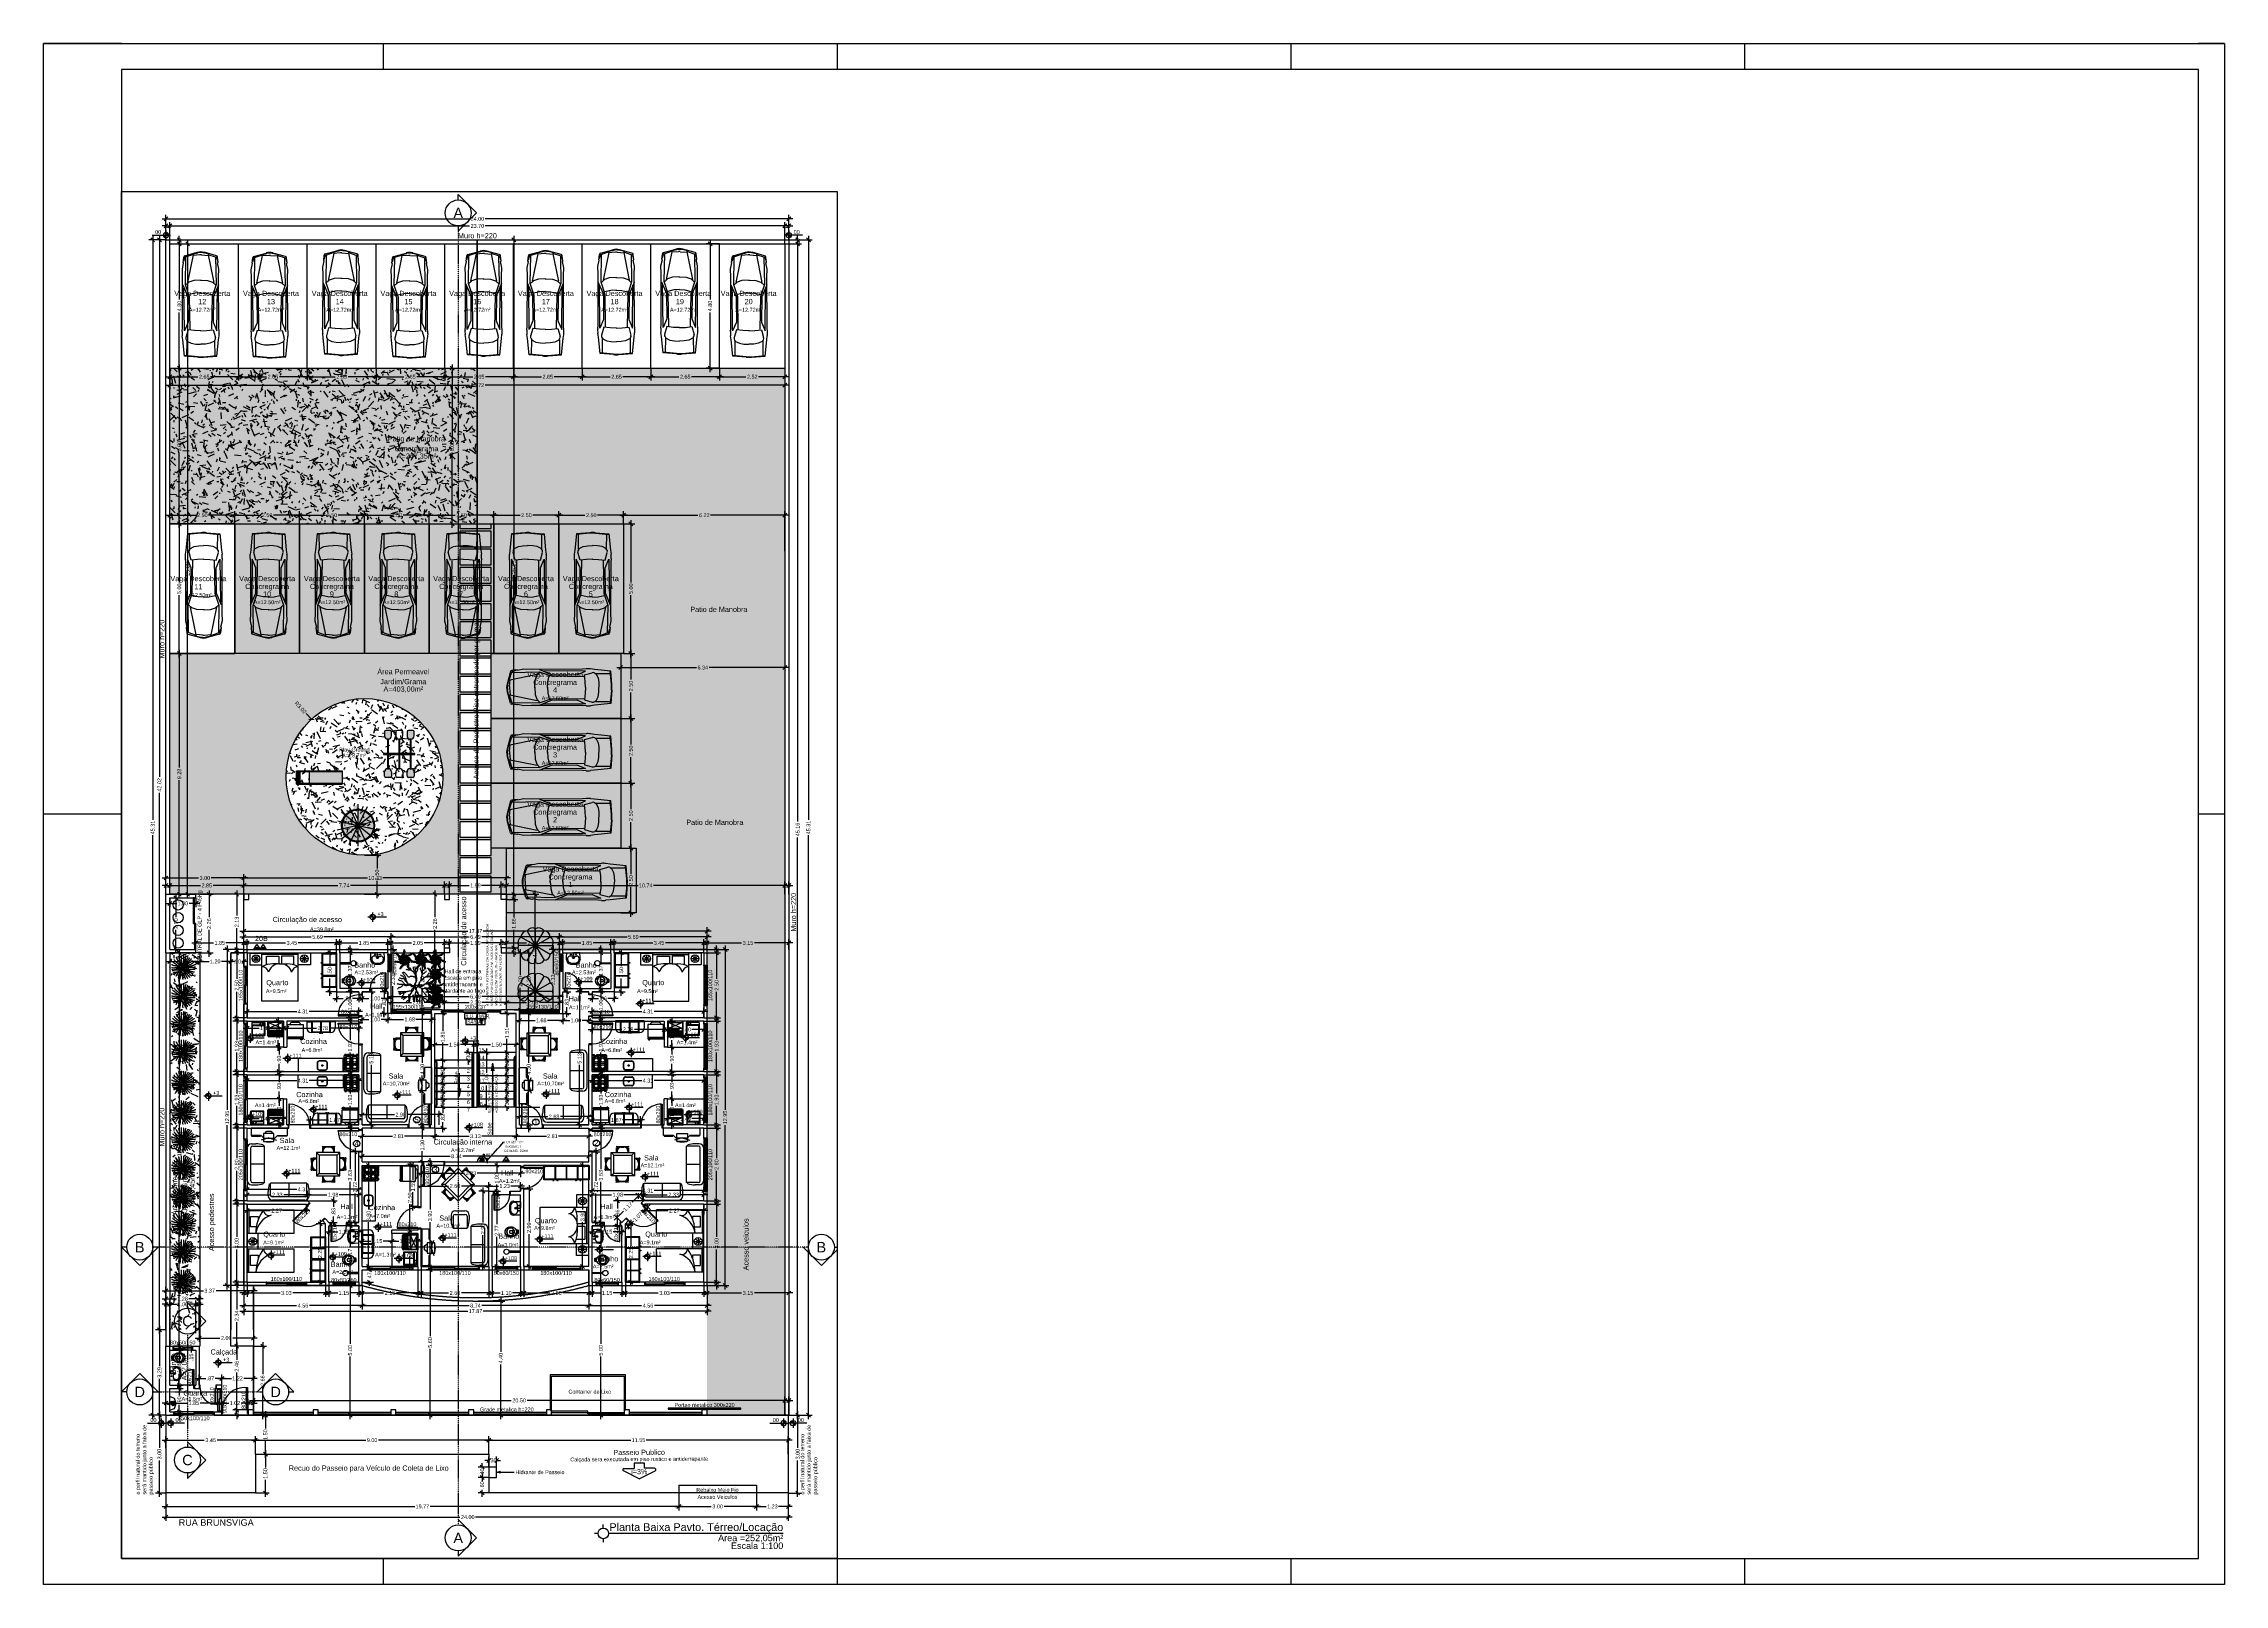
# Paper-space layout 'P12 (3)' of a CAD drawing. Extents: x 32 to 873, y 2 to 596.
# The model-space entities are those that its viewports show. They can reach past a viewport. Long polylines and large blocks are cut down to what shows.
import ezdxf
from ezdxf.enums import TextEntityAlignment as Align

# ---------------------------------------------------------------- set-up
doc = ezdxf.new("R2010")
doc.units = 0
doc.header["$MEASUREMENT"] = 0
doc.linetypes.add('DASHDOT', pattern=[1, 0.5, -0.25, 0, -0.25])
doc.linetypes.add('HIDDEN', pattern=[0.375, 0.25, -0.125])
doc.layers.get('0').update_dxf_attribs({"linetype": 'CONTINUOUS'})
doc.layers.get('DEFPOINTS').update_dxf_attribs({"linetype": 'CONTINUOUS'})
for name, color, linetype in [('06', 1, 'CONTINUOUS'), ('carimbo', 4, 'CONTINUOUS'), ('cota', 1, 'CONTINUOUS'), ('Cotas', 1, 'CONTINUOUS'), ('esquadrias', 7, 'CONTINUOUS'), ('janela-porta', 6, 'CONTINUOUS'), ('LINVISTA', 4, 'CONTINUOUS'), ('moveis', 253, 'CONTINUOUS'), ('muro', 6, 'CONTINUOUS'), ('nivel', 4, 'CONTINUOUS'), ('parede', 2, 'CONTINUOUS'), ('piso', 4, 'CONTINUOUS'), ('PORTA_E_JANELA', 6, 'CONTINUOUS'), ('projecao', 4, 'HIDDEN'), ('Simbolos', 7, 'CONTINUOUS'), ('texto', 7, 'CONTINUOUS'), ('TUBULAÇÃO', 6, 'CONTINUOUS'), ('TXT', 7, 'CONTINUOUS'), ('vegetacao', 82, 'CONTINUOUS')]:
    doc.layers.add(name, color=color, linetype=linetype)
doc.layers.add('vw', color=221, linetype='CONTINUOUS', plot=False)
doc.styles.add('ARIAL', font='arial.ttf')
doc.styles.add('HARQ', font='arial.ttf', dxfattribs={"width": 0.9, "oblique": 12})
doc.styles.add('PADRAO_TXT', font='arial.ttf')
doc.styles.add('ROMANS', font='arial.ttf', dxfattribs={"height": 1.5})
doc.styles.get("Standard").update_dxf_attribs({"font": 'arial.ttf'})
doc.dimstyles.new('COTA1', dxfattribs={"dimtxt": 0.15, "dimasz": 0.15, "dimexe": 0.15, "dimexo": 0.15, "dimgap": 0.05, "dimtad": 1, "dimzin": 5, "dimdsep": 46, "dimtxsty": 'ROMANS', "dimblk": 'DOT', "dimcen": 0, "dimdle": 0.1, "dimclrd": 256, "dimclre": 256, "dimclrt": 7, "dimazin": 0, "dimtfac": 1, "dimtmove": 2, "dimatfit": 3, "dimldrblk": 'OBLIQUE', "dimfxl": 0, "dimtolj": 1, "dimtzin": 5, "dimarcsym": 0})
doc.dimstyles.new('cotass', dxfattribs={"dimtxt": 0.15, "dimasz": 0.15, "dimexe": 0.15, "dimexo": 0, "dimgap": 0.05, "dimtad": 0, "dimzin": 4, "dimdsep": 46, "dimtxsty": 'Standard', "dimblk": 'OBLIQUE', "dimcen": 0, "dimdle": 0.15, "dimclrd": 256, "dimclrt": 4, "dimadec": 0, "dimazin": 1, "dimtfac": 1, "dimtix": 1, "dimtofl": 0, "dimtmove": 0, "dimatfit": 3, "dimldrblk": 'OPEN30', "dimfxl": 0, "dimtolj": 1, "dimtzin": 0, "dimlwd": -1, "dimarcsym": 0})
pattern_1 = [(0, (1.44, 0.96), (0.88, 1.52), [0.08, -1.34, 0.06, -0.58, 0.12, -1.42]), (5, (0.54, 1.68), (0.787509, 1.554551), [0.16, -1.34, 0.12, -0.58, 0.24, -1.42]), (10, (1.06, 1.78), (0.53784, 1.902295), [0.14, -0.34, 0.18, -1.06, 0.1, -1.32]), (15, (0.7, 1.96), (0.450046, 1.797737), [0.28, -0.34, 0.3, -1.06, 0.22, -1.32]), (20, (0.86, 1.14), (0.889806, 1.473175), [0.16, -1.1, 0.14, -0.82, 0.1, -0.64]), (25, (1.14, 0.86), (0.9972314, 1.458057), [0.22, -1.1, 0.28, -0.82, 0.24, -0.64]), (30, (1.44, 1.02), (-0.146462, 1.69368), [0.1, -0.66, 0.08, -0.98, 0.06, -1.3]), (35, (0.54, 0.3), (0.148824, 1.9842), [0.22, -0.66, 0.16, -0.98, 0.12, -1.3]), (40, (0.88, 1.46), (0.225573, 1.442469), [0.08, -0.88, 0.06, -0.56, 0.16, -1.02]), (45, (0.88, 0.74), (-0.410122, 1.965757), [0.16, -0.88, 0.12, -0.56, 0.3, -1.02]), (50, (1.18, 0.74), (-0.534986, 1.571557), [0.04, -0.74, 0.1, -1.22, 0.12, -0.62]), (60, (1.24, 0.88), (-0.663154, 1.491384), [0.1, -0.82, 0.04, -0.96, 0.08, -0.74]), (65, (0.52, 0.88), (-0.486328, 2.080453), [0.22, -0.82, 0.08, -0.96, 0.16, -0.74]), (70, (1.02, 0.64), (-0.732615, 1.437246), [0.06, -0.38, 0.12, -0.64, 0.08, -0.88]), (75, (0.3, 0.46), (-1.550558, 1.554275), [0.12, -0.38, 0.24, -0.64, 0.16, -0.88]), (80, (1.12, 1.82), (-1.390436, 1.09813), [0.14, -0.88, 0.06, -1.04, 0.12, -0.98]), (85, (1.3, 0.38), (-1.660168, 0.988455), [0.28, -0.88, 0.12, -1.04, 0.24, -0.98]), (90, (1.24, 0.96), (-1.76, 0.74), [0.12, -0.62, 0.08, -1.22, 0.04, -1.24]), (95, (0.52, 1.68), (-1.88055, 1.30105), [0.24, -0.62, 0.08, -1.22, 0.08, -1.24]), (100, (0.92, 1.58), (-1.653143, 0.967635), [0.14, -0.78, 0.12, -0.64, 0.14, -1.46]), (105, (1.28, 1.94), (-1.731187, 0.819872), [0.28, -0.78, 0.24, -0.64, 0.28, -1.46]), (110, (0.78, 0.44), (-1.602936, 0.544608), [0.16, -0.52, 0.08, -1.06, 0.12, -1.16]), (115, (1.86, 0.44), (-1.644302, 0.40283), [0.3, -0.52, 0.16, -1.06, 0.24, -1.16]), (120, (0.24, 0.68), (-1.911, 0.189948), [0.1, -1.34, 0.12, -0.62, 0.14, -0.82]), (125, (0.42, 0.86), (-2.170974, 0.066875), [0.22, -1.34, 0.24, -0.62, 0.28, -0.82]), (130, (0.68, 0.24), (-1.860718, 0.475107), [0.06, -0.44, 0.08, -0.86, 0.16, -1.12]), (135, (0.86, 0.42), (-2.149605, 0.311127), [0.12, -0.44, 0.16, -0.86, 0.3, -1.12]), (140, (0.08, 1.84), (-1.470646, -0.228038), [0.12, -0.72, 0.14, -0.62, 0.08, -0.84]), (145, (0.88, 0.58), (-1.548418, -0.502793), [0.24, -0.72, 0.28, -0.62, 0.16, -0.84]), (150, (1.74, 0.12), (-1.3655, -0.805115), [0.08, -0.56, 0.16, -1.24, 0.14, -1.14]), (155, (1.56, 1.22), (-1.77954, -0.692849), [0.16, -0.56, 0.3, -1.24, 0.28, -1.14]), (160, (0.42, 1.24), (-1.586007, -1.082858), [0.12, -0.84, 0.1, -0.76, 0.08, -1.22]), (165, (0.24, 0.52), (-1.706049, -1.344246), [0.24, -0.84, 0.22, -0.76, 0.16, -1.22]), (170, (0.54, 0.76), (-1.437627, -1.127488), [0.18, -0.66, 0.12, -0.9, 0.16, -0.88]), (175, (1.44, 1.66), (-1.365265, -1.607125), [0.22, -0.66, 0.24, -0.9, 0.26, -0.88])]

# ---------------------------------------------------------------- blocks, each defined once
blk = doc.blocks.new('A1')
for p, q in [((30, 594), (0, 594)), ((131, 594), (131, 584)), ((306, 594), (306, 584)), ((481, 594), (481, 584)), ((656, 594), (656, 584)), ((841, 594), (831, 594)), ((30, 297), (0, 297)), ((131, 10), (131, 0)), ((306, 10), (306, 0)), ((481, 10), (481, 0))]:
    blk.add_line(p, q)
blk.add_lwpolyline([(841, 0), (0, 0), (0, 594), (841, 594)], close=True)
at = {"color": 2}
blk.add_lwpolyline([(831, 10), (831, 584), (30, 584), (30, 10), (831, 10)], dxfattribs=at)
for points in [[(841, 297), (831, 297)], [(656, 10), (656, 0)]]:
    blk.add_lwpolyline(points)
blk = doc.blocks.new('NIVEL')
at = {"layer": 'nivel'}
h = blk.add_hatch(color=256, dxfattribs=at)
h.paths.add_polyline_path([(0, 0.14, 0.414214), (-0.14, 0), (0, 0)])
h.paths.add_polyline_path([(0, 0), (0, -0.14, 0.414214), (0.14, 0)])
for p, q in [((0.71, 0), (-0.24, 0)), ((0, 0.24), (0, -0.24))]:
    blk.add_line(p, q, dxfattribs=at)
blk.add_circle((0, 0), 0.137, dxfattribs=at)
blk = doc.blocks.new('_Oblique')
at = {"color": 0, "linetype": 'ByBlock', "lineweight": -2}
blk.add_line((-0.5, -0.5), (0.5, 0.5), dxfattribs=at)
blk = doc.blocks.new('*D4')
at = {"layer": 'cota', "color": 0, "linetype": 'Continuous', "lineweight": -2, "transparency": 16777216}
for p, q in [((33.719, 75.924), (34.228, 75.924)), ((33.719, 72.922), (34.228, 72.922))]:
    blk.add_line(p, q, dxfattribs=at)
at = {"layer": 'cota', "linetype": 'Continuous', "transparency": 16777216}
for p, q in [((34.078, 76.074), (34.078, 74.667)), ((34.078, 72.772), (34.078, 74.178))]:
    blk.add_line(p, q, dxfattribs=at)
at = {"layer": 'DEFPOINTS', "color": 0, "linetype": 'Continuous', "transparency": 16777216}
for p in [(33.719, 75.924), (33.719, 72.922), (34.078, 72.922)]:
    blk.add_point(p, dxfattribs=at)
at = {"layer": 'cota', "linetype": 'Continuous', "transparency": 16777216, "xscale": 0.15, "yscale": 0.15, "zscale": 0.15}
for p, rotation in [((34.078, 75.924), 90), ((34.078, 72.922), 270)]:
    blk.add_blockref('_Oblique', p, dxfattribs=dict(at, rotation=rotation))
at = {"layer": 'cota', "color": 4, "linetype": 'Continuous', "transparency": 16777216, "insert": (34.078, 74.423), "char_height": 0.15, "attachment_point": 5, "rotation": 90}
blk.add_mtext('\\A1;3.00', dxfattribs=at)
blk = doc.blocks.new('_Open30')
at = {"color": 0, "linetype": 'ByBlock', "lineweight": -2}
for p, q in [((-1, 0.27), (0, 0)), ((0, 0), (-1, -0.27)), ((0, 0), (-1, 0))]:
    blk.add_line(p, q, dxfattribs=at)
blk = doc.blocks.new('*D6')
at = {"layer": 'cota', "color": 0, "linetype": 'Continuous', "lineweight": -2, "transparency": 16777216}
for p, q in [((9.719, 75.924), (9.316, 75.924)), ((9.719, 72.922), (9.316, 72.922))]:
    blk.add_line(p, q, dxfattribs=at)
at = {"layer": 'cota', "linetype": 'Continuous', "transparency": 16777216}
for p, q in [((9.466, 76.074), (9.466, 74.667)), ((9.466, 72.772), (9.466, 74.178))]:
    blk.add_line(p, q, dxfattribs=at)
at = {"layer": 'DEFPOINTS', "color": 0, "linetype": 'Continuous', "transparency": 16777216}
for p in [(9.719, 75.924), (9.466, 72.922), (9.719, 72.922)]:
    blk.add_point(p, dxfattribs=at)
at = {"layer": 'cota', "linetype": 'Continuous', "transparency": 16777216, "xscale": 0.15, "yscale": 0.15, "zscale": 0.15}
for p, rotation in [((9.466, 75.924), 90), ((9.466, 72.922), 270)]:
    blk.add_blockref('_Oblique', p, dxfattribs=dict(at, rotation=rotation))
at = {"layer": 'cota', "color": 4, "linetype": 'Continuous', "transparency": 16777216, "insert": (9.466, 74.423), "char_height": 0.15, "attachment_point": 5, "rotation": 90}
blk.add_mtext('\\A1;3.00', dxfattribs=at)
blk = doc.blocks.new('*D7')
at = {"layer": 'cota', "color": 0, "lineweight": -2, "transparency": 16777216}
for p, q in [((9.719, 72.924), (9.719, 71.845)), ((33.719, 72.924), (33.719, 71.845))]:
    blk.add_line(p, q, dxfattribs=at)
at = {"layer": 'cota', "transparency": 16777216}
for p, q in [((9.569, 71.995), (21.053, 71.995)), ((33.869, 71.995), (21.661, 71.995))]:
    blk.add_line(p, q, dxfattribs=at)
at = {"layer": 'DEFPOINTS', "color": 0, "transparency": 16777216}
for p in [(9.719, 72.924), (33.719, 72.924), (33.719, 71.995)]:
    blk.add_point(p, dxfattribs=at)
at = {"layer": 'cota', "transparency": 16777216, "xscale": 0.15, "yscale": 0.15, "zscale": 0.15, "rotation": 180}
blk.add_blockref('_Oblique', (9.719, 71.995), dxfattribs=at)
at = {"layer": 'cota', "transparency": 16777216, "xscale": 0.15, "yscale": 0.15, "zscale": 0.15}
blk.add_blockref('_Oblique', (33.719, 71.995), dxfattribs=at)
at = {"layer": 'cota', "color": 4, "transparency": 16777216, "insert": (21.357, 71.995), "char_height": 0.15, "attachment_point": 5}
blk.add_mtext('\\A1;24.00', dxfattribs=at)
blk = doc.blocks.new('*D8')
at = {"layer": 'cota', "transparency": 16777216}
for p, q in [((32.344, 72.403), (32.869, 72.403)), ((33.869, 72.403), (33.345, 72.403))]:
    blk.add_line(p, q, dxfattribs=at)
at = {"layer": 'cota', "color": 0, "lineweight": -2, "transparency": 16777216}
for p, q in [((32.494, 72.924), (32.494, 72.253)), ((33.719, 72.924), (33.719, 72.253))]:
    blk.add_line(p, q, dxfattribs=at)
at = {"layer": 'DEFPOINTS', "color": 0, "transparency": 16777216}
for p in [(32.494, 72.924), (32.494, 72.403), (33.719, 72.924)]:
    blk.add_point(p, dxfattribs=at)
at = {"layer": 'cota', "transparency": 16777216, "xscale": 0.15, "yscale": 0.15, "zscale": 0.15, "rotation": 180}
blk.add_blockref('_Oblique', (32.494, 72.403), dxfattribs=at)
at = {"layer": 'cota', "transparency": 16777216, "xscale": 0.15, "yscale": 0.15, "zscale": 0.15}
blk.add_blockref('_Oblique', (33.719, 72.403), dxfattribs=at)
at = {"layer": 'cota', "color": 4, "transparency": 16777216, "insert": (33.107, 72.403), "char_height": 0.15, "attachment_point": 5}
blk.add_mtext('\\A1;1.23', dxfattribs=at)
blk = doc.blocks.new('*D9')
at = {"layer": 'cota', "transparency": 16777216}
for p, q in [((9.569, 72.403), (19.311, 72.403)), ((29.644, 72.403), (19.903, 72.403))]:
    blk.add_line(p, q, dxfattribs=at)
at = {"layer": 'cota', "color": 0, "lineweight": -2, "transparency": 16777216}
for p, q in [((9.719, 72.924), (9.719, 72.253)), ((29.494, 72.924), (29.494, 72.253))]:
    blk.add_line(p, q, dxfattribs=at)
at = {"layer": 'DEFPOINTS', "color": 0, "transparency": 16777216}
for p in [(9.719, 72.924), (9.719, 72.403), (29.494, 72.924)]:
    blk.add_point(p, dxfattribs=at)
at = {"layer": 'cota', "transparency": 16777216, "xscale": 0.15, "yscale": 0.15, "zscale": 0.15, "rotation": 180}
blk.add_blockref('_Oblique', (9.719, 72.403), dxfattribs=at)
at = {"layer": 'cota', "transparency": 16777216, "xscale": 0.15, "yscale": 0.15, "zscale": 0.15}
blk.add_blockref('_Oblique', (29.494, 72.403), dxfattribs=at)
at = {"layer": 'cota', "color": 4, "transparency": 16777216, "insert": (19.607, 72.403), "char_height": 0.15, "attachment_point": 5}
blk.add_mtext('\\A1;19.77', dxfattribs=at)
blk = doc.blocks.new('*D10')
at = {"layer": 'cota', "transparency": 16777216}
for p, q in [((29.344, 72.403), (30.75, 72.403)), ((32.644, 72.403), (31.239, 72.403))]:
    blk.add_line(p, q, dxfattribs=at)
at = {"layer": 'cota', "color": 0, "lineweight": -2, "transparency": 16777216}
for p, q in [((29.494, 72.924), (29.494, 72.253)), ((32.494, 72.924), (32.494, 72.253))]:
    blk.add_line(p, q, dxfattribs=at)
at = {"layer": 'DEFPOINTS', "color": 0, "transparency": 16777216}
for p in [(29.494, 72.924), (29.494, 72.403), (32.494, 72.924)]:
    blk.add_point(p, dxfattribs=at)
at = {"layer": 'cota', "transparency": 16777216, "xscale": 0.15, "yscale": 0.15, "zscale": 0.15, "rotation": 180}
blk.add_blockref('_Oblique', (29.494, 72.403), dxfattribs=at)
at = {"layer": 'cota', "transparency": 16777216, "xscale": 0.15, "yscale": 0.15, "zscale": 0.15}
blk.add_blockref('_Oblique', (32.494, 72.403), dxfattribs=at)
at = {"layer": 'cota', "color": 4, "transparency": 16777216, "insert": (30.994, 72.403), "char_height": 0.15, "attachment_point": 5}
blk.add_mtext('\\A1;3.00', dxfattribs=at)
blk = doc.blocks.new('*D11')
at = {"layer": 'cota', "color": 0, "lineweight": -2, "transparency": 16777216}
for p, q in [((9.869, 116.284), (9.869, 115.807)), ((12.519, 116.284), (12.519, 115.807))]:
    blk.add_line(p, q, dxfattribs=at)
at = {"layer": 'cota', "transparency": 16777216}
for p, q in [((9.719, 115.957), (10.948, 115.957)), ((12.669, 115.957), (11.441, 115.957))]:
    blk.add_line(p, q, dxfattribs=at)
at = {"layer": 'DEFPOINTS', "color": 0, "transparency": 16777216}
for p in [(9.869, 116.284), (12.519, 116.284), (12.519, 115.957)]:
    blk.add_point(p, dxfattribs=at)
at = {"layer": 'cota', "transparency": 16777216, "xscale": 0.15, "yscale": 0.15, "zscale": 0.15, "rotation": 180}
blk.add_blockref('_Oblique', (9.869, 115.957), dxfattribs=at)
at = {"layer": 'cota', "transparency": 16777216, "xscale": 0.15, "yscale": 0.15, "zscale": 0.15}
blk.add_blockref('_Oblique', (12.519, 115.957), dxfattribs=at)
at = {"layer": 'cota', "color": 4, "transparency": 16777216, "insert": (11.194, 115.957), "char_height": 0.15, "attachment_point": 5}
blk.add_mtext('\\A1;2.65', dxfattribs=at)
blk = doc.blocks.new('*D12')
at = {"layer": 'cota', "color": 0, "lineweight": -2, "transparency": 16777216}
for p, q in [((12.519, 116.284), (12.519, 115.807)), ((15.169, 116.284), (15.169, 115.807))]:
    blk.add_line(p, q, dxfattribs=at)
at = {"layer": 'cota', "transparency": 16777216}
for p, q in [((12.369, 115.957), (13.598, 115.957)), ((15.319, 115.957), (14.091, 115.957))]:
    blk.add_line(p, q, dxfattribs=at)
at = {"layer": 'DEFPOINTS', "color": 0, "transparency": 16777216}
for p in [(12.519, 116.284), (15.169, 116.284), (15.169, 115.957)]:
    blk.add_point(p, dxfattribs=at)
at = {"layer": 'cota', "transparency": 16777216, "xscale": 0.15, "yscale": 0.15, "zscale": 0.15, "rotation": 180}
blk.add_blockref('_Oblique', (12.519, 115.957), dxfattribs=at)
at = {"layer": 'cota', "transparency": 16777216, "xscale": 0.15, "yscale": 0.15, "zscale": 0.15}
blk.add_blockref('_Oblique', (15.169, 115.957), dxfattribs=at)
at = {"layer": 'cota', "color": 4, "transparency": 16777216, "insert": (13.844, 115.957), "char_height": 0.15, "attachment_point": 5}
blk.add_mtext('\\A1;2.65', dxfattribs=at)
blk = doc.blocks.new('*D13')
at = {"layer": 'cota', "color": 0, "lineweight": -2, "transparency": 16777216}
for p, q in [((15.169, 116.284), (15.169, 115.807)), ((17.819, 116.284), (17.819, 115.807))]:
    blk.add_line(p, q, dxfattribs=at)
at = {"layer": 'cota', "transparency": 16777216}
for p, q in [((15.019, 115.957), (16.248, 115.957)), ((17.969, 115.957), (16.741, 115.957))]:
    blk.add_line(p, q, dxfattribs=at)
at = {"layer": 'DEFPOINTS', "color": 0, "transparency": 16777216}
for p in [(15.169, 116.284), (17.819, 116.284), (17.819, 115.957)]:
    blk.add_point(p, dxfattribs=at)
at = {"layer": 'cota', "transparency": 16777216, "xscale": 0.15, "yscale": 0.15, "zscale": 0.15, "rotation": 180}
blk.add_blockref('_Oblique', (15.169, 115.957), dxfattribs=at)
at = {"layer": 'cota', "transparency": 16777216, "xscale": 0.15, "yscale": 0.15, "zscale": 0.15}
blk.add_blockref('_Oblique', (17.819, 115.957), dxfattribs=at)
at = {"layer": 'cota', "color": 4, "transparency": 16777216, "insert": (16.494, 115.957), "char_height": 0.15, "attachment_point": 5}
blk.add_mtext('\\A1;2.65', dxfattribs=at)
blk = doc.blocks.new('*D14')
at = {"layer": 'cota', "color": 0, "lineweight": -2, "transparency": 16777216}
for p, q in [((17.819, 116.284), (17.819, 115.807)), ((20.469, 116.284), (20.469, 115.807))]:
    blk.add_line(p, q, dxfattribs=at)
at = {"layer": 'cota', "transparency": 16777216}
for p, q in [((17.669, 115.957), (18.898, 115.957)), ((20.619, 115.957), (19.391, 115.957))]:
    blk.add_line(p, q, dxfattribs=at)
at = {"layer": 'DEFPOINTS', "color": 0, "transparency": 16777216}
for p in [(17.819, 116.284), (20.469, 116.284), (20.469, 115.957)]:
    blk.add_point(p, dxfattribs=at)
at = {"layer": 'cota', "transparency": 16777216, "xscale": 0.15, "yscale": 0.15, "zscale": 0.15, "rotation": 180}
blk.add_blockref('_Oblique', (17.819, 115.957), dxfattribs=at)
at = {"layer": 'cota', "transparency": 16777216, "xscale": 0.15, "yscale": 0.15, "zscale": 0.15}
blk.add_blockref('_Oblique', (20.469, 115.957), dxfattribs=at)
at = {"layer": 'cota', "color": 4, "transparency": 16777216, "insert": (19.144, 115.957), "char_height": 0.15, "attachment_point": 5}
blk.add_mtext('\\A1;2.65', dxfattribs=at)
blk = doc.blocks.new('*D15')
at = {"layer": 'cota', "color": 0, "lineweight": -2, "transparency": 16777216}
for p, q in [((20.469, 116.284), (20.469, 115.807)), ((23.119, 116.284), (23.119, 115.807))]:
    blk.add_line(p, q, dxfattribs=at)
at = {"layer": 'cota', "transparency": 16777216}
for p, q in [((20.319, 115.957), (21.548, 115.957)), ((23.269, 115.957), (22.041, 115.957))]:
    blk.add_line(p, q, dxfattribs=at)
at = {"layer": 'DEFPOINTS', "color": 0, "transparency": 16777216}
for p in [(20.469, 116.284), (23.119, 116.284), (23.119, 115.957)]:
    blk.add_point(p, dxfattribs=at)
at = {"layer": 'cota', "transparency": 16777216, "xscale": 0.15, "yscale": 0.15, "zscale": 0.15, "rotation": 180}
blk.add_blockref('_Oblique', (20.469, 115.957), dxfattribs=at)
at = {"layer": 'cota', "transparency": 16777216, "xscale": 0.15, "yscale": 0.15, "zscale": 0.15}
blk.add_blockref('_Oblique', (23.119, 115.957), dxfattribs=at)
at = {"layer": 'cota', "color": 4, "transparency": 16777216, "insert": (21.794, 115.957), "char_height": 0.15, "attachment_point": 5}
blk.add_mtext('\\A1;2.65', dxfattribs=at)
blk = doc.blocks.new('*D16')
at = {"layer": 'cota', "color": 0, "lineweight": -2, "transparency": 16777216}
for p, q in [((23.119, 116.284), (23.119, 115.807)), ((25.769, 116.284), (25.769, 115.807))]:
    blk.add_line(p, q, dxfattribs=at)
at = {"layer": 'cota', "transparency": 16777216}
for p, q in [((22.969, 115.957), (24.198, 115.957)), ((25.919, 115.957), (24.691, 115.957))]:
    blk.add_line(p, q, dxfattribs=at)
at = {"layer": 'DEFPOINTS', "color": 0, "transparency": 16777216}
for p in [(23.119, 116.284), (25.769, 116.284), (25.769, 115.957)]:
    blk.add_point(p, dxfattribs=at)
at = {"layer": 'cota', "transparency": 16777216, "xscale": 0.15, "yscale": 0.15, "zscale": 0.15, "rotation": 180}
blk.add_blockref('_Oblique', (23.119, 115.957), dxfattribs=at)
at = {"layer": 'cota', "transparency": 16777216, "xscale": 0.15, "yscale": 0.15, "zscale": 0.15}
blk.add_blockref('_Oblique', (25.769, 115.957), dxfattribs=at)
at = {"layer": 'cota', "color": 4, "transparency": 16777216, "insert": (24.444, 115.957), "char_height": 0.15, "attachment_point": 5}
blk.add_mtext('\\A1;2.65', dxfattribs=at)
blk = doc.blocks.new('*D17')
at = {"layer": 'cota', "color": 0, "lineweight": -2, "transparency": 16777216}
for p, q in [((25.769, 116.284), (25.769, 115.807)), ((28.419, 116.284), (28.419, 115.807))]:
    blk.add_line(p, q, dxfattribs=at)
at = {"layer": 'cota', "transparency": 16777216}
for p, q in [((25.619, 115.957), (26.848, 115.957)), ((28.569, 115.957), (27.341, 115.957))]:
    blk.add_line(p, q, dxfattribs=at)
at = {"layer": 'DEFPOINTS', "color": 0, "transparency": 16777216}
for p in [(25.769, 116.284), (28.419, 116.284), (28.419, 115.957)]:
    blk.add_point(p, dxfattribs=at)
at = {"layer": 'cota', "transparency": 16777216, "xscale": 0.15, "yscale": 0.15, "zscale": 0.15, "rotation": 180}
blk.add_blockref('_Oblique', (25.769, 115.957), dxfattribs=at)
at = {"layer": 'cota', "transparency": 16777216, "xscale": 0.15, "yscale": 0.15, "zscale": 0.15}
blk.add_blockref('_Oblique', (28.419, 115.957), dxfattribs=at)
at = {"layer": 'cota', "color": 4, "transparency": 16777216, "insert": (27.094, 115.957), "char_height": 0.15, "attachment_point": 5}
blk.add_mtext('\\A1;2.65', dxfattribs=at)
blk = doc.blocks.new('*D18')
at = {"layer": 'cota', "color": 0, "lineweight": -2, "transparency": 16777216}
for p, q in [((28.419, 116.284), (28.419, 115.807)), ((31.069, 116.284), (31.069, 115.807))]:
    blk.add_line(p, q, dxfattribs=at)
at = {"layer": 'cota', "transparency": 16777216}
for p, q in [((28.269, 115.957), (29.498, 115.957)), ((31.219, 115.957), (29.991, 115.957))]:
    blk.add_line(p, q, dxfattribs=at)
at = {"layer": 'DEFPOINTS', "color": 0, "transparency": 16777216}
for p in [(28.419, 116.284), (31.069, 116.284), (31.069, 115.957)]:
    blk.add_point(p, dxfattribs=at)
at = {"layer": 'cota', "transparency": 16777216, "xscale": 0.15, "yscale": 0.15, "zscale": 0.15, "rotation": 180}
blk.add_blockref('_Oblique', (28.419, 115.957), dxfattribs=at)
at = {"layer": 'cota', "transparency": 16777216, "xscale": 0.15, "yscale": 0.15, "zscale": 0.15}
blk.add_blockref('_Oblique', (31.069, 115.957), dxfattribs=at)
at = {"layer": 'cota', "color": 4, "transparency": 16777216, "insert": (29.744, 115.957), "char_height": 0.15, "attachment_point": 5}
blk.add_mtext('\\A1;2.65', dxfattribs=at)
blk = doc.blocks.new('*D19')
at = {"layer": 'cota', "color": 0, "lineweight": -2, "transparency": 16777216}
for p, q in [((31.069, 116.284), (31.069, 115.807)), ((33.589, 116.284), (33.589, 115.807))]:
    blk.add_line(p, q, dxfattribs=at)
at = {"layer": 'cota', "transparency": 16777216}
for p, q in [((30.919, 115.957), (32.084, 115.957)), ((33.739, 115.957), (32.575, 115.957))]:
    blk.add_line(p, q, dxfattribs=at)
at = {"layer": 'DEFPOINTS', "color": 0, "transparency": 16777216}
for p in [(31.069, 116.284), (33.589, 116.284), (33.589, 115.957)]:
    blk.add_point(p, dxfattribs=at)
at = {"layer": 'cota', "transparency": 16777216, "xscale": 0.15, "yscale": 0.15, "zscale": 0.15, "rotation": 180}
blk.add_blockref('_Oblique', (31.069, 115.957), dxfattribs=at)
at = {"layer": 'cota', "transparency": 16777216, "xscale": 0.15, "yscale": 0.15, "zscale": 0.15}
blk.add_blockref('_Oblique', (33.589, 115.957), dxfattribs=at)
at = {"layer": 'cota', "color": 4, "transparency": 16777216, "insert": (32.329, 115.957), "char_height": 0.15, "attachment_point": 5}
blk.add_mtext('\\A1;2.52', dxfattribs=at)
blk = doc.blocks.new('*D20')
at = {"layer": 'cota', "transparency": 16777216}
for p, q in [((10.233, 121.234), (10.233, 118.931)), ((10.233, 116.134), (10.233, 118.436))]:
    blk.add_line(p, q, dxfattribs=at)
at = {"layer": 'cota', "color": 0, "lineweight": -2, "transparency": 16777216}
for p, q in [((9.869, 121.084), (10.383, 121.084)), ((9.869, 116.284), (10.383, 116.284))]:
    blk.add_line(p, q, dxfattribs=at)
at = {"layer": 'DEFPOINTS', "color": 0, "transparency": 16777216}
for p in [(9.869, 121.084), (9.869, 116.284), (10.233, 116.284)]:
    blk.add_point(p, dxfattribs=at)
at = {"layer": 'cota', "transparency": 16777216, "xscale": 0.15, "yscale": 0.15, "zscale": 0.15}
for p, rotation in [((10.233, 121.084), 90), ((10.233, 116.284), 270)]:
    blk.add_blockref('_Oblique', p, dxfattribs=dict(at, rotation=rotation))
at = {"layer": 'cota', "color": 4, "transparency": 16777216, "insert": (10.233, 118.684), "char_height": 0.15, "attachment_point": 5, "rotation": 90}
blk.add_mtext('\\A1;4.80', dxfattribs=at)
blk = doc.blocks.new('*D21')
at = {"layer": 'cota', "color": 0, "lineweight": -2, "transparency": 16777216}
for p, q in [((9.869, 116.284), (10.383, 116.284)), ((9.869, 110.284), (10.383, 110.284))]:
    blk.add_line(p, q, dxfattribs=at)
at = {"layer": 'cota', "transparency": 16777216}
for p, q in [((10.233, 116.434), (10.233, 113.529)), ((10.233, 110.134), (10.233, 113.039))]:
    blk.add_line(p, q, dxfattribs=at)
at = {"layer": 'DEFPOINTS', "color": 0, "transparency": 16777216}
for p in [(9.869, 116.284), (9.869, 110.284), (10.233, 110.284)]:
    blk.add_point(p, dxfattribs=at)
at = {"layer": 'cota', "transparency": 16777216, "xscale": 0.15, "yscale": 0.15, "zscale": 0.15}
for p, rotation in [((10.233, 116.284), 90), ((10.233, 110.284), 270)]:
    blk.add_blockref('_Oblique', p, dxfattribs=dict(at, rotation=rotation))
at = {"layer": 'cota', "color": 4, "transparency": 16777216, "insert": (10.233, 113.284), "char_height": 0.15, "attachment_point": 5, "rotation": 90}
blk.add_mtext('\\A1;6.00', dxfattribs=at)
blk = doc.blocks.new('*D22')
at = {"layer": 'cota', "color": 0, "lineweight": -2, "transparency": 16777216}
for p, q in [((9.869, 110.284), (10.383, 110.284)), ((9.869, 105.284), (10.383, 105.284))]:
    blk.add_line(p, q, dxfattribs=at)
at = {"layer": 'cota', "transparency": 16777216}
for p, q in [((10.233, 110.434), (10.233, 108.028)), ((10.233, 105.134), (10.233, 107.539))]:
    blk.add_line(p, q, dxfattribs=at)
at = {"layer": 'DEFPOINTS', "color": 0, "transparency": 16777216}
for p in [(9.869, 110.284), (9.869, 105.284), (10.233, 105.284)]:
    blk.add_point(p, dxfattribs=at)
at = {"layer": 'cota', "transparency": 16777216, "xscale": 0.15, "yscale": 0.15, "zscale": 0.15}
for p, rotation in [((10.233, 110.284), 90), ((10.233, 105.284), 270)]:
    blk.add_blockref('_Oblique', p, dxfattribs=dict(at, rotation=rotation))
at = {"layer": 'cota', "color": 4, "transparency": 16777216, "insert": (10.233, 107.784), "char_height": 0.15, "attachment_point": 5, "rotation": 90}
blk.add_mtext('\\A1;5.00', dxfattribs=at)
blk = doc.blocks.new('*D23')
at = {"layer": 'cota', "color": 0, "lineweight": -2, "transparency": 16777216}
for p, q in [((9.869, 105.284), (10.383, 105.284)), ((9.869, 96.004), (10.383, 96.004))]:
    blk.add_line(p, q, dxfattribs=at)
at = {"layer": 'cota', "transparency": 16777216}
for p, q in [((10.233, 105.434), (10.233, 100.889)), ((10.233, 95.854), (10.233, 100.399))]:
    blk.add_line(p, q, dxfattribs=at)
at = {"layer": 'DEFPOINTS', "color": 0, "transparency": 16777216}
for p in [(9.869, 105.284), (9.869, 96.004), (10.233, 96.004)]:
    blk.add_point(p, dxfattribs=at)
at = {"layer": 'cota', "transparency": 16777216, "xscale": 0.15, "yscale": 0.15, "zscale": 0.15}
for p, rotation in [((10.233, 105.284), 90), ((10.233, 96.004), 270)]:
    blk.add_blockref('_Oblique', p, dxfattribs=dict(at, rotation=rotation))
at = {"layer": 'cota', "color": 4, "transparency": 16777216, "insert": (10.233, 100.644), "char_height": 0.15, "attachment_point": 5, "rotation": 90}
blk.add_mtext('\\A1;9.28', dxfattribs=at)
blk = doc.blocks.new('*D24')
at = {"layer": 'cota', "color": 0, "lineweight": -2, "transparency": 16777216}
for p, q in [((11.019, 96.004), (11.533, 96.004)), ((11.019, 93.744), (11.533, 93.744))]:
    blk.add_line(p, q, dxfattribs=at)
at = {"layer": 'cota', "transparency": 16777216}
for p, q in [((11.383, 96.154), (11.383, 95.12)), ((11.383, 93.594), (11.383, 94.628))]:
    blk.add_line(p, q, dxfattribs=at)
at = {"layer": 'DEFPOINTS', "color": 0, "transparency": 16777216}
for p in [(11.019, 96.004), (11.019, 93.744), (11.383, 93.744)]:
    blk.add_point(p, dxfattribs=at)
at = {"layer": 'cota', "transparency": 16777216, "xscale": 0.15, "yscale": 0.15, "zscale": 0.15}
for p, rotation in [((11.383, 96.004), 90), ((11.383, 93.744), 270)]:
    blk.add_blockref('_Oblique', p, dxfattribs=dict(at, rotation=rotation))
at = {"layer": 'cota', "color": 4, "transparency": 16777216, "insert": (11.383, 94.874), "char_height": 0.15, "attachment_point": 5, "rotation": 90}
blk.add_mtext('\\A1;2.26', dxfattribs=at)
blk = doc.blocks.new('*D25')
at = {"layer": 'cota', "color": 0, "lineweight": -2, "transparency": 16777216}
for p, q in [((9.869, 93.744), (10.383, 93.744)), ((10.009, 78.584), (10.383, 78.584))]:
    blk.add_line(p, q, dxfattribs=at)
at = {"layer": 'cota', "transparency": 16777216}
for p, q in [((10.233, 93.894), (10.233, 86.46)), ((10.233, 78.434), (10.233, 85.868))]:
    blk.add_line(p, q, dxfattribs=at)
at = {"layer": 'DEFPOINTS', "color": 0, "transparency": 16777216}
for p in [(9.869, 93.744), (10.009, 78.584), (10.233, 78.584)]:
    blk.add_point(p, dxfattribs=at)
at = {"layer": 'cota', "transparency": 16777216, "xscale": 0.15, "yscale": 0.15, "zscale": 0.15}
for p, rotation in [((10.233, 93.744), 90), ((10.233, 78.584), 270)]:
    blk.add_blockref('_Oblique', p, dxfattribs=dict(at, rotation=rotation))
at = {"layer": 'cota', "color": 4, "transparency": 16777216, "insert": (10.233, 86.164), "char_height": 0.15, "attachment_point": 5, "rotation": 90}
blk.add_mtext('\\A1;15.16', dxfattribs=at)
blk = doc.blocks.new('*D26')
at = {"layer": 'cota', "color": 0, "lineweight": -2, "transparency": 16777216}
for p, q in [((10.009, 78.584), (10.383, 78.584)), ((10.009, 78.434), (10.383, 78.434))]:
    blk.add_line(p, q, dxfattribs=at)
at = {"layer": 'cota', "transparency": 16777216}
for p, q in [((10.233, 78.734), (10.233, 78.284)), ((10.233, 78.509), (10.694, 78.434)), ((10.694, 78.434), (10.694, 78.334))]:
    blk.add_line(p, q, dxfattribs=at)
at = {"layer": 'DEFPOINTS', "color": 0, "transparency": 16777216}
for p in [(10.009, 78.584), (10.009, 78.434), (10.233, 78.434)]:
    blk.add_point(p, dxfattribs=at)
at = {"layer": 'cota', "transparency": 16777216, "xscale": 0.15, "yscale": 0.15, "zscale": 0.15}
for p, rotation in [((10.233, 78.584), 90), ((10.233, 78.434), 270)]:
    blk.add_blockref('_Oblique', p, dxfattribs=dict(at, rotation=rotation))
at = {"layer": 'cota', "color": 4, "transparency": 16777216, "insert": (10.694, 78.153), "char_height": 0.15, "attachment_point": 5, "rotation": 90}
blk.add_mtext('\\A1;.15', dxfattribs=at)
blk = doc.blocks.new('*D27')
at = {"layer": 'cota', "color": 0, "lineweight": -2, "transparency": 16777216}
for p, q in [((9.869, 78.434), (10.383, 78.434)), ((9.869, 77.084), (10.383, 77.084))]:
    blk.add_line(p, q, dxfattribs=at)
at = {"layer": 'cota', "transparency": 16777216}
for p, q in [((10.233, 78.584), (10.233, 77.997)), ((10.233, 76.934), (10.233, 77.52))]:
    blk.add_line(p, q, dxfattribs=at)
at = {"layer": 'DEFPOINTS', "color": 0, "transparency": 16777216}
for p in [(9.869, 78.434), (9.869, 77.084), (10.233, 77.084)]:
    blk.add_point(p, dxfattribs=at)
at = {"layer": 'cota', "transparency": 16777216, "xscale": 0.15, "yscale": 0.15, "zscale": 0.15}
for p, rotation in [((10.233, 78.434), 90), ((10.233, 77.084), 270)]:
    blk.add_blockref('_Oblique', p, dxfattribs=dict(at, rotation=rotation))
at = {"layer": 'cota', "color": 4, "transparency": 16777216, "insert": (10.233, 77.759), "char_height": 0.15, "attachment_point": 5, "rotation": 90}
blk.add_mtext('\\A1;1.35', dxfattribs=at)
blk = doc.blocks.new('*D28')
at = {"layer": 'cota', "color": 0, "lineweight": -2, "transparency": 16777216}
for p, q in [((9.869, 77.084), (10.383, 77.084)), ((9.869, 76.954), (10.383, 76.954))]:
    blk.add_line(p, q, dxfattribs=at)
at = {"layer": 'cota', "transparency": 16777216}
for p, q in [((10.233, 77.084), (10.233, 77.234)), ((10.233, 76.954), (10.233, 76.804))]:
    blk.add_line(p, q, dxfattribs=at)
at = {"layer": 'DEFPOINTS', "color": 0, "transparency": 16777216}
for p in [(9.869, 77.084), (9.869, 76.954), (10.233, 76.954)]:
    blk.add_point(p, dxfattribs=at)
at = {"layer": 'cota', "transparency": 16777216, "xscale": 0.15, "yscale": 0.15, "zscale": 0.15}
for p, rotation in [((10.233, 77.084), 270), ((10.233, 76.954), 90)]:
    blk.add_blockref('_Oblique', p, dxfattribs=dict(at, rotation=rotation))
at = {"layer": 'cota', "color": 4, "transparency": 16777216, "insert": (10.233, 77.019), "char_height": 0.15, "attachment_point": 5, "rotation": 90}
blk.add_mtext('\\A1;.13', dxfattribs=at)
blk = doc.blocks.new('*D29')
at = {"layer": 'cota', "color": 0, "lineweight": -2, "transparency": 16777216}
for p, q in [((9.869, 76.954), (10.383, 76.954)), ((9.869, 76.054), (10.383, 76.054))]:
    blk.add_line(p, q, dxfattribs=at)
at = {"layer": 'cota', "transparency": 16777216}
for p, q in [((10.233, 77.104), (10.233, 76.685)), ((10.233, 75.904), (10.233, 76.323))]:
    blk.add_line(p, q, dxfattribs=at)
at = {"layer": 'DEFPOINTS', "color": 0, "transparency": 16777216}
for p in [(9.869, 76.954), (9.869, 76.054), (10.233, 76.054)]:
    blk.add_point(p, dxfattribs=at)
at = {"layer": 'cota', "transparency": 16777216, "xscale": 0.15, "yscale": 0.15, "zscale": 0.15}
for p, rotation in [((10.233, 76.954), 90), ((10.233, 76.054), 270)]:
    blk.add_blockref('_Oblique', p, dxfattribs=dict(at, rotation=rotation))
at = {"layer": 'cota', "color": 4, "transparency": 16777216, "insert": (10.233, 76.504), "char_height": 0.15, "attachment_point": 5, "rotation": 90}
blk.add_mtext('\\A1;.90', dxfattribs=at)
blk = doc.blocks.new('*D30')
at = {"layer": 'cota', "color": 0, "lineweight": -2, "transparency": 16777216}
for p, q in [((9.869, 76.054), (10.383, 76.054)), ((9.869, 75.924), (10.383, 75.924))]:
    blk.add_line(p, q, dxfattribs=at)
at = {"layer": 'cota', "transparency": 16777216}
for p, q in [((10.233, 76.054), (10.233, 76.204)), ((10.233, 75.924), (10.233, 75.774))]:
    blk.add_line(p, q, dxfattribs=at)
at = {"layer": 'DEFPOINTS', "color": 0, "transparency": 16777216}
for p in [(9.869, 76.054), (9.869, 75.924), (10.233, 75.924)]:
    blk.add_point(p, dxfattribs=at)
at = {"layer": 'cota', "transparency": 16777216, "xscale": 0.15, "yscale": 0.15, "zscale": 0.15}
for p, rotation in [((10.233, 76.054), 270), ((10.233, 75.924), 90)]:
    blk.add_blockref('_Oblique', p, dxfattribs=dict(at, rotation=rotation))
at = {"layer": 'cota', "color": 4, "transparency": 16777216, "insert": (10.233, 75.989), "char_height": 0.15, "attachment_point": 5, "rotation": 90}
blk.add_mtext('\\A1;.13', dxfattribs=at)
blk = doc.blocks.new('*D31')
at = {"layer": 'cota', "transparency": 16777216}
for p, q in [((9.719, 110.619), (10.874, 110.619)), ((12.519, 110.619), (11.365, 110.619))]:
    blk.add_line(p, q, dxfattribs=at)
at = {"layer": 'cota', "color": 0, "lineweight": -2, "transparency": 16777216}
for p, q in [((9.869, 110.284), (9.869, 110.769)), ((12.369, 110.284), (12.369, 110.769))]:
    blk.add_line(p, q, dxfattribs=at)
at = {"layer": 'DEFPOINTS', "color": 0, "transparency": 16777216}
for p in [(9.869, 110.284), (12.369, 110.619), (12.369, 110.284)]:
    blk.add_point(p, dxfattribs=at)
at = {"layer": 'cota', "transparency": 16777216, "xscale": 0.15, "yscale": 0.15, "zscale": 0.15, "rotation": 180}
blk.add_blockref('_Oblique', (9.869, 110.619), dxfattribs=at)
at = {"layer": 'cota', "transparency": 16777216, "xscale": 0.15, "yscale": 0.15, "zscale": 0.15}
blk.add_blockref('_Oblique', (12.369, 110.619), dxfattribs=at)
at = {"layer": 'cota', "color": 4, "transparency": 16777216, "insert": (11.119, 110.619), "char_height": 0.15, "attachment_point": 5}
blk.add_mtext('\\A1;2.50', dxfattribs=at)
blk = doc.blocks.new('*D32')
at = {"layer": 'cota', "color": 0, "lineweight": -2, "transparency": 16777216}
for p, q in [((9.869, 121.234), (10.383, 121.234)), ((9.869, 121.084), (10.383, 121.084))]:
    blk.add_line(p, q, dxfattribs=at)
at = {"layer": 'cota', "transparency": 16777216}
for p, q in [((10.233, 121.234), (10.233, 121.384)), ((10.233, 121.084), (10.233, 120.934))]:
    blk.add_line(p, q, dxfattribs=at)
at = {"layer": 'DEFPOINTS', "color": 0, "transparency": 16777216}
for p in [(9.869, 121.234), (10.233, 121.234), (9.869, 121.084)]:
    blk.add_point(p, dxfattribs=at)
at = {"layer": 'cota', "transparency": 16777216, "xscale": 0.15, "yscale": 0.15, "zscale": 0.15}
for p, rotation in [((10.233, 121.234), 270), ((10.233, 121.084), 90)]:
    blk.add_blockref('_Oblique', p, dxfattribs=dict(at, rotation=rotation))
at = {"layer": 'cota', "color": 4, "transparency": 16777216, "insert": (10.233, 121.159), "char_height": 0.15, "attachment_point": 5, "rotation": 90}
blk.add_mtext('\\A1;.15', dxfattribs=at)
blk = doc.blocks.new('*D33')
at = {"layer": 'cota', "transparency": 16777216}
for p, q in [((10.554, 121.234), (10.554, 108.848)), ((10.554, 95.854), (10.554, 108.239))]:
    blk.add_line(p, q, dxfattribs=at)
at = {"layer": 'cota', "color": 0, "lineweight": -2, "transparency": 16777216}
for p, q in [((9.869, 121.084), (10.704, 121.084)), ((9.869, 96.004), (10.704, 96.004))]:
    blk.add_line(p, q, dxfattribs=at)
at = {"layer": 'DEFPOINTS', "color": 0, "transparency": 16777216}
for p in [(9.869, 121.084), (9.869, 96.004), (10.554, 96.004)]:
    blk.add_point(p, dxfattribs=at)
at = {"layer": 'cota', "transparency": 16777216, "xscale": 0.15, "yscale": 0.15, "zscale": 0.15}
for p, rotation in [((10.554, 121.084), 90), ((10.554, 96.004), 270)]:
    blk.add_blockref('_Oblique', p, dxfattribs=dict(at, rotation=rotation))
at = {"layer": 'cota', "color": 4, "transparency": 16777216, "insert": (10.554, 108.544), "char_height": 0.15, "attachment_point": 5, "rotation": 90}
blk.add_mtext('\\A1;25.08', dxfattribs=at)
blk = doc.blocks.new('*D34')
at = {"layer": 'cota', "color": 0, "lineweight": -2, "transparency": 16777216}
for p, q in [((9.719, 121.234), (9.316, 121.234)), ((9.719, 79.214), (9.316, 79.214))]:
    blk.add_line(p, q, dxfattribs=at)
at = {"layer": 'cota', "transparency": 16777216}
for p, q in [((9.466, 121.384), (9.466, 100.529)), ((9.466, 79.064), (9.466, 99.918))]:
    blk.add_line(p, q, dxfattribs=at)
at = {"layer": 'DEFPOINTS', "color": 0, "transparency": 16777216}
for p in [(9.719, 121.234), (9.466, 79.214), (9.719, 79.214)]:
    blk.add_point(p, dxfattribs=at)
at = {"layer": 'cota', "transparency": 16777216, "xscale": 0.15, "yscale": 0.15, "zscale": 0.15}
for p, rotation in [((9.466, 121.234), 90), ((9.466, 79.214), 270)]:
    blk.add_blockref('_Oblique', p, dxfattribs=dict(at, rotation=rotation))
at = {"layer": 'cota', "color": 4, "transparency": 16777216, "insert": (9.466, 100.224), "char_height": 0.15, "attachment_point": 5, "rotation": 90}
blk.add_mtext('\\A1;42.02', dxfattribs=at)
blk = doc.blocks.new('*D35')
at = {"layer": 'cota', "color": 0, "lineweight": -2, "transparency": 16777216}
for p, q in [((9.719, 79.214), (9.316, 79.214)), ((9.719, 75.924), (9.316, 75.924))]:
    blk.add_line(p, q, dxfattribs=at)
at = {"layer": 'cota', "transparency": 16777216}
for p, q in [((9.466, 79.364), (9.466, 77.814)), ((9.466, 75.774), (9.466, 77.324))]:
    blk.add_line(p, q, dxfattribs=at)
at = {"layer": 'DEFPOINTS', "color": 0, "transparency": 16777216}
for p in [(9.719, 79.214), (9.466, 75.924), (9.719, 75.924)]:
    blk.add_point(p, dxfattribs=at)
at = {"layer": 'cota', "transparency": 16777216, "xscale": 0.15, "yscale": 0.15, "zscale": 0.15}
for p, rotation in [((9.466, 79.214), 90), ((9.466, 75.924), 270)]:
    blk.add_blockref('_Oblique', p, dxfattribs=dict(at, rotation=rotation))
at = {"layer": 'cota', "color": 4, "transparency": 16777216, "insert": (9.466, 77.569), "char_height": 0.15, "attachment_point": 5, "rotation": 90}
blk.add_mtext('\\A1;3.29', dxfattribs=at)
blk = doc.blocks.new('*D36')
at = {"layer": 'cota', "color": 0, "lineweight": -2, "transparency": 16777216}
for p, q in [((9.719, 121.234), (9.057, 121.234)), ((9.719, 75.924), (9.057, 75.924))]:
    blk.add_line(p, q, dxfattribs=at)
at = {"layer": 'cota', "transparency": 16777216}
for p, q in [((9.207, 121.384), (9.207, 98.87)), ((9.207, 75.774), (9.207, 98.287))]:
    blk.add_line(p, q, dxfattribs=at)
at = {"layer": 'DEFPOINTS', "color": 0, "transparency": 16777216}
for p in [(9.719, 121.234), (9.207, 75.924), (9.719, 75.924)]:
    blk.add_point(p, dxfattribs=at)
at = {"layer": 'cota', "transparency": 16777216, "xscale": 0.15, "yscale": 0.15, "zscale": 0.15}
for p, rotation in [((9.207, 121.234), 90), ((9.207, 75.924), 270)]:
    blk.add_blockref('_Oblique', p, dxfattribs=dict(at, rotation=rotation))
at = {"layer": 'cota', "color": 4, "transparency": 16777216, "insert": (9.207, 98.579), "char_height": 0.15, "attachment_point": 5, "rotation": 90}
blk.add_mtext('\\A1;45.31', dxfattribs=at)
blk = doc.blocks.new('*D37')
at = {"layer": 'cota', "transparency": 16777216}
for p, q in [((9.719, 93.414), (10.206, 93.414)), ((11.169, 93.414), (10.683, 93.414))]:
    blk.add_line(p, q, dxfattribs=at)
at = {"layer": 'cota', "color": 0, "lineweight": -2, "transparency": 16777216}
for p, q in [((9.869, 93.744), (9.869, 93.264)), ((11.019, 93.744), (11.019, 93.264))]:
    blk.add_line(p, q, dxfattribs=at)
at = {"layer": 'DEFPOINTS', "color": 0, "transparency": 16777216}
for p in [(9.869, 93.744), (11.019, 93.744), (11.019, 93.414)]:
    blk.add_point(p, dxfattribs=at)
at = {"layer": 'cota', "transparency": 16777216, "xscale": 0.15, "yscale": 0.15, "zscale": 0.15, "rotation": 180}
blk.add_blockref('_Oblique', (9.869, 93.414), dxfattribs=at)
at = {"layer": 'cota', "transparency": 16777216, "xscale": 0.15, "yscale": 0.15, "zscale": 0.15}
blk.add_blockref('_Oblique', (11.019, 93.414), dxfattribs=at)
at = {"layer": 'cota', "color": 4, "transparency": 16777216, "insert": (10.444, 93.414), "char_height": 0.15, "attachment_point": 5}
blk.add_mtext('\\A1;1.15', dxfattribs=at)
blk = doc.blocks.new('*D38')
at = {"layer": 'cota', "transparency": 16777216}
for p, q in [((10.869, 93.414), (11.382, 93.414)), ((12.369, 93.414), (11.857, 93.414))]:
    blk.add_line(p, q, dxfattribs=at)
at = {"layer": 'cota', "color": 0, "lineweight": -2, "transparency": 16777216}
for p, q in [((11.019, 93.744), (11.019, 93.264)), ((12.219, 93.744), (12.219, 93.264))]:
    blk.add_line(p, q, dxfattribs=at)
at = {"layer": 'DEFPOINTS', "color": 0, "transparency": 16777216}
for p in [(11.019, 93.744), (12.219, 93.744), (12.219, 93.414)]:
    blk.add_point(p, dxfattribs=at)
at = {"layer": 'cota', "transparency": 16777216, "xscale": 0.15, "yscale": 0.15, "zscale": 0.15, "rotation": 180}
blk.add_blockref('_Oblique', (11.019, 93.414), dxfattribs=at)
at = {"layer": 'cota', "transparency": 16777216, "xscale": 0.15, "yscale": 0.15, "zscale": 0.15}
blk.add_blockref('_Oblique', (12.219, 93.414), dxfattribs=at)
at = {"layer": 'cota', "color": 4, "transparency": 16777216, "insert": (11.619, 93.414), "char_height": 0.15, "attachment_point": 5}
blk.add_mtext('\\A1;1.20', dxfattribs=at)
blk = doc.blocks.new('*D39')
at = {"layer": 'cota', "transparency": 16777216}
for p, q in [((12.069, 93.414), (12.288, 93.414)), ((12.869, 93.414), (12.65, 93.414))]:
    blk.add_line(p, q, dxfattribs=at)
at = {"layer": 'cota', "color": 0, "lineweight": -2, "transparency": 16777216}
for p, q in [((12.219, 93.744), (12.219, 93.264)), ((12.719, 93.744), (12.719, 93.264))]:
    blk.add_line(p, q, dxfattribs=at)
at = {"layer": 'DEFPOINTS', "color": 0, "transparency": 16777216}
for p in [(12.219, 93.744), (12.719, 93.744), (12.719, 93.414)]:
    blk.add_point(p, dxfattribs=at)
at = {"layer": 'cota', "transparency": 16777216, "xscale": 0.15, "yscale": 0.15, "zscale": 0.15, "rotation": 180}
blk.add_blockref('_Oblique', (12.219, 93.414), dxfattribs=at)
at = {"layer": 'cota', "transparency": 16777216, "xscale": 0.15, "yscale": 0.15, "zscale": 0.15}
blk.add_blockref('_Oblique', (12.719, 93.414), dxfattribs=at)
at = {"layer": 'cota', "color": 4, "transparency": 16777216, "insert": (12.469, 93.414), "char_height": 0.15, "attachment_point": 5}
blk.add_mtext('\\A1;.50', dxfattribs=at)
blk = doc.blocks.new('*D40')
at = {"layer": 'cota', "transparency": 16777216}
for p, q in [((9.719, 96.346), (11.048, 96.346)), ((12.869, 96.346), (11.541, 96.346))]:
    blk.add_line(p, q, dxfattribs=at)
at = {"layer": 'cota', "color": 0, "lineweight": -2, "transparency": 16777216}
for p, q in [((9.869, 96.004), (9.869, 96.496)), ((12.719, 96.004), (12.719, 96.496))]:
    blk.add_line(p, q, dxfattribs=at)
at = {"layer": 'DEFPOINTS', "color": 0, "transparency": 16777216}
for p in [(9.869, 96.004), (12.719, 96.346), (12.719, 96.004)]:
    blk.add_point(p, dxfattribs=at)
at = {"layer": 'cota', "transparency": 16777216, "xscale": 0.15, "yscale": 0.15, "zscale": 0.15, "rotation": 180}
blk.add_blockref('_Oblique', (9.869, 96.346), dxfattribs=at)
at = {"layer": 'cota', "transparency": 16777216, "xscale": 0.15, "yscale": 0.15, "zscale": 0.15}
blk.add_blockref('_Oblique', (12.719, 96.346), dxfattribs=at)
at = {"layer": 'cota', "color": 4, "transparency": 16777216, "insert": (11.294, 96.346), "char_height": 0.15, "attachment_point": 5}
blk.add_mtext('\\A1;2.85', dxfattribs=at)
blk = doc.blocks.new('*D41')
at = {"layer": 'cota', "transparency": 16777216}
for p, q in [((12.569, 96.346), (16.345, 96.346)), ((20.609, 96.346), (16.833, 96.346))]:
    blk.add_line(p, q, dxfattribs=at)
at = {"layer": 'cota', "color": 0, "lineweight": -2, "transparency": 16777216}
for p, q in [((12.719, 96.004), (12.719, 96.496)), ((20.459, 96.004), (20.459, 96.496))]:
    blk.add_line(p, q, dxfattribs=at)
at = {"layer": 'DEFPOINTS', "color": 0, "transparency": 16777216}
for p in [(12.719, 96.004), (20.459, 96.346), (20.459, 96.004)]:
    blk.add_point(p, dxfattribs=at)
at = {"layer": 'cota', "transparency": 16777216, "xscale": 0.15, "yscale": 0.15, "zscale": 0.15, "rotation": 180}
blk.add_blockref('_Oblique', (12.719, 96.346), dxfattribs=at)
at = {"layer": 'cota', "transparency": 16777216, "xscale": 0.15, "yscale": 0.15, "zscale": 0.15}
blk.add_blockref('_Oblique', (20.459, 96.346), dxfattribs=at)
at = {"layer": 'cota', "color": 4, "transparency": 16777216, "insert": (16.589, 96.346), "char_height": 0.15, "attachment_point": 5}
blk.add_mtext('\\A1;7.74', dxfattribs=at)
blk = doc.blocks.new('*D42')
at = {"layer": 'cota', "transparency": 16777216}
for p, q in [((20.459, 96.346), (20.309, 96.346)), ((20.659, 96.346), (20.809, 96.346))]:
    blk.add_line(p, q, dxfattribs=at)
at = {"layer": 'cota', "color": 0, "lineweight": -2, "transparency": 16777216}
for p, q in [((20.459, 96.004), (20.459, 96.496)), ((20.659, 96.004), (20.659, 96.496))]:
    blk.add_line(p, q, dxfattribs=at)
at = {"layer": 'DEFPOINTS', "color": 0, "transparency": 16777216}
for p in [(20.459, 96.004), (20.659, 96.346), (20.659, 96.004)]:
    blk.add_point(p, dxfattribs=at)
at = {"layer": 'cota', "transparency": 16777216, "xscale": 0.15, "yscale": 0.15, "zscale": 0.15}
blk.add_blockref('_Oblique', (20.459, 96.346), dxfattribs=at)
at = {"layer": 'cota', "transparency": 16777216, "xscale": 0.15, "yscale": 0.15, "zscale": 0.15, "rotation": 180}
blk.add_blockref('_Oblique', (20.659, 96.346), dxfattribs=at)
at = {"layer": 'cota', "color": 4, "transparency": 16777216, "insert": (20.559, 96.346), "char_height": 0.15, "attachment_point": 5}
blk.add_mtext('\\A1;.20', dxfattribs=at)
blk = doc.blocks.new('*D43')
at = {"layer": 'cota', "transparency": 16777216}
for p, q in [((20.509, 96.346), (21.416, 96.346)), ((22.799, 96.346), (21.892, 96.346))]:
    blk.add_line(p, q, dxfattribs=at)
at = {"layer": 'cota', "color": 0, "lineweight": -2, "transparency": 16777216}
for p, q in [((20.659, 96.004), (20.659, 96.496)), ((22.649, 96.004), (22.649, 96.496))]:
    blk.add_line(p, q, dxfattribs=at)
at = {"layer": 'DEFPOINTS', "color": 0, "transparency": 16777216}
for p in [(20.659, 96.004), (22.649, 96.346), (22.649, 96.004)]:
    blk.add_point(p, dxfattribs=at)
at = {"layer": 'cota', "transparency": 16777216, "xscale": 0.15, "yscale": 0.15, "zscale": 0.15, "rotation": 180}
blk.add_blockref('_Oblique', (20.659, 96.346), dxfattribs=at)
at = {"layer": 'cota', "transparency": 16777216, "xscale": 0.15, "yscale": 0.15, "zscale": 0.15}
blk.add_blockref('_Oblique', (22.649, 96.346), dxfattribs=at)
at = {"layer": 'cota', "color": 4, "transparency": 16777216, "insert": (21.654, 96.346), "char_height": 0.15, "attachment_point": 5}
blk.add_mtext('\\A1;1.99', dxfattribs=at)
blk = doc.blocks.new('*D44')
at = {"layer": 'cota', "transparency": 16777216}
for p, q in [((22.649, 96.346), (22.499, 96.346)), ((22.849, 96.346), (22.999, 96.346))]:
    blk.add_line(p, q, dxfattribs=at)
at = {"layer": 'cota', "color": 0, "lineweight": -2, "transparency": 16777216}
for p, q in [((22.649, 96.004), (22.649, 96.496)), ((22.849, 96.004), (22.849, 96.496))]:
    blk.add_line(p, q, dxfattribs=at)
at = {"layer": 'DEFPOINTS', "color": 0, "transparency": 16777216}
for p in [(22.649, 96.004), (22.849, 96.346), (22.849, 96.004)]:
    blk.add_point(p, dxfattribs=at)
at = {"layer": 'cota', "transparency": 16777216, "xscale": 0.15, "yscale": 0.15, "zscale": 0.15}
blk.add_blockref('_Oblique', (22.649, 96.346), dxfattribs=at)
at = {"layer": 'cota', "transparency": 16777216, "xscale": 0.15, "yscale": 0.15, "zscale": 0.15, "rotation": 180}
blk.add_blockref('_Oblique', (22.849, 96.346), dxfattribs=at)
at = {"layer": 'cota', "color": 4, "transparency": 16777216, "insert": (22.749, 96.346), "char_height": 0.15, "attachment_point": 5}
blk.add_mtext('\\A1;.20', dxfattribs=at)
blk = doc.blocks.new('*D45')
at = {"layer": 'cota', "transparency": 16777216}
for p, q in [((22.699, 96.346), (27.924, 96.346)), ((33.739, 96.346), (28.515, 96.346))]:
    blk.add_line(p, q, dxfattribs=at)
at = {"layer": 'cota', "color": 0, "lineweight": -2, "transparency": 16777216}
for p, q in [((22.849, 96.004), (22.849, 96.496)), ((33.589, 96.004), (33.589, 96.496))]:
    blk.add_line(p, q, dxfattribs=at)
at = {"layer": 'DEFPOINTS', "color": 0, "transparency": 16777216}
for p in [(22.849, 96.004), (33.589, 96.346), (33.589, 96.004)]:
    blk.add_point(p, dxfattribs=at)
at = {"layer": 'cota', "transparency": 16777216, "xscale": 0.15, "yscale": 0.15, "zscale": 0.15, "rotation": 180}
blk.add_blockref('_Oblique', (22.849, 96.346), dxfattribs=at)
at = {"layer": 'cota', "transparency": 16777216, "xscale": 0.15, "yscale": 0.15, "zscale": 0.15}
blk.add_blockref('_Oblique', (33.589, 96.346), dxfattribs=at)
at = {"layer": 'cota', "color": 4, "transparency": 16777216, "insert": (28.219, 96.346), "char_height": 0.15, "attachment_point": 5}
blk.add_mtext('\\A1;10.74', dxfattribs=at)
blk = doc.blocks.new('*D46')
at = {"layer": 'cota', "transparency": 16777216}
for p, q in [((33.589, 96.346), (33.439, 96.346)), ((33.739, 96.346), (33.889, 96.346))]:
    blk.add_line(p, q, dxfattribs=at)
at = {"layer": 'cota', "color": 0, "lineweight": -2, "transparency": 16777216}
for p, q in [((33.589, 96.004), (33.589, 96.496)), ((33.739, 96.004), (33.739, 96.496))]:
    blk.add_line(p, q, dxfattribs=at)
at = {"layer": 'DEFPOINTS', "color": 0, "transparency": 16777216}
for p in [(33.589, 96.004), (33.739, 96.346), (33.739, 96.004)]:
    blk.add_point(p, dxfattribs=at)
at = {"layer": 'cota', "transparency": 16777216, "xscale": 0.15, "yscale": 0.15, "zscale": 0.15}
blk.add_blockref('_Oblique', (33.589, 96.346), dxfattribs=at)
at = {"layer": 'cota', "transparency": 16777216, "xscale": 0.15, "yscale": 0.15, "zscale": 0.15, "rotation": 180}
blk.add_blockref('_Oblique', (33.739, 96.346), dxfattribs=at)
at = {"layer": 'cota', "color": 4, "transparency": 16777216, "insert": (33.664, 96.346), "char_height": 0.15, "attachment_point": 5}
blk.add_mtext('\\A1;.15', dxfattribs=at)
blk = doc.blocks.new('*D47')
at = {"layer": 'cota', "transparency": 16777216}
for p, q in [((9.719, 96.346), (9.569, 96.346)), ((9.869, 96.346), (10.019, 96.346))]:
    blk.add_line(p, q, dxfattribs=at)
at = {"layer": 'cota', "color": 0, "lineweight": -2, "transparency": 16777216}
for p, q in [((9.719, 96.004), (9.719, 96.496)), ((9.869, 96.004), (9.869, 96.496))]:
    blk.add_line(p, q, dxfattribs=at)
at = {"layer": 'DEFPOINTS', "color": 0, "transparency": 16777216}
for p in [(9.719, 96.346), (9.719, 96.004), (9.869, 96.004)]:
    blk.add_point(p, dxfattribs=at)
at = {"layer": 'cota', "transparency": 16777216, "xscale": 0.15, "yscale": 0.15, "zscale": 0.15}
blk.add_blockref('_Oblique', (9.719, 96.346), dxfattribs=at)
at = {"layer": 'cota', "transparency": 16777216, "xscale": 0.15, "yscale": 0.15, "zscale": 0.15, "rotation": 180}
blk.add_blockref('_Oblique', (9.869, 96.346), dxfattribs=at)
at = {"layer": 'cota', "color": 4, "transparency": 16777216, "insert": (9.794, 96.346), "char_height": 0.15, "attachment_point": 5}
blk.add_mtext('\\A1;.15', dxfattribs=at)
blk = doc.blocks.new('*D48')
at = {"layer": 'cota', "transparency": 16777216}
for p, q in [((9.719, 121.772), (9.569, 121.772)), ((9.869, 121.772), (10.019, 121.772))]:
    blk.add_line(p, q, dxfattribs=at)
at = {"layer": 'cota', "color": 0, "lineweight": -2, "transparency": 16777216}
for p, q in [((9.719, 121.234), (9.719, 121.922)), ((9.869, 121.084), (9.869, 121.922))]:
    blk.add_line(p, q, dxfattribs=at)
at = {"layer": 'DEFPOINTS', "color": 0, "transparency": 16777216}
for p in [(9.719, 121.234), (9.869, 121.772), (9.869, 121.084)]:
    blk.add_point(p, dxfattribs=at)
at = {"layer": 'cota', "transparency": 16777216, "xscale": 0.15, "yscale": 0.15, "zscale": 0.15}
blk.add_blockref('_Oblique', (9.719, 121.772), dxfattribs=at)
at = {"layer": 'cota', "transparency": 16777216, "xscale": 0.15, "yscale": 0.15, "zscale": 0.15, "rotation": 180}
blk.add_blockref('_Oblique', (9.869, 121.772), dxfattribs=at)
at = {"layer": 'cota', "color": 4, "transparency": 16777216, "insert": (9.794, 121.772), "char_height": 0.15, "attachment_point": 5}
blk.add_mtext('\\A1;.15', dxfattribs=at)
blk = doc.blocks.new('*D49')
at = {"layer": 'cota', "transparency": 16777216}
for p, q in [((9.719, 121.772), (21.425, 121.772)), ((33.739, 121.772), (22.033, 121.772))]:
    blk.add_line(p, q, dxfattribs=at)
at = {"layer": 'cota', "color": 0, "lineweight": -2, "transparency": 16777216}
for p, q in [((9.869, 121.084), (9.869, 121.922)), ((33.589, 121.084), (33.589, 121.922))]:
    blk.add_line(p, q, dxfattribs=at)
at = {"layer": 'DEFPOINTS', "color": 0, "transparency": 16777216}
for p in [(33.589, 121.772), (9.869, 121.084), (33.589, 121.084)]:
    blk.add_point(p, dxfattribs=at)
at = {"layer": 'cota', "transparency": 16777216, "xscale": 0.15, "yscale": 0.15, "zscale": 0.15, "rotation": 180}
blk.add_blockref('_Oblique', (9.869, 121.772), dxfattribs=at)
at = {"layer": 'cota', "transparency": 16777216, "xscale": 0.15, "yscale": 0.15, "zscale": 0.15}
blk.add_blockref('_Oblique', (33.589, 121.772), dxfattribs=at)
at = {"layer": 'cota', "color": 4, "transparency": 16777216, "insert": (21.729, 121.772), "char_height": 0.15, "attachment_point": 5}
blk.add_mtext('\\A1;23.70', dxfattribs=at)
blk = doc.blocks.new('*D50')
at = {"layer": 'cota', "transparency": 16777216}
for p, q in [((33.589, 121.772), (33.439, 121.772)), ((33.739, 121.772), (33.889, 121.772))]:
    blk.add_line(p, q, dxfattribs=at)
at = {"layer": 'cota', "color": 0, "lineweight": -2, "transparency": 16777216}
for p, q in [((33.589, 121.084), (33.589, 121.922)), ((33.739, 121.234), (33.739, 121.922))]:
    blk.add_line(p, q, dxfattribs=at)
at = {"layer": 'DEFPOINTS', "color": 0, "transparency": 16777216}
for p in [(33.739, 121.772), (33.739, 121.234), (33.589, 121.084)]:
    blk.add_point(p, dxfattribs=at)
at = {"layer": 'cota', "transparency": 16777216, "xscale": 0.15, "yscale": 0.15, "zscale": 0.15}
blk.add_blockref('_Oblique', (33.589, 121.772), dxfattribs=at)
at = {"layer": 'cota', "transparency": 16777216, "xscale": 0.15, "yscale": 0.15, "zscale": 0.15, "rotation": 180}
blk.add_blockref('_Oblique', (33.739, 121.772), dxfattribs=at)
at = {"layer": 'cota', "color": 4, "transparency": 16777216, "insert": (33.664, 121.772), "char_height": 0.15, "attachment_point": 5}
blk.add_mtext('\\A1;.15', dxfattribs=at)
blk = doc.blocks.new('*D51')
at = {"layer": 'cota', "color": 0, "lineweight": -2, "transparency": 16777216}
for p, q in [((12.719, 93.874), (12.719, 94.28)), ((12.849, 93.744), (12.849, 94.28))]:
    blk.add_line(p, q, dxfattribs=at)
at = {"layer": 'cota', "transparency": 16777216}
for p, q in [((12.719, 94.13), (12.569, 94.13)), ((12.849, 94.13), (12.999, 94.13))]:
    blk.add_line(p, q, dxfattribs=at)
at = {"layer": 'DEFPOINTS', "color": 0, "transparency": 16777216}
for p in [(12.719, 93.874), (12.849, 94.13), (12.849, 93.744)]:
    blk.add_point(p, dxfattribs=at)
at = {"layer": 'cota', "transparency": 16777216, "xscale": 0.15, "yscale": 0.15, "zscale": 0.15}
blk.add_blockref('_Oblique', (12.719, 94.13), dxfattribs=at)
at = {"layer": 'cota', "transparency": 16777216, "xscale": 0.15, "yscale": 0.15, "zscale": 0.15, "rotation": 180}
blk.add_blockref('_Oblique', (12.849, 94.13), dxfattribs=at)
at = {"layer": 'cota', "color": 4, "transparency": 16777216, "insert": (12.784, 94.13), "char_height": 0.15, "attachment_point": 5}
blk.add_mtext('\\A1;.13', dxfattribs=at)
blk = doc.blocks.new('*D52')
at = {"layer": 'cota', "color": 0, "lineweight": -2, "transparency": 16777216}
for p, q in [((12.849, 93.744), (12.849, 94.28)), ((16.299, 93.744), (16.299, 94.28))]:
    blk.add_line(p, q, dxfattribs=at)
at = {"layer": 'cota', "transparency": 16777216}
for p, q in [((12.699, 94.13), (14.329, 94.13)), ((16.449, 94.13), (14.82, 94.13))]:
    blk.add_line(p, q, dxfattribs=at)
at = {"layer": 'DEFPOINTS', "color": 0, "transparency": 16777216}
for p in [(12.849, 93.744), (16.299, 94.13), (16.299, 93.744)]:
    blk.add_point(p, dxfattribs=at)
at = {"layer": 'cota', "transparency": 16777216, "xscale": 0.15, "yscale": 0.15, "zscale": 0.15, "rotation": 180}
blk.add_blockref('_Oblique', (12.849, 94.13), dxfattribs=at)
at = {"layer": 'cota', "transparency": 16777216, "xscale": 0.15, "yscale": 0.15, "zscale": 0.15}
blk.add_blockref('_Oblique', (16.299, 94.13), dxfattribs=at)
at = {"layer": 'cota', "color": 4, "transparency": 16777216, "insert": (14.574, 94.13), "char_height": 0.15, "attachment_point": 5}
blk.add_mtext('\\A1;3.45', dxfattribs=at)
blk = doc.blocks.new('*D53')
at = {"layer": 'cota', "color": 0, "lineweight": -2, "transparency": 16777216}
for p, q in [((16.299, 93.744), (16.299, 94.28)), ((16.429, 93.744), (16.429, 94.28))]:
    blk.add_line(p, q, dxfattribs=at)
at = {"layer": 'cota', "transparency": 16777216}
for p, q in [((16.299, 94.13), (16.149, 94.13)), ((16.429, 94.13), (16.579, 94.13))]:
    blk.add_line(p, q, dxfattribs=at)
at = {"layer": 'DEFPOINTS', "color": 0, "transparency": 16777216}
for p in [(16.299, 93.744), (16.429, 94.13), (16.429, 93.744)]:
    blk.add_point(p, dxfattribs=at)
at = {"layer": 'cota', "transparency": 16777216, "xscale": 0.15, "yscale": 0.15, "zscale": 0.15}
blk.add_blockref('_Oblique', (16.299, 94.13), dxfattribs=at)
at = {"layer": 'cota', "transparency": 16777216, "xscale": 0.15, "yscale": 0.15, "zscale": 0.15, "rotation": 180}
blk.add_blockref('_Oblique', (16.429, 94.13), dxfattribs=at)
at = {"layer": 'cota', "color": 4, "transparency": 16777216, "insert": (16.364, 94.13), "char_height": 0.15, "attachment_point": 5}
blk.add_mtext('\\A1;.13', dxfattribs=at)
blk = doc.blocks.new('*D54')
at = {"layer": 'cota', "color": 0, "lineweight": -2, "transparency": 16777216}
for p, q in [((16.429, 93.744), (16.429, 94.28)), ((18.279, 93.744), (18.279, 94.28))]:
    blk.add_line(p, q, dxfattribs=at)
at = {"layer": 'cota', "transparency": 16777216}
for p, q in [((16.279, 94.13), (17.116, 94.13)), ((18.429, 94.13), (17.593, 94.13))]:
    blk.add_line(p, q, dxfattribs=at)
at = {"layer": 'DEFPOINTS', "color": 0, "transparency": 16777216}
for p in [(16.429, 93.744), (18.279, 94.13), (18.279, 93.744)]:
    blk.add_point(p, dxfattribs=at)
at = {"layer": 'cota', "transparency": 16777216, "xscale": 0.15, "yscale": 0.15, "zscale": 0.15, "rotation": 180}
blk.add_blockref('_Oblique', (16.429, 94.13), dxfattribs=at)
at = {"layer": 'cota', "transparency": 16777216, "xscale": 0.15, "yscale": 0.15, "zscale": 0.15}
blk.add_blockref('_Oblique', (18.279, 94.13), dxfattribs=at)
at = {"layer": 'cota', "color": 4, "transparency": 16777216, "insert": (17.354, 94.13), "char_height": 0.15, "attachment_point": 5}
blk.add_mtext('\\A1;1.85', dxfattribs=at)
blk = doc.blocks.new('*D55')
at = {"layer": 'cota', "color": 0, "lineweight": -2, "transparency": 16777216}
for p, q in [((18.279, 93.744), (18.279, 94.28)), ((18.409, 93.874), (18.409, 94.28))]:
    blk.add_line(p, q, dxfattribs=at)
at = {"layer": 'cota', "transparency": 16777216}
for p, q in [((18.279, 94.13), (18.129, 94.13)), ((18.409, 94.13), (18.559, 94.13))]:
    blk.add_line(p, q, dxfattribs=at)
at = {"layer": 'DEFPOINTS', "color": 0, "transparency": 16777216}
for p in [(18.279, 93.744), (18.409, 94.13), (18.409, 93.874)]:
    blk.add_point(p, dxfattribs=at)
at = {"layer": 'cota', "transparency": 16777216, "xscale": 0.15, "yscale": 0.15, "zscale": 0.15}
blk.add_blockref('_Oblique', (18.279, 94.13), dxfattribs=at)
at = {"layer": 'cota', "transparency": 16777216, "xscale": 0.15, "yscale": 0.15, "zscale": 0.15, "rotation": 180}
blk.add_blockref('_Oblique', (18.409, 94.13), dxfattribs=at)
at = {"layer": 'cota', "color": 4, "transparency": 16777216, "insert": (18.344, 94.13), "char_height": 0.15, "attachment_point": 5}
blk.add_mtext('\\A1;.13', dxfattribs=at)
blk = doc.blocks.new('*D56')
at = {"layer": 'cota', "color": 0, "lineweight": -2, "transparency": 16777216}
for p, q in [((18.409, 93.874), (18.409, 94.28)), ((20.459, 93.944), (20.459, 94.28))]:
    blk.add_line(p, q, dxfattribs=at)
at = {"layer": 'cota', "transparency": 16777216}
for p, q in [((18.259, 94.13), (19.188, 94.13)), ((20.609, 94.13), (19.681, 94.13))]:
    blk.add_line(p, q, dxfattribs=at)
at = {"layer": 'DEFPOINTS', "color": 0, "transparency": 16777216}
for p in [(18.409, 93.874), (20.459, 94.13), (20.459, 93.944)]:
    blk.add_point(p, dxfattribs=at)
at = {"layer": 'cota', "transparency": 16777216, "xscale": 0.15, "yscale": 0.15, "zscale": 0.15, "rotation": 180}
blk.add_blockref('_Oblique', (18.409, 94.13), dxfattribs=at)
at = {"layer": 'cota', "transparency": 16777216, "xscale": 0.15, "yscale": 0.15, "zscale": 0.15}
blk.add_blockref('_Oblique', (20.459, 94.13), dxfattribs=at)
at = {"layer": 'cota', "color": 4, "transparency": 16777216, "insert": (19.434, 94.13), "char_height": 0.15, "attachment_point": 5}
blk.add_mtext('\\A1;2.05', dxfattribs=at)
blk = doc.blocks.new('*D57')
at = {"layer": 'cota', "color": 0, "lineweight": -2, "transparency": 16777216}
for p, q in [((20.459, 93.944), (20.459, 94.28)), ((20.659, 93.944), (20.659, 94.28))]:
    blk.add_line(p, q, dxfattribs=at)
at = {"layer": 'cota', "transparency": 16777216}
for p, q in [((20.459, 94.13), (20.309, 94.13)), ((20.659, 94.13), (20.809, 94.13))]:
    blk.add_line(p, q, dxfattribs=at)
at = {"layer": 'DEFPOINTS', "color": 0, "transparency": 16777216}
for p in [(20.459, 93.944), (20.659, 94.13), (20.659, 93.944)]:
    blk.add_point(p, dxfattribs=at)
at = {"layer": 'cota', "transparency": 16777216, "xscale": 0.15, "yscale": 0.15, "zscale": 0.15}
blk.add_blockref('_Oblique', (20.459, 94.13), dxfattribs=at)
at = {"layer": 'cota', "transparency": 16777216, "xscale": 0.15, "yscale": 0.15, "zscale": 0.15, "rotation": 180}
blk.add_blockref('_Oblique', (20.659, 94.13), dxfattribs=at)
at = {"layer": 'cota', "color": 4, "transparency": 16777216, "insert": (20.559, 94.13), "char_height": 0.15, "attachment_point": 5}
blk.add_mtext('\\A1;.20', dxfattribs=at)
blk = doc.blocks.new('*D58')
at = {"layer": 'cota', "color": 0, "lineweight": -2, "transparency": 16777216}
for p, q in [((20.659, 93.944), (20.659, 94.28)), ((22.649, 93.944), (22.649, 94.28))]:
    blk.add_line(p, q, dxfattribs=at)
at = {"layer": 'cota', "transparency": 16777216}
for p, q in [((20.509, 94.13), (21.416, 94.13)), ((22.799, 94.13), (21.892, 94.13))]:
    blk.add_line(p, q, dxfattribs=at)
at = {"layer": 'DEFPOINTS', "color": 0, "transparency": 16777216}
for p in [(20.659, 93.944), (22.649, 94.13), (22.649, 93.944)]:
    blk.add_point(p, dxfattribs=at)
at = {"layer": 'cota', "transparency": 16777216, "xscale": 0.15, "yscale": 0.15, "zscale": 0.15, "rotation": 180}
blk.add_blockref('_Oblique', (20.659, 94.13), dxfattribs=at)
at = {"layer": 'cota', "transparency": 16777216, "xscale": 0.15, "yscale": 0.15, "zscale": 0.15}
blk.add_blockref('_Oblique', (22.649, 94.13), dxfattribs=at)
at = {"layer": 'cota', "color": 4, "transparency": 16777216, "insert": (21.654, 94.13), "char_height": 0.15, "attachment_point": 5}
blk.add_mtext('\\A1;1.99', dxfattribs=at)
blk = doc.blocks.new('*D59')
at = {"layer": 'cota', "color": 0, "lineweight": -2, "transparency": 16777216}
for p, q in [((22.649, 93.944), (22.649, 94.28)), ((22.849, 93.944), (22.849, 94.28))]:
    blk.add_line(p, q, dxfattribs=at)
at = {"layer": 'cota', "transparency": 16777216}
for p, q in [((22.649, 94.13), (22.499, 94.13)), ((22.849, 94.13), (22.999, 94.13))]:
    blk.add_line(p, q, dxfattribs=at)
at = {"layer": 'DEFPOINTS', "color": 0, "transparency": 16777216}
for p in [(22.649, 93.944), (22.849, 94.13), (22.849, 93.944)]:
    blk.add_point(p, dxfattribs=at)
at = {"layer": 'cota', "transparency": 16777216, "xscale": 0.15, "yscale": 0.15, "zscale": 0.15}
blk.add_blockref('_Oblique', (22.649, 94.13), dxfattribs=at)
at = {"layer": 'cota', "transparency": 16777216, "xscale": 0.15, "yscale": 0.15, "zscale": 0.15, "rotation": 180}
blk.add_blockref('_Oblique', (22.849, 94.13), dxfattribs=at)
at = {"layer": 'cota', "color": 4, "transparency": 16777216, "insert": (22.749, 94.13), "char_height": 0.15, "attachment_point": 5}
blk.add_mtext('\\A1;.20', dxfattribs=at)
blk = doc.blocks.new('*D60')
at = {"layer": 'cota', "color": 0, "lineweight": -2, "transparency": 16777216}
for p, q in [((22.849, 93.944), (22.849, 94.28)), ((24.899, 93.874), (24.899, 94.28))]:
    blk.add_line(p, q, dxfattribs=at)
at = {"layer": 'cota', "transparency": 16777216}
for p, q in [((22.699, 94.13), (23.628, 94.13)), ((25.049, 94.13), (24.121, 94.13))]:
    blk.add_line(p, q, dxfattribs=at)
at = {"layer": 'DEFPOINTS', "color": 0, "transparency": 16777216}
for p in [(22.849, 93.944), (24.899, 94.13), (24.899, 93.874)]:
    blk.add_point(p, dxfattribs=at)
at = {"layer": 'cota', "transparency": 16777216, "xscale": 0.15, "yscale": 0.15, "zscale": 0.15, "rotation": 180}
blk.add_blockref('_Oblique', (22.849, 94.13), dxfattribs=at)
at = {"layer": 'cota', "transparency": 16777216, "xscale": 0.15, "yscale": 0.15, "zscale": 0.15}
blk.add_blockref('_Oblique', (24.899, 94.13), dxfattribs=at)
at = {"layer": 'cota', "color": 4, "transparency": 16777216, "insert": (23.874, 94.13), "char_height": 0.15, "attachment_point": 5}
blk.add_mtext('\\A1;2.05', dxfattribs=at)
blk = doc.blocks.new('*D61')
at = {"layer": 'cota', "color": 0, "lineweight": -2, "transparency": 16777216}
for p, q in [((24.899, 93.874), (24.899, 94.28)), ((25.029, 93.744), (25.029, 94.28))]:
    blk.add_line(p, q, dxfattribs=at)
at = {"layer": 'cota', "transparency": 16777216}
for p, q in [((24.899, 94.13), (24.749, 94.13)), ((25.029, 94.13), (25.179, 94.13))]:
    blk.add_line(p, q, dxfattribs=at)
at = {"layer": 'DEFPOINTS', "color": 0, "transparency": 16777216}
for p in [(24.899, 93.874), (25.029, 94.13), (25.029, 93.744)]:
    blk.add_point(p, dxfattribs=at)
at = {"layer": 'cota', "transparency": 16777216, "xscale": 0.15, "yscale": 0.15, "zscale": 0.15}
blk.add_blockref('_Oblique', (24.899, 94.13), dxfattribs=at)
at = {"layer": 'cota', "transparency": 16777216, "xscale": 0.15, "yscale": 0.15, "zscale": 0.15, "rotation": 180}
blk.add_blockref('_Oblique', (25.029, 94.13), dxfattribs=at)
at = {"layer": 'cota', "color": 4, "transparency": 16777216, "insert": (24.964, 94.13), "char_height": 0.15, "attachment_point": 5}
blk.add_mtext('\\A1;.13', dxfattribs=at)
blk = doc.blocks.new('*D62')
at = {"layer": 'cota', "color": 0, "lineweight": -2, "transparency": 16777216}
for p, q in [((25.029, 93.744), (25.029, 94.28)), ((26.879, 93.744), (26.879, 94.28))]:
    blk.add_line(p, q, dxfattribs=at)
at = {"layer": 'cota', "transparency": 16777216}
for p, q in [((24.879, 94.13), (25.716, 94.13)), ((27.029, 94.13), (26.193, 94.13))]:
    blk.add_line(p, q, dxfattribs=at)
at = {"layer": 'DEFPOINTS', "color": 0, "transparency": 16777216}
for p in [(25.029, 93.744), (26.879, 94.13), (26.879, 93.744)]:
    blk.add_point(p, dxfattribs=at)
at = {"layer": 'cota', "transparency": 16777216, "xscale": 0.15, "yscale": 0.15, "zscale": 0.15, "rotation": 180}
blk.add_blockref('_Oblique', (25.029, 94.13), dxfattribs=at)
at = {"layer": 'cota', "transparency": 16777216, "xscale": 0.15, "yscale": 0.15, "zscale": 0.15}
blk.add_blockref('_Oblique', (26.879, 94.13), dxfattribs=at)
at = {"layer": 'cota', "color": 4, "transparency": 16777216, "insert": (25.954, 94.13), "char_height": 0.15, "attachment_point": 5}
blk.add_mtext('\\A1;1.85', dxfattribs=at)
blk = doc.blocks.new('*D63')
at = {"layer": 'cota', "color": 0, "lineweight": -2, "transparency": 16777216}
for p, q in [((26.879, 93.744), (26.879, 94.28)), ((27.009, 93.744), (27.009, 94.28))]:
    blk.add_line(p, q, dxfattribs=at)
at = {"layer": 'cota', "transparency": 16777216}
for p, q in [((26.879, 94.13), (26.729, 94.13)), ((27.009, 94.13), (27.159, 94.13))]:
    blk.add_line(p, q, dxfattribs=at)
at = {"layer": 'DEFPOINTS', "color": 0, "transparency": 16777216}
for p in [(26.879, 93.744), (27.009, 94.13), (27.009, 93.744)]:
    blk.add_point(p, dxfattribs=at)
at = {"layer": 'cota', "transparency": 16777216, "xscale": 0.15, "yscale": 0.15, "zscale": 0.15}
blk.add_blockref('_Oblique', (26.879, 94.13), dxfattribs=at)
at = {"layer": 'cota', "transparency": 16777216, "xscale": 0.15, "yscale": 0.15, "zscale": 0.15, "rotation": 180}
blk.add_blockref('_Oblique', (27.009, 94.13), dxfattribs=at)
at = {"layer": 'cota', "color": 4, "transparency": 16777216, "insert": (26.944, 94.13), "char_height": 0.15, "attachment_point": 5}
blk.add_mtext('\\A1;.13', dxfattribs=at)
blk = doc.blocks.new('*D64')
at = {"layer": 'cota', "color": 0, "lineweight": -2, "transparency": 16777216}
for p, q in [((27.009, 93.744), (27.009, 94.28)), ((30.459, 93.744), (30.459, 94.28))]:
    blk.add_line(p, q, dxfattribs=at)
at = {"layer": 'cota', "transparency": 16777216}
for p, q in [((26.859, 94.13), (28.489, 94.13)), ((30.609, 94.13), (28.98, 94.13))]:
    blk.add_line(p, q, dxfattribs=at)
at = {"layer": 'DEFPOINTS', "color": 0, "transparency": 16777216}
for p in [(27.009, 93.744), (30.459, 94.13), (30.459, 93.744)]:
    blk.add_point(p, dxfattribs=at)
at = {"layer": 'cota', "transparency": 16777216, "xscale": 0.15, "yscale": 0.15, "zscale": 0.15, "rotation": 180}
blk.add_blockref('_Oblique', (27.009, 94.13), dxfattribs=at)
at = {"layer": 'cota', "transparency": 16777216, "xscale": 0.15, "yscale": 0.15, "zscale": 0.15}
blk.add_blockref('_Oblique', (30.459, 94.13), dxfattribs=at)
at = {"layer": 'cota', "color": 4, "transparency": 16777216, "insert": (28.734, 94.13), "char_height": 0.15, "attachment_point": 5}
blk.add_mtext('\\A1;3.45', dxfattribs=at)
blk = doc.blocks.new('*D65')
at = {"layer": 'cota', "color": 0, "lineweight": -2, "transparency": 16777216}
for p, q in [((30.459, 93.744), (30.459, 94.28)), ((30.589, 93.874), (30.589, 94.28))]:
    blk.add_line(p, q, dxfattribs=at)
at = {"layer": 'cota', "transparency": 16777216}
for p, q in [((30.459, 94.13), (30.309, 94.13)), ((30.589, 94.13), (30.739, 94.13))]:
    blk.add_line(p, q, dxfattribs=at)
at = {"layer": 'DEFPOINTS', "color": 0, "transparency": 16777216}
for p in [(30.459, 93.744), (30.589, 94.13), (30.589, 93.874)]:
    blk.add_point(p, dxfattribs=at)
at = {"layer": 'cota', "transparency": 16777216, "xscale": 0.15, "yscale": 0.15, "zscale": 0.15}
blk.add_blockref('_Oblique', (30.459, 94.13), dxfattribs=at)
at = {"layer": 'cota', "transparency": 16777216, "xscale": 0.15, "yscale": 0.15, "zscale": 0.15, "rotation": 180}
blk.add_blockref('_Oblique', (30.589, 94.13), dxfattribs=at)
at = {"layer": 'cota', "color": 4, "transparency": 16777216, "insert": (30.524, 94.13), "char_height": 0.15, "attachment_point": 5}
blk.add_mtext('\\A1;.13', dxfattribs=at)
blk = doc.blocks.new('*D66')
at = {"layer": 'cota', "color": 0, "lineweight": -2, "transparency": 16777216}
for p, q in [((30.589, 93.874), (30.589, 94.28)), ((33.739, 93.874), (33.739, 94.28))]:
    blk.add_line(p, q, dxfattribs=at)
at = {"layer": 'cota', "transparency": 16777216}
for p, q in [((30.439, 94.13), (31.919, 94.13)), ((33.889, 94.13), (32.41, 94.13))]:
    blk.add_line(p, q, dxfattribs=at)
at = {"layer": 'DEFPOINTS', "color": 0, "transparency": 16777216}
for p in [(30.589, 93.874), (33.739, 94.13), (33.739, 93.874)]:
    blk.add_point(p, dxfattribs=at)
at = {"layer": 'cota', "transparency": 16777216, "xscale": 0.15, "yscale": 0.15, "zscale": 0.15, "rotation": 180}
blk.add_blockref('_Oblique', (30.589, 94.13), dxfattribs=at)
at = {"layer": 'cota', "transparency": 16777216, "xscale": 0.15, "yscale": 0.15, "zscale": 0.15}
blk.add_blockref('_Oblique', (33.739, 94.13), dxfattribs=at)
at = {"layer": 'cota', "color": 4, "transparency": 16777216, "insert": (32.164, 94.13), "char_height": 0.15, "attachment_point": 5}
blk.add_mtext('\\A1;3.15', dxfattribs=at)
blk = doc.blocks.new('*D67')
at = {"layer": 'cota', "color": 0, "lineweight": -2, "transparency": 16777216}
for p, q in [((10.869, 93.744), (10.869, 94.28)), ((12.719, 93.874), (12.719, 94.28))]:
    blk.add_line(p, q, dxfattribs=at)
at = {"layer": 'cota', "transparency": 16777216}
for p, q in [((10.719, 94.13), (11.556, 94.13)), ((12.869, 94.13), (12.033, 94.13))]:
    blk.add_line(p, q, dxfattribs=at)
at = {"layer": 'DEFPOINTS', "color": 0, "transparency": 16777216}
for p in [(10.869, 94.13), (10.869, 93.744), (12.719, 93.874)]:
    blk.add_point(p, dxfattribs=at)
at = {"layer": 'cota', "transparency": 16777216, "xscale": 0.15, "yscale": 0.15, "zscale": 0.15, "rotation": 180}
blk.add_blockref('_Oblique', (10.869, 94.13), dxfattribs=at)
at = {"layer": 'cota', "transparency": 16777216, "xscale": 0.15, "yscale": 0.15, "zscale": 0.15}
blk.add_blockref('_Oblique', (12.719, 94.13), dxfattribs=at)
at = {"layer": 'cota', "color": 4, "transparency": 16777216, "insert": (11.794, 94.13), "char_height": 0.15, "attachment_point": 5}
blk.add_mtext('\\A1;1.85', dxfattribs=at)
blk = doc.blocks.new('*D68')
at = {"layer": 'cota', "transparency": 16777216}
for p, q in [((12.569, 94.361), (15.319, 94.361)), ((18.559, 94.361), (15.809, 94.361))]:
    blk.add_line(p, q, dxfattribs=at)
at = {"layer": 'cota', "color": 0, "lineweight": -2, "transparency": 16777216}
for p, q in [((12.719, 93.874), (12.719, 94.511)), ((18.409, 93.874), (18.409, 94.511))]:
    blk.add_line(p, q, dxfattribs=at)
at = {"layer": 'DEFPOINTS', "color": 0, "transparency": 16777216}
for p in [(18.409, 94.361), (12.719, 93.874), (18.409, 93.874)]:
    blk.add_point(p, dxfattribs=at)
at = {"layer": 'cota', "transparency": 16777216, "xscale": 0.15, "yscale": 0.15, "zscale": 0.15, "rotation": 180}
blk.add_blockref('_Oblique', (12.719, 94.361), dxfattribs=at)
at = {"layer": 'cota', "transparency": 16777216, "xscale": 0.15, "yscale": 0.15, "zscale": 0.15}
blk.add_blockref('_Oblique', (18.409, 94.361), dxfattribs=at)
at = {"layer": 'cota', "color": 4, "transparency": 16777216, "insert": (15.564, 94.361), "char_height": 0.15, "attachment_point": 5}
blk.add_mtext('\\A1;5.69', dxfattribs=at)
blk = doc.blocks.new('*D69')
at = {"layer": 'cota', "transparency": 16777216}
for p, q in [((24.749, 94.361), (27.499, 94.361)), ((30.739, 94.361), (27.989, 94.361))]:
    blk.add_line(p, q, dxfattribs=at)
at = {"layer": 'cota', "color": 0, "lineweight": -2, "transparency": 16777216}
for p, q in [((24.899, 93.874), (24.899, 94.511)), ((30.589, 93.874), (30.589, 94.511))]:
    blk.add_line(p, q, dxfattribs=at)
at = {"layer": 'DEFPOINTS', "color": 0, "transparency": 16777216}
for p in [(30.589, 94.361), (24.899, 93.874), (30.589, 93.874)]:
    blk.add_point(p, dxfattribs=at)
at = {"layer": 'cota', "transparency": 16777216, "xscale": 0.15, "yscale": 0.15, "zscale": 0.15, "rotation": 180}
blk.add_blockref('_Oblique', (24.899, 94.361), dxfattribs=at)
at = {"layer": 'cota', "transparency": 16777216, "xscale": 0.15, "yscale": 0.15, "zscale": 0.15}
blk.add_blockref('_Oblique', (30.589, 94.361), dxfattribs=at)
at = {"layer": 'cota', "color": 4, "transparency": 16777216, "insert": (27.744, 94.361), "char_height": 0.15, "attachment_point": 5}
blk.add_mtext('\\A1;5.69', dxfattribs=at)
blk = doc.blocks.new('*D70')
at = {"layer": 'cota', "transparency": 16777216}
for p, q in [((18.259, 94.361), (21.409, 94.361)), ((25.049, 94.361), (21.9, 94.361))]:
    blk.add_line(p, q, dxfattribs=at)
at = {"layer": 'cota', "color": 0, "lineweight": -2, "transparency": 16777216}
for p, q in [((18.409, 93.874), (18.409, 94.511)), ((24.899, 93.874), (24.899, 94.511))]:
    blk.add_line(p, q, dxfattribs=at)
at = {"layer": 'DEFPOINTS', "color": 0, "transparency": 16777216}
for p in [(24.899, 94.361), (18.409, 93.874), (24.899, 93.874)]:
    blk.add_point(p, dxfattribs=at)
at = {"layer": 'cota', "transparency": 16777216, "xscale": 0.15, "yscale": 0.15, "zscale": 0.15, "rotation": 180}
blk.add_blockref('_Oblique', (18.409, 94.361), dxfattribs=at)
at = {"layer": 'cota', "transparency": 16777216, "xscale": 0.15, "yscale": 0.15, "zscale": 0.15}
blk.add_blockref('_Oblique', (24.899, 94.361), dxfattribs=at)
at = {"layer": 'cota', "color": 4, "transparency": 16777216, "insert": (21.654, 94.361), "char_height": 0.15, "attachment_point": 5}
blk.add_mtext('\\A1;6.49', dxfattribs=at)
blk = doc.blocks.new('*D71')
at = {"layer": 'cota', "color": 0, "lineweight": -2, "transparency": 16777216}
for p, q in [((22.849, 93.744), (23.534, 93.744)), ((23.149, 91.544), (23.534, 91.544))]:
    blk.add_line(p, q, dxfattribs=at)
at = {"layer": 'cota', "transparency": 16777216}
for p, q in [((23.384, 93.894), (23.384, 92.89)), ((23.384, 91.394), (23.384, 92.398))]:
    blk.add_line(p, q, dxfattribs=at)
at = {"layer": 'DEFPOINTS', "color": 0, "transparency": 16777216}
for p in [(22.849, 93.744), (23.384, 93.744), (23.149, 91.544)]:
    blk.add_point(p, dxfattribs=at)
at = {"layer": 'cota', "transparency": 16777216, "xscale": 0.15, "yscale": 0.15, "zscale": 0.15}
for p, rotation in [((23.384, 93.744), 90), ((23.384, 91.544), 270)]:
    blk.add_blockref('_Oblique', p, dxfattribs=dict(at, rotation=rotation))
at = {"layer": 'cota', "color": 4, "transparency": 16777216, "insert": (23.384, 92.644), "char_height": 0.15, "attachment_point": 5, "rotation": 90}
blk.add_mtext('\\A1;2.20', dxfattribs=at)
blk = doc.blocks.new('*D72')
at = {"layer": 'cota', "color": 0, "lineweight": -2, "transparency": 16777216}
for p, q in [((22.849, 93.944), (23.284, 93.944)), ((22.849, 93.744), (23.284, 93.744))]:
    blk.add_line(p, q, dxfattribs=at)
at = {"layer": 'cota', "transparency": 16777216}
for p, q in [((23.134, 93.944), (23.134, 94.094)), ((23.134, 93.744), (23.134, 93.594))]:
    blk.add_line(p, q, dxfattribs=at)
at = {"layer": 'DEFPOINTS', "color": 0, "transparency": 16777216}
for p in [(22.849, 93.944), (22.849, 93.744), (23.134, 93.944)]:
    blk.add_point(p, dxfattribs=at)
at = {"layer": 'cota', "transparency": 16777216, "xscale": 0.15, "yscale": 0.15, "zscale": 0.15}
for p, rotation in [((23.134, 93.944), 270), ((23.134, 93.744), 90)]:
    blk.add_blockref('_Oblique', p, dxfattribs=dict(at, rotation=rotation))
at = {"layer": 'cota', "color": 4, "transparency": 16777216, "insert": (23.134, 93.844), "char_height": 0.15, "attachment_point": 5, "rotation": 90}
blk.add_mtext('\\A1;.20', dxfattribs=at)
blk = doc.blocks.new('*D73')
at = {"layer": 'cota', "transparency": 16777216}
for p, q in [((23.134, 95.954), (23.134, 95.111)), ((23.134, 93.794), (23.134, 94.636))]:
    blk.add_line(p, q, dxfattribs=at)
at = {"layer": 'cota', "color": 0, "lineweight": -2, "transparency": 16777216}
for p, q in [((22.849, 95.804), (23.284, 95.804)), ((22.849, 93.944), (23.284, 93.944))]:
    blk.add_line(p, q, dxfattribs=at)
at = {"layer": 'DEFPOINTS', "color": 0, "transparency": 16777216}
for p in [(22.849, 95.804), (23.134, 95.804), (22.849, 93.944)]:
    blk.add_point(p, dxfattribs=at)
at = {"layer": 'cota', "transparency": 16777216, "xscale": 0.15, "yscale": 0.15, "zscale": 0.15}
for p, rotation in [((23.134, 95.804), 90), ((23.134, 93.944), 270)]:
    blk.add_blockref('_Oblique', p, dxfattribs=dict(at, rotation=rotation))
at = {"layer": 'cota', "color": 4, "transparency": 16777216, "insert": (23.134, 94.874), "char_height": 0.15, "attachment_point": 5, "rotation": 90}
blk.add_mtext('\\A1;1.86', dxfattribs=at)
blk = doc.blocks.new('*D74')
at = {"layer": 'cota', "color": 0, "lineweight": -2, "transparency": 16777216}
for p, q in [((22.849, 96.004), (23.284, 96.004)), ((22.849, 95.804), (23.284, 95.804))]:
    blk.add_line(p, q, dxfattribs=at)
at = {"layer": 'cota', "transparency": 16777216}
for p, q in [((23.134, 96.004), (23.134, 96.154)), ((23.134, 95.804), (23.134, 95.654))]:
    blk.add_line(p, q, dxfattribs=at)
at = {"layer": 'DEFPOINTS', "color": 0, "transparency": 16777216}
for p in [(22.849, 96.004), (23.134, 96.004), (22.849, 95.804)]:
    blk.add_point(p, dxfattribs=at)
at = {"layer": 'cota', "transparency": 16777216, "xscale": 0.15, "yscale": 0.15, "zscale": 0.15}
for p, rotation in [((23.134, 96.004), 270), ((23.134, 95.804), 90)]:
    blk.add_blockref('_Oblique', p, dxfattribs=dict(at, rotation=rotation))
at = {"layer": 'cota', "color": 4, "transparency": 16777216, "insert": (23.134, 95.904), "char_height": 0.15, "attachment_point": 5, "rotation": 90}
blk.add_mtext('\\A1;.20', dxfattribs=at)
blk = doc.blocks.new('*D75')
at = {"layer": 'cota', "color": 0, "lineweight": -2, "transparency": 16777216}
for p, q in [((22.849, 121.234), (23.284, 121.234)), ((22.849, 96.004), (23.284, 96.004))]:
    blk.add_line(p, q, dxfattribs=at)
at = {"layer": 'cota', "transparency": 16777216}
for p, q in [((23.134, 121.384), (23.134, 108.923)), ((23.134, 95.854), (23.134, 108.314))]:
    blk.add_line(p, q, dxfattribs=at)
at = {"layer": 'DEFPOINTS', "color": 0, "transparency": 16777216}
for p in [(22.849, 121.234), (23.134, 121.234), (22.849, 96.004)]:
    blk.add_point(p, dxfattribs=at)
at = {"layer": 'cota', "transparency": 16777216, "xscale": 0.15, "yscale": 0.15, "zscale": 0.15}
for p, rotation in [((23.134, 121.234), 90), ((23.134, 96.004), 270)]:
    blk.add_blockref('_Oblique', p, dxfattribs=dict(at, rotation=rotation))
at = {"layer": 'cota', "color": 4, "transparency": 16777216, "insert": (23.134, 108.619), "char_height": 0.15, "attachment_point": 5, "rotation": 90}
blk.add_mtext('\\A1;25.23', dxfattribs=at)
blk = doc.blocks.new('*D76')
at = {"layer": 'cota', "color": 0, "lineweight": -2, "transparency": 16777216}
for p, q in [((22.849, 96.004), (24.093, 96.004)), ((23.149, 91.544), (24.093, 91.544))]:
    blk.add_line(p, q, dxfattribs=at)
at = {"layer": 'cota', "transparency": 16777216}
for p, q in [((23.943, 96.154), (23.943, 94.022)), ((23.943, 91.394), (23.943, 93.526))]:
    blk.add_line(p, q, dxfattribs=at)
at = {"layer": 'DEFPOINTS', "color": 0, "transparency": 16777216}
for p in [(22.849, 96.004), (23.943, 96.004), (23.149, 91.544)]:
    blk.add_point(p, dxfattribs=at)
at = {"layer": 'cota', "transparency": 16777216, "xscale": 0.15, "yscale": 0.15, "zscale": 0.15}
for p, rotation in [((23.943, 96.004), 90), ((23.943, 91.544), 270)]:
    blk.add_blockref('_Oblique', p, dxfattribs=dict(at, rotation=rotation))
at = {"layer": 'cota', "color": 4, "transparency": 16777216, "insert": (23.943, 93.774), "char_height": 0.15, "attachment_point": 5, "rotation": 90}
blk.add_mtext('\\A1;4.46', dxfattribs=at)
blk = doc.blocks.new('*D77')
at = {"layer": 'cota', "color": 0, "lineweight": -2, "transparency": 16777216}
for p, q in [((12.719, 96.004), (12.719, 96.783)), ((22.849, 96.004), (22.849, 96.783))]:
    blk.add_line(p, q, dxfattribs=at)
at = {"layer": 'cota', "transparency": 16777216}
for p, q in [((12.569, 96.633), (17.488, 96.633)), ((22.999, 96.633), (18.08, 96.633))]:
    blk.add_line(p, q, dxfattribs=at)
at = {"layer": 'DEFPOINTS', "color": 0, "transparency": 16777216}
for p in [(12.719, 96.004), (22.849, 96.633), (22.849, 96.004)]:
    blk.add_point(p, dxfattribs=at)
at = {"layer": 'cota', "transparency": 16777216, "xscale": 0.15, "yscale": 0.15, "zscale": 0.15, "rotation": 180}
blk.add_blockref('_Oblique', (12.719, 96.633), dxfattribs=at)
at = {"layer": 'cota', "transparency": 16777216, "xscale": 0.15, "yscale": 0.15, "zscale": 0.15}
blk.add_blockref('_Oblique', (22.849, 96.633), dxfattribs=at)
at = {"layer": 'cota', "color": 4, "transparency": 16777216, "insert": (17.784, 96.633), "char_height": 0.15, "attachment_point": 5}
blk.add_mtext('\\A1;10.13', dxfattribs=at)
blk = doc.blocks.new('*D78')
at = {"layer": 'cota', "color": 0, "lineweight": -2, "transparency": 16777216}
for p, q in [((20.459, 93.744), (19.454, 93.744)), ((20.159, 91.544), (19.454, 91.544))]:
    blk.add_line(p, q, dxfattribs=at)
at = {"layer": 'cota', "transparency": 16777216}
for p, q in [((19.604, 93.894), (19.604, 92.89)), ((19.604, 91.394), (19.604, 92.398))]:
    blk.add_line(p, q, dxfattribs=at)
at = {"layer": 'DEFPOINTS', "color": 0, "transparency": 16777216}
for p in [(19.604, 93.744), (20.459, 93.744), (20.159, 91.544)]:
    blk.add_point(p, dxfattribs=at)
at = {"layer": 'cota', "transparency": 16777216, "xscale": 0.15, "yscale": 0.15, "zscale": 0.15}
for p, rotation in [((19.604, 93.744), 90), ((19.604, 91.544), 270)]:
    blk.add_blockref('_Oblique', p, dxfattribs=dict(at, rotation=rotation))
at = {"layer": 'cota', "color": 4, "transparency": 16777216, "insert": (19.604, 92.644), "char_height": 0.15, "attachment_point": 5, "rotation": 90}
blk.add_mtext('\\A1;2.20', dxfattribs=at)
blk = doc.blocks.new('*D79')
at = {"layer": 'cota', "transparency": 16777216}
for p, q in [((19.604, 91.544), (19.604, 91.694)), ((19.604, 91.414), (19.604, 91.264))]:
    blk.add_line(p, q, dxfattribs=at)
at = {"layer": 'cota', "color": 0, "lineweight": -2, "transparency": 16777216}
for p, q in [((20.159, 91.544), (19.454, 91.544)), ((19.959, 91.414), (19.454, 91.414))]:
    blk.add_line(p, q, dxfattribs=at)
at = {"layer": 'DEFPOINTS', "color": 0, "transparency": 16777216}
for p in [(19.604, 91.414), (19.959, 91.414), (20.159, 91.544)]:
    blk.add_point(p, dxfattribs=at)
at = {"layer": 'cota', "transparency": 16777216, "xscale": 0.15, "yscale": 0.15, "zscale": 0.15}
for p, rotation in [((19.604, 91.544), 270), ((19.604, 91.414), 90)]:
    blk.add_blockref('_Oblique', p, dxfattribs=dict(at, rotation=rotation))
at = {"layer": 'cota', "color": 4, "transparency": 16777216, "insert": (19.604, 91.479), "char_height": 0.15, "attachment_point": 5, "rotation": 90}
blk.add_mtext('\\A1;.13', dxfattribs=at)
blk = doc.blocks.new('*D80')
at = {"layer": 'cota', "color": 0, "lineweight": -2, "transparency": 16777216}
for p, q in [((19.959, 91.414), (19.454, 91.414)), ((19.959, 87.114), (19.454, 87.114))]:
    blk.add_line(p, q, dxfattribs=at)
at = {"layer": 'cota', "transparency": 16777216}
for p, q in [((19.604, 91.564), (19.604, 89.511)), ((19.604, 86.964), (19.604, 89.016))]:
    blk.add_line(p, q, dxfattribs=at)
at = {"layer": 'DEFPOINTS', "color": 0, "transparency": 16777216}
for p in [(19.959, 91.414), (19.604, 87.114), (19.959, 87.114)]:
    blk.add_point(p, dxfattribs=at)
at = {"layer": 'cota', "transparency": 16777216, "xscale": 0.15, "yscale": 0.15, "zscale": 0.15}
for p, rotation in [((19.604, 91.414), 90), ((19.604, 87.114), 270)]:
    blk.add_blockref('_Oblique', p, dxfattribs=dict(at, rotation=rotation))
at = {"layer": 'cota', "color": 4, "transparency": 16777216, "insert": (19.604, 89.264), "char_height": 0.15, "attachment_point": 5, "rotation": 90}
blk.add_mtext('\\A1;4.30', dxfattribs=at)
blk = doc.blocks.new('*D81')
at = {"layer": 'cota', "color": 0, "lineweight": -2, "transparency": 16777216}
for p, q in [((19.959, 87.114), (19.454, 87.114)), ((19.959, 86.984), (19.454, 86.984))]:
    blk.add_line(p, q, dxfattribs=at)
at = {"layer": 'cota', "transparency": 16777216}
for p, q in [((19.604, 87.114), (19.604, 87.264)), ((19.604, 86.984), (19.604, 86.834))]:
    blk.add_line(p, q, dxfattribs=at)
at = {"layer": 'DEFPOINTS', "color": 0, "transparency": 16777216}
for p in [(19.604, 86.984), (19.959, 87.114), (19.959, 86.984)]:
    blk.add_point(p, dxfattribs=at)
at = {"layer": 'cota', "transparency": 16777216, "xscale": 0.15, "yscale": 0.15, "zscale": 0.15}
for p, rotation in [((19.604, 87.114), 270), ((19.604, 86.984), 90)]:
    blk.add_blockref('_Oblique', p, dxfattribs=dict(at, rotation=rotation))
at = {"layer": 'cota', "color": 4, "transparency": 16777216, "insert": (19.604, 87.049), "char_height": 0.15, "attachment_point": 5, "rotation": 90}
blk.add_mtext('\\A1;.13', dxfattribs=at)
blk = doc.blocks.new('*D82')
at = {"layer": 'cota', "color": 0, "lineweight": -2, "transparency": 16777216}
for p, q in [((19.959, 86.984), (19.454, 86.984)), ((20.474, 85.684), (19.454, 85.684))]:
    blk.add_line(p, q, dxfattribs=at)
at = {"layer": 'cota', "transparency": 16777216}
for p, q in [((19.604, 87.134), (19.604, 86.571)), ((19.604, 85.534), (19.604, 86.096))]:
    blk.add_line(p, q, dxfattribs=at)
at = {"layer": 'DEFPOINTS', "color": 0, "transparency": 16777216}
for p in [(19.959, 86.984), (19.604, 85.684), (20.474, 85.684)]:
    blk.add_point(p, dxfattribs=at)
at = {"layer": 'cota', "transparency": 16777216, "xscale": 0.15, "yscale": 0.15, "zscale": 0.15}
for p, rotation in [((19.604, 86.984), 90), ((19.604, 85.684), 270)]:
    blk.add_blockref('_Oblique', p, dxfattribs=dict(at, rotation=rotation))
at = {"layer": 'cota', "color": 4, "transparency": 16777216, "insert": (19.604, 86.334), "char_height": 0.15, "attachment_point": 5, "rotation": 90}
blk.add_mtext('\\A1;1.30', dxfattribs=at)
blk = doc.blocks.new('*D83')
at = {"layer": 'cota', "transparency": 16777216}
for p, q in [((19.904, 85.684), (19.904, 85.834)), ((19.904, 85.554), (19.904, 85.404))]:
    blk.add_line(p, q, dxfattribs=at)
at = {"layer": 'cota', "color": 0, "lineweight": -2, "transparency": 16777216}
for p, q in [((20.474, 85.684), (19.754, 85.684)), ((20.474, 85.554), (19.754, 85.554))]:
    blk.add_line(p, q, dxfattribs=at)
at = {"layer": 'DEFPOINTS', "color": 0, "transparency": 16777216}
for p in [(19.904, 85.554), (20.474, 85.684), (20.474, 85.554)]:
    blk.add_point(p, dxfattribs=at)
at = {"layer": 'cota', "transparency": 16777216, "xscale": 0.15, "yscale": 0.15, "zscale": 0.15}
for p, rotation in [((19.904, 85.684), 270), ((19.904, 85.554), 90)]:
    blk.add_blockref('_Oblique', p, dxfattribs=dict(at, rotation=rotation))
at = {"layer": 'cota', "color": 4, "transparency": 16777216, "insert": (19.904, 85.619), "char_height": 0.15, "attachment_point": 5, "rotation": 90}
blk.add_mtext('\\A1;.13', dxfattribs=at)
blk = doc.blocks.new('*D84')
at = {"layer": 'cota', "color": 0, "lineweight": -2, "transparency": 16777216}
for p, q in [((20.474, 85.554), (19.754, 85.554)), ((19.934, 81.654), (19.754, 81.654))]:
    blk.add_line(p, q, dxfattribs=at)
at = {"layer": 'cota', "transparency": 16777216}
for p, q in [((19.904, 85.704), (19.904, 83.848)), ((19.904, 81.504), (19.904, 83.359))]:
    blk.add_line(p, q, dxfattribs=at)
at = {"layer": 'DEFPOINTS', "color": 0, "transparency": 16777216}
for p in [(20.474, 85.554), (19.904, 81.654), (19.934, 81.654)]:
    blk.add_point(p, dxfattribs=at)
at = {"layer": 'cota', "transparency": 16777216, "xscale": 0.15, "yscale": 0.15, "zscale": 0.15}
for p, rotation in [((19.904, 85.554), 90), ((19.904, 81.654), 270)]:
    blk.add_blockref('_Oblique', p, dxfattribs=dict(at, rotation=rotation))
at = {"layer": 'cota', "color": 4, "transparency": 16777216, "insert": (19.904, 83.604), "char_height": 0.15, "attachment_point": 5, "rotation": 90}
blk.add_mtext('\\A1;3.90', dxfattribs=at)
blk = doc.blocks.new('*D85')
at = {"layer": 'cota', "color": 0, "lineweight": -2, "transparency": 16777216}
for p, q in [((19.934, 81.654), (19.754, 81.654)), ((19.934, 81.524), (19.754, 81.524))]:
    blk.add_line(p, q, dxfattribs=at)
at = {"layer": 'cota', "transparency": 16777216}
for p, q in [((19.904, 81.654), (19.904, 81.804)), ((19.904, 81.524), (19.904, 81.374))]:
    blk.add_line(p, q, dxfattribs=at)
at = {"layer": 'DEFPOINTS', "color": 0, "transparency": 16777216}
for p in [(19.934, 81.654), (19.904, 81.524), (19.934, 81.524)]:
    blk.add_point(p, dxfattribs=at)
at = {"layer": 'cota', "transparency": 16777216, "xscale": 0.15, "yscale": 0.15, "zscale": 0.15}
for p, rotation in [((19.904, 81.654), 270), ((19.904, 81.524), 90)]:
    blk.add_blockref('_Oblique', p, dxfattribs=dict(at, rotation=rotation))
at = {"layer": 'cota', "color": 4, "transparency": 16777216, "insert": (19.904, 81.589), "char_height": 0.15, "attachment_point": 5, "rotation": 90}
blk.add_mtext('\\A1;.13', dxfattribs=at)
blk = doc.blocks.new('*D86')
at = {"layer": 'cota', "transparency": 16777216}
for p, q in [((19.904, 81.674), (19.904, 78.968)), ((19.904, 75.774), (19.904, 78.479))]:
    blk.add_line(p, q, dxfattribs=at)
at = {"layer": 'cota', "color": 0, "lineweight": -2, "transparency": 16777216}
for p, q in [((19.934, 81.524), (19.754, 81.524)), ((20.084, 75.924), (19.754, 75.924))]:
    blk.add_line(p, q, dxfattribs=at)
at = {"layer": 'DEFPOINTS', "color": 0, "transparency": 16777216}
for p in [(19.934, 81.524), (19.904, 75.924), (20.084, 75.924)]:
    blk.add_point(p, dxfattribs=at)
at = {"layer": 'cota', "transparency": 16777216, "xscale": 0.15, "yscale": 0.15, "zscale": 0.15}
for p, rotation in [((19.904, 81.524), 90), ((19.904, 75.924), 270)]:
    blk.add_blockref('_Oblique', p, dxfattribs=dict(at, rotation=rotation))
at = {"layer": 'cota', "color": 4, "transparency": 16777216, "insert": (19.904, 78.724), "char_height": 0.15, "attachment_point": 5, "rotation": 90}
blk.add_mtext('\\A1;5.60', dxfattribs=at)
blk = doc.blocks.new('*D87')
at = {"layer": 'cota', "color": 0, "lineweight": -2, "transparency": 16777216}
for p, q in [((17.284, 80.924), (16.669, 80.924)), ((17.219, 75.924), (16.669, 75.924))]:
    blk.add_line(p, q, dxfattribs=at)
at = {"layer": 'cota', "transparency": 16777216}
for p, q in [((16.819, 81.074), (16.819, 78.668)), ((16.819, 75.774), (16.819, 78.179))]:
    blk.add_line(p, q, dxfattribs=at)
at = {"layer": 'DEFPOINTS', "color": 0, "transparency": 16777216}
for p in [(17.284, 80.924), (16.819, 75.924), (17.219, 75.924)]:
    blk.add_point(p, dxfattribs=at)
at = {"layer": 'cota', "transparency": 16777216, "xscale": 0.15, "yscale": 0.15, "zscale": 0.15}
for p, rotation in [((16.819, 80.924), 90), ((16.819, 75.924), 270)]:
    blk.add_blockref('_Oblique', p, dxfattribs=dict(at, rotation=rotation))
at = {"layer": 'cota', "color": 4, "transparency": 16777216, "insert": (16.819, 78.424), "char_height": 0.15, "attachment_point": 5, "rotation": 90}
blk.add_mtext('\\A1;5.00', dxfattribs=at)
blk = doc.blocks.new('*D88')
at = {"layer": 'cota', "color": 0, "lineweight": -2, "transparency": 16777216}
for p, q in [((17.154, 81.054), (16.669, 81.054)), ((17.284, 80.924), (16.669, 80.924))]:
    blk.add_line(p, q, dxfattribs=at)
at = {"layer": 'cota', "transparency": 16777216}
for p, q in [((16.819, 81.054), (16.819, 81.204)), ((16.819, 80.924), (16.819, 80.774))]:
    blk.add_line(p, q, dxfattribs=at)
at = {"layer": 'DEFPOINTS', "color": 0, "transparency": 16777216}
for p in [(16.819, 81.054), (17.154, 81.054), (17.284, 80.924)]:
    blk.add_point(p, dxfattribs=at)
at = {"layer": 'cota', "transparency": 16777216, "xscale": 0.15, "yscale": 0.15, "zscale": 0.15}
for p, rotation in [((16.819, 81.054), 270), ((16.819, 80.924), 90)]:
    blk.add_blockref('_Oblique', p, dxfattribs=dict(at, rotation=rotation))
at = {"layer": 'cota', "color": 4, "transparency": 16777216, "insert": (16.819, 80.989), "char_height": 0.15, "attachment_point": 5, "rotation": 90}
blk.add_mtext('\\A1;.13', dxfattribs=at)
blk = doc.blocks.new('*D89')
at = {"layer": 'cota', "transparency": 16777216}
for p, q in [((16.819, 83.374), (16.819, 82.385)), ((16.819, 80.904), (16.819, 81.893))]:
    blk.add_line(p, q, dxfattribs=at)
at = {"layer": 'cota', "color": 0, "lineweight": -2, "transparency": 16777216}
for p, q in [((17.154, 83.224), (16.669, 83.224)), ((17.154, 81.054), (16.669, 81.054))]:
    blk.add_line(p, q, dxfattribs=at)
at = {"layer": 'DEFPOINTS', "color": 0, "transparency": 16777216}
for p in [(16.819, 83.224), (17.154, 83.224), (17.154, 81.054)]:
    blk.add_point(p, dxfattribs=at)
at = {"layer": 'cota', "transparency": 16777216, "xscale": 0.15, "yscale": 0.15, "zscale": 0.15}
for p, rotation in [((16.819, 83.224), 90), ((16.819, 81.054), 270)]:
    blk.add_blockref('_Oblique', p, dxfattribs=dict(at, rotation=rotation))
at = {"layer": 'cota', "color": 4, "transparency": 16777216, "insert": (16.819, 82.139), "char_height": 0.15, "attachment_point": 5, "rotation": 90}
blk.add_mtext('\\A1;2.17', dxfattribs=at)
blk = doc.blocks.new('*D90')
at = {"layer": 'cota', "color": 0, "lineweight": -2, "transparency": 16777216}
for p, q in [((17.154, 83.354), (16.669, 83.354)), ((17.154, 83.224), (16.669, 83.224))]:
    blk.add_line(p, q, dxfattribs=at)
at = {"layer": 'cota', "transparency": 16777216}
for p, q in [((16.819, 83.354), (16.819, 83.504)), ((16.819, 83.224), (16.819, 83.074))]:
    blk.add_line(p, q, dxfattribs=at)
at = {"layer": 'DEFPOINTS', "color": 0, "transparency": 16777216}
for p in [(16.819, 83.354), (17.154, 83.354), (17.154, 83.224)]:
    blk.add_point(p, dxfattribs=at)
at = {"layer": 'cota', "transparency": 16777216, "xscale": 0.15, "yscale": 0.15, "zscale": 0.15}
for p, rotation in [((16.819, 83.354), 270), ((16.819, 83.224), 90)]:
    blk.add_blockref('_Oblique', p, dxfattribs=dict(at, rotation=rotation))
at = {"layer": 'cota', "color": 4, "transparency": 16777216, "insert": (16.819, 83.289), "char_height": 0.15, "attachment_point": 5, "rotation": 90}
blk.add_mtext('\\A1;.13', dxfattribs=at)
blk = doc.blocks.new('*D91')
at = {"layer": 'cota', "color": 0, "lineweight": -2, "transparency": 16777216}
for p, q in [((17.154, 86.984), (16.669, 86.984)), ((17.154, 83.354), (16.669, 83.354))]:
    blk.add_line(p, q, dxfattribs=at)
at = {"layer": 'cota', "transparency": 16777216}
for p, q in [((16.819, 87.134), (16.819, 85.413)), ((16.819, 83.204), (16.819, 84.924))]:
    blk.add_line(p, q, dxfattribs=at)
at = {"layer": 'DEFPOINTS', "color": 0, "transparency": 16777216}
for p in [(16.819, 86.984), (17.154, 86.984), (17.154, 83.354)]:
    blk.add_point(p, dxfattribs=at)
at = {"layer": 'cota', "transparency": 16777216, "xscale": 0.15, "yscale": 0.15, "zscale": 0.15}
for p, rotation in [((16.819, 86.984), 90), ((16.819, 83.354), 270)]:
    blk.add_blockref('_Oblique', p, dxfattribs=dict(at, rotation=rotation))
at = {"layer": 'cota', "color": 4, "transparency": 16777216, "insert": (16.819, 85.169), "char_height": 0.15, "attachment_point": 5, "rotation": 90}
blk.add_mtext('\\A1;3.63', dxfattribs=at)
blk = doc.blocks.new('*D92')
at = {"layer": 'cota', "color": 0, "lineweight": -2, "transparency": 16777216}
for p, q in [((17.154, 87.114), (16.669, 87.114)), ((17.154, 86.984), (16.669, 86.984))]:
    blk.add_line(p, q, dxfattribs=at)
at = {"layer": 'cota', "transparency": 16777216}
for p, q in [((16.819, 87.114), (16.819, 87.264)), ((16.819, 86.984), (16.819, 86.834))]:
    blk.add_line(p, q, dxfattribs=at)
at = {"layer": 'DEFPOINTS', "color": 0, "transparency": 16777216}
for p in [(16.819, 87.114), (17.154, 87.114), (17.154, 86.984)]:
    blk.add_point(p, dxfattribs=at)
at = {"layer": 'cota', "transparency": 16777216, "xscale": 0.15, "yscale": 0.15, "zscale": 0.15}
for p, rotation in [((16.819, 87.114), 270), ((16.819, 86.984), 90)]:
    blk.add_blockref('_Oblique', p, dxfattribs=dict(at, rotation=rotation))
at = {"layer": 'cota', "color": 4, "transparency": 16777216, "insert": (16.819, 87.049), "char_height": 0.15, "attachment_point": 5, "rotation": 90}
blk.add_mtext('\\A1;.13', dxfattribs=at)
blk = doc.blocks.new('*D93')
at = {"layer": 'cota', "transparency": 16777216}
for p, q in [((16.819, 89.199), (16.819, 88.319)), ((16.819, 86.964), (16.819, 87.843))]:
    blk.add_line(p, q, dxfattribs=at)
at = {"layer": 'cota', "color": 0, "lineweight": -2, "transparency": 16777216}
for p, q in [((17.154, 89.049), (16.669, 89.049)), ((17.154, 87.114), (16.669, 87.114))]:
    blk.add_line(p, q, dxfattribs=at)
at = {"layer": 'DEFPOINTS', "color": 0, "transparency": 16777216}
for p in [(16.819, 89.049), (17.154, 89.049), (17.154, 87.114)]:
    blk.add_point(p, dxfattribs=at)
at = {"layer": 'cota', "transparency": 16777216, "xscale": 0.15, "yscale": 0.15, "zscale": 0.15}
for p, rotation in [((16.819, 89.049), 90), ((16.819, 87.114), 270)]:
    blk.add_blockref('_Oblique', p, dxfattribs=dict(at, rotation=rotation))
at = {"layer": 'cota', "color": 4, "transparency": 16777216, "insert": (16.819, 88.081), "char_height": 0.15, "attachment_point": 5, "rotation": 90}
blk.add_mtext('\\A1;1.93', dxfattribs=at)
blk = doc.blocks.new('*D94')
at = {"layer": 'cota', "color": 0, "lineweight": -2, "transparency": 16777216}
for p, q in [((17.154, 89.179), (16.669, 89.179)), ((17.154, 89.049), (16.669, 89.049))]:
    blk.add_line(p, q, dxfattribs=at)
at = {"layer": 'cota', "transparency": 16777216}
for p, q in [((16.819, 89.179), (16.819, 89.329)), ((16.819, 89.049), (16.819, 88.899))]:
    blk.add_line(p, q, dxfattribs=at)
at = {"layer": 'DEFPOINTS', "color": 0, "transparency": 16777216}
for p in [(16.819, 89.179), (17.154, 89.179), (17.154, 89.049)]:
    blk.add_point(p, dxfattribs=at)
at = {"layer": 'cota', "transparency": 16777216, "xscale": 0.15, "yscale": 0.15, "zscale": 0.15}
for p, rotation in [((16.819, 89.179), 270), ((16.819, 89.049), 90)]:
    blk.add_blockref('_Oblique', p, dxfattribs=dict(at, rotation=rotation))
at = {"layer": 'cota', "color": 4, "transparency": 16777216, "insert": (16.819, 89.114), "char_height": 0.15, "attachment_point": 5, "rotation": 90}
blk.add_mtext('\\A1;.13', dxfattribs=at)
blk = doc.blocks.new('*D95')
at = {"layer": 'cota', "color": 0, "lineweight": -2, "transparency": 16777216}
for p, q in [((17.154, 91.114), (16.669, 91.114)), ((17.154, 89.179), (16.669, 89.179))]:
    blk.add_line(p, q, dxfattribs=at)
at = {"layer": 'cota', "transparency": 16777216}
for p, q in [((16.819, 91.264), (16.819, 90.384)), ((16.819, 89.029), (16.819, 89.908))]:
    blk.add_line(p, q, dxfattribs=at)
at = {"layer": 'DEFPOINTS', "color": 0, "transparency": 16777216}
for p in [(16.819, 91.114), (17.154, 91.114), (17.154, 89.179)]:
    blk.add_point(p, dxfattribs=at)
at = {"layer": 'cota', "transparency": 16777216, "xscale": 0.15, "yscale": 0.15, "zscale": 0.15}
for p, rotation in [((16.819, 91.114), 90), ((16.819, 89.179), 270)]:
    blk.add_blockref('_Oblique', p, dxfattribs=dict(at, rotation=rotation))
at = {"layer": 'cota', "color": 4, "transparency": 16777216, "insert": (16.819, 90.146), "char_height": 0.15, "attachment_point": 5, "rotation": 90}
blk.add_mtext('\\A1;1.93', dxfattribs=at)
blk = doc.blocks.new('*D96')
at = {"layer": 'cota', "color": 0, "lineweight": -2, "transparency": 16777216}
for p, q in [((17.154, 91.244), (16.669, 91.244)), ((17.154, 91.114), (16.669, 91.114))]:
    blk.add_line(p, q, dxfattribs=at)
at = {"layer": 'cota', "transparency": 16777216}
for p, q in [((16.819, 91.244), (16.819, 91.394)), ((16.819, 91.114), (16.819, 90.964))]:
    blk.add_line(p, q, dxfattribs=at)
at = {"layer": 'DEFPOINTS', "color": 0, "transparency": 16777216}
for p in [(16.819, 91.244), (17.154, 91.244), (17.154, 91.114)]:
    blk.add_point(p, dxfattribs=at)
at = {"layer": 'cota', "transparency": 16777216, "xscale": 0.15, "yscale": 0.15, "zscale": 0.15}
for p, rotation in [((16.819, 91.244), 270), ((16.819, 91.114), 90)]:
    blk.add_blockref('_Oblique', p, dxfattribs=dict(at, rotation=rotation))
at = {"layer": 'cota', "color": 4, "transparency": 16777216, "insert": (16.819, 91.179), "char_height": 0.15, "attachment_point": 5, "rotation": 90}
blk.add_mtext('\\A1;.13', dxfattribs=at)
blk = doc.blocks.new('*D97')
at = {"layer": 'cota', "color": 0, "lineweight": -2, "transparency": 16777216}
for p, q in [((17.154, 92.244), (16.669, 92.244)), ((17.154, 91.244), (16.669, 91.244))]:
    blk.add_line(p, q, dxfattribs=at)
at = {"layer": 'cota', "transparency": 16777216}
for p, q in [((16.819, 92.394), (16.819, 91.981)), ((16.819, 91.094), (16.819, 91.506))]:
    blk.add_line(p, q, dxfattribs=at)
at = {"layer": 'DEFPOINTS', "color": 0, "transparency": 16777216}
for p in [(16.819, 92.244), (17.154, 92.244), (17.154, 91.244)]:
    blk.add_point(p, dxfattribs=at)
at = {"layer": 'cota', "transparency": 16777216, "xscale": 0.15, "yscale": 0.15, "zscale": 0.15}
for p, rotation in [((16.819, 92.244), 90), ((16.819, 91.244), 270)]:
    blk.add_blockref('_Oblique', p, dxfattribs=dict(at, rotation=rotation))
at = {"layer": 'cota', "color": 4, "transparency": 16777216, "insert": (16.819, 91.744), "char_height": 0.15, "attachment_point": 5, "rotation": 90}
blk.add_mtext('\\A1;1.00', dxfattribs=at)
blk = doc.blocks.new('*D98')
at = {"layer": 'cota', "transparency": 16777216}
for p, q in [((16.819, 92.374), (16.819, 92.524)), ((16.819, 92.244), (16.819, 92.094))]:
    blk.add_line(p, q, dxfattribs=at)
at = {"layer": 'cota', "color": 0, "lineweight": -2, "transparency": 16777216}
for p, q in [((17.154, 92.374), (16.669, 92.374)), ((17.154, 92.244), (16.669, 92.244))]:
    blk.add_line(p, q, dxfattribs=at)
at = {"layer": 'DEFPOINTS', "color": 0, "transparency": 16777216}
for p in [(16.819, 92.374), (17.154, 92.374), (17.154, 92.244)]:
    blk.add_point(p, dxfattribs=at)
at = {"layer": 'cota', "transparency": 16777216, "xscale": 0.15, "yscale": 0.15, "zscale": 0.15}
for p, rotation in [((16.819, 92.374), 270), ((16.819, 92.244), 90)]:
    blk.add_blockref('_Oblique', p, dxfattribs=dict(at, rotation=rotation))
at = {"layer": 'cota', "color": 4, "transparency": 16777216, "insert": (16.819, 92.309), "char_height": 0.15, "attachment_point": 5, "rotation": 90}
blk.add_mtext('\\A1;.13', dxfattribs=at)
blk = doc.blocks.new('*D99')
at = {"layer": 'cota', "color": 0, "lineweight": -2, "transparency": 16777216}
for p, q in [((17.154, 93.744), (16.669, 93.744)), ((17.154, 92.374), (16.669, 92.374))]:
    blk.add_line(p, q, dxfattribs=at)
at = {"layer": 'cota', "transparency": 16777216}
for p, q in [((16.819, 93.894), (16.819, 93.296)), ((16.819, 92.224), (16.819, 92.821))]:
    blk.add_line(p, q, dxfattribs=at)
at = {"layer": 'DEFPOINTS', "color": 0, "transparency": 16777216}
for p in [(16.819, 93.744), (17.154, 93.744), (17.154, 92.374)]:
    blk.add_point(p, dxfattribs=at)
at = {"layer": 'cota', "transparency": 16777216, "xscale": 0.15, "yscale": 0.15, "zscale": 0.15}
for p, rotation in [((16.819, 93.744), 90), ((16.819, 92.374), 270)]:
    blk.add_blockref('_Oblique', p, dxfattribs=dict(at, rotation=rotation))
at = {"layer": 'cota', "color": 4, "transparency": 16777216, "insert": (16.819, 93.059), "char_height": 0.15, "attachment_point": 5, "rotation": 90}
blk.add_mtext('\\A1;1.37', dxfattribs=at)
blk = doc.blocks.new('*D100')
at = {"layer": 'cota', "color": 0, "lineweight": -2, "transparency": 16777216}
for p, q in [((17.154, 93.874), (16.669, 93.874)), ((17.154, 93.744), (16.669, 93.744))]:
    blk.add_line(p, q, dxfattribs=at)
at = {"layer": 'cota', "transparency": 16777216}
for p, q in [((16.819, 93.874), (16.819, 94.024)), ((16.819, 93.744), (16.819, 93.594))]:
    blk.add_line(p, q, dxfattribs=at)
at = {"layer": 'DEFPOINTS', "color": 0, "transparency": 16777216}
for p in [(16.819, 93.874), (17.154, 93.874), (17.154, 93.744)]:
    blk.add_point(p, dxfattribs=at)
at = {"layer": 'cota', "transparency": 16777216, "xscale": 0.15, "yscale": 0.15, "zscale": 0.15}
for p, rotation in [((16.819, 93.874), 270), ((16.819, 93.744), 90)]:
    blk.add_blockref('_Oblique', p, dxfattribs=dict(at, rotation=rotation))
at = {"layer": 'cota', "color": 4, "transparency": 16777216, "insert": (16.819, 93.809), "char_height": 0.15, "attachment_point": 5, "rotation": 90}
blk.add_mtext('\\A1;.13', dxfattribs=at)
blk = doc.blocks.new('*D101')
at = {"layer": 'cota', "color": 0, "lineweight": -2, "transparency": 16777216}
for p, q in [((16.299, 93.744), (15.883, 93.744)), ((16.299, 92.244), (15.883, 92.244))]:
    blk.add_line(p, q, dxfattribs=at)
at = {"layer": 'cota', "transparency": 16777216}
for p, q in [((16.033, 93.894), (16.033, 93.231)), ((16.033, 92.094), (16.033, 92.756))]:
    blk.add_line(p, q, dxfattribs=at)
at = {"layer": 'DEFPOINTS', "color": 0, "transparency": 16777216}
for p in [(16.033, 93.744), (16.299, 93.744), (16.299, 92.244)]:
    blk.add_point(p, dxfattribs=at)
at = {"layer": 'cota', "transparency": 16777216, "xscale": 0.15, "yscale": 0.15, "zscale": 0.15}
for p, rotation in [((16.033, 93.744), 90), ((16.033, 92.244), 270)]:
    blk.add_blockref('_Oblique', p, dxfattribs=dict(at, rotation=rotation))
at = {"layer": 'cota', "color": 4, "transparency": 16777216, "insert": (16.033, 92.994), "char_height": 0.15, "attachment_point": 5, "rotation": 90}
blk.add_mtext('\\A1;1.50', dxfattribs=at)
blk = doc.blocks.new('*D102')
at = {"layer": 'cota', "transparency": 16777216}
for p, q in [((16.149, 91.99), (16.546, 91.99)), ((17.304, 91.99), (16.908, 91.99))]:
    blk.add_line(p, q, dxfattribs=at)
at = {"layer": 'cota', "color": 0, "lineweight": -2, "transparency": 16777216}
for p, q in [((16.299, 92.244), (16.299, 91.84)), ((17.154, 92.244), (17.154, 91.84))]:
    blk.add_line(p, q, dxfattribs=at)
at = {"layer": 'DEFPOINTS', "color": 0, "transparency": 16777216}
for p in [(16.299, 92.244), (17.154, 92.244), (17.154, 91.99)]:
    blk.add_point(p, dxfattribs=at)
at = {"layer": 'cota', "transparency": 16777216, "xscale": 0.15, "yscale": 0.15, "zscale": 0.15, "rotation": 180}
blk.add_blockref('_Oblique', (16.299, 91.99), dxfattribs=at)
at = {"layer": 'cota', "transparency": 16777216, "xscale": 0.15, "yscale": 0.15, "zscale": 0.15}
blk.add_blockref('_Oblique', (17.154, 91.99), dxfattribs=at)
at = {"layer": 'cota', "color": 4, "transparency": 16777216, "insert": (16.727, 91.99), "char_height": 0.15, "attachment_point": 5}
blk.add_mtext('\\A1;.86', dxfattribs=at)
blk = doc.blocks.new('*D103')
at = {"layer": 'cota', "transparency": 16777216}
for p, q in [((12.699, 91.487), (14.768, 91.487)), ((17.304, 91.487), (15.235, 91.487))]:
    blk.add_line(p, q, dxfattribs=at)
at = {"layer": 'cota', "color": 0, "lineweight": -2, "transparency": 16777216}
for p, q in [((12.849, 91.244), (12.849, 91.637)), ((17.154, 91.244), (17.154, 91.637))]:
    blk.add_line(p, q, dxfattribs=at)
at = {"layer": 'DEFPOINTS', "color": 0, "transparency": 16777216}
for p in [(12.849, 91.487), (12.849, 91.244), (17.154, 91.244)]:
    blk.add_point(p, dxfattribs=at)
at = {"layer": 'cota', "transparency": 16777216, "xscale": 0.15, "yscale": 0.15, "zscale": 0.15, "rotation": 180}
blk.add_blockref('_Oblique', (12.849, 91.487), dxfattribs=at)
at = {"layer": 'cota', "transparency": 16777216, "xscale": 0.15, "yscale": 0.15, "zscale": 0.15}
blk.add_blockref('_Oblique', (17.154, 91.487), dxfattribs=at)
at = {"layer": 'cota', "color": 4, "transparency": 16777216, "insert": (15.002, 91.487), "char_height": 0.15, "attachment_point": 5}
blk.add_mtext('\\A1;4.31', dxfattribs=at)
blk = doc.blocks.new('*D104')
at = {"layer": 'cota', "color": 0, "lineweight": -2, "transparency": 16777216}
for p, q in [((12.719, 93.874), (12.297, 93.874)), ((12.849, 93.744), (12.297, 93.744))]:
    blk.add_line(p, q, dxfattribs=at)
at = {"layer": 'cota', "transparency": 16777216}
for p, q in [((12.447, 93.874), (12.447, 94.024)), ((12.447, 93.744), (12.447, 93.594))]:
    blk.add_line(p, q, dxfattribs=at)
at = {"layer": 'DEFPOINTS', "color": 0, "transparency": 16777216}
for p in [(12.447, 93.744), (12.719, 93.874), (12.849, 93.744)]:
    blk.add_point(p, dxfattribs=at)
at = {"layer": 'cota', "transparency": 16777216, "xscale": 0.15, "yscale": 0.15, "zscale": 0.15}
for p, rotation in [((12.447, 93.874), 270), ((12.447, 93.744), 90)]:
    blk.add_blockref('_Oblique', p, dxfattribs=dict(at, rotation=rotation))
at = {"layer": 'cota', "color": 4, "transparency": 16777216, "insert": (12.447, 93.809), "char_height": 0.15, "attachment_point": 5, "rotation": 90}
blk.add_mtext('\\A1;.13', dxfattribs=at)
blk = doc.blocks.new('*D105')
at = {"layer": 'cota', "color": 0, "lineweight": -2, "transparency": 16777216}
for p, q in [((12.849, 93.744), (12.297, 93.744)), ((12.849, 91.244), (12.297, 91.244))]:
    blk.add_line(p, q, dxfattribs=at)
at = {"layer": 'cota', "transparency": 16777216}
for p, q in [((12.447, 93.894), (12.447, 92.74)), ((12.447, 91.094), (12.447, 92.248))]:
    blk.add_line(p, q, dxfattribs=at)
at = {"layer": 'DEFPOINTS', "color": 0, "transparency": 16777216}
for p in [(12.849, 93.744), (12.447, 91.244), (12.849, 91.244)]:
    blk.add_point(p, dxfattribs=at)
at = {"layer": 'cota', "transparency": 16777216, "xscale": 0.15, "yscale": 0.15, "zscale": 0.15}
for p, rotation in [((12.447, 93.744), 90), ((12.447, 91.244), 270)]:
    blk.add_blockref('_Oblique', p, dxfattribs=dict(at, rotation=rotation))
at = {"layer": 'cota', "color": 4, "transparency": 16777216, "insert": (12.447, 92.494), "char_height": 0.15, "attachment_point": 5, "rotation": 90}
blk.add_mtext('\\A1;2.50', dxfattribs=at)
blk = doc.blocks.new('*D106')
at = {"layer": 'cota', "color": 0, "lineweight": -2, "transparency": 16777216}
for p, q in [((12.849, 91.244), (12.297, 91.244)), ((12.849, 91.114), (12.297, 91.114))]:
    blk.add_line(p, q, dxfattribs=at)
at = {"layer": 'cota', "transparency": 16777216}
for p, q in [((12.447, 91.244), (12.447, 91.394)), ((12.447, 91.114), (12.447, 90.964))]:
    blk.add_line(p, q, dxfattribs=at)
at = {"layer": 'DEFPOINTS', "color": 0, "transparency": 16777216}
for p in [(12.447, 91.114), (12.849, 91.244), (12.849, 91.114)]:
    blk.add_point(p, dxfattribs=at)
at = {"layer": 'cota', "transparency": 16777216, "xscale": 0.15, "yscale": 0.15, "zscale": 0.15}
for p, rotation in [((12.447, 91.244), 270), ((12.447, 91.114), 90)]:
    blk.add_blockref('_Oblique', p, dxfattribs=dict(at, rotation=rotation))
at = {"layer": 'cota', "color": 4, "transparency": 16777216, "insert": (12.447, 91.179), "char_height": 0.15, "attachment_point": 5, "rotation": 90}
blk.add_mtext('\\A1;.13', dxfattribs=at)
blk = doc.blocks.new('*D107')
at = {"layer": 'cota', "color": 0, "lineweight": -2, "transparency": 16777216}
for p, q in [((12.849, 91.114), (12.297, 91.114)), ((12.849, 89.179), (12.297, 89.179))]:
    blk.add_line(p, q, dxfattribs=at)
at = {"layer": 'cota', "transparency": 16777216}
for p, q in [((12.447, 91.264), (12.447, 90.384)), ((12.447, 89.029), (12.447, 89.908))]:
    blk.add_line(p, q, dxfattribs=at)
at = {"layer": 'DEFPOINTS', "color": 0, "transparency": 16777216}
for p in [(12.849, 91.114), (12.447, 89.179), (12.849, 89.179)]:
    blk.add_point(p, dxfattribs=at)
at = {"layer": 'cota', "transparency": 16777216, "xscale": 0.15, "yscale": 0.15, "zscale": 0.15}
for p, rotation in [((12.447, 91.114), 90), ((12.447, 89.179), 270)]:
    blk.add_blockref('_Oblique', p, dxfattribs=dict(at, rotation=rotation))
at = {"layer": 'cota', "color": 4, "transparency": 16777216, "insert": (12.447, 90.146), "char_height": 0.15, "attachment_point": 5, "rotation": 90}
blk.add_mtext('\\A1;1.93', dxfattribs=at)
blk = doc.blocks.new('*D108')
at = {"layer": 'cota', "color": 0, "lineweight": -2, "transparency": 16777216}
for p, q in [((12.849, 89.179), (12.297, 89.179)), ((12.849, 89.049), (12.297, 89.049))]:
    blk.add_line(p, q, dxfattribs=at)
at = {"layer": 'cota', "transparency": 16777216}
for p, q in [((12.447, 89.179), (12.447, 89.329)), ((12.447, 89.049), (12.447, 88.899))]:
    blk.add_line(p, q, dxfattribs=at)
at = {"layer": 'DEFPOINTS', "color": 0, "transparency": 16777216}
for p in [(12.849, 89.179), (12.447, 89.049), (12.849, 89.049)]:
    blk.add_point(p, dxfattribs=at)
at = {"layer": 'cota', "transparency": 16777216, "xscale": 0.15, "yscale": 0.15, "zscale": 0.15}
for p, rotation in [((12.447, 89.179), 270), ((12.447, 89.049), 90)]:
    blk.add_blockref('_Oblique', p, dxfattribs=dict(at, rotation=rotation))
at = {"layer": 'cota', "color": 4, "transparency": 16777216, "insert": (12.447, 89.114), "char_height": 0.15, "attachment_point": 5, "rotation": 90}
blk.add_mtext('\\A1;.13', dxfattribs=at)
blk = doc.blocks.new('*D109')
at = {"layer": 'cota', "transparency": 16777216}
for p, q in [((12.447, 89.199), (12.447, 88.319)), ((12.447, 86.964), (12.447, 87.843))]:
    blk.add_line(p, q, dxfattribs=at)
at = {"layer": 'cota', "color": 0, "lineweight": -2, "transparency": 16777216}
for p, q in [((12.849, 89.049), (12.297, 89.049)), ((12.849, 87.114), (12.297, 87.114))]:
    blk.add_line(p, q, dxfattribs=at)
at = {"layer": 'DEFPOINTS', "color": 0, "transparency": 16777216}
for p in [(12.849, 89.049), (12.447, 87.114), (12.849, 87.114)]:
    blk.add_point(p, dxfattribs=at)
at = {"layer": 'cota', "transparency": 16777216, "xscale": 0.15, "yscale": 0.15, "zscale": 0.15}
for p, rotation in [((12.447, 89.049), 90), ((12.447, 87.114), 270)]:
    blk.add_blockref('_Oblique', p, dxfattribs=dict(at, rotation=rotation))
at = {"layer": 'cota', "color": 4, "transparency": 16777216, "insert": (12.447, 88.081), "char_height": 0.15, "attachment_point": 5, "rotation": 90}
blk.add_mtext('\\A1;1.93', dxfattribs=at)
blk = doc.blocks.new('*D110')
at = {"layer": 'cota', "color": 0, "lineweight": -2, "transparency": 16777216}
for p, q in [((12.849, 87.114), (12.297, 87.114)), ((12.849, 86.984), (12.297, 86.984))]:
    blk.add_line(p, q, dxfattribs=at)
at = {"layer": 'cota', "transparency": 16777216}
for p, q in [((12.447, 87.114), (12.447, 87.264)), ((12.447, 86.984), (12.447, 86.834))]:
    blk.add_line(p, q, dxfattribs=at)
at = {"layer": 'DEFPOINTS', "color": 0, "transparency": 16777216}
for p in [(12.447, 86.984), (12.849, 87.114), (12.849, 86.984)]:
    blk.add_point(p, dxfattribs=at)
at = {"layer": 'cota', "transparency": 16777216, "xscale": 0.15, "yscale": 0.15, "zscale": 0.15}
for p, rotation in [((12.447, 87.114), 270), ((12.447, 86.984), 90)]:
    blk.add_blockref('_Oblique', p, dxfattribs=dict(at, rotation=rotation))
at = {"layer": 'cota', "color": 4, "transparency": 16777216, "insert": (12.447, 87.049), "char_height": 0.15, "attachment_point": 5, "rotation": 90}
blk.add_mtext('\\A1;.13', dxfattribs=at)
blk = doc.blocks.new('*D111')
at = {"layer": 'cota', "color": 0, "lineweight": -2, "transparency": 16777216}
for p, q in [((12.849, 86.984), (12.297, 86.984)), ((12.849, 84.184), (12.297, 84.184))]:
    blk.add_line(p, q, dxfattribs=at)
at = {"layer": 'cota', "transparency": 16777216}
for p, q in [((12.447, 87.134), (12.447, 85.83)), ((12.447, 84.034), (12.447, 85.338))]:
    blk.add_line(p, q, dxfattribs=at)
at = {"layer": 'DEFPOINTS', "color": 0, "transparency": 16777216}
for p in [(12.849, 86.984), (12.447, 84.184), (12.849, 84.184)]:
    blk.add_point(p, dxfattribs=at)
at = {"layer": 'cota', "transparency": 16777216, "xscale": 0.15, "yscale": 0.15, "zscale": 0.15}
for p, rotation in [((12.447, 86.984), 90), ((12.447, 84.184), 270)]:
    blk.add_blockref('_Oblique', p, dxfattribs=dict(at, rotation=rotation))
at = {"layer": 'cota', "color": 4, "transparency": 16777216, "insert": (12.447, 85.584), "char_height": 0.15, "attachment_point": 5, "rotation": 90}
blk.add_mtext('\\A1;2.80', dxfattribs=at)
blk = doc.blocks.new('*D112')
at = {"layer": 'cota', "color": 0, "lineweight": -2, "transparency": 16777216}
for p, q in [((12.849, 84.184), (12.297, 84.184)), ((12.849, 84.054), (12.297, 84.054))]:
    blk.add_line(p, q, dxfattribs=at)
at = {"layer": 'cota', "transparency": 16777216}
for p, q in [((12.447, 84.184), (12.447, 84.334)), ((12.447, 84.054), (12.447, 83.904))]:
    blk.add_line(p, q, dxfattribs=at)
at = {"layer": 'DEFPOINTS', "color": 0, "transparency": 16777216}
for p in [(12.849, 84.184), (12.447, 84.054), (12.849, 84.054)]:
    blk.add_point(p, dxfattribs=at)
at = {"layer": 'cota', "transparency": 16777216, "xscale": 0.15, "yscale": 0.15, "zscale": 0.15}
for p, rotation in [((12.447, 84.184), 270), ((12.447, 84.054), 90)]:
    blk.add_blockref('_Oblique', p, dxfattribs=dict(at, rotation=rotation))
at = {"layer": 'cota', "color": 4, "transparency": 16777216, "insert": (12.447, 84.119), "char_height": 0.15, "attachment_point": 5, "rotation": 90}
blk.add_mtext('\\A1;.13', dxfattribs=at)
blk = doc.blocks.new('*D113')
at = {"layer": 'cota', "transparency": 16777216}
for p, q in [((12.447, 84.204), (12.447, 82.798)), ((12.447, 80.904), (12.447, 82.309))]:
    blk.add_line(p, q, dxfattribs=at)
at = {"layer": 'cota', "color": 0, "lineweight": -2, "transparency": 16777216}
for p, q in [((12.849, 84.054), (12.297, 84.054)), ((12.849, 81.054), (12.297, 81.054))]:
    blk.add_line(p, q, dxfattribs=at)
at = {"layer": 'DEFPOINTS', "color": 0, "transparency": 16777216}
for p in [(12.849, 84.054), (12.447, 81.054), (12.849, 81.054)]:
    blk.add_point(p, dxfattribs=at)
at = {"layer": 'cota', "transparency": 16777216, "xscale": 0.15, "yscale": 0.15, "zscale": 0.15}
for p, rotation in [((12.447, 84.054), 90), ((12.447, 81.054), 270)]:
    blk.add_blockref('_Oblique', p, dxfattribs=dict(at, rotation=rotation))
at = {"layer": 'cota', "color": 4, "transparency": 16777216, "insert": (12.447, 82.554), "char_height": 0.15, "attachment_point": 5, "rotation": 90}
blk.add_mtext('\\A1;3.00', dxfattribs=at)
blk = doc.blocks.new('*D114')
at = {"layer": 'cota', "color": 0, "lineweight": -2, "transparency": 16777216}
for p, q in [((12.849, 81.054), (12.297, 81.054)), ((12.849, 80.924), (12.297, 80.924))]:
    blk.add_line(p, q, dxfattribs=at)
at = {"layer": 'cota', "transparency": 16777216}
for p, q in [((12.447, 81.054), (12.447, 81.204)), ((12.447, 80.924), (12.447, 80.774))]:
    blk.add_line(p, q, dxfattribs=at)
at = {"layer": 'DEFPOINTS', "color": 0, "transparency": 16777216}
for p in [(12.447, 80.924), (12.849, 81.054), (12.849, 80.924)]:
    blk.add_point(p, dxfattribs=at)
at = {"layer": 'cota', "transparency": 16777216, "xscale": 0.15, "yscale": 0.15, "zscale": 0.15}
for p, rotation in [((12.447, 81.054), 270), ((12.447, 80.924), 90)]:
    blk.add_blockref('_Oblique', p, dxfattribs=dict(at, rotation=rotation))
at = {"layer": 'cota', "color": 4, "transparency": 16777216, "insert": (12.447, 80.989), "char_height": 0.15, "attachment_point": 5, "rotation": 90}
blk.add_mtext('\\A1;.13', dxfattribs=at)
blk = doc.blocks.new('*D115')
at = {"layer": 'cota', "color": 0, "lineweight": -2, "transparency": 16777216}
for p, q in [((12.849, 80.924), (12.297, 80.924)), ((12.889, 78.584), (12.297, 78.584))]:
    blk.add_line(p, q, dxfattribs=at)
at = {"layer": 'cota', "transparency": 16777216}
for p, q in [((12.447, 81.074), (12.447, 79.999)), ((12.447, 78.434), (12.447, 79.508))]:
    blk.add_line(p, q, dxfattribs=at)
at = {"layer": 'DEFPOINTS', "color": 0, "transparency": 16777216}
for p in [(12.849, 80.924), (12.447, 78.584), (12.889, 78.584)]:
    blk.add_point(p, dxfattribs=at)
at = {"layer": 'cota', "transparency": 16777216, "xscale": 0.15, "yscale": 0.15, "zscale": 0.15}
for p, rotation in [((12.447, 80.924), 90), ((12.447, 78.584), 270)]:
    blk.add_blockref('_Oblique', p, dxfattribs=dict(at, rotation=rotation))
at = {"layer": 'cota', "color": 4, "transparency": 16777216, "insert": (12.447, 79.754), "char_height": 0.15, "attachment_point": 5, "rotation": 90}
blk.add_mtext('\\A1;2.34', dxfattribs=at)
blk = doc.blocks.new('*D117')
at = {"layer": 'cota', "color": 0, "lineweight": -2, "transparency": 16777216}
for p, q in [((12.889, 78.584), (12.297, 78.584)), ((12.889, 76.124), (12.297, 76.124))]:
    blk.add_line(p, q, dxfattribs=at)
at = {"layer": 'cota', "transparency": 16777216}
for p, q in [((12.447, 78.734), (12.447, 78.055)), ((12.447, 75.974), (12.447, 77.562))]:
    blk.add_line(p, q, dxfattribs=at)
at = {"layer": 'DEFPOINTS', "color": 0, "transparency": 16777216}
for p in [(12.889, 78.584), (12.447, 76.124), (12.889, 76.124)]:
    blk.add_point(p, dxfattribs=at)
at = {"layer": 'cota', "transparency": 16777216, "xscale": 0.15, "yscale": 0.15, "zscale": 0.15}
for p, rotation in [((12.447, 78.584), 90), ((12.447, 76.124), 270)]:
    blk.add_blockref('_Oblique', p, dxfattribs=dict(at, rotation=rotation))
at = {"layer": 'cota', "color": 4, "transparency": 16777216, "insert": (12.447, 77.809), "char_height": 0.15, "attachment_point": 5, "rotation": 90}
blk.add_mtext('\\A1;2.46', dxfattribs=at)
blk = doc.blocks.new('*D118')
at = {"layer": 'cota', "color": 0, "lineweight": -2, "transparency": 16777216}
for p, q in [((12.889, 76.124), (12.297, 76.124)), ((12.889, 75.924), (12.297, 75.924))]:
    blk.add_line(p, q, dxfattribs=at)
at = {"layer": 'cota', "transparency": 16777216}
for p, q in [((12.447, 76.124), (12.447, 76.274)), ((12.447, 75.924), (12.447, 75.774))]:
    blk.add_line(p, q, dxfattribs=at)
at = {"layer": 'DEFPOINTS', "color": 0, "transparency": 16777216}
for p in [(12.447, 75.924), (12.889, 76.124), (12.889, 75.924)]:
    blk.add_point(p, dxfattribs=at)
at = {"layer": 'cota', "transparency": 16777216, "xscale": 0.15, "yscale": 0.15, "zscale": 0.15}
for p, rotation in [((12.447, 76.124), 270), ((12.447, 75.924), 90)]:
    blk.add_blockref('_Oblique', p, dxfattribs=dict(at, rotation=rotation))
at = {"layer": 'cota', "color": 4, "transparency": 16777216, "insert": (12.447, 76.024), "char_height": 0.15, "attachment_point": 5, "rotation": 90}
blk.add_mtext('\\A1;.20', dxfattribs=at)
blk = doc.blocks.new('*D119')
at = {"layer": 'cota', "transparency": 16777216}
for p, q in [((9.719, 80.198), (9.569, 80.198)), ((9.869, 80.198), (10.019, 80.198))]:
    blk.add_line(p, q, dxfattribs=at)
at = {"layer": 'cota', "color": 0, "lineweight": -2, "transparency": 16777216}
for p, q in [((9.719, 79.214), (9.719, 80.348)), ((9.869, 78.434), (9.869, 80.348))]:
    blk.add_line(p, q, dxfattribs=at)
at = {"layer": 'DEFPOINTS', "color": 0, "transparency": 16777216}
for p in [(9.869, 80.198), (9.719, 79.214), (9.869, 78.434)]:
    blk.add_point(p, dxfattribs=at)
at = {"layer": 'cota', "transparency": 16777216, "xscale": 0.15, "yscale": 0.15, "zscale": 0.15}
blk.add_blockref('_Oblique', (9.719, 80.198), dxfattribs=at)
at = {"layer": 'cota', "transparency": 16777216, "xscale": 0.15, "yscale": 0.15, "zscale": 0.15, "rotation": 180}
blk.add_blockref('_Oblique', (9.869, 80.198), dxfattribs=at)
at = {"layer": 'cota', "color": 4, "transparency": 16777216, "insert": (9.794, 80.198), "char_height": 0.15, "attachment_point": 5}
blk.add_mtext('\\A1;.15', dxfattribs=at)
blk = doc.blocks.new('*D120')
at = {"layer": 'cota', "transparency": 16777216}
for p, q in [((9.719, 80.198), (10.132, 80.198)), ((11.019, 80.198), (10.607, 80.198))]:
    blk.add_line(p, q, dxfattribs=at)
at = {"layer": 'cota', "color": 0, "lineweight": -2, "transparency": 16777216}
for p, q in [((9.869, 78.434), (9.869, 80.348)), ((10.869, 79.084), (10.869, 80.348))]:
    blk.add_line(p, q, dxfattribs=at)
at = {"layer": 'DEFPOINTS', "color": 0, "transparency": 16777216}
for p in [(10.869, 80.198), (10.869, 79.084), (9.869, 78.434)]:
    blk.add_point(p, dxfattribs=at)
at = {"layer": 'cota', "transparency": 16777216, "xscale": 0.15, "yscale": 0.15, "zscale": 0.15, "rotation": 180}
blk.add_blockref('_Oblique', (9.869, 80.198), dxfattribs=at)
at = {"layer": 'cota', "transparency": 16777216, "xscale": 0.15, "yscale": 0.15, "zscale": 0.15}
blk.add_blockref('_Oblique', (10.869, 80.198), dxfattribs=at)
at = {"layer": 'cota', "color": 4, "transparency": 16777216, "insert": (10.369, 80.198), "char_height": 0.15, "attachment_point": 5}
blk.add_mtext('\\A1;1.00', dxfattribs=at)
blk = doc.blocks.new('*D121')
at = {"layer": 'cota', "transparency": 16777216}
for p, q in [((10.869, 80.198), (10.719, 80.198)), ((10.999, 80.198), (11.149, 80.198))]:
    blk.add_line(p, q, dxfattribs=at)
at = {"layer": 'cota', "color": 0, "lineweight": -2, "transparency": 16777216}
for p, q in [((10.869, 79.084), (10.869, 80.348)), ((10.999, 79.214), (10.999, 80.348))]:
    blk.add_line(p, q, dxfattribs=at)
at = {"layer": 'DEFPOINTS', "color": 0, "transparency": 16777216}
for p in [(10.999, 80.198), (10.869, 79.084), (10.999, 79.214)]:
    blk.add_point(p, dxfattribs=at)
at = {"layer": 'cota', "transparency": 16777216, "xscale": 0.15, "yscale": 0.15, "zscale": 0.15}
blk.add_blockref('_Oblique', (10.869, 80.198), dxfattribs=at)
at = {"layer": 'cota', "transparency": 16777216, "xscale": 0.15, "yscale": 0.15, "zscale": 0.15, "rotation": 180}
blk.add_blockref('_Oblique', (10.999, 80.198), dxfattribs=at)
at = {"layer": 'cota', "color": 4, "transparency": 16777216, "insert": (10.934, 80.198), "char_height": 0.15, "attachment_point": 5}
blk.add_mtext('\\A1;.13', dxfattribs=at)
blk = doc.blocks.new('*D124')
at = {"layer": 'cota', "transparency": 16777216}
for p, q in [((9.569, 80.414), (10.121, 80.414)), ((11.149, 80.414), (10.597, 80.414))]:
    blk.add_line(p, q, dxfattribs=at)
at = {"layer": 'cota', "color": 0, "lineweight": -2, "transparency": 16777216}
for p, q in [((9.719, 79.214), (9.719, 80.564)), ((10.999, 79.214), (10.999, 80.564))]:
    blk.add_line(p, q, dxfattribs=at)
at = {"layer": 'DEFPOINTS', "color": 0, "transparency": 16777216}
for p in [(10.999, 80.414), (9.719, 79.214), (10.999, 79.214)]:
    blk.add_point(p, dxfattribs=at)
at = {"layer": 'cota', "transparency": 16777216, "xscale": 0.15, "yscale": 0.15, "zscale": 0.15, "rotation": 180}
blk.add_blockref('_Oblique', (9.719, 80.414), dxfattribs=at)
at = {"layer": 'cota', "transparency": 16777216, "xscale": 0.15, "yscale": 0.15, "zscale": 0.15}
blk.add_blockref('_Oblique', (10.999, 80.414), dxfattribs=at)
at = {"layer": 'cota', "color": 4, "transparency": 16777216, "insert": (10.359, 80.414), "char_height": 0.15, "attachment_point": 5}
blk.add_mtext('\\A1;1.28', dxfattribs=at)
blk = doc.blocks.new('*D125')
at = {"layer": 'cota', "color": 0, "lineweight": -2, "transparency": 16777216}
for p, q in [((10.999, 79.214), (10.999, 78.745)), ((13.089, 79.214), (13.089, 78.745))]:
    blk.add_line(p, q, dxfattribs=at)
at = {"layer": 'cota', "transparency": 16777216}
for p, q in [((10.849, 78.895), (11.798, 78.895)), ((13.239, 78.895), (12.291, 78.895))]:
    blk.add_line(p, q, dxfattribs=at)
at = {"layer": 'DEFPOINTS', "color": 0, "transparency": 16777216}
for p in [(10.999, 79.214), (13.089, 79.214), (13.089, 78.895)]:
    blk.add_point(p, dxfattribs=at)
at = {"layer": 'cota', "transparency": 16777216, "xscale": 0.15, "yscale": 0.15, "zscale": 0.15, "rotation": 180}
blk.add_blockref('_Oblique', (10.999, 78.895), dxfattribs=at)
at = {"layer": 'cota', "transparency": 16777216, "xscale": 0.15, "yscale": 0.15, "zscale": 0.15}
blk.add_blockref('_Oblique', (13.089, 78.895), dxfattribs=at)
at = {"layer": 'cota', "color": 4, "transparency": 16777216, "insert": (12.044, 78.895), "char_height": 0.15, "attachment_point": 5}
blk.add_mtext('\\A1;2.09', dxfattribs=at)
blk = doc.blocks.new('*D126')
at = {"layer": 'cota', "color": 0, "lineweight": -2, "transparency": 16777216}
for p, q in [((10.999, 77.084), (10.999, 77.491)), ((11.869, 77.084), (11.869, 77.491))]:
    blk.add_line(p, q, dxfattribs=at)
at = {"layer": 'cota', "transparency": 16777216}
for p, q in [((10.849, 77.341), (11.253, 77.341)), ((12.019, 77.341), (11.616, 77.341))]:
    blk.add_line(p, q, dxfattribs=at)
at = {"layer": 'DEFPOINTS', "color": 0, "transparency": 16777216}
for p in [(10.999, 77.084), (11.869, 77.341), (11.869, 77.084)]:
    blk.add_point(p, dxfattribs=at)
at = {"layer": 'cota', "transparency": 16777216, "xscale": 0.15, "yscale": 0.15, "zscale": 0.15, "rotation": 180}
blk.add_blockref('_Oblique', (10.999, 77.341), dxfattribs=at)
at = {"layer": 'cota', "transparency": 16777216, "xscale": 0.15, "yscale": 0.15, "zscale": 0.15}
blk.add_blockref('_Oblique', (11.869, 77.341), dxfattribs=at)
at = {"layer": 'cota', "color": 4, "transparency": 16777216, "insert": (11.434, 77.341), "char_height": 0.15, "attachment_point": 5}
blk.add_mtext('\\A1;.87', dxfattribs=at)
blk = doc.blocks.new('*D127')
at = {"layer": 'cota', "color": 0, "lineweight": -2, "transparency": 16777216}
for p, q in [((11.869, 77.084), (11.869, 77.491)), ((13.089, 77.684), (13.089, 77.191))]:
    blk.add_line(p, q, dxfattribs=at)
at = {"layer": 'cota', "transparency": 16777216}
for p, q in [((11.719, 77.341), (12.242, 77.341)), ((13.239, 77.341), (12.716, 77.341))]:
    blk.add_line(p, q, dxfattribs=at)
at = {"layer": 'DEFPOINTS', "color": 0, "transparency": 16777216}
for p in [(13.089, 77.684), (11.869, 77.084), (13.089, 77.341)]:
    blk.add_point(p, dxfattribs=at)
at = {"layer": 'cota', "transparency": 16777216, "xscale": 0.15, "yscale": 0.15, "zscale": 0.15, "rotation": 180}
blk.add_blockref('_Oblique', (11.869, 77.341), dxfattribs=at)
at = {"layer": 'cota', "transparency": 16777216, "xscale": 0.15, "yscale": 0.15, "zscale": 0.15}
blk.add_blockref('_Oblique', (13.089, 77.341), dxfattribs=at)
at = {"layer": 'cota', "color": 4, "transparency": 16777216, "insert": (12.479, 77.341), "char_height": 0.15, "attachment_point": 5}
blk.add_mtext('\\A1;1.22', dxfattribs=at)
blk = doc.blocks.new('*D128')
at = {"layer": 'cota', "color": 0, "lineweight": -2, "transparency": 16777216}
for p, q in [((9.719, 75.924), (9.719, 76.541)), ((9.869, 76.054), (9.869, 76.541))]:
    blk.add_line(p, q, dxfattribs=at)
at = {"layer": 'cota', "transparency": 16777216}
for p, q in [((9.719, 76.391), (9.569, 76.391)), ((9.869, 76.391), (10.019, 76.391))]:
    blk.add_line(p, q, dxfattribs=at)
at = {"layer": 'DEFPOINTS', "color": 0, "transparency": 16777216}
for p in [(9.719, 75.924), (9.869, 76.391), (9.869, 76.054)]:
    blk.add_point(p, dxfattribs=at)
at = {"layer": 'cota', "transparency": 16777216, "xscale": 0.15, "yscale": 0.15, "zscale": 0.15}
blk.add_blockref('_Oblique', (9.719, 76.391), dxfattribs=at)
at = {"layer": 'cota', "transparency": 16777216, "xscale": 0.15, "yscale": 0.15, "zscale": 0.15, "rotation": 180}
blk.add_blockref('_Oblique', (9.869, 76.391), dxfattribs=at)
at = {"layer": 'cota', "color": 4, "transparency": 16777216, "insert": (9.794, 76.391), "char_height": 0.15, "attachment_point": 5}
blk.add_mtext('\\A1;.15', dxfattribs=at)
blk = doc.blocks.new('*D129')
at = {"layer": 'cota', "color": 0, "lineweight": -2, "transparency": 16777216}
for p, q in [((9.869, 76.054), (9.869, 76.541)), ((11.719, 76.054), (11.719, 76.541))]:
    blk.add_line(p, q, dxfattribs=at)
at = {"layer": 'cota', "transparency": 16777216}
for p, q in [((9.719, 76.391), (10.556, 76.391)), ((11.869, 76.391), (11.033, 76.391))]:
    blk.add_line(p, q, dxfattribs=at)
at = {"layer": 'DEFPOINTS', "color": 0, "transparency": 16777216}
for p in [(9.869, 76.054), (11.719, 76.391), (11.719, 76.054)]:
    blk.add_point(p, dxfattribs=at)
at = {"layer": 'cota', "transparency": 16777216, "xscale": 0.15, "yscale": 0.15, "zscale": 0.15, "rotation": 180}
blk.add_blockref('_Oblique', (9.869, 76.391), dxfattribs=at)
at = {"layer": 'cota', "transparency": 16777216, "xscale": 0.15, "yscale": 0.15, "zscale": 0.15}
blk.add_blockref('_Oblique', (11.719, 76.391), dxfattribs=at)
at = {"layer": 'cota', "color": 4, "transparency": 16777216, "insert": (10.794, 76.391), "char_height": 0.15, "attachment_point": 5}
blk.add_mtext('\\A1;1.85', dxfattribs=at)
blk = doc.blocks.new('*D130')
at = {"layer": 'cota', "color": 0, "lineweight": -2, "transparency": 16777216}
for p, q in [((11.719, 76.054), (11.719, 76.541)), ((11.869, 75.924), (11.869, 76.541))]:
    blk.add_line(p, q, dxfattribs=at)
at = {"layer": 'cota', "transparency": 16777216}
for p, q in [((11.719, 76.391), (11.569, 76.391)), ((11.869, 76.391), (12.019, 76.391))]:
    blk.add_line(p, q, dxfattribs=at)
at = {"layer": 'DEFPOINTS', "color": 0, "transparency": 16777216}
for p in [(11.719, 76.054), (11.869, 76.391), (11.869, 75.924)]:
    blk.add_point(p, dxfattribs=at)
at = {"layer": 'cota', "transparency": 16777216, "xscale": 0.15, "yscale": 0.15, "zscale": 0.15}
blk.add_blockref('_Oblique', (11.719, 76.391), dxfattribs=at)
at = {"layer": 'cota', "transparency": 16777216, "xscale": 0.15, "yscale": 0.15, "zscale": 0.15, "rotation": 180}
blk.add_blockref('_Oblique', (11.869, 76.391), dxfattribs=at)
at = {"layer": 'cota', "color": 4, "transparency": 16777216, "insert": (11.794, 76.391), "char_height": 0.15, "attachment_point": 5}
blk.add_mtext('\\A1;.15', dxfattribs=at)
blk = doc.blocks.new('*D131')
at = {"layer": 'cota', "color": 0, "lineweight": -2, "transparency": 16777216}
for p, q in [((11.869, 75.924), (11.869, 76.541)), ((12.889, 76.124), (12.889, 76.541))]:
    blk.add_line(p, q, dxfattribs=at)
at = {"layer": 'cota', "transparency": 16777216}
for p, q in [((11.719, 76.391), (12.142, 76.391)), ((13.039, 76.391), (12.616, 76.391))]:
    blk.add_line(p, q, dxfattribs=at)
at = {"layer": 'DEFPOINTS', "color": 0, "transparency": 16777216}
for p in [(11.869, 75.924), (12.889, 76.391), (12.889, 76.124)]:
    blk.add_point(p, dxfattribs=at)
at = {"layer": 'cota', "transparency": 16777216, "xscale": 0.15, "yscale": 0.15, "zscale": 0.15, "rotation": 180}
blk.add_blockref('_Oblique', (11.869, 76.391), dxfattribs=at)
at = {"layer": 'cota', "transparency": 16777216, "xscale": 0.15, "yscale": 0.15, "zscale": 0.15}
blk.add_blockref('_Oblique', (12.889, 76.391), dxfattribs=at)
at = {"layer": 'cota', "color": 4, "transparency": 16777216, "insert": (12.379, 76.391), "char_height": 0.15, "attachment_point": 5}
blk.add_mtext('\\A1;1.02', dxfattribs=at)
blk = doc.blocks.new('*D132')
at = {"layer": 'cota', "color": 0, "lineweight": -2, "transparency": 16777216}
for p, q in [((12.889, 76.124), (12.889, 76.541)), ((13.089, 76.124), (13.089, 76.541))]:
    blk.add_line(p, q, dxfattribs=at)
at = {"layer": 'cota', "transparency": 16777216}
for p, q in [((12.889, 76.391), (12.739, 76.391)), ((13.089, 76.391), (13.239, 76.391))]:
    blk.add_line(p, q, dxfattribs=at)
at = {"layer": 'DEFPOINTS', "color": 0, "transparency": 16777216}
for p in [(12.889, 76.124), (13.089, 76.391), (13.089, 76.124)]:
    blk.add_point(p, dxfattribs=at)
at = {"layer": 'cota', "transparency": 16777216, "xscale": 0.15, "yscale": 0.15, "zscale": 0.15}
blk.add_blockref('_Oblique', (12.889, 76.391), dxfattribs=at)
at = {"layer": 'cota', "transparency": 16777216, "xscale": 0.15, "yscale": 0.15, "zscale": 0.15, "rotation": 180}
blk.add_blockref('_Oblique', (13.089, 76.391), dxfattribs=at)
at = {"layer": 'cota', "color": 4, "transparency": 16777216, "insert": (12.989, 76.391), "char_height": 0.15, "attachment_point": 5}
blk.add_mtext('\\A1;.20', dxfattribs=at)
blk = doc.blocks.new('*D133')
at = {"layer": 'cota', "color": 0, "lineweight": -2, "transparency": 16777216}
for p, q in [((13.089, 76.124), (13.089, 76.641)), ((33.589, 75.924), (33.589, 76.641))]:
    blk.add_line(p, q, dxfattribs=at)
at = {"layer": 'cota', "transparency": 16777216}
for p, q in [((12.939, 76.491), (23.035, 76.491)), ((33.739, 76.491), (23.643, 76.491))]:
    blk.add_line(p, q, dxfattribs=at)
at = {"layer": 'DEFPOINTS', "color": 0, "transparency": 16777216}
for p in [(13.089, 76.124), (33.589, 76.491), (33.589, 75.924)]:
    blk.add_point(p, dxfattribs=at)
at = {"layer": 'cota', "transparency": 16777216, "xscale": 0.15, "yscale": 0.15, "zscale": 0.15, "rotation": 180}
blk.add_blockref('_Oblique', (13.089, 76.491), dxfattribs=at)
at = {"layer": 'cota', "transparency": 16777216, "xscale": 0.15, "yscale": 0.15, "zscale": 0.15}
blk.add_blockref('_Oblique', (33.589, 76.491), dxfattribs=at)
at = {"layer": 'cota', "color": 4, "transparency": 16777216, "insert": (23.339, 76.491), "char_height": 0.15, "attachment_point": 5}
blk.add_mtext('\\A1;20.50', dxfattribs=at)
blk = doc.blocks.new('*D134')
at = {"layer": 'cota', "color": 0, "lineweight": -2, "transparency": 16777216}
for p, q in [((33.589, 75.924), (33.589, 76.641)), ((33.739, 75.924), (33.739, 76.641))]:
    blk.add_line(p, q, dxfattribs=at)
at = {"layer": 'cota', "transparency": 16777216}
for p, q in [((33.589, 76.491), (33.439, 76.491)), ((33.739, 76.491), (33.889, 76.491))]:
    blk.add_line(p, q, dxfattribs=at)
at = {"layer": 'DEFPOINTS', "color": 0, "transparency": 16777216}
for p in [(33.589, 75.924), (33.739, 76.491), (33.739, 75.924)]:
    blk.add_point(p, dxfattribs=at)
at = {"layer": 'cota', "transparency": 16777216, "xscale": 0.15, "yscale": 0.15, "zscale": 0.15}
blk.add_blockref('_Oblique', (33.589, 76.491), dxfattribs=at)
at = {"layer": 'cota', "transparency": 16777216, "xscale": 0.15, "yscale": 0.15, "zscale": 0.15, "rotation": 180}
blk.add_blockref('_Oblique', (33.739, 76.491), dxfattribs=at)
at = {"layer": 'cota', "color": 4, "transparency": 16777216, "insert": (33.664, 76.491), "char_height": 0.15, "attachment_point": 5}
blk.add_mtext('\\A1;.15', dxfattribs=at)
blk = doc.blocks.new('*D135')
at = {"layer": 'cota', "color": 0, "lineweight": -2, "transparency": 16777216}
for p, q in [((13.089, 78.584), (13.598, 78.584)), ((13.089, 75.924), (13.598, 75.924))]:
    blk.add_line(p, q, dxfattribs=at)
at = {"layer": 'cota', "transparency": 16777216}
for p, q in [((13.448, 78.734), (13.448, 77.5)), ((13.448, 75.774), (13.448, 77.008))]:
    blk.add_line(p, q, dxfattribs=at)
at = {"layer": 'DEFPOINTS', "color": 0, "transparency": 16777216}
for p in [(13.089, 78.584), (13.448, 78.584), (13.089, 75.924)]:
    blk.add_point(p, dxfattribs=at)
at = {"layer": 'cota', "transparency": 16777216, "xscale": 0.15, "yscale": 0.15, "zscale": 0.15}
for p, rotation in [((13.448, 78.584), 90), ((13.448, 75.924), 270)]:
    blk.add_blockref('_Oblique', p, dxfattribs=dict(at, rotation=rotation))
at = {"layer": 'cota', "color": 4, "transparency": 16777216, "insert": (13.448, 77.254), "char_height": 0.15, "attachment_point": 5, "rotation": 90}
blk.add_mtext('\\A1;2.66', dxfattribs=at)
blk = doc.blocks.new('*D136')
at = {"layer": 'cota', "color": 0, "lineweight": -2, "transparency": 16777216}
for p, q in [((9.719, 79.214), (9.719, 80.873)), ((13.089, 79.214), (13.089, 80.873))]:
    blk.add_line(p, q, dxfattribs=at)
at = {"layer": 'cota', "transparency": 16777216}
for p, q in [((9.569, 80.723), (11.16, 80.723)), ((13.239, 80.723), (11.649, 80.723))]:
    blk.add_line(p, q, dxfattribs=at)
at = {"layer": 'DEFPOINTS', "color": 0, "transparency": 16777216}
for p in [(13.089, 80.723), (9.719, 79.214), (13.089, 79.214)]:
    blk.add_point(p, dxfattribs=at)
at = {"layer": 'cota', "transparency": 16777216, "xscale": 0.15, "yscale": 0.15, "zscale": 0.15, "rotation": 180}
blk.add_blockref('_Oblique', (9.719, 80.723), dxfattribs=at)
at = {"layer": 'cota', "transparency": 16777216, "xscale": 0.15, "yscale": 0.15, "zscale": 0.15}
blk.add_blockref('_Oblique', (13.089, 80.723), dxfattribs=at)
at = {"layer": 'cota', "color": 4, "transparency": 16777216, "insert": (11.404, 80.723), "char_height": 0.15, "attachment_point": 5}
blk.add_mtext('\\A1;3.37', dxfattribs=at)
blk = doc.blocks.new('*D137')
at = {"layer": 'cota', "color": 0, "lineweight": -2, "transparency": 16777216}
for p, q in [((12.719, 80.924), (12.719, 79.784)), ((30.589, 80.924), (30.589, 79.784))]:
    blk.add_line(p, q, dxfattribs=at)
at = {"layer": 'cota', "transparency": 16777216}
for p, q in [((12.569, 79.934), (21.358, 79.934)), ((30.739, 79.934), (21.95, 79.934))]:
    blk.add_line(p, q, dxfattribs=at)
at = {"layer": 'DEFPOINTS', "color": 0, "transparency": 16777216}
for p in [(12.719, 80.924), (30.589, 80.924), (30.589, 79.934)]:
    blk.add_point(p, dxfattribs=at)
at = {"layer": 'cota', "transparency": 16777216, "xscale": 0.15, "yscale": 0.15, "zscale": 0.15, "rotation": 180}
blk.add_blockref('_Oblique', (12.719, 79.934), dxfattribs=at)
at = {"layer": 'cota', "transparency": 16777216, "xscale": 0.15, "yscale": 0.15, "zscale": 0.15}
blk.add_blockref('_Oblique', (30.589, 79.934), dxfattribs=at)
at = {"layer": 'cota', "color": 4, "transparency": 16777216, "insert": (21.654, 79.934), "char_height": 0.15, "attachment_point": 5}
blk.add_mtext('\\A1;17.87', dxfattribs=at)
blk = doc.blocks.new('*D138')
at = {"layer": 'cota', "color": 0, "lineweight": -2, "transparency": 16777216}
for p, q in [((12.719, 80.924), (12.719, 80.484)), ((12.849, 81.054), (12.849, 80.484))]:
    blk.add_line(p, q, dxfattribs=at)
at = {"layer": 'cota', "transparency": 16777216}
for p, q in [((12.719, 80.634), (12.569, 80.634)), ((12.849, 80.634), (12.999, 80.634))]:
    blk.add_line(p, q, dxfattribs=at)
at = {"layer": 'DEFPOINTS', "color": 0, "transparency": 16777216}
for p in [(12.719, 80.924), (12.849, 81.054), (12.849, 80.634)]:
    blk.add_point(p, dxfattribs=at)
at = {"layer": 'cota', "transparency": 16777216, "xscale": 0.15, "yscale": 0.15, "zscale": 0.15}
blk.add_blockref('_Oblique', (12.719, 80.634), dxfattribs=at)
at = {"layer": 'cota', "transparency": 16777216, "xscale": 0.15, "yscale": 0.15, "zscale": 0.15, "rotation": 180}
blk.add_blockref('_Oblique', (12.849, 80.634), dxfattribs=at)
at = {"layer": 'cota', "color": 4, "transparency": 16777216, "insert": (12.784, 80.634), "char_height": 0.15, "attachment_point": 5}
blk.add_mtext('\\A1;.13', dxfattribs=at)
blk = doc.blocks.new('*D139')
at = {"layer": 'cota', "color": 0, "lineweight": -2, "transparency": 16777216}
for p, q in [((12.849, 81.054), (12.849, 80.484)), ((15.874, 81.054), (15.874, 80.484))]:
    blk.add_line(p, q, dxfattribs=at)
at = {"layer": 'cota', "transparency": 16777216}
for p, q in [((12.699, 80.634), (14.117, 80.634)), ((16.024, 80.634), (14.607, 80.634))]:
    blk.add_line(p, q, dxfattribs=at)
at = {"layer": 'DEFPOINTS', "color": 0, "transparency": 16777216}
for p in [(12.849, 81.054), (15.874, 81.054), (15.874, 80.634)]:
    blk.add_point(p, dxfattribs=at)
at = {"layer": 'cota', "transparency": 16777216, "xscale": 0.15, "yscale": 0.15, "zscale": 0.15, "rotation": 180}
blk.add_blockref('_Oblique', (12.849, 80.634), dxfattribs=at)
at = {"layer": 'cota', "transparency": 16777216, "xscale": 0.15, "yscale": 0.15, "zscale": 0.15}
blk.add_blockref('_Oblique', (15.874, 80.634), dxfattribs=at)
at = {"layer": 'cota', "color": 4, "transparency": 16777216, "insert": (14.362, 80.634), "char_height": 0.15, "attachment_point": 5}
blk.add_mtext('\\A1;3.03', dxfattribs=at)
blk = doc.blocks.new('*D140')
at = {"layer": 'cota', "color": 0, "lineweight": -2, "transparency": 16777216}
for p, q in [((15.874, 81.054), (15.874, 80.484)), ((16.004, 81.054), (16.004, 80.484))]:
    blk.add_line(p, q, dxfattribs=at)
at = {"layer": 'cota', "transparency": 16777216}
for p, q in [((15.874, 80.634), (15.724, 80.634)), ((16.004, 80.634), (16.154, 80.634))]:
    blk.add_line(p, q, dxfattribs=at)
at = {"layer": 'DEFPOINTS', "color": 0, "transparency": 16777216}
for p in [(15.874, 81.054), (16.004, 81.054), (16.004, 80.634)]:
    blk.add_point(p, dxfattribs=at)
at = {"layer": 'cota', "transparency": 16777216, "xscale": 0.15, "yscale": 0.15, "zscale": 0.15}
blk.add_blockref('_Oblique', (15.874, 80.634), dxfattribs=at)
at = {"layer": 'cota', "transparency": 16777216, "xscale": 0.15, "yscale": 0.15, "zscale": 0.15, "rotation": 180}
blk.add_blockref('_Oblique', (16.004, 80.634), dxfattribs=at)
at = {"layer": 'cota', "color": 4, "transparency": 16777216, "insert": (15.939, 80.634), "char_height": 0.15, "attachment_point": 5}
blk.add_mtext('\\A1;.13', dxfattribs=at)
blk = doc.blocks.new('*D141')
at = {"layer": 'cota', "color": 0, "lineweight": -2, "transparency": 16777216}
for p, q in [((16.004, 81.054), (16.004, 80.484)), ((17.154, 81.054), (17.154, 80.484))]:
    blk.add_line(p, q, dxfattribs=at)
at = {"layer": 'cota', "transparency": 16777216}
for p, q in [((15.854, 80.634), (16.341, 80.634)), ((17.304, 80.634), (16.818, 80.634))]:
    blk.add_line(p, q, dxfattribs=at)
at = {"layer": 'DEFPOINTS', "color": 0, "transparency": 16777216}
for p in [(16.004, 81.054), (17.154, 81.054), (17.154, 80.634)]:
    blk.add_point(p, dxfattribs=at)
at = {"layer": 'cota', "transparency": 16777216, "xscale": 0.15, "yscale": 0.15, "zscale": 0.15, "rotation": 180}
blk.add_blockref('_Oblique', (16.004, 80.634), dxfattribs=at)
at = {"layer": 'cota', "transparency": 16777216, "xscale": 0.15, "yscale": 0.15, "zscale": 0.15}
blk.add_blockref('_Oblique', (17.154, 80.634), dxfattribs=at)
at = {"layer": 'cota', "color": 4, "transparency": 16777216, "insert": (16.579, 80.634), "char_height": 0.15, "attachment_point": 5}
blk.add_mtext('\\A1;1.15', dxfattribs=at)
blk = doc.blocks.new('*D142')
at = {"layer": 'cota', "color": 0, "lineweight": -2, "transparency": 16777216}
for p, q in [((17.154, 81.054), (17.154, 80.484)), ((17.284, 80.924), (17.284, 80.484))]:
    blk.add_line(p, q, dxfattribs=at)
at = {"layer": 'cota', "transparency": 16777216}
for p, q in [((17.154, 80.634), (17.004, 80.634)), ((17.284, 80.634), (17.434, 80.634))]:
    blk.add_line(p, q, dxfattribs=at)
at = {"layer": 'DEFPOINTS', "color": 0, "transparency": 16777216}
for p in [(17.154, 81.054), (17.284, 80.924), (17.284, 80.634)]:
    blk.add_point(p, dxfattribs=at)
at = {"layer": 'cota', "transparency": 16777216, "xscale": 0.15, "yscale": 0.15, "zscale": 0.15}
blk.add_blockref('_Oblique', (17.154, 80.634), dxfattribs=at)
at = {"layer": 'cota', "transparency": 16777216, "xscale": 0.15, "yscale": 0.15, "zscale": 0.15, "rotation": 180}
blk.add_blockref('_Oblique', (17.284, 80.634), dxfattribs=at)
at = {"layer": 'cota', "color": 4, "transparency": 16777216, "insert": (17.219, 80.634), "char_height": 0.15, "attachment_point": 5}
blk.add_mtext('\\A1;.13', dxfattribs=at)
blk = doc.blocks.new('*D143')
at = {"layer": 'cota', "color": 0, "lineweight": -2, "transparency": 16777216}
for p, q in [((19.434, 81.654), (19.434, 80.484)), ((17.284, 80.924), (17.284, 80.484))]:
    blk.add_line(p, q, dxfattribs=at)
at = {"layer": 'cota', "transparency": 16777216}
for p, q in [((17.134, 80.634), (18.113, 80.634)), ((19.584, 80.634), (18.606, 80.634))]:
    blk.add_line(p, q, dxfattribs=at)
at = {"layer": 'DEFPOINTS', "color": 0, "transparency": 16777216}
for p in [(19.434, 81.654), (17.284, 80.924), (19.434, 80.634)]:
    blk.add_point(p, dxfattribs=at)
at = {"layer": 'cota', "transparency": 16777216, "xscale": 0.15, "yscale": 0.15, "zscale": 0.15, "rotation": 180}
blk.add_blockref('_Oblique', (17.284, 80.634), dxfattribs=at)
at = {"layer": 'cota', "transparency": 16777216, "xscale": 0.15, "yscale": 0.15, "zscale": 0.15}
blk.add_blockref('_Oblique', (19.434, 80.634), dxfattribs=at)
at = {"layer": 'cota', "color": 4, "transparency": 16777216, "insert": (18.359, 80.634), "char_height": 0.15, "attachment_point": 5}
blk.add_mtext('\\A1;2.15', dxfattribs=at)
blk = doc.blocks.new('*D144')
at = {"layer": 'cota', "color": 0, "lineweight": -2, "transparency": 16777216}
for p, q in [((19.434, 81.654), (19.434, 80.484)), ((19.564, 81.654), (19.564, 80.484))]:
    blk.add_line(p, q, dxfattribs=at)
at = {"layer": 'cota', "transparency": 16777216}
for p, q in [((19.434, 80.634), (19.284, 80.634)), ((19.564, 80.634), (19.714, 80.634))]:
    blk.add_line(p, q, dxfattribs=at)
at = {"layer": 'DEFPOINTS', "color": 0, "transparency": 16777216}
for p in [(19.434, 81.654), (19.564, 81.654), (19.564, 80.634)]:
    blk.add_point(p, dxfattribs=at)
at = {"layer": 'cota', "transparency": 16777216, "xscale": 0.15, "yscale": 0.15, "zscale": 0.15}
blk.add_blockref('_Oblique', (19.434, 80.634), dxfattribs=at)
at = {"layer": 'cota', "transparency": 16777216, "xscale": 0.15, "yscale": 0.15, "zscale": 0.15, "rotation": 180}
blk.add_blockref('_Oblique', (19.564, 80.634), dxfattribs=at)
at = {"layer": 'cota', "color": 4, "transparency": 16777216, "insert": (19.499, 80.634), "char_height": 0.15, "attachment_point": 5}
blk.add_mtext('\\A1;.13', dxfattribs=at)
blk = doc.blocks.new('*D145')
at = {"layer": 'cota', "color": 0, "lineweight": -2, "transparency": 16777216}
for p, q in [((19.564, 81.654), (19.564, 80.484)), ((22.164, 81.654), (22.164, 80.484))]:
    blk.add_line(p, q, dxfattribs=at)
at = {"layer": 'cota', "transparency": 16777216}
for p, q in [((19.414, 80.634), (20.618, 80.634)), ((22.314, 80.634), (21.11, 80.634))]:
    blk.add_line(p, q, dxfattribs=at)
at = {"layer": 'DEFPOINTS', "color": 0, "transparency": 16777216}
for p in [(19.564, 81.654), (22.164, 81.654), (22.164, 80.634)]:
    blk.add_point(p, dxfattribs=at)
at = {"layer": 'cota', "transparency": 16777216, "xscale": 0.15, "yscale": 0.15, "zscale": 0.15, "rotation": 180}
blk.add_blockref('_Oblique', (19.564, 80.634), dxfattribs=at)
at = {"layer": 'cota', "transparency": 16777216, "xscale": 0.15, "yscale": 0.15, "zscale": 0.15}
blk.add_blockref('_Oblique', (22.164, 80.634), dxfattribs=at)
at = {"layer": 'cota', "color": 4, "transparency": 16777216, "insert": (20.864, 80.634), "char_height": 0.15, "attachment_point": 5}
blk.add_mtext('\\A1;2.60', dxfattribs=at)
blk = doc.blocks.new('*D146')
at = {"layer": 'cota', "color": 0, "lineweight": -2, "transparency": 16777216}
for p, q in [((22.164, 81.654), (22.164, 80.484)), ((22.294, 81.654), (22.294, 80.484))]:
    blk.add_line(p, q, dxfattribs=at)
at = {"layer": 'cota', "transparency": 16777216}
for p, q in [((22.164, 80.634), (22.014, 80.634)), ((22.294, 80.634), (22.444, 80.634))]:
    blk.add_line(p, q, dxfattribs=at)
at = {"layer": 'DEFPOINTS', "color": 0, "transparency": 16777216}
for p in [(22.164, 81.654), (22.294, 81.654), (22.294, 80.634)]:
    blk.add_point(p, dxfattribs=at)
at = {"layer": 'cota', "transparency": 16777216, "xscale": 0.15, "yscale": 0.15, "zscale": 0.15}
blk.add_blockref('_Oblique', (22.164, 80.634), dxfattribs=at)
at = {"layer": 'cota', "transparency": 16777216, "xscale": 0.15, "yscale": 0.15, "zscale": 0.15, "rotation": 180}
blk.add_blockref('_Oblique', (22.294, 80.634), dxfattribs=at)
at = {"layer": 'cota', "color": 4, "transparency": 16777216, "insert": (22.229, 80.634), "char_height": 0.15, "attachment_point": 5}
blk.add_mtext('\\A1;.13', dxfattribs=at)
blk = doc.blocks.new('*D147')
at = {"layer": 'cota', "color": 0, "lineweight": -2, "transparency": 16777216}
for p, q in [((22.294, 81.654), (22.294, 80.484)), ((23.394, 81.654), (23.394, 80.484))]:
    blk.add_line(p, q, dxfattribs=at)
at = {"layer": 'cota', "transparency": 16777216}
for p, q in [((22.144, 80.634), (22.607, 80.634)), ((23.544, 80.634), (23.082, 80.634))]:
    blk.add_line(p, q, dxfattribs=at)
at = {"layer": 'DEFPOINTS', "color": 0, "transparency": 16777216}
for p in [(22.294, 81.654), (23.394, 81.654), (23.394, 80.634)]:
    blk.add_point(p, dxfattribs=at)
at = {"layer": 'cota', "transparency": 16777216, "xscale": 0.15, "yscale": 0.15, "zscale": 0.15, "rotation": 180}
blk.add_blockref('_Oblique', (22.294, 80.634), dxfattribs=at)
at = {"layer": 'cota', "transparency": 16777216, "xscale": 0.15, "yscale": 0.15, "zscale": 0.15}
blk.add_blockref('_Oblique', (23.394, 80.634), dxfattribs=at)
at = {"layer": 'cota', "color": 4, "transparency": 16777216, "insert": (22.844, 80.634), "char_height": 0.15, "attachment_point": 5}
blk.add_mtext('\\A1;1.10', dxfattribs=at)
blk = doc.blocks.new('*D148')
at = {"layer": 'cota', "color": 0, "lineweight": -2, "transparency": 16777216}
for p, q in [((23.394, 81.654), (23.394, 80.484)), ((23.524, 81.654), (23.524, 80.484))]:
    blk.add_line(p, q, dxfattribs=at)
at = {"layer": 'cota', "transparency": 16777216}
for p, q in [((23.394, 80.634), (23.244, 80.634)), ((23.524, 80.634), (23.674, 80.634))]:
    blk.add_line(p, q, dxfattribs=at)
at = {"layer": 'DEFPOINTS', "color": 0, "transparency": 16777216}
for p in [(23.394, 81.654), (23.524, 81.654), (23.524, 80.634)]:
    blk.add_point(p, dxfattribs=at)
at = {"layer": 'cota', "transparency": 16777216, "xscale": 0.15, "yscale": 0.15, "zscale": 0.15}
blk.add_blockref('_Oblique', (23.394, 80.634), dxfattribs=at)
at = {"layer": 'cota', "transparency": 16777216, "xscale": 0.15, "yscale": 0.15, "zscale": 0.15, "rotation": 180}
blk.add_blockref('_Oblique', (23.524, 80.634), dxfattribs=at)
at = {"layer": 'cota', "color": 4, "transparency": 16777216, "insert": (23.459, 80.634), "char_height": 0.15, "attachment_point": 5}
blk.add_mtext('\\A1;.13', dxfattribs=at)
blk = doc.blocks.new('*D149')
at = {"layer": 'cota', "color": 0, "lineweight": -2, "transparency": 16777216}
for p, q in [((23.524, 81.654), (23.524, 80.484)), ((26.024, 80.924), (26.024, 80.484))]:
    blk.add_line(p, q, dxfattribs=at)
at = {"layer": 'cota', "transparency": 16777216}
for p, q in [((23.374, 80.634), (24.528, 80.634)), ((26.174, 80.634), (25.02, 80.634))]:
    blk.add_line(p, q, dxfattribs=at)
at = {"layer": 'DEFPOINTS', "color": 0, "transparency": 16777216}
for p in [(23.524, 81.654), (26.024, 80.924), (26.024, 80.634)]:
    blk.add_point(p, dxfattribs=at)
at = {"layer": 'cota', "transparency": 16777216, "xscale": 0.15, "yscale": 0.15, "zscale": 0.15, "rotation": 180}
blk.add_blockref('_Oblique', (23.524, 80.634), dxfattribs=at)
at = {"layer": 'cota', "transparency": 16777216, "xscale": 0.15, "yscale": 0.15, "zscale": 0.15}
blk.add_blockref('_Oblique', (26.024, 80.634), dxfattribs=at)
at = {"layer": 'cota', "color": 4, "transparency": 16777216, "insert": (24.774, 80.634), "char_height": 0.15, "attachment_point": 5}
blk.add_mtext('\\A1;2.50', dxfattribs=at)
blk = doc.blocks.new('*D150')
at = {"layer": 'cota', "color": 0, "lineweight": -2, "transparency": 16777216}
for p, q in [((26.024, 80.924), (26.024, 80.484)), ((26.154, 81.054), (26.154, 80.484))]:
    blk.add_line(p, q, dxfattribs=at)
at = {"layer": 'cota', "transparency": 16777216}
for p, q in [((26.024, 80.634), (25.874, 80.634)), ((26.154, 80.634), (26.304, 80.634))]:
    blk.add_line(p, q, dxfattribs=at)
at = {"layer": 'DEFPOINTS', "color": 0, "transparency": 16777216}
for p in [(26.024, 80.924), (26.154, 81.054), (26.154, 80.634)]:
    blk.add_point(p, dxfattribs=at)
at = {"layer": 'cota', "transparency": 16777216, "xscale": 0.15, "yscale": 0.15, "zscale": 0.15}
blk.add_blockref('_Oblique', (26.024, 80.634), dxfattribs=at)
at = {"layer": 'cota', "transparency": 16777216, "xscale": 0.15, "yscale": 0.15, "zscale": 0.15, "rotation": 180}
blk.add_blockref('_Oblique', (26.154, 80.634), dxfattribs=at)
at = {"layer": 'cota', "color": 4, "transparency": 16777216, "insert": (26.089, 80.634), "char_height": 0.15, "attachment_point": 5}
blk.add_mtext('\\A1;.13', dxfattribs=at)
blk = doc.blocks.new('*D151')
at = {"layer": 'cota', "color": 0, "lineweight": -2, "transparency": 16777216}
for p, q in [((26.154, 81.054), (26.154, 80.484)), ((27.304, 81.054), (27.304, 80.484))]:
    blk.add_line(p, q, dxfattribs=at)
at = {"layer": 'cota', "transparency": 16777216}
for p, q in [((26.004, 80.634), (26.491, 80.634)), ((27.454, 80.634), (26.968, 80.634))]:
    blk.add_line(p, q, dxfattribs=at)
at = {"layer": 'DEFPOINTS', "color": 0, "transparency": 16777216}
for p in [(26.154, 81.054), (27.304, 81.054), (27.304, 80.634)]:
    blk.add_point(p, dxfattribs=at)
at = {"layer": 'cota', "transparency": 16777216, "xscale": 0.15, "yscale": 0.15, "zscale": 0.15, "rotation": 180}
blk.add_blockref('_Oblique', (26.154, 80.634), dxfattribs=at)
at = {"layer": 'cota', "transparency": 16777216, "xscale": 0.15, "yscale": 0.15, "zscale": 0.15}
blk.add_blockref('_Oblique', (27.304, 80.634), dxfattribs=at)
at = {"layer": 'cota', "color": 4, "transparency": 16777216, "insert": (26.729, 80.634), "char_height": 0.15, "attachment_point": 5}
blk.add_mtext('\\A1;1.15', dxfattribs=at)
blk = doc.blocks.new('*D152')
at = {"layer": 'cota', "color": 0, "lineweight": -2, "transparency": 16777216}
for p, q in [((27.304, 81.054), (27.304, 80.484)), ((27.434, 81.054), (27.434, 80.484))]:
    blk.add_line(p, q, dxfattribs=at)
at = {"layer": 'cota', "transparency": 16777216}
for p, q in [((27.304, 80.634), (27.154, 80.634)), ((27.434, 80.634), (27.584, 80.634))]:
    blk.add_line(p, q, dxfattribs=at)
at = {"layer": 'DEFPOINTS', "color": 0, "transparency": 16777216}
for p in [(27.304, 81.054), (27.434, 81.054), (27.434, 80.634)]:
    blk.add_point(p, dxfattribs=at)
at = {"layer": 'cota', "transparency": 16777216, "xscale": 0.15, "yscale": 0.15, "zscale": 0.15}
blk.add_blockref('_Oblique', (27.304, 80.634), dxfattribs=at)
at = {"layer": 'cota', "transparency": 16777216, "xscale": 0.15, "yscale": 0.15, "zscale": 0.15, "rotation": 180}
blk.add_blockref('_Oblique', (27.434, 80.634), dxfattribs=at)
at = {"layer": 'cota', "color": 4, "transparency": 16777216, "insert": (27.369, 80.634), "char_height": 0.15, "attachment_point": 5}
blk.add_mtext('\\A1;.13', dxfattribs=at)
blk = doc.blocks.new('*D153')
at = {"layer": 'cota', "color": 0, "lineweight": -2, "transparency": 16777216}
for p, q in [((27.434, 81.054), (27.434, 80.484)), ((30.459, 81.054), (30.459, 80.484))]:
    blk.add_line(p, q, dxfattribs=at)
at = {"layer": 'cota', "transparency": 16777216}
for p, q in [((27.284, 80.634), (28.702, 80.634)), ((30.609, 80.634), (29.192, 80.634))]:
    blk.add_line(p, q, dxfattribs=at)
at = {"layer": 'DEFPOINTS', "color": 0, "transparency": 16777216}
for p in [(27.434, 81.054), (30.459, 81.054), (30.459, 80.634)]:
    blk.add_point(p, dxfattribs=at)
at = {"layer": 'cota', "transparency": 16777216, "xscale": 0.15, "yscale": 0.15, "zscale": 0.15, "rotation": 180}
blk.add_blockref('_Oblique', (27.434, 80.634), dxfattribs=at)
at = {"layer": 'cota', "transparency": 16777216, "xscale": 0.15, "yscale": 0.15, "zscale": 0.15}
blk.add_blockref('_Oblique', (30.459, 80.634), dxfattribs=at)
at = {"layer": 'cota', "color": 4, "transparency": 16777216, "insert": (28.947, 80.634), "char_height": 0.15, "attachment_point": 5}
blk.add_mtext('\\A1;3.03', dxfattribs=at)
blk = doc.blocks.new('*D154')
at = {"layer": 'cota', "color": 0, "lineweight": -2, "transparency": 16777216}
for p, q in [((30.459, 81.054), (30.459, 80.484)), ((30.589, 80.924), (30.589, 80.484))]:
    blk.add_line(p, q, dxfattribs=at)
at = {"layer": 'cota', "transparency": 16777216}
for p, q in [((30.459, 80.634), (30.309, 80.634)), ((30.589, 80.634), (30.739, 80.634))]:
    blk.add_line(p, q, dxfattribs=at)
at = {"layer": 'DEFPOINTS', "color": 0, "transparency": 16777216}
for p in [(30.459, 81.054), (30.589, 80.924), (30.589, 80.634)]:
    blk.add_point(p, dxfattribs=at)
at = {"layer": 'cota', "transparency": 16777216, "xscale": 0.15, "yscale": 0.15, "zscale": 0.15}
blk.add_blockref('_Oblique', (30.459, 80.634), dxfattribs=at)
at = {"layer": 'cota', "transparency": 16777216, "xscale": 0.15, "yscale": 0.15, "zscale": 0.15, "rotation": 180}
blk.add_blockref('_Oblique', (30.589, 80.634), dxfattribs=at)
at = {"layer": 'cota', "color": 4, "transparency": 16777216, "insert": (30.524, 80.634), "char_height": 0.15, "attachment_point": 5}
blk.add_mtext('\\A1;.13', dxfattribs=at)
blk = doc.blocks.new('*D155')
at = {"layer": 'cota', "color": 0, "lineweight": -2, "transparency": 16777216}
for p, q in [((30.589, 80.924), (30.589, 80.484)), ((33.739, 80.924), (33.739, 80.484))]:
    blk.add_line(p, q, dxfattribs=at)
at = {"layer": 'cota', "transparency": 16777216}
for p, q in [((30.439, 80.634), (31.919, 80.634)), ((33.889, 80.634), (32.41, 80.634))]:
    blk.add_line(p, q, dxfattribs=at)
at = {"layer": 'DEFPOINTS', "color": 0, "transparency": 16777216}
for p in [(30.589, 80.924), (33.739, 80.924), (33.739, 80.634)]:
    blk.add_point(p, dxfattribs=at)
at = {"layer": 'cota', "transparency": 16777216, "xscale": 0.15, "yscale": 0.15, "zscale": 0.15, "rotation": 180}
blk.add_blockref('_Oblique', (30.589, 80.634), dxfattribs=at)
at = {"layer": 'cota', "transparency": 16777216, "xscale": 0.15, "yscale": 0.15, "zscale": 0.15}
blk.add_blockref('_Oblique', (33.739, 80.634), dxfattribs=at)
at = {"layer": 'cota', "color": 4, "transparency": 16777216, "insert": (32.164, 80.634), "char_height": 0.15, "attachment_point": 5}
blk.add_mtext('\\A1;3.15', dxfattribs=at)
blk = doc.blocks.new('*D156')
at = {"layer": 'cota', "color": 0, "lineweight": -2, "transparency": 16777216}
for p, q in [((17.284, 80.924), (17.284, 79.995)), ((26.024, 80.924), (26.024, 79.995))]:
    blk.add_line(p, q, dxfattribs=at)
at = {"layer": 'cota', "transparency": 16777216}
for p, q in [((17.134, 80.145), (21.41, 80.145)), ((26.174, 80.145), (21.899, 80.145))]:
    blk.add_line(p, q, dxfattribs=at)
at = {"layer": 'DEFPOINTS', "color": 0, "transparency": 16777216}
for p in [(17.284, 80.924), (26.024, 80.924), (26.024, 80.145)]:
    blk.add_point(p, dxfattribs=at)
at = {"layer": 'cota', "transparency": 16777216, "xscale": 0.15, "yscale": 0.15, "zscale": 0.15, "rotation": 180}
blk.add_blockref('_Oblique', (17.284, 80.145), dxfattribs=at)
at = {"layer": 'cota', "transparency": 16777216, "xscale": 0.15, "yscale": 0.15, "zscale": 0.15}
blk.add_blockref('_Oblique', (26.024, 80.145), dxfattribs=at)
at = {"layer": 'cota', "color": 4, "transparency": 16777216, "insert": (21.654, 80.145), "char_height": 0.15, "attachment_point": 5}
blk.add_mtext('\\A1;8.74', dxfattribs=at)
blk = doc.blocks.new('*D157')
at = {"layer": 'cota', "color": 0, "lineweight": -2, "transparency": 16777216}
for p, q in [((12.719, 80.924), (12.719, 79.995)), ((17.284, 80.924), (17.284, 79.995))]:
    blk.add_line(p, q, dxfattribs=at)
at = {"layer": 'cota', "transparency": 16777216}
for p, q in [((12.569, 80.145), (14.754, 80.145)), ((17.434, 80.145), (15.25, 80.145))]:
    blk.add_line(p, q, dxfattribs=at)
at = {"layer": 'DEFPOINTS', "color": 0, "transparency": 16777216}
for p in [(12.719, 80.924), (17.284, 80.924), (17.284, 80.145)]:
    blk.add_point(p, dxfattribs=at)
at = {"layer": 'cota', "transparency": 16777216, "xscale": 0.15, "yscale": 0.15, "zscale": 0.15, "rotation": 180}
blk.add_blockref('_Oblique', (12.719, 80.145), dxfattribs=at)
at = {"layer": 'cota', "transparency": 16777216, "xscale": 0.15, "yscale": 0.15, "zscale": 0.15}
blk.add_blockref('_Oblique', (17.284, 80.145), dxfattribs=at)
at = {"layer": 'cota', "color": 4, "transparency": 16777216, "insert": (15.002, 80.145), "char_height": 0.15, "attachment_point": 5}
blk.add_mtext('\\A1;4.56', dxfattribs=at)
blk = doc.blocks.new('*D158')
at = {"layer": 'cota', "color": 0, "lineweight": -2, "transparency": 16777216}
for p, q in [((26.024, 80.924), (26.024, 79.995)), ((30.589, 80.924), (30.589, 79.995))]:
    blk.add_line(p, q, dxfattribs=at)
at = {"layer": 'cota', "transparency": 16777216}
for p, q in [((25.874, 80.145), (28.059, 80.145)), ((30.739, 80.145), (28.555, 80.145))]:
    blk.add_line(p, q, dxfattribs=at)
at = {"layer": 'DEFPOINTS', "color": 0, "transparency": 16777216}
for p in [(26.024, 80.924), (30.589, 80.924), (30.589, 80.145)]:
    blk.add_point(p, dxfattribs=at)
at = {"layer": 'cota', "transparency": 16777216, "xscale": 0.15, "yscale": 0.15, "zscale": 0.15, "rotation": 180}
blk.add_blockref('_Oblique', (26.024, 80.145), dxfattribs=at)
at = {"layer": 'cota', "transparency": 16777216, "xscale": 0.15, "yscale": 0.15, "zscale": 0.15}
blk.add_blockref('_Oblique', (30.589, 80.145), dxfattribs=at)
at = {"layer": 'cota', "color": 4, "transparency": 16777216, "insert": (28.307, 80.145), "char_height": 0.15, "attachment_point": 5}
blk.add_mtext('\\A1;4.56', dxfattribs=at)
blk = doc.blocks.new('*D159')
at = {"layer": 'cota', "color": 0, "lineweight": -2, "transparency": 16777216}
for p, q in [((30.459, 81.054), (31.102, 81.054)), ((30.589, 80.924), (31.102, 80.924))]:
    blk.add_line(p, q, dxfattribs=at)
at = {"layer": 'cota', "transparency": 16777216}
for p, q in [((30.952, 81.054), (30.952, 81.204)), ((30.952, 80.924), (30.952, 80.774))]:
    blk.add_line(p, q, dxfattribs=at)
at = {"layer": 'DEFPOINTS', "color": 0, "transparency": 16777216}
for p in [(30.459, 81.054), (30.589, 80.924), (30.952, 81.054)]:
    blk.add_point(p, dxfattribs=at)
at = {"layer": 'cota', "transparency": 16777216, "xscale": 0.15, "yscale": 0.15, "zscale": 0.15}
for p, rotation in [((30.952, 81.054), 270), ((30.952, 80.924), 90)]:
    blk.add_blockref('_Oblique', p, dxfattribs=dict(at, rotation=rotation))
at = {"layer": 'cota', "color": 4, "transparency": 16777216, "insert": (30.952, 80.989), "char_height": 0.15, "attachment_point": 5, "rotation": 90}
blk.add_mtext('\\A1;.13', dxfattribs=at)
blk = doc.blocks.new('*D160')
at = {"layer": 'cota', "transparency": 16777216}
for p, q in [((30.952, 84.204), (30.952, 82.798)), ((30.952, 80.904), (30.952, 82.309))]:
    blk.add_line(p, q, dxfattribs=at)
at = {"layer": 'cota', "color": 0, "lineweight": -2, "transparency": 16777216}
for p, q in [((30.459, 84.054), (31.102, 84.054)), ((30.459, 81.054), (31.102, 81.054))]:
    blk.add_line(p, q, dxfattribs=at)
at = {"layer": 'DEFPOINTS', "color": 0, "transparency": 16777216}
for p in [(30.459, 84.054), (30.952, 84.054), (30.459, 81.054)]:
    blk.add_point(p, dxfattribs=at)
at = {"layer": 'cota', "transparency": 16777216, "xscale": 0.15, "yscale": 0.15, "zscale": 0.15}
for p, rotation in [((30.952, 84.054), 90), ((30.952, 81.054), 270)]:
    blk.add_blockref('_Oblique', p, dxfattribs=dict(at, rotation=rotation))
at = {"layer": 'cota', "color": 4, "transparency": 16777216, "insert": (30.952, 82.554), "char_height": 0.15, "attachment_point": 5, "rotation": 90}
blk.add_mtext('\\A1;3.00', dxfattribs=at)
blk = doc.blocks.new('*D161')
at = {"layer": 'cota', "color": 0, "lineweight": -2, "transparency": 16777216}
for p, q in [((30.459, 84.184), (31.102, 84.184)), ((30.459, 84.054), (31.102, 84.054))]:
    blk.add_line(p, q, dxfattribs=at)
at = {"layer": 'cota', "transparency": 16777216}
for p, q in [((30.952, 84.184), (30.952, 84.334)), ((30.952, 84.054), (30.952, 83.904))]:
    blk.add_line(p, q, dxfattribs=at)
at = {"layer": 'DEFPOINTS', "color": 0, "transparency": 16777216}
for p in [(30.459, 84.184), (30.952, 84.184), (30.459, 84.054)]:
    blk.add_point(p, dxfattribs=at)
at = {"layer": 'cota', "transparency": 16777216, "xscale": 0.15, "yscale": 0.15, "zscale": 0.15}
for p, rotation in [((30.952, 84.184), 270), ((30.952, 84.054), 90)]:
    blk.add_blockref('_Oblique', p, dxfattribs=dict(at, rotation=rotation))
at = {"layer": 'cota', "color": 4, "transparency": 16777216, "insert": (30.952, 84.119), "char_height": 0.15, "attachment_point": 5, "rotation": 90}
blk.add_mtext('\\A1;.13', dxfattribs=at)
blk = doc.blocks.new('*D162')
at = {"layer": 'cota', "color": 0, "lineweight": -2, "transparency": 16777216}
for p, q in [((30.459, 86.984), (31.102, 86.984)), ((30.459, 84.184), (31.102, 84.184))]:
    blk.add_line(p, q, dxfattribs=at)
at = {"layer": 'cota', "transparency": 16777216}
for p, q in [((30.952, 87.134), (30.952, 85.83)), ((30.952, 84.034), (30.952, 85.338))]:
    blk.add_line(p, q, dxfattribs=at)
at = {"layer": 'DEFPOINTS', "color": 0, "transparency": 16777216}
for p in [(30.459, 86.984), (30.952, 86.984), (30.459, 84.184)]:
    blk.add_point(p, dxfattribs=at)
at = {"layer": 'cota', "transparency": 16777216, "xscale": 0.15, "yscale": 0.15, "zscale": 0.15}
for p, rotation in [((30.952, 86.984), 90), ((30.952, 84.184), 270)]:
    blk.add_blockref('_Oblique', p, dxfattribs=dict(at, rotation=rotation))
at = {"layer": 'cota', "color": 4, "transparency": 16777216, "insert": (30.952, 85.584), "char_height": 0.15, "attachment_point": 5, "rotation": 90}
blk.add_mtext('\\A1;2.80', dxfattribs=at)
blk = doc.blocks.new('*D163')
at = {"layer": 'cota', "color": 0, "lineweight": -2, "transparency": 16777216}
for p, q in [((30.459, 87.114), (31.102, 87.114)), ((30.459, 86.984), (31.102, 86.984))]:
    blk.add_line(p, q, dxfattribs=at)
at = {"layer": 'cota', "transparency": 16777216}
for p, q in [((30.952, 87.114), (30.952, 87.264)), ((30.952, 86.984), (30.952, 86.834))]:
    blk.add_line(p, q, dxfattribs=at)
at = {"layer": 'DEFPOINTS', "color": 0, "transparency": 16777216}
for p in [(30.459, 87.114), (30.459, 86.984), (30.952, 87.114)]:
    blk.add_point(p, dxfattribs=at)
at = {"layer": 'cota', "transparency": 16777216, "xscale": 0.15, "yscale": 0.15, "zscale": 0.15}
for p, rotation in [((30.952, 87.114), 270), ((30.952, 86.984), 90)]:
    blk.add_blockref('_Oblique', p, dxfattribs=dict(at, rotation=rotation))
at = {"layer": 'cota', "color": 4, "transparency": 16777216, "insert": (30.952, 87.049), "char_height": 0.15, "attachment_point": 5, "rotation": 90}
blk.add_mtext('\\A1;.13', dxfattribs=at)
blk = doc.blocks.new('*D164')
at = {"layer": 'cota', "transparency": 16777216}
for p, q in [((30.952, 89.199), (30.952, 88.319)), ((30.952, 86.964), (30.952, 87.843))]:
    blk.add_line(p, q, dxfattribs=at)
at = {"layer": 'cota', "color": 0, "lineweight": -2, "transparency": 16777216}
for p, q in [((30.459, 89.049), (31.102, 89.049)), ((30.459, 87.114), (31.102, 87.114))]:
    blk.add_line(p, q, dxfattribs=at)
at = {"layer": 'DEFPOINTS', "color": 0, "transparency": 16777216}
for p in [(30.459, 89.049), (30.952, 89.049), (30.459, 87.114)]:
    blk.add_point(p, dxfattribs=at)
at = {"layer": 'cota', "transparency": 16777216, "xscale": 0.15, "yscale": 0.15, "zscale": 0.15}
for p, rotation in [((30.952, 89.049), 90), ((30.952, 87.114), 270)]:
    blk.add_blockref('_Oblique', p, dxfattribs=dict(at, rotation=rotation))
at = {"layer": 'cota', "color": 4, "transparency": 16777216, "insert": (30.952, 88.081), "char_height": 0.15, "attachment_point": 5, "rotation": 90}
blk.add_mtext('\\A1;1.93', dxfattribs=at)
blk = doc.blocks.new('*D165')
at = {"layer": 'cota', "color": 0, "lineweight": -2, "transparency": 16777216}
for p, q in [((30.459, 89.179), (31.102, 89.179)), ((30.459, 89.049), (31.102, 89.049))]:
    blk.add_line(p, q, dxfattribs=at)
at = {"layer": 'cota', "transparency": 16777216}
for p, q in [((30.952, 89.179), (30.952, 89.329)), ((30.952, 89.049), (30.952, 88.899))]:
    blk.add_line(p, q, dxfattribs=at)
at = {"layer": 'DEFPOINTS', "color": 0, "transparency": 16777216}
for p in [(30.459, 89.179), (30.952, 89.179), (30.459, 89.049)]:
    blk.add_point(p, dxfattribs=at)
at = {"layer": 'cota', "transparency": 16777216, "xscale": 0.15, "yscale": 0.15, "zscale": 0.15}
for p, rotation in [((30.952, 89.179), 270), ((30.952, 89.049), 90)]:
    blk.add_blockref('_Oblique', p, dxfattribs=dict(at, rotation=rotation))
at = {"layer": 'cota', "color": 4, "transparency": 16777216, "insert": (30.952, 89.114), "char_height": 0.15, "attachment_point": 5, "rotation": 90}
blk.add_mtext('\\A1;.13', dxfattribs=at)
blk = doc.blocks.new('*D166')
at = {"layer": 'cota', "color": 0, "lineweight": -2, "transparency": 16777216}
for p, q in [((30.459, 91.114), (31.102, 91.114)), ((30.459, 89.179), (31.102, 89.179))]:
    blk.add_line(p, q, dxfattribs=at)
at = {"layer": 'cota', "transparency": 16777216}
for p, q in [((30.952, 91.264), (30.952, 90.384)), ((30.952, 89.029), (30.952, 89.908))]:
    blk.add_line(p, q, dxfattribs=at)
at = {"layer": 'DEFPOINTS', "color": 0, "transparency": 16777216}
for p in [(30.459, 91.114), (30.952, 91.114), (30.459, 89.179)]:
    blk.add_point(p, dxfattribs=at)
at = {"layer": 'cota', "transparency": 16777216, "xscale": 0.15, "yscale": 0.15, "zscale": 0.15}
for p, rotation in [((30.952, 91.114), 90), ((30.952, 89.179), 270)]:
    blk.add_blockref('_Oblique', p, dxfattribs=dict(at, rotation=rotation))
at = {"layer": 'cota', "color": 4, "transparency": 16777216, "insert": (30.952, 90.146), "char_height": 0.15, "attachment_point": 5, "rotation": 90}
blk.add_mtext('\\A1;1.93', dxfattribs=at)
blk = doc.blocks.new('*D167')
at = {"layer": 'cota', "color": 0, "lineweight": -2, "transparency": 16777216}
for p, q in [((30.459, 91.244), (31.102, 91.244)), ((30.459, 91.114), (31.102, 91.114))]:
    blk.add_line(p, q, dxfattribs=at)
at = {"layer": 'cota', "transparency": 16777216}
for p, q in [((30.952, 91.244), (30.952, 91.394)), ((30.952, 91.114), (30.952, 90.964))]:
    blk.add_line(p, q, dxfattribs=at)
at = {"layer": 'DEFPOINTS', "color": 0, "transparency": 16777216}
for p in [(30.459, 91.244), (30.459, 91.114), (30.952, 91.244)]:
    blk.add_point(p, dxfattribs=at)
at = {"layer": 'cota', "transparency": 16777216, "xscale": 0.15, "yscale": 0.15, "zscale": 0.15}
for p, rotation in [((30.952, 91.244), 270), ((30.952, 91.114), 90)]:
    blk.add_blockref('_Oblique', p, dxfattribs=dict(at, rotation=rotation))
at = {"layer": 'cota', "color": 4, "transparency": 16777216, "insert": (30.952, 91.179), "char_height": 0.15, "attachment_point": 5, "rotation": 90}
blk.add_mtext('\\A1;.13', dxfattribs=at)
blk = doc.blocks.new('*D168')
at = {"layer": 'cota', "color": 0, "lineweight": -2, "transparency": 16777216}
for p, q in [((30.459, 93.744), (31.102, 93.744)), ((30.459, 91.244), (31.102, 91.244))]:
    blk.add_line(p, q, dxfattribs=at)
at = {"layer": 'cota', "transparency": 16777216}
for p, q in [((30.952, 93.894), (30.952, 92.74)), ((30.952, 91.094), (30.952, 92.248))]:
    blk.add_line(p, q, dxfattribs=at)
at = {"layer": 'DEFPOINTS', "color": 0, "transparency": 16777216}
for p in [(30.459, 93.744), (30.952, 93.744), (30.459, 91.244)]:
    blk.add_point(p, dxfattribs=at)
at = {"layer": 'cota', "transparency": 16777216, "xscale": 0.15, "yscale": 0.15, "zscale": 0.15}
for p, rotation in [((30.952, 93.744), 90), ((30.952, 91.244), 270)]:
    blk.add_blockref('_Oblique', p, dxfattribs=dict(at, rotation=rotation))
at = {"layer": 'cota', "color": 4, "transparency": 16777216, "insert": (30.952, 92.494), "char_height": 0.15, "attachment_point": 5, "rotation": 90}
blk.add_mtext('\\A1;2.50', dxfattribs=at)
blk = doc.blocks.new('*D169')
at = {"layer": 'cota', "color": 0, "lineweight": -2, "transparency": 16777216}
for p, q in [((30.459, 93.874), (31.102, 93.874)), ((30.459, 93.744), (31.102, 93.744))]:
    blk.add_line(p, q, dxfattribs=at)
at = {"layer": 'cota', "transparency": 16777216}
for p, q in [((30.952, 93.874), (30.952, 94.024)), ((30.952, 93.744), (30.952, 93.594))]:
    blk.add_line(p, q, dxfattribs=at)
at = {"layer": 'DEFPOINTS', "color": 0, "transparency": 16777216}
for p in [(30.459, 93.874), (30.459, 93.744), (30.952, 93.874)]:
    blk.add_point(p, dxfattribs=at)
at = {"layer": 'cota', "transparency": 16777216, "xscale": 0.15, "yscale": 0.15, "zscale": 0.15}
for p, rotation in [((30.952, 93.874), 270), ((30.952, 93.744), 90)]:
    blk.add_blockref('_Oblique', p, dxfattribs=dict(at, rotation=rotation))
at = {"layer": 'cota', "color": 4, "transparency": 16777216, "insert": (30.952, 93.809), "char_height": 0.15, "attachment_point": 5, "rotation": 90}
blk.add_mtext('\\A1;.13', dxfattribs=at)
blk = doc.blocks.new('*D170')
at = {"layer": 'cota', "color": 0, "lineweight": -2, "transparency": 16777216}
for p, q in [((22.849, 93.744), (23.854, 93.744)), ((23.149, 91.544), (23.854, 91.544))]:
    blk.add_line(p, q, dxfattribs=at)
at = {"layer": 'cota', "transparency": 16777216}
for p, q in [((23.704, 93.894), (23.704, 92.89)), ((23.704, 91.394), (23.704, 92.398))]:
    blk.add_line(p, q, dxfattribs=at)
at = {"layer": 'DEFPOINTS', "color": 0, "transparency": 16777216}
for p in [(22.849, 93.744), (23.704, 93.744), (23.149, 91.544)]:
    blk.add_point(p, dxfattribs=at)
at = {"layer": 'cota', "transparency": 16777216, "xscale": 0.15, "yscale": 0.15, "zscale": 0.15}
for p, rotation in [((23.704, 93.744), 90), ((23.704, 91.544), 270)]:
    blk.add_blockref('_Oblique', p, dxfattribs=dict(at, rotation=rotation))
at = {"layer": 'cota', "color": 4, "transparency": 16777216, "insert": (23.704, 92.644), "char_height": 0.15, "attachment_point": 5, "rotation": 90}
blk.add_mtext('\\A1;2.20', dxfattribs=at)
blk = doc.blocks.new('*D171')
at = {"layer": 'cota', "transparency": 16777216}
for p, q in [((23.704, 91.544), (23.704, 91.694)), ((23.704, 91.414), (23.704, 91.264))]:
    blk.add_line(p, q, dxfattribs=at)
at = {"layer": 'cota', "color": 0, "lineweight": -2, "transparency": 16777216}
for p, q in [((23.149, 91.544), (23.854, 91.544)), ((23.349, 91.414), (23.854, 91.414))]:
    blk.add_line(p, q, dxfattribs=at)
at = {"layer": 'DEFPOINTS', "color": 0, "transparency": 16777216}
for p in [(23.149, 91.544), (23.349, 91.414), (23.704, 91.414)]:
    blk.add_point(p, dxfattribs=at)
at = {"layer": 'cota', "transparency": 16777216, "xscale": 0.15, "yscale": 0.15, "zscale": 0.15}
for p, rotation in [((23.704, 91.544), 270), ((23.704, 91.414), 90)]:
    blk.add_blockref('_Oblique', p, dxfattribs=dict(at, rotation=rotation))
at = {"layer": 'cota', "color": 4, "transparency": 16777216, "insert": (23.704, 91.479), "char_height": 0.15, "attachment_point": 5, "rotation": 90}
blk.add_mtext('\\A1;.13', dxfattribs=at)
blk = doc.blocks.new('*D172')
at = {"layer": 'cota', "color": 0, "lineweight": -2, "transparency": 16777216}
for p, q in [((23.349, 91.414), (23.854, 91.414)), ((23.349, 87.114), (23.854, 87.114))]:
    blk.add_line(p, q, dxfattribs=at)
at = {"layer": 'cota', "transparency": 16777216}
for p, q in [((23.704, 91.564), (23.704, 89.511)), ((23.704, 86.964), (23.704, 89.016))]:
    blk.add_line(p, q, dxfattribs=at)
at = {"layer": 'DEFPOINTS', "color": 0, "transparency": 16777216}
for p in [(23.349, 91.414), (23.349, 87.114), (23.704, 87.114)]:
    blk.add_point(p, dxfattribs=at)
at = {"layer": 'cota', "transparency": 16777216, "xscale": 0.15, "yscale": 0.15, "zscale": 0.15}
for p, rotation in [((23.704, 91.414), 90), ((23.704, 87.114), 270)]:
    blk.add_blockref('_Oblique', p, dxfattribs=dict(at, rotation=rotation))
at = {"layer": 'cota', "color": 4, "transparency": 16777216, "insert": (23.704, 89.264), "char_height": 0.15, "attachment_point": 5, "rotation": 90}
blk.add_mtext('\\A1;4.30', dxfattribs=at)
blk = doc.blocks.new('*D173')
at = {"layer": 'cota', "color": 0, "lineweight": -2, "transparency": 16777216}
for p, q in [((23.349, 87.114), (23.854, 87.114)), ((23.349, 86.984), (23.854, 86.984))]:
    blk.add_line(p, q, dxfattribs=at)
at = {"layer": 'cota', "transparency": 16777216}
for p, q in [((23.704, 87.114), (23.704, 87.264)), ((23.704, 86.984), (23.704, 86.834))]:
    blk.add_line(p, q, dxfattribs=at)
at = {"layer": 'DEFPOINTS', "color": 0, "transparency": 16777216}
for p in [(23.349, 87.114), (23.349, 86.984), (23.704, 86.984)]:
    blk.add_point(p, dxfattribs=at)
at = {"layer": 'cota', "transparency": 16777216, "xscale": 0.15, "yscale": 0.15, "zscale": 0.15}
for p, rotation in [((23.704, 87.114), 270), ((23.704, 86.984), 90)]:
    blk.add_blockref('_Oblique', p, dxfattribs=dict(at, rotation=rotation))
at = {"layer": 'cota', "color": 4, "transparency": 16777216, "insert": (23.704, 87.049), "char_height": 0.15, "attachment_point": 5, "rotation": 90}
blk.add_mtext('\\A1;.13', dxfattribs=at)
blk = doc.blocks.new('*D174')
at = {"layer": 'cota', "color": 0, "lineweight": -2, "transparency": 16777216}
for p, q in [((22.294, 81.654), (22.624, 81.654)), ((22.294, 81.524), (22.624, 81.524))]:
    blk.add_line(p, q, dxfattribs=at)
at = {"layer": 'cota', "transparency": 16777216}
for p, q in [((22.474, 81.654), (22.474, 81.804)), ((22.474, 81.524), (22.474, 81.374))]:
    blk.add_line(p, q, dxfattribs=at)
at = {"layer": 'DEFPOINTS', "color": 0, "transparency": 16777216}
for p in [(22.294, 81.654), (22.294, 81.524), (22.474, 81.524)]:
    blk.add_point(p, dxfattribs=at)
at = {"layer": 'cota', "transparency": 16777216, "xscale": 0.15, "yscale": 0.15, "zscale": 0.15}
for p, rotation in [((22.474, 81.654), 270), ((22.474, 81.524), 90)]:
    blk.add_blockref('_Oblique', p, dxfattribs=dict(at, rotation=rotation))
at = {"layer": 'cota', "color": 4, "transparency": 16777216, "insert": (22.474, 81.589), "char_height": 0.15, "attachment_point": 5, "rotation": 90}
blk.add_mtext('\\A1;.13', dxfattribs=at)
blk = doc.blocks.new('*D175')
at = {"layer": 'cota', "color": 0, "lineweight": -2, "transparency": 16777216}
for p, q in [((23.219, 88.104), (22.716, 88.104)), ((23.219, 87.804), (22.716, 87.804))]:
    blk.add_line(p, q, dxfattribs=at)
at = {"layer": 'cota', "transparency": 16777216}
for p, q in [((22.866, 88.104), (22.866, 88.254)), ((22.866, 87.804), (22.866, 87.654))]:
    blk.add_line(p, q, dxfattribs=at)
at = {"layer": 'DEFPOINTS', "color": 0, "transparency": 16777216}
for p in [(22.866, 88.104), (23.219, 88.104), (23.219, 87.804)]:
    blk.add_point(p, dxfattribs=at)
at = {"layer": 'cota', "transparency": 16777216, "xscale": 0.15, "yscale": 0.15, "zscale": 0.15}
for p, rotation in [((22.866, 88.104), 270), ((22.866, 87.804), 90)]:
    blk.add_blockref('_Oblique', p, dxfattribs=dict(at, rotation=rotation))
at = {"layer": 'cota', "color": 4, "transparency": 16777216, "insert": (22.866, 87.954), "char_height": 0.15, "attachment_point": 5, "rotation": 90}
blk.add_mtext('\\A1;.30', dxfattribs=at)
blk = doc.blocks.new('*D176')
at = {"layer": 'cota', "color": 0, "lineweight": -2, "transparency": 16777216}
for p, q in [((23.219, 88.404), (22.716, 88.404)), ((23.219, 88.104), (22.716, 88.104))]:
    blk.add_line(p, q, dxfattribs=at)
at = {"layer": 'cota', "transparency": 16777216}
for p, q in [((22.866, 88.404), (22.866, 88.554)), ((22.866, 88.104), (22.866, 87.954))]:
    blk.add_line(p, q, dxfattribs=at)
at = {"layer": 'DEFPOINTS', "color": 0, "transparency": 16777216}
for p in [(22.866, 88.404), (23.219, 88.404), (23.219, 88.104)]:
    blk.add_point(p, dxfattribs=at)
at = {"layer": 'cota', "transparency": 16777216, "xscale": 0.15, "yscale": 0.15, "zscale": 0.15}
for p, rotation in [((22.866, 88.404), 270), ((22.866, 88.104), 90)]:
    blk.add_blockref('_Oblique', p, dxfattribs=dict(at, rotation=rotation))
at = {"layer": 'cota', "color": 4, "transparency": 16777216, "insert": (22.866, 88.254), "char_height": 0.15, "attachment_point": 5, "rotation": 90}
blk.add_mtext('\\A1;.30', dxfattribs=at)
blk = doc.blocks.new('*D177')
at = {"layer": 'cota', "color": 0, "lineweight": -2, "transparency": 16777216}
for p, q in [((23.219, 88.704), (22.716, 88.704)), ((23.219, 88.404), (22.716, 88.404))]:
    blk.add_line(p, q, dxfattribs=at)
at = {"layer": 'cota', "transparency": 16777216}
for p, q in [((22.866, 88.704), (22.866, 88.854)), ((22.866, 88.404), (22.866, 88.254))]:
    blk.add_line(p, q, dxfattribs=at)
at = {"layer": 'DEFPOINTS', "color": 0, "transparency": 16777216}
for p in [(22.866, 88.704), (23.219, 88.704), (23.219, 88.404)]:
    blk.add_point(p, dxfattribs=at)
at = {"layer": 'cota', "transparency": 16777216, "xscale": 0.15, "yscale": 0.15, "zscale": 0.15}
for p, rotation in [((22.866, 88.704), 270), ((22.866, 88.404), 90)]:
    blk.add_blockref('_Oblique', p, dxfattribs=dict(at, rotation=rotation))
at = {"layer": 'cota', "color": 4, "transparency": 16777216, "insert": (22.866, 88.554), "char_height": 0.15, "attachment_point": 5, "rotation": 90}
blk.add_mtext('\\A1;.30', dxfattribs=at)
blk = doc.blocks.new('*D178')
at = {"layer": 'cota', "transparency": 16777216}
for p, q in [((22.866, 89.004), (22.866, 89.154)), ((22.866, 88.704), (22.866, 88.554))]:
    blk.add_line(p, q, dxfattribs=at)
at = {"layer": 'cota', "color": 0, "lineweight": -2, "transparency": 16777216}
for p, q in [((23.219, 89.004), (22.716, 89.004)), ((23.219, 88.704), (22.716, 88.704))]:
    blk.add_line(p, q, dxfattribs=at)
at = {"layer": 'DEFPOINTS', "color": 0, "transparency": 16777216}
for p in [(22.866, 89.004), (23.219, 89.004), (23.219, 88.704)]:
    blk.add_point(p, dxfattribs=at)
at = {"layer": 'cota', "transparency": 16777216, "xscale": 0.15, "yscale": 0.15, "zscale": 0.15}
for p, rotation in [((22.866, 89.004), 270), ((22.866, 88.704), 90)]:
    blk.add_blockref('_Oblique', p, dxfattribs=dict(at, rotation=rotation))
at = {"layer": 'cota', "color": 4, "transparency": 16777216, "insert": (22.866, 88.854), "char_height": 0.15, "attachment_point": 5, "rotation": 90}
blk.add_mtext('\\A1;.30', dxfattribs=at)
blk = doc.blocks.new('*D179')
at = {"layer": 'cota', "color": 0, "lineweight": -2, "transparency": 16777216}
for p, q in [((23.219, 89.304), (22.716, 89.304)), ((23.219, 89.004), (22.716, 89.004))]:
    blk.add_line(p, q, dxfattribs=at)
at = {"layer": 'cota', "transparency": 16777216}
for p, q in [((22.866, 89.304), (22.866, 89.454)), ((22.866, 89.004), (22.866, 88.854))]:
    blk.add_line(p, q, dxfattribs=at)
at = {"layer": 'DEFPOINTS', "color": 0, "transparency": 16777216}
for p in [(22.866, 89.304), (23.219, 89.304), (23.219, 89.004)]:
    blk.add_point(p, dxfattribs=at)
at = {"layer": 'cota', "transparency": 16777216, "xscale": 0.15, "yscale": 0.15, "zscale": 0.15}
for p, rotation in [((22.866, 89.304), 270), ((22.866, 89.004), 90)]:
    blk.add_blockref('_Oblique', p, dxfattribs=dict(at, rotation=rotation))
at = {"layer": 'cota', "color": 4, "transparency": 16777216, "insert": (22.866, 89.154), "char_height": 0.15, "attachment_point": 5, "rotation": 90}
blk.add_mtext('\\A1;.30', dxfattribs=at)
blk = doc.blocks.new('*D180')
at = {"layer": 'cota', "color": 0, "lineweight": -2, "transparency": 16777216}
for p, q in [((23.219, 89.604), (22.716, 89.604)), ((23.219, 89.304), (22.716, 89.304))]:
    blk.add_line(p, q, dxfattribs=at)
at = {"layer": 'cota', "transparency": 16777216}
for p, q in [((22.866, 89.604), (22.866, 89.754)), ((22.866, 89.304), (22.866, 89.154))]:
    blk.add_line(p, q, dxfattribs=at)
at = {"layer": 'DEFPOINTS', "color": 0, "transparency": 16777216}
for p in [(22.866, 89.604), (23.219, 89.604), (23.219, 89.304)]:
    blk.add_point(p, dxfattribs=at)
at = {"layer": 'cota', "transparency": 16777216, "xscale": 0.15, "yscale": 0.15, "zscale": 0.15}
for p, rotation in [((22.866, 89.604), 270), ((22.866, 89.304), 90)]:
    blk.add_blockref('_Oblique', p, dxfattribs=dict(at, rotation=rotation))
at = {"layer": 'cota', "color": 4, "transparency": 16777216, "insert": (22.866, 89.454), "char_height": 0.15, "attachment_point": 5, "rotation": 90}
blk.add_mtext('\\A1;.30', dxfattribs=at)
blk = doc.blocks.new('*D181')
at = {"layer": 'cota', "transparency": 16777216}
for p, q in [((22.866, 89.904), (22.866, 90.054)), ((22.866, 89.604), (22.866, 89.454))]:
    blk.add_line(p, q, dxfattribs=at)
at = {"layer": 'cota', "color": 0, "lineweight": -2, "transparency": 16777216}
for p, q in [((23.219, 89.904), (22.716, 89.904)), ((23.219, 89.604), (22.716, 89.604))]:
    blk.add_line(p, q, dxfattribs=at)
at = {"layer": 'DEFPOINTS', "color": 0, "transparency": 16777216}
for p in [(22.866, 89.904), (23.219, 89.904), (23.219, 89.604)]:
    blk.add_point(p, dxfattribs=at)
at = {"layer": 'cota', "transparency": 16777216, "xscale": 0.15, "yscale": 0.15, "zscale": 0.15}
for p, rotation in [((22.866, 89.904), 270), ((22.866, 89.604), 90)]:
    blk.add_blockref('_Oblique', p, dxfattribs=dict(at, rotation=rotation))
at = {"layer": 'cota', "color": 4, "transparency": 16777216, "insert": (22.866, 89.754), "char_height": 0.15, "attachment_point": 5, "rotation": 90}
blk.add_mtext('\\A1;.30', dxfattribs=at)
blk = doc.blocks.new('*D182')
at = {"layer": 'cota', "color": 0, "lineweight": -2, "transparency": 16777216}
for p, q in [((23.219, 91.414), (22.716, 91.414)), ((23.219, 89.904), (22.716, 89.904))]:
    blk.add_line(p, q, dxfattribs=at)
at = {"layer": 'cota', "transparency": 16777216}
for p, q in [((22.866, 91.564), (22.866, 90.882)), ((22.866, 89.754), (22.866, 90.435))]:
    blk.add_line(p, q, dxfattribs=at)
at = {"layer": 'DEFPOINTS', "color": 0, "transparency": 16777216}
for p in [(22.866, 91.414), (23.219, 91.414), (23.219, 89.904)]:
    blk.add_point(p, dxfattribs=at)
at = {"layer": 'cota', "transparency": 16777216, "xscale": 0.15, "yscale": 0.15, "zscale": 0.15}
for p, rotation in [((22.866, 91.414), 90), ((22.866, 89.904), 270)]:
    blk.add_blockref('_Oblique', p, dxfattribs=dict(at, rotation=rotation))
at = {"layer": 'cota', "color": 4, "transparency": 16777216, "insert": (22.866, 90.659), "char_height": 0.15, "attachment_point": 5, "rotation": 90}
blk.add_mtext('\\A1;1.51', dxfattribs=at)
blk = doc.blocks.new('*D183')
at = {"layer": 'cota', "color": 0, "lineweight": -2, "transparency": 16777216}
for p, q in [((20.089, 88.104), (20.543, 88.104)), ((20.089, 87.804), (20.543, 87.804))]:
    blk.add_line(p, q, dxfattribs=at)
at = {"layer": 'cota', "transparency": 16777216}
for p, q in [((20.393, 88.104), (20.393, 88.254)), ((20.393, 87.804), (20.393, 87.654))]:
    blk.add_line(p, q, dxfattribs=at)
at = {"layer": 'DEFPOINTS', "color": 0, "transparency": 16777216}
for p in [(20.089, 88.104), (20.089, 87.804), (20.393, 88.104)]:
    blk.add_point(p, dxfattribs=at)
at = {"layer": 'cota', "transparency": 16777216, "xscale": 0.15, "yscale": 0.15, "zscale": 0.15}
for p, rotation in [((20.393, 88.104), 270), ((20.393, 87.804), 90)]:
    blk.add_blockref('_Oblique', p, dxfattribs=dict(at, rotation=rotation))
at = {"layer": 'cota', "color": 4, "transparency": 16777216, "insert": (20.393, 87.954), "char_height": 0.15, "attachment_point": 5, "rotation": 90}
blk.add_mtext('\\A1;.30', dxfattribs=at)
blk = doc.blocks.new('*D184')
at = {"layer": 'cota', "color": 0, "lineweight": -2, "transparency": 16777216}
for p, q in [((20.089, 88.404), (20.543, 88.404)), ((20.089, 88.104), (20.543, 88.104))]:
    blk.add_line(p, q, dxfattribs=at)
at = {"layer": 'cota', "transparency": 16777216}
for p, q in [((20.393, 88.404), (20.393, 88.554)), ((20.393, 88.104), (20.393, 87.954))]:
    blk.add_line(p, q, dxfattribs=at)
at = {"layer": 'DEFPOINTS', "color": 0, "transparency": 16777216}
for p in [(20.089, 88.404), (20.393, 88.404), (20.089, 88.104)]:
    blk.add_point(p, dxfattribs=at)
at = {"layer": 'cota', "transparency": 16777216, "xscale": 0.15, "yscale": 0.15, "zscale": 0.15}
for p, rotation in [((20.393, 88.404), 270), ((20.393, 88.104), 90)]:
    blk.add_blockref('_Oblique', p, dxfattribs=dict(at, rotation=rotation))
at = {"layer": 'cota', "color": 4, "transparency": 16777216, "insert": (20.393, 88.254), "char_height": 0.15, "attachment_point": 5, "rotation": 90}
blk.add_mtext('\\A1;.30', dxfattribs=at)
blk = doc.blocks.new('*D185')
at = {"layer": 'cota', "color": 0, "lineweight": -2, "transparency": 16777216}
for p, q in [((20.089, 88.704), (20.543, 88.704)), ((20.089, 88.404), (20.543, 88.404))]:
    blk.add_line(p, q, dxfattribs=at)
at = {"layer": 'cota', "transparency": 16777216}
for p, q in [((20.393, 88.704), (20.393, 88.854)), ((20.393, 88.404), (20.393, 88.254))]:
    blk.add_line(p, q, dxfattribs=at)
at = {"layer": 'DEFPOINTS', "color": 0, "transparency": 16777216}
for p in [(20.089, 88.704), (20.089, 88.404), (20.393, 88.704)]:
    blk.add_point(p, dxfattribs=at)
at = {"layer": 'cota', "transparency": 16777216, "xscale": 0.15, "yscale": 0.15, "zscale": 0.15}
for p, rotation in [((20.393, 88.704), 270), ((20.393, 88.404), 90)]:
    blk.add_blockref('_Oblique', p, dxfattribs=dict(at, rotation=rotation))
at = {"layer": 'cota', "color": 4, "transparency": 16777216, "insert": (20.393, 88.554), "char_height": 0.15, "attachment_point": 5, "rotation": 90}
blk.add_mtext('\\A1;.30', dxfattribs=at)
blk = doc.blocks.new('*D186')
at = {"layer": 'cota', "transparency": 16777216}
for p, q in [((20.393, 89.004), (20.393, 89.154)), ((20.393, 88.704), (20.393, 88.554))]:
    blk.add_line(p, q, dxfattribs=at)
at = {"layer": 'cota', "color": 0, "lineweight": -2, "transparency": 16777216}
for p, q in [((20.089, 89.004), (20.543, 89.004)), ((20.089, 88.704), (20.543, 88.704))]:
    blk.add_line(p, q, dxfattribs=at)
at = {"layer": 'DEFPOINTS', "color": 0, "transparency": 16777216}
for p in [(20.089, 89.004), (20.089, 88.704), (20.393, 89.004)]:
    blk.add_point(p, dxfattribs=at)
at = {"layer": 'cota', "transparency": 16777216, "xscale": 0.15, "yscale": 0.15, "zscale": 0.15}
for p, rotation in [((20.393, 89.004), 270), ((20.393, 88.704), 90)]:
    blk.add_blockref('_Oblique', p, dxfattribs=dict(at, rotation=rotation))
at = {"layer": 'cota', "color": 4, "transparency": 16777216, "insert": (20.393, 88.854), "char_height": 0.15, "attachment_point": 5, "rotation": 90}
blk.add_mtext('\\A1;.30', dxfattribs=at)
blk = doc.blocks.new('*D187')
at = {"layer": 'cota', "color": 0, "lineweight": -2, "transparency": 16777216}
for p, q in [((20.089, 88.404), (20.543, 88.404)), ((20.089, 88.104), (20.543, 88.104))]:
    blk.add_line(p, q, dxfattribs=at)
at = {"layer": 'cota', "transparency": 16777216}
for p, q in [((20.393, 88.404), (20.393, 88.554)), ((20.393, 88.104), (20.393, 87.954))]:
    blk.add_line(p, q, dxfattribs=at)
at = {"layer": 'DEFPOINTS', "color": 0, "transparency": 16777216}
for p in [(20.089, 88.404), (20.393, 88.404), (20.089, 88.104)]:
    blk.add_point(p, dxfattribs=at)
at = {"layer": 'cota', "transparency": 16777216, "xscale": 0.15, "yscale": 0.15, "zscale": 0.15}
for p, rotation in [((20.393, 88.404), 270), ((20.393, 88.104), 90)]:
    blk.add_blockref('_Oblique', p, dxfattribs=dict(at, rotation=rotation))
at = {"layer": 'cota', "color": 4, "transparency": 16777216, "insert": (20.393, 88.254), "char_height": 0.15, "attachment_point": 5, "rotation": 90}
blk.add_mtext('\\A1;.30', dxfattribs=at)
blk = doc.blocks.new('*D188')
at = {"layer": 'cota', "color": 0, "lineweight": -2, "transparency": 16777216}
for p, q in [((20.089, 91.414), (20.543, 91.414)), ((20.089, 89.604), (20.543, 89.604))]:
    blk.add_line(p, q, dxfattribs=at)
at = {"layer": 'cota', "transparency": 16777216}
for p, q in [((20.393, 91.564), (20.393, 90.732)), ((20.393, 89.454), (20.393, 90.285))]:
    blk.add_line(p, q, dxfattribs=at)
at = {"layer": 'DEFPOINTS', "color": 0, "transparency": 16777216}
for p in [(20.089, 91.414), (20.393, 91.414), (20.089, 89.604)]:
    blk.add_point(p, dxfattribs=at)
at = {"layer": 'cota', "transparency": 16777216, "xscale": 0.15, "yscale": 0.15, "zscale": 0.15}
for p, rotation in [((20.393, 91.414), 90), ((20.393, 89.604), 270)]:
    blk.add_blockref('_Oblique', p, dxfattribs=dict(at, rotation=rotation))
at = {"layer": 'cota', "color": 4, "transparency": 16777216, "insert": (20.393, 90.509), "char_height": 0.15, "attachment_point": 5, "rotation": 90}
blk.add_mtext('\\A1;1.81', dxfattribs=at)
blk = doc.blocks.new('*D189')
at = {"layer": 'cota', "transparency": 16777216}
for p, q in [((21.569, 90.209), (22.232, 90.209)), ((23.369, 90.209), (22.707, 90.209))]:
    blk.add_line(p, q, dxfattribs=at)
at = {"layer": 'cota', "color": 0, "lineweight": -2, "transparency": 16777216}
for p, q in [((21.719, 89.804), (21.719, 90.359)), ((23.219, 89.804), (23.219, 90.359))]:
    blk.add_line(p, q, dxfattribs=at)
at = {"layer": 'DEFPOINTS', "color": 0, "transparency": 16777216}
for p in [(21.719, 90.209), (21.719, 89.804), (23.219, 89.804)]:
    blk.add_point(p, dxfattribs=at)
at = {"layer": 'cota', "transparency": 16777216, "xscale": 0.15, "yscale": 0.15, "zscale": 0.15, "rotation": 180}
blk.add_blockref('_Oblique', (21.719, 90.209), dxfattribs=at)
at = {"layer": 'cota', "transparency": 16777216, "xscale": 0.15, "yscale": 0.15, "zscale": 0.15}
blk.add_blockref('_Oblique', (23.219, 90.209), dxfattribs=at)
at = {"layer": 'cota', "color": 4, "transparency": 16777216, "insert": (22.469, 90.209), "char_height": 0.15, "attachment_point": 5}
blk.add_mtext('\\A1;1.50', dxfattribs=at)
blk = doc.blocks.new('*D190')
at = {"layer": 'cota', "transparency": 16777216}
for p, q in [((21.589, 90.209), (21.439, 90.209)), ((21.719, 90.209), (21.869, 90.209))]:
    blk.add_line(p, q, dxfattribs=at)
at = {"layer": 'cota', "color": 0, "lineweight": -2, "transparency": 16777216}
for p, q in [((21.589, 89.764), (21.589, 90.359)), ((21.719, 89.764), (21.719, 90.359))]:
    blk.add_line(p, q, dxfattribs=at)
at = {"layer": 'DEFPOINTS', "color": 0, "transparency": 16777216}
for p in [(21.589, 90.209), (21.589, 89.764), (21.719, 89.764)]:
    blk.add_point(p, dxfattribs=at)
at = {"layer": 'cota', "transparency": 16777216, "xscale": 0.15, "yscale": 0.15, "zscale": 0.15}
blk.add_blockref('_Oblique', (21.589, 90.209), dxfattribs=at)
at = {"layer": 'cota', "transparency": 16777216, "xscale": 0.15, "yscale": 0.15, "zscale": 0.15, "rotation": 180}
blk.add_blockref('_Oblique', (21.719, 90.209), dxfattribs=at)
at = {"layer": 'cota', "color": 4, "transparency": 16777216, "insert": (21.654, 90.209), "char_height": 0.15, "attachment_point": 5}
blk.add_mtext('\\A1;.13', dxfattribs=at)
blk = doc.blocks.new('*D191')
at = {"layer": 'cota', "transparency": 16777216}
for p, q in [((19.939, 90.209), (20.602, 90.209)), ((21.739, 90.209), (21.077, 90.209))]:
    blk.add_line(p, q, dxfattribs=at)
at = {"layer": 'cota', "color": 0, "lineweight": -2, "transparency": 16777216}
for p, q in [((20.089, 89.764), (20.089, 90.359)), ((21.589, 89.764), (21.589, 90.359))]:
    blk.add_line(p, q, dxfattribs=at)
at = {"layer": 'DEFPOINTS', "color": 0, "transparency": 16777216}
for p in [(20.089, 90.209), (20.089, 89.764), (21.589, 89.764)]:
    blk.add_point(p, dxfattribs=at)
at = {"layer": 'cota', "transparency": 16777216, "xscale": 0.15, "yscale": 0.15, "zscale": 0.15, "rotation": 180}
blk.add_blockref('_Oblique', (20.089, 90.209), dxfattribs=at)
at = {"layer": 'cota', "transparency": 16777216, "xscale": 0.15, "yscale": 0.15, "zscale": 0.15}
blk.add_blockref('_Oblique', (21.589, 90.209), dxfattribs=at)
at = {"layer": 'cota', "color": 4, "transparency": 16777216, "insert": (20.839, 90.209), "char_height": 0.15, "attachment_point": 5}
blk.add_mtext('\\A1;1.50', dxfattribs=at)
blk = doc.blocks.new('*D192')
at = {"layer": 'cota', "transparency": 16777216}
for p, q in [((21.379, 89.904), (21.379, 90.054)), ((21.379, 89.604), (21.379, 89.454))]:
    blk.add_line(p, q, dxfattribs=at)
at = {"layer": 'cota', "color": 0, "lineweight": -2, "transparency": 16777216}
for p, q in [((21.589, 89.904), (21.229, 89.904)), ((21.589, 89.604), (21.229, 89.604))]:
    blk.add_line(p, q, dxfattribs=at)
at = {"layer": 'DEFPOINTS', "color": 0, "transparency": 16777216}
for p in [(21.379, 89.904), (21.589, 89.904), (21.589, 89.604)]:
    blk.add_point(p, dxfattribs=at)
at = {"layer": 'cota', "transparency": 16777216, "xscale": 0.15, "yscale": 0.15, "zscale": 0.15}
for p, rotation in [((21.379, 89.904), 270), ((21.379, 89.604), 90)]:
    blk.add_blockref('_Oblique', p, dxfattribs=dict(at, rotation=rotation))
at = {"layer": 'cota', "color": 4, "transparency": 16777216, "insert": (21.379, 89.754), "char_height": 0.15, "attachment_point": 5, "rotation": 90}
blk.add_mtext('\\A1;.30', dxfattribs=at)
blk = doc.blocks.new('*D193')
at = {"layer": 'cota', "transparency": 16777216}
for p, q in [((20.309, 91.834), (21.408, 91.834)), ((22.999, 91.834), (21.901, 91.834))]:
    blk.add_line(p, q, dxfattribs=at)
at = {"layer": 'cota', "color": 0, "lineweight": -2, "transparency": 16777216}
for p, q in [((20.459, 91.544), (20.459, 91.984)), ((22.849, 91.544), (22.849, 91.984))]:
    blk.add_line(p, q, dxfattribs=at)
at = {"layer": 'DEFPOINTS', "color": 0, "transparency": 16777216}
for p in [(22.849, 91.834), (20.459, 91.544), (22.849, 91.544)]:
    blk.add_point(p, dxfattribs=at)
at = {"layer": 'cota', "transparency": 16777216, "xscale": 0.15, "yscale": 0.15, "zscale": 0.15, "rotation": 180}
blk.add_blockref('_Oblique', (20.459, 91.834), dxfattribs=at)
at = {"layer": 'cota', "transparency": 16777216, "xscale": 0.15, "yscale": 0.15, "zscale": 0.15}
blk.add_blockref('_Oblique', (22.849, 91.834), dxfattribs=at)
at = {"layer": 'cota', "color": 4, "transparency": 16777216, "insert": (21.654, 91.834), "char_height": 0.15, "attachment_point": 5}
blk.add_mtext('\\A1;2.39', dxfattribs=at)
blk = doc.blocks.new('*D194')
at = {"layer": 'cota', "transparency": 16777216}
for p, q in [((22.699, 91.834), (23.628, 91.834)), ((25.049, 91.834), (24.121, 91.834))]:
    blk.add_line(p, q, dxfattribs=at)
at = {"layer": 'cota', "color": 0, "lineweight": -2, "transparency": 16777216}
for p, q in [((22.849, 91.544), (22.849, 91.984)), ((24.899, 91.544), (24.899, 91.984))]:
    blk.add_line(p, q, dxfattribs=at)
at = {"layer": 'DEFPOINTS', "color": 0, "transparency": 16777216}
for p in [(24.899, 91.834), (22.849, 91.544), (24.899, 91.544)]:
    blk.add_point(p, dxfattribs=at)
at = {"layer": 'cota', "transparency": 16777216, "xscale": 0.15, "yscale": 0.15, "zscale": 0.15, "rotation": 180}
blk.add_blockref('_Oblique', (22.849, 91.834), dxfattribs=at)
at = {"layer": 'cota', "transparency": 16777216, "xscale": 0.15, "yscale": 0.15, "zscale": 0.15}
blk.add_blockref('_Oblique', (24.899, 91.834), dxfattribs=at)
at = {"layer": 'cota', "color": 4, "transparency": 16777216, "insert": (23.874, 91.834), "char_height": 0.15, "attachment_point": 5}
blk.add_mtext('\\A1;2.05', dxfattribs=at)
blk = doc.blocks.new('*D195')
at = {"layer": 'cota', "transparency": 16777216}
for p, q in [((18.259, 91.834), (19.188, 91.834)), ((20.609, 91.834), (19.681, 91.834))]:
    blk.add_line(p, q, dxfattribs=at)
at = {"layer": 'cota', "color": 0, "lineweight": -2, "transparency": 16777216}
for p, q in [((18.409, 91.544), (18.409, 91.984)), ((20.459, 91.544), (20.459, 91.984))]:
    blk.add_line(p, q, dxfattribs=at)
at = {"layer": 'DEFPOINTS', "color": 0, "transparency": 16777216}
for p in [(18.409, 91.834), (18.409, 91.544), (20.459, 91.544)]:
    blk.add_point(p, dxfattribs=at)
at = {"layer": 'cota', "transparency": 16777216, "xscale": 0.15, "yscale": 0.15, "zscale": 0.15, "rotation": 180}
blk.add_blockref('_Oblique', (18.409, 91.834), dxfattribs=at)
at = {"layer": 'cota', "transparency": 16777216, "xscale": 0.15, "yscale": 0.15, "zscale": 0.15}
blk.add_blockref('_Oblique', (20.459, 91.834), dxfattribs=at)
at = {"layer": 'cota', "color": 4, "transparency": 16777216, "insert": (19.434, 91.834), "char_height": 0.15, "attachment_point": 5}
blk.add_mtext('\\A1;2.05', dxfattribs=at)
blk = doc.blocks.new('*D196')
at = {"layer": 'cota', "transparency": 16777216}
for p, q in [((18.259, 92.058), (21.409, 92.058)), ((25.049, 92.058), (21.9, 92.058))]:
    blk.add_line(p, q, dxfattribs=at)
at = {"layer": 'cota', "color": 0, "lineweight": -2, "transparency": 16777216}
for p, q in [((18.409, 91.544), (18.409, 92.208)), ((24.899, 91.544), (24.899, 92.208))]:
    blk.add_line(p, q, dxfattribs=at)
at = {"layer": 'DEFPOINTS', "color": 0, "transparency": 16777216}
for p in [(24.899, 92.058), (18.409, 91.544), (24.899, 91.544)]:
    blk.add_point(p, dxfattribs=at)
at = {"layer": 'cota', "transparency": 16777216, "xscale": 0.15, "yscale": 0.15, "zscale": 0.15, "rotation": 180}
blk.add_blockref('_Oblique', (18.409, 92.058), dxfattribs=at)
at = {"layer": 'cota', "transparency": 16777216, "xscale": 0.15, "yscale": 0.15, "zscale": 0.15}
blk.add_blockref('_Oblique', (24.899, 92.058), dxfattribs=at)
at = {"layer": 'cota', "color": 4, "transparency": 16777216, "insert": (21.654, 92.058), "char_height": 0.15, "attachment_point": 5}
blk.add_mtext('\\A1;6.49', dxfattribs=at)
blk = doc.blocks.new('*D197')
at = {"layer": 'cota', "color": 0, "lineweight": -2, "transparency": 16777216}
for p, q in [((18.409, 93.874), (18.621, 93.874)), ((18.409, 91.544), (18.621, 91.544))]:
    blk.add_line(p, q, dxfattribs=at)
at = {"layer": 'cota', "transparency": 16777216}
for p, q in [((18.471, 94.024), (18.471, 92.955)), ((18.471, 91.394), (18.471, 92.463))]:
    blk.add_line(p, q, dxfattribs=at)
at = {"layer": 'DEFPOINTS', "color": 0, "transparency": 16777216}
for p in [(18.409, 93.874), (18.409, 91.544), (18.471, 91.544)]:
    blk.add_point(p, dxfattribs=at)
at = {"layer": 'cota', "transparency": 16777216, "xscale": 0.15, "yscale": 0.15, "zscale": 0.15}
for p, rotation in [((18.471, 93.874), 90), ((18.471, 91.544), 270)]:
    blk.add_blockref('_Oblique', p, dxfattribs=dict(at, rotation=rotation))
at = {"layer": 'cota', "color": 4, "transparency": 16777216, "insert": (18.471, 92.709), "char_height": 0.15, "attachment_point": 5, "rotation": 90}
blk.add_mtext('\\A1;2.33', dxfattribs=at)
blk = doc.blocks.new('*D198')
at = {"layer": 'cota', "color": 0, "lineweight": -2, "transparency": 16777216}
for p, q in [((24.899, 93.874), (24.5, 93.874)), ((24.899, 91.544), (24.5, 91.544))]:
    blk.add_line(p, q, dxfattribs=at)
at = {"layer": 'cota', "transparency": 16777216}
for p, q in [((24.65, 94.024), (24.65, 92.955)), ((24.65, 91.394), (24.65, 92.463))]:
    blk.add_line(p, q, dxfattribs=at)
at = {"layer": 'DEFPOINTS', "color": 0, "transparency": 16777216}
for p in [(24.65, 93.874), (24.899, 93.874), (24.899, 91.544)]:
    blk.add_point(p, dxfattribs=at)
at = {"layer": 'cota', "transparency": 16777216, "xscale": 0.15, "yscale": 0.15, "zscale": 0.15}
for p, rotation in [((24.65, 93.874), 90), ((24.65, 91.544), 270)]:
    blk.add_blockref('_Oblique', p, dxfattribs=dict(at, rotation=rotation))
at = {"layer": 'cota', "color": 4, "transparency": 16777216, "insert": (24.65, 92.709), "char_height": 0.15, "attachment_point": 5, "rotation": 90}
blk.add_mtext('\\A1;2.33', dxfattribs=at)
blk = doc.blocks.new('*D199')
at = {"layer": 'cota', "color": 0, "lineweight": -2, "transparency": 16777216}
for p, q in [((20.459, 96.004), (19.942, 96.004)), ((20.459, 93.744), (19.942, 93.744))]:
    blk.add_line(p, q, dxfattribs=at)
at = {"layer": 'cota', "transparency": 16777216}
for p, q in [((20.092, 96.154), (20.092, 95.12)), ((20.092, 93.594), (20.092, 94.628))]:
    blk.add_line(p, q, dxfattribs=at)
at = {"layer": 'DEFPOINTS', "color": 0, "transparency": 16777216}
for p in [(20.092, 96.004), (20.459, 96.004), (20.459, 93.744)]:
    blk.add_point(p, dxfattribs=at)
at = {"layer": 'cota', "transparency": 16777216, "xscale": 0.15, "yscale": 0.15, "zscale": 0.15}
for p, rotation in [((20.092, 96.004), 90), ((20.092, 93.744), 270)]:
    blk.add_blockref('_Oblique', p, dxfattribs=dict(at, rotation=rotation))
at = {"layer": 'cota', "color": 4, "transparency": 16777216, "insert": (20.092, 94.874), "char_height": 0.15, "attachment_point": 5, "rotation": 90}
blk.add_mtext('\\A1;2.26', dxfattribs=at)
blk = doc.blocks.new('*D200')
at = {"layer": 'cota', "transparency": 16777216}
for p, q in [((17.134, 85.906), (20.676, 85.906)), ((26.174, 85.906), (21.165, 85.906))]:
    blk.add_line(p, q, dxfattribs=at)
at = {"layer": 'cota', "color": 0, "lineweight": -2, "transparency": 16777216}
for p, q in [((17.284, 85.684), (17.284, 86.056)), ((26.024, 85.684), (26.024, 86.056))]:
    blk.add_line(p, q, dxfattribs=at)
at = {"layer": 'DEFPOINTS', "color": 0, "transparency": 16777216}
for p in [(26.024, 85.906), (17.284, 85.684), (26.024, 85.684)]:
    blk.add_point(p, dxfattribs=at)
at = {"layer": 'cota', "transparency": 16777216, "xscale": 0.15, "yscale": 0.15, "zscale": 0.15, "rotation": 180}
blk.add_blockref('_Oblique', (17.284, 85.906), dxfattribs=at)
at = {"layer": 'cota', "transparency": 16777216, "xscale": 0.15, "yscale": 0.15, "zscale": 0.15}
blk.add_blockref('_Oblique', (26.024, 85.906), dxfattribs=at)
at = {"layer": 'cota', "color": 4, "transparency": 16777216, "insert": (20.921, 85.906), "char_height": 0.15, "attachment_point": 5}
blk.add_mtext('\\A1;8.74', dxfattribs=at)
blk = doc.blocks.new('*D201')
at = {"layer": 'cota', "transparency": 16777216}
for p, q in [((17.134, 86.678), (18.455, 86.678)), ((20.239, 86.678), (18.918, 86.678))]:
    blk.add_line(p, q, dxfattribs=at)
at = {"layer": 'cota', "color": 0, "lineweight": -2, "transparency": 16777216}
for p, q in [((17.284, 86.984), (17.284, 86.528)), ((20.089, 86.984), (20.089, 86.528))]:
    blk.add_line(p, q, dxfattribs=at)
at = {"layer": 'DEFPOINTS', "color": 0, "transparency": 16777216}
for p in [(17.284, 86.984), (20.089, 86.984), (20.089, 86.678)]:
    blk.add_point(p, dxfattribs=at)
at = {"layer": 'cota', "transparency": 16777216, "xscale": 0.15, "yscale": 0.15, "zscale": 0.15, "rotation": 180}
blk.add_blockref('_Oblique', (17.284, 86.678), dxfattribs=at)
at = {"layer": 'cota', "transparency": 16777216, "xscale": 0.15, "yscale": 0.15, "zscale": 0.15}
blk.add_blockref('_Oblique', (20.089, 86.678), dxfattribs=at)
at = {"layer": 'cota', "color": 4, "transparency": 16777216, "insert": (18.687, 86.678), "char_height": 0.15, "attachment_point": 5}
blk.add_mtext('\\A1;2.81', dxfattribs=at)
blk = doc.blocks.new('*D202')
at = {"layer": 'cota', "transparency": 16777216}
for p, q in [((19.939, 86.678), (21.41, 86.678)), ((23.369, 86.678), (21.899, 86.678))]:
    blk.add_line(p, q, dxfattribs=at)
at = {"layer": 'cota', "color": 0, "lineweight": -2, "transparency": 16777216}
for p, q in [((20.089, 86.984), (20.089, 86.528)), ((23.219, 86.984), (23.219, 86.528))]:
    blk.add_line(p, q, dxfattribs=at)
at = {"layer": 'DEFPOINTS', "color": 0, "transparency": 16777216}
for p in [(20.089, 86.984), (23.219, 86.984), (23.219, 86.678)]:
    blk.add_point(p, dxfattribs=at)
at = {"layer": 'cota', "transparency": 16777216, "xscale": 0.15, "yscale": 0.15, "zscale": 0.15, "rotation": 180}
blk.add_blockref('_Oblique', (20.089, 86.678), dxfattribs=at)
at = {"layer": 'cota', "transparency": 16777216, "xscale": 0.15, "yscale": 0.15, "zscale": 0.15}
blk.add_blockref('_Oblique', (23.219, 86.678), dxfattribs=at)
at = {"layer": 'cota', "color": 4, "transparency": 16777216, "insert": (21.654, 86.678), "char_height": 0.15, "attachment_point": 5}
blk.add_mtext('\\A1;3.13', dxfattribs=at)
blk = doc.blocks.new('*D203')
at = {"layer": 'cota', "transparency": 16777216}
for p, q in [((23.069, 86.678), (24.39, 86.678)), ((26.174, 86.678), (24.853, 86.678))]:
    blk.add_line(p, q, dxfattribs=at)
at = {"layer": 'cota', "color": 0, "lineweight": -2, "transparency": 16777216}
for p, q in [((23.219, 86.984), (23.219, 86.528)), ((26.024, 86.984), (26.024, 86.528))]:
    blk.add_line(p, q, dxfattribs=at)
at = {"layer": 'DEFPOINTS', "color": 0, "transparency": 16777216}
for p in [(23.219, 86.984), (26.024, 86.984), (26.024, 86.678)]:
    blk.add_point(p, dxfattribs=at)
at = {"layer": 'cota', "transparency": 16777216, "xscale": 0.15, "yscale": 0.15, "zscale": 0.15, "rotation": 180}
blk.add_blockref('_Oblique', (23.219, 86.678), dxfattribs=at)
at = {"layer": 'cota', "transparency": 16777216, "xscale": 0.15, "yscale": 0.15, "zscale": 0.15}
blk.add_blockref('_Oblique', (26.024, 86.678), dxfattribs=at)
at = {"layer": 'cota', "color": 4, "transparency": 16777216, "insert": (24.622, 86.678), "char_height": 0.15, "attachment_point": 5}
blk.add_mtext('\\A1;2.81', dxfattribs=at)
blk = doc.blocks.new('*D204')
at = {"layer": 'cota', "transparency": 16777216}
for p, q in [((22.074, 90.054), (22.074, 89.12)), ((22.074, 87.694), (22.074, 88.628))]:
    blk.add_line(p, q, dxfattribs=at)
at = {"layer": 'cota', "color": 0, "lineweight": -2, "transparency": 16777216}
for p, q in [((21.719, 89.904), (22.224, 89.904)), ((21.719, 87.844), (22.224, 87.844))]:
    blk.add_line(p, q, dxfattribs=at)
at = {"layer": 'DEFPOINTS', "color": 0, "transparency": 16777216}
for p in [(21.719, 89.904), (21.719, 87.844), (22.074, 87.844)]:
    blk.add_point(p, dxfattribs=at)
at = {"layer": 'cota', "transparency": 16777216, "xscale": 0.15, "yscale": 0.15, "zscale": 0.15}
for p, rotation in [((22.074, 89.904), 90), ((22.074, 87.844), 270)]:
    blk.add_blockref('_Oblique', p, dxfattribs=dict(at, rotation=rotation))
at = {"layer": 'cota', "color": 4, "transparency": 16777216, "insert": (22.074, 88.874), "char_height": 0.15, "attachment_point": 5, "rotation": 90}
blk.add_mtext('\\A1;2.06', dxfattribs=at)
blk = doc.blocks.new('*D205')
at = {"layer": 'cota', "color": 0, "lineweight": -2, "transparency": 16777216}
for p, q in [((26.024, 80.924), (26.64, 80.924)), ((26.089, 75.924), (26.64, 75.924))]:
    blk.add_line(p, q, dxfattribs=at)
at = {"layer": 'cota', "transparency": 16777216}
for p, q in [((26.49, 81.074), (26.49, 78.668)), ((26.49, 75.774), (26.49, 78.179))]:
    blk.add_line(p, q, dxfattribs=at)
at = {"layer": 'DEFPOINTS', "color": 0, "transparency": 16777216}
for p in [(26.024, 80.924), (26.089, 75.924), (26.49, 75.924)]:
    blk.add_point(p, dxfattribs=at)
at = {"layer": 'cota', "transparency": 16777216, "xscale": 0.15, "yscale": 0.15, "zscale": 0.15}
for p, rotation in [((26.49, 80.924), 90), ((26.49, 75.924), 270)]:
    blk.add_blockref('_Oblique', p, dxfattribs=dict(at, rotation=rotation))
at = {"layer": 'cota', "color": 4, "transparency": 16777216, "insert": (26.49, 78.424), "char_height": 0.15, "attachment_point": 5, "rotation": 90}
blk.add_mtext('\\A1;5.00', dxfattribs=at)
blk = doc.blocks.new('*D206')
at = {"layer": 'cota', "color": 0, "lineweight": -2, "transparency": 16777216}
for p, q in [((26.024, 80.924), (26.64, 80.924)), ((26.154, 81.054), (26.64, 81.054))]:
    blk.add_line(p, q, dxfattribs=at)
at = {"layer": 'cota', "transparency": 16777216}
for p, q in [((26.49, 81.054), (26.49, 81.204)), ((26.49, 80.924), (26.49, 80.774))]:
    blk.add_line(p, q, dxfattribs=at)
at = {"layer": 'DEFPOINTS', "color": 0, "transparency": 16777216}
for p in [(26.024, 80.924), (26.154, 81.054), (26.49, 81.054)]:
    blk.add_point(p, dxfattribs=at)
at = {"layer": 'cota', "transparency": 16777216, "xscale": 0.15, "yscale": 0.15, "zscale": 0.15}
for p, rotation in [((26.49, 81.054), 270), ((26.49, 80.924), 90)]:
    blk.add_blockref('_Oblique', p, dxfattribs=dict(at, rotation=rotation))
at = {"layer": 'cota', "color": 4, "transparency": 16777216, "insert": (26.49, 80.989), "char_height": 0.15, "attachment_point": 5, "rotation": 90}
blk.add_mtext('\\A1;.13', dxfattribs=at)
blk = doc.blocks.new('*D207')
at = {"layer": 'cota', "transparency": 16777216}
for p, q in [((26.49, 83.374), (26.49, 82.385)), ((26.49, 80.904), (26.49, 81.893))]:
    blk.add_line(p, q, dxfattribs=at)
at = {"layer": 'cota', "color": 0, "lineweight": -2, "transparency": 16777216}
for p, q in [((26.154, 83.224), (26.64, 83.224)), ((26.154, 81.054), (26.64, 81.054))]:
    blk.add_line(p, q, dxfattribs=at)
at = {"layer": 'DEFPOINTS', "color": 0, "transparency": 16777216}
for p in [(26.154, 83.224), (26.49, 83.224), (26.154, 81.054)]:
    blk.add_point(p, dxfattribs=at)
at = {"layer": 'cota', "transparency": 16777216, "xscale": 0.15, "yscale": 0.15, "zscale": 0.15}
for p, rotation in [((26.49, 83.224), 90), ((26.49, 81.054), 270)]:
    blk.add_blockref('_Oblique', p, dxfattribs=dict(at, rotation=rotation))
at = {"layer": 'cota', "color": 4, "transparency": 16777216, "insert": (26.49, 82.139), "char_height": 0.15, "attachment_point": 5, "rotation": 90}
blk.add_mtext('\\A1;2.17', dxfattribs=at)
blk = doc.blocks.new('*D208')
at = {"layer": 'cota', "color": 0, "lineweight": -2, "transparency": 16777216}
for p, q in [((26.154, 86.984), (26.64, 86.984)), ((26.154, 83.354), (26.64, 83.354))]:
    blk.add_line(p, q, dxfattribs=at)
at = {"layer": 'cota', "transparency": 16777216}
for p, q in [((26.49, 87.134), (26.49, 85.413)), ((26.49, 83.204), (26.49, 84.924))]:
    blk.add_line(p, q, dxfattribs=at)
at = {"layer": 'DEFPOINTS', "color": 0, "transparency": 16777216}
for p in [(26.154, 86.984), (26.49, 86.984), (26.154, 83.354)]:
    blk.add_point(p, dxfattribs=at)
at = {"layer": 'cota', "transparency": 16777216, "xscale": 0.15, "yscale": 0.15, "zscale": 0.15}
for p, rotation in [((26.49, 86.984), 90), ((26.49, 83.354), 270)]:
    blk.add_blockref('_Oblique', p, dxfattribs=dict(at, rotation=rotation))
at = {"layer": 'cota', "color": 4, "transparency": 16777216, "insert": (26.49, 85.169), "char_height": 0.15, "attachment_point": 5, "rotation": 90}
blk.add_mtext('\\A1;3.63', dxfattribs=at)
blk = doc.blocks.new('*D209')
at = {"layer": 'cota', "color": 0, "lineweight": -2, "transparency": 16777216}
for p, q in [((26.154, 87.114), (26.64, 87.114)), ((26.154, 86.984), (26.64, 86.984))]:
    blk.add_line(p, q, dxfattribs=at)
at = {"layer": 'cota', "transparency": 16777216}
for p, q in [((26.49, 87.114), (26.49, 87.264)), ((26.49, 86.984), (26.49, 86.834))]:
    blk.add_line(p, q, dxfattribs=at)
at = {"layer": 'DEFPOINTS', "color": 0, "transparency": 16777216}
for p in [(26.154, 87.114), (26.154, 86.984), (26.49, 87.114)]:
    blk.add_point(p, dxfattribs=at)
at = {"layer": 'cota', "transparency": 16777216, "xscale": 0.15, "yscale": 0.15, "zscale": 0.15}
for p, rotation in [((26.49, 87.114), 270), ((26.49, 86.984), 90)]:
    blk.add_blockref('_Oblique', p, dxfattribs=dict(at, rotation=rotation))
at = {"layer": 'cota', "color": 4, "transparency": 16777216, "insert": (26.49, 87.049), "char_height": 0.15, "attachment_point": 5, "rotation": 90}
blk.add_mtext('\\A1;.13', dxfattribs=at)
blk = doc.blocks.new('*D210')
at = {"layer": 'cota', "transparency": 16777216}
for p, q in [((26.49, 89.199), (26.49, 88.319)), ((26.49, 86.964), (26.49, 87.843))]:
    blk.add_line(p, q, dxfattribs=at)
at = {"layer": 'cota', "color": 0, "lineweight": -2, "transparency": 16777216}
for p, q in [((26.154, 89.049), (26.64, 89.049)), ((26.154, 87.114), (26.64, 87.114))]:
    blk.add_line(p, q, dxfattribs=at)
at = {"layer": 'DEFPOINTS', "color": 0, "transparency": 16777216}
for p in [(26.154, 89.049), (26.49, 89.049), (26.154, 87.114)]:
    blk.add_point(p, dxfattribs=at)
at = {"layer": 'cota', "transparency": 16777216, "xscale": 0.15, "yscale": 0.15, "zscale": 0.15}
for p, rotation in [((26.49, 89.049), 90), ((26.49, 87.114), 270)]:
    blk.add_blockref('_Oblique', p, dxfattribs=dict(at, rotation=rotation))
at = {"layer": 'cota', "color": 4, "transparency": 16777216, "insert": (26.49, 88.081), "char_height": 0.15, "attachment_point": 5, "rotation": 90}
blk.add_mtext('\\A1;1.93', dxfattribs=at)
blk = doc.blocks.new('*D211')
at = {"layer": 'cota', "color": 0, "lineweight": -2, "transparency": 16777216}
for p, q in [((26.154, 89.179), (26.64, 89.179)), ((26.154, 89.049), (26.64, 89.049))]:
    blk.add_line(p, q, dxfattribs=at)
at = {"layer": 'cota', "transparency": 16777216}
for p, q in [((26.49, 89.179), (26.49, 89.329)), ((26.49, 89.049), (26.49, 88.899))]:
    blk.add_line(p, q, dxfattribs=at)
at = {"layer": 'DEFPOINTS', "color": 0, "transparency": 16777216}
for p in [(26.154, 89.179), (26.49, 89.179), (26.154, 89.049)]:
    blk.add_point(p, dxfattribs=at)
at = {"layer": 'cota', "transparency": 16777216, "xscale": 0.15, "yscale": 0.15, "zscale": 0.15}
for p, rotation in [((26.49, 89.179), 270), ((26.49, 89.049), 90)]:
    blk.add_blockref('_Oblique', p, dxfattribs=dict(at, rotation=rotation))
at = {"layer": 'cota', "color": 4, "transparency": 16777216, "insert": (26.49, 89.114), "char_height": 0.15, "attachment_point": 5, "rotation": 90}
blk.add_mtext('\\A1;.13', dxfattribs=at)
blk = doc.blocks.new('*D212')
at = {"layer": 'cota', "color": 0, "lineweight": -2, "transparency": 16777216}
for p, q in [((26.154, 91.114), (26.64, 91.114)), ((26.154, 89.179), (26.64, 89.179))]:
    blk.add_line(p, q, dxfattribs=at)
at = {"layer": 'cota', "transparency": 16777216}
for p, q in [((26.49, 91.264), (26.49, 90.384)), ((26.49, 89.029), (26.49, 89.908))]:
    blk.add_line(p, q, dxfattribs=at)
at = {"layer": 'DEFPOINTS', "color": 0, "transparency": 16777216}
for p in [(26.154, 91.114), (26.49, 91.114), (26.154, 89.179)]:
    blk.add_point(p, dxfattribs=at)
at = {"layer": 'cota', "transparency": 16777216, "xscale": 0.15, "yscale": 0.15, "zscale": 0.15}
for p, rotation in [((26.49, 91.114), 90), ((26.49, 89.179), 270)]:
    blk.add_blockref('_Oblique', p, dxfattribs=dict(at, rotation=rotation))
at = {"layer": 'cota', "color": 4, "transparency": 16777216, "insert": (26.49, 90.146), "char_height": 0.15, "attachment_point": 5, "rotation": 90}
blk.add_mtext('\\A1;1.93', dxfattribs=at)
blk = doc.blocks.new('*D213')
at = {"layer": 'cota', "color": 0, "lineweight": -2, "transparency": 16777216}
for p, q in [((26.154, 91.244), (26.64, 91.244)), ((26.154, 91.114), (26.64, 91.114))]:
    blk.add_line(p, q, dxfattribs=at)
at = {"layer": 'cota', "transparency": 16777216}
for p, q in [((26.49, 91.244), (26.49, 91.394)), ((26.49, 91.114), (26.49, 90.964))]:
    blk.add_line(p, q, dxfattribs=at)
at = {"layer": 'DEFPOINTS', "color": 0, "transparency": 16777216}
for p in [(26.154, 91.244), (26.154, 91.114), (26.49, 91.244)]:
    blk.add_point(p, dxfattribs=at)
at = {"layer": 'cota', "transparency": 16777216, "xscale": 0.15, "yscale": 0.15, "zscale": 0.15}
for p, rotation in [((26.49, 91.244), 270), ((26.49, 91.114), 90)]:
    blk.add_blockref('_Oblique', p, dxfattribs=dict(at, rotation=rotation))
at = {"layer": 'cota', "color": 4, "transparency": 16777216, "insert": (26.49, 91.179), "char_height": 0.15, "attachment_point": 5, "rotation": 90}
blk.add_mtext('\\A1;.13', dxfattribs=at)
blk = doc.blocks.new('*D214')
at = {"layer": 'cota', "color": 0, "lineweight": -2, "transparency": 16777216}
for p, q in [((26.154, 92.244), (26.64, 92.244)), ((26.154, 91.244), (26.64, 91.244))]:
    blk.add_line(p, q, dxfattribs=at)
at = {"layer": 'cota', "transparency": 16777216}
for p, q in [((26.49, 92.394), (26.49, 91.981)), ((26.49, 91.094), (26.49, 91.506))]:
    blk.add_line(p, q, dxfattribs=at)
at = {"layer": 'DEFPOINTS', "color": 0, "transparency": 16777216}
for p in [(26.154, 92.244), (26.49, 92.244), (26.154, 91.244)]:
    blk.add_point(p, dxfattribs=at)
at = {"layer": 'cota', "transparency": 16777216, "xscale": 0.15, "yscale": 0.15, "zscale": 0.15}
for p, rotation in [((26.49, 92.244), 90), ((26.49, 91.244), 270)]:
    blk.add_blockref('_Oblique', p, dxfattribs=dict(at, rotation=rotation))
at = {"layer": 'cota', "color": 4, "transparency": 16777216, "insert": (26.49, 91.744), "char_height": 0.15, "attachment_point": 5, "rotation": 90}
blk.add_mtext('\\A1;1.00', dxfattribs=at)
blk = doc.blocks.new('*D215')
at = {"layer": 'cota', "transparency": 16777216}
for p, q in [((26.49, 92.374), (26.49, 92.524)), ((26.49, 92.244), (26.49, 92.094))]:
    blk.add_line(p, q, dxfattribs=at)
at = {"layer": 'cota', "color": 0, "lineweight": -2, "transparency": 16777216}
for p, q in [((26.154, 92.374), (26.64, 92.374)), ((26.154, 92.244), (26.64, 92.244))]:
    blk.add_line(p, q, dxfattribs=at)
at = {"layer": 'DEFPOINTS', "color": 0, "transparency": 16777216}
for p in [(26.154, 92.374), (26.154, 92.244), (26.49, 92.374)]:
    blk.add_point(p, dxfattribs=at)
at = {"layer": 'cota', "transparency": 16777216, "xscale": 0.15, "yscale": 0.15, "zscale": 0.15}
for p, rotation in [((26.49, 92.374), 270), ((26.49, 92.244), 90)]:
    blk.add_blockref('_Oblique', p, dxfattribs=dict(at, rotation=rotation))
at = {"layer": 'cota', "color": 4, "transparency": 16777216, "insert": (26.49, 92.309), "char_height": 0.15, "attachment_point": 5, "rotation": 90}
blk.add_mtext('\\A1;.13', dxfattribs=at)
blk = doc.blocks.new('*D216')
at = {"layer": 'cota', "color": 0, "lineweight": -2, "transparency": 16777216}
for p, q in [((26.154, 93.744), (26.64, 93.744)), ((26.154, 92.374), (26.64, 92.374))]:
    blk.add_line(p, q, dxfattribs=at)
at = {"layer": 'cota', "transparency": 16777216}
for p, q in [((26.49, 93.894), (26.49, 93.296)), ((26.49, 92.224), (26.49, 92.821))]:
    blk.add_line(p, q, dxfattribs=at)
at = {"layer": 'DEFPOINTS', "color": 0, "transparency": 16777216}
for p in [(26.154, 93.744), (26.49, 93.744), (26.154, 92.374)]:
    blk.add_point(p, dxfattribs=at)
at = {"layer": 'cota', "transparency": 16777216, "xscale": 0.15, "yscale": 0.15, "zscale": 0.15}
for p, rotation in [((26.49, 93.744), 90), ((26.49, 92.374), 270)]:
    blk.add_blockref('_Oblique', p, dxfattribs=dict(at, rotation=rotation))
at = {"layer": 'cota', "color": 4, "transparency": 16777216, "insert": (26.49, 93.059), "char_height": 0.15, "attachment_point": 5, "rotation": 90}
blk.add_mtext('\\A1;1.37', dxfattribs=at)
blk = doc.blocks.new('*D217')
at = {"layer": 'cota', "color": 0, "lineweight": -2, "transparency": 16777216}
for p, q in [((26.154, 93.874), (26.64, 93.874)), ((26.154, 93.744), (26.64, 93.744))]:
    blk.add_line(p, q, dxfattribs=at)
at = {"layer": 'cota', "transparency": 16777216}
for p, q in [((26.49, 93.874), (26.49, 94.024)), ((26.49, 93.744), (26.49, 93.594))]:
    blk.add_line(p, q, dxfattribs=at)
at = {"layer": 'DEFPOINTS', "color": 0, "transparency": 16777216}
for p in [(26.154, 93.874), (26.154, 93.744), (26.49, 93.874)]:
    blk.add_point(p, dxfattribs=at)
at = {"layer": 'cota', "transparency": 16777216, "xscale": 0.15, "yscale": 0.15, "zscale": 0.15}
for p, rotation in [((26.49, 93.874), 270), ((26.49, 93.744), 90)]:
    blk.add_blockref('_Oblique', p, dxfattribs=dict(at, rotation=rotation))
at = {"layer": 'cota', "color": 4, "transparency": 16777216, "insert": (26.49, 93.809), "char_height": 0.15, "attachment_point": 5, "rotation": 90}
blk.add_mtext('\\A1;.13', dxfattribs=at)
blk = doc.blocks.new('*D218')
at = {"layer": 'cota', "transparency": 16777216}
for p, q in [((17.134, 91.99), (17.544, 91.99)), ((18.429, 91.99), (18.019, 91.99))]:
    blk.add_line(p, q, dxfattribs=at)
at = {"layer": 'cota', "color": 0, "lineweight": -2, "transparency": 16777216}
for p, q in [((17.284, 92.244), (17.284, 91.84)), ((18.279, 92.244), (18.279, 91.84))]:
    blk.add_line(p, q, dxfattribs=at)
at = {"layer": 'DEFPOINTS', "color": 0, "transparency": 16777216}
for p in [(17.284, 92.244), (18.279, 92.244), (18.279, 91.99)]:
    blk.add_point(p, dxfattribs=at)
at = {"layer": 'cota', "transparency": 16777216, "xscale": 0.15, "yscale": 0.15, "zscale": 0.15, "rotation": 180}
blk.add_blockref('_Oblique', (17.284, 91.99), dxfattribs=at)
at = {"layer": 'cota', "transparency": 16777216, "xscale": 0.15, "yscale": 0.15, "zscale": 0.15}
blk.add_blockref('_Oblique', (18.279, 91.99), dxfattribs=at)
at = {"layer": 'cota', "color": 4, "transparency": 16777216, "insert": (17.782, 91.99), "char_height": 0.15, "attachment_point": 5}
blk.add_mtext('\\A1;1.00', dxfattribs=at)
blk = doc.blocks.new('*D219')
at = {"layer": 'cota', "color": 0, "lineweight": -2, "transparency": 16777216}
for p, q in [((18.279, 92.244), (17.982, 92.244)), ((18.279, 91.414), (17.982, 91.414))]:
    blk.add_line(p, q, dxfattribs=at)
at = {"layer": 'cota', "transparency": 16777216}
for p, q in [((18.132, 92.394), (18.132, 92.01)), ((18.132, 91.264), (18.132, 91.647))]:
    blk.add_line(p, q, dxfattribs=at)
at = {"layer": 'DEFPOINTS', "color": 0, "transparency": 16777216}
for p in [(18.132, 92.244), (18.279, 92.244), (18.279, 91.414)]:
    blk.add_point(p, dxfattribs=at)
at = {"layer": 'cota', "transparency": 16777216, "xscale": 0.15, "yscale": 0.15, "zscale": 0.15}
for p, rotation in [((18.132, 92.244), 90), ((18.132, 91.414), 270)]:
    blk.add_blockref('_Oblique', p, dxfattribs=dict(at, rotation=rotation))
at = {"layer": 'cota', "color": 4, "transparency": 16777216, "insert": (18.132, 91.829), "char_height": 0.15, "attachment_point": 5, "rotation": 90}
blk.add_mtext('\\A1;.83', dxfattribs=at)
blk = doc.blocks.new('*D220')
at = {"layer": 'cota', "color": 0, "lineweight": -2, "transparency": 16777216}
for p, q in [((17.284, 92.244), (17.789, 92.244)), ((17.284, 87.114), (17.789, 87.114))]:
    blk.add_line(p, q, dxfattribs=at)
at = {"layer": 'cota', "transparency": 16777216}
for p, q in [((17.639, 92.394), (17.639, 89.924)), ((17.639, 86.964), (17.639, 89.434))]:
    blk.add_line(p, q, dxfattribs=at)
at = {"layer": 'DEFPOINTS', "color": 0, "transparency": 16777216}
for p in [(17.284, 92.244), (17.284, 87.114), (17.639, 87.114)]:
    blk.add_point(p, dxfattribs=at)
at = {"layer": 'cota', "transparency": 16777216, "xscale": 0.15, "yscale": 0.15, "zscale": 0.15}
for p, rotation in [((17.639, 92.244), 90), ((17.639, 87.114), 270)]:
    blk.add_blockref('_Oblique', p, dxfattribs=dict(at, rotation=rotation))
at = {"layer": 'cota', "color": 4, "transparency": 16777216, "insert": (17.639, 89.679), "char_height": 0.15, "attachment_point": 5, "rotation": 90}
blk.add_mtext('\\A1;5.13', dxfattribs=at)
blk = doc.blocks.new('*D221')
at = {"layer": 'cota', "color": 0, "lineweight": -2, "transparency": 16777216}
for p, q in [((27.009, 93.744), (27.426, 93.744)), ((27.009, 92.244), (27.426, 92.244))]:
    blk.add_line(p, q, dxfattribs=at)
at = {"layer": 'cota', "transparency": 16777216}
for p, q in [((27.276, 93.894), (27.276, 93.231)), ((27.276, 92.094), (27.276, 92.756))]:
    blk.add_line(p, q, dxfattribs=at)
at = {"layer": 'DEFPOINTS', "color": 0, "transparency": 16777216}
for p in [(27.009, 93.744), (27.276, 93.744), (27.009, 92.244)]:
    blk.add_point(p, dxfattribs=at)
at = {"layer": 'cota', "transparency": 16777216, "xscale": 0.15, "yscale": 0.15, "zscale": 0.15}
for p, rotation in [((27.276, 93.744), 90), ((27.276, 92.244), 270)]:
    blk.add_blockref('_Oblique', p, dxfattribs=dict(at, rotation=rotation))
at = {"layer": 'cota', "color": 4, "transparency": 16777216, "insert": (27.276, 92.994), "char_height": 0.15, "attachment_point": 5, "rotation": 90}
blk.add_mtext('\\A1;1.50', dxfattribs=at)
blk = doc.blocks.new('*D222')
at = {"layer": 'cota', "transparency": 16777216}
for p, q in [((26.004, 91.99), (26.401, 91.99)), ((27.159, 91.99), (26.763, 91.99))]:
    blk.add_line(p, q, dxfattribs=at)
at = {"layer": 'cota', "color": 0, "lineweight": -2, "transparency": 16777216}
for p, q in [((26.154, 92.244), (26.154, 91.84)), ((27.009, 92.244), (27.009, 91.84))]:
    blk.add_line(p, q, dxfattribs=at)
at = {"layer": 'DEFPOINTS', "color": 0, "transparency": 16777216}
for p in [(26.154, 92.244), (26.154, 91.99), (27.009, 92.244)]:
    blk.add_point(p, dxfattribs=at)
at = {"layer": 'cota', "transparency": 16777216, "xscale": 0.15, "yscale": 0.15, "zscale": 0.15, "rotation": 180}
blk.add_blockref('_Oblique', (26.154, 91.99), dxfattribs=at)
at = {"layer": 'cota', "transparency": 16777216, "xscale": 0.15, "yscale": 0.15, "zscale": 0.15}
blk.add_blockref('_Oblique', (27.009, 91.99), dxfattribs=at)
at = {"layer": 'cota', "color": 4, "transparency": 16777216, "insert": (26.582, 91.99), "char_height": 0.15, "attachment_point": 5}
blk.add_mtext('\\A1;.86', dxfattribs=at)
blk = doc.blocks.new('*D223')
at = {"layer": 'cota', "color": 0, "lineweight": -2, "transparency": 16777216}
for p, q in [((25.029, 92.244), (25.326, 92.244)), ((25.029, 91.414), (25.326, 91.414))]:
    blk.add_line(p, q, dxfattribs=at)
at = {"layer": 'cota', "transparency": 16777216}
for p, q in [((25.176, 92.394), (25.176, 92.01)), ((25.176, 91.264), (25.176, 91.647))]:
    blk.add_line(p, q, dxfattribs=at)
at = {"layer": 'DEFPOINTS', "color": 0, "transparency": 16777216}
for p in [(25.029, 92.244), (25.176, 92.244), (25.029, 91.414)]:
    blk.add_point(p, dxfattribs=at)
at = {"layer": 'cota', "transparency": 16777216, "xscale": 0.15, "yscale": 0.15, "zscale": 0.15}
for p, rotation in [((25.176, 92.244), 90), ((25.176, 91.414), 270)]:
    blk.add_blockref('_Oblique', p, dxfattribs=dict(at, rotation=rotation))
at = {"layer": 'cota', "color": 4, "transparency": 16777216, "insert": (25.176, 91.829), "char_height": 0.15, "attachment_point": 5, "rotation": 90}
blk.add_mtext('\\A1;.83', dxfattribs=at)
blk = doc.blocks.new('*D224')
at = {"layer": 'cota', "color": 0, "lineweight": -2, "transparency": 16777216}
for p, q in [((26.024, 92.244), (25.519, 92.244)), ((26.024, 87.114), (25.519, 87.114))]:
    blk.add_line(p, q, dxfattribs=at)
at = {"layer": 'cota', "transparency": 16777216}
for p, q in [((25.669, 92.394), (25.669, 89.924)), ((25.669, 86.964), (25.669, 89.434))]:
    blk.add_line(p, q, dxfattribs=at)
at = {"layer": 'DEFPOINTS', "color": 0, "transparency": 16777216}
for p in [(26.024, 92.244), (25.669, 87.114), (26.024, 87.114)]:
    blk.add_point(p, dxfattribs=at)
at = {"layer": 'cota', "transparency": 16777216, "xscale": 0.15, "yscale": 0.15, "zscale": 0.15}
for p, rotation in [((25.669, 92.244), 90), ((25.669, 87.114), 270)]:
    blk.add_blockref('_Oblique', p, dxfattribs=dict(at, rotation=rotation))
at = {"layer": 'cota', "color": 4, "transparency": 16777216, "insert": (25.669, 89.679), "char_height": 0.15, "attachment_point": 5, "rotation": 90}
blk.add_mtext('\\A1;5.13', dxfattribs=at)
blk = doc.blocks.new('*D225')
at = {"layer": 'cota', "transparency": 16777216}
for p, q in [((26.004, 91.487), (28.074, 91.487)), ((30.609, 91.487), (28.54, 91.487))]:
    blk.add_line(p, q, dxfattribs=at)
at = {"layer": 'cota', "color": 0, "lineweight": -2, "transparency": 16777216}
for p, q in [((26.154, 91.244), (26.154, 91.637)), ((30.459, 91.244), (30.459, 91.637))]:
    blk.add_line(p, q, dxfattribs=at)
at = {"layer": 'DEFPOINTS', "color": 0, "transparency": 16777216}
for p in [(26.154, 91.244), (30.459, 91.487), (30.459, 91.244)]:
    blk.add_point(p, dxfattribs=at)
at = {"layer": 'cota', "transparency": 16777216, "xscale": 0.15, "yscale": 0.15, "zscale": 0.15, "rotation": 180}
blk.add_blockref('_Oblique', (26.154, 91.487), dxfattribs=at)
at = {"layer": 'cota', "transparency": 16777216, "xscale": 0.15, "yscale": 0.15, "zscale": 0.15}
blk.add_blockref('_Oblique', (30.459, 91.487), dxfattribs=at)
at = {"layer": 'cota', "color": 4, "transparency": 16777216, "insert": (28.307, 91.487), "char_height": 0.15, "attachment_point": 5}
blk.add_mtext('\\A1;4.31', dxfattribs=at)
blk = doc.blocks.new('*D226')
at = {"layer": 'cota', "transparency": 16777216}
for p, q in [((26.004, 88.822), (28.074, 88.822)), ((30.609, 88.822), (28.54, 88.822))]:
    blk.add_line(p, q, dxfattribs=at)
at = {"layer": 'cota', "color": 0, "lineweight": -2, "transparency": 16777216}
for p, q in [((26.154, 89.049), (26.154, 88.672)), ((30.459, 89.049), (30.459, 88.672))]:
    blk.add_line(p, q, dxfattribs=at)
at = {"layer": 'DEFPOINTS', "color": 0, "transparency": 16777216}
for p in [(26.154, 89.049), (26.154, 88.822), (30.459, 89.049)]:
    blk.add_point(p, dxfattribs=at)
at = {"layer": 'cota', "transparency": 16777216, "xscale": 0.15, "yscale": 0.15, "zscale": 0.15, "rotation": 180}
blk.add_blockref('_Oblique', (26.154, 88.822), dxfattribs=at)
at = {"layer": 'cota', "transparency": 16777216, "xscale": 0.15, "yscale": 0.15, "zscale": 0.15}
blk.add_blockref('_Oblique', (30.459, 88.822), dxfattribs=at)
at = {"layer": 'cota', "color": 4, "transparency": 16777216, "insert": (28.307, 88.822), "char_height": 0.15, "attachment_point": 5}
blk.add_mtext('\\A1;4.31', dxfattribs=at)
blk = doc.blocks.new('*D227')
at = {"layer": 'cota', "transparency": 16777216}
for p, q in [((12.699, 88.822), (14.768, 88.822)), ((17.304, 88.822), (15.235, 88.822))]:
    blk.add_line(p, q, dxfattribs=at)
at = {"layer": 'cota', "color": 0, "lineweight": -2, "transparency": 16777216}
for p, q in [((12.849, 89.049), (12.849, 88.672)), ((17.154, 89.049), (17.154, 88.672))]:
    blk.add_line(p, q, dxfattribs=at)
at = {"layer": 'DEFPOINTS', "color": 0, "transparency": 16777216}
for p in [(12.849, 89.049), (17.154, 89.049), (17.154, 88.822)]:
    blk.add_point(p, dxfattribs=at)
at = {"layer": 'cota', "transparency": 16777216, "xscale": 0.15, "yscale": 0.15, "zscale": 0.15, "rotation": 180}
blk.add_blockref('_Oblique', (12.849, 88.822), dxfattribs=at)
at = {"layer": 'cota', "transparency": 16777216, "xscale": 0.15, "yscale": 0.15, "zscale": 0.15}
blk.add_blockref('_Oblique', (17.154, 88.822), dxfattribs=at)
at = {"layer": 'cota', "color": 4, "transparency": 16777216, "insert": (15.002, 88.822), "char_height": 0.15, "attachment_point": 5}
blk.add_mtext('\\A1;4.31', dxfattribs=at)
blk = doc.blocks.new('*D228')
at = {"layer": 'cota', "transparency": 16777216}
for p, q in [((12.699, 84.422), (13.766, 84.422)), ((15.324, 84.422), (14.258, 84.422))]:
    blk.add_line(p, q, dxfattribs=at)
at = {"layer": 'cota', "color": 0, "lineweight": -2, "transparency": 16777216}
for p, q in [((12.849, 84.184), (12.849, 84.572)), ((15.174, 84.184), (15.174, 84.572))]:
    blk.add_line(p, q, dxfattribs=at)
at = {"layer": 'DEFPOINTS', "color": 0, "transparency": 16777216}
for p in [(12.849, 84.422), (12.849, 84.184), (15.174, 84.184)]:
    blk.add_point(p, dxfattribs=at)
at = {"layer": 'cota', "transparency": 16777216, "xscale": 0.15, "yscale": 0.15, "zscale": 0.15, "rotation": 180}
blk.add_blockref('_Oblique', (12.849, 84.422), dxfattribs=at)
at = {"layer": 'cota', "transparency": 16777216, "xscale": 0.15, "yscale": 0.15, "zscale": 0.15}
blk.add_blockref('_Oblique', (15.174, 84.422), dxfattribs=at)
at = {"layer": 'cota', "color": 4, "transparency": 16777216, "insert": (14.012, 84.422), "char_height": 0.15, "attachment_point": 5}
blk.add_mtext('\\A1;2.33', dxfattribs=at)
blk = doc.blocks.new('*D229')
at = {"layer": 'cota', "transparency": 16777216}
for p, q in [((15.024, 84.422), (15.926, 84.422)), ((17.304, 84.422), (16.402, 84.422))]:
    blk.add_line(p, q, dxfattribs=at)
at = {"layer": 'cota', "color": 0, "lineweight": -2, "transparency": 16777216}
for p, q in [((15.174, 84.184), (15.174, 84.572)), ((17.154, 84.184), (17.154, 84.572))]:
    blk.add_line(p, q, dxfattribs=at)
at = {"layer": 'DEFPOINTS', "color": 0, "transparency": 16777216}
for p in [(15.174, 84.184), (17.154, 84.422), (17.154, 84.184)]:
    blk.add_point(p, dxfattribs=at)
at = {"layer": 'cota', "transparency": 16777216, "xscale": 0.15, "yscale": 0.15, "zscale": 0.15, "rotation": 180}
blk.add_blockref('_Oblique', (15.174, 84.422), dxfattribs=at)
at = {"layer": 'cota', "transparency": 16777216, "xscale": 0.15, "yscale": 0.15, "zscale": 0.15}
blk.add_blockref('_Oblique', (17.154, 84.422), dxfattribs=at)
at = {"layer": 'cota', "color": 4, "transparency": 16777216, "insert": (16.164, 84.422), "char_height": 0.15, "attachment_point": 5}
blk.add_mtext('\\A1;1.98', dxfattribs=at)
blk = doc.blocks.new('*D230')
at = {"layer": 'cota', "transparency": 16777216}
for p, q in [((12.699, 84.631), (14.768, 84.631)), ((17.304, 84.631), (15.235, 84.631))]:
    blk.add_line(p, q, dxfattribs=at)
at = {"layer": 'cota', "color": 0, "lineweight": -2, "transparency": 16777216}
for p, q in [((12.849, 84.184), (12.849, 84.781)), ((17.154, 84.184), (17.154, 84.781))]:
    blk.add_line(p, q, dxfattribs=at)
at = {"layer": 'DEFPOINTS', "color": 0, "transparency": 16777216}
for p in [(12.849, 84.184), (17.154, 84.631), (17.154, 84.184)]:
    blk.add_point(p, dxfattribs=at)
at = {"layer": 'cota', "transparency": 16777216, "xscale": 0.15, "yscale": 0.15, "zscale": 0.15, "rotation": 180}
blk.add_blockref('_Oblique', (12.849, 84.631), dxfattribs=at)
at = {"layer": 'cota', "transparency": 16777216, "xscale": 0.15, "yscale": 0.15, "zscale": 0.15}
blk.add_blockref('_Oblique', (17.154, 84.631), dxfattribs=at)
at = {"layer": 'cota', "color": 4, "transparency": 16777216, "insert": (15.002, 84.631), "char_height": 0.15, "attachment_point": 5}
blk.add_mtext('\\A1;4.31', dxfattribs=at)
blk = doc.blocks.new('*D231')
at = {"layer": 'cota', "transparency": 16777216}
for p, q in [((12.699, 83.81), (13.739, 83.81)), ((15.271, 83.81), (14.231, 83.81))]:
    blk.add_line(p, q, dxfattribs=at)
at = {"layer": 'cota', "color": 0, "lineweight": -2, "transparency": 16777216}
for p, q in [((12.849, 84.054), (12.849, 83.66)), ((15.121, 84.054), (15.121, 83.66))]:
    blk.add_line(p, q, dxfattribs=at)
at = {"layer": 'DEFPOINTS', "color": 0, "transparency": 16777216}
for p in [(12.849, 84.054), (12.849, 83.81), (15.121, 84.054)]:
    blk.add_point(p, dxfattribs=at)
at = {"layer": 'cota', "transparency": 16777216, "xscale": 0.15, "yscale": 0.15, "zscale": 0.15, "rotation": 180}
blk.add_blockref('_Oblique', (12.849, 83.81), dxfattribs=at)
at = {"layer": 'cota', "transparency": 16777216, "xscale": 0.15, "yscale": 0.15, "zscale": 0.15}
blk.add_blockref('_Oblique', (15.121, 83.81), dxfattribs=at)
at = {"layer": 'cota', "color": 4, "transparency": 16777216, "insert": (13.985, 83.81), "char_height": 0.15, "attachment_point": 5}
blk.add_mtext('\\A1;2.27', dxfattribs=at)
blk = doc.blocks.new('*D232')
at = {"layer": 'cota', "color": 0, "lineweight": -2, "transparency": 16777216}
for p, q in [((15.874, 83.3), (15.513, 83.3)), ((15.874, 81.054), (15.513, 81.054))]:
    blk.add_line(p, q, dxfattribs=at)
at = {"layer": 'cota', "transparency": 16777216}
for p, q in [((15.663, 83.45), (15.663, 82.423)), ((15.663, 80.904), (15.663, 81.93))]:
    blk.add_line(p, q, dxfattribs=at)
at = {"layer": 'DEFPOINTS', "color": 0, "transparency": 16777216}
for p in [(15.874, 83.3), (15.663, 81.054), (15.874, 81.054)]:
    blk.add_point(p, dxfattribs=at)
at = {"layer": 'cota', "transparency": 16777216, "xscale": 0.15, "yscale": 0.15, "zscale": 0.15}
for p, rotation in [((15.663, 83.3), 90), ((15.663, 81.054), 270)]:
    blk.add_blockref('_Oblique', p, dxfattribs=dict(at, rotation=rotation))
at = {"layer": 'cota', "color": 4, "transparency": 16777216, "insert": (15.663, 82.177), "char_height": 0.15, "attachment_point": 5, "rotation": 90}
blk.add_mtext('\\A1;2.25', dxfattribs=at)
blk = doc.blocks.new('*D233')
at = {"layer": 'cota', "transparency": 16777216}
for p, q in [((15.139, 87.303), (15.984, 87.303)), ((17.304, 87.303), (16.46, 87.303))]:
    blk.add_line(p, q, dxfattribs=at)
at = {"layer": 'cota', "color": 0, "lineweight": -2, "transparency": 16777216}
for p, q in [((15.289, 87.114), (15.289, 87.453)), ((17.154, 87.114), (17.154, 87.453))]:
    blk.add_line(p, q, dxfattribs=at)
at = {"layer": 'DEFPOINTS', "color": 0, "transparency": 16777216}
for p in [(15.289, 87.114), (17.154, 87.303), (17.154, 87.114)]:
    blk.add_point(p, dxfattribs=at)
at = {"layer": 'cota', "transparency": 16777216, "xscale": 0.15, "yscale": 0.15, "zscale": 0.15, "rotation": 180}
blk.add_blockref('_Oblique', (15.289, 87.303), dxfattribs=at)
at = {"layer": 'cota', "transparency": 16777216, "xscale": 0.15, "yscale": 0.15, "zscale": 0.15}
blk.add_blockref('_Oblique', (17.154, 87.303), dxfattribs=at)
at = {"layer": 'cota', "color": 4, "transparency": 16777216, "insert": (16.222, 87.303), "char_height": 0.15, "attachment_point": 5}
blk.add_mtext('\\A1;1.87', dxfattribs=at)
blk = doc.blocks.new('*D234')
at = {"layer": 'cota', "color": 0, "lineweight": -2, "transparency": 16777216}
for p, q in [((12.849, 87.114), (12.849, 87.505)), ((14.249, 87.114), (14.249, 87.505))]:
    blk.add_line(p, q, dxfattribs=at)
at = {"layer": 'cota', "transparency": 16777216}
for p, q in [((12.699, 87.355), (13.312, 87.355)), ((14.399, 87.355), (13.787, 87.355))]:
    blk.add_line(p, q, dxfattribs=at)
at = {"layer": 'DEFPOINTS', "color": 0, "transparency": 16777216}
for p in [(12.849, 87.355), (12.849, 87.114), (14.249, 87.114)]:
    blk.add_point(p, dxfattribs=at)
at = {"layer": 'cota', "transparency": 16777216, "xscale": 0.15, "yscale": 0.15, "zscale": 0.15, "rotation": 180}
blk.add_blockref('_Oblique', (12.849, 87.355), dxfattribs=at)
at = {"layer": 'cota', "transparency": 16777216, "xscale": 0.15, "yscale": 0.15, "zscale": 0.15}
blk.add_blockref('_Oblique', (14.249, 87.355), dxfattribs=at)
at = {"layer": 'cota', "color": 4, "transparency": 16777216, "insert": (13.549, 87.355), "char_height": 0.15, "attachment_point": 5}
blk.add_mtext('\\A1;1.40', dxfattribs=at)
blk = doc.blocks.new('*D235')
at = {"layer": 'cota', "color": 0, "lineweight": -2, "transparency": 16777216}
for p, q in [((14.249, 88.114), (13.931, 88.114)), ((14.249, 87.114), (13.931, 87.114))]:
    blk.add_line(p, q, dxfattribs=at)
at = {"layer": 'cota', "transparency": 16777216}
for p, q in [((14.081, 88.264), (14.081, 87.851)), ((14.081, 86.964), (14.081, 87.376))]:
    blk.add_line(p, q, dxfattribs=at)
at = {"layer": 'DEFPOINTS', "color": 0, "transparency": 16777216}
for p in [(14.249, 88.114), (14.081, 87.114), (14.249, 87.114)]:
    blk.add_point(p, dxfattribs=at)
at = {"layer": 'cota', "transparency": 16777216, "xscale": 0.15, "yscale": 0.15, "zscale": 0.15}
for p, rotation in [((14.081, 88.114), 90), ((14.081, 87.114), 270)]:
    blk.add_blockref('_Oblique', p, dxfattribs=dict(at, rotation=rotation))
at = {"layer": 'cota', "color": 4, "transparency": 16777216, "insert": (14.081, 87.614), "char_height": 0.15, "attachment_point": 5, "rotation": 90}
blk.add_mtext('\\A1;1.00', dxfattribs=at)
blk = doc.blocks.new('*D236')
at = {"layer": 'cota', "transparency": 16777216}
for p, q in [((14.081, 89.199), (14.081, 88.763)), ((14.081, 87.964), (14.081, 88.4))]:
    blk.add_line(p, q, dxfattribs=at)
at = {"layer": 'cota', "color": 0, "lineweight": -2, "transparency": 16777216}
for p, q in [((14.249, 89.049), (13.931, 89.049)), ((14.249, 88.114), (13.931, 88.114))]:
    blk.add_line(p, q, dxfattribs=at)
at = {"layer": 'DEFPOINTS', "color": 0, "transparency": 16777216}
for p in [(14.081, 89.049), (14.249, 89.049), (14.249, 88.114)]:
    blk.add_point(p, dxfattribs=at)
at = {"layer": 'cota', "transparency": 16777216, "xscale": 0.15, "yscale": 0.15, "zscale": 0.15}
for p, rotation in [((14.081, 89.049), 90), ((14.081, 88.114), 270)]:
    blk.add_blockref('_Oblique', p, dxfattribs=dict(at, rotation=rotation))
at = {"layer": 'cota', "color": 4, "transparency": 16777216, "insert": (14.081, 88.581), "char_height": 0.15, "attachment_point": 5, "rotation": 90}
blk.add_mtext('\\A1;.93', dxfattribs=at)
blk = doc.blocks.new('*D237')
at = {"layer": 'cota', "color": 0, "lineweight": -2, "transparency": 16777216}
for p, q in [((17.154, 86.074), (16.859, 86.074)), ((17.154, 83.354), (16.859, 83.354))]:
    blk.add_line(p, q, dxfattribs=at)
at = {"layer": 'cota', "transparency": 16777216}
for p, q in [((17.009, 86.224), (17.009, 84.959)), ((17.009, 83.204), (17.009, 84.468))]:
    blk.add_line(p, q, dxfattribs=at)
at = {"layer": 'DEFPOINTS', "color": 0, "transparency": 16777216}
for p in [(17.009, 86.074), (17.154, 86.074), (17.154, 83.354)]:
    blk.add_point(p, dxfattribs=at)
at = {"layer": 'cota', "transparency": 16777216, "xscale": 0.15, "yscale": 0.15, "zscale": 0.15}
for p, rotation in [((17.009, 86.074), 90), ((17.009, 83.354), 270)]:
    blk.add_blockref('_Oblique', p, dxfattribs=dict(at, rotation=rotation))
at = {"layer": 'cota', "color": 4, "transparency": 16777216, "insert": (17.009, 84.714), "char_height": 0.15, "attachment_point": 5, "rotation": 90}
blk.add_mtext('\\A1;2.72', dxfattribs=at)
blk = doc.blocks.new('*D238')
at = {"layer": 'cota', "color": 0, "lineweight": -2, "transparency": 16777216}
for p, q in [((22.294, 84.424), (22.624, 84.424)), ((22.294, 81.654), (22.624, 81.654))]:
    blk.add_line(p, q, dxfattribs=at)
at = {"layer": 'cota', "transparency": 16777216}
for p, q in [((22.474, 84.574), (22.474, 83.285)), ((22.474, 81.504), (22.474, 82.793))]:
    blk.add_line(p, q, dxfattribs=at)
at = {"layer": 'DEFPOINTS', "color": 0, "transparency": 16777216}
for p in [(22.294, 84.424), (22.474, 84.424), (22.294, 81.654)]:
    blk.add_point(p, dxfattribs=at)
at = {"layer": 'cota', "transparency": 16777216, "xscale": 0.15, "yscale": 0.15, "zscale": 0.15}
for p, rotation in [((22.474, 84.424), 90), ((22.474, 81.654), 270)]:
    blk.add_blockref('_Oblique', p, dxfattribs=dict(at, rotation=rotation))
at = {"layer": 'cota', "color": 4, "transparency": 16777216, "insert": (22.474, 83.039), "char_height": 0.15, "attachment_point": 5, "rotation": 90}
blk.add_mtext('\\A1;2.77', dxfattribs=at)
blk = doc.blocks.new('*D239')
at = {"layer": 'cota', "color": 0, "lineweight": -2, "transparency": 16777216}
for p, q in [((22.294, 84.554), (22.624, 84.554)), ((22.294, 84.424), (22.624, 84.424))]:
    blk.add_line(p, q, dxfattribs=at)
at = {"layer": 'cota', "transparency": 16777216}
for p, q in [((22.474, 84.554), (22.474, 84.704)), ((22.474, 84.424), (22.474, 84.274))]:
    blk.add_line(p, q, dxfattribs=at)
at = {"layer": 'DEFPOINTS', "color": 0, "transparency": 16777216}
for p in [(22.294, 84.554), (22.294, 84.424), (22.474, 84.554)]:
    blk.add_point(p, dxfattribs=at)
at = {"layer": 'cota', "transparency": 16777216, "xscale": 0.15, "yscale": 0.15, "zscale": 0.15}
for p, rotation in [((22.474, 84.554), 270), ((22.474, 84.424), 90)]:
    blk.add_blockref('_Oblique', p, dxfattribs=dict(at, rotation=rotation))
at = {"layer": 'cota', "color": 4, "transparency": 16777216, "insert": (22.474, 84.489), "char_height": 0.15, "attachment_point": 5, "rotation": 90}
blk.add_mtext('\\A1;.13', dxfattribs=at)
blk = doc.blocks.new('*D240')
at = {"layer": 'cota', "color": 0, "lineweight": -2, "transparency": 16777216}
for p, q in [((22.294, 85.554), (22.624, 85.554)), ((22.294, 84.554), (22.624, 84.554))]:
    blk.add_line(p, q, dxfattribs=at)
at = {"layer": 'cota', "transparency": 16777216}
for p, q in [((22.474, 85.704), (22.474, 85.291)), ((22.474, 84.404), (22.474, 84.816))]:
    blk.add_line(p, q, dxfattribs=at)
at = {"layer": 'DEFPOINTS', "color": 0, "transparency": 16777216}
for p in [(22.294, 85.554), (22.474, 85.554), (22.294, 84.554)]:
    blk.add_point(p, dxfattribs=at)
at = {"layer": 'cota', "transparency": 16777216, "xscale": 0.15, "yscale": 0.15, "zscale": 0.15}
for p, rotation in [((22.474, 85.554), 90), ((22.474, 84.554), 270)]:
    blk.add_blockref('_Oblique', p, dxfattribs=dict(at, rotation=rotation))
at = {"layer": 'cota', "color": 4, "transparency": 16777216, "insert": (22.474, 85.054), "char_height": 0.15, "attachment_point": 5, "rotation": 90}
blk.add_mtext('\\A1;1.00', dxfattribs=at)
blk = doc.blocks.new('*D241')
at = {"layer": 'cota', "transparency": 16777216}
for p, q in [((22.014, 84.758), (22.542, 84.758)), ((23.544, 84.758), (23.017, 84.758))]:
    blk.add_line(p, q, dxfattribs=at)
at = {"layer": 'cota', "color": 0, "lineweight": -2, "transparency": 16777216}
for p, q in [((22.164, 84.554), (22.164, 84.908)), ((23.394, 84.554), (23.394, 84.908))]:
    blk.add_line(p, q, dxfattribs=at)
at = {"layer": 'DEFPOINTS', "color": 0, "transparency": 16777216}
for p in [(22.164, 84.758), (22.164, 84.554), (23.394, 84.554)]:
    blk.add_point(p, dxfattribs=at)
at = {"layer": 'cota', "transparency": 16777216, "xscale": 0.15, "yscale": 0.15, "zscale": 0.15, "rotation": 180}
blk.add_blockref('_Oblique', (22.164, 84.758), dxfattribs=at)
at = {"layer": 'cota', "transparency": 16777216, "xscale": 0.15, "yscale": 0.15, "zscale": 0.15}
blk.add_blockref('_Oblique', (23.394, 84.758), dxfattribs=at)
at = {"layer": 'cota', "color": 4, "transparency": 16777216, "insert": (22.779, 84.758), "char_height": 0.15, "attachment_point": 5}
blk.add_mtext('\\A1;1.23', dxfattribs=at)
blk = doc.blocks.new('*D242')
at = {"layer": 'cota', "transparency": 16777216}
for p, q in [((19.414, 84.758), (20.618, 84.758)), ((22.314, 84.758), (21.11, 84.758))]:
    blk.add_line(p, q, dxfattribs=at)
at = {"layer": 'cota', "color": 0, "lineweight": -2, "transparency": 16777216}
for p, q in [((19.564, 84.554), (19.564, 84.908)), ((22.164, 84.554), (22.164, 84.908))]:
    blk.add_line(p, q, dxfattribs=at)
at = {"layer": 'DEFPOINTS', "color": 0, "transparency": 16777216}
for p in [(19.564, 84.758), (19.564, 84.554), (22.164, 84.554)]:
    blk.add_point(p, dxfattribs=at)
at = {"layer": 'cota', "transparency": 16777216, "xscale": 0.15, "yscale": 0.15, "zscale": 0.15, "rotation": 180}
blk.add_blockref('_Oblique', (19.564, 84.758), dxfattribs=at)
at = {"layer": 'cota', "transparency": 16777216, "xscale": 0.15, "yscale": 0.15, "zscale": 0.15}
blk.add_blockref('_Oblique', (22.164, 84.758), dxfattribs=at)
at = {"layer": 'cota', "color": 4, "transparency": 16777216, "insert": (20.864, 84.758), "char_height": 0.15, "attachment_point": 5}
blk.add_mtext('\\A1;2.60', dxfattribs=at)
blk = doc.blocks.new('*D243')
at = {"layer": 'cota', "color": 0, "lineweight": -2, "transparency": 16777216}
for p, q in [((26.024, 85.554), (25.633, 85.554)), ((26.024, 81.654), (25.633, 81.654))]:
    blk.add_line(p, q, dxfattribs=at)
at = {"layer": 'cota', "transparency": 16777216}
for p, q in [((25.783, 85.704), (25.783, 83.848)), ((25.783, 81.504), (25.783, 83.359))]:
    blk.add_line(p, q, dxfattribs=at)
at = {"layer": 'DEFPOINTS', "color": 0, "transparency": 16777216}
for p in [(26.024, 85.554), (25.783, 81.654), (26.024, 81.654)]:
    blk.add_point(p, dxfattribs=at)
at = {"layer": 'cota', "transparency": 16777216, "xscale": 0.15, "yscale": 0.15, "zscale": 0.15}
for p, rotation in [((25.783, 85.554), 90), ((25.783, 81.654), 270)]:
    blk.add_blockref('_Oblique', p, dxfattribs=dict(at, rotation=rotation))
at = {"layer": 'cota', "color": 4, "transparency": 16777216, "insert": (25.783, 83.604), "char_height": 0.15, "attachment_point": 5, "rotation": 90}
blk.add_mtext('\\A1;3.90', dxfattribs=at)
blk = doc.blocks.new('*D244')
at = {"layer": 'cota', "color": 0, "lineweight": -2, "transparency": 16777216}
for p, q in [((23.524, 84.644), (23.869, 84.644)), ((23.524, 81.654), (23.869, 81.654))]:
    blk.add_line(p, q, dxfattribs=at)
at = {"layer": 'cota', "transparency": 16777216}
for p, q in [((23.719, 84.794), (23.719, 83.395)), ((23.719, 81.504), (23.719, 82.902))]:
    blk.add_line(p, q, dxfattribs=at)
at = {"layer": 'DEFPOINTS', "color": 0, "transparency": 16777216}
for p in [(23.524, 84.644), (23.524, 81.654), (23.719, 81.654)]:
    blk.add_point(p, dxfattribs=at)
at = {"layer": 'cota', "transparency": 16777216, "xscale": 0.15, "yscale": 0.15, "zscale": 0.15}
for p, rotation in [((23.719, 84.644), 90), ((23.719, 81.654), 270)]:
    blk.add_blockref('_Oblique', p, dxfattribs=dict(at, rotation=rotation))
at = {"layer": 'cota', "color": 4, "transparency": 16777216, "insert": (23.719, 83.149), "char_height": 0.15, "attachment_point": 5, "rotation": 90}
blk.add_mtext('\\A1;2.99', dxfattribs=at)
blk = doc.blocks.new('*D245')
at = {"layer": 'cota', "color": 0, "lineweight": -2, "transparency": 16777216}
for p, q in [((22.164, 84.554), (21.789, 84.554)), ((22.164, 81.654), (21.789, 81.654))]:
    blk.add_line(p, q, dxfattribs=at)
at = {"layer": 'cota', "transparency": 16777216}
for p, q in [((21.939, 84.704), (21.939, 83.35)), ((21.939, 81.504), (21.939, 82.858))]:
    blk.add_line(p, q, dxfattribs=at)
at = {"layer": 'DEFPOINTS', "color": 0, "transparency": 16777216}
for p in [(22.164, 84.554), (21.939, 81.654), (22.164, 81.654)]:
    blk.add_point(p, dxfattribs=at)
at = {"layer": 'cota', "transparency": 16777216, "xscale": 0.15, "yscale": 0.15, "zscale": 0.15}
for p, rotation in [((21.939, 84.554), 90), ((21.939, 81.654), 270)]:
    blk.add_blockref('_Oblique', p, dxfattribs=dict(at, rotation=rotation))
at = {"layer": 'cota', "color": 4, "transparency": 16777216, "insert": (21.939, 83.104), "char_height": 0.15, "attachment_point": 5, "rotation": 90}
blk.add_mtext('\\A1;2.90', dxfattribs=at)
blk = doc.blocks.new('*D246')
at = {"layer": 'cota', "color": 0, "lineweight": -2, "transparency": 16777216}
for p, q in [((17.284, 85.554), (17.683, 85.554)), ((17.284, 81.654), (17.683, 81.654))]:
    blk.add_line(p, q, dxfattribs=at)
at = {"layer": 'cota', "transparency": 16777216}
for p, q in [((17.533, 85.704), (17.533, 83.848)), ((17.533, 81.504), (17.533, 83.359))]:
    blk.add_line(p, q, dxfattribs=at)
at = {"layer": 'DEFPOINTS', "color": 0, "transparency": 16777216}
for p in [(17.284, 85.554), (17.533, 85.554), (17.284, 81.654)]:
    blk.add_point(p, dxfattribs=at)
at = {"layer": 'cota', "transparency": 16777216, "xscale": 0.15, "yscale": 0.15, "zscale": 0.15}
for p, rotation in [((17.533, 85.554), 90), ((17.533, 81.654), 270)]:
    blk.add_blockref('_Oblique', p, dxfattribs=dict(at, rotation=rotation))
at = {"layer": 'cota', "color": 4, "transparency": 16777216, "insert": (17.533, 83.604), "char_height": 0.15, "attachment_point": 5, "rotation": 90}
blk.add_mtext('\\A1;3.90', dxfattribs=at)
blk = doc.blocks.new('*D247')
at = {"layer": 'cota', "transparency": 16777216}
for p, q in [((18.284, 82.634), (18.697, 82.634)), ((19.584, 82.634), (19.172, 82.634))]:
    blk.add_line(p, q, dxfattribs=at)
at = {"layer": 'cota', "color": 0, "lineweight": -2, "transparency": 16777216}
for p, q in [((18.434, 82.924), (18.434, 82.484)), ((19.434, 82.924), (19.434, 82.484))]:
    blk.add_line(p, q, dxfattribs=at)
at = {"layer": 'DEFPOINTS', "color": 0, "transparency": 16777216}
for p in [(18.434, 82.924), (19.434, 82.924), (19.434, 82.634)]:
    blk.add_point(p, dxfattribs=at)
at = {"layer": 'cota', "transparency": 16777216, "xscale": 0.15, "yscale": 0.15, "zscale": 0.15, "rotation": 180}
blk.add_blockref('_Oblique', (18.434, 82.634), dxfattribs=at)
at = {"layer": 'cota', "transparency": 16777216, "xscale": 0.15, "yscale": 0.15, "zscale": 0.15}
blk.add_blockref('_Oblique', (19.434, 82.634), dxfattribs=at)
at = {"layer": 'cota', "color": 4, "transparency": 16777216, "insert": (18.934, 82.634), "char_height": 0.15, "attachment_point": 5}
blk.add_mtext('\\A1;1.00', dxfattribs=at)
blk = doc.blocks.new('*D248')
at = {"layer": 'cota', "transparency": 16777216}
for p, q in [((17.134, 82.634), (17.621, 82.634)), ((18.584, 82.634), (18.098, 82.634))]:
    blk.add_line(p, q, dxfattribs=at)
at = {"layer": 'cota', "color": 0, "lineweight": -2, "transparency": 16777216}
for p, q in [((17.284, 82.924), (17.284, 82.484)), ((18.434, 82.924), (18.434, 82.484))]:
    blk.add_line(p, q, dxfattribs=at)
at = {"layer": 'DEFPOINTS', "color": 0, "transparency": 16777216}
for p in [(17.284, 82.924), (17.284, 82.634), (18.434, 82.924)]:
    blk.add_point(p, dxfattribs=at)
at = {"layer": 'cota', "transparency": 16777216, "xscale": 0.15, "yscale": 0.15, "zscale": 0.15, "rotation": 180}
blk.add_blockref('_Oblique', (17.284, 82.634), dxfattribs=at)
at = {"layer": 'cota', "transparency": 16777216, "xscale": 0.15, "yscale": 0.15, "zscale": 0.15}
blk.add_blockref('_Oblique', (18.434, 82.634), dxfattribs=at)
at = {"layer": 'cota', "color": 4, "transparency": 16777216, "insert": (17.859, 82.634), "char_height": 0.15, "attachment_point": 5}
blk.add_mtext('\\A1;1.15', dxfattribs=at)
blk = doc.blocks.new('*D249')
at = {"layer": 'cota', "color": 0, "lineweight": -2, "transparency": 16777216}
for p, q in [((19.434, 82.924), (18.973, 82.924)), ((19.434, 81.654), (18.973, 81.654))]:
    blk.add_line(p, q, dxfattribs=at)
at = {"layer": 'cota', "transparency": 16777216}
for p, q in [((19.123, 83.074), (19.123, 82.526)), ((19.123, 81.504), (19.123, 82.051))]:
    blk.add_line(p, q, dxfattribs=at)
at = {"layer": 'DEFPOINTS', "color": 0, "transparency": 16777216}
for p in [(19.123, 82.924), (19.434, 82.924), (19.434, 81.654)]:
    blk.add_point(p, dxfattribs=at)
at = {"layer": 'cota', "transparency": 16777216, "xscale": 0.15, "yscale": 0.15, "zscale": 0.15}
for p, rotation in [((19.123, 82.924), 90), ((19.123, 81.654), 270)]:
    blk.add_blockref('_Oblique', p, dxfattribs=dict(at, rotation=rotation))
at = {"layer": 'cota', "color": 4, "transparency": 16777216, "insert": (19.123, 82.289), "char_height": 0.15, "attachment_point": 5, "rotation": 90}
blk.add_mtext('\\A1;1.27', dxfattribs=at)
blk = doc.blocks.new('*D250')
at = {"layer": 'cota', "color": 0, "lineweight": -2, "transparency": 16777216}
for p, q in [((19.434, 85.554), (19.093, 85.554)), ((19.434, 83.964), (19.093, 83.964))]:
    blk.add_line(p, q, dxfattribs=at)
at = {"layer": 'cota', "transparency": 16777216}
for p, q in [((19.243, 85.704), (19.243, 84.997)), ((19.243, 83.814), (19.243, 84.521))]:
    blk.add_line(p, q, dxfattribs=at)
at = {"layer": 'DEFPOINTS', "color": 0, "transparency": 16777216}
for p in [(19.243, 85.554), (19.434, 85.554), (19.434, 83.964)]:
    blk.add_point(p, dxfattribs=at)
at = {"layer": 'cota', "transparency": 16777216, "xscale": 0.15, "yscale": 0.15, "zscale": 0.15}
for p, rotation in [((19.243, 85.554), 90), ((19.243, 83.964), 270)]:
    blk.add_blockref('_Oblique', p, dxfattribs=dict(at, rotation=rotation))
at = {"layer": 'cota', "color": 4, "transparency": 16777216, "insert": (19.243, 84.759), "char_height": 0.15, "attachment_point": 5, "rotation": 90}
blk.add_mtext('\\A1;1.59', dxfattribs=at)
blk = doc.blocks.new('*D251')
at = {"layer": 'cota', "color": 0, "lineweight": -2, "transparency": 16777216}
for p, q in [((19.434, 85.554), (18.973, 85.554)), ((19.434, 83.054), (18.973, 83.054))]:
    blk.add_line(p, q, dxfattribs=at)
at = {"layer": 'cota', "transparency": 16777216}
for p, q in [((19.123, 85.704), (19.123, 84.55)), ((19.123, 82.904), (19.123, 84.058))]:
    blk.add_line(p, q, dxfattribs=at)
at = {"layer": 'DEFPOINTS', "color": 0, "transparency": 16777216}
for p in [(19.123, 85.554), (19.434, 85.554), (19.434, 83.054)]:
    blk.add_point(p, dxfattribs=at)
at = {"layer": 'cota', "transparency": 16777216, "xscale": 0.15, "yscale": 0.15, "zscale": 0.15}
for p, rotation in [((19.123, 85.554), 90), ((19.123, 83.054), 270)]:
    blk.add_blockref('_Oblique', p, dxfattribs=dict(at, rotation=rotation))
at = {"layer": 'cota', "color": 4, "transparency": 16777216, "insert": (19.123, 84.304), "char_height": 0.15, "attachment_point": 5, "rotation": 90}
blk.add_mtext('\\A1;2.50', dxfattribs=at)
blk = doc.blocks.new('*D252')
at = {"layer": 'cota', "color": 0, "lineweight": -2, "transparency": 16777216}
for p, q in [((15.174, 84.184), (16.327, 84.184)), ((16.004, 83.354), (16.327, 83.354))]:
    blk.add_line(p, q, dxfattribs=at)
at = {"layer": 'cota', "transparency": 16777216}
for p, q in [((16.177, 84.334), (16.177, 83.95)), ((16.177, 83.204), (16.177, 83.587))]:
    blk.add_line(p, q, dxfattribs=at)
at = {"layer": 'DEFPOINTS', "color": 0, "transparency": 16777216}
for p in [(15.174, 84.184), (16.004, 83.354), (16.177, 83.354)]:
    blk.add_point(p, dxfattribs=at)
at = {"layer": 'cota', "transparency": 16777216, "xscale": 0.15, "yscale": 0.15, "zscale": 0.15}
for p, rotation in [((16.177, 84.184), 90), ((16.177, 83.354), 270)]:
    blk.add_blockref('_Oblique', p, dxfattribs=dict(at, rotation=rotation))
at = {"layer": 'cota', "color": 4, "transparency": 16777216, "insert": (16.177, 83.769), "char_height": 0.15, "attachment_point": 5, "rotation": 90}
blk.add_mtext('\\A1;.83', dxfattribs=at)
blk = doc.blocks.new('*D253')
at = {"layer": 'cota', "transparency": 16777216}
for p, q in [((19.414, 85.251), (21.235, 85.251)), ((23.544, 85.251), (21.724, 85.251))]:
    blk.add_line(p, q, dxfattribs=at)
at = {"layer": 'cota', "color": 0, "lineweight": -2, "transparency": 16777216}
for p, q in [((19.564, 85.554), (19.564, 85.101)), ((23.394, 85.554), (23.394, 85.101))]:
    blk.add_line(p, q, dxfattribs=at)
at = {"layer": 'DEFPOINTS', "color": 0, "transparency": 16777216}
for p in [(19.564, 85.554), (23.394, 85.554), (23.394, 85.251)]:
    blk.add_point(p, dxfattribs=at)
at = {"layer": 'cota', "transparency": 16777216, "xscale": 0.15, "yscale": 0.15, "zscale": 0.15, "rotation": 180}
blk.add_blockref('_Oblique', (19.564, 85.251), dxfattribs=at)
at = {"layer": 'cota', "transparency": 16777216, "xscale": 0.15, "yscale": 0.15, "zscale": 0.15}
blk.add_blockref('_Oblique', (23.394, 85.251), dxfattribs=at)
at = {"layer": 'cota', "color": 4, "transparency": 16777216, "insert": (21.479, 85.251), "char_height": 0.15, "attachment_point": 5}
blk.add_mtext('\\A1;3.83', dxfattribs=at)
blk = doc.blocks.new('*D255')
at = {"layer": 'cota', "transparency": 16777216}
for p, q in [((27.984, 84.422), (29.051, 84.422)), ((30.609, 84.422), (29.543, 84.422))]:
    blk.add_line(p, q, dxfattribs=at)
at = {"layer": 'cota', "color": 0, "lineweight": -2, "transparency": 16777216}
for p, q in [((28.134, 84.184), (28.134, 84.572)), ((30.459, 84.184), (30.459, 84.572))]:
    blk.add_line(p, q, dxfattribs=at)
at = {"layer": 'DEFPOINTS', "color": 0, "transparency": 16777216}
for p in [(28.134, 84.184), (30.459, 84.422), (30.459, 84.184)]:
    blk.add_point(p, dxfattribs=at)
at = {"layer": 'cota', "transparency": 16777216, "xscale": 0.15, "yscale": 0.15, "zscale": 0.15, "rotation": 180}
blk.add_blockref('_Oblique', (28.134, 84.422), dxfattribs=at)
at = {"layer": 'cota', "transparency": 16777216, "xscale": 0.15, "yscale": 0.15, "zscale": 0.15}
blk.add_blockref('_Oblique', (30.459, 84.422), dxfattribs=at)
at = {"layer": 'cota', "color": 4, "transparency": 16777216, "insert": (29.297, 84.422), "char_height": 0.15, "attachment_point": 5}
blk.add_mtext('\\A1;2.33', dxfattribs=at)
blk = doc.blocks.new('*D256')
at = {"layer": 'cota', "transparency": 16777216}
for p, q in [((26.004, 84.422), (26.906, 84.422)), ((28.284, 84.422), (27.382, 84.422))]:
    blk.add_line(p, q, dxfattribs=at)
at = {"layer": 'cota', "color": 0, "lineweight": -2, "transparency": 16777216}
for p, q in [((26.154, 84.184), (26.154, 84.572)), ((28.134, 84.184), (28.134, 84.572))]:
    blk.add_line(p, q, dxfattribs=at)
at = {"layer": 'DEFPOINTS', "color": 0, "transparency": 16777216}
for p in [(26.154, 84.422), (26.154, 84.184), (28.134, 84.184)]:
    blk.add_point(p, dxfattribs=at)
at = {"layer": 'cota', "transparency": 16777216, "xscale": 0.15, "yscale": 0.15, "zscale": 0.15, "rotation": 180}
blk.add_blockref('_Oblique', (26.154, 84.422), dxfattribs=at)
at = {"layer": 'cota', "transparency": 16777216, "xscale": 0.15, "yscale": 0.15, "zscale": 0.15}
blk.add_blockref('_Oblique', (28.134, 84.422), dxfattribs=at)
at = {"layer": 'cota', "color": 4, "transparency": 16777216, "insert": (27.144, 84.422), "char_height": 0.15, "attachment_point": 5}
blk.add_mtext('\\A1;1.98', dxfattribs=at)
blk = doc.blocks.new('*D257')
at = {"layer": 'cota', "transparency": 16777216}
for p, q in [((26.004, 84.581), (28.074, 84.581)), ((30.609, 84.581), (28.54, 84.581))]:
    blk.add_line(p, q, dxfattribs=at)
at = {"layer": 'cota', "color": 0, "lineweight": -2, "transparency": 16777216}
for p, q in [((26.154, 84.184), (26.154, 84.731)), ((30.459, 84.184), (30.459, 84.731))]:
    blk.add_line(p, q, dxfattribs=at)
at = {"layer": 'DEFPOINTS', "color": 0, "transparency": 16777216}
for p in [(26.154, 84.581), (26.154, 84.184), (30.459, 84.184)]:
    blk.add_point(p, dxfattribs=at)
at = {"layer": 'cota', "transparency": 16777216, "xscale": 0.15, "yscale": 0.15, "zscale": 0.15, "rotation": 180}
blk.add_blockref('_Oblique', (26.154, 84.581), dxfattribs=at)
at = {"layer": 'cota', "transparency": 16777216, "xscale": 0.15, "yscale": 0.15, "zscale": 0.15}
blk.add_blockref('_Oblique', (30.459, 84.581), dxfattribs=at)
at = {"layer": 'cota', "color": 4, "transparency": 16777216, "insert": (28.307, 84.581), "char_height": 0.15, "attachment_point": 5}
blk.add_mtext('\\A1;4.31', dxfattribs=at)
blk = doc.blocks.new('*D258')
at = {"layer": 'cota', "transparency": 16777216}
for p, q in [((28.038, 83.81), (29.078, 83.81)), ((30.609, 83.81), (29.57, 83.81))]:
    blk.add_line(p, q, dxfattribs=at)
at = {"layer": 'cota', "color": 0, "lineweight": -2, "transparency": 16777216}
for p, q in [((28.188, 84.054), (28.188, 83.66)), ((30.459, 84.054), (30.459, 83.66))]:
    blk.add_line(p, q, dxfattribs=at)
at = {"layer": 'DEFPOINTS', "color": 0, "transparency": 16777216}
for p in [(28.188, 84.054), (30.459, 84.054), (30.459, 83.81)]:
    blk.add_point(p, dxfattribs=at)
at = {"layer": 'cota', "transparency": 16777216, "xscale": 0.15, "yscale": 0.15, "zscale": 0.15, "rotation": 180}
blk.add_blockref('_Oblique', (28.188, 83.81), dxfattribs=at)
at = {"layer": 'cota', "transparency": 16777216, "xscale": 0.15, "yscale": 0.15, "zscale": 0.15}
blk.add_blockref('_Oblique', (30.459, 83.81), dxfattribs=at)
at = {"layer": 'cota', "color": 4, "transparency": 16777216, "insert": (29.324, 83.81), "char_height": 0.15, "attachment_point": 5}
blk.add_mtext('\\A1;2.27', dxfattribs=at)
blk = doc.blocks.new('*D259')
at = {"layer": 'cota', "color": 0, "lineweight": -2, "transparency": 16777216}
for p, q in [((27.434, 83.3), (27.796, 83.3)), ((27.434, 81.054), (27.796, 81.054))]:
    blk.add_line(p, q, dxfattribs=at)
at = {"layer": 'cota', "transparency": 16777216}
for p, q in [((27.646, 83.45), (27.646, 82.423)), ((27.646, 80.904), (27.646, 81.93))]:
    blk.add_line(p, q, dxfattribs=at)
at = {"layer": 'DEFPOINTS', "color": 0, "transparency": 16777216}
for p in [(27.434, 83.3), (27.434, 81.054), (27.646, 81.054)]:
    blk.add_point(p, dxfattribs=at)
at = {"layer": 'cota', "transparency": 16777216, "xscale": 0.15, "yscale": 0.15, "zscale": 0.15}
for p, rotation in [((27.646, 83.3), 90), ((27.646, 81.054), 270)]:
    blk.add_blockref('_Oblique', p, dxfattribs=dict(at, rotation=rotation))
at = {"layer": 'cota', "color": 4, "transparency": 16777216, "insert": (27.646, 82.177), "char_height": 0.15, "attachment_point": 5, "rotation": 90}
blk.add_mtext('\\A1;2.25', dxfattribs=at)
blk = doc.blocks.new('*D260')
at = {"layer": 'cota', "transparency": 16777216}
for p, q in [((26.004, 87.303), (26.849, 87.303)), ((28.169, 87.303), (27.325, 87.303))]:
    blk.add_line(p, q, dxfattribs=at)
at = {"layer": 'cota', "color": 0, "lineweight": -2, "transparency": 16777216}
for p, q in [((26.154, 87.114), (26.154, 87.453)), ((28.019, 87.114), (28.019, 87.453))]:
    blk.add_line(p, q, dxfattribs=at)
at = {"layer": 'DEFPOINTS', "color": 0, "transparency": 16777216}
for p in [(26.154, 87.303), (26.154, 87.114), (28.019, 87.114)]:
    blk.add_point(p, dxfattribs=at)
at = {"layer": 'cota', "transparency": 16777216, "xscale": 0.15, "yscale": 0.15, "zscale": 0.15, "rotation": 180}
blk.add_blockref('_Oblique', (26.154, 87.303), dxfattribs=at)
at = {"layer": 'cota', "transparency": 16777216, "xscale": 0.15, "yscale": 0.15, "zscale": 0.15}
blk.add_blockref('_Oblique', (28.019, 87.303), dxfattribs=at)
at = {"layer": 'cota', "color": 4, "transparency": 16777216, "insert": (27.087, 87.303), "char_height": 0.15, "attachment_point": 5}
blk.add_mtext('\\A1;1.87', dxfattribs=at)
blk = doc.blocks.new('*D261')
at = {"layer": 'cota', "color": 0, "lineweight": -2, "transparency": 16777216}
for p, q in [((29.059, 87.114), (29.059, 87.505)), ((30.459, 87.114), (30.459, 87.505))]:
    blk.add_line(p, q, dxfattribs=at)
at = {"layer": 'cota', "transparency": 16777216}
for p, q in [((28.909, 87.355), (29.522, 87.355)), ((30.609, 87.355), (29.997, 87.355))]:
    blk.add_line(p, q, dxfattribs=at)
at = {"layer": 'DEFPOINTS', "color": 0, "transparency": 16777216}
for p in [(29.059, 87.114), (30.459, 87.355), (30.459, 87.114)]:
    blk.add_point(p, dxfattribs=at)
at = {"layer": 'cota', "transparency": 16777216, "xscale": 0.15, "yscale": 0.15, "zscale": 0.15, "rotation": 180}
blk.add_blockref('_Oblique', (29.059, 87.355), dxfattribs=at)
at = {"layer": 'cota', "transparency": 16777216, "xscale": 0.15, "yscale": 0.15, "zscale": 0.15}
blk.add_blockref('_Oblique', (30.459, 87.355), dxfattribs=at)
at = {"layer": 'cota', "color": 4, "transparency": 16777216, "insert": (29.759, 87.355), "char_height": 0.15, "attachment_point": 5}
blk.add_mtext('\\A1;1.40', dxfattribs=at)
blk = doc.blocks.new('*D262')
at = {"layer": 'cota', "color": 0, "lineweight": -2, "transparency": 16777216}
for p, q in [((29.059, 88.114), (29.378, 88.114)), ((29.059, 87.114), (29.378, 87.114))]:
    blk.add_line(p, q, dxfattribs=at)
at = {"layer": 'cota', "transparency": 16777216}
for p, q in [((29.228, 88.264), (29.228, 87.851)), ((29.228, 86.964), (29.228, 87.376))]:
    blk.add_line(p, q, dxfattribs=at)
at = {"layer": 'DEFPOINTS', "color": 0, "transparency": 16777216}
for p in [(29.059, 88.114), (29.059, 87.114), (29.228, 87.114)]:
    blk.add_point(p, dxfattribs=at)
at = {"layer": 'cota', "transparency": 16777216, "xscale": 0.15, "yscale": 0.15, "zscale": 0.15}
for p, rotation in [((29.228, 88.114), 90), ((29.228, 87.114), 270)]:
    blk.add_blockref('_Oblique', p, dxfattribs=dict(at, rotation=rotation))
at = {"layer": 'cota', "color": 4, "transparency": 16777216, "insert": (29.228, 87.614), "char_height": 0.15, "attachment_point": 5, "rotation": 90}
blk.add_mtext('\\A1;1.00', dxfattribs=at)
blk = doc.blocks.new('*D263')
at = {"layer": 'cota', "transparency": 16777216}
for p, q in [((29.228, 89.199), (29.228, 88.763)), ((29.228, 87.964), (29.228, 88.4))]:
    blk.add_line(p, q, dxfattribs=at)
at = {"layer": 'cota', "color": 0, "lineweight": -2, "transparency": 16777216}
for p, q in [((29.059, 89.049), (29.378, 89.049)), ((29.059, 88.114), (29.378, 88.114))]:
    blk.add_line(p, q, dxfattribs=at)
at = {"layer": 'DEFPOINTS', "color": 0, "transparency": 16777216}
for p in [(29.059, 89.049), (29.228, 89.049), (29.059, 88.114)]:
    blk.add_point(p, dxfattribs=at)
at = {"layer": 'cota', "transparency": 16777216, "xscale": 0.15, "yscale": 0.15, "zscale": 0.15}
for p, rotation in [((29.228, 89.049), 90), ((29.228, 88.114), 270)]:
    blk.add_blockref('_Oblique', p, dxfattribs=dict(at, rotation=rotation))
at = {"layer": 'cota', "color": 4, "transparency": 16777216, "insert": (29.228, 88.581), "char_height": 0.15, "attachment_point": 5, "rotation": 90}
blk.add_mtext('\\A1;.93', dxfattribs=at)
blk = doc.blocks.new('*D264')
at = {"layer": 'cota', "color": 0, "lineweight": -2, "transparency": 16777216}
for p, q in [((26.154, 86.074), (26.45, 86.074)), ((26.154, 83.354), (26.45, 83.354))]:
    blk.add_line(p, q, dxfattribs=at)
at = {"layer": 'cota', "transparency": 16777216}
for p, q in [((26.3, 86.224), (26.3, 84.959)), ((26.3, 83.204), (26.3, 84.468))]:
    blk.add_line(p, q, dxfattribs=at)
at = {"layer": 'DEFPOINTS', "color": 0, "transparency": 16777216}
for p in [(26.154, 86.074), (26.3, 86.074), (26.154, 83.354)]:
    blk.add_point(p, dxfattribs=at)
at = {"layer": 'cota', "transparency": 16777216, "xscale": 0.15, "yscale": 0.15, "zscale": 0.15}
for p, rotation in [((26.3, 86.074), 90), ((26.3, 83.354), 270)]:
    blk.add_blockref('_Oblique', p, dxfattribs=dict(at, rotation=rotation))
at = {"layer": 'cota', "color": 4, "transparency": 16777216, "insert": (26.3, 84.714), "char_height": 0.15, "attachment_point": 5, "rotation": 90}
blk.add_mtext('\\A1;2.72', dxfattribs=at)
blk = doc.blocks.new('*D254')
at = {"layer": 'cota', "color": 0, "lineweight": -2, "transparency": 16777216}
for p, q in [((28.134, 84.184), (26.982, 84.184)), ((27.304, 83.224), (26.982, 83.224))]:
    blk.add_line(p, q, dxfattribs=at)
at = {"layer": 'cota', "transparency": 16777216}
for p, q in [((27.132, 84.334), (27.132, 83.885)), ((27.132, 83.074), (27.132, 83.522))]:
    blk.add_line(p, q, dxfattribs=at)
at = {"layer": 'DEFPOINTS', "color": 0, "transparency": 16777216}
for p in [(28.134, 84.184), (27.132, 83.224), (27.304, 83.224)]:
    blk.add_point(p, dxfattribs=at)
at = {"layer": 'cota', "transparency": 16777216, "xscale": 0.15, "yscale": 0.15, "zscale": 0.15}
for p, rotation in [((27.132, 84.184), 90), ((27.132, 83.224), 270)]:
    blk.add_blockref('_Oblique', p, dxfattribs=dict(at, rotation=rotation))
at = {"layer": 'cota', "color": 4, "transparency": 16777216, "insert": (27.132, 83.704), "char_height": 0.15, "attachment_point": 5, "rotation": 90}
blk.add_mtext('\\A1;.96', dxfattribs=at)
blk = doc.blocks.new('*D265')
at = {"layer": 'cota', "transparency": 16777216}
for p, q in [((12.699, 90.841), (13.312, 90.841)), ((14.399, 90.841), (13.787, 90.841))]:
    blk.add_line(p, q, dxfattribs=at)
at = {"layer": 'cota', "color": 0, "lineweight": -2, "transparency": 16777216}
for p, q in [((12.849, 91.114), (12.849, 90.691)), ((14.249, 91.114), (14.249, 90.691))]:
    blk.add_line(p, q, dxfattribs=at)
at = {"layer": 'DEFPOINTS', "color": 0, "transparency": 16777216}
for p in [(12.849, 91.114), (14.249, 91.114), (14.249, 90.841)]:
    blk.add_point(p, dxfattribs=at)
at = {"layer": 'cota', "transparency": 16777216, "xscale": 0.15, "yscale": 0.15, "zscale": 0.15, "rotation": 180}
blk.add_blockref('_Oblique', (12.849, 90.841), dxfattribs=at)
at = {"layer": 'cota', "transparency": 16777216, "xscale": 0.15, "yscale": 0.15, "zscale": 0.15}
blk.add_blockref('_Oblique', (14.249, 90.841), dxfattribs=at)
at = {"layer": 'cota', "color": 4, "transparency": 16777216, "insert": (13.549, 90.841), "char_height": 0.15, "attachment_point": 5}
blk.add_mtext('\\A1;1.40', dxfattribs=at)
blk = doc.blocks.new('*D266')
at = {"layer": 'cota', "transparency": 16777216}
for p, q in [((14.229, 90.841), (15.521, 90.841)), ((17.304, 90.841), (16.013, 90.841))]:
    blk.add_line(p, q, dxfattribs=at)
at = {"layer": 'cota', "color": 0, "lineweight": -2, "transparency": 16777216}
for p, q in [((14.379, 91.114), (14.379, 90.691)), ((17.154, 91.114), (17.154, 90.691))]:
    blk.add_line(p, q, dxfattribs=at)
at = {"layer": 'DEFPOINTS', "color": 0, "transparency": 16777216}
for p in [(14.379, 91.114), (17.154, 91.114), (17.154, 90.841)]:
    blk.add_point(p, dxfattribs=at)
at = {"layer": 'cota', "transparency": 16777216, "xscale": 0.15, "yscale": 0.15, "zscale": 0.15, "rotation": 180}
blk.add_blockref('_Oblique', (14.379, 90.841), dxfattribs=at)
at = {"layer": 'cota', "transparency": 16777216, "xscale": 0.15, "yscale": 0.15, "zscale": 0.15}
blk.add_blockref('_Oblique', (17.154, 90.841), dxfattribs=at)
at = {"layer": 'cota', "color": 4, "transparency": 16777216, "insert": (15.767, 90.841), "char_height": 0.15, "attachment_point": 5}
blk.add_mtext('\\A1;2.78', dxfattribs=at)
blk = doc.blocks.new('*D267')
at = {"layer": 'cota', "color": 0, "lineweight": -2, "transparency": 16777216}
for p, q in [((14.249, 91.114), (13.894, 91.114)), ((14.249, 90.114), (13.894, 90.114))]:
    blk.add_line(p, q, dxfattribs=at)
at = {"layer": 'cota', "transparency": 16777216}
for p, q in [((14.044, 91.264), (14.044, 90.851)), ((14.044, 89.964), (14.044, 90.376))]:
    blk.add_line(p, q, dxfattribs=at)
at = {"layer": 'DEFPOINTS', "color": 0, "transparency": 16777216}
for p in [(14.044, 91.114), (14.249, 91.114), (14.249, 90.114)]:
    blk.add_point(p, dxfattribs=at)
at = {"layer": 'cota', "transparency": 16777216, "xscale": 0.15, "yscale": 0.15, "zscale": 0.15}
for p, rotation in [((14.044, 91.114), 90), ((14.044, 90.114), 270)]:
    blk.add_blockref('_Oblique', p, dxfattribs=dict(at, rotation=rotation))
at = {"layer": 'cota', "color": 4, "transparency": 16777216, "insert": (14.044, 90.614), "char_height": 0.15, "attachment_point": 5, "rotation": 90}
blk.add_mtext('\\A1;1.00', dxfattribs=at)
blk = doc.blocks.new('*D268')
at = {"layer": 'cota', "color": 0, "lineweight": -2, "transparency": 16777216}
for p, q in [((14.249, 90.114), (13.931, 90.114)), ((14.249, 89.179), (13.931, 89.179))]:
    blk.add_line(p, q, dxfattribs=at)
at = {"layer": 'cota', "transparency": 16777216}
for p, q in [((14.081, 90.264), (14.081, 89.828)), ((14.081, 89.029), (14.081, 89.465))]:
    blk.add_line(p, q, dxfattribs=at)
at = {"layer": 'DEFPOINTS', "color": 0, "transparency": 16777216}
for p in [(14.249, 90.114), (14.081, 89.179), (14.249, 89.179)]:
    blk.add_point(p, dxfattribs=at)
at = {"layer": 'cota', "transparency": 16777216, "xscale": 0.15, "yscale": 0.15, "zscale": 0.15}
for p, rotation in [((14.081, 90.114), 90), ((14.081, 89.179), 270)]:
    blk.add_blockref('_Oblique', p, dxfattribs=dict(at, rotation=rotation))
at = {"layer": 'cota', "color": 4, "transparency": 16777216, "insert": (14.081, 89.646), "char_height": 0.15, "attachment_point": 5, "rotation": 90}
blk.add_mtext('\\A1;.93', dxfattribs=at)
blk = doc.blocks.new('*D269')
at = {"layer": 'cota', "transparency": 16777216}
for p, q in [((18.129, 91.181), (18.881, 91.181)), ((20.109, 91.181), (19.357, 91.181))]:
    blk.add_line(p, q, dxfattribs=at)
at = {"layer": 'cota', "color": 0, "lineweight": -2, "transparency": 16777216}
for p, q in [((18.279, 91.414), (18.279, 91.031)), ((19.959, 91.414), (19.959, 91.031))]:
    blk.add_line(p, q, dxfattribs=at)
at = {"layer": 'DEFPOINTS', "color": 0, "transparency": 16777216}
for p in [(18.279, 91.414), (19.959, 91.414), (19.959, 91.181)]:
    blk.add_point(p, dxfattribs=at)
at = {"layer": 'cota', "transparency": 16777216, "xscale": 0.15, "yscale": 0.15, "zscale": 0.15, "rotation": 180}
blk.add_blockref('_Oblique', (18.279, 91.181), dxfattribs=at)
at = {"layer": 'cota', "transparency": 16777216, "xscale": 0.15, "yscale": 0.15, "zscale": 0.15}
blk.add_blockref('_Oblique', (19.959, 91.181), dxfattribs=at)
at = {"layer": 'cota', "color": 4, "transparency": 16777216, "insert": (19.119, 91.181), "char_height": 0.15, "attachment_point": 5}
blk.add_mtext('\\A1;1.68', dxfattribs=at)
blk = doc.blocks.new('*D270')
at = {"layer": 'cota', "color": 0, "lineweight": -2, "transparency": 16777216}
for p, q in [((26.154, 91.114), (26.154, 90.644)), ((28.929, 91.114), (28.929, 90.644))]:
    blk.add_line(p, q, dxfattribs=at)
at = {"layer": 'cota', "transparency": 16777216}
for p, q in [((26.004, 90.794), (27.296, 90.794)), ((29.079, 90.794), (27.788, 90.794))]:
    blk.add_line(p, q, dxfattribs=at)
at = {"layer": 'DEFPOINTS', "color": 0, "transparency": 16777216}
for p in [(26.154, 91.114), (28.929, 91.114), (26.154, 90.794)]:
    blk.add_point(p, dxfattribs=at)
at = {"layer": 'cota', "transparency": 16777216, "xscale": 0.15, "yscale": 0.15, "zscale": 0.15, "rotation": 180}
blk.add_blockref('_Oblique', (26.154, 90.794), dxfattribs=at)
at = {"layer": 'cota', "transparency": 16777216, "xscale": 0.15, "yscale": 0.15, "zscale": 0.15}
blk.add_blockref('_Oblique', (28.929, 90.794), dxfattribs=at)
at = {"layer": 'cota', "color": 4, "transparency": 16777216, "insert": (27.542, 90.794), "char_height": 0.15, "attachment_point": 5}
blk.add_mtext('\\A1;2.78', dxfattribs=at)
blk = doc.blocks.new('*D271')
at = {"layer": 'cota', "color": 0, "lineweight": -2, "transparency": 16777216}
for p, q in [((29.059, 91.114), (29.059, 90.644)), ((30.459, 91.114), (30.459, 90.644))]:
    blk.add_line(p, q, dxfattribs=at)
at = {"layer": 'cota', "transparency": 16777216}
for p, q in [((28.909, 90.794), (29.522, 90.794)), ((30.609, 90.794), (29.997, 90.794))]:
    blk.add_line(p, q, dxfattribs=at)
at = {"layer": 'DEFPOINTS', "color": 0, "transparency": 16777216}
for p in [(29.059, 91.114), (30.459, 91.114), (30.459, 90.794)]:
    blk.add_point(p, dxfattribs=at)
at = {"layer": 'cota', "transparency": 16777216, "xscale": 0.15, "yscale": 0.15, "zscale": 0.15, "rotation": 180}
blk.add_blockref('_Oblique', (29.059, 90.794), dxfattribs=at)
at = {"layer": 'cota', "transparency": 16777216, "xscale": 0.15, "yscale": 0.15, "zscale": 0.15}
blk.add_blockref('_Oblique', (30.459, 90.794), dxfattribs=at)
at = {"layer": 'cota', "color": 4, "transparency": 16777216, "insert": (29.759, 90.794), "char_height": 0.15, "attachment_point": 5}
blk.add_mtext('\\A1;1.40', dxfattribs=at)
blk = doc.blocks.new('*D272')
at = {"layer": 'cota', "color": 0, "lineweight": -2, "transparency": 16777216}
for p, q in [((29.059, 91.114), (29.378, 91.114)), ((29.059, 90.114), (29.378, 90.114))]:
    blk.add_line(p, q, dxfattribs=at)
at = {"layer": 'cota', "transparency": 16777216}
for p, q in [((29.228, 91.264), (29.228, 90.851)), ((29.228, 89.964), (29.228, 90.376))]:
    blk.add_line(p, q, dxfattribs=at)
at = {"layer": 'DEFPOINTS', "color": 0, "transparency": 16777216}
for p in [(29.059, 91.114), (29.228, 91.114), (29.059, 90.114)]:
    blk.add_point(p, dxfattribs=at)
at = {"layer": 'cota', "transparency": 16777216, "xscale": 0.15, "yscale": 0.15, "zscale": 0.15}
for p, rotation in [((29.228, 91.114), 90), ((29.228, 90.114), 270)]:
    blk.add_blockref('_Oblique', p, dxfattribs=dict(at, rotation=rotation))
at = {"layer": 'cota', "color": 4, "transparency": 16777216, "insert": (29.228, 90.614), "char_height": 0.15, "attachment_point": 5, "rotation": 90}
blk.add_mtext('\\A1;1.00', dxfattribs=at)
blk = doc.blocks.new('*D273')
at = {"layer": 'cota', "color": 0, "lineweight": -2, "transparency": 16777216}
for p, q in [((29.059, 90.114), (29.378, 90.114)), ((29.059, 89.179), (29.378, 89.179))]:
    blk.add_line(p, q, dxfattribs=at)
at = {"layer": 'cota', "transparency": 16777216}
for p, q in [((29.228, 90.264), (29.228, 89.828)), ((29.228, 89.029), (29.228, 89.465))]:
    blk.add_line(p, q, dxfattribs=at)
at = {"layer": 'DEFPOINTS', "color": 0, "transparency": 16777216}
for p in [(29.059, 90.114), (29.059, 89.179), (29.228, 89.179)]:
    blk.add_point(p, dxfattribs=at)
at = {"layer": 'cota', "transparency": 16777216, "xscale": 0.15, "yscale": 0.15, "zscale": 0.15}
for p, rotation in [((29.228, 90.114), 90), ((29.228, 89.179), 270)]:
    blk.add_blockref('_Oblique', p, dxfattribs=dict(at, rotation=rotation))
at = {"layer": 'cota', "color": 4, "transparency": 16777216, "insert": (29.228, 89.646), "char_height": 0.15, "attachment_point": 5, "rotation": 90}
blk.add_mtext('\\A1;.93', dxfattribs=at)
blk = doc.blocks.new('*D274')
at = {"layer": 'cota', "transparency": 16777216}
for p, q in [((17.134, 87.509), (18.526, 87.509)), ((20.409, 87.509), (19.018, 87.509))]:
    blk.add_line(p, q, dxfattribs=at)
at = {"layer": 'cota', "color": 0, "lineweight": -2, "transparency": 16777216}
for p, q in [((17.284, 87.114), (17.284, 87.659)), ((20.259, 87.114), (20.259, 87.659))]:
    blk.add_line(p, q, dxfattribs=at)
at = {"layer": 'DEFPOINTS', "color": 0, "transparency": 16777216}
for p in [(20.259, 87.509), (17.284, 87.114), (20.259, 87.114)]:
    blk.add_point(p, dxfattribs=at)
at = {"layer": 'cota', "transparency": 16777216, "xscale": 0.15, "yscale": 0.15, "zscale": 0.15, "rotation": 180}
blk.add_blockref('_Oblique', (17.284, 87.509), dxfattribs=at)
at = {"layer": 'cota', "transparency": 16777216, "xscale": 0.15, "yscale": 0.15, "zscale": 0.15}
blk.add_blockref('_Oblique', (20.259, 87.509), dxfattribs=at)
at = {"layer": 'cota', "color": 4, "transparency": 16777216, "insert": (18.772, 87.509), "char_height": 0.15, "attachment_point": 5}
blk.add_mtext('\\A1;2.98', dxfattribs=at)
blk = doc.blocks.new('*D275')
at = {"layer": 'cota', "color": 0, "lineweight": -2, "transparency": 16777216}
for p, q in [((23.349, 87.114), (23.349, 87.583)), ((26.024, 87.114), (26.024, 87.583))]:
    blk.add_line(p, q, dxfattribs=at)
at = {"layer": 'cota', "transparency": 16777216}
for p, q in [((23.199, 87.433), (24.441, 87.433)), ((26.174, 87.433), (24.933, 87.433))]:
    blk.add_line(p, q, dxfattribs=at)
at = {"layer": 'DEFPOINTS', "color": 0, "transparency": 16777216}
for p in [(23.349, 87.114), (26.024, 87.433), (26.024, 87.114)]:
    blk.add_point(p, dxfattribs=at)
at = {"layer": 'cota', "transparency": 16777216, "xscale": 0.15, "yscale": 0.15, "zscale": 0.15, "rotation": 180}
blk.add_blockref('_Oblique', (23.349, 87.433), dxfattribs=at)
at = {"layer": 'cota', "transparency": 16777216, "xscale": 0.15, "yscale": 0.15, "zscale": 0.15}
blk.add_blockref('_Oblique', (26.024, 87.433), dxfattribs=at)
at = {"layer": 'cota', "color": 4, "transparency": 16777216, "insert": (24.687, 87.433), "char_height": 0.15, "attachment_point": 5}
blk.add_mtext('\\A1;2.68', dxfattribs=at)
blk = doc.blocks.new('*D276')
at = {"layer": 'cota', "transparency": 16777216}
for p, q in [((23.199, 91.144), (23.951, 91.144)), ((25.179, 91.144), (24.427, 91.144))]:
    blk.add_line(p, q, dxfattribs=at)
at = {"layer": 'cota', "color": 0, "lineweight": -2, "transparency": 16777216}
for p, q in [((23.349, 91.414), (23.349, 90.994)), ((25.029, 91.414), (25.029, 90.994))]:
    blk.add_line(p, q, dxfattribs=at)
at = {"layer": 'DEFPOINTS', "color": 0, "transparency": 16777216}
for p in [(23.349, 91.414), (25.029, 91.414), (25.029, 91.144)]:
    blk.add_point(p, dxfattribs=at)
at = {"layer": 'cota', "transparency": 16777216, "xscale": 0.15, "yscale": 0.15, "zscale": 0.15, "rotation": 180}
blk.add_blockref('_Oblique', (23.349, 91.144), dxfattribs=at)
at = {"layer": 'cota', "transparency": 16777216, "xscale": 0.15, "yscale": 0.15, "zscale": 0.15}
blk.add_blockref('_Oblique', (25.029, 91.144), dxfattribs=at)
at = {"layer": 'cota', "color": 4, "transparency": 16777216, "insert": (24.189, 91.144), "char_height": 0.15, "attachment_point": 5}
blk.add_mtext('\\A1;1.68', dxfattribs=at)
blk = doc.blocks.new('*D277')
at = {"layer": 'cota', "transparency": 16777216}
for p, q in [((24.879, 91.144), (25.289, 91.144)), ((26.174, 91.144), (25.764, 91.144))]:
    blk.add_line(p, q, dxfattribs=at)
at = {"layer": 'cota', "color": 0, "lineweight": -2, "transparency": 16777216}
for p, q in [((25.029, 91.414), (25.029, 90.994)), ((26.024, 91.114), (26.024, 91.294))]:
    blk.add_line(p, q, dxfattribs=at)
at = {"layer": 'DEFPOINTS', "color": 0, "transparency": 16777216}
for p in [(25.029, 91.414), (26.024, 91.144), (26.024, 91.114)]:
    blk.add_point(p, dxfattribs=at)
at = {"layer": 'cota', "transparency": 16777216, "xscale": 0.15, "yscale": 0.15, "zscale": 0.15, "rotation": 180}
blk.add_blockref('_Oblique', (25.029, 91.144), dxfattribs=at)
at = {"layer": 'cota', "transparency": 16777216, "xscale": 0.15, "yscale": 0.15, "zscale": 0.15}
blk.add_blockref('_Oblique', (26.024, 91.144), dxfattribs=at)
at = {"layer": 'cota', "color": 4, "transparency": 16777216, "insert": (25.527, 91.144), "char_height": 0.15, "attachment_point": 5}
blk.add_mtext('\\A1;1.00', dxfattribs=at)
blk = doc.blocks.new('*D278')
at = {"layer": 'cota', "transparency": 16777216}
for p, q in [((17.134, 91.181), (17.544, 91.181)), ((18.429, 91.181), (18.019, 91.181))]:
    blk.add_line(p, q, dxfattribs=at)
at = {"layer": 'cota', "color": 0, "lineweight": -2, "transparency": 16777216}
for p, q in [((17.284, 91.114), (17.284, 91.331)), ((18.279, 91.414), (18.279, 91.031))]:
    blk.add_line(p, q, dxfattribs=at)
at = {"layer": 'DEFPOINTS', "color": 0, "transparency": 16777216}
for p in [(17.284, 91.181), (17.284, 91.114), (18.279, 91.414)]:
    blk.add_point(p, dxfattribs=at)
at = {"layer": 'cota', "transparency": 16777216, "xscale": 0.15, "yscale": 0.15, "zscale": 0.15, "rotation": 180}
blk.add_blockref('_Oblique', (17.284, 91.181), dxfattribs=at)
at = {"layer": 'cota', "transparency": 16777216, "xscale": 0.15, "yscale": 0.15, "zscale": 0.15}
blk.add_blockref('_Oblique', (18.279, 91.181), dxfattribs=at)
at = {"layer": 'cota', "color": 4, "transparency": 16777216, "insert": (17.782, 91.181), "char_height": 0.15, "attachment_point": 5}
blk.add_mtext('\\A1;1.00', dxfattribs=at)
blk = doc.blocks.new('*D472')
at = {"layer": 'cota', "transparency": 16777216}
for p, q in [((34.078, 121.234), (34.078, 98.81)), ((34.078, 75.774), (34.078, 98.198))]:
    blk.add_line(p, q, dxfattribs=at)
at = {"layer": 'cota', "color": 0, "lineweight": -2, "transparency": 16777216}
for p, q in [((33.589, 121.084), (34.228, 121.084)), ((33.589, 75.924), (34.228, 75.924))]:
    blk.add_line(p, q, dxfattribs=at)
at = {"layer": 'DEFPOINTS', "color": 0, "transparency": 16777216}
for p in [(33.589, 121.084), (34.078, 121.084), (33.589, 75.924)]:
    blk.add_point(p, dxfattribs=at)
at = {"layer": 'cota', "transparency": 16777216, "xscale": 0.15, "yscale": 0.15, "zscale": 0.15}
for p, rotation in [((34.078, 121.084), 90), ((34.078, 75.924), 270)]:
    blk.add_blockref('_Oblique', p, dxfattribs=dict(at, rotation=rotation))
at = {"layer": 'cota', "color": 4, "transparency": 16777216, "insert": (34.078, 98.504), "char_height": 0.15, "attachment_point": 5, "rotation": 90}
blk.add_mtext('\\A1;45.16', dxfattribs=at)
blk = doc.blocks.new('*D473')
at = {"layer": 'cota', "color": 0, "lineweight": -2, "transparency": 16777216}
for p, q in [((33.739, 121.234), (34.644, 121.234)), ((33.739, 75.924), (34.644, 75.924))]:
    blk.add_line(p, q, dxfattribs=at)
at = {"layer": 'cota', "transparency": 16777216}
for p, q in [((34.494, 121.384), (34.494, 98.87)), ((34.494, 75.774), (34.494, 98.287))]:
    blk.add_line(p, q, dxfattribs=at)
at = {"layer": 'DEFPOINTS', "color": 0, "transparency": 16777216}
for p in [(33.739, 121.234), (34.494, 121.234), (33.739, 75.924)]:
    blk.add_point(p, dxfattribs=at)
at = {"layer": 'cota', "transparency": 16777216, "xscale": 0.15, "yscale": 0.15, "zscale": 0.15}
for p, rotation in [((34.494, 121.234), 90), ((34.494, 75.924), 270)]:
    blk.add_blockref('_Oblique', p, dxfattribs=dict(at, rotation=rotation))
at = {"layer": 'cota', "color": 4, "transparency": 16777216, "insert": (34.494, 98.579), "char_height": 0.15, "attachment_point": 5, "rotation": 90}
blk.add_mtext('\\A1;45.31', dxfattribs=at)
blk = doc.blocks.new('*D474')
at = {"layer": 'cota', "color": 0, "lineweight": -2, "transparency": 16777216}
for p, q in [((33.589, 121.234), (34.228, 121.234)), ((33.589, 121.084), (34.228, 121.084))]:
    blk.add_line(p, q, dxfattribs=at)
at = {"layer": 'cota', "transparency": 16777216}
for p, q in [((34.078, 121.234), (34.078, 121.384)), ((34.078, 121.084), (34.078, 120.934))]:
    blk.add_line(p, q, dxfattribs=at)
at = {"layer": 'DEFPOINTS', "color": 0, "transparency": 16777216}
for p in [(33.589, 121.234), (34.078, 121.234), (33.589, 121.084)]:
    blk.add_point(p, dxfattribs=at)
at = {"layer": 'cota', "transparency": 16777216, "xscale": 0.15, "yscale": 0.15, "zscale": 0.15}
for p, rotation in [((34.078, 121.234), 270), ((34.078, 121.084), 90)]:
    blk.add_blockref('_Oblique', p, dxfattribs=dict(at, rotation=rotation))
at = {"layer": 'cota', "color": 4, "transparency": 16777216, "insert": (34.078, 121.159), "char_height": 0.15, "attachment_point": 5, "rotation": 90}
blk.add_mtext('\\A1;.15', dxfattribs=at)
blk = doc.blocks.new('*D475')
at = {"layer": 'cota', "color": 0, "lineweight": -2, "transparency": 16777216}
for p, q in [((9.869, 116.284), (9.869, 115.482)), ((33.589, 116.284), (33.589, 115.482))]:
    blk.add_line(p, q, dxfattribs=at)
at = {"layer": 'cota', "transparency": 16777216}
for p, q in [((9.719, 115.632), (21.426, 115.632)), ((33.739, 115.632), (22.033, 115.632))]:
    blk.add_line(p, q, dxfattribs=at)
at = {"layer": 'DEFPOINTS', "color": 0, "transparency": 16777216}
for p in [(9.869, 116.284), (33.589, 116.284), (33.589, 115.632)]:
    blk.add_point(p, dxfattribs=at)
at = {"layer": 'cota', "transparency": 16777216, "xscale": 0.15, "yscale": 0.15, "zscale": 0.15, "rotation": 180}
blk.add_blockref('_Oblique', (9.869, 115.632), dxfattribs=at)
at = {"layer": 'cota', "transparency": 16777216, "xscale": 0.15, "yscale": 0.15, "zscale": 0.15}
blk.add_blockref('_Oblique', (33.589, 115.632), dxfattribs=at)
at = {"layer": 'cota', "color": 4, "transparency": 16777216, "insert": (21.729, 115.632), "char_height": 0.15, "attachment_point": 5}
blk.add_mtext('\\A1;23.72', dxfattribs=at)
blk = doc.blocks.new('*D476')
at = {"layer": 'cota', "transparency": 16777216}
for p, q in [((30.702, 121.234), (30.702, 118.931)), ((30.702, 116.134), (30.702, 118.436))]:
    blk.add_line(p, q, dxfattribs=at)
at = {"layer": 'cota', "color": 0, "lineweight": -2, "transparency": 16777216}
for p, q in [((31.069, 121.084), (30.552, 121.084)), ((31.069, 116.284), (30.552, 116.284))]:
    blk.add_line(p, q, dxfattribs=at)
at = {"layer": 'DEFPOINTS', "color": 0, "transparency": 16777216}
for p in [(30.702, 121.084), (31.069, 121.084), (31.069, 116.284)]:
    blk.add_point(p, dxfattribs=at)
at = {"layer": 'cota', "transparency": 16777216, "xscale": 0.15, "yscale": 0.15, "zscale": 0.15}
for p, rotation in [((30.702, 121.084), 90), ((30.702, 116.284), 270)]:
    blk.add_blockref('_Oblique', p, dxfattribs=dict(at, rotation=rotation))
at = {"layer": 'cota', "color": 4, "transparency": 16777216, "insert": (30.702, 118.684), "char_height": 0.15, "attachment_point": 5, "rotation": 90}
blk.add_mtext('\\A1;4.80', dxfattribs=at)
blk = doc.blocks.new('*D481')
at = {"layer": 'cota', "color": 0, "lineweight": -2, "transparency": 16777216}
for p, q in [((30.589, 93.874), (31.43, 93.874)), ((30.589, 80.924), (31.43, 80.924))]:
    blk.add_line(p, q, dxfattribs=at)
at = {"layer": 'cota', "transparency": 16777216}
for p, q in [((31.28, 94.024), (31.28, 87.695)), ((31.28, 80.774), (31.28, 87.102))]:
    blk.add_line(p, q, dxfattribs=at)
at = {"layer": 'DEFPOINTS', "color": 0, "transparency": 16777216}
for p in [(30.589, 93.874), (31.28, 93.874), (30.589, 80.924)]:
    blk.add_point(p, dxfattribs=at)
at = {"layer": 'cota', "transparency": 16777216, "xscale": 0.15, "yscale": 0.15, "zscale": 0.15}
for p, rotation in [((31.28, 93.874), 90), ((31.28, 80.924), 270)]:
    blk.add_blockref('_Oblique', p, dxfattribs=dict(at, rotation=rotation))
at = {"layer": 'cota', "color": 4, "transparency": 16777216, "insert": (31.28, 87.399), "char_height": 0.15, "attachment_point": 5, "rotation": 90}
blk.add_mtext('\\A1;12.95', dxfattribs=at)
blk = doc.blocks.new('*D482')
at = {"layer": 'cota', "color": 0, "lineweight": -2, "transparency": 16777216}
for p, q in [((12.719, 93.874), (11.928, 93.874)), ((12.719, 80.924), (11.928, 80.924))]:
    blk.add_line(p, q, dxfattribs=at)
at = {"layer": 'cota', "transparency": 16777216}
for p, q in [((12.078, 94.024), (12.078, 87.695)), ((12.078, 80.774), (12.078, 87.102))]:
    blk.add_line(p, q, dxfattribs=at)
at = {"layer": 'DEFPOINTS', "color": 0, "transparency": 16777216}
for p in [(12.078, 93.874), (12.719, 93.874), (12.719, 80.924)]:
    blk.add_point(p, dxfattribs=at)
at = {"layer": 'cota', "transparency": 16777216, "xscale": 0.15, "yscale": 0.15, "zscale": 0.15}
for p, rotation in [((12.078, 93.874), 90), ((12.078, 80.924), 270)]:
    blk.add_blockref('_Oblique', p, dxfattribs=dict(at, rotation=rotation))
at = {"layer": 'cota', "color": 4, "transparency": 16777216, "insert": (12.078, 87.399), "char_height": 0.15, "attachment_point": 5, "rotation": 90}
blk.add_mtext('\\A1;12.95', dxfattribs=at)
blk = doc.blocks.new('*D483')
at = {"layer": 'cota', "color": 0, "lineweight": -2, "transparency": 16777216}
for p, q in [((12.719, 96.004), (12.297, 96.004)), ((12.719, 93.874), (12.297, 93.874))]:
    blk.add_line(p, q, dxfattribs=at)
at = {"layer": 'cota', "transparency": 16777216}
for p, q in [((12.447, 96.154), (12.447, 95.185)), ((12.447, 93.724), (12.447, 94.693))]:
    blk.add_line(p, q, dxfattribs=at)
at = {"layer": 'DEFPOINTS', "color": 0, "transparency": 16777216}
for p in [(12.447, 96.004), (12.719, 96.004), (12.719, 93.874)]:
    blk.add_point(p, dxfattribs=at)
at = {"layer": 'cota', "transparency": 16777216, "xscale": 0.15, "yscale": 0.15, "zscale": 0.15}
for p, rotation in [((12.447, 96.004), 90), ((12.447, 93.874), 270)]:
    blk.add_blockref('_Oblique', p, dxfattribs=dict(at, rotation=rotation))
at = {"layer": 'cota', "color": 4, "transparency": 16777216, "insert": (12.447, 94.939), "char_height": 0.15, "attachment_point": 5, "rotation": 90}
blk.add_mtext('\\A1;2.13', dxfattribs=at)
blk = doc.blocks.new('*D484')
at = {"layer": 'cota', "transparency": 16777216}
for p, q in [((12.569, 94.585), (21.358, 94.585)), ((30.739, 94.585), (21.95, 94.585))]:
    blk.add_line(p, q, dxfattribs=at)
at = {"layer": 'cota', "color": 0, "lineweight": -2, "transparency": 16777216}
for p, q in [((12.719, 93.874), (12.719, 94.735)), ((30.589, 93.874), (30.589, 94.735))]:
    blk.add_line(p, q, dxfattribs=at)
at = {"layer": 'DEFPOINTS', "color": 0, "transparency": 16777216}
for p in [(30.589, 94.585), (12.719, 93.874), (30.589, 93.874)]:
    blk.add_point(p, dxfattribs=at)
at = {"layer": 'cota', "transparency": 16777216, "xscale": 0.15, "yscale": 0.15, "zscale": 0.15, "rotation": 180}
blk.add_blockref('_Oblique', (12.719, 94.585), dxfattribs=at)
at = {"layer": 'cota', "transparency": 16777216, "xscale": 0.15, "yscale": 0.15, "zscale": 0.15}
blk.add_blockref('_Oblique', (30.589, 94.585), dxfattribs=at)
at = {"layer": 'cota', "color": 4, "transparency": 16777216, "insert": (21.654, 94.585), "char_height": 0.15, "attachment_point": 5}
blk.add_mtext('\\A1;17.87', dxfattribs=at)
blk = doc.blocks.new('*D539')
at = {"layer": 'cota', "color": 0, "lineweight": -2, "transparency": 16777216}
for p, q in [((20.089, 87.804), (20.543, 87.804)), ((20.089, 86.984), (20.543, 86.984))]:
    blk.add_line(p, q, dxfattribs=at)
at = {"layer": 'cota', "transparency": 16777216}
for p, q in [((20.393, 87.954), (20.393, 87.574)), ((20.393, 86.834), (20.393, 87.213))]:
    blk.add_line(p, q, dxfattribs=at)
at = {"layer": 'DEFPOINTS', "color": 0, "transparency": 16777216}
for p in [(20.089, 87.804), (20.089, 86.984), (20.393, 86.984)]:
    blk.add_point(p, dxfattribs=at)
at = {"layer": 'cota', "transparency": 16777216, "xscale": 0.15, "yscale": 0.15, "zscale": 0.15}
for p, rotation in [((20.393, 87.804), 90), ((20.393, 86.984), 270)]:
    blk.add_blockref('_Oblique', p, dxfattribs=dict(at, rotation=rotation))
at = {"layer": 'cota', "color": 4, "transparency": 16777216, "insert": (20.393, 87.394), "char_height": 0.15, "attachment_point": 5, "rotation": 90}
blk.add_mtext('\\A1;.82', dxfattribs=at)
blk = doc.blocks.new('*D540')
at = {"layer": 'cota', "color": 0, "lineweight": -2, "transparency": 16777216}
for p, q in [((21.654, 80.324), (22.781, 80.324)), ((21.654, 75.924), (22.781, 75.924))]:
    blk.add_line(p, q, dxfattribs=at)
at = {"layer": 'cota', "transparency": 16777216}
for p, q in [((22.631, 80.474), (22.631, 78.371)), ((22.631, 75.774), (22.631, 77.876))]:
    blk.add_line(p, q, dxfattribs=at)
at = {"layer": 'DEFPOINTS', "color": 0, "transparency": 16777216}
for p in [(21.654, 80.324), (21.654, 75.924), (22.631, 75.924)]:
    blk.add_point(p, dxfattribs=at)
at = {"layer": 'cota', "transparency": 16777216, "xscale": 0.15, "yscale": 0.15, "zscale": 0.15}
for p, rotation in [((22.631, 80.324), 90), ((22.631, 75.924), 270)]:
    blk.add_blockref('_Oblique', p, dxfattribs=dict(at, rotation=rotation))
at = {"layer": 'cota', "color": 4, "transparency": 16777216, "insert": (22.631, 78.124), "char_height": 0.15, "attachment_point": 5, "rotation": 90}
blk.add_mtext('\\A1;4.40', dxfattribs=at)
blk = doc.blocks.new('*D541')
at = {"layer": 'cota', "transparency": 16777216}
for p, q in [((17.568, 81.674), (17.568, 81.47)), ((17.568, 80.904), (17.568, 81.107))]:
    blk.add_line(p, q, dxfattribs=at)
at = {"layer": 'cota', "color": 0, "lineweight": -2, "transparency": 16777216}
for p, q in [((17.284, 81.524), (17.718, 81.524)), ((17.284, 81.054), (17.718, 81.054))]:
    blk.add_line(p, q, dxfattribs=at)
at = {"layer": 'DEFPOINTS', "color": 0, "transparency": 16777216}
for p in [(17.284, 81.524), (17.284, 81.054), (17.568, 81.054)]:
    blk.add_point(p, dxfattribs=at)
at = {"layer": 'cota', "transparency": 16777216, "xscale": 0.15, "yscale": 0.15, "zscale": 0.15}
for p, rotation in [((17.568, 81.524), 90), ((17.568, 81.054), 270)]:
    blk.add_blockref('_Oblique', p, dxfattribs=dict(at, rotation=rotation))
at = {"layer": 'cota', "color": 4, "transparency": 16777216, "insert": (17.568, 81.289), "char_height": 0.15, "attachment_point": 5, "rotation": 90}
blk.add_mtext('\\A1;.47', dxfattribs=at)
blk = doc.blocks.new('*D544')
at = {"layer": 'cota', "transparency": 16777216}
for p, q in [((9.569, 122.045), (21.425, 122.045)), ((33.889, 122.045), (22.033, 122.045))]:
    blk.add_line(p, q, dxfattribs=at)
at = {"layer": 'cota', "color": 0, "lineweight": -2, "transparency": 16777216}
for p, q in [((9.719, 121.234), (9.719, 122.195)), ((33.739, 121.234), (33.739, 122.195))]:
    blk.add_line(p, q, dxfattribs=at)
at = {"layer": 'DEFPOINTS', "color": 0, "transparency": 16777216}
for p in [(33.739, 122.045), (9.719, 121.234), (33.739, 121.234)]:
    blk.add_point(p, dxfattribs=at)
at = {"layer": 'cota', "transparency": 16777216, "xscale": 0.15, "yscale": 0.15, "zscale": 0.15, "rotation": 180}
blk.add_blockref('_Oblique', (9.719, 122.045), dxfattribs=at)
at = {"layer": 'cota', "transparency": 16777216, "xscale": 0.15, "yscale": 0.15, "zscale": 0.15}
blk.add_blockref('_Oblique', (33.739, 122.045), dxfattribs=at)
at = {"layer": 'cota', "color": 4, "transparency": 16777216, "insert": (21.729, 122.045), "char_height": 0.15, "attachment_point": 5}
blk.add_mtext('\\A1;24.00', dxfattribs=at)
blk = doc.blocks.new('_Dot')
at = {"color": 0, "linetype": 'ByBlock', "lineweight": -2}
blk.add_line((-0.5, 0), (-1, 0), dxfattribs=at)
at = {"color": 0, "linetype": 'ByBlock', "const_width": 0.5}
blk.add_lwpolyline([(-0.25, 0, 1), (0.25, 0, 1)], format="xyb", close=True, dxfattribs=at)
blk = doc.blocks.new('*D551')
at = {"layer": 'cota', "transparency": 16777216}
for p, q in [((10.102, 96.024), (10.102, 95.12)), ((10.102, 93.724), (10.102, 94.628))]:
    blk.add_line(p, q, dxfattribs=at)
at = {"layer": 'cota', "color": 0, "lineweight": -2, "transparency": 16777216}
for p, q in [((9.869, 95.874), (10.252, 95.874)), ((9.869, 93.874), (10.252, 93.874))]:
    blk.add_line(p, q, dxfattribs=at)
at = {"layer": 'DEFPOINTS', "color": 0, "transparency": 16777216}
for p in [(9.869, 95.874), (9.869, 93.874), (10.102, 93.874)]:
    blk.add_point(p, dxfattribs=at)
at = {"layer": 'cota', "transparency": 16777216, "xscale": 0.15, "yscale": 0.15, "zscale": 0.15}
for p, rotation in [((10.102, 95.874), 90), ((10.102, 93.874), 270)]:
    blk.add_blockref('_Oblique', p, dxfattribs=dict(at, rotation=rotation))
at = {"layer": 'cota', "color": 4, "transparency": 16777216, "insert": (10.102, 94.874), "char_height": 0.15, "attachment_point": 5, "rotation": 90}
blk.add_mtext('\\A1;2.00', dxfattribs=at)
blk = doc.blocks.new('*D552')
at = {"layer": 'cota', "transparency": 16777216}
for p, q in [((9.719, 95.653), (10.132, 95.653)), ((11.019, 95.653), (10.607, 95.653))]:
    blk.add_line(p, q, dxfattribs=at)
at = {"layer": 'cota', "color": 0, "lineweight": -2, "transparency": 16777216}
for p, q in [((9.869, 95.874), (9.869, 95.503)), ((10.869, 95.874), (10.869, 95.503))]:
    blk.add_line(p, q, dxfattribs=at)
at = {"layer": 'DEFPOINTS', "color": 0, "transparency": 16777216}
for p in [(9.869, 95.874), (10.869, 95.874), (10.869, 95.653)]:
    blk.add_point(p, dxfattribs=at)
at = {"layer": 'cota', "transparency": 16777216, "xscale": 0.15, "yscale": 0.15, "zscale": 0.15, "rotation": 180}
blk.add_blockref('_Oblique', (9.869, 95.653), dxfattribs=at)
at = {"layer": 'cota', "transparency": 16777216, "xscale": 0.15, "yscale": 0.15, "zscale": 0.15}
blk.add_blockref('_Oblique', (10.869, 95.653), dxfattribs=at)
at = {"layer": 'cota', "color": 4, "transparency": 16777216, "insert": (10.369, 95.653), "char_height": 0.15, "attachment_point": 5}
blk.add_mtext('\\A1;1.00', dxfattribs=at)
blk = doc.blocks.new('*D553')
at = {"layer": 'cota', "color": 0, "lineweight": -2, "transparency": 16777216}
for p, q in [((9.719, 96.004), (9.719, 96.783)), ((12.719, 96.004), (12.719, 96.783))]:
    blk.add_line(p, q, dxfattribs=at)
at = {"layer": 'cota', "transparency": 16777216}
for p, q in [((9.569, 96.633), (10.975, 96.633)), ((12.869, 96.633), (11.464, 96.633))]:
    blk.add_line(p, q, dxfattribs=at)
at = {"layer": 'DEFPOINTS', "color": 0, "transparency": 16777216}
for p in [(9.719, 96.633), (9.719, 96.004), (12.719, 96.004)]:
    blk.add_point(p, dxfattribs=at)
at = {"layer": 'cota', "transparency": 16777216, "xscale": 0.15, "yscale": 0.15, "zscale": 0.15, "rotation": 180}
blk.add_blockref('_Oblique', (9.719, 96.633), dxfattribs=at)
at = {"layer": 'cota', "transparency": 16777216, "xscale": 0.15, "yscale": 0.15, "zscale": 0.15}
blk.add_blockref('_Oblique', (12.719, 96.633), dxfattribs=at)
at = {"layer": 'cota', "color": 4, "transparency": 16777216, "insert": (11.219, 96.633), "char_height": 0.15, "attachment_point": 5}
blk.add_mtext('\\A1;3.00', dxfattribs=at)
blk = doc.blocks.new('*D759')
at = {"layer": 'cota', "color": 0, "lineweight": -2, "transparency": 16777216}
for p, q in [((22.17, 73.524), (21.762, 73.524)), ((22.17, 72.924), (21.762, 72.924))]:
    blk.add_line(p, q, dxfattribs=at)
at = {"layer": 'cota', "transparency": 16777216}
for p, q in [((21.912, 73.674), (21.912, 73.405)), ((21.912, 72.774), (21.912, 73.043))]:
    blk.add_line(p, q, dxfattribs=at)
at = {"layer": 'DEFPOINTS', "color": 0, "transparency": 16777216}
for p in [(22.17, 73.524), (21.912, 72.924), (22.17, 72.924)]:
    blk.add_point(p, dxfattribs=at)
at = {"layer": 'cota', "transparency": 16777216, "xscale": 0.15, "yscale": 0.15, "zscale": 0.15}
for p, rotation in [((21.912, 73.524), 90), ((21.912, 72.924), 270)]:
    blk.add_blockref('_Oblique', p, dxfattribs=dict(at, rotation=rotation))
at = {"layer": 'cota', "color": 4, "transparency": 16777216, "insert": (21.912, 73.224), "char_height": 0.15, "attachment_point": 5, "rotation": 90}
blk.add_mtext('\\A1;.60', dxfattribs=at)
blk = doc.blocks.new('*D760')
at = {"layer": 'cota', "transparency": 16777216}
for p, q in [((21.912, 73.924), (21.912, 74.074)), ((21.912, 73.524), (21.912, 73.374))]:
    blk.add_line(p, q, dxfattribs=at)
at = {"layer": 'cota', "color": 0, "lineweight": -2, "transparency": 16777216}
for p, q in [((22.17, 73.924), (21.762, 73.924)), ((22.17, 73.524), (21.762, 73.524))]:
    blk.add_line(p, q, dxfattribs=at)
at = {"layer": 'DEFPOINTS', "color": 0, "transparency": 16777216}
for p in [(21.912, 73.524), (22.17, 73.924), (22.17, 73.524)]:
    blk.add_point(p, dxfattribs=at)
at = {"layer": 'cota', "transparency": 16777216, "xscale": 0.15, "yscale": 0.15, "zscale": 0.15}
for p, rotation in [((21.912, 73.924), 270), ((21.912, 73.524), 90)]:
    blk.add_blockref('_Oblique', p, dxfattribs=dict(at, rotation=rotation))
at = {"layer": 'cota', "color": 4, "transparency": 16777216, "insert": (21.912, 73.724), "char_height": 0.15, "attachment_point": 5, "rotation": 90}
blk.add_mtext('\\A1;.40', dxfattribs=at)
blk = doc.blocks.new('*D761')
at = {"layer": 'cota', "transparency": 16777216}
for p, q in [((22.17, 74.179), (22.02, 74.179)), ((22.47, 74.179), (22.62, 74.179))]:
    blk.add_line(p, q, dxfattribs=at)
at = {"layer": 'cota', "color": 0, "lineweight": -2, "transparency": 16777216}
for p, q in [((22.17, 73.924), (22.17, 74.329)), ((22.47, 73.924), (22.47, 74.329))]:
    blk.add_line(p, q, dxfattribs=at)
at = {"layer": 'DEFPOINTS', "color": 0, "transparency": 16777216}
for p in [(22.47, 74.179), (22.17, 73.924), (22.47, 73.924)]:
    blk.add_point(p, dxfattribs=at)
at = {"layer": 'cota', "transparency": 16777216, "xscale": 0.15, "yscale": 0.15, "zscale": 0.15}
blk.add_blockref('_Oblique', (22.17, 74.179), dxfattribs=at)
at = {"layer": 'cota', "transparency": 16777216, "xscale": 0.15, "yscale": 0.15, "zscale": 0.15, "rotation": 180}
blk.add_blockref('_Oblique', (22.47, 74.179), dxfattribs=at)
at = {"layer": 'cota', "color": 4, "transparency": 16777216, "insert": (22.32, 74.179), "char_height": 0.15, "attachment_point": 5}
blk.add_mtext('\\A1;.30', dxfattribs=at)
blk = doc.blocks.new('*D992')
at = {"layer": 'cota', "transparency": 16777216}
for p, q in [((15.854, 82.995), (16.341, 82.995)), ((17.304, 82.995), (16.818, 82.995))]:
    blk.add_line(p, q, dxfattribs=at)
at = {"layer": 'cota', "color": 0, "lineweight": -2, "transparency": 16777216}
for p, q in [((16.004, 83.224), (16.004, 82.845)), ((17.154, 83.224), (17.154, 82.845))]:
    blk.add_line(p, q, dxfattribs=at)
at = {"layer": 'DEFPOINTS', "color": 0, "transparency": 16777216}
for p in [(16.004, 83.224), (17.154, 83.224), (17.154, 82.995)]:
    blk.add_point(p, dxfattribs=at)
at = {"layer": 'cota', "transparency": 16777216, "xscale": 0.15, "yscale": 0.15, "zscale": 0.15, "rotation": 180}
blk.add_blockref('_Oblique', (16.004, 82.995), dxfattribs=at)
at = {"layer": 'cota', "transparency": 16777216, "xscale": 0.15, "yscale": 0.15, "zscale": 0.15}
blk.add_blockref('_Oblique', (17.154, 82.995), dxfattribs=at)
at = {"layer": 'cota', "color": 4, "transparency": 16777216, "insert": (16.579, 82.995), "char_height": 0.15, "attachment_point": 5}
blk.add_mtext('\\A1;1.15', dxfattribs=at)
blk = doc.blocks.new('*D993')
at = {"layer": 'cota', "transparency": 16777216}
for p, q in [((26.004, 82.995), (26.491, 82.995)), ((27.454, 82.995), (26.968, 82.995))]:
    blk.add_line(p, q, dxfattribs=at)
at = {"layer": 'cota', "color": 0, "lineweight": -2, "transparency": 16777216}
for p, q in [((26.154, 83.224), (26.154, 82.845)), ((27.304, 83.224), (27.304, 82.845))]:
    blk.add_line(p, q, dxfattribs=at)
at = {"layer": 'DEFPOINTS', "color": 0, "transparency": 16777216}
for p in [(26.154, 83.224), (26.154, 82.995), (27.304, 83.224)]:
    blk.add_point(p, dxfattribs=at)
at = {"layer": 'cota', "transparency": 16777216, "xscale": 0.15, "yscale": 0.15, "zscale": 0.15, "rotation": 180}
blk.add_blockref('_Oblique', (26.154, 82.995), dxfattribs=at)
at = {"layer": 'cota', "transparency": 16777216, "xscale": 0.15, "yscale": 0.15, "zscale": 0.15}
blk.add_blockref('_Oblique', (27.304, 82.995), dxfattribs=at)
at = {"layer": 'cota', "color": 4, "transparency": 16777216, "insert": (26.729, 82.995), "char_height": 0.15, "attachment_point": 5}
blk.add_mtext('\\A1;1.15', dxfattribs=at)
blk = doc.blocks.new('*D994')
at = {"layer": 'cota', "transparency": 16777216}
for p, q in [((28.049, 84.482), (27.696, 84.129)), ((27.006, 83.439), (27.359, 83.792))]:
    blk.add_line(p, q, dxfattribs=at)
at = {"layer": 'cota', "color": 0, "lineweight": -2, "transparency": 16777216}
for p, q in [((28.134, 84.184), (27.836, 84.482)), ((27.304, 83.354), (27.006, 83.652))]:
    blk.add_line(p, q, dxfattribs=at)
at = {"layer": 'DEFPOINTS', "color": 0, "transparency": 16777216}
for p in [(27.943, 84.376), (28.134, 84.184), (27.304, 83.354)]:
    blk.add_point(p, dxfattribs=at)
at = {"layer": 'cota', "transparency": 16777216, "xscale": 0.15, "yscale": 0.15, "zscale": 0.15}
for p, rotation in [((27.943, 84.376), 45.00000000000012), ((27.113, 83.545), 225.0000000000001)]:
    blk.add_blockref('_Oblique', p, dxfattribs=dict(at, rotation=rotation))
at = {"layer": 'cota', "color": 4, "transparency": 16777216, "insert": (27.528, 83.96), "char_height": 0.15, "attachment_point": 5, "rotation": 45}
blk.add_mtext('\\A1;1.17', dxfattribs=at)
blk = doc.blocks.new('*D995')
at = {"layer": 'cota', "transparency": 16777216}
for p, q in [((27.434, 83.088), (27.749, 83.403)), ((28.4, 84.054), (28.085, 83.739))]:
    blk.add_line(p, q, dxfattribs=at)
at = {"layer": 'cota', "color": 0, "lineweight": -2, "transparency": 16777216}
for p, q in [((27.434, 83.3), (27.646, 83.088)), ((28.188, 84.054), (28.4, 83.842))]:
    blk.add_line(p, q, dxfattribs=at)
at = {"layer": 'DEFPOINTS', "color": 0, "transparency": 16777216}
for p in [(27.434, 83.3), (28.188, 84.054), (28.294, 83.948)]:
    blk.add_point(p, dxfattribs=at)
at = {"layer": 'cota', "transparency": 16777216, "xscale": 0.15, "yscale": 0.15, "zscale": 0.15}
for p, rotation in [((27.54, 83.194), 225.0000000000015), ((28.294, 83.948), 45.00000000000148)]:
    blk.add_blockref('_Oblique', p, dxfattribs=dict(at, rotation=rotation))
at = {"layer": 'cota', "color": 4, "transparency": 16777216, "insert": (27.917, 83.571), "char_height": 0.15, "attachment_point": 5, "rotation": 45}
blk.add_mtext('\\A1;1.07', dxfattribs=at)
blk = doc.blocks.new('*D996')
at = {"layer": 'cota', "transparency": 16777216}
blk.add_line((15.125, 102.973), (15.328, 102.752), dxfattribs=at)
at = {"layer": 'DEFPOINTS', "color": 0, "transparency": 16777216}
for p in [(15.328, 102.752), (17.375, 100.529)]:
    blk.add_point(p, dxfattribs=at)
at = {"layer": 'cota', "transparency": 16777216, "xscale": 0.15, "yscale": 0.15, "zscale": 0.15, "rotation": 312.6367412035655}
blk.add_blockref('_Oblique', (15.328, 102.752), dxfattribs=at)
at = {"layer": 'cota', "color": 4, "transparency": 16777216, "insert": (14.911, 103.205), "char_height": 0.15, "attachment_point": 5, "rotation": 312.63674}
blk.add_mtext('\\A1;R3.02', dxfattribs=at)
blk = doc.blocks.new('*D997')
at = {"layer": 'cota', "transparency": 16777216}
for p, q in [((17.858, 97.657), (17.858, 96.993)), ((17.858, 95.854), (17.858, 96.518))]:
    blk.add_line(p, q, dxfattribs=at)
at = {"layer": 'cota', "color": 0, "lineweight": -2, "transparency": 16777216}
for p, q in [((17.375, 97.507), (18.008, 97.507)), ((17.375, 96.004), (18.008, 96.004))]:
    blk.add_line(p, q, dxfattribs=at)
at = {"layer": 'DEFPOINTS', "color": 0, "transparency": 16777216}
for p in [(17.375, 97.507), (17.375, 96.004), (17.858, 96.004)]:
    blk.add_point(p, dxfattribs=at)
at = {"layer": 'cota', "transparency": 16777216, "xscale": 0.15, "yscale": 0.15, "zscale": 0.15}
for p, rotation in [((17.858, 97.507), 90), ((17.858, 96.004), 270)]:
    blk.add_blockref('_Oblique', p, dxfattribs=dict(at, rotation=rotation))
at = {"layer": 'cota', "color": 4, "transparency": 16777216, "insert": (17.858, 96.755), "char_height": 0.15, "attachment_point": 5, "rotation": 90}
blk.add_mtext('\\A1;1.50', dxfattribs=at)
blk = doc.blocks.new('*D1001')
at = {"layer": 'cota', "color": 0, "lineweight": -2, "transparency": 16777216}
for p, q in [((20.089, 89.304), (20.543, 89.304)), ((20.089, 89.004), (20.543, 89.004))]:
    blk.add_line(p, q, dxfattribs=at)
at = {"layer": 'cota', "transparency": 16777216}
for p, q in [((20.393, 89.304), (20.393, 89.454)), ((20.393, 89.004), (20.393, 88.854))]:
    blk.add_line(p, q, dxfattribs=at)
at = {"layer": 'DEFPOINTS', "color": 0, "transparency": 16777216}
for p in [(20.089, 89.304), (20.393, 89.304), (20.089, 89.004)]:
    blk.add_point(p, dxfattribs=at)
at = {"layer": 'cota', "transparency": 16777216, "xscale": 0.15, "yscale": 0.15, "zscale": 0.15}
for p, rotation in [((20.393, 89.304), 270), ((20.393, 89.004), 90)]:
    blk.add_blockref('_Oblique', p, dxfattribs=dict(at, rotation=rotation))
at = {"layer": 'cota', "color": 4, "transparency": 16777216, "insert": (20.393, 89.154), "char_height": 0.15, "attachment_point": 5, "rotation": 90}
blk.add_mtext('\\A1;.30', dxfattribs=at)
blk = doc.blocks.new('*D1069')
at = {"layer": 'cota', "color": 0, "lineweight": -2, "transparency": 16777216}
for p, q in [((20.469, 116.284), (20.903, 116.284)), ((20.469, 110.284), (20.903, 110.284))]:
    blk.add_line(p, q, dxfattribs=at)
at = {"layer": 'cota', "transparency": 16777216}
for p, q in [((20.753, 116.434), (20.753, 113.529)), ((20.753, 110.134), (20.753, 113.039))]:
    blk.add_line(p, q, dxfattribs=at)
at = {"layer": 'DEFPOINTS', "color": 0, "transparency": 16777216}
for p in [(20.469, 116.284), (20.469, 110.284), (20.753, 110.284)]:
    blk.add_point(p, dxfattribs=at)
at = {"layer": 'cota', "transparency": 16777216, "xscale": 0.15, "yscale": 0.15, "zscale": 0.15}
for p, rotation in [((20.753, 116.284), 90), ((20.753, 110.284), 270)]:
    blk.add_blockref('_Oblique', p, dxfattribs=dict(at, rotation=rotation))
at = {"layer": 'cota', "color": 4, "transparency": 16777216, "insert": (20.753, 113.284), "char_height": 0.15, "attachment_point": 5, "rotation": 90}
blk.add_mtext('\\A1;6.00', dxfattribs=at)
blk = doc.blocks.new('*D1070')
at = {"layer": 'cota', "transparency": 16777216}
for p, q in [((12.219, 110.619), (13.374, 110.619)), ((15.019, 110.619), (13.865, 110.619))]:
    blk.add_line(p, q, dxfattribs=at)
at = {"layer": 'cota', "color": 0, "lineweight": -2, "transparency": 16777216}
for p, q in [((12.369, 110.284), (12.369, 110.769)), ((14.869, 110.284), (14.869, 110.769))]:
    blk.add_line(p, q, dxfattribs=at)
at = {"layer": 'DEFPOINTS', "color": 0, "transparency": 16777216}
for p in [(12.369, 110.284), (14.869, 110.619), (14.869, 110.284)]:
    blk.add_point(p, dxfattribs=at)
at = {"layer": 'cota', "transparency": 16777216, "xscale": 0.15, "yscale": 0.15, "zscale": 0.15, "rotation": 180}
blk.add_blockref('_Oblique', (12.369, 110.619), dxfattribs=at)
at = {"layer": 'cota', "transparency": 16777216, "xscale": 0.15, "yscale": 0.15, "zscale": 0.15}
blk.add_blockref('_Oblique', (14.869, 110.619), dxfattribs=at)
at = {"layer": 'cota', "color": 4, "transparency": 16777216, "insert": (13.619, 110.619), "char_height": 0.15, "attachment_point": 5}
blk.add_mtext('\\A1;2.50', dxfattribs=at)
blk = doc.blocks.new('*D1071')
at = {"layer": 'cota', "transparency": 16777216}
for p, q in [((14.719, 110.619), (15.874, 110.619)), ((17.519, 110.619), (16.365, 110.619))]:
    blk.add_line(p, q, dxfattribs=at)
at = {"layer": 'cota', "color": 0, "lineweight": -2, "transparency": 16777216}
for p, q in [((14.869, 110.284), (14.869, 110.769)), ((17.369, 110.284), (17.369, 110.769))]:
    blk.add_line(p, q, dxfattribs=at)
at = {"layer": 'DEFPOINTS', "color": 0, "transparency": 16777216}
for p in [(14.869, 110.284), (17.369, 110.619), (17.369, 110.284)]:
    blk.add_point(p, dxfattribs=at)
at = {"layer": 'cota', "transparency": 16777216, "xscale": 0.15, "yscale": 0.15, "zscale": 0.15, "rotation": 180}
blk.add_blockref('_Oblique', (14.869, 110.619), dxfattribs=at)
at = {"layer": 'cota', "transparency": 16777216, "xscale": 0.15, "yscale": 0.15, "zscale": 0.15}
blk.add_blockref('_Oblique', (17.369, 110.619), dxfattribs=at)
at = {"layer": 'cota', "color": 4, "transparency": 16777216, "insert": (16.119, 110.619), "char_height": 0.15, "attachment_point": 5}
blk.add_mtext('\\A1;2.50', dxfattribs=at)
blk = doc.blocks.new('*D1072')
at = {"layer": 'cota', "transparency": 16777216}
for p, q in [((17.219, 110.619), (18.374, 110.619)), ((20.019, 110.619), (18.865, 110.619))]:
    blk.add_line(p, q, dxfattribs=at)
at = {"layer": 'cota', "color": 0, "lineweight": -2, "transparency": 16777216}
for p, q in [((17.369, 110.284), (17.369, 110.769)), ((19.869, 110.284), (19.869, 110.769))]:
    blk.add_line(p, q, dxfattribs=at)
at = {"layer": 'DEFPOINTS', "color": 0, "transparency": 16777216}
for p in [(17.369, 110.284), (19.869, 110.619), (19.869, 110.284)]:
    blk.add_point(p, dxfattribs=at)
at = {"layer": 'cota', "transparency": 16777216, "xscale": 0.15, "yscale": 0.15, "zscale": 0.15, "rotation": 180}
blk.add_blockref('_Oblique', (17.369, 110.619), dxfattribs=at)
at = {"layer": 'cota', "transparency": 16777216, "xscale": 0.15, "yscale": 0.15, "zscale": 0.15}
blk.add_blockref('_Oblique', (19.869, 110.619), dxfattribs=at)
at = {"layer": 'cota', "color": 4, "transparency": 16777216, "insert": (18.619, 110.619), "char_height": 0.15, "attachment_point": 5}
blk.add_mtext('\\A1;2.50', dxfattribs=at)
blk = doc.blocks.new('*D1073')
at = {"layer": 'cota', "transparency": 16777216}
for p, q in [((19.719, 110.619), (20.874, 110.619)), ((22.519, 110.619), (21.365, 110.619))]:
    blk.add_line(p, q, dxfattribs=at)
at = {"layer": 'cota', "color": 0, "lineweight": -2, "transparency": 16777216}
for p, q in [((19.869, 110.284), (19.869, 110.769)), ((22.369, 110.284), (22.369, 110.769))]:
    blk.add_line(p, q, dxfattribs=at)
at = {"layer": 'DEFPOINTS', "color": 0, "transparency": 16777216}
for p in [(19.869, 110.284), (22.369, 110.619), (22.369, 110.284)]:
    blk.add_point(p, dxfattribs=at)
at = {"layer": 'cota', "transparency": 16777216, "xscale": 0.15, "yscale": 0.15, "zscale": 0.15, "rotation": 180}
blk.add_blockref('_Oblique', (19.869, 110.619), dxfattribs=at)
at = {"layer": 'cota', "transparency": 16777216, "xscale": 0.15, "yscale": 0.15, "zscale": 0.15}
blk.add_blockref('_Oblique', (22.369, 110.619), dxfattribs=at)
at = {"layer": 'cota', "color": 4, "transparency": 16777216, "insert": (21.119, 110.619), "char_height": 0.15, "attachment_point": 5}
blk.add_mtext('\\A1;2.50', dxfattribs=at)
blk = doc.blocks.new('*D1074')
at = {"layer": 'cota', "transparency": 16777216}
for p, q in [((22.219, 110.619), (23.374, 110.619)), ((25.019, 110.619), (23.865, 110.619))]:
    blk.add_line(p, q, dxfattribs=at)
at = {"layer": 'cota', "color": 0, "lineweight": -2, "transparency": 16777216}
for p, q in [((22.369, 110.284), (22.369, 110.769)), ((24.869, 110.284), (24.869, 110.769))]:
    blk.add_line(p, q, dxfattribs=at)
at = {"layer": 'DEFPOINTS', "color": 0, "transparency": 16777216}
for p in [(22.369, 110.284), (24.869, 110.619), (24.869, 110.284)]:
    blk.add_point(p, dxfattribs=at)
at = {"layer": 'cota', "transparency": 16777216, "xscale": 0.15, "yscale": 0.15, "zscale": 0.15, "rotation": 180}
blk.add_blockref('_Oblique', (22.369, 110.619), dxfattribs=at)
at = {"layer": 'cota', "transparency": 16777216, "xscale": 0.15, "yscale": 0.15, "zscale": 0.15}
blk.add_blockref('_Oblique', (24.869, 110.619), dxfattribs=at)
at = {"layer": 'cota', "color": 4, "transparency": 16777216, "insert": (23.619, 110.619), "char_height": 0.15, "attachment_point": 5}
blk.add_mtext('\\A1;2.50', dxfattribs=at)
blk = doc.blocks.new('*D1075')
at = {"layer": 'cota', "transparency": 16777216}
for p, q in [((24.719, 110.619), (25.874, 110.619)), ((27.519, 110.619), (26.365, 110.619))]:
    blk.add_line(p, q, dxfattribs=at)
at = {"layer": 'cota', "color": 0, "lineweight": -2, "transparency": 16777216}
for p, q in [((24.869, 110.284), (24.869, 110.769)), ((27.369, 110.284), (27.369, 110.769))]:
    blk.add_line(p, q, dxfattribs=at)
at = {"layer": 'DEFPOINTS', "color": 0, "transparency": 16777216}
for p in [(24.869, 110.284), (27.369, 110.619), (27.369, 110.284)]:
    blk.add_point(p, dxfattribs=at)
at = {"layer": 'cota', "transparency": 16777216, "xscale": 0.15, "yscale": 0.15, "zscale": 0.15, "rotation": 180}
blk.add_blockref('_Oblique', (24.869, 110.619), dxfattribs=at)
at = {"layer": 'cota', "transparency": 16777216, "xscale": 0.15, "yscale": 0.15, "zscale": 0.15}
blk.add_blockref('_Oblique', (27.369, 110.619), dxfattribs=at)
at = {"layer": 'cota', "color": 4, "transparency": 16777216, "insert": (26.119, 110.619), "char_height": 0.15, "attachment_point": 5}
blk.add_mtext('\\A1;2.50', dxfattribs=at)
blk = doc.blocks.new('*D1076')
at = {"layer": 'cota', "color": 0, "lineweight": -2, "transparency": 16777216}
for p, q in [((27.369, 110.284), (27.799, 110.284)), ((27.369, 105.284), (27.799, 105.284))]:
    blk.add_line(p, q, dxfattribs=at)
at = {"layer": 'cota', "transparency": 16777216}
for p, q in [((27.649, 110.434), (27.649, 108.028)), ((27.649, 105.134), (27.649, 107.539))]:
    blk.add_line(p, q, dxfattribs=at)
at = {"layer": 'DEFPOINTS', "color": 0, "transparency": 16777216}
for p in [(27.369, 110.284), (27.649, 110.284), (27.369, 105.284)]:
    blk.add_point(p, dxfattribs=at)
at = {"layer": 'cota', "transparency": 16777216, "xscale": 0.15, "yscale": 0.15, "zscale": 0.15}
for p, rotation in [((27.649, 110.284), 90), ((27.649, 105.284), 270)]:
    blk.add_blockref('_Oblique', p, dxfattribs=dict(at, rotation=rotation))
at = {"layer": 'cota', "color": 4, "transparency": 16777216, "insert": (27.649, 107.784), "char_height": 0.15, "attachment_point": 5, "rotation": 90}
blk.add_mtext('\\A1;5.00', dxfattribs=at)
blk = doc.blocks.new('*D1077')
at = {"layer": 'cota', "color": 0, "lineweight": -2, "transparency": 16777216}
for p, q in [((27.369, 105.284), (27.799, 105.284)), ((27.254, 102.786), (27.799, 102.786))]:
    blk.add_line(p, q, dxfattribs=at)
at = {"layer": 'cota', "transparency": 16777216}
for p, q in [((27.649, 105.434), (27.649, 104.281)), ((27.649, 102.636), (27.649, 103.789))]:
    blk.add_line(p, q, dxfattribs=at)
at = {"layer": 'DEFPOINTS', "color": 0, "transparency": 16777216}
for p in [(27.369, 105.284), (27.254, 102.786), (27.649, 102.786)]:
    blk.add_point(p, dxfattribs=at)
at = {"layer": 'cota', "transparency": 16777216, "xscale": 0.15, "yscale": 0.15, "zscale": 0.15}
for p, rotation in [((27.649, 105.284), 90), ((27.649, 102.786), 270)]:
    blk.add_blockref('_Oblique', p, dxfattribs=dict(at, rotation=rotation))
at = {"layer": 'cota', "color": 4, "transparency": 16777216, "insert": (27.649, 104.035), "char_height": 0.15, "attachment_point": 5, "rotation": 90}
blk.add_mtext('\\A1;2.50', dxfattribs=at)
blk = doc.blocks.new('*D1078')
at = {"layer": 'cota', "color": 0, "lineweight": -2, "transparency": 16777216}
for p, q in [((27.254, 102.786), (27.799, 102.786)), ((27.254, 100.286), (27.799, 100.286))]:
    blk.add_line(p, q, dxfattribs=at)
at = {"layer": 'cota', "transparency": 16777216}
for p, q in [((27.649, 102.936), (27.649, 101.781)), ((27.649, 100.136), (27.649, 101.29))]:
    blk.add_line(p, q, dxfattribs=at)
at = {"layer": 'DEFPOINTS', "color": 0, "transparency": 16777216}
for p in [(27.254, 102.786), (27.254, 100.286), (27.649, 100.286)]:
    blk.add_point(p, dxfattribs=at)
at = {"layer": 'cota', "transparency": 16777216, "xscale": 0.15, "yscale": 0.15, "zscale": 0.15}
for p, rotation in [((27.649, 102.786), 90), ((27.649, 100.286), 270)]:
    blk.add_blockref('_Oblique', p, dxfattribs=dict(at, rotation=rotation))
at = {"layer": 'cota', "color": 4, "transparency": 16777216, "insert": (27.649, 101.536), "char_height": 0.15, "attachment_point": 5, "rotation": 90}
blk.add_mtext('\\A1;2.50', dxfattribs=at)
blk = doc.blocks.new('*D1079')
at = {"layer": 'cota', "color": 0, "lineweight": -2, "transparency": 16777216}
for p, q in [((27.254, 100.286), (27.799, 100.286)), ((27.254, 97.786), (27.799, 97.786))]:
    blk.add_line(p, q, dxfattribs=at)
at = {"layer": 'cota', "transparency": 16777216}
for p, q in [((27.649, 100.436), (27.649, 99.281)), ((27.649, 97.636), (27.649, 98.79))]:
    blk.add_line(p, q, dxfattribs=at)
at = {"layer": 'DEFPOINTS', "color": 0, "transparency": 16777216}
for p in [(27.254, 100.286), (27.254, 97.786), (27.649, 97.786)]:
    blk.add_point(p, dxfattribs=at)
at = {"layer": 'cota', "transparency": 16777216, "xscale": 0.15, "yscale": 0.15, "zscale": 0.15}
for p, rotation in [((27.649, 100.286), 90), ((27.649, 97.786), 270)]:
    blk.add_blockref('_Oblique', p, dxfattribs=dict(at, rotation=rotation))
at = {"layer": 'cota', "color": 4, "transparency": 16777216, "insert": (27.649, 99.036), "char_height": 0.15, "attachment_point": 5, "rotation": 90}
blk.add_mtext('\\A1;2.50', dxfattribs=at)
blk = doc.blocks.new('*D1080')
at = {"layer": 'cota', "color": 0, "lineweight": -2, "transparency": 16777216}
for p, q in [((27.254, 97.786), (27.799, 97.786)), ((27.254, 95.286), (27.799, 95.286))]:
    blk.add_line(p, q, dxfattribs=at)
at = {"layer": 'cota', "transparency": 16777216}
for p, q in [((27.649, 97.936), (27.649, 96.781)), ((27.649, 95.136), (27.649, 96.29))]:
    blk.add_line(p, q, dxfattribs=at)
at = {"layer": 'DEFPOINTS', "color": 0, "transparency": 16777216}
for p in [(27.254, 97.786), (27.254, 95.286), (27.649, 95.286)]:
    blk.add_point(p, dxfattribs=at)
at = {"layer": 'cota', "transparency": 16777216, "xscale": 0.15, "yscale": 0.15, "zscale": 0.15}
for p, rotation in [((27.649, 97.786), 90), ((27.649, 95.286), 270)]:
    blk.add_blockref('_Oblique', p, dxfattribs=dict(at, rotation=rotation))
at = {"layer": 'cota', "color": 4, "transparency": 16777216, "insert": (27.649, 96.536), "char_height": 0.15, "attachment_point": 5, "rotation": 90}
blk.add_mtext('\\A1;2.50', dxfattribs=at)
blk = doc.blocks.new('*D1081')
at = {"layer": 'cota', "transparency": 16777216}
for p, q in [((27.219, 110.619), (30.235, 110.619)), ((33.739, 110.619), (30.724, 110.619))]:
    blk.add_line(p, q, dxfattribs=at)
at = {"layer": 'cota', "color": 0, "lineweight": -2, "transparency": 16777216}
for p, q in [((27.369, 110.284), (27.369, 110.769)), ((33.589, 109.232), (33.589, 110.769))]:
    blk.add_line(p, q, dxfattribs=at)
at = {"layer": 'DEFPOINTS', "color": 0, "transparency": 16777216}
for p in [(27.369, 110.284), (33.589, 110.619), (33.589, 109.232)]:
    blk.add_point(p, dxfattribs=at)
at = {"layer": 'cota', "transparency": 16777216, "xscale": 0.15, "yscale": 0.15, "zscale": 0.15, "rotation": 180}
blk.add_blockref('_Oblique', (27.369, 110.619), dxfattribs=at)
at = {"layer": 'cota', "transparency": 16777216, "xscale": 0.15, "yscale": 0.15, "zscale": 0.15}
blk.add_blockref('_Oblique', (33.589, 110.619), dxfattribs=at)
at = {"layer": 'cota', "color": 4, "transparency": 16777216, "insert": (30.479, 110.619), "char_height": 0.15, "attachment_point": 5}
blk.add_mtext('\\A1;6.22', dxfattribs=at)
blk = doc.blocks.new('*D1082')
at = {"layer": 'cota', "color": 0, "lineweight": -2, "transparency": 16777216}
for p, q in [((27.254, 105.286), (27.254, 104.595)), ((33.589, 105.069), (33.589, 104.595))]:
    blk.add_line(p, q, dxfattribs=at)
at = {"layer": 'cota', "transparency": 16777216}
for p, q in [((27.104, 104.745), (30.177, 104.745)), ((33.739, 104.745), (30.667, 104.745))]:
    blk.add_line(p, q, dxfattribs=at)
at = {"layer": 'DEFPOINTS', "color": 0, "transparency": 16777216}
for p in [(27.254, 105.286), (33.589, 105.069), (33.589, 104.745)]:
    blk.add_point(p, dxfattribs=at)
at = {"layer": 'cota', "transparency": 16777216, "xscale": 0.15, "yscale": 0.15, "zscale": 0.15, "rotation": 180}
blk.add_blockref('_Oblique', (27.254, 104.745), dxfattribs=at)
at = {"layer": 'cota', "transparency": 16777216, "xscale": 0.15, "yscale": 0.15, "zscale": 0.15}
blk.add_blockref('_Oblique', (33.589, 104.745), dxfattribs=at)
at = {"layer": 'cota', "color": 4, "transparency": 16777216, "insert": (30.422, 104.745), "char_height": 0.15, "attachment_point": 5}
blk.add_mtext('\\A1;6.34', dxfattribs=at)
blk = doc.blocks.new('*D1083')
at = {"layer": 'cota', "color": 0, "lineweight": -2, "transparency": 16777216}
for p, q in [((13.167, 74.424), (13.703, 74.424)), ((13.167, 72.924), (13.703, 72.924))]:
    blk.add_line(p, q, dxfattribs=at)
at = {"layer": 'cota', "transparency": 16777216}
for p, q in [((13.553, 74.574), (13.553, 73.911)), ((13.553, 72.774), (13.553, 73.436))]:
    blk.add_line(p, q, dxfattribs=at)
at = {"layer": 'DEFPOINTS', "color": 0, "transparency": 16777216}
for p in [(13.167, 74.424), (13.553, 74.424), (13.167, 72.924)]:
    blk.add_point(p, dxfattribs=at)
at = {"layer": 'cota', "transparency": 16777216, "xscale": 0.15, "yscale": 0.15, "zscale": 0.15}
for p, rotation in [((13.553, 74.424), 90), ((13.553, 72.924), 270)]:
    blk.add_blockref('_Oblique', p, dxfattribs=dict(at, rotation=rotation))
at = {"layer": 'cota', "color": 4, "transparency": 16777216, "insert": (13.553, 73.674), "char_height": 0.15, "attachment_point": 5, "rotation": 90}
blk.add_mtext('\\A1;1.50', dxfattribs=at)
blk = doc.blocks.new('*D1084')
at = {"layer": 'cota', "color": 0, "lineweight": -2, "transparency": 16777216}
for p, q in [((13.089, 75.924), (13.703, 75.924)), ((13.167, 74.424), (13.703, 74.424))]:
    blk.add_line(p, q, dxfattribs=at)
at = {"layer": 'cota', "transparency": 16777216}
for p, q in [((13.553, 76.074), (13.553, 75.411)), ((13.553, 74.274), (13.553, 74.936))]:
    blk.add_line(p, q, dxfattribs=at)
at = {"layer": 'DEFPOINTS', "color": 0, "transparency": 16777216}
for p in [(13.089, 75.924), (13.553, 75.924), (13.167, 74.424)]:
    blk.add_point(p, dxfattribs=at)
at = {"layer": 'cota', "transparency": 16777216, "xscale": 0.15, "yscale": 0.15, "zscale": 0.15}
for p, rotation in [((13.553, 75.924), 90), ((13.553, 74.424), 270)]:
    blk.add_blockref('_Oblique', p, dxfattribs=dict(at, rotation=rotation))
at = {"layer": 'cota', "color": 4, "transparency": 16777216, "insert": (13.553, 75.174), "char_height": 0.15, "attachment_point": 5, "rotation": 90}
blk.add_mtext('\\A1;1.50', dxfattribs=at)
blk = doc.blocks.new('*D1085')
at = {"layer": 'cota', "transparency": 16777216}
for p, q in [((9.569, 74.959), (11.198, 74.959)), ((13.317, 74.959), (11.689, 74.959))]:
    blk.add_line(p, q, dxfattribs=at)
at = {"layer": 'cota', "color": 0, "lineweight": -2, "transparency": 16777216}
for p, q in [((9.719, 74.646), (9.719, 75.109)), ((13.167, 74.424), (13.167, 75.109))]:
    blk.add_line(p, q, dxfattribs=at)
at = {"layer": 'DEFPOINTS', "color": 0, "transparency": 16777216}
for p in [(13.167, 74.959), (9.719, 74.646), (13.167, 74.424)]:
    blk.add_point(p, dxfattribs=at)
at = {"layer": 'cota', "transparency": 16777216, "xscale": 0.15, "yscale": 0.15, "zscale": 0.15, "rotation": 180}
blk.add_blockref('_Oblique', (9.719, 74.959), dxfattribs=at)
at = {"layer": 'cota', "transparency": 16777216, "xscale": 0.15, "yscale": 0.15, "zscale": 0.15}
blk.add_blockref('_Oblique', (13.167, 74.959), dxfattribs=at)
at = {"layer": 'cota', "color": 4, "transparency": 16777216, "insert": (11.443, 74.959), "char_height": 0.15, "attachment_point": 5}
blk.add_mtext('\\A1;3.45', dxfattribs=at)
blk = doc.blocks.new('*D1086')
at = {"layer": 'cota', "transparency": 16777216}
for p, q in [((13.017, 74.959), (17.423, 74.959)), ((22.317, 74.959), (17.912, 74.959))]:
    blk.add_line(p, q, dxfattribs=at)
at = {"layer": 'cota', "color": 0, "lineweight": -2, "transparency": 16777216}
for p, q in [((13.167, 74.424), (13.167, 75.109)), ((22.167, 74.424), (22.167, 75.109))]:
    blk.add_line(p, q, dxfattribs=at)
at = {"layer": 'DEFPOINTS', "color": 0, "transparency": 16777216}
for p in [(22.167, 74.959), (13.167, 74.424), (22.167, 74.424)]:
    blk.add_point(p, dxfattribs=at)
at = {"layer": 'cota', "transparency": 16777216, "xscale": 0.15, "yscale": 0.15, "zscale": 0.15, "rotation": 180}
blk.add_blockref('_Oblique', (13.167, 74.959), dxfattribs=at)
at = {"layer": 'cota', "transparency": 16777216, "xscale": 0.15, "yscale": 0.15, "zscale": 0.15}
blk.add_blockref('_Oblique', (22.167, 74.959), dxfattribs=at)
at = {"layer": 'cota', "color": 4, "transparency": 16777216, "insert": (17.667, 74.959), "char_height": 0.15, "attachment_point": 5}
blk.add_mtext('\\A1;9.00', dxfattribs=at)
blk = doc.blocks.new('*D1087')
at = {"layer": 'cota', "transparency": 16777216}
for p, q in [((22.017, 74.959), (27.647, 74.959)), ((33.869, 74.959), (28.24, 74.959))]:
    blk.add_line(p, q, dxfattribs=at)
at = {"layer": 'cota', "color": 0, "lineweight": -2, "transparency": 16777216}
for p, q in [((22.167, 74.424), (22.167, 75.109)), ((33.719, 74.424), (33.719, 75.109))]:
    blk.add_line(p, q, dxfattribs=at)
at = {"layer": 'DEFPOINTS', "color": 0, "transparency": 16777216}
for p in [(33.719, 74.959), (22.167, 74.424), (33.719, 74.424)]:
    blk.add_point(p, dxfattribs=at)
at = {"layer": 'cota', "transparency": 16777216, "xscale": 0.15, "yscale": 0.15, "zscale": 0.15, "rotation": 180}
blk.add_blockref('_Oblique', (22.167, 74.959), dxfattribs=at)
at = {"layer": 'cota', "transparency": 16777216, "xscale": 0.15, "yscale": 0.15, "zscale": 0.15}
blk.add_blockref('_Oblique', (33.719, 74.959), dxfattribs=at)
at = {"layer": 'cota', "color": 4, "transparency": 16777216, "insert": (27.943, 74.959), "char_height": 0.15, "attachment_point": 5}
blk.add_mtext('\\A1;11.55', dxfattribs=at)

msp = doc.modelspace()

# ---------------------------------------------------------------- hatches: boundary and pattern name
at = {"layer": 'TUBULAÇÃO'}
msp.add_hatch(color=1, dxfattribs=at).paths.add_polyline_path([(21.954, 91.142), (21.94, 91.128), (21.899, 91.169), (21.899, 90.998), (21.879, 90.998), (21.879, 91.169), (21.838, 91.128), (21.824, 91.142), (21.889, 91.207)])
at = {"layer": 'vegetacao'}
h = msp.add_hatch(dxfattribs=at)
h.set_pattern_fill('ANGLE', color=256, scale=2, style=0)
h.set_pattern_definition([(0, (0, 0), (0, 0.55), [0.4, -0.15]), (90, (0, 0), (-0.55, 3e-17), [0.4, -0.15])])
edge = h.paths.add_edge_path()
edge.add_line((33.589, 75.924), (33.589, 116.284))
edge.add_line((33.589, 116.284), (9.869, 116.284))
edge.add_line((9.869, 116.284), (9.869, 110.284))
edge.add_line((9.869, 110.284), (27.589, 110.284))
edge.add_arc((27.589, 107.284), 3, 0, 90, ccw=False)
edge.add_line((30.589, 107.284), (30.589, 75.924))
edge.add_line((30.589, 75.924), (33.589, 75.924))
edge = h.paths.add_edge_path(flags=17)
edge.add_line((27.369, 110.284), (27.589, 110.284))
edge.add_arc((27.589, 107.284), 3, 0, 90, ccw=False)
edge.add_line((30.589, 107.284), (30.589, 93.874))
edge.add_line((30.589, 93.874), (24.899, 93.874))
edge.add_line((24.899, 93.874), (24.899, 91.544))
edge.add_line((24.899, 91.544), (22.849, 91.544))
edge.add_line((22.849, 91.544), (22.849, 95.286))
edge.add_line((22.849, 95.286), (27.849, 95.286))
edge.add_line((27.849, 95.286), (27.849, 97.786))
edge.add_line((27.849, 97.786), (27.254, 97.786))
edge.add_line((27.254, 97.786), (27.254, 105.284))
edge.add_line((27.254, 105.284), (27.369, 105.284))
edge.add_line((27.369, 105.284), (27.369, 110.284))
h.paths.add_polyline_path([(22.849, 95.286), (22.849, 97.786), (27.849, 97.786), (27.849, 95.286)], flags=16)
h.paths.add_polyline_path([(22.254, 97.786), (22.254, 100.286), (27.254, 100.286), (27.254, 97.786)], flags=17)
h.paths.add_polyline_path([(22.254, 100.286), (22.254, 102.786), (27.254, 102.786), (27.254, 100.286)], flags=17)
h.paths.add_polyline_path([(22.254, 102.786), (22.254, 105.286), (27.254, 105.286), (27.254, 102.786)], flags=17)
h.paths.add_polyline_path([(27.369, 105.284), (24.869, 105.284), (24.869, 110.284), (27.369, 110.284)], flags=16)
h.paths.add_polyline_path([(24.869, 105.284), (22.369, 105.284), (22.369, 110.284), (24.869, 110.284)], flags=17)
h.paths.add_polyline_path([(22.369, 105.284), (19.869, 105.284), (19.869, 110.284), (22.369, 110.284)], flags=17)
h.paths.add_polyline_path([(19.869, 105.284), (17.369, 105.284), (17.369, 110.284), (19.869, 110.284)], flags=17)
h.paths.add_polyline_path([(17.369, 105.284), (14.869, 105.284), (14.869, 110.284), (17.369, 110.284)], flags=17)
h.paths.add_polyline_path([(14.869, 105.284), (12.369, 105.284), (12.369, 110.284), (14.869, 110.284)], flags=17)
h = msp.add_hatch(dxfattribs=at)
h.set_pattern_fill('TRACOS2', color=256, scale=2, style=0)
h.set_pattern_definition(pattern_1)
h.paths.add_polyline_path([(21.719, 116.284), (9.869, 116.284), (9.869, 110.284), (12.369, 110.284), (21.719, 110.284)])
h = msp.add_hatch(dxfattribs=at)
h.set_pattern_fill('TRACOS2', color=256, scale=2, style=0)
h.set_pattern_definition(pattern_1)
h.paths.add_polyline_path([(33.589, 116.284), (21.719, 116.284), (21.719, 110.284), (27.589, 110.284, -0.414214), (30.589, 107.284), (30.589, 76.199), (31.889, 76.199), (31.889, 76.149), (30.589, 76.149), (30.589, 75.924), (33.589, 75.924)])
h = msp.add_hatch(dxfattribs=at)
h.set_pattern_fill('TRACOS2', color=256, scale=2, style=0)
h.set_pattern_definition(pattern_1)
h.paths.add_polyline_path([(30.589, 107.284, 0.414214), (27.589, 110.284), (22.254, 110.284), (22.254, 110.104), (21.719, 110.104), (21.719, 110.004), (22.254, 110.004), (22.254, 109.404), (21.719, 109.404), (21.719, 109.304), (22.254, 109.304), (22.254, 108.704), (21.719, 108.704), (21.719, 108.604), (22.254, 108.604), (22.254, 108.004), (21.719, 108.004), (21.719, 107.904), (22.254, 107.904), (22.254, 107.304), (21.719, 107.304), (21.719, 107.204), (22.254, 107.204), (22.254, 106.604), (21.719, 106.604), (21.719, 106.504), (22.254, 106.504), (22.254, 105.904), (21.719, 105.904), (21.719, 105.804), (22.254, 105.804), (22.254, 105.204), (21.719, 105.204), (21.719, 105.104), (22.254, 105.104), (22.254, 104.504), (21.719, 104.504), (21.719, 104.404), (22.254, 104.404), (22.254, 103.804), (21.719, 103.804), (21.719, 103.704), (22.254, 103.704), (22.254, 103.104), (21.719, 103.104), (21.719, 103.004), (22.254, 103.004), (22.254, 102.404), (21.719, 102.404), (21.719, 102.304), (22.254, 102.304), (22.254, 101.704), (21.719, 101.704), (21.719, 101.604), (22.254, 101.604), (22.254, 101.004), (21.719, 101.004), (21.719, 100.904), (22.254, 100.904), (22.254, 100.304), (21.719, 100.304), (21.719, 100.204), (22.254, 100.204), (22.254, 99.604), (21.719, 99.604), (21.719, 99.504), (22.254, 99.504), (22.254, 98.904), (21.719, 98.904), (21.719, 98.804), (22.254, 98.804), (22.254, 98.204), (21.719, 98.204), (21.719, 98.104), (22.254, 98.104), (22.254, 97.504), (21.719, 97.504), (21.719, 97.404), (22.254, 97.404), (22.254, 96.804), (21.719, 96.804), (21.719, 96.704), (22.254, 96.704), (22.254, 96.104), (21.719, 96.104), (21.719, 96.004), (22.849, 96.004), (22.849, 95.804), (22.849, 91.544), (24.899, 91.544), (24.899, 93.874), (30.589, 93.874)])
h.paths.add_polyline_path([(24.298, 94.59, -0.414176), (24.537, 94.352, -0.414204), (24.624, 94.026, -0.41425), (24.537, 93.699, -0.414199), (24.298, 93.461, -0.414161), (23.972, 93.373, -0.414161), (23.646, 93.461, -0.414199), (23.407, 93.699, -0.414204), (23.32, 94.026, -0.414204), (23.407, 94.352, -0.414176), (23.646, 94.59, -0.414178), (23.972, 94.678, -0.414224)], flags=16)
h.paths.add_polyline_path([(24.298, 92.831, -0.414176), (24.537, 92.592, -0.414204), (24.624, 92.266, -0.414264), (24.537, 91.94, -0.567356), (24.298, 92.001, -0.414148), (23.972, 91.914, -0.41415), (23.646, 92.001, -0.567359), (23.407, 91.94, -0.414218), (23.32, 92.266, -0.414204), (23.407, 92.592, -0.414176), (23.646, 92.831, -0.414178), (23.972, 92.919, -0.414224)], flags=16)
h.paths.add_polyline_path([(21.054, 105.804), (21.719, 105.804), (21.719, 105.904), (21.054, 105.904), (21.054, 106.504), (21.719, 106.504), (21.719, 106.604), (21.054, 106.604), (21.054, 107.204), (21.719, 107.204), (21.719, 107.304), (21.054, 107.304), (21.054, 107.904), (21.719, 107.904), (21.719, 108.004), (21.054, 108.004), (21.054, 108.604), (21.719, 108.604), (21.719, 108.704), (21.054, 108.704), (21.054, 109.304), (21.719, 109.304), (21.719, 109.404), (21.054, 109.404), (21.054, 110.004), (21.719, 110.004), (21.719, 110.104), (21.054, 110.104), (21.054, 110.284), (12.369, 110.284), (12.369, 105.284), (9.869, 105.284), (9.869, 96.004), (10.869, 96.004), (21.719, 96.004), (21.719, 96.104), (21.054, 96.104), (21.054, 96.704), (21.719, 96.704), (21.719, 96.804), (21.054, 96.804), (21.054, 97.404), (21.719, 97.404), (21.719, 97.504), (21.054, 97.504), (21.054, 98.104), (21.719, 98.104), (21.719, 98.204), (21.054, 98.204), (21.054, 98.804), (21.719, 98.804), (21.719, 98.904), (21.054, 98.904), (21.054, 99.504), (21.719, 99.504), (21.719, 99.604), (21.054, 99.604), (21.054, 100.204), (21.719, 100.204), (21.719, 100.304), (21.054, 100.304), (21.054, 100.904), (21.719, 100.904), (21.719, 101.004), (21.054, 101.004), (21.054, 101.604), (21.719, 101.604), (21.719, 101.704), (21.054, 101.704), (21.054, 102.304), (21.719, 102.304), (21.719, 102.404), (21.054, 102.404), (21.054, 103.004), (21.719, 103.004), (21.719, 103.104), (21.054, 103.104), (21.054, 103.704), (21.719, 103.704), (21.719, 103.804), (21.054, 103.804), (21.054, 104.404), (21.719, 104.404), (21.719, 104.504), (21.054, 104.504), (21.054, 105.104), (21.719, 105.104), (21.719, 105.204), (21.054, 105.204)])
h.paths.add_polyline_path([(20.397, 100.529, -1), (14.353, 100.529, -1)], flags=16)
h.paths.add_polyline_path([(19.067, 102.322), (19.238, 102.322, -0.423394), (19.288, 102.27), (19.288, 102.109, -0.406511), (19.172, 101.988), (19.172, 101.437), (19.322, 101.437), (19.322, 101.397), (19.172, 101.397), (19.172, 100.845, -0.406511), (19.288, 100.724), (19.288, 100.563, -0.436482), (19.236, 100.512), (19.067, 100.512, -0.414214), (19.017, 100.562), (19.017, 100.724, -0.406452), (19.132, 100.845), (19.132, 101.397), (18.737, 101.397), (18.737, 100.845, 0.003327), (18.735, 100.845), (18.698, 100.845, 0.405123), (18.581, 100.726), (18.581, 100.562, 0.41421), (18.631, 100.512, 0.000003), (18.631, 100.512, -0.414214), (18.581, 100.562), (18.581, 100.724, -0.406511), (18.697, 100.845), (18.697, 101.397), (18.301, 101.397), (18.301, 100.845, -0.406511), (18.417, 100.724), (18.417, 100.563, -0.436482), (18.365, 100.512), (18.195, 100.512, -0.414214), (18.145, 100.562), (18.145, 100.724, -0.406452), (18.261, 100.845), (18.261, 101.397), (18.111, 101.397), (18.111, 101.437), (18.261, 101.437), (18.261, 101.988, -0.406452), (18.145, 102.109), (18.145, 102.272, -0.414214), (18.195, 102.322), (18.367, 102.322, -0.423394), (18.417, 102.27), (18.417, 102.109, -0.406511), (18.301, 101.988), (18.301, 101.437), (18.697, 101.437), (18.697, 101.988, -0.406511), (18.581, 102.109), (18.581, 102.272, -0.414214), (18.631, 102.322), (18.803, 102.322, -0.414214), (18.853, 102.272, 0.414214), (18.803, 102.322), (18.631, 102.322, 0.414215), (18.581, 102.272, -0.000001), (18.581, 102.272), (18.581, 102.107, 0.405123), (18.698, 101.988), (18.735, 101.988, 0.003327), (18.737, 101.988), (18.737, 101.437), (19.132, 101.437), (19.132, 101.988, -0.406452), (19.017, 102.109), (19.017, 102.272, -0.414214)], flags=0)
h.paths.add_polyline_path([(18.805, 100.512), (18.8, 100.512, 0.022096)], flags=0)
h.paths.add_polyline_path([(16.508, 100.763), (16.508, 100.253), (14.749, 100.253), (14.749, 100.763)], flags=0)
h.paths.add_polyline_path([(15.249, 100.733), (15.249, 100.283), (14.779, 100.283), (14.779, 100.733)], flags=0)
h.paths.add_polyline_path([(17.127, 99.478, 0.161463), (16.864, 99.202), (17.127, 98.656)], flags=0)
h.paths.add_polyline_path([(17.763, 98.656, -1), (16.491, 98.656, -1)], flags=0)
h.paths.add_polyline_path([(17.127, 98.656), (17.127, 98.656), (17.127, 98.656), (17.127, 98.656), (17.127, 98.656)], flags=0)
h = msp.add_hatch(dxfattribs=at)
h.set_pattern_fill('TRACOS2', color=256, scale=2, style=0)
h.set_pattern_definition(pattern_1)
h.paths.add_polyline_path([(20.397, 100.529, 1), (14.353, 100.529, 1)])
h.paths.add_polyline_path([(17.763, 98.656, -1), (16.491, 98.656, -1)], flags=16)
h.paths.add_polyline_path([(17.733, 98.656, -1), (16.521, 98.656, -1)], flags=0)
h.paths.add_polyline_path([(17.127, 98.656), (17.127, 98.656), (17.127, 98.656), (17.127, 98.656), (17.127, 98.656)], flags=0)
h.paths.add_polyline_path([(18.195, 100.512, -0.414214), (18.145, 100.562), (18.145, 100.724, -0.406452), (18.261, 100.845), (18.261, 101.397), (18.111, 101.397), (18.111, 101.437), (18.261, 101.437), (18.261, 101.988, -0.406452), (18.145, 102.109), (18.145, 102.272, -0.414214), (18.195, 102.322), (18.367, 102.322, -0.423394), (18.417, 102.27), (18.417, 102.109, -0.406511), (18.301, 101.988), (18.301, 101.437), (18.697, 101.437), (18.697, 101.988, -0.406511), (18.581, 102.109), (18.581, 102.272, -0.414214), (18.631, 102.322), (18.803, 102.322, -0.414214), (18.853, 102.272, 0.414214), (18.803, 102.322), (18.631, 102.322, 0.414215), (18.581, 102.272, -0.000001), (18.581, 102.272), (18.581, 102.107, 0.405123), (18.698, 101.988), (18.735, 101.988, 0.003327), (18.737, 101.988), (18.737, 101.437), (19.132, 101.437), (19.132, 101.988, -0.406452), (19.017, 102.109), (19.017, 102.272, -0.414214), (19.067, 102.322), (19.238, 102.322, -0.423394), (19.288, 102.27), (19.288, 102.109, -0.406511), (19.172, 101.988), (19.172, 101.437), (19.322, 101.437), (19.322, 101.397), (19.172, 101.397), (19.172, 100.845, -0.406511), (19.288, 100.724), (19.288, 100.563, -0.436482), (19.236, 100.512), (19.067, 100.512, -0.414214), (19.017, 100.562), (19.017, 100.724, -0.406452), (19.132, 100.845), (19.132, 101.397), (18.737, 101.397), (18.737, 100.845, 0.003327), (18.735, 100.845), (18.698, 100.845, 0.405123), (18.581, 100.726), (18.581, 100.562, 0.41421), (18.631, 100.512, 0.000003), (18.631, 100.512, -0.414214), (18.581, 100.562), (18.581, 100.724, -0.406511), (18.697, 100.845), (18.697, 101.397), (18.301, 101.397), (18.301, 100.845, -0.406511), (18.417, 100.724), (18.417, 100.563, -0.436482), (18.365, 100.512)], flags=16)
h.paths.add_polyline_path([(18.805, 100.512, -0.022096), (18.8, 100.512)], flags=0)
h.paths.add_polyline_path([(16.508, 100.253), (14.749, 100.253), (14.749, 100.763), (16.508, 100.763)], flags=16)
h.paths.add_polyline_path([(14.779, 100.283), (14.779, 100.733), (15.249, 100.733), (15.249, 100.283)], flags=0)
h = msp.add_hatch(dxfattribs=at)
h.set_pattern_fill('TRACOS2', color=256, scale=2, style=0)
h.set_pattern_definition(pattern_1)
h.paths.add_polyline_path([(11.019, 79.214), (9.869, 79.214), (9.869, 93.744), (11.019, 93.744)])

# ---------------------------------------------------------------- linework, layer by layer
for p, q in [((21.812, 85.724), (22.009, 85.835)), ((21.812, 85.835), (22.009, 85.724)), ((21.922, 85.849), (21.994, 85.983)), ((21.994, 85.983), (21.938, 85.951)), ((21.994, 85.983), (21.986, 85.927)), ((21.717, 85.684), (22.11, 85.684)), ((10.042, 76.561), (9.869, 76.646)), ((10.115, 76.372), (10.042, 76.561)), ((9.869, 76.111), (9.869, 76.446)), ((9.932, 76.376), (9.869, 76.376)), ((9.869, 76.111), (10.042, 76.184)), ((9.932, 76.396), (10.002, 76.45)), ((9.932, 76.356), (9.932, 76.396)), ((9.932, 76.381), (9.933, 76.39)), ((9.933, 76.355), (9.932, 76.363)), ((10.002, 76.302), (9.932, 76.356)), ((9.933, 76.39), (9.935, 76.398)), ((9.935, 76.347), (9.933, 76.355)), ((9.935, 76.398), (9.937, 76.406)), ((9.937, 76.34), (9.935, 76.347)), ((9.937, 76.406), (9.94, 76.414)), ((9.94, 76.333), (9.937, 76.34)), ((9.94, 76.414), (9.944, 76.421)), ((9.944, 76.326), (9.94, 76.333)), ((9.944, 76.421), (9.948, 76.427)), ((9.948, 76.32), (9.944, 76.326)), ((9.948, 76.427), (9.953, 76.433)), ((9.952, 76.315), (9.948, 76.32)), ((9.952, 76.315), (9.963, 76.306)), ((9.953, 76.433), (9.959, 76.439)), ((9.959, 76.439), (9.965, 76.444)), ((9.969, 76.302), (9.963, 76.306)), ((9.965, 76.444), (9.971, 76.448)), ((9.969, 76.302), (9.981, 76.297)), ((9.971, 76.448), (9.978, 76.452)), ((9.978, 76.452), (9.985, 76.455)), ((9.988, 76.296), (9.981, 76.297)), ((9.985, 76.455), (9.993, 76.457)), ((9.995, 76.295), (9.988, 76.296)), ((9.993, 76.457), (10.001, 76.458)), ((10.002, 76.294), (9.995, 76.295)), ((9.996, 76.372), (10.01, 76.372)), ((10.001, 76.458), (10.01, 76.458)), ((10.002, 76.45), (10.082, 76.376)), ((10.082, 76.376), (10.002, 76.302)), ((10.002, 76.294), (10.01, 76.286)), ((10.01, 76.458), (10.01, 76.458)), ((10.042, 76.184), (10.115, 76.372))]:
    msp.add_line(p, q)
for points in [[(12.369, 105.284), (9.869, 105.284), (9.869, 110.284), (12.369, 110.284)], [(14.869, 105.284), (12.369, 105.284), (12.369, 110.284), (14.869, 110.284)], [(17.369, 105.284), (14.869, 105.284), (14.869, 110.284), (17.369, 110.284)], [(19.869, 105.284), (17.369, 105.284), (17.369, 110.284), (19.869, 110.284)], [(22.369, 105.284), (19.869, 105.284), (19.869, 110.284), (22.369, 110.284)], [(24.869, 105.284), (22.369, 105.284), (22.369, 110.284), (24.869, 110.284)], [(27.369, 105.284), (24.869, 105.284), (24.869, 110.284), (27.369, 110.284)], [(22.254, 102.786), (22.254, 105.286), (27.254, 105.286), (27.254, 102.786)], [(22.254, 100.286), (22.254, 102.786), (27.254, 102.786), (27.254, 100.286)], [(22.254, 97.786), (22.254, 100.286), (27.254, 100.286), (27.254, 97.786)], [(22.849, 95.286), (22.849, 97.786), (27.849, 97.786), (27.849, 95.286)]]:
    msp.add_lwpolyline(points, close=True)
msp.add_lwpolyline([(9.996, 76.421), (9.996, 76.404), (10.01, 76.404), (10.002, 76.396), (9.996, 76.396), (9.996, 76.372), (10.002, 76.372), (9.996, 76.364), (9.996, 76.348), (10.002, 76.348), (10.01, 76.34), (10.002, 76.34), (9.996, 76.332), (9.996, 76.323)])
for centre, radius in [((21.91, 85.779), 0.0703), ((21.91, 85.779), 0.0466), ((21.91, 85.779), 0.0259), ((10.007, 76.376), 0.0753)]:
    msp.add_circle(centre, radius)
msp.add_arc((21.914, 85.684), 0.197, 0, 180)
at = {"layer": '06', "color": 240}
for centre in [(10.191, 95.594), (10.191, 95.105), (10.191, 94.615), (10.191, 94.126)]:
    msp.add_circle(centre, 0.197, dxfattribs=at)
at = {"layer": 'carimbo'}
for p, q in [((26.585, 71.569), (26.585, 71.706)), ((26.382, 71.365), (26.245, 71.365)), ((26.585, 71.162), (26.585, 71.025)), ((33.526, 71.365), (26.789, 71.365))]:
    msp.add_line(p, q, dxfattribs=at)
msp.add_circle((26.585, 71.365), 0.204, dxfattribs=at)
at = {"layer": 'cota'}
for p, q in [((23.219, 87.804), (24.133, 87.804)), ((11.869, 75.924), (12.889, 75.924))]:
    msp.add_line(p, q, dxfattribs=at)
at = {"layer": 'cota', "color": 4}
for p, q in [((28.169, 74.075), (27.769, 74.072)), ((27.769, 74.072), (27.77, 73.872)), ((28.17, 73.875), (28.169, 74.075)), ((27.973, 73.473), (27.36, 73.775)), ((27.382, 73.87), (27.77, 73.872)), ((27.973, 73.473), (28.581, 73.782)), ((28.558, 73.877), (28.17, 73.875))]:
    msp.add_line(p, q, dxfattribs=at)
at = {"layer": 'cota', "color": 6, "linetype": 'Continuous'}
for points in [[(20.989, 122.772), (20.989, 122.979), (21.696, 122.272), (20.989, 121.564)], [(8.207, 82.4), (8, 82.4), (8.707, 81.693), (9.414, 82.4)], [(35.494, 82.4), (35.702, 82.4), (34.994, 81.693), (34.287, 82.4)], [(10.546, 80.047), (10.546, 80.254), (11.253, 79.547), (10.546, 78.84)], [(8.207, 76.818), (8, 76.818), (8.707, 77.526), (9.414, 76.818)], [(14.448, 76.818), (14.655, 76.818), (13.948, 77.526), (13.241, 76.818)], [(10.546, 73.694), (10.546, 73.486), (11.253, 74.194), (10.546, 74.901)], [(20.989, 70.691), (20.989, 70.484), (21.696, 71.191), (20.989, 71.898)]]:
    msp.add_lwpolyline(points, dxfattribs=at)
at = {"layer": 'cota', "color": 6, "linetype": 'DASHDOT'}
for points in [[(20.989, 121.772), (20.989, 71.691)], [(34.494, 82.4), (9.207, 82.4)], [(10.546, 79.047), (10.546, 74.694)], [(9.207, 76.818), (13.448, 76.818)]]:
    msp.add_lwpolyline(points, dxfattribs=at)
at = {"layer": 'cota', "color": 6}
for centre, radius in [((20.989, 122.272), 0.5), ((19.391, 87.314), 0.125), ((23.984, 87.226), 0.125), ((17.072, 86.392), 0.125), ((26.317, 86.413), 0.125), ((20.109, 85.39), 0.125), ((8.707, 82.4), 0.5), ((34.994, 82.4), 0.5), ((10.546, 79.547), 0.5), ((8.707, 76.818), 0.5), ((13.948, 76.818), 0.5), ((10.546, 74.194), 0.5), ((20.989, 71.191), 0.5)]:
    msp.add_circle(centre, radius, dxfattribs=at)
at = {"layer": 'cota', "color": 4}
for centre, start, end in [((27.382, 73.82), 90.3091, 243.75334), ((28.559, 73.827), 296.89125, 90.33705)]:
    msp.add_arc(centre, 0.05, start, end, dxfattribs=at)
at = {"layer": 'esquadrias'}
for p, q in [((20.139, 89.524), (20.139, 87.883)), ((20.169, 89.524), (20.169, 87.883)), ((21.509, 89.824), (21.509, 87.883)), ((21.539, 89.824), (21.539, 87.883)), ((21.769, 89.824), (21.769, 87.883)), ((21.799, 89.824), (21.799, 87.883)), ((23.139, 89.684), (23.139, 87.883)), ((23.169, 89.684), (23.169, 87.883))]:
    msp.add_line(p, q, dxfattribs=at)
for centre, radius, start, end in [((20.09, 89.524), 0.0798, 359.86885, 90.13115), ((20.09, 89.524), 0.0496, 359.53087, 90.46913), ((21.589, 89.824), 0.08, 90, 180), ((21.589, 89.824), 0.05, 90, 180), ((21.719, 89.824), 0.08, 0, 90), ((21.719, 89.824), 0.05, 0, 90), ((23.219, 89.684), 0.08, 90, 180), ((23.219, 89.684), 0.05, 90, 180), ((20.09, 87.883), 0.0797, 269.81047, 0.18953), ((20.09, 87.883), 0.0495, 269.41668, 0.58332), ((21.589, 87.883), 0.0797, 179.81047, 270.18953), ((21.589, 87.883), 0.0495, 179.41668, 270.58332), ((21.72, 87.883), 0.0797, 269.81047, 0.18953), ((21.72, 87.883), 0.0495, 269.41668, 0.58332), ((23.219, 87.883), 0.0797, 179.81047, 270.18953), ((23.219, 87.883), 0.0495, 179.41668, 270.58332)]:
    msp.add_arc(centre, radius, start, end, dxfattribs=at)
at = {"layer": 'janela-porta', "color": 6, "linetype": 'Continuous'}
for p, q in [((18.279, 93.664), (18.279, 93.064)), ((18.409, 93.664), (18.409, 93.064)), ((24.899, 93.664), (24.899, 93.064)), ((25.029, 93.664), (25.029, 93.064)), ((12.719, 93.194), (12.719, 91.794)), ((12.849, 93.194), (12.849, 91.794)), ((30.459, 93.244), (30.459, 91.744)), ((30.589, 93.244), (30.589, 91.744)), ((12.719, 90.996), (12.719, 89.296)), ((12.849, 90.996), (12.849, 89.296)), ((19.929, 91.544), (18.439, 91.544)), ((19.929, 91.414), (18.439, 91.414)), ((23.379, 91.544), (24.869, 91.544)), ((23.379, 91.414), (24.869, 91.414)), ((30.459, 90.996), (30.459, 89.296)), ((30.589, 90.996), (30.589, 89.296)), ((12.719, 88.931), (12.719, 87.231)), ((12.849, 88.931), (12.849, 87.231)), ((30.459, 88.931), (30.459, 87.231)), ((30.589, 88.931), (30.589, 87.231)), ((15.289, 87.114), (15.259, 87.114)), ((28.019, 87.114), (28.049, 87.114)), ((12.719, 86.534), (12.719, 84.634)), ((12.849, 86.534), (12.849, 84.634)), ((30.459, 86.584), (30.459, 84.584)), ((30.589, 86.584), (30.589, 84.584)), ((19.209, 81.654), (17.509, 81.654)), ((21.764, 81.654), (19.964, 81.654)), ((22.444, 81.654), (23.244, 81.654)), ((25.674, 81.654), (23.874, 81.654)), ((13.612, 81.054), (15.112, 81.054)), ((13.612, 80.924), (15.112, 80.924)), ((16.979, 81.054), (16.179, 81.054)), ((16.979, 80.924), (16.179, 80.924)), ((19.209, 81.524), (17.509, 81.524)), ((21.764, 81.524), (19.964, 81.524)), ((22.444, 81.524), (23.244, 81.524)), ((25.674, 81.524), (23.874, 81.524)), ((26.329, 81.054), (27.129, 81.054)), ((26.329, 80.924), (27.129, 80.924)), ((29.697, 81.054), (28.197, 81.054)), ((29.697, 80.924), (28.197, 80.924))]:
    msp.add_line(p, q, dxfattribs=at)
at = {"layer": 'janela-porta'}
for p, q in [((10.709, 78.584), (10.009, 78.584)), ((10.709, 78.434), (10.009, 78.434)), ((11.719, 76.084), (11.719, 76.924)), ((11.869, 76.084), (11.869, 76.924)), ((11.544, 76.054), (10.044, 76.054)), ((11.544, 75.924), (10.044, 75.924))]:
    msp.add_line(p, q, dxfattribs=at)
at = {"layer": 'janela-porta', "color": 6, "linetype": 'Continuous'}
for points in [[(18.409, 93.694), (18.409, 93.664), (18.279, 93.664), (18.279, 93.694)], [(24.899, 93.694), (24.899, 93.664), (25.029, 93.664), (25.029, 93.694)], [(12.719, 93.224), (12.719, 93.194), (12.849, 93.194), (12.849, 93.224)], [(18.279, 93.034), (18.279, 93.064), (18.409, 93.064), (18.409, 93.034)], [(25.029, 93.034), (25.029, 93.064), (24.899, 93.064), (24.899, 93.034)], [(30.589, 93.274), (30.589, 93.244), (30.459, 93.244), (30.459, 93.274)], [(12.849, 91.764), (12.849, 91.794), (12.719, 91.794), (12.719, 91.764)], [(17.154, 92.154), (17.154, 92.124), (17.284, 92.124), (17.284, 92.154)], [(17.569, 92.374), (17.599, 92.374), (17.599, 92.244), (17.569, 92.244)], [(18.229, 92.244), (18.199, 92.244), (18.199, 92.374), (18.229, 92.374)], [(25.079, 92.244), (25.109, 92.244), (25.109, 92.374), (25.079, 92.374)], [(25.739, 92.374), (25.709, 92.374), (25.709, 92.244), (25.739, 92.244)], [(26.154, 92.154), (26.154, 92.124), (26.024, 92.124), (26.024, 92.154)], [(30.459, 91.714), (30.459, 91.744), (30.589, 91.744), (30.589, 91.714)], [(12.719, 91.026), (12.719, 90.996), (12.849, 90.996), (12.849, 91.026)], [(17.284, 91.294), (17.284, 91.324), (17.154, 91.324), (17.154, 91.294)], [(17.284, 91.064), (17.284, 91.034), (17.154, 91.034), (17.154, 91.064)], [(18.409, 91.414), (18.439, 91.414), (18.439, 91.544), (18.409, 91.544)], [(19.959, 91.544), (19.929, 91.544), (19.929, 91.414), (19.959, 91.414)], [(20.374, 91.544), (20.404, 91.544), (20.404, 91.414), (20.374, 91.414)], [(22.634, 91.414), (22.604, 91.414), (22.604, 91.544), (22.634, 91.544)], [(23.349, 91.544), (23.379, 91.544), (23.379, 91.414), (23.349, 91.414)], [(24.899, 91.414), (24.869, 91.414), (24.869, 91.544), (24.899, 91.544)], [(26.024, 91.294), (26.024, 91.324), (26.154, 91.324), (26.154, 91.294)], [(26.024, 91.064), (26.024, 91.034), (26.154, 91.034), (26.154, 91.064)], [(30.589, 91.026), (30.589, 90.996), (30.459, 90.996), (30.459, 91.026)], [(17.154, 90.204), (17.154, 90.234), (17.284, 90.234), (17.284, 90.204)], [(26.154, 90.204), (26.154, 90.234), (26.024, 90.234), (26.024, 90.204)], [(12.849, 89.266), (12.849, 89.296), (12.719, 89.296), (12.719, 89.266)], [(30.459, 89.266), (30.459, 89.296), (30.589, 89.296), (30.589, 89.266)], [(12.719, 88.961), (12.719, 88.931), (12.849, 88.931), (12.849, 88.961)], [(30.589, 88.961), (30.589, 88.931), (30.459, 88.931), (30.459, 88.961)], [(12.849, 87.201), (12.849, 87.231), (12.719, 87.231), (12.719, 87.201)], [(14.429, 86.984), (14.459, 86.984), (14.459, 87.114), (14.429, 87.114)], [(15.289, 87.114), (15.259, 87.114), (15.259, 86.984), (15.289, 86.984)], [(17.284, 86.934), (17.284, 86.904), (17.154, 86.904), (17.154, 86.934)], [(19.049, 87.114), (19.079, 87.114), (19.079, 86.984), (19.049, 86.984)], [(19.909, 86.984), (19.879, 86.984), (19.879, 87.114), (19.909, 87.114)], [(23.399, 86.984), (23.429, 86.984), (23.429, 87.114), (23.399, 87.114)], [(24.259, 87.114), (24.229, 87.114), (24.229, 86.984), (24.259, 86.984)], [(26.024, 86.934), (26.024, 86.904), (26.154, 86.904), (26.154, 86.934)], [(28.019, 87.114), (28.049, 87.114), (28.049, 86.984), (28.019, 86.984)], [(28.879, 86.984), (28.849, 86.984), (28.849, 87.114), (28.879, 87.114)], [(30.459, 87.201), (30.459, 87.231), (30.589, 87.231), (30.589, 87.201)], [(12.719, 86.564), (12.719, 86.534), (12.849, 86.534), (12.849, 86.564)], [(17.154, 86.074), (17.154, 86.104), (17.284, 86.104), (17.284, 86.074)], [(26.154, 86.074), (26.154, 86.104), (26.024, 86.104), (26.024, 86.074)], [(30.589, 86.614), (30.589, 86.584), (30.459, 86.584), (30.459, 86.614)], [(19.614, 85.684), (19.644, 85.684), (19.644, 85.554), (19.614, 85.554)], [(20.474, 85.554), (20.444, 85.554), (20.444, 85.684), (20.474, 85.684)], [(23.394, 85.504), (23.394, 85.474), (23.524, 85.474), (23.524, 85.504)], [(12.849, 84.604), (12.849, 84.634), (12.719, 84.634), (12.719, 84.604)], [(15.248, 84.11), (15.269, 84.089), (15.177, 83.997), (15.156, 84.018)], [(22.344, 84.554), (22.374, 84.554), (22.374, 84.424), (22.344, 84.424)], [(23.004, 84.424), (22.974, 84.424), (22.974, 84.554), (23.004, 84.554)], [(23.524, 84.644), (23.524, 84.674), (23.394, 84.674), (23.394, 84.644)], [(28.061, 84.11), (28.04, 84.089), (28.132, 83.997), (28.153, 84.018)], [(30.459, 84.554), (30.459, 84.584), (30.589, 84.584), (30.589, 84.554)], [(15.764, 83.41), (15.743, 83.431), (15.835, 83.523), (15.856, 83.502)], [(16.054, 83.354), (16.084, 83.354), (16.084, 83.224), (16.054, 83.224)], [(16.714, 83.224), (16.684, 83.224), (16.684, 83.354), (16.714, 83.354)], [(19.434, 83.964), (19.434, 83.934), (19.564, 83.934), (19.564, 83.964)], [(26.594, 83.224), (26.624, 83.224), (26.624, 83.354), (26.594, 83.354)], [(27.254, 83.354), (27.224, 83.354), (27.224, 83.224), (27.254, 83.224)], [(27.545, 83.41), (27.566, 83.431), (27.474, 83.523), (27.453, 83.502)], [(19.564, 83.104), (19.564, 83.134), (19.434, 83.134), (19.434, 83.104)], [(17.479, 81.654), (17.509, 81.654), (17.509, 81.524), (17.479, 81.524)], [(19.239, 81.524), (19.209, 81.524), (19.209, 81.654), (19.239, 81.654)], [(19.934, 81.524), (19.964, 81.524), (19.964, 81.654), (19.934, 81.654)], [(21.794, 81.654), (21.764, 81.654), (21.764, 81.524), (21.794, 81.524)], [(22.414, 81.524), (22.444, 81.524), (22.444, 81.654), (22.414, 81.654)], [(23.274, 81.654), (23.244, 81.654), (23.244, 81.524), (23.274, 81.524)], [(23.844, 81.524), (23.874, 81.524), (23.874, 81.654), (23.844, 81.654)], [(25.704, 81.654), (25.674, 81.654), (25.674, 81.524), (25.704, 81.524)], [(13.582, 80.924), (13.612, 80.924), (13.612, 81.054), (13.582, 81.054)], [(15.142, 81.054), (15.112, 81.054), (15.112, 80.924), (15.142, 80.924)], [(16.149, 81.054), (16.179, 81.054), (16.179, 80.924), (16.149, 80.924)], [(17.009, 80.924), (16.979, 80.924), (16.979, 81.054), (17.009, 81.054)], [(26.299, 80.924), (26.329, 80.924), (26.329, 81.054), (26.299, 81.054)], [(27.159, 81.054), (27.129, 81.054), (27.129, 80.924), (27.159, 80.924)], [(28.167, 81.054), (28.197, 81.054), (28.197, 80.924), (28.167, 80.924)], [(29.727, 80.924), (29.697, 80.924), (29.697, 81.054), (29.727, 81.054)], [(11.869, 76.124), (11.899, 76.124), (11.899, 75.994), (11.869, 75.994)], [(12.889, 75.994), (12.859, 75.994), (12.859, 76.124), (12.889, 76.124)]]:
    msp.add_lwpolyline(points, dxfattribs=at)
for points in [[(18.329, 93.664), (18.329, 93.064), (18.359, 93.064), (18.359, 93.664), (18.329, 93.664)], [(24.979, 93.664), (24.979, 93.064), (24.949, 93.064), (24.949, 93.664), (24.979, 93.664)], [(12.784, 93.194), (12.784, 92.494), (12.814, 92.494), (12.814, 93.194), (12.784, 93.194)], [(18.199, 92.374), (18.169, 92.374), (18.169, 92.974), (18.199, 92.974), (18.199, 92.374)], [(25.109, 92.374), (25.139, 92.374), (25.139, 92.974), (25.109, 92.974), (25.109, 92.374)], [(30.524, 93.244), (30.524, 92.494), (30.494, 92.494), (30.494, 93.244), (30.524, 93.244)], [(12.754, 92.494), (12.754, 91.794), (12.784, 91.794), (12.784, 92.494), (12.754, 92.494)], [(30.554, 92.494), (30.554, 91.744), (30.524, 91.744), (30.524, 92.494), (30.554, 92.494)], [(12.784, 90.996), (12.784, 90.146), (12.814, 90.146), (12.814, 90.996), (12.784, 90.996)], [(17.154, 91.324), (17.154, 91.354), (16.354, 91.354), (16.354, 91.324), (17.154, 91.324)], [(17.154, 91.034), (17.154, 91.004), (16.354, 91.004), (16.354, 91.034), (17.154, 91.034)], [(19.929, 91.464), (18.439, 91.464), (18.439, 91.494), (19.929, 91.494), (19.929, 91.464)], [(20.404, 91.479), (21.179, 91.479), (21.179, 91.509), (20.404, 91.509), (20.404, 91.479)], [(21.179, 91.479), (21.654, 91.479), (21.654, 91.449), (21.179, 91.449), (21.179, 91.479)], [(21.654, 91.479), (22.129, 91.479), (22.129, 91.449), (21.654, 91.449), (21.654, 91.479)], [(22.129, 91.479), (22.604, 91.479), (22.604, 91.509), (22.129, 91.509), (22.129, 91.479)], [(23.379, 91.464), (24.869, 91.464), (24.869, 91.494), (23.379, 91.494), (23.379, 91.464)], [(26.154, 91.324), (26.154, 91.354), (26.954, 91.354), (26.954, 91.324), (26.154, 91.324)], [(26.154, 91.034), (26.154, 91.004), (26.954, 91.004), (26.954, 91.034), (26.154, 91.034)], [(30.524, 90.996), (30.524, 90.146), (30.494, 90.146), (30.494, 90.996), (30.524, 90.996)], [(12.754, 90.146), (12.754, 89.296), (12.784, 89.296), (12.784, 90.146), (12.754, 90.146)], [(30.554, 90.146), (30.554, 89.296), (30.524, 89.296), (30.524, 90.146), (30.554, 90.146)], [(12.784, 88.931), (12.784, 88.081), (12.814, 88.081), (12.814, 88.931), (12.784, 88.931)], [(30.524, 88.931), (30.524, 88.081), (30.494, 88.081), (30.494, 88.931), (30.524, 88.931)], [(12.754, 88.081), (12.754, 87.231), (12.784, 87.231), (12.784, 88.081), (12.754, 88.081)], [(14.459, 87.114), (14.489, 87.114), (14.489, 87.914), (14.459, 87.914), (14.459, 87.114)], [(19.879, 87.114), (19.849, 87.114), (19.849, 87.914), (19.879, 87.914), (19.879, 87.114)], [(23.429, 87.114), (23.459, 87.114), (23.459, 87.914), (23.429, 87.914), (23.429, 87.114)], [(28.849, 87.114), (28.819, 87.114), (28.819, 87.914), (28.849, 87.914), (28.849, 87.114)], [(30.554, 88.081), (30.554, 87.231), (30.524, 87.231), (30.524, 88.081), (30.554, 88.081)], [(17.154, 86.904), (17.154, 86.874), (16.354, 86.874), (16.354, 86.904), (17.154, 86.904)], [(26.154, 86.904), (26.154, 86.874), (26.954, 86.874), (26.954, 86.904), (26.154, 86.904)], [(12.784, 86.534), (12.784, 85.584), (12.814, 85.584), (12.814, 86.534), (12.784, 86.534)], [(30.524, 86.584), (30.524, 85.584), (30.494, 85.584), (30.494, 86.584), (30.524, 86.584)], [(12.754, 85.584), (12.754, 84.634), (12.784, 84.634), (12.784, 85.584), (12.754, 85.584)], [(19.644, 85.554), (19.674, 85.554), (19.674, 84.754), (19.644, 84.754), (19.644, 85.554)], [(23.524, 85.474), (23.524, 85.444), (24.324, 85.444), (24.324, 85.474), (23.524, 85.474)], [(30.554, 85.584), (30.554, 84.584), (30.524, 84.584), (30.524, 85.584), (30.554, 85.584)], [(22.374, 84.424), (22.404, 84.424), (22.404, 83.824), (22.374, 83.824), (22.374, 84.424)], [(15.177, 83.997), (15.198, 83.976), (14.633, 83.41), (14.611, 83.431), (15.177, 83.997)], [(28.132, 83.997), (28.11, 83.976), (28.676, 83.41), (28.697, 83.431), (28.132, 83.997)], [(16.084, 83.224), (16.114, 83.224), (16.114, 82.624), (16.084, 82.624), (16.084, 83.224)], [(19.434, 83.134), (19.434, 83.164), (18.634, 83.164), (18.634, 83.134), (19.434, 83.134)], [(27.224, 83.224), (27.194, 83.224), (27.194, 82.624), (27.224, 82.624), (27.224, 83.224)], [(18.359, 81.559), (17.509, 81.559), (17.509, 81.589), (18.359, 81.589), (18.359, 81.559)], [(19.209, 81.589), (18.359, 81.589), (18.359, 81.619), (19.209, 81.619), (19.209, 81.589)], [(19.964, 81.619), (20.864, 81.619), (20.864, 81.589), (19.964, 81.589), (19.964, 81.619)], [(20.864, 81.589), (21.764, 81.589), (21.764, 81.559), (20.864, 81.559), (20.864, 81.589)], [(22.444, 81.604), (23.244, 81.604), (23.244, 81.574), (22.444, 81.574), (22.444, 81.604)], [(23.874, 81.589), (24.774, 81.589), (24.774, 81.619), (23.874, 81.619), (23.874, 81.589)], [(24.774, 81.589), (25.674, 81.589), (25.674, 81.559), (24.774, 81.559), (24.774, 81.589)], [(13.612, 80.989), (14.362, 80.989), (14.362, 81.019), (13.612, 81.019), (13.612, 80.989)], [(14.362, 80.959), (15.112, 80.959), (15.112, 80.989), (14.362, 80.989), (14.362, 80.959)], [(16.979, 81.004), (16.179, 81.004), (16.179, 80.974), (16.979, 80.974), (16.979, 81.004)], [(26.329, 81.004), (27.129, 81.004), (27.129, 80.974), (26.329, 80.974), (26.329, 81.004)], [(28.947, 80.959), (28.197, 80.959), (28.197, 80.989), (28.947, 80.989), (28.947, 80.959)], [(29.697, 80.989), (28.947, 80.989), (28.947, 81.019), (29.697, 81.019), (29.697, 80.989)], [(12.859, 76.124), (12.829, 76.124), (12.829, 76.984), (12.859, 76.984), (12.859, 76.124)]]:
    msp.add_lwpolyline(points, close=True, dxfattribs=at)
at = {"layer": 'janela-porta'}
for points in [[(9.979, 78.584), (10.009, 78.584), (10.009, 78.434), (9.979, 78.434)], [(10.739, 78.434), (10.709, 78.434), (10.709, 78.584), (10.739, 78.584)], [(10.159, 77.084), (10.189, 77.084), (10.189, 76.954), (10.159, 76.954)], [(10.819, 76.954), (10.789, 76.954), (10.789, 77.084), (10.819, 77.084)], [(11.009, 76.954), (11.039, 76.954), (11.039, 77.084), (11.009, 77.084)], [(11.669, 77.084), (11.639, 77.084), (11.639, 76.954), (11.669, 76.954)], [(11.719, 76.954), (11.719, 76.924), (11.869, 76.924), (11.869, 76.954)], [(10.014, 76.054), (10.044, 76.054), (10.044, 75.924), (10.014, 75.924)], [(11.574, 75.924), (11.544, 75.924), (11.544, 76.054), (11.574, 76.054)], [(11.869, 76.054), (11.869, 76.084), (11.719, 76.084), (11.719, 76.054)]]:
    msp.add_lwpolyline(points, dxfattribs=at)
for points in [[(10.359, 78.478), (10.009, 78.478), (10.009, 78.508), (10.359, 78.508), (10.359, 78.478)], [(10.709, 78.508), (10.359, 78.508), (10.359, 78.538), (10.709, 78.538), (10.709, 78.508)], [(10.789, 77.084), (10.759, 77.084), (10.759, 77.684), (10.789, 77.684), (10.789, 77.084)], [(11.639, 76.954), (11.609, 76.954), (11.609, 76.354), (11.639, 76.354), (11.639, 76.954)], [(11.794, 76.084), (11.794, 76.554), (11.764, 76.554), (11.764, 76.084), (11.794, 76.084)], [(11.824, 76.554), (11.824, 76.924), (11.794, 76.924), (11.794, 76.554), (11.824, 76.554)], [(10.794, 75.959), (10.044, 75.959), (10.044, 75.989), (10.794, 75.989), (10.794, 75.959)], [(11.544, 75.989), (10.794, 75.989), (10.794, 76.019), (11.544, 76.019), (11.544, 75.989)]]:
    msp.add_lwpolyline(points, close=True, dxfattribs=at)
at = {"layer": 'janela-porta', "color": 6, "linetype": 'Continuous'}
for centre, radius, start, end in [((18.199, 92.374), 0.6, 90, 180), ((25.109, 92.374), 0.6, 0, 90), ((17.154, 91.324), 0.8, 90, 180), ((26.154, 91.324), 0.8, 0, 90), ((17.154, 91.034), 0.8, 180, 270), ((26.154, 91.034), 0.8, 270, 0), ((14.459, 87.114), 0.8, 0, 90), ((19.879, 87.114), 0.8, 90, 180), ((23.429, 87.114), 0.8, 0, 90), ((28.819, 87.143), 0.771, 90, 182.19156), ((17.154, 86.904), 0.8, 180, 270), ((26.154, 86.904), 0.8, 270, 0), ((19.644, 85.554), 0.8, 270, 0), ((23.524, 85.474), 0.8, 270, 0), ((22.374, 84.424), 0.6, 270, 0), ((15.177, 83.997), 0.8, 225, 315), ((19.434, 83.134), 0.8, 90, 180), ((28.132, 83.997), 0.8, 225, 315), ((16.084, 83.224), 0.6, 270, 360), ((27.224, 83.224), 0.6, 180, 270), ((12.749, 76.137), 0.85, 84.59898, 180.92327)]:
    msp.add_arc(centre, radius, start, end, dxfattribs=at)
at = {"layer": 'janela-porta'}
for centre, start, end in [((10.789, 77.084), 90, 180), ((11.639, 76.954), 180, 270)]:
    msp.add_arc(centre, 0.6, start, end, dxfattribs=at)
at = {"layer": 'LINVISTA'}
for points in [[(15.389, 76.024), (13.089, 76.024), (13.089, 75.974), (15.389, 75.974)], [(18.389, 76.024), (15.589, 76.024)], [(15.589, 75.974), (18.389, 75.974)], [(21.389, 76.024), (18.589, 76.024)], [(18.589, 75.974), (21.389, 75.974)], [(24.389, 76.024), (21.589, 76.024)], [(21.589, 75.974), (24.389, 75.974)], [(27.589, 75.974), (30.389, 75.974), (30.389, 76.024), (27.589, 76.024)], [(29.089, 76.199), (29.089, 76.149), (31.889, 76.149), (31.889, 76.199), (29.089, 76.199)]]:
    msp.add_lwpolyline(points, dxfattribs=at)
msp.add_lwpolyline([(22.17, 73.524), (22.47, 73.524), (22.47, 73.924), (22.17, 73.924)], close=True, dxfattribs=at)
msp.add_circle((17.375, 100.529), 3.022, dxfattribs=at)
at = {"layer": 'moveis'}
for p, q in [((10.35, 120.107), (10.401, 120.354)), ((10.384, 120.359), (10.405, 120.57)), ((10.401, 120.354), (10.384, 120.359)), ((10.432, 120.535), (10.395, 120.402)), ((10.45, 120.623), (10.928, 120.754)), ((10.775, 120.673), (10.458, 120.563)), ((10.478, 120.565), (10.461, 119.516)), ((10.781, 120.716), (10.553, 119.586)), ((11.027, 120.654), (10.766, 120.638)), ((10.777, 120.695), (10.954, 120.733)), ((11.087, 120.654), (11.347, 120.638)), ((11.336, 120.695), (11.159, 120.733)), ((11.663, 120.623), (11.186, 120.754)), ((11.332, 120.716), (11.56, 119.586)), ((11.339, 120.673), (11.655, 120.563)), ((11.635, 120.565), (11.652, 119.516)), ((11.681, 120.535), (11.718, 120.402)), ((11.729, 120.359), (11.708, 120.57)), ((11.712, 120.354), (11.729, 120.359)), ((11.763, 120.107), (11.712, 120.354)), ((13.008, 120.081), (13.06, 120.329)), ((13.042, 120.333), (13.064, 120.545)), ((13.06, 120.329), (13.042, 120.333)), ((13.091, 120.51), (13.054, 120.377)), ((13.108, 120.597), (13.586, 120.728)), ((13.433, 120.648), (13.116, 120.538)), ((13.137, 120.54), (13.12, 119.49)), ((13.44, 120.691), (13.212, 119.56)), ((13.685, 120.629), (13.425, 120.613)), ((13.436, 120.67), (13.613, 120.708)), ((13.745, 120.629), (14.006, 120.613)), ((13.994, 120.67), (13.817, 120.708)), ((14.322, 120.597), (13.844, 120.728)), ((13.991, 120.691), (14.218, 119.56)), ((13.997, 120.648), (14.314, 120.538)), ((14.294, 120.54), (14.31, 119.49)), ((14.34, 120.51), (14.377, 120.377)), ((14.388, 120.333), (14.367, 120.545)), ((14.37, 120.329), (14.388, 120.333)), ((14.422, 120.081), (14.37, 120.329)), ((15.767, 120.182), (15.819, 120.43)), ((15.801, 120.434), (15.823, 120.645)), ((15.819, 120.43), (15.801, 120.434)), ((15.849, 120.61), (15.813, 120.477)), ((15.867, 120.698), (16.345, 120.829)), ((16.192, 120.748), (15.875, 120.638)), ((15.895, 120.64), (15.879, 119.591)), ((16.199, 120.791), (15.971, 119.661)), ((16.444, 120.729), (16.183, 120.713)), ((16.195, 120.77), (16.372, 120.808)), ((16.504, 120.729), (16.765, 120.713)), ((16.753, 120.77), (16.576, 120.808)), ((17.081, 120.698), (16.603, 120.829)), ((16.749, 120.791), (16.977, 119.661)), ((16.756, 120.748), (17.073, 120.638)), ((17.053, 120.64), (17.069, 119.591)), ((17.099, 120.61), (17.135, 120.477)), ((17.147, 120.434), (17.125, 120.645)), ((17.129, 120.43), (17.147, 120.434)), ((17.181, 120.182), (17.129, 120.43)), ((18.401, 120.081), (18.452, 120.329)), ((18.435, 120.333), (18.456, 120.545)), ((18.452, 120.329), (18.435, 120.333)), ((18.483, 120.51), (18.446, 120.377)), ((18.501, 120.597), (18.979, 120.728)), ((18.825, 120.648), (18.509, 120.538)), ((18.529, 120.54), (18.512, 119.49)), ((18.832, 120.691), (18.604, 119.56)), ((19.077, 120.629), (18.817, 120.613)), ((18.828, 120.67), (19.005, 120.708)), ((19.138, 120.629), (19.398, 120.613)), ((19.387, 120.67), (19.21, 120.708)), ((19.714, 120.597), (19.237, 120.728)), ((19.383, 120.691), (19.611, 119.56)), ((19.39, 120.648), (19.706, 120.538)), ((19.686, 120.54), (19.703, 119.49)), ((19.732, 120.51), (19.769, 120.377)), ((19.78, 120.333), (19.759, 120.545)), ((19.763, 120.329), (19.78, 120.333)), ((19.814, 120.081), (19.763, 120.329)), ((21.26, 120.157), (21.311, 120.404)), ((21.294, 120.409), (21.315, 120.62)), ((21.311, 120.404), (21.294, 120.409)), ((21.342, 120.585), (21.305, 120.452)), ((21.36, 120.673), (21.838, 120.804)), ((21.685, 120.723), (21.368, 120.613)), ((21.388, 120.615), (21.372, 119.566)), ((21.691, 120.766), (21.464, 119.636)), ((21.937, 120.704), (21.676, 120.688)), ((21.688, 120.745), (21.865, 120.783)), ((21.997, 120.704), (22.257, 120.688)), ((22.246, 120.745), (22.069, 120.783)), ((22.574, 120.673), (22.096, 120.804)), ((22.242, 120.766), (22.47, 119.636)), ((22.249, 120.723), (22.566, 120.613)), ((22.545, 120.615), (22.562, 119.566)), ((22.591, 120.585), (22.628, 120.452)), ((22.64, 120.409), (22.618, 120.62)), ((22.622, 120.404), (22.64, 120.409)), ((22.674, 120.157), (22.622, 120.404)), ((23.643, 120.157), (23.694, 120.404)), ((23.677, 120.409), (23.698, 120.62)), ((23.694, 120.404), (23.677, 120.409)), ((23.725, 120.585), (23.688, 120.452)), ((23.743, 120.673), (24.22, 120.804)), ((24.067, 120.723), (23.751, 120.613)), ((23.771, 120.615), (23.754, 119.566)), ((24.074, 120.766), (23.846, 119.636)), ((24.319, 120.704), (24.059, 120.688)), ((24.07, 120.745), (24.247, 120.783)), ((24.379, 120.704), (24.64, 120.688)), ((24.629, 120.745), (24.452, 120.783)), ((24.956, 120.673), (24.478, 120.804)), ((24.625, 120.766), (24.853, 119.636)), ((24.631, 120.723), (24.948, 120.613)), ((24.928, 120.615), (24.945, 119.566)), ((24.974, 120.585), (25.011, 120.452)), ((25.022, 120.409), (25.001, 120.62)), ((25.005, 120.404), (25.022, 120.409)), ((25.056, 120.157), (25.005, 120.404)), ((26.376, 120.207), (26.428, 120.455)), ((26.41, 120.459), (26.432, 120.67)), ((26.428, 120.455), (26.41, 120.459)), ((26.459, 120.635), (26.422, 120.502)), ((26.476, 120.723), (26.954, 120.854)), ((26.801, 120.773), (26.484, 120.663)), ((26.505, 120.665), (26.488, 119.616)), ((26.808, 120.816), (26.58, 119.686)), ((27.053, 120.754), (26.793, 120.738)), ((26.804, 120.795), (26.981, 120.833)), ((27.113, 120.754), (27.374, 120.738)), ((27.362, 120.795), (27.185, 120.833)), ((27.69, 120.723), (27.212, 120.854)), ((27.359, 120.816), (27.586, 119.686)), ((27.365, 120.773), (27.682, 120.663)), ((27.662, 120.665), (27.678, 119.616)), ((27.708, 120.635), (27.745, 120.502)), ((27.756, 120.459), (27.735, 120.67)), ((27.739, 120.455), (27.756, 120.459)), ((27.79, 120.207), (27.739, 120.455)), ((28.809, 120.232), (28.861, 120.48)), ((28.843, 120.484), (28.865, 120.695)), ((28.861, 120.48), (28.843, 120.484)), ((28.892, 120.661), (28.855, 120.527)), ((28.909, 120.748), (29.387, 120.879)), ((29.234, 120.799), (28.917, 120.688)), ((28.938, 120.69), (28.921, 119.641)), ((29.241, 120.841), (29.013, 119.711)), ((29.486, 120.779), (29.225, 120.763)), ((29.237, 120.82), (29.414, 120.858)), ((29.546, 120.779), (29.807, 120.763)), ((29.795, 120.82), (29.618, 120.858)), ((30.123, 120.748), (29.645, 120.879)), ((29.792, 120.841), (30.019, 119.711)), ((29.798, 120.799), (30.115, 120.688)), ((30.095, 120.69), (30.111, 119.641)), ((30.141, 120.661), (30.177, 120.527)), ((30.189, 120.484), (30.167, 120.695)), ((30.171, 120.48), (30.189, 120.484)), ((30.223, 120.232), (30.171, 120.48)), ((31.493, 120.107), (31.544, 120.354)), ((31.527, 120.359), (31.548, 120.57)), ((31.544, 120.354), (31.527, 120.359)), ((31.575, 120.535), (31.538, 120.402)), ((31.593, 120.623), (32.071, 120.754)), ((31.918, 120.673), (31.601, 120.563)), ((31.621, 120.565), (31.605, 119.516)), ((31.924, 120.716), (31.697, 119.586)), ((32.17, 120.654), (31.909, 120.638)), ((31.921, 120.695), (32.098, 120.733)), ((32.23, 120.654), (32.49, 120.638)), ((32.479, 120.695), (32.302, 120.733)), ((32.807, 120.623), (32.329, 120.754)), ((32.475, 120.716), (32.703, 119.586)), ((32.482, 120.673), (32.799, 120.563)), ((32.778, 120.565), (32.795, 119.516)), ((32.824, 120.535), (32.861, 120.402)), ((32.873, 120.359), (32.851, 120.57)), ((32.855, 120.354), (32.873, 120.359)), ((32.907, 120.107), (32.855, 120.354)), ((10.362, 119.814), (10.35, 120.107)), ((10.357, 117.84), (10.362, 119.814)), ((10.365, 119.497), (10.562, 119.044)), ((10.461, 119.516), (10.616, 119.047)), ((10.6, 119.607), (10.473, 119.484)), ((10.787, 119.665), (10.6, 119.607)), ((11.07, 119.681), (10.787, 119.665)), ((11.044, 119.681), (11.326, 119.665)), ((11.326, 119.665), (11.513, 119.607)), ((11.652, 119.516), (11.498, 119.047)), ((11.513, 119.607), (11.64, 119.484)), ((11.748, 119.497), (11.551, 119.044)), ((11.751, 119.814), (11.763, 120.107)), ((11.757, 117.84), (11.751, 119.814)), ((13.021, 119.789), (13.008, 120.081)), ((13.015, 117.814), (13.021, 119.789)), ((13.024, 119.472), (13.221, 119.019)), ((13.12, 119.49), (13.274, 119.022)), ((13.259, 119.582), (13.132, 119.459)), ((13.446, 119.64), (13.259, 119.582)), ((13.728, 119.656), (13.446, 119.64)), ((13.702, 119.656), (13.985, 119.64)), ((13.985, 119.64), (14.172, 119.582)), ((14.31, 119.49), (14.156, 119.022)), ((14.172, 119.582), (14.299, 119.459)), ((14.407, 119.472), (14.21, 119.019)), ((14.41, 119.789), (14.422, 120.081)), ((14.415, 117.814), (14.41, 119.789)), ((15.779, 119.889), (15.767, 120.182)), ((15.774, 117.915), (15.779, 119.889)), ((15.782, 119.572), (15.98, 119.12)), ((15.845, 117.806), (15.83, 119.462)), ((15.879, 119.591), (16.033, 119.122)), ((16.017, 119.682), (15.89, 119.559)), ((16.205, 119.741), (16.017, 119.682)), ((16.487, 119.756), (16.205, 119.741)), ((16.461, 119.756), (16.743, 119.741)), ((16.743, 119.741), (16.931, 119.682)), ((17.069, 119.591), (16.915, 119.122)), ((16.931, 119.682), (17.058, 119.559)), ((17.166, 119.572), (16.968, 119.12)), ((17.103, 117.806), (17.118, 119.462)), ((17.169, 119.889), (17.181, 120.182)), ((17.174, 117.915), (17.169, 119.889)), ((18.413, 119.789), (18.401, 120.081)), ((18.408, 117.814), (18.413, 119.789)), ((18.416, 119.472), (18.613, 119.019)), ((18.512, 119.49), (18.667, 119.022)), ((18.651, 119.582), (18.524, 119.459)), ((18.838, 119.64), (18.651, 119.582)), ((19.121, 119.656), (18.838, 119.64)), ((19.095, 119.656), (19.377, 119.64)), ((19.377, 119.64), (19.564, 119.582)), ((19.703, 119.49), (19.549, 119.022)), ((19.564, 119.582), (19.691, 119.459)), ((19.799, 119.472), (19.602, 119.019)), ((19.802, 119.789), (19.814, 120.081)), ((19.808, 117.814), (19.802, 119.789)), ((21.272, 119.864), (21.26, 120.157)), ((21.267, 117.89), (21.272, 119.864)), ((21.275, 119.547), (21.472, 119.095)), ((21.337, 117.781), (21.323, 119.437)), ((21.372, 119.566), (21.526, 119.097)), ((21.51, 119.657), (21.383, 119.534)), ((21.697, 119.716), (21.51, 119.657)), ((21.98, 119.731), (21.697, 119.716)), ((21.954, 119.731), (22.236, 119.716)), ((22.236, 119.716), (22.423, 119.657)), ((22.562, 119.566), (22.408, 119.097)), ((22.423, 119.657), (22.55, 119.534)), ((22.658, 119.547), (22.461, 119.095)), ((22.596, 117.781), (22.61, 119.437)), ((22.661, 119.864), (22.674, 120.157)), ((22.667, 117.89), (22.661, 119.864)), ((23.655, 119.864), (23.643, 120.157)), ((23.649, 117.89), (23.655, 119.864)), ((23.658, 119.547), (23.855, 119.095)), ((23.72, 117.781), (23.706, 119.437)), ((23.754, 119.566), (23.908, 119.097)), ((23.893, 119.657), (23.766, 119.534)), ((24.08, 119.716), (23.893, 119.657)), ((24.362, 119.731), (24.08, 119.716)), ((24.336, 119.731), (24.619, 119.716)), ((24.619, 119.716), (24.806, 119.657)), ((24.945, 119.566), (24.79, 119.097)), ((24.806, 119.657), (24.933, 119.534)), ((25.041, 119.547), (24.844, 119.095)), ((24.979, 117.781), (24.993, 119.437)), ((25.044, 119.864), (25.056, 120.157)), ((25.049, 117.89), (25.044, 119.864)), ((26.389, 119.914), (26.376, 120.207)), ((26.383, 117.94), (26.389, 119.914)), ((26.392, 119.597), (26.589, 119.145)), ((26.454, 117.831), (26.44, 119.487)), ((26.488, 119.616), (26.642, 119.147)), ((26.627, 119.707), (26.5, 119.584)), ((26.814, 119.766), (26.627, 119.707)), ((27.096, 119.781), (26.814, 119.766)), ((27.07, 119.781), (27.353, 119.766)), ((27.353, 119.766), (27.54, 119.707)), ((27.678, 119.616), (27.524, 119.147)), ((27.54, 119.707), (27.667, 119.584)), ((27.775, 119.597), (27.578, 119.145)), ((27.713, 117.831), (27.727, 119.487)), ((27.778, 119.914), (27.79, 120.207)), ((27.783, 117.94), (27.778, 119.914)), ((28.821, 119.939), (28.809, 120.232)), ((28.816, 117.965), (28.821, 119.939)), ((28.825, 119.622), (29.022, 119.17)), ((28.887, 117.856), (28.873, 119.512)), ((28.921, 119.641), (29.075, 119.172)), ((29.059, 119.732), (28.933, 119.609)), ((29.247, 119.791), (29.059, 119.732)), ((29.529, 119.806), (29.247, 119.791)), ((29.503, 119.806), (29.786, 119.791)), ((29.786, 119.791), (29.973, 119.732)), ((30.111, 119.641), (29.957, 119.172)), ((29.973, 119.732), (30.1, 119.609)), ((30.208, 119.622), (30.011, 119.17)), ((30.146, 117.856), (30.16, 119.512)), ((30.211, 119.939), (30.223, 120.232)), ((30.216, 117.965), (30.211, 119.939)), ((31.505, 119.814), (31.493, 120.107)), ((31.5, 117.84), (31.505, 119.814)), ((31.508, 119.497), (31.705, 119.044)), ((31.605, 119.516), (31.759, 119.047)), ((31.743, 119.607), (31.616, 119.484)), ((31.93, 119.665), (31.743, 119.607)), ((32.213, 119.681), (31.93, 119.665)), ((32.187, 119.681), (32.469, 119.665)), ((32.469, 119.665), (32.656, 119.607)), ((32.795, 119.516), (32.641, 119.047)), ((32.656, 119.607), (32.783, 119.484)), ((32.891, 119.497), (32.694, 119.044)), ((32.894, 119.814), (32.907, 120.107)), ((32.9, 117.84), (32.894, 119.814)), ((10.427, 117.731), (10.413, 119.387)), ((10.562, 119.044), (10.572, 118.063)), ((10.844, 119.186), (10.615, 119.125)), ((10.616, 119.047), (10.634, 117.786)), ((11.067, 119.194), (10.844, 119.186)), ((11.046, 119.194), (11.269, 119.186)), ((11.269, 119.186), (11.499, 119.125)), ((11.498, 119.047), (11.48, 117.786)), ((11.551, 119.044), (11.542, 118.063)), ((11.686, 117.731), (11.7, 119.387)), ((13.086, 117.706), (13.072, 119.362)), ((13.221, 119.019), (13.23, 118.038)), ((13.503, 119.16), (13.273, 119.1)), ((13.274, 119.022), (13.292, 117.761)), ((13.726, 119.169), (13.503, 119.16)), ((13.705, 119.169), (13.928, 119.16)), ((13.928, 119.16), (14.157, 119.1)), ((14.156, 119.022), (14.138, 117.761)), ((14.21, 119.019), (14.2, 118.038)), ((14.345, 117.706), (14.359, 119.362)), ((15.98, 119.12), (15.989, 118.138)), ((16.262, 119.261), (16.032, 119.2)), ((16.033, 119.122), (16.051, 117.862)), ((16.484, 119.27), (16.262, 119.261)), ((16.464, 119.27), (16.686, 119.261)), ((16.686, 119.261), (16.916, 119.2)), ((16.915, 119.122), (16.897, 117.862)), ((16.968, 119.12), (16.959, 118.138)), ((18.478, 117.706), (18.464, 119.362)), ((18.613, 119.019), (18.623, 118.038)), ((18.895, 119.16), (18.666, 119.1)), ((18.667, 119.022), (18.685, 117.761)), ((19.118, 119.169), (18.895, 119.16)), ((19.097, 119.169), (19.32, 119.16)), ((19.32, 119.16), (19.55, 119.1)), ((19.549, 119.022), (19.531, 117.761)), ((19.602, 119.019), (19.592, 118.038)), ((19.737, 117.706), (19.751, 119.362)), ((21.472, 119.095), (21.482, 118.113)), ((21.754, 119.236), (21.525, 119.175)), ((21.526, 119.097), (21.544, 117.836)), ((21.977, 119.245), (21.754, 119.236)), ((21.956, 119.245), (22.179, 119.236)), ((22.179, 119.236), (22.409, 119.175)), ((22.408, 119.097), (22.39, 117.836)), ((22.461, 119.095), (22.452, 118.113)), ((23.855, 119.095), (23.864, 118.113)), ((24.137, 119.236), (23.907, 119.175)), ((23.908, 119.097), (23.926, 117.836)), ((24.36, 119.245), (24.137, 119.236)), ((24.339, 119.245), (24.562, 119.236)), ((24.562, 119.236), (24.791, 119.175)), ((24.79, 119.097), (24.772, 117.836)), ((24.844, 119.095), (24.834, 118.113)), ((26.589, 119.145), (26.598, 118.163)), ((26.871, 119.286), (26.641, 119.225)), ((26.642, 119.147), (26.66, 117.887)), ((27.094, 119.295), (26.871, 119.286)), ((27.073, 119.295), (27.296, 119.286)), ((27.296, 119.286), (27.525, 119.225)), ((27.524, 119.147), (27.506, 117.887)), ((27.578, 119.145), (27.568, 118.163)), ((29.022, 119.17), (29.031, 118.188)), ((29.304, 119.311), (29.074, 119.25)), ((29.075, 119.172), (29.093, 117.912)), ((29.527, 119.32), (29.304, 119.311)), ((29.506, 119.32), (29.729, 119.311)), ((29.729, 119.311), (29.958, 119.25)), ((29.957, 119.172), (29.939, 117.912)), ((30.011, 119.17), (30.001, 118.188)), ((31.57, 117.731), (31.556, 119.387)), ((31.705, 119.044), (31.715, 118.063)), ((31.987, 119.186), (31.758, 119.125)), ((31.759, 119.047), (31.777, 117.786)), ((32.21, 119.194), (31.987, 119.186)), ((32.189, 119.194), (32.412, 119.186)), ((32.412, 119.186), (32.642, 119.125)), ((32.641, 119.047), (32.623, 117.786)), ((32.694, 119.044), (32.685, 118.063)), ((32.829, 117.731), (32.843, 119.387)), ((10.344, 117.708), (10.357, 117.84)), ((10.572, 118.063), (10.427, 117.731)), ((10.573, 117.764), (10.49, 117.466)), ((10.825, 117.736), (10.573, 117.764)), ((11.288, 117.736), (11.54, 117.764)), ((11.54, 117.764), (11.623, 117.466)), ((11.542, 118.063), (11.686, 117.731)), ((11.77, 117.708), (11.757, 117.84)), ((13.002, 117.683), (13.015, 117.814)), ((13.23, 118.038), (13.086, 117.706)), ((14.2, 118.038), (14.345, 117.706)), ((14.428, 117.683), (14.415, 117.814)), ((15.761, 117.783), (15.774, 117.915)), ((15.989, 118.138), (15.845, 117.806)), ((15.99, 117.839), (15.908, 117.541)), ((16.242, 117.812), (15.99, 117.839)), ((16.482, 117.809), (16.242, 117.812)), ((16.466, 117.809), (16.706, 117.812)), ((16.706, 117.812), (16.958, 117.839)), ((16.958, 117.839), (17.04, 117.541)), ((16.959, 118.138), (17.103, 117.806)), ((17.187, 117.783), (17.174, 117.915)), ((18.395, 117.683), (18.408, 117.814)), ((18.623, 118.038), (18.478, 117.706)), ((19.592, 118.038), (19.737, 117.706)), ((19.821, 117.683), (19.808, 117.814)), ((21.254, 117.758), (21.267, 117.89)), ((21.482, 118.113), (21.337, 117.781)), ((21.483, 117.814), (21.4, 117.516)), ((21.735, 117.786), (21.483, 117.814)), ((21.975, 117.783), (21.735, 117.786)), ((21.959, 117.783), (22.198, 117.786)), ((22.198, 117.786), (22.451, 117.814)), ((22.451, 117.814), (22.533, 117.516)), ((22.452, 118.113), (22.596, 117.781)), ((22.68, 117.758), (22.667, 117.89)), ((23.636, 117.758), (23.649, 117.89)), ((23.864, 118.113), (23.72, 117.781)), ((23.866, 117.814), (23.783, 117.516)), ((24.118, 117.786), (23.866, 117.814)), ((24.357, 117.783), (24.118, 117.786)), ((24.342, 117.783), (24.581, 117.786)), ((24.581, 117.786), (24.833, 117.814)), ((24.833, 117.814), (24.916, 117.516)), ((24.834, 118.113), (24.979, 117.781)), ((25.062, 117.758), (25.049, 117.89)), ((26.37, 117.808), (26.383, 117.94)), ((26.598, 118.163), (26.454, 117.831)), ((26.599, 117.864), (26.517, 117.566)), ((26.852, 117.837), (26.599, 117.864)), ((27.091, 117.834), (26.852, 117.837)), ((27.075, 117.834), (27.315, 117.837)), ((27.315, 117.837), (27.567, 117.864)), ((27.567, 117.864), (27.65, 117.566)), ((27.568, 118.163), (27.713, 117.831)), ((27.796, 117.808), (27.783, 117.94)), ((28.803, 117.834), (28.816, 117.965)), ((29.031, 118.188), (28.887, 117.856)), ((29.032, 117.889), (28.95, 117.592)), ((29.284, 117.862), (29.032, 117.889)), ((29.524, 117.859), (29.284, 117.862)), ((29.508, 117.859), (29.748, 117.862)), ((29.748, 117.862), (30, 117.889)), ((30, 117.889), (30.083, 117.592)), ((30.001, 118.188), (30.146, 117.856)), ((30.229, 117.834), (30.216, 117.965)), ((31.487, 117.708), (31.5, 117.84)), ((31.715, 118.063), (31.57, 117.731)), ((31.716, 117.764), (31.633, 117.466)), ((31.968, 117.736), (31.716, 117.764)), ((32.431, 117.736), (32.684, 117.764)), ((32.684, 117.764), (32.766, 117.466)), ((32.685, 118.063), (32.829, 117.731)), ((32.913, 117.708), (32.9, 117.84)), ((10.37, 117.377), (10.347, 117.534)), ((10.431, 116.755), (10.37, 117.377)), ((10.506, 117.366), (10.533, 117.325)), ((10.517, 117.333), (10.515, 116.77)), ((10.517, 117.333), (10.693, 117.246)), ((10.693, 117.246), (10.866, 117.216)), ((11.064, 117.733), (10.825, 117.736)), ((10.866, 117.216), (11.051, 117.208)), ((11.049, 117.733), (11.288, 117.736)), ((11.247, 117.216), (11.062, 117.208)), ((11.42, 117.246), (11.247, 117.216)), ((11.596, 117.333), (11.42, 117.246)), ((11.607, 117.366), (11.58, 117.325)), ((11.596, 117.333), (11.598, 116.77)), ((11.682, 116.755), (11.744, 117.377)), ((11.744, 117.377), (11.766, 117.534)), ((13.028, 117.352), (13.006, 117.509)), ((13.09, 116.73), (13.028, 117.352)), ((13.231, 117.739), (13.149, 117.441)), ((13.165, 117.341), (13.192, 117.3)), ((13.176, 117.308), (13.174, 116.745)), ((13.176, 117.308), (13.352, 117.22)), ((13.484, 117.711), (13.231, 117.739)), ((13.352, 117.22), (13.524, 117.191)), ((13.723, 117.708), (13.484, 117.711)), ((13.524, 117.191), (13.709, 117.183)), ((13.707, 117.708), (13.947, 117.711)), ((13.906, 117.191), (13.721, 117.183)), ((14.078, 117.22), (13.906, 117.191)), ((13.947, 117.711), (14.199, 117.739)), ((14.255, 117.308), (14.078, 117.22)), ((14.199, 117.739), (14.282, 117.441)), ((14.266, 117.341), (14.238, 117.3)), ((14.255, 117.308), (14.257, 116.745)), ((14.341, 116.73), (14.402, 117.352)), ((14.402, 117.352), (14.424, 117.509)), ((15.787, 117.452), (15.765, 117.609)), ((15.849, 116.831), (15.787, 117.452)), ((15.924, 117.441), (15.951, 117.4)), ((15.935, 117.408), (15.933, 116.845)), ((15.935, 117.408), (16.111, 117.321)), ((16.111, 117.321), (16.283, 117.291)), ((16.283, 117.291), (16.468, 117.284)), ((16.665, 117.291), (16.48, 117.284)), ((16.837, 117.321), (16.665, 117.291)), ((17.013, 117.408), (16.837, 117.321)), ((17.024, 117.441), (16.997, 117.4)), ((17.013, 117.408), (17.015, 116.845)), ((17.099, 116.831), (17.161, 117.452)), ((17.161, 117.452), (17.183, 117.609)), ((18.421, 117.352), (18.398, 117.509)), ((18.482, 116.73), (18.421, 117.352)), ((18.624, 117.739), (18.541, 117.441)), ((18.557, 117.341), (18.584, 117.3)), ((18.568, 117.308), (18.566, 116.745)), ((18.568, 117.308), (18.744, 117.22)), ((18.876, 117.711), (18.624, 117.739)), ((18.744, 117.22), (18.917, 117.191)), ((19.115, 117.708), (18.876, 117.711)), ((18.917, 117.191), (19.102, 117.183)), ((19.1, 117.708), (19.339, 117.711)), ((19.298, 117.191), (19.113, 117.183)), ((19.471, 117.22), (19.298, 117.191)), ((19.339, 117.711), (19.591, 117.739)), ((19.647, 117.308), (19.471, 117.22)), ((19.591, 117.739), (19.674, 117.441)), ((19.658, 117.341), (19.631, 117.3)), ((19.647, 117.308), (19.649, 116.745)), ((19.733, 116.73), (19.795, 117.352)), ((19.795, 117.352), (19.817, 117.509)), ((21.28, 117.427), (21.258, 117.584)), ((21.341, 116.805), (21.28, 117.427)), ((21.416, 117.416), (21.444, 117.375)), ((21.427, 117.383), (21.425, 116.82)), ((21.427, 117.383), (21.604, 117.296)), ((21.604, 117.296), (21.776, 117.266)), ((21.776, 117.266), (21.961, 117.258)), ((22.158, 117.266), (21.973, 117.258)), ((22.33, 117.296), (22.158, 117.266)), ((22.506, 117.383), (22.33, 117.296)), ((22.517, 117.416), (22.49, 117.375)), ((22.506, 117.383), (22.508, 116.82)), ((22.592, 116.805), (22.654, 117.427)), ((22.654, 117.427), (22.676, 117.584)), ((23.662, 117.427), (23.64, 117.584)), ((23.724, 116.805), (23.662, 117.427)), ((23.799, 117.416), (23.826, 117.375)), ((23.81, 117.383), (23.808, 116.82)), ((23.81, 117.383), (23.986, 117.296)), ((23.986, 117.296), (24.159, 117.266)), ((24.159, 117.266), (24.344, 117.258)), ((24.54, 117.266), (24.355, 117.258)), ((24.713, 117.296), (24.54, 117.266)), ((24.889, 117.383), (24.713, 117.296)), ((24.9, 117.416), (24.873, 117.375)), ((24.889, 117.383), (24.891, 116.82)), ((24.975, 116.805), (25.036, 117.427)), ((25.036, 117.427), (25.059, 117.584)), ((26.396, 117.477), (26.374, 117.634)), ((26.458, 116.856), (26.396, 117.477)), ((26.533, 117.466), (26.56, 117.425)), ((26.544, 117.433), (26.542, 116.87)), ((26.544, 117.433), (26.72, 117.346)), ((26.72, 117.346), (26.892, 117.316)), ((26.892, 117.316), (27.077, 117.309)), ((27.274, 117.316), (27.089, 117.309)), ((27.446, 117.346), (27.274, 117.316)), ((27.623, 117.433), (27.446, 117.346)), ((27.634, 117.466), (27.606, 117.425)), ((27.623, 117.433), (27.625, 116.87)), ((27.709, 116.856), (27.77, 117.477)), ((27.77, 117.477), (27.792, 117.634)), ((28.829, 117.503), (28.807, 117.659)), ((28.891, 116.881), (28.829, 117.503)), ((29.411, 116.855), (28.892, 116.9)), ((28.966, 117.491), (28.993, 117.451)), ((28.977, 117.459), (28.975, 116.896)), ((28.977, 117.459), (29.153, 117.371)), ((29.153, 117.371), (29.325, 117.341)), ((29.325, 117.341), (29.51, 117.334)), ((29.707, 117.341), (29.522, 117.334)), ((29.621, 116.855), (30.141, 116.9)), ((29.879, 117.371), (29.707, 117.341)), ((30.055, 117.459), (29.879, 117.371)), ((30.067, 117.491), (30.039, 117.451)), ((30.055, 117.459), (30.058, 116.896)), ((30.142, 116.881), (30.203, 117.503)), ((30.203, 117.503), (30.225, 117.659)), ((31.513, 117.377), (31.491, 117.534)), ((31.574, 116.755), (31.513, 117.377)), ((31.649, 117.366), (31.677, 117.325)), ((31.66, 117.333), (31.658, 116.77)), ((31.66, 117.333), (31.837, 117.246)), ((31.837, 117.246), (32.009, 117.216)), ((32.208, 117.733), (31.968, 117.736)), ((32.009, 117.216), (32.194, 117.208)), ((32.192, 117.733), (32.431, 117.736)), ((32.391, 117.216), (32.206, 117.208)), ((32.563, 117.246), (32.391, 117.216)), ((32.739, 117.333), (32.563, 117.246)), ((32.75, 117.366), (32.723, 117.325)), ((32.739, 117.333), (32.741, 116.77)), ((32.825, 116.755), (32.887, 117.377)), ((32.887, 117.377), (32.909, 117.534)), ((10.952, 116.71), (10.431, 116.755)), ((10.952, 116.729), (10.432, 116.774)), ((11.162, 116.729), (11.681, 116.774)), ((11.162, 116.71), (11.682, 116.755)), ((13.61, 116.685), (13.09, 116.73)), ((13.61, 116.704), (13.091, 116.749)), ((13.82, 116.704), (14.34, 116.749)), ((13.82, 116.685), (14.341, 116.73)), ((16.369, 116.786), (15.849, 116.831)), ((16.369, 116.804), (15.85, 116.849)), ((16.579, 116.804), (17.098, 116.849)), ((16.579, 116.786), (17.099, 116.831)), ((19.002, 116.685), (18.482, 116.73)), ((19.002, 116.704), (18.483, 116.749)), ((19.213, 116.704), (19.732, 116.749)), ((19.213, 116.685), (19.733, 116.73)), ((21.862, 116.76), (21.341, 116.805)), ((21.862, 116.779), (21.342, 116.824)), ((22.072, 116.779), (22.591, 116.824)), ((22.072, 116.76), (22.592, 116.805)), ((24.244, 116.76), (23.724, 116.805)), ((24.244, 116.779), (23.725, 116.824)), ((24.454, 116.779), (24.974, 116.824)), ((24.454, 116.76), (24.975, 116.805)), ((26.978, 116.811), (26.458, 116.856)), ((26.978, 116.829), (26.459, 116.874)), ((27.188, 116.829), (27.708, 116.874)), ((27.188, 116.811), (27.709, 116.856)), ((29.411, 116.836), (28.891, 116.881)), ((29.621, 116.836), (30.142, 116.881)), ((32.095, 116.71), (31.574, 116.755)), ((32.095, 116.729), (31.575, 116.774)), ((32.305, 116.729), (32.824, 116.774)), ((32.305, 116.71), (32.825, 116.755)), ((10.548, 109.899), (10.486, 109.277)), ((11.068, 109.944), (10.548, 109.899)), ((11.068, 109.925), (10.549, 109.88)), ((10.634, 109.321), (10.632, 109.884)), ((10.634, 109.321), (10.81, 109.409)), ((10.81, 109.409), (10.982, 109.439)), ((10.982, 109.439), (11.167, 109.446)), ((11.364, 109.439), (11.179, 109.446)), ((11.278, 109.944), (11.798, 109.899)), ((11.278, 109.925), (11.797, 109.88)), ((11.536, 109.409), (11.364, 109.439)), ((11.712, 109.321), (11.536, 109.409)), ((11.712, 109.321), (11.714, 109.884)), ((11.798, 109.899), (11.86, 109.277)), ((13.048, 109.899), (12.986, 109.277)), ((13.568, 109.944), (13.048, 109.899)), ((13.568, 109.925), (13.049, 109.88)), ((13.134, 109.321), (13.132, 109.884)), ((13.134, 109.321), (13.31, 109.409)), ((13.31, 109.409), (13.482, 109.439)), ((13.482, 109.439), (13.667, 109.446)), ((13.864, 109.439), (13.679, 109.446)), ((13.778, 109.944), (14.298, 109.899)), ((13.778, 109.925), (14.297, 109.88)), ((14.036, 109.409), (13.864, 109.439)), ((14.212, 109.321), (14.036, 109.409)), ((14.212, 109.321), (14.214, 109.884)), ((14.298, 109.899), (14.36, 109.277)), ((15.548, 109.899), (15.486, 109.277)), ((16.068, 109.944), (15.548, 109.899)), ((16.068, 109.925), (15.549, 109.88)), ((15.634, 109.321), (15.632, 109.884)), ((15.634, 109.321), (15.81, 109.409)), ((15.81, 109.409), (15.982, 109.439)), ((15.982, 109.439), (16.167, 109.446)), ((16.364, 109.439), (16.179, 109.446)), ((16.278, 109.944), (16.798, 109.899)), ((16.278, 109.925), (16.797, 109.88)), ((16.536, 109.409), (16.364, 109.439)), ((16.712, 109.321), (16.536, 109.409)), ((16.712, 109.321), (16.714, 109.884)), ((16.798, 109.899), (16.86, 109.277)), ((18.048, 109.899), (17.986, 109.277)), ((18.568, 109.944), (18.048, 109.899)), ((18.568, 109.925), (18.049, 109.88)), ((18.134, 109.321), (18.132, 109.884)), ((18.134, 109.321), (18.31, 109.409)), ((18.31, 109.409), (18.482, 109.439)), ((18.482, 109.439), (18.667, 109.446)), ((18.864, 109.439), (18.679, 109.446)), ((18.778, 109.944), (19.298, 109.899)), ((18.778, 109.925), (19.297, 109.88)), ((19.036, 109.409), (18.864, 109.439)), ((19.212, 109.321), (19.036, 109.409)), ((19.212, 109.321), (19.214, 109.884)), ((19.298, 109.899), (19.36, 109.277)), ((20.548, 109.897), (20.486, 109.275)), ((21.068, 109.942), (20.548, 109.897)), ((21.068, 109.923), (20.549, 109.878)), ((20.634, 109.319), (20.632, 109.882)), ((20.634, 109.319), (20.81, 109.407)), ((20.81, 109.407), (20.982, 109.437)), ((20.982, 109.437), (21.167, 109.444)), ((21.364, 109.437), (21.179, 109.444)), ((21.278, 109.942), (21.798, 109.897)), ((21.278, 109.923), (21.797, 109.878)), ((21.536, 109.407), (21.364, 109.437)), ((21.712, 109.319), (21.536, 109.407)), ((21.712, 109.319), (21.714, 109.882)), ((21.798, 109.897), (21.86, 109.275)), ((23.048, 109.899), (22.986, 109.277)), ((23.568, 109.944), (23.048, 109.899)), ((23.568, 109.925), (23.049, 109.88)), ((23.134, 109.321), (23.132, 109.884)), ((23.134, 109.321), (23.31, 109.409)), ((23.31, 109.409), (23.482, 109.439)), ((23.482, 109.439), (23.667, 109.446)), ((23.864, 109.439), (23.679, 109.446)), ((23.778, 109.944), (24.298, 109.899)), ((23.778, 109.925), (24.297, 109.88)), ((24.036, 109.409), (23.864, 109.439)), ((24.212, 109.321), (24.036, 109.409)), ((24.212, 109.321), (24.214, 109.884)), ((24.298, 109.899), (24.36, 109.277)), ((25.548, 109.899), (25.486, 109.277)), ((26.068, 109.944), (25.548, 109.899)), ((26.068, 109.925), (25.549, 109.88)), ((25.634, 109.321), (25.632, 109.884)), ((25.634, 109.321), (25.81, 109.409)), ((25.81, 109.409), (25.982, 109.439)), ((25.982, 109.439), (26.167, 109.446)), ((26.364, 109.439), (26.179, 109.446)), ((26.278, 109.944), (26.798, 109.899)), ((26.278, 109.925), (26.797, 109.88)), ((26.536, 109.409), (26.364, 109.439)), ((26.712, 109.321), (26.536, 109.409)), ((26.712, 109.321), (26.714, 109.884)), ((26.798, 109.899), (26.86, 109.277)), ((10.46, 108.946), (10.473, 108.815)), ((10.486, 109.277), (10.464, 109.121)), ((10.473, 108.815), (10.478, 106.841)), ((10.544, 108.924), (10.529, 107.267)), ((10.688, 108.592), (10.544, 108.924)), ((10.689, 108.89), (10.607, 109.188)), ((10.623, 109.289), (10.65, 109.329)), ((10.679, 107.61), (10.688, 108.592)), ((10.941, 108.918), (10.689, 108.89)), ((10.732, 107.607), (10.75, 108.868)), ((11.181, 108.921), (10.941, 108.918)), ((11.165, 108.921), (11.405, 108.918)), ((11.405, 108.918), (11.657, 108.89)), ((11.614, 107.607), (11.596, 108.868)), ((11.657, 108.89), (11.739, 109.188)), ((11.658, 108.592), (11.802, 108.924)), ((11.667, 107.61), (11.658, 108.592)), ((11.723, 109.289), (11.696, 109.329)), ((11.802, 108.924), (11.817, 107.267)), ((11.86, 109.277), (11.882, 109.121)), ((11.873, 108.815), (11.868, 106.841)), ((11.886, 108.946), (11.873, 108.815)), ((12.96, 108.946), (12.973, 108.815)), ((12.986, 109.277), (12.964, 109.121)), ((12.973, 108.815), (12.978, 106.841)), ((13.044, 108.924), (13.029, 107.267)), ((13.188, 108.592), (13.044, 108.924)), ((13.189, 108.89), (13.107, 109.188)), ((13.123, 109.289), (13.15, 109.329)), ((13.179, 107.61), (13.188, 108.592)), ((13.441, 108.918), (13.189, 108.89)), ((13.232, 107.607), (13.25, 108.868)), ((13.681, 108.921), (13.441, 108.918)), ((13.665, 108.921), (13.905, 108.918)), ((13.905, 108.918), (14.157, 108.89)), ((14.114, 107.607), (14.096, 108.868)), ((14.157, 108.89), (14.239, 109.188)), ((14.158, 108.592), (14.302, 108.924)), ((14.167, 107.61), (14.158, 108.592)), ((14.223, 109.289), (14.196, 109.329)), ((14.302, 108.924), (14.317, 107.267)), ((14.36, 109.277), (14.382, 109.121)), ((14.373, 108.815), (14.368, 106.841)), ((14.386, 108.946), (14.373, 108.815)), ((15.46, 108.946), (15.473, 108.815)), ((15.486, 109.277), (15.464, 109.121)), ((15.473, 108.815), (15.478, 106.841)), ((15.544, 108.924), (15.529, 107.267)), ((15.688, 108.592), (15.544, 108.924)), ((15.689, 108.89), (15.607, 109.188)), ((15.623, 109.289), (15.65, 109.329)), ((15.679, 107.61), (15.688, 108.592)), ((15.941, 108.918), (15.689, 108.89)), ((15.732, 107.607), (15.75, 108.868)), ((16.181, 108.921), (15.941, 108.918)), ((16.165, 108.921), (16.405, 108.918)), ((16.405, 108.918), (16.657, 108.89)), ((16.614, 107.607), (16.596, 108.868)), ((16.657, 108.89), (16.739, 109.188)), ((16.658, 108.592), (16.802, 108.924)), ((16.667, 107.61), (16.658, 108.592)), ((16.723, 109.289), (16.696, 109.329)), ((16.802, 108.924), (16.817, 107.267)), ((16.86, 109.277), (16.882, 109.121)), ((16.873, 108.815), (16.868, 106.841)), ((16.886, 108.946), (16.873, 108.815)), ((17.96, 108.946), (17.973, 108.815)), ((17.986, 109.277), (17.964, 109.121)), ((17.973, 108.815), (17.978, 106.841)), ((18.044, 108.924), (18.029, 107.267)), ((18.188, 108.592), (18.044, 108.924)), ((18.189, 108.89), (18.107, 109.188)), ((18.123, 109.289), (18.15, 109.329)), ((18.179, 107.61), (18.188, 108.592)), ((18.441, 108.918), (18.189, 108.89)), ((18.232, 107.607), (18.25, 108.868)), ((18.681, 108.921), (18.441, 108.918)), ((18.665, 108.921), (18.905, 108.918)), ((18.905, 108.918), (19.157, 108.89)), ((19.114, 107.607), (19.096, 108.868)), ((19.157, 108.89), (19.239, 109.188)), ((19.158, 108.592), (19.302, 108.924)), ((19.167, 107.61), (19.158, 108.592)), ((19.223, 109.289), (19.196, 109.329)), ((19.302, 108.924), (19.317, 107.267)), ((19.36, 109.277), (19.382, 109.121)), ((19.373, 108.815), (19.368, 106.841)), ((19.386, 108.946), (19.373, 108.815)), ((20.46, 108.944), (20.473, 108.813)), ((20.486, 109.275), (20.464, 109.119)), ((20.473, 108.813), (20.478, 106.839)), ((20.544, 108.922), (20.529, 107.266)), ((20.688, 108.59), (20.544, 108.922)), ((20.689, 108.889), (20.607, 109.186)), ((20.623, 109.287), (20.65, 109.327)), ((20.679, 107.608), (20.688, 108.59)), ((20.941, 108.916), (20.689, 108.889)), ((20.732, 107.606), (20.75, 108.866)), ((21.181, 108.919), (20.941, 108.916)), ((21.165, 108.919), (21.405, 108.916)), ((21.405, 108.916), (21.657, 108.889)), ((21.614, 107.606), (21.596, 108.866)), ((21.657, 108.889), (21.739, 109.186)), ((21.658, 108.59), (21.802, 108.922)), ((21.667, 107.608), (21.658, 108.59)), ((21.723, 109.287), (21.696, 109.327)), ((21.802, 108.922), (21.817, 107.266)), ((21.86, 109.275), (21.882, 109.119)), ((21.873, 108.813), (21.868, 106.839)), ((21.886, 108.944), (21.873, 108.813)), ((22.96, 108.946), (22.973, 108.815)), ((22.986, 109.277), (22.964, 109.121)), ((22.973, 108.815), (22.978, 106.841)), ((23.044, 108.924), (23.029, 107.267)), ((23.188, 108.592), (23.044, 108.924)), ((23.189, 108.89), (23.107, 109.188)), ((23.123, 109.289), (23.15, 109.329)), ((23.179, 107.61), (23.188, 108.592)), ((23.441, 108.918), (23.189, 108.89)), ((23.232, 107.607), (23.25, 108.868)), ((23.681, 108.921), (23.441, 108.918)), ((23.665, 108.921), (23.905, 108.918)), ((23.905, 108.918), (24.157, 108.89)), ((24.114, 107.607), (24.096, 108.868)), ((24.157, 108.89), (24.239, 109.188)), ((24.158, 108.592), (24.302, 108.924)), ((24.167, 107.61), (24.158, 108.592)), ((24.223, 109.289), (24.196, 109.329)), ((24.302, 108.924), (24.317, 107.267)), ((24.36, 109.277), (24.382, 109.121)), ((24.373, 108.815), (24.368, 106.841)), ((24.386, 108.946), (24.373, 108.815)), ((25.46, 108.946), (25.473, 108.815)), ((25.486, 109.277), (25.464, 109.121)), ((25.473, 108.815), (25.478, 106.841)), ((25.544, 108.924), (25.529, 107.267)), ((25.688, 108.592), (25.544, 108.924)), ((25.689, 108.89), (25.607, 109.188)), ((25.623, 109.289), (25.65, 109.329)), ((25.679, 107.61), (25.688, 108.592)), ((25.941, 108.918), (25.689, 108.89)), ((25.732, 107.607), (25.75, 108.868)), ((26.181, 108.921), (25.941, 108.918)), ((26.165, 108.921), (26.405, 108.918)), ((26.405, 108.918), (26.657, 108.89)), ((26.614, 107.607), (26.596, 108.868)), ((26.657, 108.89), (26.739, 109.188)), ((26.658, 108.592), (26.802, 108.924)), ((26.667, 107.61), (26.658, 108.592)), ((26.723, 109.289), (26.696, 109.329)), ((26.802, 108.924), (26.817, 107.267)), ((26.86, 109.277), (26.882, 109.121)), ((26.873, 108.815), (26.868, 106.841)), ((26.886, 108.946), (26.873, 108.815)), ((10.478, 106.841), (10.466, 106.548)), ((10.481, 107.157), (10.679, 107.61)), ((10.578, 107.139), (10.732, 107.607)), ((10.594, 106.09), (10.578, 107.139)), ((10.716, 107.048), (10.589, 107.17)), ((10.898, 105.939), (10.67, 107.069)), ((10.904, 106.989), (10.716, 107.048)), ((10.961, 107.469), (10.731, 107.529)), ((11.186, 106.973), (10.904, 106.989)), ((11.183, 107.46), (10.961, 107.469)), ((11.16, 106.973), (11.442, 106.989)), ((11.163, 107.46), (11.385, 107.469)), ((11.385, 107.469), (11.615, 107.529)), ((11.442, 106.989), (11.63, 107.048)), ((11.448, 105.939), (11.676, 107.069)), ((11.768, 107.139), (11.614, 107.607)), ((11.63, 107.048), (11.757, 107.17)), ((11.865, 107.157), (11.667, 107.61)), ((11.752, 106.09), (11.768, 107.139)), ((11.868, 106.841), (11.88, 106.548)), ((12.978, 106.841), (12.966, 106.548)), ((12.981, 107.157), (13.179, 107.61)), ((13.078, 107.139), (13.232, 107.607)), ((13.094, 106.09), (13.078, 107.139)), ((13.216, 107.048), (13.089, 107.17)), ((13.398, 105.939), (13.17, 107.069)), ((13.404, 106.989), (13.216, 107.048)), ((13.461, 107.469), (13.231, 107.529)), ((13.686, 106.973), (13.404, 106.989)), ((13.683, 107.46), (13.461, 107.469)), ((13.66, 106.973), (13.942, 106.989)), ((13.663, 107.46), (13.885, 107.469)), ((13.885, 107.469), (14.115, 107.529)), ((13.942, 106.989), (14.13, 107.048)), ((13.948, 105.939), (14.176, 107.069)), ((14.268, 107.139), (14.114, 107.607)), ((14.13, 107.048), (14.257, 107.17)), ((14.365, 107.157), (14.167, 107.61)), ((14.252, 106.09), (14.268, 107.139)), ((14.368, 106.841), (14.38, 106.548)), ((15.478, 106.841), (15.466, 106.548)), ((15.481, 107.157), (15.679, 107.61)), ((15.578, 107.139), (15.732, 107.607)), ((15.594, 106.09), (15.578, 107.139)), ((15.716, 107.048), (15.589, 107.17)), ((15.898, 105.939), (15.67, 107.069)), ((15.904, 106.989), (15.716, 107.048)), ((15.961, 107.469), (15.731, 107.529)), ((16.186, 106.973), (15.904, 106.989)), ((16.183, 107.46), (15.961, 107.469)), ((16.16, 106.973), (16.442, 106.989)), ((16.163, 107.46), (16.385, 107.469)), ((16.385, 107.469), (16.615, 107.529)), ((16.442, 106.989), (16.63, 107.048)), ((16.448, 105.939), (16.676, 107.069)), ((16.768, 107.139), (16.614, 107.607)), ((16.63, 107.048), (16.757, 107.17)), ((16.865, 107.157), (16.667, 107.61)), ((16.752, 106.09), (16.768, 107.139)), ((16.868, 106.841), (16.88, 106.548)), ((17.978, 106.841), (17.966, 106.548)), ((17.981, 107.157), (18.179, 107.61)), ((18.078, 107.139), (18.232, 107.607)), ((18.094, 106.09), (18.078, 107.139)), ((18.216, 107.048), (18.089, 107.17)), ((18.398, 105.939), (18.17, 107.069)), ((18.404, 106.989), (18.216, 107.048)), ((18.461, 107.469), (18.231, 107.529)), ((18.686, 106.973), (18.404, 106.989)), ((18.683, 107.46), (18.461, 107.469)), ((18.66, 106.973), (18.942, 106.989)), ((18.663, 107.46), (18.885, 107.469)), ((18.885, 107.469), (19.115, 107.529)), ((18.942, 106.989), (19.13, 107.048)), ((18.948, 105.939), (19.176, 107.069)), ((19.268, 107.139), (19.114, 107.607)), ((19.13, 107.048), (19.257, 107.17)), ((19.365, 107.157), (19.167, 107.61)), ((19.252, 106.09), (19.268, 107.139)), ((19.368, 106.841), (19.38, 106.548)), ((20.478, 106.839), (20.466, 106.546)), ((20.481, 107.156), (20.679, 107.608)), ((20.578, 107.137), (20.732, 107.606)), ((20.594, 106.088), (20.578, 107.137)), ((20.716, 107.046), (20.589, 107.169)), ((20.898, 105.937), (20.67, 107.067)), ((20.904, 106.987), (20.716, 107.046)), ((20.961, 107.467), (20.731, 107.528)), ((21.186, 106.972), (20.904, 106.987)), ((21.183, 107.458), (20.961, 107.467)), ((21.16, 106.972), (21.442, 106.987)), ((21.163, 107.458), (21.385, 107.467)), ((21.385, 107.467), (21.615, 107.528)), ((21.442, 106.987), (21.63, 107.046)), ((21.448, 105.937), (21.676, 107.067)), ((21.768, 107.137), (21.614, 107.606)), ((21.63, 107.046), (21.757, 107.169)), ((21.865, 107.156), (21.667, 107.608)), ((21.752, 106.088), (21.768, 107.137)), ((21.868, 106.839), (21.88, 106.546)), ((22.978, 106.841), (22.966, 106.548)), ((22.981, 107.157), (23.179, 107.61)), ((23.078, 107.139), (23.232, 107.607)), ((23.094, 106.09), (23.078, 107.139)), ((23.216, 107.048), (23.089, 107.17)), ((23.398, 105.939), (23.17, 107.069)), ((23.404, 106.989), (23.216, 107.048)), ((23.461, 107.469), (23.231, 107.529)), ((23.686, 106.973), (23.404, 106.989)), ((23.683, 107.46), (23.461, 107.469)), ((23.66, 106.973), (23.942, 106.989)), ((23.663, 107.46), (23.885, 107.469)), ((23.885, 107.469), (24.115, 107.529)), ((23.942, 106.989), (24.13, 107.048)), ((23.948, 105.939), (24.176, 107.069)), ((24.268, 107.139), (24.114, 107.607)), ((24.13, 107.048), (24.257, 107.17)), ((24.365, 107.157), (24.167, 107.61)), ((24.252, 106.09), (24.268, 107.139)), ((24.368, 106.841), (24.38, 106.548)), ((25.478, 106.841), (25.466, 106.548)), ((25.481, 107.157), (25.679, 107.61)), ((25.578, 107.139), (25.732, 107.607)), ((25.594, 106.09), (25.578, 107.139)), ((25.716, 107.048), (25.589, 107.17)), ((25.898, 105.939), (25.67, 107.069)), ((25.904, 106.989), (25.716, 107.048)), ((25.961, 107.469), (25.731, 107.529)), ((26.186, 106.973), (25.904, 106.989)), ((26.183, 107.46), (25.961, 107.469)), ((26.16, 106.973), (26.442, 106.989)), ((26.163, 107.46), (26.385, 107.469)), ((26.385, 107.469), (26.615, 107.529)), ((26.442, 106.989), (26.63, 107.048)), ((26.448, 105.939), (26.676, 107.069)), ((26.768, 107.139), (26.614, 107.607)), ((26.63, 107.048), (26.757, 107.17)), ((26.865, 107.157), (26.667, 107.61)), ((26.752, 106.09), (26.768, 107.139)), ((26.868, 106.841), (26.88, 106.548)), ((10.466, 106.548), (10.518, 106.3)), ((10.518, 106.3), (10.5, 106.296)), ((10.5, 106.296), (10.522, 106.085)), ((10.548, 106.119), (10.512, 106.252)), ((10.566, 106.032), (11.044, 105.901)), ((10.891, 105.981), (10.574, 106.092)), ((11.143, 106), (10.882, 106.016)), ((11.203, 106), (11.464, 106.016)), ((11.78, 106.032), (11.302, 105.901)), ((11.455, 105.981), (11.772, 106.092)), ((11.798, 106.119), (11.834, 106.252)), ((11.846, 106.296), (11.824, 106.085)), ((11.88, 106.548), (11.828, 106.3)), ((11.828, 106.3), (11.846, 106.296)), ((12.966, 106.548), (13.018, 106.3)), ((13.018, 106.3), (13, 106.296)), ((13, 106.296), (13.022, 106.085)), ((13.048, 106.119), (13.012, 106.252)), ((13.066, 106.032), (13.544, 105.901)), ((13.391, 105.981), (13.074, 106.092)), ((13.643, 106), (13.382, 106.016)), ((13.703, 106), (13.964, 106.016)), ((14.28, 106.032), (13.802, 105.901)), ((13.955, 105.981), (14.272, 106.092)), ((14.298, 106.119), (14.334, 106.252)), ((14.346, 106.296), (14.324, 106.085)), ((14.38, 106.548), (14.328, 106.3)), ((14.328, 106.3), (14.346, 106.296)), ((15.466, 106.548), (15.518, 106.3)), ((15.518, 106.3), (15.5, 106.296)), ((15.5, 106.296), (15.522, 106.085)), ((15.548, 106.119), (15.512, 106.252)), ((15.566, 106.032), (16.044, 105.901)), ((15.891, 105.981), (15.574, 106.092)), ((16.143, 106), (15.882, 106.016)), ((16.203, 106), (16.464, 106.016)), ((16.78, 106.032), (16.302, 105.901)), ((16.455, 105.981), (16.772, 106.092)), ((16.798, 106.119), (16.834, 106.252)), ((16.846, 106.296), (16.824, 106.085)), ((16.88, 106.548), (16.828, 106.3)), ((16.828, 106.3), (16.846, 106.296)), ((17.966, 106.548), (18.018, 106.3)), ((18.018, 106.3), (18, 106.296)), ((18, 106.296), (18.022, 106.085)), ((18.048, 106.119), (18.012, 106.252)), ((18.066, 106.032), (18.544, 105.901)), ((18.391, 105.981), (18.074, 106.092)), ((18.643, 106), (18.382, 106.016)), ((18.703, 106), (18.964, 106.016)), ((19.28, 106.032), (18.802, 105.901)), ((18.955, 105.981), (19.272, 106.092)), ((19.298, 106.119), (19.334, 106.252)), ((19.346, 106.296), (19.324, 106.085)), ((19.38, 106.548), (19.328, 106.3)), ((19.328, 106.3), (19.346, 106.296)), ((20.466, 106.546), (20.518, 106.298)), ((20.518, 106.298), (20.5, 106.294)), ((20.5, 106.294), (20.522, 106.083)), ((20.548, 106.117), (20.512, 106.251)), ((20.566, 106.03), (21.044, 105.899)), ((20.891, 105.979), (20.574, 106.09)), ((21.143, 105.999), (20.882, 106.015)), ((21.203, 105.999), (21.464, 106.015)), ((21.78, 106.03), (21.302, 105.899)), ((21.455, 105.979), (21.772, 106.09)), ((21.798, 106.117), (21.834, 106.251)), ((21.846, 106.294), (21.824, 106.083)), ((21.88, 106.546), (21.828, 106.298)), ((21.828, 106.298), (21.846, 106.294)), ((22.966, 106.548), (23.018, 106.3)), ((23.018, 106.3), (23, 106.296)), ((23, 106.296), (23.022, 106.085)), ((23.048, 106.119), (23.012, 106.252)), ((23.066, 106.032), (23.544, 105.901)), ((23.391, 105.981), (23.074, 106.092)), ((23.643, 106), (23.382, 106.016)), ((23.703, 106), (23.964, 106.016)), ((24.28, 106.032), (23.802, 105.901)), ((23.955, 105.981), (24.272, 106.092)), ((24.298, 106.119), (24.334, 106.252)), ((24.346, 106.296), (24.324, 106.085)), ((24.38, 106.548), (24.328, 106.3)), ((24.328, 106.3), (24.346, 106.296)), ((25.466, 106.548), (25.518, 106.3)), ((25.518, 106.3), (25.5, 106.296)), ((25.5, 106.296), (25.522, 106.085)), ((25.548, 106.119), (25.512, 106.252)), ((25.566, 106.032), (26.044, 105.901)), ((25.891, 105.981), (25.574, 106.092)), ((26.143, 106), (25.882, 106.016)), ((26.203, 106), (26.464, 106.016)), ((26.78, 106.032), (26.302, 105.901)), ((26.455, 105.981), (26.772, 106.092)), ((26.798, 106.119), (26.834, 106.252)), ((26.846, 106.296), (26.824, 106.085)), ((26.88, 106.548), (26.828, 106.3)), ((26.828, 106.3), (26.846, 106.296)), ((10.894, 105.96), (11.071, 105.922)), ((11.452, 105.96), (11.275, 105.922)), ((13.394, 105.96), (13.571, 105.922)), ((13.952, 105.96), (13.775, 105.922)), ((15.894, 105.96), (16.071, 105.922)), ((16.452, 105.96), (16.275, 105.922)), ((18.394, 105.96), (18.571, 105.922)), ((18.952, 105.96), (18.775, 105.922)), ((20.894, 105.958), (21.071, 105.92)), ((21.452, 105.958), (21.275, 105.92)), ((23.394, 105.96), (23.571, 105.922)), ((23.952, 105.96), (23.775, 105.922)), ((25.894, 105.96), (26.071, 105.922)), ((26.452, 105.96), (26.275, 105.922)), ((23.003, 104.589), (22.872, 104.111)), ((22.909, 104.257), (24.04, 104.485)), ((22.952, 104.264), (23.062, 104.581)), ((23.267, 104.655), (23.055, 104.633)), ((23.06, 104.561), (24.11, 104.577)), ((23.09, 104.607), (23.223, 104.643)), ((23.271, 104.637), (23.267, 104.655)), ((23.519, 104.689), (23.271, 104.637)), ((23.811, 104.677), (23.519, 104.689)), ((25.786, 104.682), (23.811, 104.677)), ((23.96, 104.251), (24.018, 104.439)), ((24.018, 104.439), (24.141, 104.566)), ((24.11, 104.577), (24.578, 104.423)), ((24.128, 104.674), (24.581, 104.476)), ((25.894, 104.611), (24.238, 104.626)), ((24.44, 104.194), (24.5, 104.424)), ((24.578, 104.423), (25.839, 104.405)), ((24.581, 104.476), (25.562, 104.467)), ((25.562, 104.467), (25.894, 104.611)), ((25.917, 104.695), (25.786, 104.682)), ((25.861, 104.466), (26.159, 104.548)), ((25.889, 104.214), (25.861, 104.466)), ((26.248, 104.669), (26.091, 104.691)), ((26.87, 104.607), (26.248, 104.669)), ((26.259, 104.532), (26.3, 104.505)), ((26.292, 104.521), (26.855, 104.523)), ((26.292, 104.521), (26.38, 104.345)), ((26.38, 104.345), (26.409, 104.173)), ((26.896, 104.087), (26.851, 104.606)), ((26.915, 104.087), (26.87, 104.607)), ((23.003, 103.375), (22.872, 103.853)), ((22.93, 104.261), (22.892, 104.084)), ((22.93, 103.703), (22.892, 103.88)), ((22.909, 103.707), (24.04, 103.479)), ((22.952, 103.7), (23.062, 103.383)), ((22.971, 104.012), (22.987, 104.273)), ((22.971, 103.952), (22.987, 103.691)), ((23.944, 103.969), (23.96, 104.251)), ((23.944, 103.995), (23.96, 103.713)), ((23.96, 103.713), (24.018, 103.525)), ((24.018, 103.525), (24.141, 103.398)), ((24.11, 103.387), (24.578, 103.541)), ((24.128, 103.29), (24.581, 103.488)), ((24.431, 103.972), (24.44, 104.194)), ((24.431, 103.992), (24.44, 103.77)), ((24.44, 103.77), (24.5, 103.54)), ((24.578, 103.541), (25.839, 103.559)), ((24.581, 103.488), (25.562, 103.497)), ((25.562, 103.497), (25.894, 103.353)), ((25.889, 103.75), (25.861, 103.498)), ((25.861, 103.498), (26.159, 103.416)), ((25.892, 103.974), (25.889, 104.214)), ((25.892, 103.99), (25.889, 103.75)), ((26.259, 103.432), (26.3, 103.459)), ((26.292, 103.443), (26.38, 103.619)), ((26.38, 103.619), (26.409, 103.791)), ((26.409, 104.173), (26.417, 103.988)), ((26.409, 103.791), (26.417, 103.976)), ((26.896, 103.877), (26.851, 103.358)), ((26.915, 103.877), (26.87, 103.357)), ((23.267, 103.309), (23.055, 103.331)), ((23.06, 103.403), (24.11, 103.387)), ((23.09, 103.357), (23.223, 103.321)), ((23.271, 103.327), (23.267, 103.309)), ((23.519, 103.275), (23.271, 103.327)), ((23.811, 103.287), (23.519, 103.275)), ((25.786, 103.282), (23.811, 103.287)), ((25.894, 103.353), (24.238, 103.338)), ((25.917, 103.269), (25.786, 103.282)), ((26.248, 103.295), (26.091, 103.273)), ((26.87, 103.357), (26.248, 103.295)), ((26.292, 103.443), (26.855, 103.441)), ((23.003, 102.089), (22.872, 101.611)), ((22.93, 101.761), (22.892, 101.584)), ((22.909, 101.757), (24.04, 101.985)), ((22.952, 101.764), (23.062, 102.081)), ((22.971, 101.512), (22.987, 101.773)), ((23.267, 102.155), (23.055, 102.133)), ((23.06, 102.061), (24.11, 102.077)), ((23.09, 102.107), (23.223, 102.143)), ((23.271, 102.137), (23.267, 102.155)), ((23.519, 102.189), (23.271, 102.137)), ((23.811, 102.177), (23.519, 102.189)), ((25.786, 102.182), (23.811, 102.177)), ((23.96, 101.751), (24.018, 101.939)), ((24.018, 101.939), (24.141, 102.066)), ((24.11, 102.077), (24.578, 101.923)), ((24.128, 102.174), (24.581, 101.976)), ((25.894, 102.111), (24.238, 102.126)), ((24.44, 101.694), (24.5, 101.924)), ((24.578, 101.923), (25.839, 101.905)), ((24.581, 101.976), (25.562, 101.967)), ((25.562, 101.967), (25.894, 102.111)), ((25.917, 102.195), (25.786, 102.182)), ((25.861, 101.966), (26.159, 102.048)), ((25.889, 101.714), (25.861, 101.966)), ((26.248, 102.169), (26.091, 102.191)), ((26.87, 102.107), (26.248, 102.169)), ((26.259, 102.032), (26.3, 102.005)), ((26.292, 102.021), (26.855, 102.023)), ((26.292, 102.021), (26.38, 101.845)), ((26.38, 101.845), (26.409, 101.673)), ((26.896, 101.587), (26.851, 102.106)), ((26.915, 101.587), (26.87, 102.107)), ((23.003, 100.875), (22.872, 101.353)), ((22.93, 101.203), (22.892, 101.38)), ((22.909, 101.207), (24.04, 100.979)), ((22.952, 101.2), (23.062, 100.883)), ((22.971, 101.452), (22.987, 101.191)), ((23.944, 101.469), (23.96, 101.751)), ((23.944, 101.495), (23.96, 101.213)), ((23.96, 101.213), (24.018, 101.025)), ((24.018, 101.025), (24.141, 100.898)), ((24.11, 100.887), (24.578, 101.041)), ((24.128, 100.79), (24.581, 100.988)), ((24.431, 101.472), (24.44, 101.694)), ((24.431, 101.492), (24.44, 101.27)), ((24.44, 101.27), (24.5, 101.04)), ((24.578, 101.041), (25.839, 101.059)), ((24.581, 100.988), (25.562, 100.997)), ((25.562, 100.997), (25.894, 100.853)), ((25.889, 101.25), (25.861, 100.998)), ((25.861, 100.998), (26.159, 100.916)), ((25.892, 101.474), (25.889, 101.714)), ((25.892, 101.49), (25.889, 101.25)), ((26.259, 100.932), (26.3, 100.959)), ((26.292, 100.943), (26.38, 101.119)), ((26.292, 100.943), (26.855, 100.941)), ((26.38, 101.119), (26.409, 101.291)), ((26.409, 101.673), (26.417, 101.488)), ((26.409, 101.291), (26.417, 101.476)), ((26.896, 101.377), (26.851, 100.858)), ((26.915, 101.377), (26.87, 100.857)), ((14.749, 100.763), (16.508, 100.763)), ((14.749, 100.253), (14.749, 100.763)), ((14.749, 100.733), (16.508, 100.733)), ((14.749, 100.283), (16.508, 100.283)), ((14.749, 100.253), (16.508, 100.253)), ((14.779, 100.283), (14.779, 100.733)), ((14.809, 100.283), (14.809, 100.733)), ((14.839, 100.283), (14.839, 100.733)), ((14.869, 100.283), (14.869, 100.733)), ((14.899, 100.253), (14.899, 100.763)), ((15.249, 100.253), (15.249, 100.763)), ((16.508, 100.763), (16.508, 100.253)), ((23.267, 100.809), (23.055, 100.831)), ((23.06, 100.903), (24.11, 100.887)), ((23.09, 100.857), (23.223, 100.821)), ((23.271, 100.827), (23.267, 100.809)), ((23.519, 100.775), (23.271, 100.827)), ((23.811, 100.787), (23.519, 100.775)), ((25.786, 100.782), (23.811, 100.787)), ((25.894, 100.853), (24.238, 100.838)), ((25.917, 100.769), (25.786, 100.782)), ((26.248, 100.795), (26.091, 100.773)), ((26.87, 100.857), (26.248, 100.795)), ((17.474, 99.376), (16.77, 97.914)), ((16.78, 99.376), (17.484, 97.914)), ((17.127, 97.857), (17.127, 99.478)), ((23.003, 99.589), (22.872, 99.111)), ((22.93, 99.261), (22.892, 99.084)), ((22.909, 99.257), (24.04, 99.485)), ((22.952, 99.264), (23.062, 99.581)), ((22.971, 99.012), (22.987, 99.273)), ((23.267, 99.655), (23.055, 99.633)), ((23.06, 99.561), (24.11, 99.577)), ((23.09, 99.607), (23.223, 99.643)), ((23.271, 99.637), (23.267, 99.655)), ((23.519, 99.689), (23.271, 99.637)), ((23.811, 99.677), (23.519, 99.689)), ((25.786, 99.682), (23.811, 99.677)), ((23.944, 98.969), (23.96, 99.251)), ((23.96, 99.251), (24.018, 99.439)), ((24.018, 99.439), (24.141, 99.566)), ((24.11, 99.577), (24.578, 99.423)), ((24.128, 99.674), (24.581, 99.476)), ((25.894, 99.611), (24.238, 99.626)), ((24.44, 99.194), (24.5, 99.424)), ((24.578, 99.423), (25.839, 99.405)), ((24.581, 99.476), (25.562, 99.467)), ((25.562, 99.467), (25.894, 99.611)), ((25.917, 99.695), (25.786, 99.682)), ((25.861, 99.466), (26.159, 99.548)), ((25.889, 99.214), (25.861, 99.466)), ((26.248, 99.669), (26.091, 99.691)), ((26.87, 99.607), (26.248, 99.669)), ((26.259, 99.532), (26.3, 99.505)), ((26.292, 99.521), (26.855, 99.523)), ((26.292, 99.521), (26.38, 99.345)), ((26.38, 99.345), (26.409, 99.173)), ((26.896, 99.087), (26.851, 99.606)), ((26.915, 99.087), (26.87, 99.607)), ((17.906, 98.833), (16.325, 98.473)), ((16.348, 98.833), (17.929, 98.473)), ((17.752, 98.157), (16.484, 99.169)), ((16.502, 98.157), (17.77, 99.169)), ((23.003, 98.375), (22.872, 98.853)), ((22.93, 98.703), (22.892, 98.88)), ((22.909, 98.707), (24.04, 98.479)), ((22.952, 98.7), (23.062, 98.383)), ((22.971, 98.952), (22.987, 98.691)), ((23.06, 98.403), (24.11, 98.387)), ((23.944, 98.995), (23.96, 98.713)), ((23.96, 98.713), (24.018, 98.525)), ((24.018, 98.525), (24.141, 98.398)), ((24.11, 98.387), (24.578, 98.541)), ((24.128, 98.29), (24.581, 98.488)), ((24.431, 98.972), (24.44, 99.194)), ((24.431, 98.992), (24.44, 98.77)), ((24.44, 98.77), (24.5, 98.54)), ((24.578, 98.541), (25.839, 98.559)), ((24.581, 98.488), (25.562, 98.497)), ((25.562, 98.497), (25.894, 98.353)), ((25.889, 98.75), (25.861, 98.498)), ((25.861, 98.498), (26.159, 98.416)), ((25.892, 98.974), (25.889, 99.214)), ((25.892, 98.99), (25.889, 98.75)), ((26.259, 98.432), (26.3, 98.459)), ((26.292, 98.443), (26.38, 98.619)), ((26.292, 98.443), (26.855, 98.441)), ((26.38, 98.619), (26.409, 98.791)), ((26.409, 99.173), (26.417, 98.988)), ((26.409, 98.791), (26.417, 98.976)), ((26.896, 98.877), (26.851, 98.358)), ((26.915, 98.877), (26.87, 98.357)), ((23.267, 98.309), (23.055, 98.331)), ((23.09, 98.357), (23.223, 98.321)), ((23.271, 98.327), (23.267, 98.309)), ((23.519, 98.275), (23.271, 98.327)), ((23.811, 98.287), (23.519, 98.275)), ((25.786, 98.282), (23.811, 98.287)), ((25.894, 98.353), (24.238, 98.338)), ((25.917, 98.269), (25.786, 98.282)), ((26.248, 98.295), (26.091, 98.273)), ((26.87, 98.357), (26.248, 98.295)), ((23.598, 97.089), (23.467, 96.611)), ((23.525, 96.761), (23.487, 96.584)), ((23.504, 96.757), (24.634, 96.985)), ((23.547, 96.764), (23.657, 97.081)), ((23.566, 96.512), (23.582, 96.773)), ((23.861, 97.155), (23.65, 97.133)), ((23.655, 97.061), (24.705, 97.077)), ((23.685, 97.107), (23.818, 97.143)), ((23.866, 97.137), (23.861, 97.155)), ((24.113, 97.189), (23.866, 97.137)), ((24.406, 97.177), (24.113, 97.189)), ((26.381, 97.182), (24.406, 97.177)), ((24.539, 96.469), (24.555, 96.751)), ((24.555, 96.751), (24.613, 96.939)), ((24.613, 96.939), (24.736, 97.066)), ((24.705, 97.077), (25.173, 96.923)), ((24.723, 97.174), (25.176, 96.976)), ((26.489, 97.111), (24.833, 97.126)), ((25.034, 96.694), (25.095, 96.924)), ((25.173, 96.923), (26.434, 96.905)), ((25.176, 96.976), (26.157, 96.967)), ((26.157, 96.967), (26.489, 97.111)), ((26.512, 97.195), (26.381, 97.182)), ((26.456, 96.966), (26.754, 97.048)), ((26.484, 96.714), (26.456, 96.966)), ((26.843, 97.169), (26.686, 97.191)), ((27.465, 97.107), (26.843, 97.169)), ((26.854, 97.032), (26.895, 97.005)), ((26.887, 97.021), (27.45, 97.023)), ((26.887, 97.021), (26.974, 96.845)), ((26.974, 96.845), (27.004, 96.673)), ((27.491, 96.587), (27.446, 97.106)), ((27.51, 96.587), (27.465, 97.107)), ((23.598, 95.875), (23.467, 96.353)), ((23.525, 96.203), (23.487, 96.38)), ((23.504, 96.207), (24.634, 95.979)), ((23.547, 96.2), (23.657, 95.883)), ((23.566, 96.452), (23.582, 96.191)), ((23.655, 95.903), (24.705, 95.887)), ((24.539, 96.495), (24.555, 96.213)), ((24.555, 96.213), (24.613, 96.025)), ((24.613, 96.025), (24.736, 95.898)), ((24.705, 95.887), (25.173, 96.041)), ((24.723, 95.79), (25.176, 95.988)), ((25.026, 96.472), (25.034, 96.694)), ((25.026, 96.492), (25.034, 96.27)), ((25.034, 96.27), (25.095, 96.04)), ((25.173, 96.041), (26.434, 96.059)), ((25.176, 95.988), (26.157, 95.997)), ((26.157, 95.997), (26.489, 95.853)), ((26.484, 96.25), (26.456, 95.998)), ((26.456, 95.998), (26.754, 95.916)), ((26.487, 96.474), (26.484, 96.714)), ((26.487, 96.49), (26.484, 96.25)), ((26.854, 95.932), (26.895, 95.959)), ((26.887, 95.943), (26.974, 96.119)), ((26.887, 95.943), (27.45, 95.941)), ((26.974, 96.119), (27.004, 96.291)), ((27.004, 96.673), (27.012, 96.488)), ((27.004, 96.291), (27.012, 96.476)), ((27.491, 96.377), (27.446, 95.858)), ((27.51, 96.377), (27.465, 95.857)), ((23.861, 95.809), (23.65, 95.831)), ((23.685, 95.857), (23.818, 95.821)), ((23.866, 95.827), (23.861, 95.809)), ((24.113, 95.775), (23.866, 95.827)), ((24.406, 95.787), (24.113, 95.775)), ((26.381, 95.782), (24.406, 95.787)), ((26.489, 95.853), (24.833, 95.838)), ((26.512, 95.769), (26.381, 95.782)), ((26.843, 95.795), (26.686, 95.773)), ((27.465, 95.857), (26.843, 95.795)), ((12.948, 93.736), (14.821, 93.736)), ((12.948, 93.736), (13.103, 93.736)), ((12.948, 93.736), (12.948, 93.286)), ((13.039, 93.52), (13.339, 93.52)), ((13.295, 93.626), (13.083, 93.414)), ((13.083, 93.626), (13.295, 93.414)), ((13.189, 93.67), (13.189, 93.37)), ((13.421, 91.886), (13.421, 93.736)), ((14.821, 93.686), (13.421, 93.686)), ((13.59, 93.62), (14.071, 93.62)), ((13.59, 93.282), (13.59, 93.62)), ((14.071, 93.62), (14.071, 93.32)), ((14.652, 93.62), (14.171, 93.62)), ((14.171, 93.62), (14.171, 93.32)), ((14.652, 93.282), (14.652, 93.62)), ((14.821, 91.886), (14.821, 93.736)), ((15.294, 93.736), (14.821, 93.736)), ((15.203, 93.52), (14.903, 93.52)), ((15.159, 93.626), (14.947, 93.414)), ((14.947, 93.626), (15.159, 93.414)), ((15.053, 93.67), (15.053, 93.37)), ((15.294, 93.736), (15.294, 93.286)), ((16.855, 93.365), (16.429, 93.365)), ((17.611, 93.477), (17.617, 93.582)), ((17.611, 93.486), (17.611, 93.477)), ((17.617, 93.582), (17.625, 93.737)), ((17.63, 93.742), (17.879, 93.742)), ((17.653, 93.512), (17.654, 93.527)), ((17.879, 93.622), (17.754, 93.622)), ((17.869, 93.682), (17.889, 93.682)), ((18.128, 93.742), (17.879, 93.742)), ((17.879, 93.692), (17.879, 93.672)), ((17.879, 93.622), (18.004, 93.622)), ((18.105, 93.512), (18.104, 93.527)), ((18.141, 93.582), (18.133, 93.737)), ((18.146, 93.477), (18.141, 93.582)), ((25.162, 93.477), (25.168, 93.582)), ((25.168, 93.582), (25.176, 93.737)), ((25.181, 93.742), (25.43, 93.742)), ((25.204, 93.512), (25.205, 93.527)), ((25.43, 93.622), (25.305, 93.622)), ((25.44, 93.682), (25.42, 93.682)), ((25.679, 93.742), (25.43, 93.742)), ((25.43, 93.692), (25.43, 93.672)), ((25.43, 93.622), (25.555, 93.622)), ((25.656, 93.512), (25.655, 93.527)), ((25.692, 93.582), (25.684, 93.737)), ((25.697, 93.477), (25.692, 93.582)), ((25.697, 93.486), (25.697, 93.477)), ((26.454, 93.365), (26.879, 93.365)), ((28.014, 93.736), (28.014, 93.286)), ((28.014, 93.736), (28.488, 93.736)), ((28.106, 93.52), (28.406, 93.52)), ((28.15, 93.626), (28.362, 93.414)), ((28.362, 93.626), (28.15, 93.414)), ((28.256, 93.67), (28.256, 93.37)), ((30.361, 93.736), (28.488, 93.736)), ((28.488, 91.886), (28.488, 93.736)), ((28.488, 93.686), (29.888, 93.686)), ((28.657, 93.62), (29.138, 93.62)), ((28.657, 93.282), (28.657, 93.62)), ((29.138, 93.62), (29.138, 93.32)), ((29.719, 93.62), (29.238, 93.62)), ((29.238, 93.62), (29.238, 93.32)), ((29.719, 93.282), (29.719, 93.62)), ((29.888, 91.886), (29.888, 93.736)), ((30.269, 93.52), (29.969, 93.52)), ((30.013, 93.626), (30.225, 93.414)), ((30.225, 93.626), (30.013, 93.414)), ((30.119, 93.67), (30.119, 93.37)), ((30.361, 93.736), (30.206, 93.736)), ((30.361, 93.736), (30.361, 93.286)), ((12.948, 93.286), (13.421, 93.286)), ((14.071, 93.32), (13.845, 93.32)), ((14.071, 93.32), (14.397, 93.32)), ((15.294, 93.286), (14.821, 93.286)), ((16.429, 93.325), (16.855, 93.325)), ((16.508, 92.722), (16.508, 92.67)), ((16.508, 92.67), (16.508, 92.619)), ((16.578, 92.733), (16.52, 92.733)), ((16.52, 92.608), (16.578, 92.608)), ((16.526, 92.715), (16.526, 92.67)), ((16.526, 92.67), (16.526, 92.625)), ((16.578, 92.723), (16.534, 92.723)), ((16.534, 92.618), (16.578, 92.618)), ((16.543, 92.702), (16.543, 92.67)), ((16.543, 92.639), (16.543, 92.67)), ((16.554, 92.706), (16.554, 92.67)), ((16.554, 92.67), (16.554, 92.635)), ((16.57, 92.706), (16.559, 92.706)), ((16.57, 92.634), (16.559, 92.634)), ((16.578, 92.745), (16.578, 92.74)), ((16.578, 92.74), (16.578, 92.733)), ((16.578, 92.733), (16.578, 92.67)), ((16.578, 92.608), (16.578, 92.67)), ((16.578, 92.608), (16.578, 92.601)), ((16.578, 92.601), (16.578, 92.596)), ((16.828, 92.715), (16.732, 92.715)), ((16.732, 92.626), (16.828, 92.626)), ((26.879, 93.325), (26.454, 93.325)), ((26.481, 92.715), (26.577, 92.715)), ((26.577, 92.626), (26.481, 92.626)), ((26.731, 92.745), (26.731, 92.74)), ((26.731, 92.74), (26.731, 92.733)), ((26.731, 92.733), (26.731, 92.67)), ((26.731, 92.733), (26.789, 92.733)), ((26.731, 92.723), (26.775, 92.723)), ((26.731, 92.608), (26.731, 92.67)), ((26.775, 92.618), (26.731, 92.618)), ((26.731, 92.608), (26.731, 92.601)), ((26.789, 92.608), (26.731, 92.608)), ((26.731, 92.601), (26.731, 92.596)), ((26.739, 92.706), (26.75, 92.706)), ((26.739, 92.634), (26.75, 92.634)), ((26.755, 92.706), (26.755, 92.67)), ((26.755, 92.67), (26.755, 92.635)), ((26.766, 92.702), (26.766, 92.67)), ((26.766, 92.639), (26.766, 92.67)), ((26.783, 92.715), (26.783, 92.67)), ((26.783, 92.67), (26.783, 92.625)), ((26.801, 92.722), (26.801, 92.67)), ((26.801, 92.67), (26.801, 92.619)), ((28.014, 93.286), (28.488, 93.286)), ((29.238, 93.32), (28.911, 93.32)), ((29.238, 93.32), (29.464, 93.32)), ((30.361, 93.286), (29.888, 93.286)), ((14.821, 91.886), (13.421, 91.886)), ((28.488, 91.886), (29.888, 91.886)), ((13.029, 91.06), (13.029, 90.56)), ((13.029, 91.06), (13.529, 91.06)), ((13.049, 90.95), (13.049, 90.58)), ((13.396, 91.06), (13.307, 90.97)), ((13.509, 90.95), (13.509, 90.58)), ((13.529, 91.06), (13.529, 90.56)), ((13.645, 91.107), (14.245, 91.107)), ((13.645, 90.545), (13.645, 91.107)), ((13.93, 90.94), (13.676, 90.826)), ((13.683, 91.063), (13.93, 90.951)), ((14.203, 91.063), (13.956, 90.951)), ((13.956, 90.94), (14.21, 90.826)), ((14.245, 91.107), (14.245, 90.544)), ((14.406, 90.498), (14.406, 90.988)), ((14.406, 90.988), (15.006, 90.988)), ((14.506, 90.988), (14.506, 90.991)), ((14.586, 91.071), (14.826, 91.071)), ((15.006, 90.988), (15.006, 90.498)), ((15.137, 90.991), (15.137, 90.988)), ((15.153, 91.121), (16.248, 91.121)), ((15.153, 91.121), (15.153, 91.091)), ((15.153, 91.091), (15.338, 91.091)), ((15.153, 91.091), (15.153, 90.841)), ((15.338, 90.671), (15.338, 91.091)), ((15.368, 90.701), (15.368, 91.091)), ((15.688, 91.091), (15.368, 91.091)), ((15.688, 90.701), (15.688, 91.091)), ((15.713, 90.701), (15.713, 91.091)), ((16.033, 91.091), (15.713, 91.091)), ((16.033, 90.701), (16.033, 91.091)), ((16.248, 91.091), (16.063, 91.091)), ((16.063, 90.671), (16.063, 91.091)), ((16.248, 91.091), (16.248, 91.121)), ((16.248, 91.091), (16.248, 90.841)), ((18.962, 90.894), (18.962, 90.874)), ((19.014, 90.785), (18.962, 90.874)), ((18.962, 90.832), (18.962, 90.665)), ((18.987, 90.832), (18.962, 90.832)), ((18.987, 90.832), (18.987, 90.665)), ((19.031, 90.805), (18.994, 90.869)), ((19.244, 90.855), (19.145, 90.855)), ((19.396, 90.869), (19.359, 90.805)), ((19.427, 90.874), (19.376, 90.785)), ((19.403, 90.832), (19.403, 90.665)), ((19.403, 90.832), (19.427, 90.832)), ((19.427, 90.894), (19.427, 90.874)), ((19.427, 90.665), (19.427, 90.832)), ((23.881, 90.894), (23.881, 90.874)), ((23.881, 90.874), (23.933, 90.785)), ((23.881, 90.665), (23.881, 90.832)), ((23.906, 90.832), (23.881, 90.832)), ((23.906, 90.832), (23.906, 90.665)), ((23.913, 90.869), (23.95, 90.805)), ((24.064, 90.855), (24.163, 90.855)), ((24.278, 90.805), (24.315, 90.869)), ((24.295, 90.785), (24.346, 90.874)), ((24.322, 90.832), (24.322, 90.665)), ((24.322, 90.832), (24.346, 90.832)), ((24.346, 90.894), (24.346, 90.874)), ((24.346, 90.832), (24.346, 90.665)), ((28.155, 91.121), (27.061, 91.121)), ((27.061, 91.091), (27.061, 91.121)), ((27.061, 91.091), (27.246, 91.091)), ((27.061, 91.091), (27.061, 90.841)), ((27.246, 90.671), (27.246, 91.091)), ((27.276, 90.701), (27.276, 91.091)), ((27.276, 91.091), (27.596, 91.091)), ((27.596, 90.701), (27.596, 91.091)), ((27.62, 90.701), (27.62, 91.091)), ((27.62, 91.091), (27.94, 91.091)), ((27.94, 90.701), (27.94, 91.091)), ((28.155, 91.091), (27.97, 91.091)), ((27.97, 90.671), (27.97, 91.091)), ((28.155, 91.121), (28.155, 91.091)), ((28.155, 91.091), (28.155, 90.841)), ((28.172, 90.991), (28.172, 90.988)), ((28.903, 90.988), (28.303, 90.988)), ((28.303, 90.988), (28.303, 90.498)), ((28.723, 91.071), (28.483, 91.071)), ((28.803, 90.988), (28.803, 90.991)), ((28.903, 90.498), (28.903, 90.988)), ((29.663, 91.107), (29.063, 91.107)), ((29.063, 91.107), (29.063, 90.544)), ((29.353, 90.94), (29.098, 90.826)), ((29.106, 91.063), (29.353, 90.951)), ((29.626, 91.063), (29.378, 90.951)), ((29.379, 90.94), (29.633, 90.826)), ((29.663, 90.545), (29.663, 91.107)), ((30.28, 91.06), (29.78, 91.06)), ((29.78, 91.06), (29.78, 90.56)), ((29.8, 90.95), (29.8, 90.58)), ((29.912, 91.06), (30.002, 90.97)), ((30.26, 90.95), (30.26, 90.58)), ((30.28, 91.06), (30.28, 90.56)), ((13.029, 90.56), (13.529, 90.56)), ((13.049, 90.58), (13.509, 90.58)), ((14.21, 90.735), (13.676, 90.735)), ((14.21, 90.725), (13.676, 90.725)), ((14.21, 90.715), (13.676, 90.715)), ((14.21, 90.705), (13.676, 90.705)), ((14.21, 90.695), (13.676, 90.695)), ((14.21, 90.68), (13.676, 90.68)), ((14.21, 90.665), (13.676, 90.665)), ((14.21, 90.65), (13.676, 90.65)), ((14.21, 90.635), (13.676, 90.635)), ((14.21, 90.615), (13.676, 90.615)), ((14.21, 90.595), (13.676, 90.595)), ((14.21, 90.575), (13.676, 90.575)), ((14.206, 90.507), (13.686, 90.507)), ((15.006, 90.498), (14.406, 90.498)), ((15.006, 90.468), (14.406, 90.468)), ((14.406, 90.43), (14.406, 90.468)), ((15.006, 90.43), (14.406, 90.43)), ((14.456, 90.468), (14.456, 90.498)), ((14.956, 90.49), (14.456, 90.49)), ((14.956, 90.483), (14.456, 90.483)), ((14.956, 90.476), (14.456, 90.476)), ((14.926, 90.4), (14.926, 90.41)), ((14.926, 90.41), (14.966, 90.41)), ((14.976, 90.4), (14.926, 90.4)), ((14.956, 90.498), (14.956, 90.468)), ((14.966, 90.41), (14.966, 90.43)), ((14.976, 90.43), (14.976, 90.4)), ((15.006, 90.468), (15.006, 90.43)), ((15.338, 90.671), (15.323, 90.671)), ((16.063, 90.671), (15.338, 90.671)), ((15.368, 90.701), (15.688, 90.701)), ((15.713, 90.701), (16.033, 90.701)), ((16.063, 90.671), (16.078, 90.671)), ((18.503, 90.456), (18.523, 90.456)), ((18.503, 89.991), (18.523, 89.991)), ((18.523, 90.456), (18.612, 90.405)), ((18.612, 90.043), (18.523, 89.991)), ((18.528, 90.425), (18.592, 90.388)), ((18.592, 90.06), (18.528, 90.023)), ((18.542, 90.273), (18.542, 90.174)), ((18.757, 90.456), (18.566, 90.456)), ((18.566, 90.432), (18.566, 90.456)), ((18.566, 90.432), (18.757, 90.432)), ((18.566, 90.016), (18.757, 90.016)), ((18.566, 90.016), (18.566, 89.991)), ((18.566, 89.991), (18.757, 89.991)), ((18.757, 90.665), (18.857, 90.565)), ((19.557, 90.565), (19.657, 90.665)), ((19.846, 90.467), (19.657, 90.467)), ((19.846, 90.442), (19.657, 90.442)), ((19.846, 90.027), (19.657, 90.027)), ((19.657, 90.002), (19.846, 90.002)), ((19.799, 90.415), (19.888, 90.467)), ((19.888, 90.002), (19.799, 90.054)), ((19.819, 90.399), (19.883, 90.436)), ((19.883, 90.033), (19.819, 90.07)), ((19.846, 90.442), (19.846, 90.467)), ((19.846, 90.027), (19.846, 90.002)), ((19.869, 90.185), (19.869, 90.284)), ((19.908, 90.467), (19.888, 90.467)), ((19.908, 90.002), (19.888, 90.002)), ((23.4, 90.467), (23.42, 90.467)), ((23.4, 90.002), (23.42, 90.002)), ((23.51, 90.415), (23.42, 90.467)), ((23.42, 90.002), (23.51, 90.054)), ((23.489, 90.399), (23.425, 90.436)), ((23.425, 90.033), (23.489, 90.07)), ((23.44, 90.185), (23.44, 90.284)), ((23.463, 90.467), (23.652, 90.467)), ((23.463, 90.442), (23.463, 90.467)), ((23.463, 90.442), (23.652, 90.442)), ((23.463, 90.027), (23.652, 90.027)), ((23.463, 90.027), (23.463, 90.002)), ((23.652, 90.002), (23.463, 90.002)), ((23.752, 90.565), (23.652, 90.665)), ((24.552, 90.665), (24.452, 90.565)), ((24.552, 90.456), (24.743, 90.456)), ((24.743, 90.432), (24.552, 90.432)), ((24.743, 90.016), (24.552, 90.016)), ((24.743, 89.991), (24.552, 89.991)), ((24.786, 90.456), (24.696, 90.405)), ((24.696, 90.043), (24.786, 89.991)), ((24.781, 90.425), (24.717, 90.388)), ((24.717, 90.06), (24.781, 90.023)), ((24.743, 90.432), (24.743, 90.456)), ((24.743, 90.016), (24.743, 89.991)), ((24.766, 90.273), (24.766, 90.174)), ((24.806, 90.456), (24.786, 90.456)), ((24.806, 89.991), (24.786, 89.991)), ((25.791, 89.998), (25.63, 89.998)), ((27.246, 90.671), (27.231, 90.671)), ((27.246, 90.671), (27.97, 90.671)), ((27.596, 90.701), (27.276, 90.701)), ((27.94, 90.701), (27.62, 90.701)), ((27.97, 90.671), (27.986, 90.671)), ((28.303, 90.498), (28.903, 90.498)), ((28.303, 90.468), (28.303, 90.43)), ((28.303, 90.468), (28.903, 90.468)), ((28.303, 90.43), (28.903, 90.43)), ((28.333, 90.43), (28.333, 90.4)), ((28.333, 90.4), (28.383, 90.4)), ((28.343, 90.41), (28.343, 90.43)), ((28.383, 90.41), (28.343, 90.41)), ((28.353, 90.498), (28.353, 90.468)), ((28.353, 90.49), (28.853, 90.49)), ((28.353, 90.483), (28.853, 90.483)), ((28.353, 90.476), (28.853, 90.476)), ((28.383, 90.4), (28.383, 90.41)), ((28.853, 90.468), (28.853, 90.498)), ((28.903, 90.43), (28.903, 90.468)), ((29.098, 90.735), (29.633, 90.735)), ((29.098, 90.725), (29.633, 90.725)), ((29.098, 90.715), (29.633, 90.715)), ((29.098, 90.705), (29.633, 90.705)), ((29.098, 90.695), (29.633, 90.695)), ((29.098, 90.68), (29.633, 90.68)), ((29.098, 90.665), (29.633, 90.665)), ((29.098, 90.65), (29.633, 90.65)), ((29.098, 90.635), (29.633, 90.635)), ((29.098, 90.615), (29.633, 90.615)), ((29.098, 90.595), (29.633, 90.595)), ((29.098, 90.575), (29.633, 90.575)), ((29.103, 90.507), (29.623, 90.507)), ((30.28, 90.56), (29.78, 90.56)), ((30.26, 90.58), (29.8, 90.58)), ((16.554, 89.679), (14.821, 89.679)), ((14.821, 89.679), (14.821, 89.179)), ((15.547, 89.499), (15.547, 89.309)), ((15.557, 89.499), (15.557, 89.309)), ((15.867, 89.579), (15.627, 89.579)), ((15.867, 89.569), (15.627, 89.569)), ((15.627, 89.239), (15.867, 89.239)), ((15.627, 89.229), (15.867, 89.229)), ((15.937, 89.309), (15.937, 89.499)), ((15.947, 89.309), (15.947, 89.499)), ((16.554, 89.179), (16.554, 89.679)), ((17.154, 89.785), (16.59, 89.785)), ((16.59, 89.185), (16.59, 89.785)), ((16.59, 89.185), (17.154, 89.185)), ((16.618, 89.785), (16.618, 89.825)), ((16.678, 89.825), (16.618, 89.825)), ((16.64, 89.235), (16.64, 89.735)), ((16.852, 89.735), (16.64, 89.735)), ((16.717, 89.644), (16.64, 89.735)), ((16.717, 89.576), (16.64, 89.485)), ((16.64, 89.485), (16.852, 89.485)), ((16.64, 89.485), (16.717, 89.394)), ((16.64, 89.235), (16.717, 89.326)), ((16.64, 89.235), (16.852, 89.235)), ((16.678, 89.785), (16.678, 89.825)), ((16.775, 89.825), (16.715, 89.825)), ((16.715, 89.785), (16.715, 89.825)), ((16.775, 89.785), (16.775, 89.825)), ((16.852, 89.735), (16.775, 89.644)), ((16.852, 89.485), (16.775, 89.576)), ((16.775, 89.394), (16.852, 89.485)), ((16.775, 89.326), (16.852, 89.235)), ((16.871, 89.825), (16.811, 89.825)), ((16.811, 89.785), (16.811, 89.825)), ((16.852, 89.735), (16.852, 89.235)), ((16.871, 89.785), (16.871, 89.825)), ((17.104, 89.735), (16.892, 89.735)), ((16.892, 89.735), (16.892, 89.235)), ((16.969, 89.644), (16.892, 89.735)), ((16.969, 89.576), (16.892, 89.485)), ((16.892, 89.485), (17.104, 89.485)), ((16.892, 89.485), (16.969, 89.394)), ((16.892, 89.235), (16.969, 89.326)), ((16.892, 89.235), (17.104, 89.235)), ((16.908, 89.785), (16.908, 89.825)), ((16.968, 89.825), (16.908, 89.825)), ((16.968, 89.785), (16.968, 89.825)), ((17.104, 89.735), (17.027, 89.644)), ((17.104, 89.485), (17.027, 89.576)), ((17.027, 89.394), (17.104, 89.485)), ((17.027, 89.326), (17.104, 89.235)), ((17.129, 89.825), (17.069, 89.825)), ((17.069, 89.785), (17.069, 89.825)), ((17.104, 89.235), (17.104, 89.735)), ((17.129, 89.785), (17.129, 89.825)), ((17.154, 89.185), (17.154, 89.785)), ((17.349, 88.478), (17.349, 89.724)), ((17.481, 88.463), (17.481, 89.739)), ((17.517, 89.893), (17.679, 89.893)), ((17.547, 89.805), (18.008, 89.805)), ((18.008, 88.397), (18.008, 89.805)), ((18.857, 89.865), (18.757, 89.765)), ((18.973, 89.765), (18.973, 89.627)), ((18.973, 89.584), (19.025, 89.674)), ((18.998, 89.627), (18.973, 89.627)), ((18.973, 89.564), (18.973, 89.584)), ((18.998, 89.627), (18.998, 89.765)), ((19.005, 89.589), (19.041, 89.653)), ((19.156, 89.604), (19.255, 89.604)), ((19.37, 89.653), (19.407, 89.589)), ((19.386, 89.674), (19.438, 89.584)), ((19.413, 89.627), (19.413, 89.765)), ((19.413, 89.627), (19.438, 89.627)), ((19.438, 89.627), (19.438, 89.765)), ((19.438, 89.564), (19.438, 89.584)), ((19.557, 89.865), (19.657, 89.765)), ((19.687, 89.301), (19.666, 89.301)), ((19.666, 89.301), (19.666, 88.958)), ((19.687, 89.322), (19.687, 88.937)), ((19.967, 89.322), (19.687, 89.322)), ((19.687, 88.958), (19.687, 89.301)), ((19.967, 87.922), (19.967, 89.322)), ((23.342, 89.322), (23.622, 89.322)), ((23.342, 87.902), (23.342, 89.302)), ((23.622, 89.322), (23.622, 88.937)), ((23.622, 88.958), (23.622, 89.301)), ((23.622, 89.301), (23.643, 89.301)), ((23.643, 89.301), (23.643, 88.958)), ((23.752, 89.865), (23.652, 89.765)), ((23.871, 89.627), (23.871, 89.765)), ((23.922, 89.674), (23.871, 89.584)), ((23.895, 89.627), (23.871, 89.627)), ((23.871, 89.564), (23.871, 89.584)), ((23.895, 89.627), (23.895, 89.765)), ((23.939, 89.653), (23.902, 89.589)), ((24.153, 89.604), (24.054, 89.604)), ((24.304, 89.589), (24.267, 89.653)), ((24.336, 89.584), (24.284, 89.674)), ((24.311, 89.627), (24.311, 89.765)), ((24.311, 89.627), (24.336, 89.627)), ((24.336, 89.765), (24.336, 89.627)), ((24.336, 89.564), (24.336, 89.584)), ((24.452, 89.865), (24.552, 89.765)), ((25.762, 89.91), (25.3, 89.91)), ((25.3, 88.503), (25.3, 89.91)), ((25.3, 89.206), (25.828, 89.206)), ((25.828, 88.569), (25.828, 89.844)), ((25.96, 88.583), (25.96, 89.829)), ((26.155, 89.185), (26.155, 89.785)), ((26.155, 89.785), (26.718, 89.785)), ((26.718, 89.185), (26.155, 89.185)), ((26.18, 89.825), (26.24, 89.825)), ((26.18, 89.785), (26.18, 89.825)), ((26.205, 89.735), (26.416, 89.735)), ((26.205, 89.235), (26.205, 89.735)), ((26.205, 89.735), (26.281, 89.644)), ((26.205, 89.485), (26.281, 89.576)), ((26.416, 89.485), (26.205, 89.485)), ((26.281, 89.394), (26.205, 89.485)), ((26.281, 89.326), (26.205, 89.235)), ((26.416, 89.235), (26.205, 89.235)), ((26.24, 89.785), (26.24, 89.825)), ((26.34, 89.644), (26.416, 89.735)), ((26.34, 89.576), (26.416, 89.485)), ((26.416, 89.485), (26.34, 89.394)), ((26.416, 89.235), (26.34, 89.326)), ((26.341, 89.785), (26.341, 89.825)), ((26.341, 89.825), (26.401, 89.825)), ((26.401, 89.785), (26.401, 89.825)), ((26.416, 89.735), (26.416, 89.235)), ((26.437, 89.825), (26.497, 89.825)), ((26.437, 89.785), (26.437, 89.825)), ((26.456, 89.735), (26.456, 89.235)), ((26.456, 89.735), (26.668, 89.735)), ((26.456, 89.735), (26.533, 89.644)), ((26.456, 89.485), (26.533, 89.576)), ((26.668, 89.485), (26.456, 89.485)), ((26.533, 89.394), (26.456, 89.485)), ((26.533, 89.326), (26.456, 89.235)), ((26.668, 89.235), (26.456, 89.235)), ((26.497, 89.785), (26.497, 89.825)), ((26.534, 89.825), (26.594, 89.825)), ((26.534, 89.785), (26.534, 89.825)), ((26.592, 89.644), (26.668, 89.735)), ((26.592, 89.576), (26.668, 89.485)), ((26.668, 89.485), (26.592, 89.394)), ((26.668, 89.235), (26.592, 89.326)), ((26.594, 89.785), (26.594, 89.825)), ((26.631, 89.785), (26.631, 89.825)), ((26.631, 89.825), (26.691, 89.825)), ((26.668, 89.235), (26.668, 89.735)), ((26.691, 89.785), (26.691, 89.825)), ((26.718, 89.185), (26.718, 89.785)), ((26.754, 89.179), (26.754, 89.679)), ((26.754, 89.679), (28.487, 89.679)), ((27.362, 89.309), (27.362, 89.499)), ((27.372, 89.309), (27.372, 89.499)), ((27.442, 89.579), (27.682, 89.579)), ((27.442, 89.569), (27.682, 89.569)), ((27.682, 89.239), (27.442, 89.239)), ((27.682, 89.229), (27.442, 89.229)), ((27.752, 89.499), (27.752, 89.309)), ((27.762, 89.499), (27.762, 89.309)), ((28.487, 89.679), (28.487, 89.179)), ((14.821, 88.549), (14.821, 89.049)), ((16.554, 88.549), (14.821, 88.549)), ((15.547, 88.889), (15.547, 88.699)), ((15.557, 88.889), (15.557, 88.699)), ((15.867, 88.969), (15.627, 88.969)), ((15.867, 88.959), (15.627, 88.959)), ((15.627, 88.629), (15.867, 88.629)), ((15.627, 88.619), (15.867, 88.619)), ((15.937, 88.699), (15.937, 88.889)), ((15.947, 88.699), (15.947, 88.889)), ((16.554, 89.049), (16.554, 88.549)), ((16.59, 89.042), (16.59, 88.442)), ((17.154, 89.042), (16.59, 89.042)), ((16.59, 88.442), (17.154, 88.442)), ((16.615, 88.442), (16.615, 88.402)), ((16.615, 88.402), (16.675, 88.402)), ((16.64, 88.992), (16.64, 88.492)), ((16.852, 88.992), (16.64, 88.992)), ((16.717, 88.901), (16.64, 88.992)), ((16.717, 88.832), (16.64, 88.742)), ((16.852, 88.742), (16.64, 88.742)), ((16.64, 88.742), (16.717, 88.651)), ((16.64, 88.492), (16.717, 88.582)), ((16.64, 88.492), (16.852, 88.492)), ((16.675, 88.442), (16.675, 88.402)), ((16.852, 88.992), (16.775, 88.901)), ((16.852, 88.742), (16.775, 88.832)), ((16.775, 88.651), (16.852, 88.742)), ((16.775, 88.582), (16.852, 88.492)), ((16.776, 88.442), (16.776, 88.402)), ((16.776, 88.402), (16.836, 88.402)), ((16.836, 88.442), (16.836, 88.402)), ((16.852, 88.492), (16.852, 88.992)), ((16.873, 88.442), (16.873, 88.402)), ((16.873, 88.402), (16.933, 88.402)), ((17.104, 88.992), (16.892, 88.992)), ((16.892, 88.492), (16.892, 88.992)), ((16.969, 88.901), (16.892, 88.992)), ((16.969, 88.832), (16.892, 88.742)), ((17.104, 88.742), (16.892, 88.742)), ((16.892, 88.742), (16.969, 88.651)), ((16.892, 88.492), (16.969, 88.582)), ((16.892, 88.492), (17.104, 88.492)), ((16.933, 88.442), (16.933, 88.402)), ((16.97, 88.442), (16.97, 88.402)), ((16.97, 88.402), (17.03, 88.402)), ((17.104, 88.992), (17.027, 88.901)), ((17.104, 88.742), (17.027, 88.832)), ((17.027, 88.651), (17.104, 88.742)), ((17.027, 88.582), (17.104, 88.492)), ((17.03, 88.442), (17.03, 88.402)), ((17.066, 88.442), (17.066, 88.402)), ((17.066, 88.402), (17.126, 88.402)), ((17.104, 88.992), (17.104, 88.492)), ((17.126, 88.442), (17.126, 88.402)), ((17.154, 89.042), (17.154, 88.442)), ((18.008, 89.101), (17.481, 89.101)), ((17.517, 88.309), (17.679, 88.309)), ((17.547, 88.397), (18.008, 88.397)), ((19.6, 88.642), (19.505, 88.937)), ((19.6, 88.637), (19.505, 88.342)), ((19.687, 88.937), (19.582, 88.832)), ((19.582, 88.832), (19.582, 88.412)), ((19.582, 88.412), (19.687, 88.307)), ((19.666, 88.958), (19.687, 88.958)), ((19.687, 88.307), (19.687, 87.922)), ((23.643, 88.958), (23.622, 88.958)), ((23.622, 88.937), (23.727, 88.832)), ((23.727, 88.412), (23.622, 88.307)), ((23.622, 88.307), (23.622, 87.922)), ((23.709, 88.642), (23.803, 88.937)), ((23.709, 88.637), (23.803, 88.342)), ((23.727, 88.832), (23.727, 88.412)), ((25.762, 88.503), (25.3, 88.503)), ((25.791, 88.415), (25.63, 88.415)), ((26.155, 89.042), (26.718, 89.042)), ((26.155, 89.042), (26.155, 88.442)), ((26.718, 88.442), (26.155, 88.442)), ((26.182, 88.442), (26.182, 88.402)), ((26.242, 88.402), (26.182, 88.402)), ((26.205, 88.992), (26.205, 88.492)), ((26.205, 88.992), (26.417, 88.992)), ((26.205, 88.992), (26.281, 88.901)), ((26.205, 88.742), (26.281, 88.832)), ((26.205, 88.742), (26.417, 88.742)), ((26.281, 88.651), (26.205, 88.742)), ((26.281, 88.582), (26.205, 88.492)), ((26.417, 88.492), (26.205, 88.492)), ((26.242, 88.442), (26.242, 88.402)), ((26.279, 88.442), (26.279, 88.402)), ((26.339, 88.402), (26.279, 88.402)), ((26.339, 88.442), (26.339, 88.402)), ((26.34, 88.901), (26.417, 88.992)), ((26.34, 88.832), (26.417, 88.742)), ((26.417, 88.742), (26.34, 88.651)), ((26.417, 88.492), (26.34, 88.582)), ((26.376, 88.442), (26.376, 88.402)), ((26.436, 88.402), (26.376, 88.402)), ((26.417, 88.492), (26.417, 88.992)), ((26.436, 88.442), (26.436, 88.402)), ((26.457, 88.492), (26.457, 88.992)), ((26.457, 88.992), (26.668, 88.992)), ((26.457, 88.992), (26.533, 88.901)), ((26.457, 88.742), (26.533, 88.832)), ((26.457, 88.742), (26.668, 88.742)), ((26.533, 88.651), (26.457, 88.742)), ((26.533, 88.582), (26.457, 88.492)), ((26.668, 88.492), (26.457, 88.492)), ((26.472, 88.442), (26.472, 88.402)), ((26.532, 88.402), (26.472, 88.402)), ((26.532, 88.442), (26.532, 88.402)), ((26.592, 88.901), (26.668, 88.992)), ((26.592, 88.832), (26.668, 88.742)), ((26.668, 88.742), (26.592, 88.651)), ((26.668, 88.492), (26.592, 88.582)), ((26.633, 88.442), (26.633, 88.402)), ((26.693, 88.402), (26.633, 88.402)), ((26.668, 88.992), (26.668, 88.492)), ((26.693, 88.442), (26.693, 88.402)), ((26.718, 89.042), (26.718, 88.442)), ((26.754, 89.049), (26.754, 88.549)), ((26.754, 88.549), (28.487, 88.549)), ((27.362, 88.699), (27.362, 88.889)), ((27.372, 88.699), (27.372, 88.889)), ((27.442, 88.969), (27.682, 88.969)), ((27.442, 88.959), (27.682, 88.959)), ((27.682, 88.629), (27.442, 88.629)), ((27.682, 88.619), (27.442, 88.619)), ((27.752, 88.889), (27.752, 88.699)), ((27.762, 88.889), (27.762, 88.699)), ((28.487, 88.549), (28.487, 89.049)), ((13.495, 87.648), (12.995, 87.648)), ((12.995, 87.148), (12.995, 87.648)), ((13.475, 87.628), (13.015, 87.628)), ((13.015, 87.258), (13.015, 87.628)), ((13.475, 87.258), (13.475, 87.628)), ((13.495, 87.148), (13.495, 87.648)), ((13.65, 87.12), (13.65, 87.683)), ((13.685, 87.652), (14.22, 87.652)), ((13.685, 87.632), (14.22, 87.632)), ((13.685, 87.612), (14.22, 87.612)), ((13.685, 87.592), (14.22, 87.592)), ((13.685, 87.577), (14.22, 87.577)), ((13.685, 87.562), (14.22, 87.562)), ((13.685, 87.547), (14.22, 87.547)), ((13.685, 87.532), (14.22, 87.532)), ((13.685, 87.522), (14.22, 87.522)), ((13.685, 87.512), (14.22, 87.512)), ((13.685, 87.502), (14.22, 87.502)), ((13.685, 87.492), (14.22, 87.492)), ((13.69, 87.72), (14.209, 87.72)), ((14.25, 87.682), (14.25, 87.12)), ((15.569, 87.565), (15.554, 87.565)), ((15.569, 87.565), (16.293, 87.565)), ((15.569, 87.565), (15.569, 87.145)), ((15.599, 87.535), (15.599, 87.145)), ((15.919, 87.535), (15.599, 87.535)), ((15.919, 87.535), (15.919, 87.145)), ((15.943, 87.535), (15.943, 87.145)), ((16.263, 87.535), (15.943, 87.535)), ((16.263, 87.535), (16.263, 87.145)), ((16.293, 87.565), (16.293, 87.145)), ((16.293, 87.565), (16.308, 87.565)), ((16.515, 87.73), (16.515, 87.768)), ((16.515, 87.768), (17.115, 87.768)), ((16.515, 87.73), (17.115, 87.73)), ((16.515, 87.7), (17.115, 87.7)), ((16.515, 87.21), (16.515, 87.7)), ((16.545, 87.768), (16.545, 87.798)), ((16.545, 87.798), (16.595, 87.798)), ((16.595, 87.788), (16.555, 87.788)), ((16.555, 87.788), (16.555, 87.768)), ((16.565, 87.7), (16.565, 87.73)), ((16.565, 87.722), (17.065, 87.722)), ((16.565, 87.715), (17.065, 87.715)), ((16.565, 87.708), (17.065, 87.708)), ((16.595, 87.798), (16.595, 87.788)), ((17.065, 87.73), (17.065, 87.7)), ((17.115, 87.768), (17.115, 87.73)), ((17.115, 87.7), (17.115, 87.21)), ((17.447, 87.388), (17.447, 87.549)), ((17.535, 87.417), (17.535, 87.879)), ((18.942, 87.879), (17.535, 87.879)), ((18.238, 87.879), (18.238, 87.351)), ((18.942, 87.417), (18.942, 87.879)), ((19.03, 87.388), (19.03, 87.549)), ((19.666, 87.943), (19.666, 88.286)), ((19.666, 88.286), (19.687, 88.286)), ((19.687, 87.943), (19.666, 87.943)), ((19.687, 88.286), (19.687, 87.943)), ((19.687, 87.922), (19.967, 87.922)), ((23.622, 87.922), (23.342, 87.922)), ((23.622, 88.286), (23.622, 87.943)), ((23.643, 88.286), (23.622, 88.286)), ((23.622, 87.943), (23.643, 87.943)), ((23.643, 87.943), (23.643, 88.286)), ((24.244, 87.388), (24.244, 87.549)), ((24.332, 87.417), (24.332, 87.879)), ((24.332, 87.879), (25.74, 87.879)), ((25.036, 87.879), (25.036, 87.351)), ((25.74, 87.417), (25.74, 87.879)), ((25.828, 87.388), (25.828, 87.549)), ((26.194, 87.768), (26.194, 87.73)), ((26.794, 87.768), (26.194, 87.768)), ((26.794, 87.73), (26.194, 87.73)), ((26.194, 87.7), (26.194, 87.21)), ((26.794, 87.7), (26.194, 87.7)), ((26.244, 87.73), (26.244, 87.7)), ((26.744, 87.722), (26.244, 87.722)), ((26.744, 87.715), (26.244, 87.715)), ((26.744, 87.708), (26.244, 87.708)), ((26.764, 87.798), (26.714, 87.798)), ((26.714, 87.798), (26.714, 87.788)), ((26.714, 87.788), (26.754, 87.788)), ((26.744, 87.7), (26.744, 87.73)), ((26.754, 87.788), (26.754, 87.768)), ((26.764, 87.768), (26.764, 87.798)), ((26.794, 87.73), (26.794, 87.768)), ((26.794, 87.21), (26.794, 87.7)), ((27.015, 87.565), (27, 87.565)), ((27.74, 87.565), (27.015, 87.565)), ((27.015, 87.565), (27.015, 87.145)), ((27.045, 87.535), (27.045, 87.145)), ((27.045, 87.535), (27.365, 87.535)), ((27.365, 87.535), (27.365, 87.145)), ((27.39, 87.535), (27.39, 87.145)), ((27.39, 87.535), (27.71, 87.535)), ((27.71, 87.535), (27.71, 87.145)), ((27.74, 87.565), (27.74, 87.145)), ((27.74, 87.565), (27.755, 87.565)), ((29.059, 87.682), (29.059, 87.12)), ((29.623, 87.652), (29.089, 87.652)), ((29.623, 87.632), (29.089, 87.632)), ((29.623, 87.612), (29.089, 87.612)), ((29.623, 87.592), (29.089, 87.592)), ((29.623, 87.577), (29.089, 87.577)), ((29.623, 87.562), (29.089, 87.562)), ((29.623, 87.547), (29.089, 87.547)), ((29.623, 87.532), (29.089, 87.532)), ((29.623, 87.522), (29.089, 87.522)), ((29.623, 87.512), (29.089, 87.512)), ((29.623, 87.502), (29.089, 87.502)), ((29.623, 87.492), (29.089, 87.492)), ((29.619, 87.72), (29.099, 87.72)), ((29.659, 87.12), (29.659, 87.683)), ((29.814, 87.148), (29.814, 87.648)), ((29.814, 87.648), (30.314, 87.648)), ((29.834, 87.258), (29.834, 87.628)), ((29.834, 87.628), (30.294, 87.628)), ((30.294, 87.258), (30.294, 87.628)), ((30.314, 87.148), (30.314, 87.648)), ((13.495, 87.148), (12.995, 87.148)), ((14.401, 86.985), (13.001, 86.985)), ((13.001, 86.985), (13.001, 86.705)), ((13.001, 86.705), (13.386, 86.705)), ((13.365, 86.705), (13.022, 86.705)), ((13.022, 86.705), (13.022, 86.684)), ((13.022, 86.684), (13.365, 86.684)), ((13.127, 87.148), (13.217, 87.238)), ((13.365, 86.684), (13.365, 86.705)), ((13.386, 86.705), (13.491, 86.6)), ((14.25, 87.12), (13.65, 87.12)), ((13.94, 87.287), (13.685, 87.401)), ((13.692, 87.164), (13.94, 87.275)), ((13.911, 86.6), (14.016, 86.705)), ((13.965, 87.287), (14.22, 87.401)), ((14.213, 87.164), (13.965, 87.275)), ((14.016, 86.705), (14.401, 86.705)), ((14.037, 86.705), (14.38, 86.705)), ((14.037, 86.684), (14.037, 86.705)), ((14.38, 86.684), (14.037, 86.684)), ((14.38, 86.705), (14.38, 86.684)), ((14.401, 86.705), (14.401, 86.985)), ((15.384, 87.145), (15.384, 87.395)), ((15.384, 87.145), (15.384, 87.115)), ((15.384, 87.145), (15.569, 87.145)), ((16.478, 87.115), (15.384, 87.115)), ((15.599, 87.145), (15.919, 87.145)), ((15.943, 87.145), (16.263, 87.145)), ((16.478, 87.145), (16.293, 87.145)), ((16.478, 87.145), (16.478, 87.395)), ((16.478, 87.115), (16.478, 87.145)), ((17.115, 87.21), (16.515, 87.21)), ((16.615, 87.207), (16.615, 87.21)), ((16.935, 87.127), (16.695, 87.127)), ((17.015, 87.21), (17.015, 87.207)), ((18.876, 87.351), (17.601, 87.351)), ((18.861, 87.219), (17.615, 87.219)), ((24.398, 87.351), (25.674, 87.351)), ((24.413, 87.219), (25.659, 87.219)), ((26.194, 87.21), (26.794, 87.21)), ((26.294, 87.21), (26.294, 87.207)), ((26.374, 87.127), (26.614, 87.127)), ((26.694, 87.207), (26.694, 87.21)), ((26.83, 87.145), (26.83, 87.395)), ((26.83, 87.115), (26.83, 87.145)), ((26.83, 87.145), (27.015, 87.145)), ((26.83, 87.115), (27.925, 87.115)), ((27.365, 87.145), (27.045, 87.145)), ((27.71, 87.145), (27.39, 87.145)), ((27.925, 87.145), (27.74, 87.145)), ((27.925, 87.145), (27.925, 87.395)), ((27.925, 87.145), (27.925, 87.115)), ((28.908, 86.705), (28.908, 86.985)), ((29.293, 86.705), (28.908, 86.705)), ((29.272, 86.705), (28.929, 86.705)), ((28.929, 86.705), (28.929, 86.684)), ((28.929, 86.684), (29.272, 86.684)), ((29.059, 87.12), (29.659, 87.12)), ((29.343, 87.287), (29.089, 87.401)), ((29.096, 87.164), (29.344, 87.275)), ((29.272, 86.684), (29.272, 86.705)), ((29.398, 86.6), (29.293, 86.705)), ((29.369, 87.287), (29.623, 87.401)), ((29.616, 87.164), (29.369, 87.275)), ((29.814, 87.148), (30.314, 87.148)), ((29.923, 86.705), (29.818, 86.6)), ((30.308, 86.705), (29.923, 86.705)), ((29.944, 86.705), (30.287, 86.705)), ((29.944, 86.684), (29.944, 86.705)), ((30.287, 86.684), (29.944, 86.684)), ((30.182, 87.148), (30.092, 87.238)), ((30.287, 86.705), (30.287, 86.684)), ((30.308, 86.985), (30.308, 86.705)), ((12.854, 84.971), (12.854, 86.217)), ((12.986, 84.956), (12.986, 86.231)), ((13.023, 86.385), (13.184, 86.385)), ((13.052, 86.297), (13.514, 86.297)), ((13.681, 86.618), (13.386, 86.523)), ((13.491, 86.6), (13.911, 86.6)), ((13.514, 84.89), (13.514, 86.297)), ((13.686, 86.618), (13.982, 86.523)), ((15.322, 85.828), (15.341, 85.828)), ((15.341, 85.828), (15.431, 85.776)), ((15.346, 85.797), (15.41, 85.76)), ((15.522, 85.828), (15.384, 85.828)), ((15.384, 85.803), (15.384, 85.828)), ((15.384, 85.803), (15.522, 85.803)), ((15.622, 85.945), (15.522, 86.045)), ((15.749, 86.298), (15.749, 86.278)), ((15.801, 86.189), (15.749, 86.278)), ((15.749, 86.236), (15.749, 86.045)), ((15.774, 86.236), (15.749, 86.236)), ((15.774, 86.236), (15.774, 86.045)), ((15.817, 86.21), (15.78, 86.273)), ((16.031, 86.259), (15.932, 86.259)), ((16.182, 86.273), (16.146, 86.21)), ((16.214, 86.278), (16.162, 86.189)), ((16.189, 86.236), (16.189, 86.045)), ((16.189, 86.236), (16.214, 86.236)), ((16.214, 86.298), (16.214, 86.278)), ((16.214, 86.045), (16.214, 86.236)), ((16.422, 86.045), (16.322, 85.945)), ((16.589, 85.839), (16.422, 85.839)), ((16.589, 85.814), (16.422, 85.814)), ((16.542, 85.787), (16.632, 85.839)), ((16.563, 85.771), (16.627, 85.807)), ((16.589, 85.814), (16.589, 85.839)), ((16.652, 85.839), (16.632, 85.839)), ((26.657, 85.839), (26.677, 85.839)), ((26.766, 85.787), (26.677, 85.839)), ((26.746, 85.771), (26.682, 85.807)), ((26.72, 85.839), (26.887, 85.839)), ((26.72, 85.814), (26.72, 85.839)), ((26.72, 85.814), (26.887, 85.814)), ((26.887, 86.045), (26.987, 85.945)), ((27.095, 86.298), (27.095, 86.278)), ((27.095, 86.278), (27.147, 86.189)), ((27.095, 86.045), (27.095, 86.236)), ((27.12, 86.236), (27.095, 86.236)), ((27.12, 86.236), (27.12, 86.045)), ((27.126, 86.273), (27.163, 86.21)), ((27.278, 86.259), (27.377, 86.259)), ((27.492, 86.21), (27.528, 86.273)), ((27.508, 86.189), (27.56, 86.278)), ((27.535, 86.236), (27.535, 86.045)), ((27.535, 86.236), (27.56, 86.236)), ((27.56, 86.298), (27.56, 86.278)), ((27.56, 86.236), (27.56, 86.045)), ((27.687, 85.945), (27.787, 86.045)), ((27.787, 85.828), (27.924, 85.828)), ((27.924, 85.803), (27.787, 85.803)), ((27.967, 85.828), (27.878, 85.776)), ((27.962, 85.797), (27.898, 85.76)), ((27.924, 85.803), (27.924, 85.828)), ((27.987, 85.828), (27.967, 85.828)), ((29.622, 86.618), (29.327, 86.523)), ((29.818, 86.6), (29.398, 86.6)), ((29.628, 86.618), (29.923, 86.523)), ((30.257, 86.297), (29.795, 86.297)), ((29.795, 84.89), (29.795, 86.297)), ((30.286, 86.385), (30.125, 86.385)), ((30.323, 84.956), (30.323, 86.231)), ((30.455, 84.971), (30.455, 86.217)), ((13.514, 85.594), (12.986, 85.594)), ((15.322, 85.363), (15.341, 85.363)), ((15.431, 85.415), (15.341, 85.363)), ((15.41, 85.432), (15.346, 85.395)), ((15.361, 85.645), (15.361, 85.546)), ((15.384, 85.388), (15.522, 85.388)), ((15.384, 85.388), (15.384, 85.363)), ((15.384, 85.363), (15.522, 85.363)), ((15.622, 85.245), (15.522, 85.145)), ((15.759, 85.145), (15.759, 84.956)), ((15.759, 84.913), (15.811, 85.002)), ((15.784, 84.956), (15.759, 84.956)), ((15.784, 84.956), (15.784, 85.145)), ((15.791, 84.918), (15.828, 84.982)), ((16.156, 84.982), (16.193, 84.918)), ((16.173, 85.002), (16.225, 84.913)), ((16.2, 84.956), (16.2, 85.145)), ((16.2, 84.956), (16.225, 84.956)), ((16.225, 84.956), (16.225, 85.145)), ((16.322, 85.245), (16.422, 85.145)), ((16.589, 85.399), (16.422, 85.399)), ((16.422, 85.374), (16.589, 85.374)), ((16.632, 85.374), (16.542, 85.426)), ((16.627, 85.405), (16.563, 85.442)), ((16.589, 85.399), (16.589, 85.374)), ((16.612, 85.557), (16.612, 85.656)), ((16.652, 85.374), (16.632, 85.374)), ((17.284, 84.954), (17.784, 84.954)), ((17.291, 85.538), (17.291, 84.974)), ((17.291, 85.538), (17.891, 85.538)), ((17.291, 84.974), (17.891, 84.974)), ((17.341, 85.488), (17.841, 85.488)), ((17.341, 85.488), (17.341, 85.276)), ((17.341, 85.488), (17.431, 85.411)), ((17.431, 85.353), (17.341, 85.276)), ((17.841, 85.276), (17.341, 85.276)), ((17.841, 85.236), (17.341, 85.236)), ((17.341, 85.236), (17.341, 85.024)), ((17.341, 85.236), (17.431, 85.159)), ((17.431, 85.101), (17.341, 85.024)), ((17.341, 85.024), (17.841, 85.024)), ((17.591, 85.488), (17.5, 85.411)), ((17.5, 85.353), (17.591, 85.276)), ((17.591, 85.236), (17.5, 85.159)), ((17.5, 85.101), (17.591, 85.024)), ((17.591, 85.488), (17.591, 85.276)), ((17.681, 85.411), (17.591, 85.488)), ((17.591, 85.276), (17.681, 85.353)), ((17.591, 85.236), (17.591, 85.024)), ((17.681, 85.159), (17.591, 85.236)), ((17.591, 85.024), (17.681, 85.101)), ((17.75, 85.411), (17.841, 85.488)), ((17.841, 85.276), (17.75, 85.353)), ((17.75, 85.159), (17.841, 85.236)), ((17.841, 85.024), (17.75, 85.101)), ((17.784, 84.954), (17.784, 83.403)), ((17.841, 85.276), (17.841, 85.488)), ((17.841, 85.024), (17.841, 85.236)), ((17.891, 84.974), (17.891, 85.538)), ((17.891, 85.51), (17.931, 85.51)), ((17.891, 85.45), (17.931, 85.45)), ((17.891, 85.414), (17.931, 85.414)), ((17.891, 85.354), (17.931, 85.354)), ((17.891, 85.317), (17.931, 85.317)), ((17.891, 85.257), (17.931, 85.257)), ((17.891, 85.22), (17.931, 85.22)), ((17.891, 85.16), (17.931, 85.16)), ((17.891, 85.059), (17.931, 85.059)), ((17.891, 84.999), (17.931, 84.999)), ((17.931, 85.45), (17.931, 85.51)), ((17.931, 85.354), (17.931, 85.414)), ((17.931, 85.257), (17.931, 85.317)), ((17.931, 85.16), (17.931, 85.22)), ((17.931, 84.999), (17.931, 85.059)), ((18.739, 84.965), (18.739, 85.015)), ((18.739, 85.015), (18.749, 85.015)), ((18.769, 84.965), (18.739, 84.965)), ((18.749, 85.015), (18.749, 84.975)), ((18.749, 84.975), (18.769, 84.975)), ((18.769, 85.535), (18.807, 85.535)), ((18.769, 84.935), (18.769, 85.535)), ((18.807, 84.935), (18.807, 85.535)), ((18.807, 85.485), (18.837, 85.485)), ((18.837, 84.985), (18.807, 84.985)), ((18.815, 84.985), (18.815, 85.485)), ((18.822, 84.985), (18.822, 85.485)), ((18.829, 84.985), (18.829, 85.485)), ((18.837, 85.535), (19.327, 85.535)), ((18.837, 84.935), (18.837, 85.535)), ((19.327, 85.535), (19.327, 84.935)), ((19.327, 85.435), (19.33, 85.435)), ((19.33, 85.035), (19.327, 85.035)), ((19.41, 85.355), (19.41, 85.115)), ((20.331, 85.152), (20.345, 85.138)), ((20.445, 85.111), (20.345, 85.138)), ((20.442, 85.138), (20.37, 85.157)), ((20.392, 85.125), (20.375, 85.108)), ((20.375, 85.108), (20.51, 84.973)), ((20.392, 85.125), (20.527, 84.99)), ((20.558, 85.324), (20.488, 85.254)), ((20.655, 85.441), (20.674, 85.37)), ((20.659, 85.481), (20.673, 85.467)), ((20.673, 85.467), (20.7, 85.367)), ((20.686, 85.419), (20.704, 85.437)), ((20.686, 85.419), (20.821, 85.284)), ((20.839, 85.302), (20.704, 85.437)), ((20.986, 85.449), (20.986, 85.307)), ((21.25, 85.421), (21.132, 85.303)), ((21.267, 85.404), (21.149, 85.286)), ((21.267, 85.404), (21.25, 85.421)), ((21.253, 85.352), (21.28, 85.452)), ((21.294, 85.466), (21.28, 85.452)), ((21.28, 85.355), (21.299, 85.426)), ((21.465, 85.238), (21.395, 85.308)), ((21.561, 85.11), (21.443, 84.992)), ((21.46, 84.974), (21.578, 85.093)), ((21.609, 85.123), (21.509, 85.096)), ((21.583, 85.142), (21.512, 85.122)), ((21.561, 85.11), (21.578, 85.093)), ((21.623, 85.137), (21.609, 85.123)), ((26.657, 85.374), (26.677, 85.374)), ((26.677, 85.374), (26.766, 85.426)), ((26.682, 85.405), (26.746, 85.442)), ((26.696, 85.557), (26.696, 85.656)), ((26.72, 85.399), (26.887, 85.399)), ((26.72, 85.399), (26.72, 85.374)), ((26.887, 85.374), (26.72, 85.374)), ((26.987, 85.245), (26.887, 85.145)), ((27.084, 84.956), (27.084, 85.145)), ((27.136, 85.002), (27.084, 84.913)), ((27.109, 84.956), (27.084, 84.956)), ((27.109, 84.956), (27.109, 85.145)), ((27.152, 84.982), (27.116, 84.918)), ((27.518, 84.918), (27.481, 84.982)), ((27.549, 84.913), (27.497, 85.002)), ((27.524, 84.956), (27.524, 85.145)), ((27.524, 84.956), (27.549, 84.956)), ((27.549, 85.145), (27.549, 84.956)), ((27.687, 85.245), (27.787, 85.145)), ((27.924, 85.388), (27.787, 85.388)), ((27.924, 85.363), (27.787, 85.363)), ((27.878, 85.415), (27.967, 85.363)), ((27.898, 85.432), (27.962, 85.395)), ((27.924, 85.388), (27.924, 85.363)), ((27.948, 85.645), (27.948, 85.546)), ((27.987, 85.363), (27.967, 85.363)), ((29.795, 85.594), (30.323, 85.594)), ((13.023, 84.802), (13.184, 84.802)), ((13.052, 84.89), (13.514, 84.89)), ((13.66, 84.38), (13.66, 84.541)), ((13.748, 84.409), (13.748, 84.871)), ((15.156, 84.871), (13.748, 84.871)), ((15.09, 84.343), (13.814, 84.343)), ((15.075, 84.211), (13.829, 84.211)), ((14.452, 84.871), (14.452, 84.343)), ((15.156, 84.409), (15.156, 84.871)), ((15.244, 84.38), (15.244, 84.541)), ((15.759, 84.893), (15.759, 84.913)), ((15.943, 84.933), (16.042, 84.933)), ((16.225, 84.893), (16.225, 84.913)), ((17.353, 84.32), (17.353, 84.08)), ((17.363, 84.32), (17.363, 84.08)), ((17.623, 84.4), (17.433, 84.4)), ((17.623, 84.39), (17.433, 84.39)), ((17.693, 84.08), (17.693, 84.32)), ((17.703, 84.08), (17.703, 84.32)), ((18.807, 84.935), (18.769, 84.935)), ((19.327, 84.935), (18.837, 84.935)), ((20.491, 84.812), (20.35, 84.812)), ((20.361, 84.518), (20.375, 84.532)), ((20.375, 84.532), (20.475, 84.558)), ((20.401, 84.513), (20.472, 84.532)), ((20.503, 84.659), (20.405, 84.562)), ((20.423, 84.544), (20.405, 84.562)), ((20.423, 84.544), (20.52, 84.642)), ((20.518, 84.416), (20.588, 84.346)), ((20.704, 84.3), (20.685, 84.229)), ((20.69, 84.189), (20.704, 84.203)), ((20.731, 84.303), (20.704, 84.203)), ((20.717, 84.251), (20.814, 84.348)), ((20.717, 84.251), (20.734, 84.233)), ((20.734, 84.233), (20.832, 84.33)), ((20.986, 84.317), (20.986, 84.176)), ((21.154, 84.344), (21.288, 84.21)), ((21.305, 84.228), (21.171, 84.361)), ((21.305, 84.228), (21.288, 84.21)), ((21.318, 84.18), (21.291, 84.28)), ((21.337, 84.206), (21.317, 84.277)), ((21.332, 84.166), (21.318, 84.18)), ((21.433, 84.323), (21.503, 84.393)), ((21.599, 84.522), (21.465, 84.655)), ((21.481, 84.812), (21.622, 84.812)), ((21.616, 84.539), (21.483, 84.673)), ((21.547, 84.536), (21.647, 84.509)), ((21.55, 84.509), (21.621, 84.49)), ((21.599, 84.522), (21.616, 84.539)), ((21.661, 84.495), (21.647, 84.509)), ((23.127, 84.171), (23.231, 84.165)), ((23.135, 84.171), (23.127, 84.171)), ((23.162, 84.129), (23.177, 84.128)), ((23.231, 84.165), (23.387, 84.157)), ((23.391, 84.152), (23.391, 83.903)), ((25.547, 84.419), (25.547, 83.946)), ((25.997, 84.419), (25.547, 84.419)), ((25.93, 84.178), (25.63, 84.178)), ((25.886, 84.072), (25.674, 84.284)), ((25.886, 84.284), (25.674, 84.072)), ((25.78, 84.328), (25.78, 84.028)), ((25.997, 84.419), (25.997, 82.546)), ((25.997, 84.419), (25.997, 84.264)), ((27.084, 84.893), (27.084, 84.913)), ((27.366, 84.933), (27.267, 84.933)), ((27.549, 84.893), (27.549, 84.913)), ((28.065, 84.38), (28.065, 84.541)), ((28.153, 84.409), (28.153, 84.871)), ((28.153, 84.871), (29.56, 84.871)), ((28.219, 84.343), (29.494, 84.343)), ((28.234, 84.211), (29.48, 84.211)), ((28.857, 84.871), (28.857, 84.343)), ((29.56, 84.409), (29.56, 84.871)), ((29.648, 84.38), (29.648, 84.541)), ((30.257, 84.89), (29.795, 84.89)), ((30.286, 84.802), (30.125, 84.802)), ((12.868, 83.836), (14.668, 83.836)), ((12.868, 81.436), (12.868, 83.836)), ((12.918, 83.836), (12.918, 82.936)), ((14.668, 82.936), (14.668, 83.836)), ((17.784, 83.403), (17.284, 83.403)), ((17.433, 84.01), (17.623, 84.01)), ((17.433, 84), (17.623, 84)), ((20.712, 83.627), (20.712, 83.465)), ((20.8, 83.597), (20.8, 83.135)), ((20.866, 83.663), (21.262, 83.663)), ((20.881, 83.795), (21.247, 83.795)), ((21.328, 83.597), (21.328, 83.135)), ((21.416, 83.627), (21.416, 83.465)), ((21.967, 83.29), (21.806, 83.29)), ((23.127, 83.636), (23.231, 83.641)), ((23.162, 83.677), (23.177, 83.678)), ((23.231, 83.641), (23.387, 83.649)), ((23.271, 83.903), (23.271, 84.028)), ((23.271, 83.903), (23.271, 83.778)), ((23.341, 83.903), (23.321, 83.903)), ((23.331, 83.913), (23.331, 83.893)), ((23.391, 83.654), (23.391, 83.903)), ((24.147, 82.546), (24.147, 83.946)), ((24.147, 83.946), (25.997, 83.946)), ((25.543, 83.777), (25.881, 83.777)), ((25.581, 83.296), (25.581, 83.522)), ((25.881, 83.296), (25.581, 83.296)), ((25.581, 83.296), (25.581, 82.97)), ((25.881, 83.777), (25.881, 83.296)), ((25.947, 82.546), (25.947, 83.946)), ((28.641, 82.936), (28.641, 83.836)), ((30.441, 83.836), (28.641, 83.836)), ((30.391, 83.836), (30.391, 82.936)), ((30.441, 81.436), (30.441, 83.836)), ((12.868, 82.936), (14.668, 82.936)), ((13.216, 82.621), (12.916, 82.621)), ((13.172, 82.515), (12.96, 82.727)), ((13.172, 82.727), (12.96, 82.515)), ((13.066, 82.771), (13.066, 82.471)), ((13.268, 82.336), (13.268, 82.936)), ((16.888, 83.083), (16.992, 83.078)), ((16.896, 83.083), (16.888, 83.083)), ((16.888, 82.548), (16.992, 82.554)), ((16.922, 83.041), (16.937, 83.041)), ((16.922, 82.59), (16.937, 82.591)), ((16.992, 83.078), (17.148, 83.07)), ((16.992, 82.554), (17.148, 82.562)), ((17.032, 82.816), (17.032, 82.941)), ((17.032, 82.816), (17.032, 82.691)), ((17.102, 82.816), (17.082, 82.816)), ((17.092, 82.826), (17.092, 82.806)), ((17.152, 83.065), (17.152, 82.816)), ((17.152, 82.567), (17.152, 82.816)), ((17.269, 81.973), (17.269, 83.067)), ((17.299, 83.067), (17.269, 83.067)), ((17.299, 83.067), (17.299, 82.882)), ((17.299, 83.067), (17.549, 83.067)), ((17.719, 82.882), (17.299, 82.882)), ((17.689, 82.852), (17.299, 82.852)), ((17.299, 82.852), (17.299, 82.532)), ((17.689, 82.532), (17.299, 82.532)), ((17.689, 82.508), (17.299, 82.508)), ((17.299, 82.508), (17.299, 82.188)), ((17.689, 82.532), (17.689, 82.852)), ((17.689, 82.188), (17.689, 82.508)), ((17.719, 82.882), (17.719, 82.897)), ((17.719, 82.882), (17.719, 82.158)), ((18.836, 82.333), (18.836, 82.852)), ((18.873, 82.893), (19.436, 82.893)), ((18.903, 82.328), (18.903, 82.863)), ((18.923, 82.328), (18.923, 82.863)), ((18.943, 82.328), (18.943, 82.863)), ((18.963, 82.328), (18.963, 82.863)), ((18.978, 82.328), (18.978, 82.863)), ((18.993, 82.328), (18.993, 82.863)), ((19.008, 82.328), (19.008, 82.863)), ((19.023, 82.328), (19.023, 82.863)), ((19.033, 82.328), (19.033, 82.863)), ((19.043, 82.328), (19.043, 82.863)), ((19.053, 82.328), (19.053, 82.863)), ((19.063, 82.328), (19.063, 82.863)), ((19.269, 82.608), (19.154, 82.863)), ((19.269, 82.582), (19.154, 82.328)), ((19.391, 82.856), (19.28, 82.608)), ((19.391, 82.335), (19.28, 82.583)), ((19.436, 82.893), (19.436, 82.293)), ((19.865, 83.091), (19.585, 83.091)), ((19.585, 83.091), (19.585, 81.691)), ((19.865, 82.706), (19.865, 83.091)), ((19.865, 82.727), (19.865, 83.07)), ((19.865, 83.07), (19.886, 83.07)), ((19.886, 82.727), (19.865, 82.727)), ((19.97, 82.601), (19.865, 82.706)), ((19.886, 83.07), (19.886, 82.727)), ((19.952, 82.376), (20.047, 82.671)), ((19.97, 82.181), (19.97, 82.601)), ((20.8, 83.135), (21.328, 83.135)), ((21.938, 83.202), (21.476, 83.202)), ((21.476, 83.202), (21.476, 81.795)), ((21.476, 82.498), (22.004, 82.498)), ((22.004, 83.136), (22.004, 81.861)), ((22.136, 83.121), (22.136, 81.875)), ((23.088, 83.032), (22.992, 83.032)), ((22.992, 82.944), (23.088, 82.944)), ((23.242, 83.057), (23.242, 83.063)), ((23.242, 83.051), (23.242, 83.057)), ((23.242, 83.051), (23.242, 82.988)), ((23.3, 83.051), (23.242, 83.051)), ((23.286, 83.041), (23.242, 83.041)), ((23.242, 82.926), (23.242, 82.988)), ((23.242, 82.936), (23.286, 82.936)), ((23.242, 82.926), (23.3, 82.926)), ((23.242, 82.919), (23.242, 82.926)), ((23.242, 82.914), (23.242, 82.919)), ((23.25, 83.024), (23.261, 83.024)), ((23.25, 82.952), (23.261, 82.952)), ((23.266, 82.988), (23.266, 83.024)), ((23.266, 82.952), (23.266, 82.988)), ((23.277, 83.02), (23.277, 82.988)), ((23.277, 82.957), (23.277, 82.988)), ((23.294, 82.988), (23.294, 83.033)), ((23.294, 82.943), (23.294, 82.988)), ((23.312, 82.988), (23.312, 83.04)), ((23.312, 82.936), (23.312, 82.988)), ((24.147, 82.546), (25.997, 82.546)), ((25.543, 82.715), (25.881, 82.715)), ((25.547, 82.073), (25.547, 82.546)), ((25.881, 83.196), (25.581, 83.196)), ((25.886, 82.208), (25.674, 82.42)), ((25.886, 82.42), (25.674, 82.208)), ((25.78, 82.164), (25.78, 82.464)), ((25.881, 82.715), (25.881, 83.196)), ((26.156, 83.065), (26.156, 82.816)), ((26.156, 82.567), (26.156, 82.816)), ((26.316, 83.078), (26.161, 83.07)), ((26.316, 82.554), (26.161, 82.562)), ((26.206, 82.816), (26.226, 82.816)), ((26.216, 82.826), (26.216, 82.806)), ((26.276, 82.816), (26.276, 82.941)), ((26.276, 82.816), (26.276, 82.691)), ((26.421, 83.083), (26.316, 83.078)), ((26.421, 82.548), (26.316, 82.554)), ((26.386, 83.041), (26.371, 83.041)), ((26.386, 82.59), (26.371, 82.591)), ((26.412, 83.083), (26.421, 83.083)), ((30.441, 82.936), (28.641, 82.936)), ((30.041, 82.336), (30.041, 82.936)), ((30.093, 82.621), (30.393, 82.621)), ((30.137, 82.515), (30.349, 82.727)), ((30.137, 82.727), (30.349, 82.515)), ((30.243, 82.771), (30.243, 82.471)), ((12.868, 82.336), (14.668, 82.336)), ((12.918, 81.436), (12.918, 82.336)), ((14.668, 81.436), (14.668, 82.336)), ((16.827, 81.953), (16.731, 81.953)), ((16.731, 81.864), (16.827, 81.864)), ((16.981, 81.977), (16.981, 81.983)), ((16.981, 81.971), (16.981, 81.977)), ((16.981, 81.971), (16.981, 81.908)), ((17.039, 81.971), (16.981, 81.971)), ((17.025, 81.961), (16.981, 81.961)), ((16.981, 81.846), (16.981, 81.908)), ((16.981, 81.856), (17.025, 81.856)), ((16.981, 81.846), (17.039, 81.846)), ((16.981, 81.839), (16.981, 81.846)), ((16.981, 81.834), (16.981, 81.839)), ((16.989, 81.944), (17, 81.944)), ((16.989, 81.872), (17, 81.872)), ((17.004, 81.908), (17.004, 81.944)), ((17.004, 81.873), (17.004, 81.908)), ((17.016, 81.94), (17.016, 81.908)), ((17.016, 81.877), (17.016, 81.908)), ((17.032, 81.908), (17.032, 81.953)), ((17.032, 81.863), (17.032, 81.908)), ((17.051, 81.908), (17.051, 81.96)), ((17.051, 81.857), (17.051, 81.908)), ((17.269, 81.973), (17.299, 81.973)), ((17.689, 82.188), (17.299, 82.188)), ((17.299, 81.973), (17.299, 82.158)), ((17.719, 82.158), (17.299, 82.158)), ((17.299, 81.973), (17.549, 81.973)), ((17.719, 82.158), (17.719, 82.143)), ((19.436, 82.293), (18.873, 82.293)), ((19.38, 82.209), (18.88, 82.209)), ((18.88, 82.209), (18.88, 81.709)), ((19.38, 81.709), (18.88, 81.709)), ((19.27, 82.189), (18.9, 82.189)), ((18.9, 82.189), (18.9, 81.729)), ((19.27, 81.729), (18.9, 81.729)), ((19.38, 81.842), (19.29, 81.932)), ((19.38, 82.209), (19.38, 81.709)), ((19.585, 81.691), (19.865, 81.691)), ((19.865, 82.076), (19.97, 82.181)), ((19.865, 81.691), (19.865, 82.076)), ((19.865, 82.055), (19.865, 81.712)), ((19.886, 82.055), (19.865, 82.055)), ((19.865, 81.712), (19.886, 81.712)), ((19.886, 81.712), (19.886, 82.055)), ((19.952, 82.371), (20.047, 82.075)), ((21.938, 81.795), (21.476, 81.795)), ((21.967, 81.707), (21.806, 81.707)), ((23.378, 82.242), (22.953, 82.242)), ((22.953, 82.202), (23.378, 82.202)), ((25.997, 82.073), (25.547, 82.073)), ((25.93, 82.314), (25.63, 82.314)), ((26.258, 81.908), (26.258, 81.96)), ((26.258, 81.857), (26.258, 81.908)), ((26.27, 81.971), (26.328, 81.971)), ((26.328, 81.846), (26.27, 81.846)), ((26.277, 81.908), (26.277, 81.953)), ((26.277, 81.863), (26.277, 81.908)), ((26.284, 81.961), (26.328, 81.961)), ((26.328, 81.856), (26.284, 81.856)), ((26.293, 81.94), (26.293, 81.908)), ((26.293, 81.877), (26.293, 81.908)), ((26.305, 81.908), (26.305, 81.944)), ((26.305, 81.873), (26.305, 81.908)), ((26.32, 81.944), (26.309, 81.944)), ((26.32, 81.872), (26.309, 81.872)), ((26.328, 81.977), (26.328, 81.983)), ((26.328, 81.971), (26.328, 81.977)), ((26.328, 81.971), (26.328, 81.908)), ((26.328, 81.846), (26.328, 81.908)), ((26.328, 81.839), (26.328, 81.846)), ((26.328, 81.834), (26.328, 81.839)), ((26.482, 81.953), (26.578, 81.953)), ((26.578, 81.864), (26.482, 81.864)), ((30.441, 82.336), (28.641, 82.336)), ((28.641, 81.436), (28.641, 82.336)), ((30.391, 81.436), (30.391, 82.336)), ((12.868, 81.436), (14.668, 81.436)), ((17.169, 81.421), (16.743, 81.421)), ((16.743, 81.381), (17.169, 81.381)), ((26.14, 81.421), (26.565, 81.421)), ((26.565, 81.381), (26.14, 81.381)), ((30.441, 81.436), (28.641, 81.436)), ((10.003, 78.215), (10.003, 78.21)), ((9.87, 77.774), (9.87, 77.525)), ((9.87, 77.275), (9.87, 77.525)), ((10.031, 77.787), (9.875, 77.779)), ((9.92, 77.525), (9.941, 77.525)), ((9.931, 77.515), (9.931, 77.534)), ((9.933, 78.192), (9.933, 78.141)), ((9.933, 78.141), (9.933, 78.089)), ((10.003, 78.203), (9.945, 78.203)), ((9.945, 78.078), (10.003, 78.078)), ((9.952, 78.186), (9.952, 78.141)), ((9.952, 78.141), (9.952, 78.096)), ((10.003, 78.193), (9.959, 78.193)), ((9.959, 78.088), (10.003, 78.088)), ((9.968, 78.172), (9.968, 78.141)), ((9.968, 78.109), (9.968, 78.141)), ((9.98, 78.176), (9.98, 78.141)), ((9.98, 78.141), (9.98, 78.105)), ((9.995, 78.177), (9.984, 78.177)), ((9.995, 78.105), (9.984, 78.105)), ((9.991, 77.525), (9.991, 77.65)), ((9.991, 77.525), (9.991, 77.399)), ((10.003, 78.21), (10.003, 78.203)), ((10.003, 78.203), (10.003, 78.141)), ((10.003, 78.078), (10.003, 78.141)), ((10.003, 78.078), (10.003, 78.071)), ((10.003, 78.071), (10.003, 78.066)), ((10.135, 77.792), (10.031, 77.787)), ((10.1, 77.75), (10.085, 77.749)), ((10.253, 78.185), (10.157, 78.185)), ((10.157, 78.096), (10.253, 78.096)), ((10.031, 77.262), (9.875, 77.27)), ((10.135, 77.257), (10.031, 77.262)), ((10.1, 77.299), (10.085, 77.3)), ((10.127, 77.257), (10.135, 77.257))]:
    msp.add_line(p, q, dxfattribs=at)
for points in [[(18.145, 102.272), (18.145, 102.108)], [(18.367, 102.322), (18.195, 102.322)], [(18.265, 101.988), (18.297, 101.988)], [(18.417, 102.108), (18.417, 102.272)], [(18.581, 102.272), (18.581, 102.108)], [(18.803, 102.322), (18.631, 102.322)], [(18.701, 101.988), (18.733, 101.988)], [(18.853, 102.108), (18.853, 102.272)], [(19.017, 102.272), (19.017, 102.108)], [(19.238, 102.322), (19.067, 102.322)], [(19.137, 101.988), (19.168, 101.988)], [(19.288, 102.108), (19.288, 102.272)], [(18.145, 100.562), (18.145, 100.725)], [(18.367, 100.512), (18.195, 100.512)], [(18.265, 100.845), (18.297, 100.845)], [(18.417, 100.725), (18.417, 100.562)], [(18.581, 100.562), (18.581, 100.725)], [(18.803, 100.512), (18.631, 100.512)], [(18.701, 100.845), (18.733, 100.845)], [(18.853, 100.725), (18.853, 100.562)], [(19.017, 100.562), (19.017, 100.725)], [(19.238, 100.512), (19.067, 100.512)], [(19.137, 100.845), (19.168, 100.845)], [(19.288, 100.725), (19.288, 100.562)], [(13.029, 90.97), (13.529, 90.97)], [(13.049, 90.95), (13.509, 90.95)], [(13.676, 91.051), (13.676, 90.826)], [(13.676, 90.826), (14.21, 90.826), (14.21, 91.05)], [(14.195, 91.066), (13.69, 91.066)], [(29.633, 90.826), (29.098, 90.826), (29.098, 91.05)], [(29.113, 91.066), (29.619, 91.066)], [(29.633, 91.051), (29.633, 90.826)], [(30.28, 90.97), (29.78, 90.97)], [(30.26, 90.95), (29.8, 90.95)], [(13.676, 90.826), (14.21, 90.826), (14.21, 90.569)], [(13.676, 90.574), (13.676, 90.826)], [(14.187, 90.545), (13.705, 90.545)], [(29.633, 90.826), (29.098, 90.826), (29.098, 90.569)], [(29.122, 90.545), (29.604, 90.545)], [(29.633, 90.574), (29.633, 90.826)], [(19.759, 88.79), (19.859, 88.715), (19.859, 88.565), (19.759, 88.49)], [(23.55, 88.79), (23.45, 88.715), (23.45, 88.565), (23.55, 88.49)], [(14.22, 87.401), (13.685, 87.401), (13.685, 87.658)], [(13.708, 87.682), (14.191, 87.682)], [(14.22, 87.653), (14.22, 87.401)], [(29.089, 87.401), (29.623, 87.401), (29.623, 87.658)], [(29.089, 87.653), (29.089, 87.401)], [(29.6, 87.682), (29.118, 87.682)], [(13.495, 87.238), (12.995, 87.238)], [(13.475, 87.258), (13.015, 87.258)], [(13.534, 86.777), (13.609, 86.877), (13.759, 86.877), (13.834, 86.777)], [(14.22, 87.401), (13.685, 87.401), (13.685, 87.177)], [(13.7, 87.161), (14.206, 87.161)], [(14.22, 87.176), (14.22, 87.401)], [(29.089, 87.401), (29.624, 87.401), (29.624, 87.177)], [(29.089, 87.176), (29.089, 87.401)], [(29.609, 87.161), (29.103, 87.161)], [(29.814, 87.238), (30.314, 87.238)], [(29.834, 87.258), (30.294, 87.258)], [(12.98, 83.189), (12.98, 83.589), (13.28, 83.589), (13.28, 83.462)], [(30.328, 83.189), (30.328, 83.589), (30.028, 83.589), (30.028, 83.462)], [(13.207, 83.189), (12.98, 83.189)], [(18.873, 82.351), (18.873, 82.833)], [(19.154, 82.863), (19.154, 82.328), (18.898, 82.328)], [(18.902, 82.863), (19.154, 82.863)], [(19.154, 82.863), (19.154, 82.328), (19.379, 82.328)], [(19.379, 82.863), (19.154, 82.863)], [(19.395, 82.343), (19.395, 82.849)], [(19.793, 82.223), (19.693, 82.298), (19.693, 82.448), (19.793, 82.523)], [(30.101, 83.189), (30.328, 83.189)], [(12.98, 81.689), (12.98, 82.089), (13.28, 82.089), (13.28, 81.962)], [(13.207, 81.689), (12.98, 81.689)], [(19.27, 82.189), (19.27, 81.729)], [(19.29, 82.209), (19.29, 81.709)], [(30.328, 81.689), (30.328, 82.089), (30.028, 82.089), (30.028, 81.962)], [(30.101, 81.689), (30.328, 81.689)]]:
    msp.add_lwpolyline(points, dxfattribs=at)
for points in [[(18.301, 101.988), (18.261, 101.988), (18.261, 100.845), (18.301, 100.845), (18.301, 101.988)], [(18.737, 101.988), (18.697, 101.988), (18.697, 100.845), (18.737, 100.845), (18.737, 101.988)], [(19.172, 101.988), (19.132, 101.988), (19.132, 100.845), (19.172, 100.845), (19.172, 101.988)], [(19.322, 101.437), (18.111, 101.437), (18.111, 101.397), (19.322, 101.397), (19.322, 101.437)], [(16.295, 92.413), (15.736, 92.413), (15.736, 93.733), (16.295, 93.733), (16.295, 92.413)], [(16.265, 93.303), (15.765, 93.303), (15.765, 93.703), (16.265, 93.703), (16.265, 93.303)], [(27.013, 92.413), (27.573, 92.413), (27.573, 93.733), (27.013, 93.733), (27.013, 92.413)], [(27.043, 93.303), (27.543, 93.303), (27.543, 93.703), (27.043, 93.703), (27.043, 93.303)], [(16.265, 92.873), (15.765, 92.873), (15.765, 93.273), (16.265, 93.273), (16.265, 92.873)], [(16.265, 92.443), (15.765, 92.443), (15.765, 92.843), (16.265, 92.843), (16.265, 92.443)], [(27.043, 92.873), (27.543, 92.873), (27.543, 93.273), (27.043, 93.273), (27.043, 92.873)], [(27.043, 92.443), (27.543, 92.443), (27.543, 92.843), (27.043, 92.843), (27.043, 92.443)], [(15.636, 90.661), (15.636, 90.651), (15.686, 90.651), (15.686, 90.661), (15.636, 90.661)], [(15.713, 90.661), (15.713, 90.651), (15.763, 90.651), (15.763, 90.661), (15.713, 90.661)], [(18.757, 90.665), (18.757, 89.765), (19.657, 89.765), (19.657, 90.665), (18.757, 90.665)], [(18.857, 90.565), (18.857, 89.865), (19.557, 89.865), (19.557, 90.565), (18.857, 90.565)], [(24.552, 90.665), (24.552, 89.765), (23.652, 89.765), (23.652, 90.665), (24.552, 90.665)], [(24.452, 90.565), (24.452, 89.865), (23.752, 89.865), (23.752, 90.565), (24.452, 90.565)], [(27.596, 90.661), (27.596, 90.651), (27.546, 90.651), (27.546, 90.661), (27.596, 90.661)], [(27.673, 90.661), (27.673, 90.651), (27.623, 90.651), (27.623, 90.661), (27.673, 90.661)], [(19.759, 88.44), (19.759, 88.84), (19.459, 88.84), (19.459, 88.44), (19.759, 88.44)], [(23.55, 88.44), (23.55, 88.84), (23.85, 88.84), (23.85, 88.44), (23.55, 88.44)], [(15.919, 87.575), (15.919, 87.585), (15.869, 87.585), (15.869, 87.575), (15.919, 87.575)], [(15.996, 87.575), (15.996, 87.585), (15.946, 87.585), (15.946, 87.575), (15.996, 87.575)], [(27.313, 87.575), (27.313, 87.585), (27.363, 87.585), (27.363, 87.575), (27.313, 87.575)], [(27.39, 87.575), (27.39, 87.585), (27.44, 87.585), (27.44, 87.575), (27.39, 87.575)], [(13.884, 86.777), (13.484, 86.777), (13.484, 86.477), (13.884, 86.477), (13.884, 86.777)], [(29.425, 86.777), (29.825, 86.777), (29.825, 86.477), (29.425, 86.477), (29.425, 86.777)], [(16.422, 86.045), (15.522, 86.045), (15.522, 85.145), (16.422, 85.145), (16.422, 86.045)], [(16.322, 85.945), (15.622, 85.945), (15.622, 85.245), (16.322, 85.245), (16.322, 85.945)], [(26.887, 86.045), (27.787, 86.045), (27.787, 85.145), (26.887, 85.145), (26.887, 86.045)], [(26.987, 85.945), (27.687, 85.945), (27.687, 85.245), (26.987, 85.245), (26.987, 85.945)], [(20.986, 85.449), (20.35, 84.812), (20.986, 84.176), (21.622, 84.812), (20.986, 85.449)], [(20.986, 85.307), (20.491, 84.812), (20.986, 84.317), (21.481, 84.812), (20.986, 85.307)], [(26.039, 85.552), (26.039, 84.992), (24.289, 84.992), (24.289, 85.552), (26.039, 85.552)], [(24.719, 85.522), (24.719, 85.022), (24.319, 85.022), (24.319, 85.522), (24.719, 85.522)], [(25.149, 85.522), (25.149, 85.022), (24.749, 85.022), (24.749, 85.522), (25.149, 85.522)], [(25.579, 85.522), (25.579, 85.022), (25.179, 85.022), (25.179, 85.522), (25.579, 85.522)], [(26.009, 85.522), (26.009, 85.022), (25.609, 85.022), (25.609, 85.522), (26.009, 85.522)], [(15.869, 81.055), (15.309, 81.055), (15.309, 82.805), (15.869, 82.805), (15.869, 81.055)], [(15.84, 82.375), (15.34, 82.375), (15.34, 82.775), (15.84, 82.775), (15.84, 82.375)], [(17.729, 82.532), (17.739, 82.532), (17.739, 82.582), (17.729, 82.582), (17.729, 82.532)], [(17.729, 82.455), (17.739, 82.455), (17.739, 82.505), (17.729, 82.505), (17.729, 82.455)], [(19.793, 82.573), (19.793, 82.173), (20.093, 82.173), (20.093, 82.573), (19.793, 82.573)], [(27.439, 81.055), (27.999, 81.055), (27.999, 82.805), (27.439, 82.805), (27.439, 81.055)], [(27.469, 82.375), (27.969, 82.375), (27.969, 82.775), (27.469, 82.775), (27.469, 82.375)], [(15.84, 81.945), (15.34, 81.945), (15.34, 82.345), (15.84, 82.345), (15.84, 81.945)], [(15.84, 81.515), (15.34, 81.515), (15.34, 81.915), (15.84, 81.915), (15.84, 81.515)], [(27.469, 81.945), (27.969, 81.945), (27.969, 82.345), (27.469, 82.345), (27.469, 81.945)], [(27.469, 81.515), (27.969, 81.515), (27.969, 81.915), (27.469, 81.915), (27.469, 81.515)], [(15.84, 81.085), (15.34, 81.085), (15.34, 81.485), (15.84, 81.485), (15.84, 81.085)], [(27.469, 81.085), (27.969, 81.085), (27.969, 81.485), (27.469, 81.485), (27.469, 81.085)]]:
    msp.add_lwpolyline(points, close=True, dxfattribs=at)
for centre, radius in [((17.127, 98.656), 0.636), ((17.127, 98.656), 0.606), ((13.189, 93.52), 0.15), ((15.053, 93.52), 0.15), ((15.717, 93.362), 0.017), ((16.955, 93.345), 0.102), ((17.779, 93.682), 0.016), ((17.879, 93.562), 0.0375), ((17.879, 93.562), 0.0225), ((17.879, 93.682), 0.016), ((17.979, 93.682), 0.016), ((25.33, 93.682), 0.016), ((25.43, 93.562), 0.0375), ((25.43, 93.562), 0.0225), ((25.43, 93.682), 0.016), ((25.53, 93.682), 0.016), ((26.354, 93.345), 0.102), ((27.591, 93.362), 0.017), ((28.256, 93.52), 0.15), ((30.119, 93.52), 0.15), ((15.717, 92.936), 0.017), ((15.717, 92.772), 0.017), ((16.608, 92.743), 0.0075), ((16.608, 92.597), 0.0075), ((26.701, 92.743), 0.0075), ((26.701, 92.597), 0.0075), ((27.591, 92.936), 0.017), ((27.591, 92.772), 0.017), ((13.459, 91.009), 0.0235), ((13.943, 90.946), 0.014), ((29.366, 90.946), 0.014), ((29.85, 91.009), 0.0235), ((15.747, 89.404), 0.03), ((15.747, 89.404), 0.01), ((16.746, 89.61), 0.075), ((16.746, 89.36), 0.075), ((16.998, 89.61), 0.075), ((16.998, 89.36), 0.075), ((26.311, 89.61), 0.075), ((26.311, 89.36), 0.075), ((26.562, 89.61), 0.075), ((26.562, 89.36), 0.075), ((27.562, 89.404), 0.03), ((27.562, 89.404), 0.01), ((15.747, 88.794), 0.03), ((15.747, 88.794), 0.01), ((16.746, 88.867), 0.075), ((16.746, 88.617), 0.075), ((16.998, 88.867), 0.075), ((16.998, 88.617), 0.075), ((26.311, 88.867), 0.075), ((26.311, 88.617), 0.075), ((26.562, 88.867), 0.075), ((26.562, 88.617), 0.075), ((27.562, 88.794), 0.03), ((27.562, 88.794), 0.01), ((13.064, 87.199), 0.0235), ((13.952, 87.281), 0.014), ((29.356, 87.281), 0.014), ((30.245, 87.199), 0.0235), ((17.466, 85.382), 0.075), ((17.466, 85.13), 0.075), ((17.716, 85.382), 0.075), ((17.716, 85.13), 0.075), ((24.657, 84.974), 0.017), ((24.821, 84.974), 0.017), ((25.535, 84.974), 0.017), ((25.699, 84.974), 0.017), ((17.528, 84.2), 0.03), ((17.528, 84.2), 0.01), ((25.78, 84.178), 0.15), ((23.211, 83.903), 0.0375), ((23.211, 83.903), 0.0225), ((23.331, 84.003), 0.016), ((23.331, 83.903), 0.016), ((23.331, 83.803), 0.016), ((13.066, 82.621), 0.15), ((15.292, 82.437), 0.017), ((16.972, 82.816), 0.0375), ((16.972, 82.816), 0.0225), ((17.092, 82.916), 0.016), ((17.092, 82.816), 0.016), ((17.092, 82.716), 0.016), ((19.274, 82.595), 0.014), ((23.212, 83.061), 0.0075), ((23.212, 82.915), 0.0075), ((25.78, 82.314), 0.15), ((26.216, 82.916), 0.016), ((26.216, 82.816), 0.016), ((26.216, 82.716), 0.016), ((26.336, 82.816), 0.0375), ((26.336, 82.816), 0.0225), ((28.017, 82.437), 0.017), ((30.243, 82.621), 0.15), ((15.292, 82.273), 0.017), ((16.951, 81.981), 0.0075), ((16.951, 81.835), 0.0075), ((19.329, 81.779), 0.0235), ((22.853, 82.222), 0.102), ((26.358, 81.981), 0.0075), ((26.358, 81.835), 0.0075), ((28.017, 82.273), 0.017), ((15.292, 81.559), 0.017), ((15.292, 81.395), 0.017), ((16.643, 81.401), 0.102), ((26.666, 81.401), 0.102), ((28.017, 81.559), 0.017), ((28.017, 81.395), 0.017), ((10.033, 78.214), 0.0075), ((9.931, 77.625), 0.016), ((9.931, 77.525), 0.016), ((9.931, 77.425), 0.016), ((10.05, 77.525), 0.0375), ((10.033, 78.068), 0.0075), ((10.05, 77.525), 0.0225)]:
    msp.add_circle(centre, radius, dxfattribs=at)
for centre, radius, start, end in [((10.466, 120.564), 0.061, 105.33853, 174.18982), ((10.471, 120.524), 0.0406, 109.21063, 164.51379), ((11.057, 120.283), 0.488, 74.66147, 105.33853), ((11.057, 120.256), 0.488, 77.90524, 102.09476), ((11.057, 120.167), 0.488, 86.47351, 93.52649), ((11.642, 120.524), 0.0406, 15.48618, 70.78937), ((11.647, 120.564), 0.061, 5.81018, 74.66147), ((13.124, 120.539), 0.061, 105.33853, 174.18982), ((13.13, 120.499), 0.0406, 109.21063, 164.51379), ((13.715, 120.258), 0.488, 74.66147, 105.33853), ((13.715, 120.231), 0.488, 77.90524, 102.09476), ((13.715, 120.142), 0.488, 86.47351, 93.52649), ((14.3, 120.499), 0.0406, 15.48618, 70.78937), ((14.306, 120.539), 0.061, 5.81018, 74.66147), ((15.883, 120.639), 0.061, 105.33853, 174.18982), ((15.889, 120.6), 0.0406, 109.21063, 164.51379), ((16.474, 120.359), 0.488, 74.66147, 105.33853), ((16.474, 120.331), 0.488, 77.90524, 102.09476), ((16.474, 120.243), 0.488, 86.47351, 93.52649), ((17.059, 120.6), 0.0406, 15.48618, 70.78937), ((17.065, 120.639), 0.061, 5.81018, 74.66147), ((18.517, 120.539), 0.061, 105.33853, 174.18982), ((18.522, 120.499), 0.0406, 109.21063, 164.51379), ((19.108, 120.258), 0.488, 74.66147, 105.33853), ((19.108, 120.231), 0.488, 77.90524, 102.09476), ((19.108, 120.142), 0.488, 86.47351, 93.52649), ((19.693, 120.499), 0.0406, 15.48618, 70.78937), ((19.698, 120.539), 0.061, 5.81018, 74.66147), ((21.376, 120.614), 0.061, 105.33853, 174.18982), ((21.381, 120.574), 0.0406, 109.21063, 164.51379), ((21.967, 120.333), 0.488, 74.66147, 105.33853), ((21.967, 120.306), 0.488, 77.90524, 102.09476), ((21.967, 120.217), 0.488, 86.47351, 93.52649), ((22.552, 120.574), 0.0406, 15.48618, 70.78937), ((22.557, 120.614), 0.061, 5.81018, 74.66147), ((23.759, 120.614), 0.061, 105.33853, 174.18982), ((23.764, 120.574), 0.0406, 109.21063, 164.51379), ((24.349, 120.333), 0.488, 74.66147, 105.33853), ((24.349, 120.306), 0.488, 77.90524, 102.09476), ((24.349, 120.217), 0.488, 86.47351, 93.52649), ((24.935, 120.574), 0.0406, 15.48618, 70.78937), ((24.94, 120.614), 0.061, 5.81018, 74.66147), ((26.492, 120.664), 0.061, 105.33853, 174.18982), ((26.498, 120.625), 0.0406, 109.21063, 164.51379), ((27.083, 120.384), 0.488, 74.66147, 105.33853), ((27.083, 120.356), 0.488, 77.90524, 102.09476), ((27.083, 120.268), 0.488, 86.47351, 93.52649), ((27.669, 120.625), 0.0406, 15.48618, 70.78937), ((27.674, 120.664), 0.061, 5.81018, 74.66147), ((28.925, 120.689), 0.061, 105.33853, 174.18982), ((28.931, 120.65), 0.0406, 109.21063, 164.51379), ((29.516, 120.409), 0.488, 74.66147, 105.33853), ((29.516, 120.381), 0.488, 77.90524, 102.09476), ((29.516, 120.293), 0.488, 86.47351, 93.52649), ((30.101, 120.65), 0.0406, 15.48618, 70.78937), ((30.107, 120.689), 0.061, 5.81018, 74.66147), ((31.609, 120.564), 0.061, 105.33853, 174.18982), ((31.614, 120.524), 0.0406, 109.21063, 164.51379), ((32.2, 120.283), 0.488, 74.66147, 105.33853), ((32.2, 120.256), 0.488, 77.90524, 102.09476), ((32.2, 120.167), 0.488, 86.47351, 93.52649), ((32.785, 120.524), 0.0406, 15.48618, 70.78937), ((32.79, 120.564), 0.061, 5.81018, 74.66147), ((16.489, 117.712), 0.732, 174.37427, 188.07159), ((16.459, 117.712), 0.732, 351.92841, 5.62573), ((21.982, 117.687), 0.732, 174.37427, 188.07159), ((21.952, 117.687), 0.732, 351.92841, 5.62573), ((24.364, 117.687), 0.732, 174.37427, 188.07159), ((24.334, 117.687), 0.732, 351.92841, 5.62573), ((27.098, 117.737), 0.732, 174.37427, 188.07159), ((27.068, 117.737), 0.732, 351.92841, 5.62573), ((29.531, 117.762), 0.732, 174.37427, 188.07159), ((29.501, 117.762), 0.732, 351.92841, 5.62573), ((11.072, 117.636), 0.732, 174.37427, 188.07159), ((10.608, 117.434), 0.122, 164.46936, 213.73596), ((11.506, 117.434), 0.122, 326.26407, 15.53064), ((11.042, 117.636), 0.732, 351.92841, 5.62573), ((13.73, 117.611), 0.732, 174.37427, 188.07159), ((13.266, 117.408), 0.122, 164.46936, 213.73596), ((14.164, 117.408), 0.122, 326.26407, 15.53064), ((13.7, 117.611), 0.732, 351.92841, 5.62573), ((16.025, 117.509), 0.122, 164.46936, 213.73596), ((16.923, 117.509), 0.122, 326.26407, 15.53064), ((19.123, 117.611), 0.732, 174.37427, 188.07159), ((18.659, 117.408), 0.122, 164.46936, 213.73596), ((19.557, 117.408), 0.122, 326.26407, 15.53064), ((19.092, 117.611), 0.732, 351.92841, 5.62573), ((21.518, 117.484), 0.122, 164.46936, 213.73596), ((22.416, 117.484), 0.122, 326.26407, 15.53064), ((23.9, 117.484), 0.122, 164.46936, 213.73596), ((24.798, 117.484), 0.122, 326.26407, 15.53064), ((26.634, 117.534), 0.122, 164.46936, 213.73596), ((27.532, 117.534), 0.122, 326.26407, 15.53064), ((29.067, 117.559), 0.122, 164.46936, 213.73596), ((29.965, 117.559), 0.122, 326.26407, 15.53064), ((32.215, 117.636), 0.732, 174.37427, 188.07159), ((31.751, 117.434), 0.122, 164.46936, 213.73596), ((32.649, 117.434), 0.122, 326.26407, 15.53064), ((32.185, 117.636), 0.732, 351.92841, 5.62573), ((11.057, 117.944), 1.219, 265.0592, 274.94076), ((11.057, 117.925), 1.219, 265.0592, 274.94076), ((13.715, 117.919), 1.219, 265.0592, 274.94076), ((13.715, 117.9), 1.219, 265.0592, 274.94076), ((16.474, 118.019), 1.219, 265.0592, 274.94076), ((16.474, 118), 1.219, 265.0592, 274.94076), ((19.108, 117.919), 1.219, 265.0592, 274.94076), ((19.108, 117.9), 1.219, 265.0592, 274.94076), ((21.967, 117.994), 1.219, 265.0592, 274.94076), ((21.967, 117.975), 1.219, 265.0592, 274.94076), ((24.349, 117.994), 1.219, 265.0592, 274.94076), ((24.349, 117.975), 1.219, 265.0592, 274.94076), ((27.083, 118.044), 1.219, 265.0592, 274.94076), ((27.083, 118.025), 1.219, 265.0592, 274.94076), ((29.516, 118.069), 1.219, 265.0592, 274.94076), ((29.516, 118.05), 1.219, 265.0592, 274.94076), ((32.2, 117.944), 1.219, 265.0592, 274.94076), ((32.2, 117.925), 1.219, 265.0592, 274.94076), ((11.173, 108.729), 1.219, 85.0592, 94.94076), ((11.173, 108.711), 1.219, 85.0592, 94.94076), ((13.673, 108.729), 1.219, 85.0592, 94.94076), ((13.673, 108.711), 1.219, 85.0592, 94.94076), ((16.173, 108.729), 1.219, 85.0592, 94.94076), ((16.173, 108.711), 1.219, 85.0592, 94.94076), ((18.673, 108.729), 1.219, 85.0592, 94.94076), ((18.673, 108.711), 1.219, 85.0592, 94.94076), ((21.173, 108.727), 1.219, 85.0592, 94.94076), ((21.173, 108.709), 1.219, 85.0592, 94.94076), ((23.673, 108.729), 1.219, 85.0592, 94.94076), ((23.673, 108.711), 1.219, 85.0592, 94.94076), ((26.173, 108.729), 1.219, 85.0592, 94.94076), ((26.173, 108.711), 1.219, 85.0592, 94.94076), ((11.188, 109.018), 0.732, 171.92841, 185.62573), ((10.724, 109.221), 0.122, 146.26407, 195.53064), ((11.622, 109.221), 0.122, 344.46936, 33.73596), ((11.158, 109.018), 0.732, 354.37427, 8.07159), ((13.688, 109.018), 0.732, 171.92841, 185.62573), ((13.224, 109.221), 0.122, 146.26407, 195.53064), ((14.122, 109.221), 0.122, 344.46936, 33.73596), ((13.658, 109.018), 0.732, 354.37427, 8.07159), ((16.188, 109.018), 0.732, 171.92841, 185.62573), ((15.724, 109.221), 0.122, 146.26407, 195.53064), ((16.622, 109.221), 0.122, 344.46936, 33.73596), ((16.158, 109.018), 0.732, 354.37427, 8.07159), ((18.688, 109.018), 0.732, 171.92841, 185.62573), ((18.224, 109.221), 0.122, 146.26407, 195.53064), ((19.122, 109.221), 0.122, 344.46936, 33.73596), ((18.658, 109.018), 0.732, 354.37427, 8.07159), ((21.188, 109.016), 0.732, 171.92841, 185.62573), ((20.724, 109.219), 0.122, 146.26407, 195.53064), ((21.622, 109.219), 0.122, 344.46936, 33.73596), ((21.158, 109.016), 0.732, 354.37427, 8.07159), ((23.688, 109.018), 0.732, 171.92841, 185.62573), ((23.224, 109.221), 0.122, 146.26407, 195.53064), ((24.122, 109.221), 0.122, 344.46936, 33.73596), ((23.658, 109.018), 0.732, 354.37427, 8.07159), ((26.188, 109.018), 0.732, 171.92841, 185.62573), ((25.724, 109.221), 0.122, 146.26407, 195.53064), ((26.622, 109.221), 0.122, 344.46936, 33.73596), ((26.158, 109.018), 0.732, 354.37427, 8.07159), ((10.582, 106.091), 0.061, 185.81018, 254.66147), ((10.588, 106.13), 0.0406, 195.48618, 250.78937), ((11.173, 106.487), 0.488, 266.47351, 273.52649), ((11.758, 106.13), 0.0406, 289.21063, 344.51379), ((11.764, 106.091), 0.061, 285.33853, 354.18982), ((13.082, 106.091), 0.061, 185.81018, 254.66147), ((13.088, 106.13), 0.0406, 195.48618, 250.78937), ((13.673, 106.487), 0.488, 266.47351, 273.52649), ((14.258, 106.13), 0.0406, 289.21063, 344.51379), ((14.264, 106.091), 0.061, 285.33853, 354.18982), ((15.582, 106.091), 0.061, 185.81018, 254.66147), ((15.588, 106.13), 0.0406, 195.48618, 250.78937), ((16.173, 106.487), 0.488, 266.47351, 273.52649), ((16.758, 106.13), 0.0406, 289.21063, 344.51379), ((16.764, 106.091), 0.061, 285.33853, 354.18982), ((18.082, 106.091), 0.061, 185.81018, 254.66147), ((18.088, 106.13), 0.0406, 195.48618, 250.78937), ((18.673, 106.487), 0.488, 266.47351, 273.52649), ((19.258, 106.13), 0.0406, 289.21063, 344.51379), ((19.264, 106.091), 0.061, 285.33853, 354.18982), ((20.582, 106.089), 0.061, 185.81018, 254.66147), ((20.588, 106.128), 0.0406, 195.48618, 250.78937), ((21.173, 106.485), 0.488, 266.47351, 273.52649), ((21.758, 106.128), 0.0406, 289.21063, 344.51379), ((21.764, 106.089), 0.061, 285.33853, 354.18982), ((23.082, 106.091), 0.061, 185.81018, 254.66147), ((23.088, 106.13), 0.0406, 195.48618, 250.78937), ((23.673, 106.487), 0.488, 266.47351, 273.52649), ((24.258, 106.13), 0.0406, 289.21063, 344.51379), ((24.264, 106.091), 0.061, 285.33853, 354.18982), ((25.582, 106.091), 0.061, 185.81018, 254.66147), ((25.588, 106.13), 0.0406, 195.48618, 250.78937), ((26.173, 106.487), 0.488, 266.47351, 273.52649), ((26.758, 106.13), 0.0406, 289.21063, 344.51379), ((26.764, 106.091), 0.061, 285.33853, 354.18982), ((11.173, 106.371), 0.488, 254.66147, 285.33853), ((11.173, 106.398), 0.488, 257.90524, 282.09476), ((13.673, 106.371), 0.488, 254.66147, 285.33853), ((13.673, 106.398), 0.488, 257.90524, 282.09476), ((16.173, 106.371), 0.488, 254.66147, 285.33853), ((16.173, 106.398), 0.488, 257.90524, 282.09476), ((18.673, 106.371), 0.488, 254.66147, 285.33853), ((18.673, 106.398), 0.488, 257.90524, 282.09476), ((21.173, 106.369), 0.488, 254.66147, 285.33853), ((21.173, 106.397), 0.488, 257.90524, 282.09476), ((23.673, 106.371), 0.488, 254.66147, 285.33853), ((23.673, 106.398), 0.488, 257.90524, 282.09476), ((26.173, 106.371), 0.488, 254.66147, 285.33853), ((26.173, 106.398), 0.488, 257.90524, 282.09476), ((23.061, 104.573), 0.061, 95.81018, 164.66147), ((23.101, 104.567), 0.0406, 105.48618, 160.78937), ((25.989, 103.967), 0.732, 81.92841, 95.62573), ((26.192, 104.431), 0.122, 56.26407, 105.53064), ((23.342, 103.982), 0.488, 164.66147, 195.33853), ((23.369, 103.982), 0.488, 167.90524, 192.09476), ((23.458, 103.982), 0.488, 176.47351, 183.52649), ((25.681, 103.982), 1.219, 355.0592, 4.94076), ((25.7, 103.982), 1.219, 355.0592, 4.94076), ((23.061, 103.391), 0.061, 195.33853, 264.18982), ((23.101, 103.397), 0.0406, 199.21063, 254.51379), ((25.989, 103.997), 0.732, 264.37427, 278.07159), ((26.192, 103.533), 0.122, 254.46936, 303.73596), ((18.195, 102.272), 0.05, 90, 180), ((18.265, 102.108), 0.12, 180, 270), ((18.297, 102.108), 0.12, 269.99417, 0.01166), ((18.367, 102.272), 0.05, 0, 90), ((18.631, 102.272), 0.05, 90, 180), ((18.701, 102.108), 0.12, 180, 270), ((18.733, 102.108), 0.12, 269.99417, 0.01166), ((18.803, 102.272), 0.05, 0, 90), ((19.067, 102.272), 0.05, 90, 180), ((19.137, 102.108), 0.12, 180, 270), ((19.168, 102.108), 0.12, 269.99417, 0.01166), ((19.238, 102.272), 0.05, 0, 90), ((23.061, 102.073), 0.061, 95.81018, 164.66147), ((23.101, 102.067), 0.0406, 105.48618, 160.78937), ((25.989, 101.467), 0.732, 81.92841, 95.62573), ((26.192, 101.931), 0.122, 56.26407, 105.53064), ((23.342, 101.482), 0.488, 164.66147, 195.33853), ((23.369, 101.482), 0.488, 167.90524, 192.09476), ((23.458, 101.482), 0.488, 176.47351, 183.52649), ((26.192, 101.033), 0.122, 254.46936, 303.73596), ((25.681, 101.482), 1.219, 355.0592, 4.94076), ((25.7, 101.482), 1.219, 355.0592, 4.94076), ((18.265, 100.725), 0.12, 90, 180), ((18.195, 100.562), 0.05, 180, 270), ((18.297, 100.725), 0.12, 359.98834, 90.00586), ((18.367, 100.562), 0.05, 270, 0), ((18.701, 100.725), 0.12, 90, 180), ((18.631, 100.562), 0.05, 180, 270), ((18.733, 100.725), 0.12, 359.98834, 90.00586), ((18.803, 100.562), 0.05, 270, 0), ((19.137, 100.725), 0.12, 90, 180), ((19.067, 100.562), 0.05, 180, 270), ((19.168, 100.725), 0.12, 359.98834, 90.00586), ((19.238, 100.562), 0.05, 270, 0), ((23.061, 100.891), 0.061, 195.33853, 264.18982), ((23.101, 100.897), 0.0406, 199.21063, 254.51379), ((25.989, 101.497), 0.732, 264.37427, 278.07159), ((23.061, 99.573), 0.061, 95.81018, 164.66147), ((23.101, 99.567), 0.0406, 105.48618, 160.78937), ((25.989, 98.967), 0.732, 81.92841, 95.62573), ((26.192, 99.431), 0.122, 56.26407, 105.53064), ((23.342, 98.982), 0.488, 164.66147, 195.33853), ((23.369, 98.982), 0.488, 167.90524, 192.09476), ((23.458, 98.982), 0.488, 176.47351, 183.52649), ((26.192, 98.533), 0.122, 254.46936, 303.73596), ((25.681, 98.982), 1.219, 355.0592, 4.94076), ((25.7, 98.982), 1.219, 355.0592, 4.94076), ((23.061, 98.391), 0.061, 195.33853, 264.18982), ((23.101, 98.397), 0.0406, 199.21063, 254.51379), ((25.989, 98.997), 0.732, 264.37427, 278.07159), ((23.656, 97.073), 0.061, 95.81018, 164.66147), ((23.696, 97.067), 0.0406, 105.48618, 160.78937), ((26.584, 96.467), 0.732, 81.92841, 95.62573), ((26.787, 96.931), 0.122, 56.26407, 105.53064), ((23.937, 96.482), 0.488, 164.66147, 195.33853), ((23.964, 96.482), 0.488, 167.90524, 192.09476), ((24.053, 96.482), 0.488, 176.47351, 183.52649), ((23.656, 95.891), 0.061, 195.33853, 264.18982), ((23.696, 95.897), 0.0406, 199.21063, 254.51379), ((26.787, 96.033), 0.122, 254.46936, 303.73596), ((26.276, 96.482), 1.219, 355.0592, 4.94076), ((26.295, 96.482), 1.219, 355.0592, 4.94076), ((26.584, 96.497), 0.732, 264.37427, 278.07159), ((17.781, 93.486), 0.17, 180, 265.30188), ((17.63, 93.737), 0.005, 90, 177.05823), ((17.803, 93.504), 0.15, 177.05823, 266.2836), ((17.754, 93.522), 0.1, 90, 177.05823), ((17.879, 94.672), 1.32, 266.2836, 270), ((17.879, 94.672), 1.32, 270, 273.7164), ((17.955, 93.504), 0.15, 273.7164, 2.9418), ((17.976, 93.486), 0.17, 274.69812, 0), ((18.004, 93.522), 0.1, 2.9418, 90), ((18.128, 93.737), 0.005, 2.9418, 90), ((25.332, 93.486), 0.17, 180, 265.30188), ((25.181, 93.737), 0.005, 90, 177.0582), ((25.354, 93.504), 0.15, 177.0582, 266.2836), ((25.305, 93.522), 0.1, 90, 177.0582), ((25.43, 94.672), 1.32, 266.2836, 270), ((25.43, 94.672), 1.32, 270, 273.7164), ((25.506, 93.504), 0.15, 273.7164, 2.94177), ((25.527, 93.486), 0.17, 274.69812, 0), ((25.555, 93.522), 0.1, 2.94177, 90), ((13.845, 92.443), 0.877, 90, 118.88812), ((13.421, 92.95), 0.262, 11.06396, 90.05048), ((14.086, 92.902), 0.42, 92.06427, 166.5578), ((14.156, 92.902), 0.42, 13.4422, 87.93573), ((14.397, 92.443), 0.877, 61.11188, 90), ((14.821, 92.95), 0.262, 89.94952, 168.93604), ((16.519, 92.721), 0.0118, 88.70105, 176.31982), ((16.519, 92.62), 0.0118, 183.68018, 271.29895), ((16.533, 92.716), 0.00728, 88.27496, 181.72504), ((16.533, 92.625), 0.00728, 178.27496, 271.72504), ((16.549, 92.702), 0.00666, 143.89771, 182.04285), ((16.549, 92.639), 0.00666, 177.95715, 216.10229), ((16.548, 92.702), 0.00592, 112.59836, 136.06399), ((16.548, 92.639), 0.00592, 223.93604, 247.40167), ((16.55, 92.695), 0.0131, 70.34183, 109.38751), ((16.55, 92.646), 0.0131, 250.61249, 289.65814), ((16.559, 92.718), 0.0119, 245.97961, 265.94794), ((16.559, 92.623), 0.0119, 94.05209, 114.02042), ((16.569, 92.715), 0.00832, 272.01489, 355.28198), ((16.569, 92.626), 0.00832, 4.71802, 87.98511), ((16.588, 92.745), 0.0102, 134.7561, 181.69141), ((16.587, 92.739), 0.00945, 141.34842, 173.01196), ((16.587, 92.602), 0.00945, 186.98804, 218.65161), ((16.588, 92.596), 0.0102, 178.30859, 225.2439), ((16.819, 92.538), 0.316, 124.46414, 139.24539), ((16.819, 92.803), 0.316, 220.75464, 235.53589), ((16.819, 92.538), 0.32, 124.46191, 138.05209), ((16.819, 92.803), 0.32, 221.94788, 235.53809), ((16.826, 92.525), 0.335, 105.25247, 124.15237), ((16.826, 92.816), 0.335, 235.84766, 254.7475), ((16.826, 92.525), 0.331, 97.29349, 124.15027), ((16.826, 92.816), 0.331, 235.84973, 262.70648), ((16.814, 92.67), 0.154, 119.65588, 179.75122), ((16.814, 92.671), 0.154, 180.24878, 240.34412), ((16.81, 92.671), 0.146, 119.91141, 180.11224), ((16.81, 92.67), 0.146, 179.88776, 240.08862), ((16.783, 92.67), 0.0683, 139.3118, 220.68823), ((16.808, 92.615), 0.243, 82.95474, 106.76221), ((16.811, 92.678), 0.146, 79.55444, 120.29806), ((16.81, 92.671), 0.145, 78.93356, 119.80521), ((16.81, 92.67), 0.145, 240.19482, 281.06641), ((16.811, 92.663), 0.146, 239.7019, 280.44556), ((16.808, 92.615), 0.239, 82.94943, 95.75928), ((16.828, 92.691), 0.0241, 23.51041, 90.89053), ((16.828, 92.65), 0.0241, 269.1095, 336.48959), ((16.81, 92.61), 0.244, 58.93256, 83.52219), ((16.81, 92.73), 0.244, 276.47784, 301.06744), ((16.81, 92.61), 0.248, 58.92694, 83.51697), ((16.81, 92.667), 0.157, 41.22241, 79.97195), ((16.811, 92.672), 0.144, 43.07355, 79.19214), ((16.811, 92.669), 0.144, 280.80786, 316.92645), ((16.81, 92.674), 0.157, 280.02805, 318.77759), ((16.81, 92.73), 0.248, 276.48303, 301.07306), ((16.771, 92.67), 0.0846, 339.22229, 20.77771), ((16.813, 92.672), 0.142, 359.33643, 43.77161), ((16.813, 92.669), 0.142, 316.22839, 0.66357), ((16.812, 92.671), 0.153, 359.94525, 40.6637), ((16.812, 92.67), 0.153, 319.3363, 0.05475), ((16.797, 92.595), 0.264, 38.17023, 58.31393), ((16.797, 92.746), 0.264, 301.6861, 321.82977), ((16.797, 92.595), 0.268, 38.16028, 58.31912), ((16.797, 92.746), 0.268, 301.68091, 321.83972), ((16.889, 92.671), 0.144, 359.87183, 36.98004), ((16.889, 92.67), 0.144, 323.01996, 0.12817), ((16.889, 92.671), 0.149, 359.87183, 36.99808), ((16.889, 92.67), 0.149, 323.00192, 0.12817), ((17.879, 94.672), 1.36, 265.30188, 270), ((17.879, 94.672), 1.36, 270, 274.69812), ((25.43, 94.672), 1.36, 265.30188, 270), ((25.43, 94.672), 1.36, 270, 274.69812), ((26.42, 92.671), 0.149, 143.00192, 180.12817), ((26.42, 92.67), 0.149, 179.87183, 216.99808), ((26.42, 92.671), 0.144, 143.01996, 180.12817), ((26.42, 92.67), 0.144, 179.87183, 216.98004), ((26.512, 92.595), 0.268, 121.68088, 141.83972), ((26.512, 92.746), 0.268, 218.16028, 238.31909), ((26.512, 92.595), 0.264, 121.68607, 141.82977), ((26.512, 92.746), 0.264, 218.17023, 238.3139), ((26.497, 92.671), 0.153, 139.3363, 180.05475), ((26.497, 92.67), 0.153, 179.94525, 220.6637), ((26.496, 92.672), 0.142, 136.22839, 180.66357), ((26.496, 92.669), 0.142, 179.33643, 223.77161), ((26.499, 92.61), 0.248, 96.48303, 121.07306), ((26.499, 92.73), 0.248, 238.92694, 263.51697), ((26.499, 92.61), 0.244, 96.47781, 121.06744), ((26.499, 92.73), 0.244, 238.93256, 263.52216), ((26.498, 92.667), 0.157, 100.02805, 138.77759), ((26.498, 92.674), 0.157, 221.22241, 259.97195), ((26.498, 92.672), 0.144, 100.80786, 136.92645), ((26.498, 92.669), 0.144, 223.07355, 259.19214), ((26.538, 92.67), 0.0846, 159.22229, 200.77771), ((26.481, 92.691), 0.0241, 89.10947, 156.48959), ((26.481, 92.65), 0.0241, 203.51038, 270.8905), ((26.501, 92.615), 0.243, 73.23779, 97.04526), ((26.498, 92.678), 0.146, 59.70194, 100.44556), ((26.499, 92.671), 0.145, 60.19479, 101.06644), ((26.499, 92.67), 0.145, 258.93359, 299.80518), ((26.498, 92.663), 0.146, 259.55444, 300.2981), ((26.501, 92.615), 0.239, 84.24072, 97.05057), ((26.483, 92.525), 0.331, 55.84973, 82.70651), ((26.483, 92.816), 0.331, 277.29352, 304.15027), ((26.483, 92.525), 0.335, 55.84763, 74.74753), ((26.495, 92.67), 0.154, 0.24878, 60.34412), ((26.498, 92.671), 0.146, 359.88776, 60.08859), ((26.498, 92.67), 0.146, 299.91138, 0.11224), ((26.495, 92.671), 0.154, 299.65588, 359.75122), ((26.483, 92.816), 0.335, 285.2525, 304.15234), ((26.525, 92.67), 0.0683, 319.31177, 40.6882), ((26.49, 92.538), 0.316, 40.75461, 55.53586), ((26.49, 92.803), 0.316, 304.46411, 319.24536), ((26.49, 92.538), 0.32, 41.94791, 55.53809), ((26.49, 92.803), 0.32, 304.46191, 318.05212), ((26.721, 92.745), 0.0102, 358.30859, 45.2439), ((26.721, 92.596), 0.0102, 314.7561, 1.69141), ((26.722, 92.739), 0.00945, 6.98804, 38.65158), ((26.722, 92.602), 0.00945, 321.34839, 353.01196), ((26.739, 92.715), 0.00832, 184.71802, 267.98511), ((26.739, 92.626), 0.00832, 92.01489, 175.28198), ((26.749, 92.718), 0.0119, 274.05206, 294.02039), ((26.749, 92.623), 0.0119, 65.97958, 85.94791), ((26.758, 92.695), 0.0131, 70.61249, 109.65817), ((26.758, 92.646), 0.0131, 250.34186, 289.38751), ((26.761, 92.702), 0.00592, 43.93601, 67.40164), ((26.761, 92.639), 0.00592, 292.59833, 316.06396), ((26.759, 92.702), 0.00666, 357.95715, 36.10229), ((26.759, 92.639), 0.00666, 323.89771, 2.04285), ((26.775, 92.716), 0.00728, 358.27496, 91.72504), ((26.775, 92.625), 0.00728, 268.27496, 1.72504), ((26.789, 92.721), 0.0118, 3.68018, 91.29895), ((26.789, 92.62), 0.0118, 268.70105, 356.31982), ((28.911, 92.443), 0.877, 90, 118.88812), ((28.488, 92.95), 0.262, 11.06396, 90.05048), ((29.153, 92.902), 0.42, 92.06427, 166.5578), ((29.222, 92.902), 0.42, 13.4422, 87.93573), ((29.464, 92.443), 0.877, 61.11188, 90), ((29.887, 92.95), 0.262, 89.94952, 168.93604), ((16.808, 92.725), 0.243, 253.23779, 277.04529), ((16.808, 92.725), 0.239, 264.24072, 277.05057), ((26.501, 92.725), 0.243, 262.95471, 286.76221), ((26.501, 92.725), 0.239, 262.94943, 275.75928), ((13.693, 91.048), 0.0177, 102.10257, 173.88446), ((14.192, 91.048), 0.0184, 7.01837, 80.50461), ((14.586, 90.991), 0.08, 90, 180), ((14.826, 90.991), 0.08, 0, 90), ((15.323, 90.841), 0.17, 180, 270), ((16.078, 90.841), 0.17, 270, 0), ((19.195, 92.251), 1.376, 260.27097, 279.72903), ((19.195, 92.231), 1.376, 260.27097, 279.72903), ((19.145, 90.696), 0.158, 90, 180), ((19.244, 90.696), 0.158, 0, 90), ((24.114, 92.251), 1.376, 260.27097, 279.72903), ((24.114, 92.231), 1.376, 260.27097, 279.72903), ((24.064, 90.696), 0.158, 90, 180), ((24.163, 90.696), 0.158, 0, 90), ((27.231, 90.841), 0.17, 180, 270), ((27.986, 90.841), 0.17, 270, 0), ((28.483, 90.991), 0.08, 90, 180), ((28.723, 90.991), 0.08, 0, 90), ((29.117, 91.048), 0.0184, 99.49539, 172.98163), ((29.615, 91.048), 0.0177, 6.11554, 77.89743), ((13.693, 90.555), 0.0487, 192.4292, 261.60345), ((13.704, 90.573), 0.0285, 177.07288, 271.06686), ((14.183, 90.572), 0.0273, 278.10998, 354.31546), ((14.205, 90.547), 0.04, 270.09198, 355.52838), ((17.147, 90.224), 1.376, 350.27097, 9.72903), ((17.166, 90.224), 1.376, 350.27097, 9.72903), ((18.701, 90.273), 0.158, 90, 180), ((18.701, 90.174), 0.158, 180, 270), ((19.71, 90.284), 0.158, 0, 90), ((19.71, 90.185), 0.158, 270, 0), ((21.245, 90.235), 1.376, 170.27097, 189.72903), ((21.265, 90.235), 1.376, 170.27097, 189.72903), ((22.044, 90.235), 1.376, 350.27097, 9.72903), ((22.064, 90.235), 1.376, 350.27097, 9.72903), ((23.598, 90.284), 0.158, 90, 180), ((23.598, 90.185), 0.158, 180, 270), ((24.608, 90.273), 0.158, 0, 90), ((24.608, 90.174), 0.158, 270, 0), ((26.142, 90.224), 1.376, 170.27097, 189.729), ((26.162, 90.224), 1.376, 170.27097, 189.729), ((25.633, 89.028), 0.97, 90.17224, 107.31836), ((25.791, 89.83), 0.169, 0, 90), ((29.103, 90.547), 0.04, 184.47162, 269.90802), ((29.126, 90.572), 0.0273, 185.68457, 261.89002), ((29.605, 90.573), 0.0285, 268.93314, 2.92712), ((29.616, 90.555), 0.0487, 278.39655, 347.5708), ((15.627, 89.499), 0.08, 90, 180), ((15.627, 89.309), 0.08, 180, 270), ((15.627, 89.499), 0.07, 90, 180), ((15.627, 89.309), 0.07, 180, 270), ((15.867, 89.499), 0.08, 0, 90), ((15.867, 89.499), 0.07, 0, 90), ((15.867, 89.309), 0.08, 270, 0), ((15.867, 89.309), 0.07, 270, 0), ((17.517, 89.724), 0.169, 90, 180), ((17.547, 89.739), 0.066, 90, 180), ((17.676, 88.922), 0.97, 72.68164, 89.82776), ((18.008, 89.849), 0.044, 180, 269.99695), ((19.206, 88.227), 1.376, 80.27097, 99.72903), ((19.206, 88.208), 1.376, 80.27097, 99.72903), ((19.156, 89.762), 0.158, 180, 270), ((19.255, 89.762), 0.158, 270, 0), ((24.103, 88.227), 1.376, 80.27097, 99.72903), ((24.103, 88.208), 1.376, 80.27097, 99.72903), ((24.054, 89.762), 0.158, 180, 270), ((24.153, 89.762), 0.158, 270, 0), ((25.3, 89.954), 0.044, 270.00305, 0), ((25.762, 89.844), 0.066, 0, 90), ((27.442, 89.499), 0.08, 90, 180), ((27.442, 89.309), 0.08, 180, 270), ((27.442, 89.499), 0.07, 90, 180), ((27.442, 89.309), 0.07, 180, 270), ((27.682, 89.499), 0.08, 0, 90), ((27.682, 89.499), 0.07, 0, 90), ((27.682, 89.309), 0.08, 270, 0), ((27.682, 89.309), 0.07, 270, 0), ((15.627, 88.889), 0.08, 90, 180), ((15.627, 88.699), 0.08, 180, 270), ((15.627, 88.889), 0.07, 90, 180), ((15.627, 88.699), 0.07, 180, 270), ((15.867, 88.889), 0.08, 0, 90), ((15.867, 88.889), 0.07, 0, 90), ((15.867, 88.699), 0.08, 270, 0), ((15.867, 88.699), 0.07, 270, 0), ((17.517, 88.478), 0.169, 180, 270), ((17.547, 88.463), 0.066, 180, 270), ((17.676, 89.279), 0.97, 270.17227, 287.31836), ((18.008, 88.353), 0.044, 90.00302, 180), ((20.492, 88.64), 1.048, 170.38281, 189.61719), ((22.817, 88.64), 1.048, 350.38281, 9.61719), ((25.3, 88.459), 0.044, 0, 89.99698), ((25.633, 89.385), 0.97, 252.68164, 269.82773), ((25.762, 88.569), 0.066, 270, 0), ((25.791, 88.583), 0.169, 270, 0), ((27.442, 88.889), 0.08, 90, 180), ((27.442, 88.699), 0.08, 180, 270), ((27.442, 88.889), 0.07, 90, 180), ((27.442, 88.699), 0.07, 180, 270), ((27.682, 88.889), 0.08, 0, 90), ((27.682, 88.889), 0.07, 0, 90), ((27.682, 88.699), 0.08, 270, 0), ((27.682, 88.699), 0.07, 270, 0), ((13.69, 87.68), 0.04, 90.09198, 175.52838), ((13.712, 87.655), 0.0273, 98.10998, 174.31546), ((14.191, 87.653), 0.0285, 357.07288, 91.06686), ((14.202, 87.671), 0.0487, 12.4292, 81.60345), ((15.554, 87.395), 0.17, 90, 180), ((16.308, 87.395), 0.17, 0, 90), ((18.417, 87.546), 0.97, 162.68166, 179.82774), ((17.491, 87.879), 0.044, 270, 359.99698), ((18.986, 87.879), 0.044, 180.00302, 270), ((18.06, 87.546), 0.97, 0.17226, 17.31835), ((25.214, 87.546), 0.97, 162.68166, 179.82774), ((24.288, 87.879), 0.044, 270, 359.99698), ((25.784, 87.879), 0.044, 180.00305, 270), ((24.857, 87.546), 0.97, 0.17224, 17.31836), ((27, 87.395), 0.17, 90, 180), ((27.755, 87.395), 0.17, 0, 90), ((29.106, 87.671), 0.0487, 98.39655, 167.5708), ((29.117, 87.653), 0.0285, 88.93314, 182.92712), ((29.596, 87.655), 0.0273, 5.68454, 81.89002), ((29.619, 87.68), 0.04, 4.47162, 89.90802), ((13.703, 87.179), 0.0184, 187.01837, 260.50461), ((14.202, 87.178), 0.0177, 282.10257, 353.88446), ((16.695, 87.207), 0.08, 180, 270), ((16.935, 87.207), 0.08, 270, 0), ((17.615, 87.388), 0.169, 180, 270), ((17.601, 87.417), 0.066, 180, 270), ((18.861, 87.388), 0.169, 270, 0), ((18.876, 87.417), 0.066, 270, 0), ((24.413, 87.388), 0.169, 180, 270), ((24.398, 87.417), 0.066, 180, 270), ((25.659, 87.388), 0.169, 270, 0), ((25.674, 87.417), 0.066, 270, 0), ((26.374, 87.207), 0.08, 180, 270), ((26.614, 87.207), 0.08, 270, 0), ((29.107, 87.178), 0.0177, 186.11554, 257.89743), ((29.605, 87.179), 0.0184, 279.49539, 352.98163), ((13.023, 86.217), 0.169, 90, 180), ((13.052, 86.232), 0.066, 90, 180), ((13.181, 85.415), 0.97, 72.68164, 89.82776), ((13.514, 86.341), 0.044, 180, 269.99695), ((13.684, 87.51), 1.048, 260.38281, 279.61719), ((13.965, 85.596), 1.376, 350.27097, 9.72903), ((13.985, 85.596), 1.376, 350.27097, 9.72903), ((15.519, 85.645), 0.158, 90, 180), ((15.981, 87.655), 1.376, 260.271, 279.72903), ((15.981, 87.635), 1.376, 260.271, 279.72903), ((15.932, 86.1), 0.158, 90, 180), ((16.031, 86.1), 0.158, 0, 90), ((16.454, 85.656), 0.158, 0, 90), ((17.988, 85.606), 1.376, 170.271, 189.729), ((18.008, 85.606), 1.376, 170.271, 189.729), ((25.3, 85.606), 1.376, 350.271, 9.729), ((25.32, 85.606), 1.376, 350.271, 9.729), ((26.855, 85.656), 0.158, 90, 180), ((27.327, 87.655), 1.376, 260.27097, 279.729), ((27.327, 87.635), 1.376, 260.27097, 279.729), ((27.278, 86.1), 0.158, 90, 180), ((27.377, 86.1), 0.158, 0, 90), ((27.789, 85.645), 0.158, 0, 90), ((29.324, 85.596), 1.376, 170.27097, 189.729), ((29.344, 85.596), 1.376, 170.27097, 189.729), ((29.625, 87.51), 1.048, 260.38281, 279.61719), ((29.795, 86.341), 0.044, 270.00305, 0), ((30.128, 85.415), 0.97, 90.17224, 107.31836), ((30.257, 86.232), 0.066, 0, 90), ((30.286, 86.217), 0.169, 0, 90), ((13.023, 84.971), 0.169, 180, 270), ((13.052, 84.956), 0.066, 180, 270), ((15.519, 85.546), 0.158, 180, 270), ((15.943, 85.091), 0.158, 180, 270), ((16.042, 85.091), 0.158, 270, 0), ((16.454, 85.557), 0.158, 270, 0), ((19.33, 85.355), 0.08, 0, 90), ((19.33, 85.115), 0.08, 270, 0), ((19.536, 86.276), 1.376, 305.271, 324.72903), ((19.55, 86.262), 1.376, 305.271, 324.72903), ((20.6, 85.142), 0.158, 135, 225), ((20.67, 85.212), 0.158, 45, 135), ((21.283, 85.196), 0.158, 45, 135), ((22.403, 86.246), 1.376, 215.271, 234.729), ((22.417, 86.26), 1.376, 215.271, 234.729), ((21.353, 85.126), 0.158, 315, 45), ((26.855, 85.557), 0.158, 180, 270), ((27.267, 85.091), 0.158, 180, 270), ((27.366, 85.091), 0.158, 270, 0), ((27.789, 85.546), 0.158, 270, 0), ((30.257, 84.956), 0.066, 270, 0), ((30.286, 84.971), 0.169, 270, 0), ((13.181, 85.772), 0.97, 270.17227, 287.31836), ((13.514, 84.846), 0.044, 90.00302, 180), ((14.631, 84.538), 0.97, 162.68166, 179.82774), ((13.829, 84.38), 0.169, 180, 270), ((13.704, 84.871), 0.044, 270, 359.99698), ((13.814, 84.409), 0.066, 180, 270), ((15.075, 84.38), 0.169, 270, 0), ((15.09, 84.409), 0.066, 270, 0), ((15.2, 84.871), 0.044, 180.00302, 270), ((14.274, 84.538), 0.97, 0.17226, 17.31835), ((15.992, 83.556), 1.376, 80.27097, 99.72903), ((15.992, 83.537), 1.376, 80.27097, 99.72903), ((17.433, 84.32), 0.08, 90, 180), ((17.433, 84.32), 0.07, 90, 180), ((17.623, 84.32), 0.08, 0, 90), ((17.623, 84.32), 0.07, 0, 90), ((19.566, 83.394), 1.376, 35.27097, 54.72903), ((19.58, 83.408), 1.376, 35.27097, 54.72903), ((20.63, 84.528), 0.158, 135, 225), ((20.7, 84.458), 0.158, 225, 315), ((21.321, 84.435), 0.158, 225, 315), ((22.441, 83.385), 1.376, 125.27097, 144.72903), ((22.455, 83.371), 1.376, 125.27097, 144.72903), ((21.391, 84.505), 0.158, 315, 45), ((23.135, 84.001), 0.17, 90, 175.30188), ((23.154, 83.979), 0.15, 87.0582, 176.2836), ((23.171, 84.028), 0.1, 0, 87.0582), ((23.386, 84.152), 0.005, 0, 87.0582), ((27.317, 83.556), 1.376, 80.27097, 99.72903), ((27.317, 83.537), 1.376, 80.27097, 99.72903), ((29.035, 84.538), 0.97, 162.68166, 179.82774), ((28.234, 84.38), 0.169, 180, 270), ((28.109, 84.871), 0.044, 270, 359.99698), ((28.219, 84.409), 0.066, 180, 270), ((29.48, 84.38), 0.169, 270, 0), ((29.494, 84.409), 0.066, 270, 0), ((29.604, 84.871), 0.044, 180.00305, 270), ((28.678, 84.538), 0.97, 0.17224, 17.31836), ((29.795, 84.846), 0.044, 0, 89.99698), ((30.128, 85.772), 0.97, 252.68164, 269.82773), ((14.694, 82.938), 1.51, 143.49786, 180.05692), ((14.039, 82.811), 0.865, 108.16934, 171.70019), ((13.694, 83.834), 0.214, 179.36969, 290.57398), ((17.433, 84.08), 0.08, 180, 270), ((17.433, 84.08), 0.07, 180, 270), ((17.623, 84.08), 0.08, 270, 0), ((17.623, 84.08), 0.07, 270, 0), ((20.881, 83.627), 0.169, 90, 180), ((21.682, 83.468), 0.97, 180.17226, 197.31834), ((20.866, 83.597), 0.066, 90, 180), ((21.247, 83.627), 0.169, 0, 90), ((21.262, 83.597), 0.066, 0, 90), ((20.446, 83.468), 0.97, 342.68164, 359.82776), ((21.809, 82.32), 0.97, 90.17226, 107.31835), ((21.967, 83.121), 0.169, 0, 90), ((24.322, 83.903), 1.36, 175.30188, 180), ((24.322, 83.903), 1.36, 180, 184.69812), ((23.135, 83.806), 0.17, 184.69812, 270), ((24.322, 83.903), 1.32, 176.2836, 180), ((24.322, 83.903), 1.32, 180, 183.7164), ((23.154, 83.827), 0.15, 183.7164, 272.9418), ((23.171, 83.778), 0.1, 272.9418, 0), ((23.386, 83.654), 0.005, 272.9418, 0), ((25.21, 83.946), 0.262, 281.06396, 0.05048), ((25.163, 83.281), 0.42, 2.06427, 76.5578), ((24.704, 83.522), 0.877, 0, 28.88812), ((29.614, 83.834), 0.214, 249.42602, 0.63031), ((29.269, 82.811), 0.865, 8.29981, 71.83066), ((28.615, 82.938), 1.51, 359.94308, 36.50214), ((18.083, 82.816), 1.36, 175.30188, 180), ((18.083, 82.816), 1.36, 180, 184.69812), ((16.896, 82.913), 0.17, 90, 175.30188), ((16.896, 82.718), 0.17, 184.69812, 270), ((18.083, 82.816), 1.32, 176.2836, 180), ((18.083, 82.816), 1.32, 180, 183.7164), ((16.915, 82.892), 0.15, 87.0582, 176.2836), ((16.915, 82.74), 0.15, 183.7164, 272.9418), ((16.932, 82.941), 0.1, 0, 87.0582), ((16.932, 82.691), 0.1, 272.9418, 0), ((17.147, 83.065), 0.005, 0, 87.0582), ((17.147, 82.567), 0.005, 272.9418, 0), ((17.549, 82.897), 0.17, 0, 90), ((18.884, 82.845), 0.0487, 102.4292, 171.60346), ((18.902, 82.834), 0.0285, 87.07288, 181.06686), ((19.377, 82.845), 0.0177, 12.10257, 83.88446), ((19.06, 82.373), 1.048, 350.38281, 9.61719), ((20.756, 83.135), 0.044, 0.00302, 90), ((21.372, 83.135), 0.044, 90, 179.99695), ((21.476, 83.246), 0.044, 270.00302, 0), ((21.938, 83.136), 0.066, 0, 90), ((22.931, 82.988), 0.149, 143.00192, 180.12817), ((22.931, 82.988), 0.149, 179.87183, 216.99808), ((22.931, 82.988), 0.144, 143.01996, 180.12817), ((22.931, 82.988), 0.144, 179.87183, 216.98004), ((23.023, 82.912), 0.268, 121.68091, 141.83972), ((23.023, 83.064), 0.268, 218.16028, 238.31912), ((23.023, 82.912), 0.264, 121.6861, 141.82977), ((23.023, 83.064), 0.264, 218.17023, 238.31393), ((23.008, 82.988), 0.153, 139.3363, 180.05475), ((23.008, 82.988), 0.153, 179.94525, 220.6637), ((23.007, 82.99), 0.142, 136.22839, 180.66357), ((23.007, 82.986), 0.142, 179.33643, 223.77161), ((23.01, 82.928), 0.248, 96.48303, 121.07306), ((23.01, 83.048), 0.248, 238.92694, 263.51697), ((23.01, 82.928), 0.244, 96.47784, 121.06744), ((23.01, 83.048), 0.244, 238.93256, 263.52219), ((23.01, 82.985), 0.157, 100.02805, 138.77759), ((23.01, 82.991), 0.157, 221.22241, 259.97195), ((23.009, 82.99), 0.144, 100.80786, 136.92645), ((23.009, 82.986), 0.144, 223.07355, 259.19214), ((23.049, 82.988), 0.0846, 159.22229, 200.77771), ((22.992, 83.008), 0.0241, 89.10947, 156.48959), ((22.992, 82.968), 0.0241, 203.51041, 270.89053), ((23.012, 82.933), 0.243, 73.23779, 97.04529), ((23.009, 82.996), 0.146, 59.70194, 100.44556), ((23.01, 82.989), 0.145, 60.19482, 101.06641), ((23.01, 82.987), 0.145, 258.93356, 299.80521), ((23.009, 82.98), 0.146, 259.55444, 300.29806), ((23.012, 83.043), 0.243, 262.95474, 286.76221), ((23.012, 82.933), 0.239, 84.24072, 97.05057), ((23.012, 83.043), 0.239, 262.94943, 275.75928), ((22.994, 82.843), 0.331, 55.84973, 82.70648), ((22.994, 83.133), 0.331, 277.29349, 304.15027), ((22.994, 82.843), 0.335, 55.84763, 74.7475), ((23.006, 82.987), 0.154, 0.24878, 60.34412), ((23.01, 82.988), 0.146, 359.88776, 60.08859), ((23.01, 82.988), 0.146, 299.91141, 0.11224), ((23.006, 82.989), 0.154, 299.65588, 359.75122), ((22.994, 83.133), 0.335, 285.25247, 304.15237), ((23.037, 82.988), 0.0683, 319.3118, 40.6882), ((23.001, 82.856), 0.316, 40.75461, 55.53586), ((23.001, 83.12), 0.316, 304.46414, 319.24539), ((23.001, 82.856), 0.32, 41.94791, 55.53809), ((23.001, 83.12), 0.32, 304.46191, 318.05209), ((23.232, 83.063), 0.0102, 358.30859, 45.2439), ((23.232, 82.913), 0.0102, 314.7561, 1.69141), ((23.233, 83.056), 0.00945, 6.98801, 38.65158), ((23.233, 82.92), 0.00945, 321.34842, 353.01199), ((23.251, 83.032), 0.00832, 184.71802, 267.98511), ((23.251, 82.944), 0.00832, 92.01489, 175.28198), ((23.261, 83.036), 0.0119, 274.05209, 294.02042), ((23.261, 82.94), 0.0119, 65.97961, 85.94794), ((23.27, 83.013), 0.0131, 70.61249, 109.65814), ((23.27, 82.963), 0.0131, 250.34183, 289.38751), ((23.272, 83.02), 0.00592, 43.93601, 67.40167), ((23.272, 82.956), 0.00592, 292.59836, 316.06399), ((23.271, 83.02), 0.00666, 357.95715, 36.10229), ((23.271, 82.956), 0.00666, 323.89771, 2.04285), ((23.287, 83.033), 0.00728, 358.27496, 91.72504), ((23.287, 82.943), 0.00728, 268.27496, 1.72504), ((23.301, 83.039), 0.0118, 3.68018, 91.29895), ((23.301, 82.937), 0.0118, 268.70105, 356.31985), ((25.163, 83.211), 0.42, 283.4422, 357.93573), ((25.21, 82.546), 0.262, 359.94952, 78.93604), ((24.704, 82.97), 0.877, 331.11188, 0), ((26.161, 83.065), 0.005, 92.9418, 180), ((26.161, 82.567), 0.005, 180, 267.0582), ((26.376, 82.941), 0.1, 92.9418, 180), ((26.376, 82.691), 0.1, 180, 267.0582), ((26.394, 82.892), 0.15, 3.7164, 92.9418), ((26.394, 82.74), 0.15, 267.0582, 356.2836), ((26.412, 82.913), 0.17, 4.69812, 90), ((26.412, 82.718), 0.17, 270, 355.30188), ((25.226, 82.816), 1.32, 0, 3.7164), ((25.226, 82.816), 1.32, 356.2836, 0), ((25.226, 82.816), 1.36, 0, 4.69812), ((25.226, 82.816), 1.36, 355.30188, 0), ((14.697, 81.438), 1.51, 143.49786, 180.05692), ((14.042, 81.311), 0.865, 108.16934, 171.70019), ((13.697, 82.334), 0.214, 179.36969, 290.57398), ((16.67, 81.908), 0.149, 143.00192, 180.12817), ((16.67, 81.908), 0.149, 179.87183, 216.99808), ((16.67, 81.908), 0.144, 143.01996, 180.12817), ((16.67, 81.908), 0.144, 179.87183, 216.98004), ((16.761, 81.832), 0.268, 121.68091, 141.83972), ((16.761, 81.984), 0.268, 218.16028, 238.31912), ((16.761, 81.832), 0.264, 121.6861, 141.82977), ((16.761, 81.984), 0.264, 218.17023, 238.31393), ((16.746, 81.908), 0.153, 139.3363, 180.05475), ((16.746, 81.908), 0.153, 179.94525, 220.6637), ((16.745, 81.91), 0.142, 136.22839, 180.66357), ((16.745, 81.906), 0.142, 179.33643, 223.77161), ((16.749, 81.848), 0.248, 96.48303, 121.07306), ((16.749, 81.968), 0.248, 238.92694, 263.51697), ((16.749, 81.848), 0.244, 96.47784, 121.06744), ((16.749, 81.968), 0.244, 238.93256, 263.52219), ((16.748, 81.905), 0.157, 100.02805, 138.77759), ((16.748, 81.911), 0.157, 221.22241, 259.97195), ((16.748, 81.91), 0.144, 100.80786, 136.92645), ((16.748, 81.906), 0.144, 223.07355, 259.19214), ((16.787, 81.908), 0.0846, 159.22229, 200.77771), ((16.73, 81.928), 0.0241, 89.10947, 156.48959), ((16.73, 81.888), 0.0241, 203.51041, 270.89053), ((16.75, 81.853), 0.243, 73.23779, 97.04529), ((16.75, 81.853), 0.239, 84.24072, 97.05057), ((16.747, 81.916), 0.146, 59.70194, 100.44556), ((16.749, 81.909), 0.145, 60.19482, 101.06641), ((16.749, 81.908), 0.145, 258.93356, 299.80521), ((16.747, 81.9), 0.146, 259.55444, 300.29806), ((16.75, 81.963), 0.243, 262.95474, 286.76221), ((16.75, 81.963), 0.239, 262.94943, 275.75928), ((16.732, 81.763), 0.331, 55.84973, 82.70648), ((16.732, 82.053), 0.331, 277.29349, 304.15027), ((16.732, 81.763), 0.335, 55.84763, 74.7475), ((16.744, 81.907), 0.154, 0.24878, 60.34412), ((16.748, 81.908), 0.146, 359.88776, 60.08859), ((16.748, 81.908), 0.146, 299.91141, 0.11224), ((16.744, 81.909), 0.154, 299.65588, 359.75122), ((16.732, 82.053), 0.335, 285.25247, 304.15237), ((16.775, 81.908), 0.0683, 319.3118, 40.6882), ((16.739, 81.776), 0.316, 40.75461, 55.53586), ((16.739, 82.04), 0.316, 304.46414, 319.24539), ((16.739, 81.776), 0.32, 41.94791, 55.53809), ((16.739, 82.04), 0.32, 304.46191, 318.05209), ((16.971, 81.983), 0.0102, 358.30859, 45.2439), ((16.971, 81.833), 0.0102, 314.7561, 1.69141), ((16.971, 81.976), 0.00945, 6.98801, 38.65158), ((16.971, 81.84), 0.00945, 321.34842, 353.01199), ((16.989, 81.952), 0.00832, 184.71802, 267.98511), ((16.989, 81.864), 0.00832, 92.01489, 175.28198), ((16.999, 81.956), 0.0119, 274.05209, 294.02042), ((16.999, 81.86), 0.0119, 65.97961, 85.94794), ((17.008, 81.933), 0.0131, 70.61249, 109.65814), ((17.008, 81.883), 0.0131, 250.34183, 289.38751), ((17.01, 81.94), 0.00592, 43.93601, 67.40167), ((17.01, 81.877), 0.00592, 292.59836, 316.06399), ((17.009, 81.94), 0.00666, 357.95715, 36.10229), ((17.009, 81.876), 0.00666, 323.89771, 2.04285), ((17.025, 81.953), 0.00728, 358.27496, 91.72504), ((17.025, 81.863), 0.00728, 268.27496, 1.72504), ((17.039, 81.959), 0.0118, 3.68018, 91.29895), ((17.039, 81.857), 0.0118, 268.70105, 356.31985), ((17.549, 82.143), 0.17, 270, 0), ((18.876, 82.333), 0.04, 180.09198, 265.52838), ((18.9, 82.355), 0.0273, 188.10998, 264.31546), ((19.376, 82.346), 0.0184, 277.01837, 350.50461), ((21.476, 81.751), 0.044, 0, 89.99698), ((21.809, 82.677), 0.97, 252.68166, 269.82776), ((21.938, 81.861), 0.066, 270, 0), ((21.967, 81.875), 0.169, 270, 0), ((26.27, 81.959), 0.0118, 88.70105, 176.31982), ((26.27, 81.857), 0.0118, 183.68018, 271.29895), ((26.284, 81.953), 0.00728, 88.27496, 181.72504), ((26.284, 81.863), 0.00728, 178.27496, 271.72504), ((26.3, 81.94), 0.00666, 143.89771, 182.04285), ((26.3, 81.876), 0.00666, 177.95715, 216.10229), ((26.299, 81.94), 0.00592, 112.59833, 136.06399), ((26.299, 81.877), 0.00592, 223.93601, 247.40164), ((26.301, 81.933), 0.0131, 70.34186, 109.38751), ((26.301, 81.883), 0.0131, 250.61249, 289.65817), ((26.31, 81.956), 0.0119, 245.97958, 265.94791), ((26.31, 81.86), 0.0119, 94.05206, 114.02039), ((26.32, 81.952), 0.00832, 272.01489, 355.28198), ((26.32, 81.864), 0.00832, 4.71802, 87.98511), ((26.338, 81.983), 0.0102, 134.7561, 181.69141), ((26.337, 81.976), 0.00945, 141.34842, 173.01199), ((26.337, 81.84), 0.00945, 186.98804, 218.65158), ((26.338, 81.833), 0.0102, 178.30859, 225.2439), ((26.569, 81.776), 0.316, 124.46414, 139.24539), ((26.569, 82.04), 0.316, 220.75461, 235.53586), ((26.569, 81.776), 0.32, 124.46191, 138.05209), ((26.569, 82.04), 0.32, 221.94791, 235.53809), ((26.576, 81.763), 0.335, 105.2525, 124.15237), ((26.576, 82.053), 0.335, 235.84763, 254.74753), ((26.576, 81.763), 0.331, 97.29352, 124.15027), ((26.576, 82.053), 0.331, 235.84973, 262.70651), ((26.564, 81.907), 0.154, 119.65588, 179.75122), ((26.564, 81.909), 0.154, 180.24878, 240.34412), ((26.561, 81.908), 0.146, 119.91141, 180.11224), ((26.561, 81.908), 0.146, 179.88776, 240.08859), ((26.534, 81.908), 0.0683, 139.3118, 220.6882), ((26.558, 81.853), 0.243, 82.95471, 106.76221), ((26.562, 81.916), 0.146, 79.55444, 120.29806), ((26.56, 81.909), 0.145, 78.93359, 119.80518), ((26.56, 81.908), 0.145, 240.19479, 281.06644), ((26.562, 81.9), 0.146, 239.70194, 280.44556), ((26.558, 81.963), 0.243, 253.23779, 277.04526), ((26.558, 81.853), 0.239, 82.94943, 95.75928), ((26.558, 81.963), 0.239, 264.24072, 277.05057), ((26.578, 81.928), 0.0241, 23.51041, 90.89053), ((26.578, 81.888), 0.0241, 269.10947, 336.48959), ((26.56, 81.848), 0.244, 58.93256, 83.52216), ((26.56, 81.968), 0.244, 276.47781, 301.06744), ((26.56, 81.848), 0.248, 58.92694, 83.51697), ((26.561, 81.905), 0.157, 41.22241, 79.97195), ((26.561, 81.91), 0.144, 43.07355, 79.19214), ((26.561, 81.906), 0.144, 280.80786, 316.92645), ((26.561, 81.911), 0.157, 280.02805, 318.77759), ((26.56, 81.968), 0.248, 276.48303, 301.07306), ((26.521, 81.908), 0.0846, 339.22229, 20.77771), ((26.563, 81.91), 0.142, 359.33643, 43.77161), ((26.563, 81.906), 0.142, 316.22839, 0.66357), ((26.562, 81.908), 0.153, 359.94525, 40.6637), ((26.562, 81.908), 0.153, 319.3363, 0.05475), ((26.547, 81.832), 0.264, 38.17023, 58.3139), ((26.547, 81.984), 0.264, 301.68607, 321.82977), ((26.547, 81.832), 0.268, 38.16028, 58.31909), ((26.547, 81.984), 0.268, 301.68088, 321.83972), ((26.639, 81.908), 0.144, 359.87183, 36.98004), ((26.639, 81.908), 0.144, 323.01996, 0.12817), ((26.639, 81.908), 0.149, 359.87183, 36.99808), ((26.639, 81.908), 0.149, 323.00192, 0.12817), ((29.612, 82.334), 0.214, 249.42602, 0.63031), ((29.267, 81.311), 0.865, 8.29981, 71.83066), ((28.612, 81.438), 1.51, 359.94308, 36.50214), ((10.013, 78.216), 0.0102, 134.7561, 181.69141), ((10.013, 78.209), 0.00945, 141.34842, 173.01196), ((10.244, 78.009), 0.316, 124.46414, 139.24539), ((10.244, 78.009), 0.32, 124.46191, 138.05209), ((10.251, 77.995), 0.335, 105.25247, 124.15237), ((10.251, 77.995), 0.331, 97.29349, 124.15027), ((10.24, 78.14), 0.154, 119.65588, 179.75122), ((10.236, 78.141), 0.146, 119.91141, 180.11224), ((10.233, 78.086), 0.243, 82.95474, 106.76221), ((10.237, 78.148), 0.146, 79.55444, 120.29806), ((10.235, 78.141), 0.145, 78.93356, 119.80521), ((10.233, 78.086), 0.239, 82.94943, 95.75928), ((10.235, 78.081), 0.248, 58.92694, 83.51697), ((10.235, 78.081), 0.244, 58.93256, 83.52219), ((10.236, 78.138), 0.157, 41.22241, 79.97195), ((10.236, 78.143), 0.144, 43.07355, 79.19214), ((10.238, 78.142), 0.142, 359.33643, 43.77161), ((10.237, 78.141), 0.153, 359.94525, 40.6637), ((10.222, 78.065), 0.264, 38.17023, 58.31393), ((10.222, 78.065), 0.268, 38.16028, 58.31912), ((10.314, 78.141), 0.144, 359.87183, 36.98004), ((10.314, 78.141), 0.149, 359.87183, 36.99808), ((9.875, 77.774), 0.005, 92.9418, 180), ((9.945, 78.191), 0.0118, 88.70105, 176.31982), ((9.945, 78.09), 0.0118, 183.68018, 271.29895), ((9.959, 78.186), 0.00728, 88.27496, 181.72504), ((9.959, 78.096), 0.00728, 178.27496, 271.72504), ((9.975, 78.172), 0.00666, 143.89771, 182.04285), ((9.975, 78.109), 0.00666, 177.95715, 216.10229), ((9.974, 78.172), 0.00592, 112.59836, 136.06399), ((9.974, 78.109), 0.00592, 223.93604, 247.40167), ((9.976, 78.165), 0.0131, 70.34183, 109.38751), ((9.976, 78.116), 0.0131, 250.61249, 289.65814), ((9.985, 78.189), 0.0119, 245.97961, 265.94794), ((9.985, 78.093), 0.0119, 94.05209, 114.02042), ((10.091, 77.65), 0.1, 92.9418, 180), ((10.091, 77.399), 0.1, 180, 267.05823), ((9.995, 78.185), 0.00832, 272.01489, 355.28198), ((9.995, 78.096), 0.00832, 4.71802, 87.98511), ((10.013, 78.073), 0.00945, 186.98804, 218.65161), ((10.013, 78.066), 0.0102, 178.30859, 225.2439), ((10.244, 78.273), 0.316, 220.75464, 235.53589), ((10.244, 78.273), 0.32, 221.94788, 235.53809), ((10.251, 78.286), 0.335, 235.84766, 254.7475), ((10.251, 78.286), 0.331, 235.84973, 262.70648), ((10.24, 78.141), 0.154, 180.24878, 240.34412), ((10.236, 78.14), 0.146, 179.88776, 240.08862), ((10.108, 77.6), 0.15, 3.7164, 92.9418), ((10.108, 77.449), 0.15, 267.05823, 356.2836), ((10.127, 77.622), 0.17, 4.69812, 90), ((10.127, 77.427), 0.17, 270, 355.30188), ((10.209, 78.141), 0.0683, 139.3118, 220.68823), ((10.235, 78.14), 0.145, 240.19482, 281.06641), ((10.237, 78.133), 0.146, 239.7019, 280.44556), ((10.233, 78.196), 0.243, 253.23779, 277.04529), ((10.233, 78.196), 0.239, 264.24072, 277.05057), ((10.254, 78.161), 0.0241, 23.51041, 90.89053), ((10.254, 78.12), 0.0241, 269.1095, 336.48959), ((8.94, 77.525), 1.32, 0, 3.7164), ((8.94, 77.525), 1.32, 356.2836, 0), ((10.236, 78.139), 0.144, 280.80786, 316.92645), ((10.236, 78.144), 0.157, 280.02805, 318.77759), ((10.235, 78.201), 0.244, 276.47784, 301.06744), ((10.235, 78.201), 0.248, 276.48303, 301.07306), ((10.197, 78.141), 0.0846, 339.22229, 20.77771), ((8.94, 77.525), 1.36, 0, 4.69812), ((8.94, 77.525), 1.36, 355.30188, 0), ((10.238, 78.139), 0.142, 316.22839, 0.66357), ((10.237, 78.141), 0.153, 319.3363, 0.05475), ((10.222, 78.216), 0.264, 301.6861, 321.82977), ((10.222, 78.216), 0.268, 301.68091, 321.83972), ((10.314, 78.14), 0.144, 323.01996, 0.12817), ((10.314, 78.14), 0.149, 323.00192, 0.12817), ((9.875, 77.275), 0.005, 180, 267.05823)]:
    msp.add_arc(centre, radius, start, end, dxfattribs=at)
at = {"layer": 'muro'}
for p, q in [((9.719, 121.234), (33.739, 121.234)), ((9.719, 96.004), (9.719, 121.234)), ((33.739, 121.234), (33.739, 75.924)), ((9.869, 121.084), (33.589, 121.084)), ((9.869, 96.004), (9.869, 121.084)), ((33.589, 121.084), (33.589, 75.924)), ((9.719, 93.744), (9.719, 96.004)), ((9.719, 93.744), (9.719, 78.584)), ((9.869, 93.744), (9.869, 78.564)), ((33.719, 75.924), (33.569, 75.924))]:
    msp.add_line(p, q, dxfattribs=at)
at = {"layer": 'parede'}
for p, q in [((9.719, 93.744), (9.719, 96.004)), ((9.719, 96.004), (10.869, 96.004)), ((10.869, 95.874), (10.869, 96.004)), ((9.869, 93.874), (9.869, 95.874)), ((9.869, 95.874), (10.869, 95.874)), ((9.719, 93.744), (10.869, 93.744)), ((9.869, 93.874), (10.869, 93.874)), ((10.869, 93.744), (10.869, 93.874)), ((12.719, 93.874), (18.409, 93.874)), ((12.719, 93.224), (12.719, 93.874)), ((12.849, 93.744), (12.849, 93.224)), ((12.849, 93.744), (16.299, 93.744)), ((16.299, 93.744), (16.299, 92.244)), ((18.279, 93.744), (16.429, 93.744)), ((16.429, 93.744), (16.429, 92.374)), ((18.279, 93.744), (18.279, 93.694)), ((18.279, 93.694), (18.409, 93.694)), ((18.409, 93.694), (18.409, 93.874)), ((24.899, 93.874), (30.589, 93.874)), ((24.899, 93.694), (24.899, 93.874)), ((25.029, 93.694), (24.899, 93.694)), ((25.029, 93.744), (26.879, 93.744)), ((25.029, 93.744), (25.029, 93.694)), ((26.879, 93.744), (26.879, 92.374)), ((27.009, 93.744), (27.009, 92.244)), ((30.459, 93.744), (27.009, 93.744)), ((30.459, 93.744), (30.459, 93.274)), ((30.589, 93.274), (30.589, 93.874)), ((12.849, 93.224), (12.719, 93.224)), ((18.279, 93.034), (18.279, 92.374)), ((18.279, 93.034), (18.409, 93.034)), ((18.409, 91.544), (18.409, 93.034)), ((24.899, 91.544), (24.899, 93.034)), ((25.029, 93.034), (24.899, 93.034)), ((25.029, 93.034), (25.029, 92.374)), ((30.459, 93.274), (30.589, 93.274)), ((12.719, 91.026), (12.719, 91.764)), ((12.849, 91.764), (12.719, 91.764)), ((12.849, 91.764), (12.849, 91.244)), ((16.299, 92.244), (17.154, 92.244)), ((17.569, 92.374), (16.429, 92.374)), ((17.154, 92.244), (17.154, 92.154)), ((17.154, 92.154), (17.284, 92.154)), ((17.284, 92.154), (17.284, 92.244)), ((17.569, 92.244), (17.284, 92.244)), ((17.569, 92.374), (17.569, 92.244)), ((18.279, 92.374), (18.229, 92.374)), ((18.229, 92.374), (18.229, 92.244)), ((18.279, 92.244), (18.229, 92.244)), ((18.279, 91.414), (18.279, 92.244)), ((25.029, 92.374), (25.079, 92.374)), ((25.029, 91.414), (25.029, 92.244)), ((25.029, 92.244), (25.079, 92.244)), ((25.079, 92.374), (25.079, 92.244)), ((25.739, 92.374), (26.879, 92.374)), ((25.739, 92.374), (25.739, 92.244)), ((25.739, 92.244), (26.024, 92.244)), ((26.024, 92.154), (26.024, 92.244)), ((26.154, 92.154), (26.024, 92.154)), ((26.154, 92.244), (26.154, 92.154)), ((27.009, 92.244), (26.154, 92.244)), ((30.459, 91.714), (30.459, 91.244)), ((30.459, 91.714), (30.589, 91.714)), ((30.589, 91.026), (30.589, 91.714)), ((12.849, 91.026), (12.719, 91.026)), ((12.849, 91.244), (17.154, 91.244)), ((12.849, 91.114), (14.249, 91.114)), ((12.849, 91.026), (12.849, 91.114)), ((14.249, 91.114), (14.249, 90.114)), ((17.154, 91.114), (14.379, 91.114)), ((14.379, 91.114), (14.379, 90.114)), ((17.154, 91.294), (17.154, 91.244)), ((17.154, 91.294), (17.284, 91.294)), ((17.154, 91.064), (17.154, 91.114)), ((17.154, 91.064), (17.284, 91.064)), ((17.284, 91.064), (17.284, 91.294)), ((18.409, 91.414), (18.279, 91.414)), ((18.409, 91.544), (18.409, 91.544)), ((18.409, 91.414), (18.409, 91.544)), ((19.959, 91.414), (19.959, 91.544)), ((20.374, 91.544), (19.959, 91.544)), ((19.959, 87.114), (19.959, 91.414)), ((20.089, 86.984), (20.089, 91.414)), ((20.089, 91.414), (20.374, 91.414)), ((20.374, 91.414), (20.374, 91.544)), ((23.349, 91.544), (22.634, 91.544)), ((22.634, 91.414), (22.634, 91.544)), ((22.634, 91.414), (23.219, 91.414)), ((23.219, 86.984), (23.219, 91.414)), ((23.349, 91.414), (23.349, 91.544)), ((23.349, 87.114), (23.349, 91.414)), ((24.899, 91.414), (24.899, 91.544)), ((24.899, 91.414), (25.029, 91.414)), ((26.154, 91.294), (26.024, 91.294)), ((26.024, 91.064), (26.024, 91.294)), ((26.154, 91.064), (26.024, 91.064)), ((26.154, 91.294), (26.154, 91.244)), ((30.459, 91.244), (26.154, 91.244)), ((26.154, 91.114), (28.929, 91.114)), ((26.154, 91.064), (26.154, 91.114)), ((28.929, 91.114), (28.929, 90.114)), ((30.459, 91.114), (29.059, 91.114)), ((29.059, 91.114), (29.059, 90.114)), ((30.459, 91.026), (30.459, 91.114)), ((30.459, 91.026), (30.589, 91.026)), ((14.249, 90.114), (14.379, 90.114)), ((17.154, 89.179), (17.154, 90.204)), ((17.154, 90.204), (17.284, 90.204)), ((17.284, 87.114), (17.284, 90.204)), ((26.024, 87.114), (26.024, 90.204)), ((26.154, 90.204), (26.024, 90.204)), ((26.154, 89.179), (26.154, 90.204)), ((29.059, 90.114), (28.929, 90.114)), ((12.849, 89.266), (12.719, 89.266)), ((12.719, 88.961), (12.719, 89.266)), ((12.849, 89.179), (12.849, 89.266)), ((12.849, 89.179), (17.154, 89.179)), ((21.589, 87.804), (21.589, 89.904)), ((21.589, 89.904), (21.719, 89.904)), ((21.719, 87.804), (21.719, 89.904)), ((30.459, 89.179), (26.154, 89.179)), ((30.459, 89.179), (30.459, 89.266)), ((30.459, 89.266), (30.589, 89.266)), ((30.589, 88.961), (30.589, 89.266)), ((12.849, 88.961), (12.719, 88.961)), ((12.849, 89.049), (17.154, 89.049)), ((12.849, 88.961), (12.849, 89.049)), ((17.154, 87.114), (17.154, 89.049)), ((26.154, 87.114), (26.154, 89.049)), ((30.459, 89.049), (26.154, 89.049)), ((30.459, 88.961), (30.459, 89.049)), ((30.459, 88.961), (30.589, 88.961)), ((14.249, 87.114), (14.249, 88.114)), ((14.249, 88.114), (14.379, 88.114)), ((14.379, 87.114), (14.379, 88.114)), ((21.589, 87.804), (21.719, 87.804)), ((28.929, 87.114), (28.929, 88.114)), ((29.059, 88.114), (28.929, 88.114)), ((29.059, 87.114), (29.059, 88.114)), ((12.849, 87.201), (12.719, 87.201)), ((12.719, 86.564), (12.719, 87.201)), ((12.849, 87.114), (12.849, 87.201)), ((12.849, 87.114), (14.249, 87.114)), ((12.849, 86.984), (14.429, 86.984)), ((12.849, 86.564), (12.849, 86.984)), ((14.379, 87.114), (14.429, 87.114)), ((14.429, 87.114), (14.429, 86.984)), ((15.289, 87.114), (17.154, 87.114)), ((15.289, 87.114), (15.289, 86.984)), ((15.289, 86.984), (17.154, 86.984)), ((17.154, 86.934), (17.154, 86.984)), ((17.154, 86.934), (17.284, 86.934)), ((19.049, 87.114), (17.284, 87.114)), ((19.049, 86.984), (17.284, 86.984)), ((17.284, 86.934), (17.284, 86.984)), ((19.049, 87.114), (19.049, 86.984)), ((19.959, 87.114), (19.909, 87.114)), ((19.909, 87.114), (19.909, 86.984)), ((20.089, 86.984), (19.909, 86.984)), ((23.219, 86.984), (23.399, 86.984)), ((23.349, 87.114), (23.399, 87.114)), ((23.399, 87.114), (23.399, 86.984)), ((24.259, 87.114), (26.024, 87.114)), ((24.259, 87.114), (24.259, 86.984)), ((24.259, 86.984), (26.024, 86.984)), ((26.024, 86.934), (26.024, 86.984)), ((26.154, 86.934), (26.024, 86.934)), ((28.019, 87.114), (26.154, 87.114)), ((26.154, 86.934), (26.154, 86.984)), ((28.019, 86.984), (26.154, 86.984)), ((28.019, 87.114), (28.019, 86.984)), ((28.929, 87.114), (28.879, 87.114)), ((28.879, 87.114), (28.879, 86.984)), ((30.459, 86.984), (28.879, 86.984)), ((30.459, 87.114), (29.059, 87.114)), ((30.459, 87.114), (30.459, 87.201)), ((30.459, 87.201), (30.589, 87.201)), ((30.459, 86.614), (30.459, 86.984)), ((30.589, 86.614), (30.589, 87.201)), ((12.849, 86.564), (12.719, 86.564)), ((17.154, 83.354), (17.154, 86.074)), ((17.154, 86.074), (17.284, 86.074)), ((17.284, 85.684), (17.284, 86.074)), ((26.024, 85.684), (26.024, 86.074)), ((26.154, 86.074), (26.024, 86.074)), ((26.154, 83.354), (26.154, 86.074)), ((30.459, 86.614), (30.589, 86.614)), ((17.284, 85.684), (19.614, 85.684)), ((17.284, 85.554), (19.434, 85.554)), ((17.284, 81.654), (17.284, 85.554)), ((19.434, 85.554), (19.434, 83.964)), ((19.564, 85.554), (19.614, 85.554)), ((19.564, 83.964), (19.564, 85.554)), ((19.614, 85.554), (19.614, 85.684)), ((20.474, 85.554), (20.474, 85.684)), ((20.474, 85.684), (26.024, 85.684)), ((20.474, 85.554), (23.394, 85.554)), ((23.394, 85.554), (23.394, 85.504)), ((23.524, 85.504), (23.394, 85.504)), ((26.024, 85.554), (23.524, 85.554)), ((23.524, 85.504), (23.524, 85.554)), ((26.024, 81.654), (26.024, 85.554)), ((26.024, 81.654), (26.024, 85.554)), ((12.719, 80.924), (12.719, 84.604)), ((12.849, 84.604), (12.719, 84.604)), ((12.849, 84.184), (12.849, 84.604)), ((12.849, 84.184), (15.174, 84.184)), ((15.156, 84.018), (15.248, 84.11)), ((15.248, 84.11), (15.174, 84.184)), ((22.164, 81.654), (22.164, 84.554)), ((22.164, 84.554), (22.344, 84.554)), ((22.294, 81.654), (22.294, 84.424)), ((22.294, 84.424), (22.344, 84.424)), ((22.344, 84.424), (22.344, 84.554)), ((23.004, 84.554), (23.394, 84.554)), ((23.004, 84.424), (23.004, 84.554)), ((23.004, 84.424), (23.394, 84.424)), ((23.394, 84.644), (23.394, 84.554)), ((23.524, 84.644), (23.394, 84.644)), ((23.394, 81.654), (23.394, 84.424)), ((23.524, 81.654), (23.524, 84.644)), ((28.061, 84.11), (28.134, 84.184)), ((28.153, 84.018), (28.061, 84.11)), ((30.459, 84.184), (28.134, 84.184)), ((30.459, 84.184), (30.459, 84.554)), ((30.459, 84.554), (30.589, 84.554)), ((30.589, 80.924), (30.589, 84.554)), ((12.849, 84.054), (15.121, 84.054)), ((12.849, 81.054), (12.849, 84.054)), ((15.156, 84.018), (15.121, 84.054)), ((15.764, 83.41), (15.856, 83.502)), ((15.874, 83.3), (15.764, 83.41)), ((16.004, 83.354), (15.856, 83.502)), ((15.874, 81.054), (15.874, 83.3)), ((16.004, 83.354), (16.054, 83.354)), ((16.054, 83.224), (16.054, 83.354)), ((16.714, 83.354), (17.154, 83.354)), ((16.714, 83.224), (16.714, 83.354)), ((19.434, 83.964), (19.564, 83.964)), ((26.594, 83.354), (26.154, 83.354)), ((26.594, 83.224), (26.594, 83.354)), ((27.304, 83.354), (27.254, 83.354)), ((27.254, 83.224), (27.254, 83.354)), ((27.304, 83.354), (27.453, 83.502)), ((27.434, 83.3), (27.545, 83.41)), ((27.434, 81.054), (27.434, 83.3)), ((27.545, 83.41), (27.453, 83.502)), ((28.153, 84.018), (28.188, 84.054)), ((30.459, 84.054), (28.188, 84.054)), ((30.459, 81.054), (30.459, 84.054)), ((16.004, 81.054), (16.004, 83.224)), ((16.004, 83.224), (16.054, 83.224)), ((16.714, 83.224), (17.154, 83.224)), ((17.154, 81.054), (17.154, 83.224)), ((19.434, 83.054), (18.434, 83.054)), ((18.434, 82.924), (18.434, 83.054)), ((19.434, 82.924), (18.434, 82.924)), ((19.434, 83.104), (19.434, 83.054)), ((19.434, 83.104), (19.564, 83.104)), ((19.434, 81.654), (19.434, 82.924)), ((19.564, 81.654), (19.564, 83.104)), ((26.154, 81.054), (26.154, 83.224)), ((26.594, 83.224), (26.154, 83.224)), ((26.154, 81.054), (26.154, 82.924)), ((27.304, 83.224), (27.254, 83.224)), ((27.304, 81.054), (27.304, 83.224)), ((17.284, 81.654), (17.479, 81.654)), ((17.479, 81.654), (17.479, 81.524)), ((19.239, 81.654), (19.434, 81.654)), ((19.239, 81.654), (19.239, 81.524)), ((19.564, 81.654), (19.934, 81.654)), ((19.934, 81.654), (19.934, 81.524)), ((21.794, 81.654), (22.164, 81.654)), ((21.794, 81.654), (21.794, 81.524)), ((22.294, 81.654), (22.414, 81.654)), ((22.414, 81.654), (22.414, 81.524)), ((23.274, 81.654), (23.394, 81.654)), ((23.274, 81.654), (23.274, 81.524)), ((23.844, 81.654), (23.524, 81.654)), ((23.844, 81.654), (23.844, 81.524)), ((26.024, 81.654), (25.704, 81.654)), ((25.704, 81.654), (25.704, 81.524)), ((13.582, 80.924), (12.719, 80.924)), ((12.849, 81.054), (13.582, 81.054)), ((13.582, 81.054), (13.582, 80.924)), ((15.142, 81.054), (15.874, 81.054)), ((15.142, 81.054), (15.142, 80.924)), ((16.149, 80.924), (15.142, 80.924)), ((16.149, 81.054), (16.004, 81.054)), ((16.149, 81.054), (16.149, 80.924)), ((17.154, 81.054), (17.009, 81.054)), ((17.009, 81.054), (17.009, 80.924)), ((17.284, 80.924), (17.009, 80.924)), ((17.284, 80.924), (17.284, 81.524)), ((17.284, 81.524), (17.479, 81.524)), ((19.239, 81.524), (19.934, 81.524)), ((21.794, 81.524), (22.414, 81.524)), ((23.274, 81.524), (23.844, 81.524)), ((25.704, 81.524), (26.024, 81.524)), ((26.024, 80.924), (26.024, 81.524)), ((26.024, 80.924), (26.024, 81.524)), ((26.024, 80.924), (26.299, 80.924)), ((26.154, 81.054), (26.299, 81.054)), ((26.299, 81.054), (26.299, 80.924)), ((27.159, 81.054), (27.304, 81.054)), ((27.159, 81.054), (27.159, 80.924)), ((27.159, 80.924), (28.167, 80.924)), ((28.167, 81.054), (27.434, 81.054)), ((28.167, 81.054), (28.167, 80.924)), ((30.459, 81.054), (29.727, 81.054)), ((29.727, 81.054), (29.727, 80.924)), ((29.727, 80.924), (30.589, 80.924)), ((9.719, 75.924), (9.719, 78.584)), ((9.719, 78.584), (9.979, 78.584)), ((9.869, 77.084), (9.869, 78.434)), ((9.869, 78.434), (9.979, 78.434)), ((9.979, 78.584), (9.979, 78.434)), ((10.739, 78.584), (10.739, 78.434)), ((10.739, 78.584), (10.999, 78.584)), ((10.739, 78.434), (10.869, 78.434)), ((10.869, 78.434), (10.869, 77.084)), ((10.999, 78.584), (10.999, 77.084)), ((9.869, 77.084), (10.159, 77.084)), ((9.869, 76.054), (9.869, 76.954)), ((9.869, 76.954), (10.159, 76.954)), ((10.159, 77.084), (10.159, 76.954)), ((10.819, 77.084), (10.869, 77.084)), ((10.819, 77.084), (10.819, 76.954)), ((10.819, 76.954), (11.009, 76.954)), ((11.009, 77.084), (10.999, 77.084)), ((11.009, 76.954), (11.009, 77.084)), ((11.869, 77.084), (11.669, 77.084)), ((11.669, 76.954), (11.669, 77.084)), ((11.669, 76.954), (11.719, 76.954)), ((11.719, 76.954), (11.869, 76.954)), ((11.869, 76.954), (11.869, 77.084)), ((9.719, 75.924), (10.014, 75.924)), ((9.869, 76.054), (10.014, 76.054)), ((10.014, 76.054), (10.014, 75.924)), ((11.574, 76.054), (11.719, 76.054)), ((11.574, 76.054), (11.574, 75.924)), ((11.574, 75.924), (11.869, 75.924)), ((11.719, 76.054), (11.869, 76.054)), ((11.869, 75.924), (11.869, 76.054))]:
    msp.add_line(p, q, dxfattribs=at)
for points in [[(12.719, 96.004), (12.719, 95.804), (12.919, 95.804), (12.919, 96.004), (12.719, 96.004)], [(20.459, 96.004), (20.459, 95.804), (20.659, 95.804), (20.659, 96.004), (20.459, 96.004)], [(22.849, 96.004), (22.849, 95.804), (22.649, 95.804), (22.649, 96.004), (22.849, 96.004)], [(20.459, 93.744), (20.459, 93.944), (20.659, 93.944), (20.659, 93.744), (20.459, 93.744)], [(22.849, 93.744), (22.849, 93.944), (22.649, 93.944), (22.649, 93.744), (22.849, 93.744)], [(13.089, 75.924), (13.089, 76.124), (12.889, 76.124), (12.889, 75.924), (13.089, 75.924)], [(15.589, 75.924), (15.589, 76.124), (15.389, 76.124), (15.389, 75.924), (15.589, 75.924)], [(18.589, 75.924), (18.589, 76.124), (18.389, 76.124), (18.389, 75.924), (18.589, 75.924)], [(21.589, 75.924), (21.589, 76.124), (21.389, 76.124), (21.389, 75.924), (21.589, 75.924)], [(24.589, 75.924), (24.589, 76.124), (24.389, 76.124), (24.389, 75.924), (24.589, 75.924)], [(27.589, 75.924), (27.589, 76.124), (27.389, 76.124), (27.389, 75.924), (27.589, 75.924)], [(30.589, 75.924), (30.589, 76.124), (30.389, 76.124), (30.389, 75.924), (30.589, 75.924)]]:
    msp.add_lwpolyline(points, close=True, dxfattribs=at)
at = {"layer": 'piso'}
for p, q in [((12.519, 116.284), (12.519, 121.084)), ((15.169, 116.284), (15.169, 121.084)), ((17.819, 116.284), (17.819, 121.084)), ((20.469, 116.284), (20.469, 121.084)), ((23.119, 116.284), (23.119, 121.084)), ((25.769, 116.284), (25.769, 121.084)), ((28.419, 116.284), (28.419, 121.084)), ((31.069, 116.284), (31.069, 121.084)), ((9.869, 116.284), (33.589, 116.284)), ((12.369, 110.284), (9.869, 110.284)), ((12.369, 105.284), (12.369, 110.284)), ((12.369, 110.284), (27.589, 110.284)), ((12.369, 105.284), (9.869, 105.284)), ((12.719, 93.874), (12.719, 96.004)), ((22.849, 91.544), (22.849, 96.004)), ((11.019, 93.744), (9.869, 93.744)), ((11.019, 93.744), (11.019, 78.584)), ((12.719, 93.744), (12.219, 93.744)), ((12.219, 93.744), (12.219, 79.214)), ((18.409, 93.744), (20.459, 93.744)), ((20.459, 91.544), (20.459, 93.744)), ((18.279, 92.374), (17.569, 92.374)), ((25.029, 92.374), (25.739, 92.374)), ((17.154, 90.234), (17.154, 91.034)), ((20.374, 91.544), (22.634, 91.544)), ((26.154, 90.234), (26.154, 91.034)), ((14.249, 90.114), (12.849, 90.114)), ((29.059, 90.114), (30.459, 90.114)), ((21.589, 89.604), (20.089, 89.604)), ((21.589, 89.304), (20.089, 89.304)), ((23.219, 89.904), (21.719, 89.904)), ((23.219, 89.604), (21.719, 89.604)), ((23.219, 89.304), (21.719, 89.304)), ((22.316, 89.497), (22.266, 89.201)), ((22.316, 89.497), (22.366, 89.201)), ((22.316, 89.497), (22.316, 86.734)), ((21.589, 89.004), (20.089, 89.004)), ((21.589, 88.704), (20.089, 88.704)), ((21.589, 88.404), (20.089, 88.404)), ((21.04, 88.215), (20.99, 88.511)), ((21.04, 88.215), (21.04, 89.112)), ((21.04, 88.215), (21.09, 88.511)), ((23.219, 89.004), (21.719, 89.004)), ((23.219, 88.704), (21.719, 88.704)), ((23.219, 88.404), (21.719, 88.404)), ((14.249, 88.114), (12.849, 88.114)), ((21.589, 88.104), (20.089, 88.104)), ((20.089, 87.804), (21.589, 87.804)), ((23.219, 88.104), (21.719, 88.104)), ((23.219, 87.804), (21.719, 87.804)), ((29.059, 88.114), (30.459, 88.114)), ((15.259, 87.114), (14.379, 87.114)), ((17.284, 86.934), (17.284, 86.074)), ((19.909, 86.984), (19.049, 86.984)), ((23.399, 86.984), (24.259, 86.984)), ((26.024, 86.934), (26.024, 86.074)), ((28.049, 87.114), (28.929, 87.114)), ((20.474, 85.684), (19.614, 85.684)), ((23.004, 84.424), (22.404, 84.424)), ((16.714, 83.224), (16.054, 83.224)), ((18.434, 82.924), (18.434, 81.654)), ((26.594, 83.224), (27.254, 83.224)), ((13.089, 80.924), (13.089, 75.924)), ((19.934, 81.524), (21.794, 81.524)), ((25.704, 81.524), (23.844, 81.524)), ((10.819, 77.084), (10.189, 77.084)), ((9.719, 75.924), (9.719, 72.924)), ((24.569, 75.924), (9.869, 75.924)), ((11.869, 75.924), (33.589, 75.924)), ((33.719, 75.924), (33.719, 72.924)), ((13.167, 74.424), (22.167, 74.424)), ((13.167, 74.424), (13.167, 72.924)), ((22.167, 74.424), (22.167, 72.924)), ((29.494, 73.224), (32.494, 73.224)), ((29.494, 73.224), (29.494, 72.924)), ((32.494, 73.224), (32.494, 72.924)), ((13.167, 72.924), (9.719, 72.924)), ((33.719, 72.924), (22.167, 72.924))]:
    msp.add_line(p, q, dxfattribs=at)
for points in [[(9.869, 116.284), (33.589, 116.284), (33.589, 75.924), (13.089, 75.924), (13.089, 78.584), (12.219, 78.584), (12.219, 93.744), (12.719, 93.744), (12.719, 80.924), (17.284, 80.924), (17.284, 81.524), (26.024, 81.524), (26.024, 80.924), (26.024, 80.924), (30.589, 80.924), (30.589, 93.874), (24.899, 93.874), (24.899, 91.544), (22.849, 91.544), (22.849, 96.004), (9.869, 96.004), (9.869, 105.284), (12.369, 105.284), (12.369, 110.284), (9.869, 110.284)], [(21.054, 109.404), (22.254, 109.404), (22.254, 110.004), (21.054, 110.004)], [(21.054, 108.704), (22.254, 108.704), (22.254, 109.304), (21.054, 109.304)], [(21.054, 108.004), (22.254, 108.004), (22.254, 108.604), (21.054, 108.604)], [(21.054, 107.304), (22.254, 107.304), (22.254, 107.904), (21.054, 107.904)], [(21.054, 106.604), (22.254, 106.604), (22.254, 107.204), (21.054, 107.204)], [(21.054, 105.904), (22.254, 105.904), (22.254, 106.504), (21.054, 106.504)], [(21.054, 105.204), (22.254, 105.204), (22.254, 105.804), (21.054, 105.804)], [(21.054, 104.504), (22.254, 104.504), (22.254, 105.104), (21.054, 105.104)], [(21.054, 103.804), (22.254, 103.804), (22.254, 104.404), (21.054, 104.404)], [(21.054, 103.104), (22.254, 103.104), (22.254, 103.704), (21.054, 103.704)], [(21.054, 102.404), (22.254, 102.404), (22.254, 103.004), (21.054, 103.004)], [(21.054, 101.704), (22.254, 101.704), (22.254, 102.304), (21.054, 102.304)], [(21.054, 101.004), (22.254, 101.004), (22.254, 101.604), (21.054, 101.604)], [(21.054, 100.304), (22.254, 100.304), (22.254, 100.904), (21.054, 100.904)], [(21.054, 99.604), (22.254, 99.604), (22.254, 100.204), (21.054, 100.204)], [(21.054, 98.904), (22.254, 98.904), (22.254, 99.504), (21.054, 99.504)], [(21.054, 98.204), (22.254, 98.204), (22.254, 98.804), (21.054, 98.804)], [(21.054, 97.504), (22.254, 97.504), (22.254, 98.104), (21.054, 98.104)], [(21.054, 96.804), (22.254, 96.804), (22.254, 97.404), (21.054, 97.404)], [(21.054, 96.104), (22.254, 96.104), (22.254, 96.704), (21.054, 96.704)]]:
    msp.add_lwpolyline(points, close=True, dxfattribs=at)
msp.add_lwpolyline([(21.054, 110.284), (21.054, 110.104), (22.254, 110.104), (22.254, 110.284)], dxfattribs=at)
at = {"layer": 'PORTA_E_JANELA'}
for points in [[(10.769, 94.874), (10.819, 94.874), (10.819, 95.874), (10.769, 95.874)], [(10.819, 93.874), (10.869, 93.874), (10.869, 94.874), (10.819, 94.874)], [(24.589, 76.024), (25.989, 76.024), (25.989, 76.074), (24.589, 76.074)], [(27.389, 75.974), (25.989, 75.974), (25.989, 76.024), (27.389, 76.024)]]:
    msp.add_lwpolyline(points, close=True, dxfattribs=at)
msp.add_lwpolyline([(27.439, 77.474), (24.539, 77.474), (24.539, 76.124), (24.589, 76.124), (24.589, 77.424), (27.389, 77.424), (27.389, 76.124), (27.439, 76.124), (27.439, 77.474)], dxfattribs=at)
at = {"layer": 'projecao'}
for p, q in [((21.719, 121.234), (21.719, 87.804)), ((21.719, 87.804), (21.719, 121.234))]:
    msp.add_line(p, q, dxfattribs=at)
for radius, start, end in [(16.084, 254.23479, 285.7652), (16.214, 254.36444, 285.63556)]:
    msp.add_arc((21.654, 96.538), radius, start, end, dxfattribs=at)
at = {"layer": 'Simbolos'}
for p, q in [((13.109, 93.874), (13.227, 94.072)), ((13.346, 93.874), (13.109, 93.874)), ((13.2, 93.912), (13.258, 93.958)), ((13.2, 93.958), (13.258, 93.958)), ((13.2, 93.908), (13.2, 93.958)), ((13.2, 93.958), (13.2, 93.958)), ((13.2, 93.955), (13.258, 93.912)), ((13.258, 93.908), (13.2, 93.908)), ((13.227, 94.072), (13.346, 93.875)), ((13.227, 94.072), (13.227, 94.072)), ((13.258, 93.958), (13.258, 93.908)), ((13.346, 93.874), (13.464, 94.072)), ((13.582, 93.874), (13.346, 93.874)), ((13.437, 93.912), (13.495, 93.958)), ((13.437, 93.958), (13.495, 93.958)), ((13.437, 93.908), (13.437, 93.958)), ((13.437, 93.958), (13.437, 93.958)), ((13.437, 93.955), (13.495, 93.912)), ((13.495, 93.908), (13.437, 93.908)), ((13.464, 94.072), (13.582, 93.875)), ((13.464, 94.072), (13.464, 94.072)), ((13.495, 93.958), (13.495, 93.908)), ((22.716, 85.684), (22.834, 85.882)), ((22.834, 85.882), (22.953, 85.685)), ((22.834, 85.882), (22.834, 85.882)), ((22.953, 85.684), (22.716, 85.684)), ((22.807, 85.722), (22.865, 85.768)), ((22.807, 85.768), (22.865, 85.768)), ((22.807, 85.718), (22.807, 85.768)), ((22.807, 85.768), (22.807, 85.768)), ((22.807, 85.765), (22.865, 85.722)), ((22.865, 85.718), (22.807, 85.718)), ((22.865, 85.768), (22.865, 85.718))]:
    msp.add_line(p, q, dxfattribs=at)
at = {"layer": 'TUBULAÇÃO', "color": 1}
for p, q in [((21.889, 91.207), (21.824, 91.142)), ((21.838, 91.128), (21.824, 91.142)), ((21.879, 91.169), (21.838, 91.128)), ((21.879, 91.169), (21.879, 90.998)), ((21.899, 90.998), (21.879, 90.998)), ((21.889, 91.207), (21.954, 91.142)), ((21.899, 91.169), (21.899, 90.998)), ((21.899, 91.169), (21.94, 91.128)), ((21.954, 91.142), (21.94, 91.128))]:
    msp.add_line(p, q, dxfattribs=at)
for points in [[(21.237, 91.202), (22.072, 91.202), (22.072, 91.414), (21.237, 91.414)], [(21.285, 90.989), (22.024, 90.989), (22.024, 91.202), (21.285, 91.202)]]:
    msp.add_lwpolyline(points, close=True, dxfattribs=at)
at = {"layer": 'vegetacao'}
for p, q in [((23.972, 94.026), (23.407, 94.352)), ((23.972, 94.026), (23.407, 94.352)), ((23.972, 94.026), (23.646, 94.59)), ((23.972, 94.026), (23.646, 94.59)), ((23.972, 94.026), (23.972, 94.678)), ((23.972, 94.026), (23.972, 94.678)), ((23.972, 94.026), (24.298, 94.59)), ((23.972, 94.026), (24.298, 94.59)), ((23.972, 94.026), (24.537, 94.352)), ((23.972, 94.026), (24.537, 94.352)), ((23.972, 94.026), (23.32, 94.026)), ((23.972, 94.026), (23.32, 94.026)), ((23.972, 94.026), (23.407, 93.699)), ((23.972, 94.026), (23.407, 93.699)), ((23.972, 94.026), (23.646, 93.461)), ((23.972, 94.026), (23.646, 93.461)), ((23.972, 94.026), (23.972, 93.373)), ((23.972, 94.026), (24.298, 93.461)), ((23.972, 94.026), (24.298, 93.461)), ((23.972, 94.026), (24.537, 93.699)), ((23.972, 94.026), (24.537, 93.699)), ((23.972, 94.026), (24.624, 94.026)), ((23.972, 94.026), (24.624, 94.026)), ((23.972, 94.026), (23.972, 93.373)), ((23.972, 92.266), (23.407, 92.592)), ((23.972, 92.266), (23.407, 92.592)), ((23.972, 92.266), (23.646, 92.831)), ((23.972, 92.266), (23.646, 92.831)), ((23.972, 92.266), (23.972, 92.919)), ((23.972, 92.266), (23.972, 92.919)), ((23.972, 92.266), (24.298, 92.831)), ((23.972, 92.266), (24.298, 92.831)), ((23.972, 92.266), (24.537, 92.592)), ((23.972, 92.266), (24.537, 92.592)), ((23.972, 92.266), (23.32, 92.266)), ((23.972, 92.266), (23.32, 92.266)), ((23.972, 92.266), (23.407, 91.94)), ((23.972, 92.266), (23.407, 91.94)), ((23.972, 92.266), (23.646, 92.001)), ((23.972, 92.266), (23.646, 92.001)), ((23.972, 92.266), (23.972, 91.914)), ((23.972, 92.266), (24.298, 92.001)), ((23.972, 92.266), (24.298, 92.001)), ((23.972, 92.266), (24.537, 91.94)), ((23.972, 92.266), (24.537, 91.94)), ((23.972, 92.266), (24.624, 92.266)), ((23.972, 92.266), (24.624, 92.266)), ((23.972, 92.266), (23.972, 91.914))]:
    msp.add_line(p, q, dxfattribs=at)
for points in [[(9.969, 93.41), (9.978, 93.402), (9.986, 93.395), (9.995, 93.388), (10.004, 93.38), (10.012, 93.373), (10.021, 93.366), (10.03, 93.359), (10.039, 93.352), (10.048, 93.346), (10.057, 93.339), (10.067, 93.333), (10.071, 93.331), (10.081, 93.325), (10.09, 93.319), (10.1, 93.314), (10.11, 93.308), (10.117, 93.303), (10.126, 93.297), (10.135, 93.29), (10.144, 93.283), (10.152, 93.275), (10.161, 93.268), (10.169, 93.26), (10.178, 93.253), (10.186, 93.246), (10.195, 93.239), (10.2, 93.236), (10.209, 93.23), (10.219, 93.224), (10.229, 93.219), (10.239, 93.214), (10.25, 93.209), (10.26, 93.205), (10.271, 93.202), (10.282, 93.199), (10.292, 93.196), (10.303, 93.194), (10.314, 93.192), (10.325, 93.191), (10.336, 93.189)], [(10.021, 93.49), (10.029, 93.481), (10.036, 93.472), (10.043, 93.464), (10.05, 93.455), (10.058, 93.447), (10.065, 93.438), (10.073, 93.43), (10.081, 93.422), (10.088, 93.414), (10.096, 93.406), (10.098, 93.404), (10.106, 93.397), (10.115, 93.389), (10.123, 93.382), (10.132, 93.375), (10.14, 93.368), (10.149, 93.361), (10.158, 93.354), (10.167, 93.347), (10.175, 93.34), (10.184, 93.332), (10.192, 93.325), (10.201, 93.317), (10.209, 93.309), (10.212, 93.307), (10.22, 93.298), (10.228, 93.29), (10.237, 93.283), (10.246, 93.277), (10.249, 93.276), (10.259, 93.272), (10.27, 93.27), (10.281, 93.269), (10.293, 93.268)], [(10.104, 93.573), (10.109, 93.563), (10.115, 93.553), (10.121, 93.544), (10.126, 93.534), (10.132, 93.524), (10.138, 93.514), (10.144, 93.505), (10.149, 93.495), (10.155, 93.486), (10.156, 93.484), (10.162, 93.475), (10.168, 93.465), (10.174, 93.456), (10.18, 93.446), (10.186, 93.437), (10.193, 93.427), (10.199, 93.418), (10.205, 93.408), (10.211, 93.399), (10.217, 93.39), (10.218, 93.389), (10.224, 93.38), (10.23, 93.371), (10.236, 93.361), (10.243, 93.352), (10.249, 93.342), (10.255, 93.333), (10.261, 93.323), (10.267, 93.314), (10.272, 93.304), (10.276, 93.298), (10.282, 93.288), (10.287, 93.278), (10.293, 93.268), (10.298, 93.258), (10.303, 93.248), (10.309, 93.238), (10.314, 93.228), (10.319, 93.218), (10.325, 93.208), (10.33, 93.199), (10.336, 93.189), (10.341, 93.181), (10.347, 93.172), (10.353, 93.163), (10.36, 93.153), (10.366, 93.144), (10.373, 93.135), (10.375, 93.132)], [(10.202, 93.625), (10.204, 93.614), (10.207, 93.603), (10.209, 93.592), (10.212, 93.581), (10.214, 93.57), (10.217, 93.559), (10.22, 93.548), (10.222, 93.538), (10.225, 93.527), (10.228, 93.516), (10.231, 93.505), (10.233, 93.497), (10.236, 93.486), (10.239, 93.475), (10.242, 93.464), (10.245, 93.453), (10.248, 93.443), (10.252, 93.432), (10.255, 93.421), (10.258, 93.41), (10.262, 93.4), (10.266, 93.389), (10.269, 93.378), (10.273, 93.368), (10.276, 93.359), (10.28, 93.348), (10.284, 93.338), (10.288, 93.327), (10.292, 93.317), (10.297, 93.306), (10.301, 93.298), (10.306, 93.288), (10.311, 93.278), (10.316, 93.268), (10.322, 93.258), (10.328, 93.248), (10.333, 93.238), (10.339, 93.23)], [(10.3, 93.65), (10.3, 93.639), (10.299, 93.627), (10.299, 93.616), (10.299, 93.605), (10.299, 93.594), (10.3, 93.582), (10.3, 93.571), (10.3, 93.56), (10.3, 93.548), (10.301, 93.537), (10.301, 93.526), (10.302, 93.515), (10.303, 93.504), (10.304, 93.492), (10.306, 93.481), (10.306, 93.475), (10.308, 93.464), (10.31, 93.453), (10.312, 93.442), (10.314, 93.431), (10.316, 93.42), (10.318, 93.409), (10.32, 93.398), (10.322, 93.387), (10.324, 93.376), (10.326, 93.364), (10.327, 93.353), (10.329, 93.342), (10.33, 93.331), (10.331, 93.32), (10.331, 93.313), (10.332, 93.302), (10.332, 93.29), (10.333, 93.279), (10.333, 93.268), (10.334, 93.257), (10.335, 93.252), (10.336, 93.241), (10.339, 93.23), (10.341, 93.219), (10.344, 93.208), (10.348, 93.198), (10.352, 93.187), (10.356, 93.176), (10.36, 93.166), (10.365, 93.155), (10.369, 93.145), (10.374, 93.134), (10.375, 93.132)], [(10.404, 93.641), (10.401, 93.63), (10.398, 93.619), (10.396, 93.608), (10.393, 93.597), (10.391, 93.586), (10.39, 93.575), (10.389, 93.564), (10.389, 93.561), (10.389, 93.55), (10.389, 93.539), (10.39, 93.528), (10.392, 93.517), (10.393, 93.506), (10.395, 93.494), (10.396, 93.483), (10.398, 93.472), (10.398, 93.466), (10.399, 93.455), (10.4, 93.444), (10.4, 93.432), (10.4, 93.421), (10.399, 93.41), (10.398, 93.398), (10.396, 93.387), (10.394, 93.376), (10.392, 93.371), (10.389, 93.361), (10.385, 93.35), (10.381, 93.34), (10.377, 93.329), (10.373, 93.319), (10.369, 93.308), (10.368, 93.304), (10.366, 93.293), (10.364, 93.282), (10.362, 93.271), (10.361, 93.26), (10.36, 93.248), (10.359, 93.237), (10.359, 93.233)], [(10.579, 93.584), (10.571, 93.575), (10.563, 93.567), (10.555, 93.559), (10.548, 93.55), (10.54, 93.542), (10.534, 93.533), (10.527, 93.524), (10.524, 93.519), (10.518, 93.509), (10.513, 93.5), (10.508, 93.49), (10.503, 93.479), (10.498, 93.469), (10.494, 93.459), (10.489, 93.448), (10.485, 93.438), (10.48, 93.428), (10.475, 93.417), (10.472, 93.412), (10.467, 93.402), (10.461, 93.392), (10.455, 93.383), (10.448, 93.373), (10.442, 93.364), (10.438, 93.359), (10.432, 93.35), (10.425, 93.341), (10.418, 93.332), (10.412, 93.323), (10.405, 93.314), (10.399, 93.305), (10.392, 93.296), (10.386, 93.286), (10.381, 93.276), (10.375, 93.266), (10.37, 93.256), (10.366, 93.245), (10.362, 93.235), (10.36, 93.224), (10.359, 93.218), (10.359, 93.207), (10.359, 93.196), (10.361, 93.185), (10.363, 93.174), (10.365, 93.163), (10.369, 93.152), (10.372, 93.141), (10.375, 93.132)], [(10.643, 93.559), (10.635, 93.551), (10.627, 93.543), (10.619, 93.535), (10.611, 93.527), (10.604, 93.519), (10.596, 93.51), (10.589, 93.502), (10.582, 93.493), (10.576, 93.485), (10.569, 93.476), (10.563, 93.467), (10.557, 93.457), (10.551, 93.448), (10.545, 93.438), (10.539, 93.429), (10.532, 93.42), (10.525, 93.411), (10.521, 93.406), (10.514, 93.397), (10.506, 93.389), (10.498, 93.381), (10.49, 93.373), (10.482, 93.365), (10.474, 93.358), (10.466, 93.35), (10.458, 93.342), (10.457, 93.341), (10.449, 93.333), (10.442, 93.324), (10.435, 93.315), (10.428, 93.306), (10.422, 93.297), (10.415, 93.288), (10.41, 93.278), (10.404, 93.268), (10.402, 93.264), (10.397, 93.254), (10.392, 93.244), (10.388, 93.233), (10.385, 93.222), (10.384, 93.218), (10.381, 93.207), (10.379, 93.196), (10.378, 93.185), (10.377, 93.174), (10.376, 93.163), (10.375, 93.151), (10.375, 93.14), (10.375, 93.132)], [(10.702, 93.529), (10.696, 93.519), (10.69, 93.509), (10.684, 93.499), (10.678, 93.49), (10.671, 93.481), (10.664, 93.473), (10.659, 93.467), (10.651, 93.46), (10.642, 93.452), (10.633, 93.445), (10.625, 93.438), (10.619, 93.433), (10.611, 93.426), (10.602, 93.418), (10.595, 93.41), (10.587, 93.402), (10.579, 93.394), (10.572, 93.386), (10.564, 93.377), (10.557, 93.369), (10.55, 93.36), (10.542, 93.352), (10.535, 93.343), (10.527, 93.335), (10.524, 93.332), (10.517, 93.324), (10.509, 93.316), (10.501, 93.308), (10.493, 93.3), (10.485, 93.292), (10.477, 93.284), (10.469, 93.275), (10.462, 93.267), (10.455, 93.258), (10.448, 93.249), (10.448, 93.249), (10.442, 93.24), (10.436, 93.23), (10.43, 93.22), (10.425, 93.211), (10.419, 93.201), (10.414, 93.191), (10.408, 93.181), (10.403, 93.171), (10.399, 93.166), (10.393, 93.157), (10.386, 93.148), (10.38, 93.139), (10.375, 93.132)], [(10.493, 93.626), (10.487, 93.616), (10.482, 93.606), (10.477, 93.596), (10.472, 93.586), (10.468, 93.575), (10.464, 93.565), (10.462, 93.559), (10.46, 93.548), (10.458, 93.537), (10.456, 93.525), (10.455, 93.514), (10.453, 93.503), (10.451, 93.492), (10.449, 93.481), (10.447, 93.476), (10.444, 93.465), (10.439, 93.455), (10.434, 93.445), (10.428, 93.435), (10.423, 93.425), (10.417, 93.416), (10.411, 93.406), (10.411, 93.405), (10.405, 93.395), (10.4, 93.385), (10.395, 93.376), (10.392, 93.371)], [(10.418, 93.147), (10.42, 93.159), (10.422, 93.17), (10.425, 93.182), (10.429, 93.193), (10.434, 93.203), (10.439, 93.212), (10.445, 93.218), (10.453, 93.225), (10.463, 93.232), (10.473, 93.238), (10.482, 93.243), (10.491, 93.249), (10.5, 93.256), (10.509, 93.264), (10.517, 93.271), (10.525, 93.279), (10.533, 93.288), (10.541, 93.296), (10.549, 93.304), (10.556, 93.312), (10.564, 93.32), (10.572, 93.328), (10.58, 93.336), (10.589, 93.343), (10.595, 93.348), (10.604, 93.354), (10.613, 93.36), (10.623, 93.366), (10.633, 93.371), (10.643, 93.377), (10.653, 93.382), (10.663, 93.387), (10.673, 93.393), (10.682, 93.398), (10.69, 93.403), (10.699, 93.409), (10.708, 93.416), (10.717, 93.423), (10.726, 93.43), (10.734, 93.437), (10.743, 93.445), (10.748, 93.449)], [(10.812, 93.397), (10.803, 93.391), (10.793, 93.385), (10.784, 93.379), (10.775, 93.373), (10.765, 93.366), (10.756, 93.36), (10.747, 93.353), (10.738, 93.346), (10.733, 93.342), (10.724, 93.335), (10.715, 93.328), (10.706, 93.32), (10.697, 93.314), (10.688, 93.307), (10.679, 93.301), (10.669, 93.296), (10.669, 93.296), (10.658, 93.291), (10.647, 93.287), (10.637, 93.284), (10.626, 93.28), (10.615, 93.276), (10.605, 93.272), (10.595, 93.267), (10.592, 93.265), (10.583, 93.258), (10.575, 93.251), (10.566, 93.243), (10.558, 93.236), (10.552, 93.231), (10.543, 93.225), (10.533, 93.219), (10.523, 93.213), (10.513, 93.208), (10.503, 93.203), (10.494, 93.197), (10.485, 93.191), (10.476, 93.184), (10.468, 93.176), (10.461, 93.168), (10.453, 93.159), (10.453, 93.159)], [(18.916, 93.479), (18.908, 93.469), (18.9, 93.458), (18.892, 93.448), (18.883, 93.438), (18.875, 93.429), (18.866, 93.419), (18.857, 93.411), (18.848, 93.403), (18.839, 93.395), (18.829, 93.389), (18.819, 93.383), (18.809, 93.379), (18.795, 93.374), (18.78, 93.371), (18.765, 93.37), (18.749, 93.37), (18.733, 93.37), (18.716, 93.372), (18.7, 93.374), (18.683, 93.376), (18.666, 93.379), (18.649, 93.381), (18.632, 93.383), (18.616, 93.385), (18.608, 93.386), (18.601, 93.386), (18.594, 93.386), (18.586, 93.387), (18.579, 93.387), (18.572, 93.387), (18.565, 93.387), (18.558, 93.387), (18.55, 93.386), (18.543, 93.386), (18.536, 93.386), (18.529, 93.386)], [(18.529, 93.386), (18.537, 93.39), (18.545, 93.394), (18.554, 93.397), (18.562, 93.401), (18.57, 93.405), (18.578, 93.408), (18.587, 93.411), (18.595, 93.414), (18.604, 93.416), (18.612, 93.418), (18.621, 93.419), (18.63, 93.42), (18.642, 93.421), (18.654, 93.421), (18.666, 93.42), (18.678, 93.419), (18.691, 93.417), (18.703, 93.416), (18.715, 93.415), (18.728, 93.414), (18.74, 93.414), (18.751, 93.414), (18.763, 93.416), (18.774, 93.419), (18.782, 93.422), (18.789, 93.425), (18.797, 93.429), (18.804, 93.433), (18.811, 93.438), (18.819, 93.443), (18.826, 93.447), (18.833, 93.452), (18.841, 93.457), (18.848, 93.461), (18.856, 93.465), (18.863, 93.468), (18.868, 93.47), (18.872, 93.471), (18.876, 93.472), (18.881, 93.473), (18.885, 93.474), (18.889, 93.475), (18.894, 93.476), (18.898, 93.477), (18.903, 93.477), (18.907, 93.478), (18.912, 93.479), (18.916, 93.479)], [(18.916, 93.479), (18.903, 93.479), (18.89, 93.479), (18.877, 93.479), (18.863, 93.48), (18.851, 93.48), (18.838, 93.481), (18.826, 93.483), (18.814, 93.485), (18.802, 93.488), (18.791, 93.491), (18.781, 93.495), (18.77, 93.501), (18.758, 93.509), (18.747, 93.519), (18.736, 93.53), (18.726, 93.542), (18.716, 93.555), (18.707, 93.569), (18.699, 93.583), (18.69, 93.597), (18.682, 93.612), (18.673, 93.627), (18.664, 93.641), (18.655, 93.655), (18.651, 93.662), (18.647, 93.668), (18.643, 93.674), (18.638, 93.679), (18.634, 93.685), (18.629, 93.691), (18.625, 93.696), (18.62, 93.702), (18.616, 93.707), (18.611, 93.713), (18.606, 93.718), (18.602, 93.724)], [(18.602, 93.724), (18.61, 93.72), (18.618, 93.716), (18.626, 93.712), (18.634, 93.708), (18.642, 93.703), (18.65, 93.699), (18.657, 93.694), (18.665, 93.689), (18.672, 93.684), (18.678, 93.679), (18.685, 93.673), (18.691, 93.667), (18.699, 93.658), (18.707, 93.648), (18.714, 93.638), (18.721, 93.627), (18.727, 93.617), (18.734, 93.606), (18.741, 93.596), (18.748, 93.586), (18.755, 93.577), (18.763, 93.568), (18.771, 93.56), (18.78, 93.553), (18.787, 93.549), (18.795, 93.545), (18.802, 93.542), (18.81, 93.538), (18.819, 93.536), (18.827, 93.533), (18.835, 93.53), (18.843, 93.527), (18.851, 93.524), (18.859, 93.521), (18.867, 93.518), (18.875, 93.514), (18.878, 93.511), (18.882, 93.509), (18.886, 93.506), (18.889, 93.503), (18.893, 93.501), (18.896, 93.498), (18.9, 93.495), (18.903, 93.492), (18.906, 93.489), (18.91, 93.486), (18.913, 93.482), (18.916, 93.479)], [(18.916, 93.479), (18.912, 93.483), (18.908, 93.487), (18.903, 93.49), (18.899, 93.493), (18.894, 93.496), (18.889, 93.499), (18.884, 93.502), (18.878, 93.504), (18.872, 93.505), (18.865, 93.507), (18.858, 93.507), (18.85, 93.507), (18.843, 93.507), (18.835, 93.506), (18.827, 93.505), (18.819, 93.503), (18.812, 93.502), (18.805, 93.5), (18.799, 93.499), (18.793, 93.499), (18.789, 93.498), (18.786, 93.499), (18.785, 93.5), (18.786, 93.502), (18.787, 93.503), (18.789, 93.505), (18.791, 93.507), (18.794, 93.509), (18.797, 93.512), (18.8, 93.514), (18.803, 93.516), (18.807, 93.518), (18.81, 93.52), (18.813, 93.521), (18.816, 93.522), (18.818, 93.523), (18.822, 93.522), (18.823, 93.519), (18.822, 93.514), (18.819, 93.508), (18.815, 93.5), (18.809, 93.492), (18.802, 93.483), (18.794, 93.475), (18.786, 93.467), (18.777, 93.461), (18.768, 93.457), (18.759, 93.454), (18.751, 93.454), (18.744, 93.456), (18.737, 93.459), (18.731, 93.464), (18.725, 93.469), (18.72, 93.476), (18.716, 93.482), (18.712, 93.489), (18.71, 93.497), (18.709, 93.504), (18.708, 93.51), (18.709, 93.516), (18.711, 93.52), (18.714, 93.524), (18.718, 93.528), (18.722, 93.53), (18.727, 93.532), (18.733, 93.534), (18.739, 93.536), (18.746, 93.537), (18.753, 93.538), (18.76, 93.538), (18.768, 93.539), (18.775, 93.539)], [(18.916, 93.479), (18.919, 93.466), (18.922, 93.453), (18.925, 93.441), (18.928, 93.428), (18.93, 93.415), (18.932, 93.403), (18.933, 93.39), (18.934, 93.378), (18.934, 93.366), (18.933, 93.355), (18.931, 93.343), (18.928, 93.332), (18.923, 93.319), (18.916, 93.305), (18.907, 93.292), (18.898, 93.28), (18.887, 93.268), (18.876, 93.256), (18.864, 93.244), (18.851, 93.233), (18.839, 93.221), (18.826, 93.209), (18.814, 93.198), (18.803, 93.186), (18.798, 93.18), (18.793, 93.175), (18.788, 93.169), (18.783, 93.164), (18.779, 93.158), (18.774, 93.152), (18.77, 93.147), (18.765, 93.141), (18.761, 93.135), (18.756, 93.13), (18.752, 93.124), (18.748, 93.118)], [(18.748, 93.118), (18.75, 93.127), (18.752, 93.136), (18.754, 93.145), (18.756, 93.153), (18.759, 93.162), (18.761, 93.171), (18.764, 93.179), (18.767, 93.187), (18.771, 93.195), (18.775, 93.203), (18.779, 93.211), (18.784, 93.218), (18.791, 93.228), (18.798, 93.238), (18.807, 93.247), (18.815, 93.256), (18.824, 93.264), (18.833, 93.273), (18.842, 93.282), (18.85, 93.291), (18.857, 93.3), (18.864, 93.31), (18.87, 93.32), (18.875, 93.331), (18.877, 93.338), (18.879, 93.346), (18.881, 93.355), (18.882, 93.363), (18.883, 93.372), (18.884, 93.38), (18.885, 93.389), (18.886, 93.397), (18.887, 93.406), (18.888, 93.415), (18.89, 93.423), (18.892, 93.431), (18.894, 93.435), (18.895, 93.439), (18.897, 93.444), (18.899, 93.448), (18.901, 93.452), (18.903, 93.456), (18.905, 93.46), (18.907, 93.464), (18.909, 93.468), (18.912, 93.472), (18.914, 93.475), (18.916, 93.479)], [(18.916, 93.479), (18.911, 93.478), (18.905, 93.477), (18.9, 93.476), (18.894, 93.474), (18.889, 93.472), (18.884, 93.47), (18.878, 93.468), (18.873, 93.464), (18.868, 93.461), (18.863, 93.456), (18.858, 93.451), (18.853, 93.445), (18.849, 93.439), (18.845, 93.432), (18.841, 93.425), (18.837, 93.418), (18.834, 93.412), (18.83, 93.405), (18.827, 93.4), (18.825, 93.395), (18.822, 93.392), (18.82, 93.39), (18.819, 93.39), (18.817, 93.391), (18.817, 93.393), (18.817, 93.396), (18.816, 93.399), (18.816, 93.402), (18.816, 93.406), (18.817, 93.41), (18.817, 93.414), (18.817, 93.418), (18.818, 93.421), (18.819, 93.425), (18.82, 93.428), (18.821, 93.43), (18.824, 93.432), (18.827, 93.431), (18.83, 93.428), (18.834, 93.421), (18.837, 93.413), (18.84, 93.403), (18.842, 93.393), (18.844, 93.381), (18.844, 93.37), (18.844, 93.359), (18.841, 93.349), (18.838, 93.341), (18.833, 93.335), (18.827, 93.33), (18.82, 93.327), (18.813, 93.325), (18.805, 93.324), (18.797, 93.324), (18.789, 93.324), (18.781, 93.326), (18.774, 93.329), (18.768, 93.332), (18.763, 93.336), (18.759, 93.34), (18.756, 93.345), (18.755, 93.349), (18.755, 93.354), (18.755, 93.359), (18.757, 93.365), (18.759, 93.37), (18.762, 93.376), (18.765, 93.382), (18.769, 93.388), (18.773, 93.394), (18.777, 93.4), (18.781, 93.407)], [(18.916, 93.479), (18.916, 93.485), (18.917, 93.491), (18.917, 93.496), (18.916, 93.502), (18.916, 93.507), (18.915, 93.513), (18.913, 93.519), (18.911, 93.525), (18.909, 93.531), (18.906, 93.536), (18.902, 93.542), (18.897, 93.548), (18.892, 93.554), (18.886, 93.559), (18.88, 93.565), (18.874, 93.57), (18.869, 93.575), (18.863, 93.58), (18.859, 93.584), (18.855, 93.587), (18.852, 93.59), (18.85, 93.593), (18.85, 93.595), (18.852, 93.595), (18.854, 93.595), (18.857, 93.595), (18.86, 93.595), (18.863, 93.594), (18.867, 93.593), (18.871, 93.592), (18.875, 93.591), (18.878, 93.589), (18.882, 93.588), (18.885, 93.586), (18.887, 93.585), (18.889, 93.583), (18.891, 93.58), (18.889, 93.577), (18.885, 93.575), (18.878, 93.573), (18.869, 93.571), (18.859, 93.571), (18.848, 93.571), (18.837, 93.572), (18.826, 93.574), (18.815, 93.577), (18.806, 93.581), (18.799, 93.587), (18.794, 93.593), (18.791, 93.6), (18.789, 93.607), (18.788, 93.615), (18.789, 93.623), (18.791, 93.63), (18.794, 93.638), (18.797, 93.645), (18.801, 93.651), (18.806, 93.657), (18.811, 93.661), (18.816, 93.664), (18.821, 93.665), (18.825, 93.666), (18.83, 93.665), (18.835, 93.663), (18.84, 93.66), (18.845, 93.657), (18.85, 93.653), (18.855, 93.648), (18.86, 93.643), (18.865, 93.638), (18.87, 93.633), (18.875, 93.627)], [(18.916, 93.479), (18.908, 93.49), (18.899, 93.5), (18.891, 93.51), (18.884, 93.521), (18.876, 93.531), (18.869, 93.542), (18.863, 93.552), (18.857, 93.563), (18.852, 93.574), (18.848, 93.584), (18.844, 93.595), (18.842, 93.607), (18.841, 93.621), (18.841, 93.636), (18.843, 93.652), (18.846, 93.667), (18.851, 93.683), (18.856, 93.698), (18.862, 93.714), (18.868, 93.73), (18.874, 93.746), (18.88, 93.762), (18.886, 93.777), (18.891, 93.793), (18.893, 93.8), (18.896, 93.807), (18.897, 93.814), (18.899, 93.821), (18.901, 93.829), (18.903, 93.836), (18.904, 93.843), (18.906, 93.85), (18.907, 93.857), (18.909, 93.864), (18.91, 93.871), (18.911, 93.878)], [(18.911, 93.878), (18.913, 93.869), (18.915, 93.86), (18.917, 93.851), (18.919, 93.842), (18.92, 93.833), (18.922, 93.825), (18.923, 93.816), (18.924, 93.807), (18.924, 93.798), (18.924, 93.79), (18.923, 93.781), (18.922, 93.772), (18.92, 93.76), (18.917, 93.748), (18.914, 93.736), (18.91, 93.725), (18.906, 93.713), (18.902, 93.701), (18.898, 93.689), (18.894, 93.678), (18.892, 93.666), (18.89, 93.655), (18.889, 93.643), (18.889, 93.631), (18.89, 93.623), (18.892, 93.615), (18.894, 93.607), (18.896, 93.599), (18.899, 93.591), (18.902, 93.583), (18.905, 93.575), (18.908, 93.566), (18.911, 93.558), (18.913, 93.55), (18.915, 93.542), (18.917, 93.533), (18.918, 93.529), (18.918, 93.524), (18.918, 93.52), (18.918, 93.515), (18.918, 93.511), (18.918, 93.506), (18.918, 93.502), (18.918, 93.497), (18.917, 93.493), (18.917, 93.488), (18.917, 93.484), (18.916, 93.479)], [(18.916, 93.479), (18.914, 93.474), (18.911, 93.469), (18.909, 93.464), (18.907, 93.459), (18.905, 93.454), (18.903, 93.448), (18.902, 93.442), (18.901, 93.436), (18.901, 93.43), (18.901, 93.423), (18.902, 93.416), (18.904, 93.409), (18.906, 93.401), (18.909, 93.394), (18.912, 93.387), (18.915, 93.379), (18.918, 93.373), (18.92, 93.366), (18.923, 93.36), (18.925, 93.355), (18.926, 93.351), (18.926, 93.348), (18.926, 93.347), (18.924, 93.347), (18.922, 93.348), (18.919, 93.349), (18.917, 93.351), (18.914, 93.353), (18.911, 93.356), (18.908, 93.358), (18.906, 93.361), (18.903, 93.364), (18.9, 93.366), (18.898, 93.369), (18.897, 93.372), (18.896, 93.374), (18.895, 93.378), (18.898, 93.38), (18.903, 93.38), (18.91, 93.379), (18.919, 93.376), (18.928, 93.372), (18.938, 93.367), (18.948, 93.362), (18.957, 93.355), (18.965, 93.348), (18.971, 93.34), (18.976, 93.331), (18.977, 93.324), (18.977, 93.316), (18.976, 93.309), (18.973, 93.302), (18.969, 93.295), (18.964, 93.289), (18.958, 93.283), (18.952, 93.278), (18.945, 93.274), (18.939, 93.271), (18.932, 93.27), (18.927, 93.269), (18.922, 93.27), (18.917, 93.272), (18.913, 93.275), (18.91, 93.279), (18.907, 93.283), (18.904, 93.289), (18.901, 93.294), (18.898, 93.301), (18.896, 93.307), (18.893, 93.314), (18.891, 93.321), (18.889, 93.328)], [(19.225, 93.732), (19.219, 93.724), (19.213, 93.717), (19.207, 93.71), (19.202, 93.704), (19.196, 93.697), (19.19, 93.69), (19.184, 93.684), (19.177, 93.678), (19.17, 93.672), (19.164, 93.667), (19.156, 93.662), (19.149, 93.657), (19.138, 93.651), (19.127, 93.646), (19.116, 93.642), (19.104, 93.637), (19.092, 93.633), (19.081, 93.629), (19.069, 93.625), (19.058, 93.62), (19.047, 93.615), (19.037, 93.609), (19.027, 93.603), (19.018, 93.595), (19.013, 93.59), (19.007, 93.583), (19.002, 93.576), (18.997, 93.569), (18.993, 93.562), (18.988, 93.555), (18.984, 93.547), (18.979, 93.54), (18.975, 93.533), (18.97, 93.526), (18.964, 93.519), (18.959, 93.512), (18.956, 93.509), (18.952, 93.506), (18.949, 93.503), (18.946, 93.5), (18.942, 93.497), (18.939, 93.495), (18.935, 93.492), (18.931, 93.489), (18.928, 93.487), (18.924, 93.484), (18.92, 93.482), (18.916, 93.479)], [(18.916, 93.479), (18.921, 93.483), (18.925, 93.486), (18.93, 93.49), (18.934, 93.493), (18.938, 93.497), (18.942, 93.502), (18.945, 93.506), (18.949, 93.511), (18.952, 93.517), (18.954, 93.523), (18.956, 93.53), (18.958, 93.538), (18.959, 93.545), (18.96, 93.553), (18.961, 93.561), (18.961, 93.569), (18.961, 93.576), (18.962, 93.583), (18.962, 93.59), (18.962, 93.595), (18.963, 93.599), (18.964, 93.602), (18.965, 93.603), (18.967, 93.602), (18.968, 93.6), (18.97, 93.598), (18.971, 93.595), (18.973, 93.592), (18.974, 93.589), (18.976, 93.585), (18.977, 93.581), (18.979, 93.578), (18.98, 93.574), (18.98, 93.571), (18.981, 93.568), (18.981, 93.565), (18.979, 93.562), (18.976, 93.561), (18.971, 93.563), (18.965, 93.567), (18.959, 93.573), (18.952, 93.581), (18.945, 93.59), (18.939, 93.599), (18.934, 93.609), (18.93, 93.619), (18.927, 93.629), (18.927, 93.638), (18.929, 93.646), (18.932, 93.653), (18.937, 93.659), (18.942, 93.664), (18.949, 93.668), (18.956, 93.672), (18.964, 93.674), (18.971, 93.676), (18.979, 93.677), (18.986, 93.676), (18.993, 93.675), (18.998, 93.673), (19.002, 93.67), (19.005, 93.667), (19.007, 93.662), (19.009, 93.657), (19.01, 93.652), (19.01, 93.646), (19.01, 93.639), (19.01, 93.633), (19.009, 93.626), (19.008, 93.618), (19.007, 93.611), (19.006, 93.603)], [(18.916, 93.479), (18.928, 93.485), (18.94, 93.491), (18.952, 93.497), (18.964, 93.502), (18.976, 93.507), (18.988, 93.512), (18.999, 93.515), (19.011, 93.519), (19.023, 93.521), (19.034, 93.523), (19.046, 93.524), (19.057, 93.523), (19.072, 93.521), (19.086, 93.517), (19.1, 93.512), (19.115, 93.506), (19.129, 93.498), (19.143, 93.49), (19.157, 93.48), (19.171, 93.471), (19.185, 93.461), (19.199, 93.452), (19.214, 93.443), (19.228, 93.434), (19.234, 93.43), (19.241, 93.427), (19.247, 93.423), (19.254, 93.42), (19.26, 93.417), (19.267, 93.413), (19.273, 93.41), (19.28, 93.407), (19.286, 93.404), (19.293, 93.401), (19.299, 93.398), (19.306, 93.396)], [(18.916, 93.479), (18.928, 93.474), (18.94, 93.468), (18.952, 93.462), (18.964, 93.456), (18.975, 93.45), (18.986, 93.444), (18.996, 93.437), (19.006, 93.43), (19.015, 93.422), (19.024, 93.414), (19.032, 93.406), (19.038, 93.397), (19.046, 93.384), (19.052, 93.37), (19.057, 93.356), (19.061, 93.34), (19.063, 93.325), (19.066, 93.308), (19.067, 93.292), (19.069, 93.275), (19.07, 93.258), (19.071, 93.241), (19.073, 93.224), (19.075, 93.207), (19.076, 93.2), (19.077, 93.193), (19.079, 93.186), (19.08, 93.178), (19.082, 93.171), (19.083, 93.164), (19.085, 93.157), (19.086, 93.15), (19.088, 93.143), (19.09, 93.136), (19.092, 93.13), (19.094, 93.123)], [(19.094, 93.123), (19.088, 93.13), (19.082, 93.137), (19.077, 93.144), (19.071, 93.151), (19.066, 93.158), (19.061, 93.166), (19.056, 93.173), (19.052, 93.181), (19.048, 93.189), (19.044, 93.196), (19.041, 93.205), (19.038, 93.213), (19.034, 93.225), (19.032, 93.236), (19.03, 93.249), (19.028, 93.261), (19.027, 93.273), (19.026, 93.286), (19.024, 93.298), (19.022, 93.31), (19.019, 93.322), (19.016, 93.333), (19.012, 93.344), (19.007, 93.354), (19.002, 93.361), (18.997, 93.368), (18.992, 93.374), (18.986, 93.38), (18.98, 93.386), (18.974, 93.392), (18.967, 93.398), (18.961, 93.404), (18.955, 93.411), (18.949, 93.417), (18.944, 93.424), (18.939, 93.43), (18.937, 93.434), (18.934, 93.438), (18.932, 93.442), (18.93, 93.446), (18.928, 93.45), (18.926, 93.454), (18.924, 93.458), (18.923, 93.462), (18.921, 93.467), (18.919, 93.471), (18.918, 93.475), (18.916, 93.479)], [(19.306, 93.396), (19.297, 93.396), (19.288, 93.396), (19.279, 93.396), (19.27, 93.396), (19.261, 93.396), (19.252, 93.397), (19.243, 93.398), (19.234, 93.399), (19.226, 93.401), (19.217, 93.403), (19.209, 93.405), (19.2, 93.408), (19.189, 93.413), (19.178, 93.418), (19.167, 93.424), (19.157, 93.431), (19.146, 93.438), (19.136, 93.444), (19.125, 93.45), (19.115, 93.456), (19.104, 93.462), (19.093, 93.466), (19.082, 93.47), (19.071, 93.472), (19.062, 93.473), (19.054, 93.473), (19.046, 93.473), (19.037, 93.472), (19.029, 93.471), (19.02, 93.47), (19.012, 93.469), (19.003, 93.468), (18.994, 93.467), (18.986, 93.466), (18.977, 93.466), (18.969, 93.467), (18.964, 93.467), (18.96, 93.468), (18.955, 93.468), (18.951, 93.469), (18.947, 93.47), (18.942, 93.471), (18.938, 93.473), (18.934, 93.474), (18.929, 93.475), (18.925, 93.477), (18.921, 93.478), (18.916, 93.479)], [(18.916, 93.479), (18.919, 93.474), (18.921, 93.469), (18.923, 93.464), (18.926, 93.459), (18.929, 93.454), (18.932, 93.45), (18.936, 93.445), (18.94, 93.441), (18.945, 93.436), (18.951, 93.433), (18.957, 93.429), (18.964, 93.426), (18.971, 93.423), (18.978, 93.42), (18.986, 93.418), (18.993, 93.416), (19.001, 93.414), (19.007, 93.412), (19.014, 93.41), (19.019, 93.409), (19.022, 93.407), (19.025, 93.406), (19.025, 93.404), (19.024, 93.403), (19.022, 93.402), (19.02, 93.401), (19.017, 93.4), (19.014, 93.399), (19.01, 93.398), (19.006, 93.398), (19.002, 93.397), (18.998, 93.397), (18.995, 93.397), (18.991, 93.397), (18.988, 93.397), (18.986, 93.397), (18.983, 93.399), (18.983, 93.403), (18.986, 93.407), (18.991, 93.412), (18.998, 93.417), (19.007, 93.422), (19.017, 93.426), (19.028, 93.43), (19.039, 93.433), (19.05, 93.435), (19.06, 93.435), (19.069, 93.433), (19.076, 93.43), (19.082, 93.426), (19.086, 93.42), (19.09, 93.413), (19.093, 93.405), (19.095, 93.398), (19.096, 93.39), (19.096, 93.382), (19.095, 93.374), (19.093, 93.367), (19.09, 93.361), (19.087, 93.356), (19.083, 93.353), (19.079, 93.351), (19.074, 93.35), (19.069, 93.349), (19.063, 93.35), (19.058, 93.35), (19.051, 93.352), (19.045, 93.354), (19.038, 93.356), (19.031, 93.359), (19.024, 93.361), (19.017, 93.364)], [(18.919, 93.476), (18.922, 93.489), (18.925, 93.502), (18.928, 93.515), (18.931, 93.527), (18.935, 93.54), (18.939, 93.552), (18.943, 93.563), (18.948, 93.575), (18.953, 93.585), (18.959, 93.595), (18.965, 93.605), (18.973, 93.613), (18.984, 93.624), (18.996, 93.633), (19.009, 93.641), (19.023, 93.648), (19.038, 93.654), (19.053, 93.66), (19.069, 93.665), (19.085, 93.67), (19.101, 93.675), (19.118, 93.68), (19.134, 93.686), (19.149, 93.691), (19.156, 93.694), (19.163, 93.697), (19.17, 93.7), (19.176, 93.703), (19.183, 93.706), (19.189, 93.709), (19.196, 93.712), (19.202, 93.715), (19.209, 93.718), (19.215, 93.722), (19.221, 93.725), (19.228, 93.728)], [(18.919, 93.476), (18.925, 93.475), (18.93, 93.473), (18.936, 93.472), (18.941, 93.471), (18.947, 93.47), (18.953, 93.47), (18.959, 93.47), (18.965, 93.471), (18.971, 93.472), (18.977, 93.474), (18.984, 93.476), (18.991, 93.48), (18.998, 93.483), (19.004, 93.488), (19.011, 93.492), (19.017, 93.497), (19.023, 93.501), (19.029, 93.505), (19.034, 93.509), (19.039, 93.512), (19.042, 93.514), (19.045, 93.515), (19.046, 93.515), (19.047, 93.513), (19.046, 93.511), (19.046, 93.508), (19.044, 93.505), (19.043, 93.502), (19.041, 93.499), (19.039, 93.495), (19.037, 93.492), (19.035, 93.489), (19.033, 93.486), (19.031, 93.483), (19.029, 93.481), (19.027, 93.479), (19.023, 93.478), (19.021, 93.48), (19.019, 93.485), (19.019, 93.493), (19.02, 93.501), (19.021, 93.511), (19.024, 93.522), (19.027, 93.533), (19.032, 93.543), (19.037, 93.553), (19.043, 93.561), (19.051, 93.567), (19.057, 93.57), (19.065, 93.572), (19.072, 93.572), (19.08, 93.571), (19.087, 93.568), (19.095, 93.565), (19.101, 93.56), (19.108, 93.555), (19.113, 93.55), (19.117, 93.544), (19.12, 93.539), (19.122, 93.533), (19.122, 93.528), (19.121, 93.523), (19.119, 93.519), (19.116, 93.514), (19.113, 93.51), (19.108, 93.506), (19.103, 93.502), (19.098, 93.498), (19.092, 93.494), (19.086, 93.491), (19.079, 93.487), (19.073, 93.483)], [(19.549, 93.479), (19.541, 93.469), (19.533, 93.458), (19.525, 93.448), (19.516, 93.438), (19.508, 93.429), (19.499, 93.419), (19.49, 93.411), (19.481, 93.403), (19.472, 93.395), (19.462, 93.389), (19.452, 93.383), (19.442, 93.379), (19.428, 93.374), (19.413, 93.371), (19.398, 93.37), (19.382, 93.37), (19.366, 93.37), (19.349, 93.372), (19.333, 93.374), (19.316, 93.376), (19.299, 93.379), (19.282, 93.381), (19.265, 93.383), (19.249, 93.385), (19.241, 93.386), (19.234, 93.386), (19.227, 93.386), (19.22, 93.387), (19.212, 93.387), (19.205, 93.387), (19.198, 93.387), (19.191, 93.387), (19.184, 93.386), (19.176, 93.386), (19.169, 93.386), (19.162, 93.386)], [(19.162, 93.386), (19.17, 93.39), (19.178, 93.394), (19.187, 93.397), (19.195, 93.401), (19.203, 93.405), (19.211, 93.408), (19.22, 93.411), (19.228, 93.414), (19.237, 93.416), (19.245, 93.418), (19.254, 93.419), (19.263, 93.42), (19.275, 93.421), (19.287, 93.421), (19.299, 93.42), (19.312, 93.419), (19.324, 93.417), (19.336, 93.416), (19.349, 93.415), (19.361, 93.414), (19.373, 93.414), (19.384, 93.414), (19.396, 93.416), (19.407, 93.419), (19.415, 93.422), (19.422, 93.425), (19.43, 93.429), (19.437, 93.433), (19.444, 93.438), (19.452, 93.443), (19.459, 93.447), (19.466, 93.452), (19.474, 93.457), (19.481, 93.461), (19.489, 93.465), (19.497, 93.468), (19.501, 93.47), (19.505, 93.471), (19.509, 93.472), (19.514, 93.473), (19.518, 93.474), (19.522, 93.475), (19.527, 93.476), (19.531, 93.477), (19.536, 93.477), (19.54, 93.478), (19.545, 93.479), (19.549, 93.479)], [(19.549, 93.479), (19.536, 93.479), (19.523, 93.479), (19.51, 93.479), (19.497, 93.48), (19.484, 93.48), (19.471, 93.481), (19.459, 93.483), (19.447, 93.485), (19.435, 93.488), (19.424, 93.491), (19.414, 93.495), (19.404, 93.501), (19.391, 93.509), (19.38, 93.519), (19.369, 93.53), (19.359, 93.542), (19.35, 93.555), (19.34, 93.569), (19.332, 93.583), (19.323, 93.597), (19.315, 93.612), (19.306, 93.627), (19.297, 93.641), (19.288, 93.655), (19.284, 93.662), (19.28, 93.668), (19.276, 93.674), (19.271, 93.679), (19.267, 93.685), (19.262, 93.691), (19.258, 93.696), (19.253, 93.702), (19.249, 93.707), (19.244, 93.713), (19.239, 93.718), (19.235, 93.724)], [(19.235, 93.724), (19.243, 93.72), (19.251, 93.716), (19.259, 93.712), (19.267, 93.708), (19.275, 93.703), (19.283, 93.699), (19.29, 93.694), (19.298, 93.689), (19.305, 93.684), (19.312, 93.679), (19.318, 93.673), (19.324, 93.667), (19.332, 93.658), (19.34, 93.648), (19.347, 93.638), (19.354, 93.627), (19.36, 93.617), (19.367, 93.606), (19.374, 93.596), (19.381, 93.586), (19.388, 93.577), (19.396, 93.568), (19.404, 93.56), (19.413, 93.553), (19.42, 93.549), (19.428, 93.545), (19.436, 93.542), (19.443, 93.538), (19.452, 93.536), (19.46, 93.533), (19.468, 93.53), (19.476, 93.527), (19.484, 93.524), (19.492, 93.521), (19.5, 93.518), (19.508, 93.514), (19.511, 93.511), (19.515, 93.509), (19.519, 93.506), (19.522, 93.503), (19.526, 93.501), (19.529, 93.498), (19.533, 93.495), (19.536, 93.492), (19.539, 93.489), (19.543, 93.486), (19.546, 93.482), (19.549, 93.479)], [(19.549, 93.479), (19.545, 93.483), (19.541, 93.487), (19.536, 93.49), (19.532, 93.493), (19.527, 93.496), (19.522, 93.499), (19.517, 93.502), (19.511, 93.504), (19.505, 93.505), (19.498, 93.507), (19.491, 93.507), (19.483, 93.507), (19.476, 93.507), (19.468, 93.506), (19.46, 93.505), (19.452, 93.503), (19.445, 93.502), (19.438, 93.5), (19.432, 93.499), (19.426, 93.499), (19.422, 93.498), (19.419, 93.499), (19.418, 93.5), (19.419, 93.502), (19.42, 93.503), (19.422, 93.505), (19.424, 93.507), (19.427, 93.509), (19.43, 93.512), (19.433, 93.514), (19.436, 93.516), (19.44, 93.518), (19.443, 93.52), (19.446, 93.521), (19.449, 93.522), (19.451, 93.523), (19.455, 93.522), (19.456, 93.519), (19.455, 93.514), (19.453, 93.508), (19.448, 93.5), (19.442, 93.492), (19.435, 93.483), (19.427, 93.475), (19.419, 93.467), (19.41, 93.461), (19.401, 93.457), (19.392, 93.454), (19.384, 93.454), (19.377, 93.456), (19.37, 93.459), (19.364, 93.464), (19.358, 93.469), (19.353, 93.476), (19.349, 93.482), (19.345, 93.489), (19.343, 93.497), (19.342, 93.504), (19.341, 93.51), (19.342, 93.516), (19.344, 93.52), (19.347, 93.524), (19.351, 93.528), (19.355, 93.53), (19.36, 93.532), (19.366, 93.534), (19.372, 93.536), (19.379, 93.537), (19.386, 93.538), (19.393, 93.538), (19.401, 93.539), (19.408, 93.539)], [(19.549, 93.479), (19.552, 93.466), (19.555, 93.453), (19.558, 93.441), (19.561, 93.428), (19.563, 93.415), (19.565, 93.403), (19.566, 93.39), (19.567, 93.378), (19.567, 93.366), (19.566, 93.355), (19.564, 93.343), (19.561, 93.332), (19.556, 93.319), (19.549, 93.305), (19.54, 93.292), (19.531, 93.28), (19.52, 93.268), (19.509, 93.256), (19.497, 93.244), (19.484, 93.233), (19.472, 93.221), (19.46, 93.209), (19.447, 93.198), (19.436, 93.186), (19.431, 93.18), (19.426, 93.175), (19.421, 93.169), (19.416, 93.164), (19.412, 93.158), (19.407, 93.152), (19.403, 93.147), (19.398, 93.141), (19.394, 93.135), (19.39, 93.13), (19.385, 93.124), (19.381, 93.118)], [(19.381, 93.118), (19.383, 93.127), (19.385, 93.136), (19.387, 93.145), (19.389, 93.153), (19.392, 93.162), (19.394, 93.171), (19.397, 93.179), (19.4, 93.187), (19.404, 93.195), (19.408, 93.203), (19.412, 93.211), (19.417, 93.218), (19.424, 93.228), (19.432, 93.238), (19.44, 93.247), (19.449, 93.256), (19.457, 93.264), (19.466, 93.273), (19.475, 93.282), (19.483, 93.291), (19.49, 93.3), (19.497, 93.31), (19.503, 93.32), (19.508, 93.331), (19.51, 93.338), (19.512, 93.346), (19.514, 93.355), (19.515, 93.363), (19.516, 93.372), (19.517, 93.38), (19.518, 93.389), (19.519, 93.397), (19.52, 93.406), (19.521, 93.415), (19.523, 93.423), (19.525, 93.431), (19.527, 93.435), (19.528, 93.439), (19.53, 93.444), (19.532, 93.448), (19.534, 93.452), (19.536, 93.456), (19.538, 93.46), (19.54, 93.464), (19.542, 93.468), (19.545, 93.472), (19.547, 93.475), (19.549, 93.479)], [(19.549, 93.479), (19.544, 93.478), (19.538, 93.477), (19.533, 93.476), (19.527, 93.474), (19.522, 93.472), (19.517, 93.47), (19.511, 93.468), (19.506, 93.464), (19.501, 93.461), (19.496, 93.456), (19.491, 93.451), (19.486, 93.445), (19.482, 93.439), (19.478, 93.432), (19.474, 93.425), (19.47, 93.418), (19.467, 93.412), (19.463, 93.405), (19.46, 93.4), (19.458, 93.395), (19.455, 93.392), (19.453, 93.39), (19.452, 93.39), (19.45, 93.391), (19.45, 93.393), (19.45, 93.396), (19.449, 93.399), (19.449, 93.402), (19.449, 93.406), (19.45, 93.41), (19.45, 93.414), (19.451, 93.418), (19.451, 93.421), (19.452, 93.425), (19.453, 93.428), (19.454, 93.43), (19.457, 93.432), (19.46, 93.431), (19.463, 93.428), (19.467, 93.421), (19.47, 93.413), (19.473, 93.403), (19.475, 93.393), (19.477, 93.381), (19.477, 93.37), (19.477, 93.359), (19.474, 93.349), (19.471, 93.341), (19.466, 93.335), (19.46, 93.33), (19.453, 93.327), (19.446, 93.325), (19.438, 93.324), (19.43, 93.324), (19.422, 93.324), (19.414, 93.326), (19.407, 93.329), (19.401, 93.332), (19.396, 93.336), (19.392, 93.34), (19.389, 93.345), (19.388, 93.349), (19.388, 93.354), (19.389, 93.359), (19.39, 93.365), (19.392, 93.37), (19.395, 93.376), (19.398, 93.382), (19.402, 93.388), (19.406, 93.394), (19.41, 93.4), (19.414, 93.407)], [(19.549, 93.479), (19.55, 93.485), (19.55, 93.491), (19.55, 93.496), (19.549, 93.502), (19.549, 93.507), (19.548, 93.513), (19.546, 93.519), (19.544, 93.525), (19.542, 93.531), (19.539, 93.536), (19.535, 93.542), (19.53, 93.548), (19.525, 93.554), (19.519, 93.559), (19.513, 93.565), (19.507, 93.57), (19.502, 93.575), (19.496, 93.58), (19.492, 93.584), (19.488, 93.587), (19.485, 93.59), (19.484, 93.593), (19.484, 93.595), (19.485, 93.595), (19.487, 93.595), (19.49, 93.595), (19.493, 93.595), (19.496, 93.594), (19.5, 93.593), (19.504, 93.592), (19.508, 93.591), (19.511, 93.589), (19.515, 93.588), (19.518, 93.586), (19.52, 93.585), (19.522, 93.583), (19.524, 93.58), (19.522, 93.577), (19.518, 93.575), (19.511, 93.573), (19.502, 93.571), (19.492, 93.571), (19.481, 93.571), (19.47, 93.572), (19.459, 93.574), (19.448, 93.577), (19.439, 93.581), (19.432, 93.587), (19.427, 93.593), (19.424, 93.6), (19.422, 93.607), (19.421, 93.615), (19.422, 93.623), (19.424, 93.63), (19.427, 93.638), (19.43, 93.645), (19.434, 93.651), (19.439, 93.657), (19.444, 93.661), (19.449, 93.664), (19.454, 93.665), (19.458, 93.666), (19.463, 93.665), (19.468, 93.663), (19.473, 93.66), (19.478, 93.657), (19.483, 93.653), (19.488, 93.648), (19.493, 93.643), (19.498, 93.638), (19.503, 93.633), (19.508, 93.627)], [(19.549, 93.479), (19.541, 93.49), (19.533, 93.5), (19.524, 93.51), (19.517, 93.521), (19.509, 93.531), (19.502, 93.542), (19.496, 93.552), (19.49, 93.563), (19.485, 93.574), (19.481, 93.584), (19.477, 93.595), (19.475, 93.607), (19.474, 93.621), (19.474, 93.636), (19.476, 93.652), (19.48, 93.667), (19.484, 93.683), (19.489, 93.698), (19.495, 93.714), (19.501, 93.73), (19.507, 93.746), (19.513, 93.762), (19.519, 93.777), (19.524, 93.793), (19.527, 93.8), (19.529, 93.807), (19.53, 93.814), (19.532, 93.821), (19.534, 93.829), (19.536, 93.836), (19.537, 93.843), (19.539, 93.85), (19.54, 93.857), (19.542, 93.864), (19.543, 93.871), (19.544, 93.878)], [(19.544, 93.878), (19.546, 93.869), (19.548, 93.86), (19.55, 93.851), (19.552, 93.842), (19.553, 93.833), (19.555, 93.825), (19.556, 93.816), (19.557, 93.807), (19.557, 93.798), (19.557, 93.79), (19.557, 93.781), (19.556, 93.772), (19.553, 93.76), (19.55, 93.748), (19.547, 93.736), (19.543, 93.725), (19.539, 93.713), (19.535, 93.701), (19.531, 93.689), (19.527, 93.678), (19.525, 93.666), (19.523, 93.655), (19.522, 93.643), (19.522, 93.631), (19.523, 93.623), (19.525, 93.615), (19.527, 93.607), (19.53, 93.599), (19.532, 93.591), (19.535, 93.583), (19.538, 93.575), (19.541, 93.566), (19.544, 93.558), (19.546, 93.55), (19.548, 93.542), (19.55, 93.533), (19.551, 93.529), (19.551, 93.524), (19.551, 93.52), (19.551, 93.515), (19.551, 93.511), (19.551, 93.506), (19.551, 93.502), (19.551, 93.497), (19.55, 93.493), (19.55, 93.488), (19.55, 93.484), (19.549, 93.479)], [(19.549, 93.479), (19.547, 93.474), (19.544, 93.469), (19.542, 93.464), (19.54, 93.459), (19.538, 93.454), (19.536, 93.448), (19.535, 93.442), (19.534, 93.436), (19.534, 93.43), (19.534, 93.423), (19.535, 93.416), (19.537, 93.409), (19.539, 93.401), (19.542, 93.394), (19.545, 93.387), (19.548, 93.379), (19.551, 93.373), (19.554, 93.366), (19.556, 93.36), (19.558, 93.355), (19.559, 93.351), (19.559, 93.348), (19.559, 93.347), (19.557, 93.347), (19.555, 93.348), (19.552, 93.349), (19.55, 93.351), (19.547, 93.353), (19.544, 93.356), (19.541, 93.358), (19.539, 93.361), (19.536, 93.364), (19.533, 93.366), (19.531, 93.369), (19.53, 93.372), (19.529, 93.374), (19.528, 93.378), (19.531, 93.38), (19.536, 93.38), (19.543, 93.379), (19.552, 93.376), (19.561, 93.372), (19.571, 93.367), (19.581, 93.362), (19.59, 93.355), (19.598, 93.348), (19.604, 93.34), (19.609, 93.331), (19.61, 93.324), (19.61, 93.316), (19.609, 93.309), (19.606, 93.302), (19.602, 93.295), (19.597, 93.289), (19.591, 93.283), (19.585, 93.278), (19.578, 93.274), (19.572, 93.271), (19.566, 93.27), (19.56, 93.269), (19.555, 93.27), (19.55, 93.272), (19.547, 93.275), (19.543, 93.279), (19.54, 93.283), (19.537, 93.289), (19.534, 93.294), (19.531, 93.301), (19.529, 93.307), (19.527, 93.314), (19.524, 93.321), (19.522, 93.328)], [(19.858, 93.732), (19.852, 93.724), (19.846, 93.717), (19.841, 93.71), (19.835, 93.704), (19.829, 93.697), (19.823, 93.69), (19.817, 93.684), (19.81, 93.678), (19.804, 93.672), (19.797, 93.667), (19.79, 93.662), (19.782, 93.657), (19.771, 93.651), (19.76, 93.646), (19.749, 93.642), (19.737, 93.637), (19.725, 93.633), (19.714, 93.629), (19.702, 93.625), (19.691, 93.62), (19.68, 93.615), (19.67, 93.609), (19.66, 93.603), (19.651, 93.595), (19.646, 93.59), (19.64, 93.583), (19.635, 93.576), (19.63, 93.569), (19.626, 93.562), (19.621, 93.555), (19.617, 93.547), (19.612, 93.54), (19.608, 93.533), (19.603, 93.526), (19.598, 93.519), (19.592, 93.512), (19.589, 93.509), (19.586, 93.506), (19.582, 93.503), (19.579, 93.5), (19.575, 93.497), (19.572, 93.495), (19.568, 93.492), (19.564, 93.489), (19.561, 93.487), (19.557, 93.484), (19.553, 93.482), (19.549, 93.479)], [(19.549, 93.479), (19.554, 93.483), (19.558, 93.486), (19.563, 93.49), (19.567, 93.493), (19.571, 93.497), (19.575, 93.502), (19.578, 93.506), (19.582, 93.511), (19.585, 93.517), (19.587, 93.523), (19.59, 93.53), (19.591, 93.538), (19.592, 93.545), (19.593, 93.553), (19.594, 93.561), (19.594, 93.569), (19.594, 93.576), (19.595, 93.583), (19.595, 93.59), (19.595, 93.595), (19.596, 93.599), (19.597, 93.602), (19.598, 93.603), (19.6, 93.602), (19.601, 93.6), (19.603, 93.598), (19.604, 93.595), (19.606, 93.592), (19.608, 93.589), (19.609, 93.585), (19.61, 93.581), (19.612, 93.578), (19.613, 93.574), (19.613, 93.571), (19.614, 93.568), (19.614, 93.565), (19.612, 93.562), (19.609, 93.561), (19.604, 93.563), (19.598, 93.567), (19.592, 93.573), (19.585, 93.581), (19.578, 93.59), (19.572, 93.599), (19.567, 93.609), (19.563, 93.619), (19.56, 93.629), (19.56, 93.638), (19.562, 93.646), (19.565, 93.653), (19.57, 93.659), (19.575, 93.664), (19.582, 93.668), (19.589, 93.672), (19.597, 93.674), (19.605, 93.676), (19.612, 93.677), (19.619, 93.676), (19.626, 93.675), (19.631, 93.673), (19.635, 93.67), (19.638, 93.667), (19.64, 93.662), (19.642, 93.657), (19.643, 93.652), (19.644, 93.646), (19.644, 93.639), (19.643, 93.633), (19.642, 93.626), (19.642, 93.618), (19.64, 93.611), (19.639, 93.603)], [(19.549, 93.479), (19.561, 93.485), (19.573, 93.491), (19.585, 93.497), (19.597, 93.502), (19.609, 93.507), (19.621, 93.512), (19.632, 93.515), (19.644, 93.519), (19.656, 93.521), (19.667, 93.523), (19.679, 93.524), (19.69, 93.523), (19.705, 93.521), (19.719, 93.517), (19.734, 93.512), (19.748, 93.506), (19.762, 93.498), (19.776, 93.49), (19.79, 93.48), (19.804, 93.471), (19.818, 93.461), (19.833, 93.452), (19.847, 93.443), (19.861, 93.434), (19.867, 93.43), (19.874, 93.427), (19.88, 93.423), (19.887, 93.42), (19.893, 93.417), (19.9, 93.413), (19.906, 93.41), (19.913, 93.407), (19.919, 93.404), (19.926, 93.401), (19.932, 93.398), (19.939, 93.396)], [(19.549, 93.479), (19.561, 93.474), (19.573, 93.468), (19.585, 93.462), (19.597, 93.456), (19.608, 93.45), (19.619, 93.444), (19.629, 93.437), (19.639, 93.43), (19.648, 93.422), (19.657, 93.414), (19.665, 93.406), (19.671, 93.397), (19.679, 93.384), (19.685, 93.37), (19.69, 93.356), (19.694, 93.34), (19.697, 93.325), (19.699, 93.308), (19.7, 93.292), (19.702, 93.275), (19.703, 93.258), (19.704, 93.241), (19.706, 93.224), (19.708, 93.207), (19.709, 93.2), (19.71, 93.193), (19.712, 93.186), (19.713, 93.178), (19.715, 93.171), (19.716, 93.164), (19.718, 93.157), (19.719, 93.15), (19.721, 93.143), (19.723, 93.136), (19.725, 93.13), (19.727, 93.123)], [(19.727, 93.123), (19.721, 93.13), (19.715, 93.137), (19.71, 93.144), (19.704, 93.151), (19.699, 93.158), (19.694, 93.166), (19.689, 93.173), (19.685, 93.181), (19.681, 93.189), (19.677, 93.196), (19.674, 93.205), (19.671, 93.213), (19.667, 93.225), (19.665, 93.236), (19.663, 93.249), (19.661, 93.261), (19.66, 93.273), (19.659, 93.286), (19.657, 93.298), (19.655, 93.31), (19.653, 93.322), (19.649, 93.333), (19.645, 93.344), (19.64, 93.354), (19.635, 93.361), (19.63, 93.368), (19.625, 93.374), (19.619, 93.38), (19.613, 93.386), (19.607, 93.392), (19.601, 93.398), (19.594, 93.404), (19.588, 93.411), (19.582, 93.417), (19.577, 93.424), (19.572, 93.43), (19.57, 93.434), (19.567, 93.438), (19.565, 93.442), (19.563, 93.446), (19.561, 93.45), (19.559, 93.454), (19.558, 93.458), (19.556, 93.462), (19.554, 93.467), (19.552, 93.471), (19.551, 93.475), (19.549, 93.479)], [(19.939, 93.396), (19.93, 93.396), (19.921, 93.396), (19.912, 93.396), (19.903, 93.396), (19.894, 93.396), (19.885, 93.397), (19.876, 93.398), (19.867, 93.399), (19.859, 93.401), (19.85, 93.403), (19.842, 93.405), (19.833, 93.408), (19.822, 93.413), (19.811, 93.418), (19.801, 93.424), (19.79, 93.431), (19.779, 93.438), (19.769, 93.444), (19.758, 93.45), (19.748, 93.456), (19.737, 93.462), (19.726, 93.466), (19.715, 93.47), (19.704, 93.472), (19.695, 93.473), (19.687, 93.473), (19.679, 93.473), (19.67, 93.472), (19.662, 93.471), (19.653, 93.47), (19.645, 93.469), (19.636, 93.468), (19.627, 93.467), (19.619, 93.466), (19.61, 93.466), (19.602, 93.467), (19.597, 93.467), (19.593, 93.468), (19.588, 93.468), (19.584, 93.469), (19.58, 93.47), (19.575, 93.471), (19.571, 93.473), (19.567, 93.474), (19.562, 93.475), (19.558, 93.477), (19.554, 93.478), (19.549, 93.479)], [(19.549, 93.479), (19.552, 93.474), (19.554, 93.469), (19.556, 93.464), (19.559, 93.459), (19.562, 93.454), (19.565, 93.45), (19.569, 93.445), (19.573, 93.441), (19.578, 93.436), (19.584, 93.433), (19.59, 93.429), (19.597, 93.426), (19.604, 93.423), (19.611, 93.42), (19.619, 93.418), (19.626, 93.416), (19.634, 93.414), (19.64, 93.412), (19.647, 93.41), (19.652, 93.409), (19.655, 93.407), (19.658, 93.406), (19.659, 93.404), (19.657, 93.403), (19.655, 93.402), (19.653, 93.401), (19.65, 93.4), (19.647, 93.399), (19.643, 93.398), (19.639, 93.398), (19.635, 93.397), (19.631, 93.397), (19.628, 93.397), (19.624, 93.397), (19.621, 93.397), (19.619, 93.397), (19.616, 93.399), (19.616, 93.403), (19.619, 93.407), (19.624, 93.412), (19.632, 93.417), (19.64, 93.422), (19.65, 93.426), (19.661, 93.43), (19.672, 93.433), (19.683, 93.435), (19.693, 93.435), (19.702, 93.433), (19.709, 93.43), (19.715, 93.426), (19.719, 93.42), (19.723, 93.413), (19.726, 93.405), (19.728, 93.398), (19.729, 93.39), (19.729, 93.382), (19.728, 93.374), (19.726, 93.367), (19.723, 93.361), (19.72, 93.356), (19.716, 93.353), (19.712, 93.351), (19.707, 93.35), (19.702, 93.349), (19.697, 93.35), (19.691, 93.35), (19.684, 93.352), (19.678, 93.354), (19.671, 93.356), (19.664, 93.359), (19.657, 93.361), (19.65, 93.364)], [(19.553, 93.476), (19.555, 93.489), (19.558, 93.502), (19.561, 93.515), (19.564, 93.527), (19.568, 93.54), (19.572, 93.552), (19.576, 93.563), (19.581, 93.575), (19.586, 93.585), (19.592, 93.595), (19.598, 93.605), (19.606, 93.613), (19.617, 93.624), (19.629, 93.633), (19.642, 93.641), (19.656, 93.648), (19.671, 93.654), (19.686, 93.66), (19.702, 93.665), (19.718, 93.67), (19.734, 93.675), (19.751, 93.68), (19.767, 93.686), (19.782, 93.691), (19.789, 93.694), (19.796, 93.697), (19.803, 93.7), (19.809, 93.703), (19.816, 93.706), (19.823, 93.709), (19.829, 93.712), (19.835, 93.715), (19.842, 93.718), (19.848, 93.722), (19.855, 93.725), (19.861, 93.728)], [(19.553, 93.476), (19.558, 93.475), (19.563, 93.473), (19.569, 93.472), (19.574, 93.471), (19.58, 93.47), (19.586, 93.47), (19.592, 93.47), (19.598, 93.471), (19.604, 93.472), (19.611, 93.474), (19.617, 93.476), (19.624, 93.48), (19.631, 93.483), (19.637, 93.488), (19.644, 93.492), (19.65, 93.497), (19.656, 93.501), (19.662, 93.505), (19.667, 93.509), (19.672, 93.512), (19.675, 93.514), (19.678, 93.515), (19.68, 93.515), (19.68, 93.513), (19.68, 93.511), (19.679, 93.508), (19.678, 93.505), (19.676, 93.502), (19.674, 93.499), (19.672, 93.495), (19.67, 93.492), (19.668, 93.489), (19.666, 93.486), (19.664, 93.483), (19.662, 93.481), (19.66, 93.479), (19.656, 93.478), (19.654, 93.48), (19.652, 93.485), (19.652, 93.493), (19.653, 93.501), (19.654, 93.511), (19.657, 93.522), (19.66, 93.533), (19.665, 93.543), (19.67, 93.553), (19.676, 93.561), (19.684, 93.567), (19.69, 93.57), (19.698, 93.572), (19.705, 93.572), (19.713, 93.571), (19.72, 93.568), (19.728, 93.565), (19.735, 93.56), (19.741, 93.555), (19.746, 93.55), (19.75, 93.544), (19.753, 93.539), (19.755, 93.533), (19.755, 93.528), (19.754, 93.523), (19.752, 93.519), (19.749, 93.514), (19.746, 93.51), (19.741, 93.506), (19.736, 93.502), (19.731, 93.498), (19.725, 93.494), (19.719, 93.491), (19.712, 93.487), (19.706, 93.483)], [(20.121, 93.479), (20.113, 93.469), (20.105, 93.458), (20.097, 93.448), (20.088, 93.438), (20.08, 93.429), (20.071, 93.419), (20.062, 93.411), (20.053, 93.403), (20.044, 93.395), (20.034, 93.389), (20.024, 93.383), (20.014, 93.379), (20, 93.374), (19.985, 93.371), (19.97, 93.37), (19.954, 93.37), (19.938, 93.37), (19.921, 93.372), (19.905, 93.374), (19.888, 93.376), (19.871, 93.379), (19.854, 93.381), (19.838, 93.383), (19.821, 93.385), (19.814, 93.386), (19.806, 93.386), (19.799, 93.386), (19.792, 93.387), (19.784, 93.387), (19.777, 93.387), (19.77, 93.387), (19.763, 93.387), (19.756, 93.386), (19.749, 93.386), (19.741, 93.386), (19.734, 93.386)], [(19.734, 93.386), (19.742, 93.39), (19.751, 93.394), (19.759, 93.397), (19.767, 93.401), (19.775, 93.405), (19.784, 93.408), (19.792, 93.411), (19.8, 93.414), (19.809, 93.416), (19.817, 93.418), (19.826, 93.419), (19.835, 93.42), (19.847, 93.421), (19.859, 93.421), (19.871, 93.42), (19.884, 93.419), (19.896, 93.417), (19.908, 93.416), (19.921, 93.415), (19.933, 93.414), (19.945, 93.414), (19.957, 93.414), (19.968, 93.416), (19.979, 93.419), (19.987, 93.422), (19.994, 93.425), (20.002, 93.429), (20.009, 93.433), (20.017, 93.438), (20.024, 93.443), (20.031, 93.447), (20.038, 93.452), (20.046, 93.457), (20.053, 93.461), (20.061, 93.465), (20.069, 93.468), (20.073, 93.47), (20.077, 93.471), (20.082, 93.472), (20.086, 93.473), (20.09, 93.474), (20.095, 93.475), (20.099, 93.476), (20.104, 93.477), (20.108, 93.477), (20.112, 93.478), (20.117, 93.479), (20.121, 93.479)], [(20.121, 93.479), (20.108, 93.479), (20.095, 93.479), (20.082, 93.479), (20.069, 93.48), (20.056, 93.48), (20.043, 93.481), (20.031, 93.483), (20.019, 93.485), (20.008, 93.488), (19.996, 93.491), (19.986, 93.495), (19.976, 93.501), (19.963, 93.509), (19.952, 93.519), (19.941, 93.53), (19.931, 93.542), (19.922, 93.555), (19.913, 93.569), (19.904, 93.583), (19.895, 93.597), (19.887, 93.612), (19.878, 93.627), (19.869, 93.641), (19.861, 93.655), (19.856, 93.662), (19.852, 93.668), (19.848, 93.674), (19.843, 93.679), (19.839, 93.685), (19.834, 93.691), (19.83, 93.696), (19.825, 93.702), (19.821, 93.707), (19.816, 93.713), (19.812, 93.718), (19.807, 93.724)], [(19.807, 93.724), (19.815, 93.72), (19.823, 93.716), (19.831, 93.712), (19.839, 93.708), (19.847, 93.703), (19.855, 93.699), (19.862, 93.694), (19.87, 93.689), (19.877, 93.684), (19.884, 93.679), (19.89, 93.673), (19.896, 93.667), (19.904, 93.658), (19.912, 93.648), (19.919, 93.638), (19.926, 93.627), (19.932, 93.617), (19.939, 93.606), (19.946, 93.596), (19.953, 93.586), (19.96, 93.577), (19.968, 93.568), (19.976, 93.56), (19.986, 93.553), (19.993, 93.549), (20, 93.545), (20.008, 93.542), (20.016, 93.538), (20.024, 93.536), (20.032, 93.533), (20.04, 93.53), (20.048, 93.527), (20.057, 93.524), (20.065, 93.521), (20.072, 93.518), (20.08, 93.514), (20.084, 93.511), (20.087, 93.509), (20.091, 93.506), (20.095, 93.503), (20.098, 93.501), (20.102, 93.498), (20.105, 93.495), (20.108, 93.492), (20.112, 93.489), (20.115, 93.486), (20.118, 93.482), (20.121, 93.479)], [(20.121, 93.479), (20.117, 93.483), (20.113, 93.487), (20.109, 93.49), (20.104, 93.493), (20.099, 93.496), (20.094, 93.499), (20.089, 93.502), (20.083, 93.504), (20.077, 93.505), (20.07, 93.507), (20.063, 93.507), (20.055, 93.507), (20.048, 93.507), (20.04, 93.506), (20.032, 93.505), (20.024, 93.503), (20.017, 93.502), (20.01, 93.5), (20.004, 93.499), (19.999, 93.499), (19.994, 93.498), (19.992, 93.499), (19.99, 93.5), (19.991, 93.502), (19.992, 93.503), (19.994, 93.505), (19.996, 93.507), (19.999, 93.509), (20.002, 93.512), (20.005, 93.514), (20.008, 93.516), (20.012, 93.518), (20.015, 93.52), (20.018, 93.521), (20.021, 93.522), (20.023, 93.523), (20.027, 93.522), (20.028, 93.519), (20.027, 93.514), (20.025, 93.508), (20.02, 93.5), (20.015, 93.492), (20.008, 93.483), (20, 93.475), (19.991, 93.467), (19.982, 93.461), (19.973, 93.457), (19.964, 93.454), (19.956, 93.454), (19.949, 93.456), (19.942, 93.459), (19.936, 93.464), (19.93, 93.469), (19.925, 93.476), (19.921, 93.482), (19.918, 93.489), (19.915, 93.497), (19.914, 93.504), (19.913, 93.51), (19.914, 93.516), (19.916, 93.52), (19.919, 93.524), (19.923, 93.528), (19.927, 93.53), (19.933, 93.532), (19.938, 93.534), (19.944, 93.536), (19.951, 93.537), (19.958, 93.538), (19.965, 93.538), (19.973, 93.539), (19.98, 93.539)], [(20.121, 93.479), (20.125, 93.466), (20.128, 93.453), (20.13, 93.441), (20.133, 93.428), (20.135, 93.415), (20.137, 93.403), (20.138, 93.39), (20.139, 93.378), (20.139, 93.366), (20.138, 93.355), (20.136, 93.343), (20.133, 93.332), (20.128, 93.319), (20.121, 93.305), (20.113, 93.292), (20.103, 93.28), (20.092, 93.268), (20.081, 93.256), (20.069, 93.244), (20.057, 93.233), (20.044, 93.221), (20.032, 93.209), (20.02, 93.198), (20.008, 93.186), (20.003, 93.18), (19.998, 93.175), (19.993, 93.169), (19.988, 93.164), (19.984, 93.158), (19.979, 93.152), (19.975, 93.147), (19.97, 93.141), (19.966, 93.135), (19.962, 93.13), (19.957, 93.124), (19.953, 93.118)], [(19.953, 93.118), (19.955, 93.127), (19.957, 93.136), (19.959, 93.145), (19.962, 93.153), (19.964, 93.162), (19.967, 93.171), (19.97, 93.179), (19.973, 93.187), (19.976, 93.195), (19.98, 93.203), (19.984, 93.211), (19.989, 93.218), (19.996, 93.228), (20.004, 93.238), (20.012, 93.247), (20.021, 93.256), (20.03, 93.264), (20.038, 93.273), (20.047, 93.282), (20.055, 93.291), (20.063, 93.3), (20.069, 93.31), (20.075, 93.32), (20.08, 93.331), (20.083, 93.338), (20.085, 93.346), (20.086, 93.355), (20.087, 93.363), (20.088, 93.372), (20.089, 93.38), (20.09, 93.389), (20.091, 93.397), (20.092, 93.406), (20.093, 93.415), (20.095, 93.423), (20.097, 93.431), (20.099, 93.435), (20.1, 93.439), (20.102, 93.444), (20.104, 93.448), (20.106, 93.452), (20.108, 93.456), (20.11, 93.46), (20.112, 93.464), (20.115, 93.468), (20.117, 93.472), (20.119, 93.475), (20.121, 93.479)], [(20.121, 93.479), (20.116, 93.478), (20.111, 93.477), (20.105, 93.476), (20.1, 93.474), (20.094, 93.472), (20.089, 93.47), (20.084, 93.468), (20.078, 93.464), (20.073, 93.461), (20.068, 93.456), (20.063, 93.451), (20.058, 93.445), (20.054, 93.439), (20.05, 93.432), (20.046, 93.425), (20.042, 93.418), (20.039, 93.412), (20.036, 93.405), (20.033, 93.4), (20.03, 93.395), (20.027, 93.392), (20.025, 93.39), (20.024, 93.39), (20.023, 93.391), (20.022, 93.393), (20.022, 93.396), (20.022, 93.399), (20.021, 93.402), (20.022, 93.406), (20.022, 93.41), (20.022, 93.414), (20.023, 93.418), (20.023, 93.421), (20.024, 93.425), (20.025, 93.428), (20.026, 93.43), (20.029, 93.432), (20.032, 93.431), (20.036, 93.428), (20.039, 93.421), (20.042, 93.413), (20.045, 93.403), (20.047, 93.393), (20.049, 93.381), (20.049, 93.37), (20.049, 93.359), (20.047, 93.349), (20.043, 93.341), (20.038, 93.335), (20.032, 93.33), (20.025, 93.327), (20.018, 93.325), (20.01, 93.324), (20.002, 93.324), (19.994, 93.324), (19.986, 93.326), (19.979, 93.329), (19.973, 93.332), (19.968, 93.336), (19.964, 93.34), (19.961, 93.345), (19.96, 93.349), (19.96, 93.354), (19.961, 93.359), (19.962, 93.365), (19.964, 93.37), (19.967, 93.376), (19.97, 93.382), (19.974, 93.388), (19.978, 93.394), (19.982, 93.4), (19.987, 93.407)], [(20.121, 93.479), (20.122, 93.485), (20.122, 93.491), (20.122, 93.496), (20.121, 93.502), (20.121, 93.507), (20.12, 93.513), (20.119, 93.519), (20.117, 93.525), (20.114, 93.531), (20.111, 93.536), (20.107, 93.542), (20.102, 93.548), (20.097, 93.554), (20.091, 93.559), (20.086, 93.565), (20.08, 93.57), (20.074, 93.575), (20.069, 93.58), (20.064, 93.584), (20.06, 93.587), (20.057, 93.59), (20.056, 93.593), (20.056, 93.595), (20.058, 93.595), (20.06, 93.595), (20.062, 93.595), (20.065, 93.595), (20.069, 93.594), (20.072, 93.593), (20.076, 93.592), (20.08, 93.591), (20.083, 93.589), (20.087, 93.588), (20.09, 93.586), (20.092, 93.585), (20.094, 93.583), (20.096, 93.58), (20.095, 93.577), (20.09, 93.575), (20.083, 93.573), (20.075, 93.571), (20.064, 93.571), (20.053, 93.571), (20.042, 93.572), (20.031, 93.574), (20.021, 93.577), (20.011, 93.581), (20.004, 93.587), (19.999, 93.593), (19.996, 93.6), (19.994, 93.607), (19.994, 93.615), (19.994, 93.623), (19.996, 93.63), (19.999, 93.638), (20.002, 93.645), (20.006, 93.651), (20.011, 93.657), (20.016, 93.661), (20.021, 93.664), (20.026, 93.665), (20.031, 93.666), (20.035, 93.665), (20.04, 93.663), (20.045, 93.66), (20.05, 93.657), (20.055, 93.653), (20.06, 93.648), (20.065, 93.643), (20.07, 93.638), (20.075, 93.633), (20.08, 93.627)], [(20.121, 93.479), (20.113, 93.49), (20.105, 93.5), (20.097, 93.51), (20.089, 93.521), (20.081, 93.531), (20.074, 93.542), (20.068, 93.552), (20.062, 93.563), (20.057, 93.574), (20.053, 93.584), (20.05, 93.595), (20.047, 93.607), (20.046, 93.621), (20.046, 93.636), (20.048, 93.652), (20.052, 93.667), (20.056, 93.683), (20.061, 93.698), (20.067, 93.714), (20.073, 93.73), (20.079, 93.746), (20.085, 93.762), (20.091, 93.777), (20.096, 93.793), (20.099, 93.8), (20.101, 93.807), (20.103, 93.814), (20.104, 93.821), (20.106, 93.829), (20.108, 93.836), (20.109, 93.843), (20.111, 93.85), (20.112, 93.857), (20.114, 93.864), (20.115, 93.871), (20.117, 93.878)], [(20.117, 93.878), (20.119, 93.869), (20.121, 93.86), (20.122, 93.851), (20.124, 93.842), (20.126, 93.833), (20.127, 93.825), (20.128, 93.816), (20.129, 93.807), (20.129, 93.798), (20.129, 93.79), (20.129, 93.781), (20.128, 93.772), (20.126, 93.76), (20.123, 93.748), (20.119, 93.736), (20.115, 93.725), (20.111, 93.713), (20.107, 93.701), (20.103, 93.689), (20.1, 93.678), (20.097, 93.666), (20.095, 93.655), (20.094, 93.643), (20.094, 93.631), (20.095, 93.623), (20.097, 93.615), (20.099, 93.607), (20.102, 93.599), (20.105, 93.591), (20.107, 93.583), (20.11, 93.575), (20.113, 93.566), (20.116, 93.558), (20.119, 93.55), (20.121, 93.542), (20.122, 93.533), (20.123, 93.529), (20.123, 93.524), (20.123, 93.52), (20.124, 93.515), (20.124, 93.511), (20.123, 93.506), (20.123, 93.502), (20.123, 93.497), (20.123, 93.493), (20.122, 93.488), (20.122, 93.484), (20.121, 93.479)], [(20.121, 93.479), (20.119, 93.474), (20.116, 93.469), (20.114, 93.464), (20.112, 93.459), (20.11, 93.454), (20.108, 93.448), (20.107, 93.442), (20.106, 93.436), (20.106, 93.43), (20.106, 93.423), (20.107, 93.416), (20.109, 93.409), (20.111, 93.401), (20.114, 93.394), (20.117, 93.387), (20.12, 93.379), (20.123, 93.373), (20.126, 93.366), (20.128, 93.36), (20.13, 93.355), (20.131, 93.351), (20.132, 93.348), (20.131, 93.347), (20.129, 93.347), (20.127, 93.348), (20.125, 93.349), (20.122, 93.351), (20.119, 93.353), (20.117, 93.356), (20.114, 93.358), (20.111, 93.361), (20.108, 93.364), (20.106, 93.366), (20.104, 93.369), (20.102, 93.372), (20.101, 93.374), (20.1, 93.378), (20.103, 93.38), (20.108, 93.38), (20.115, 93.379), (20.124, 93.376), (20.133, 93.372), (20.143, 93.367), (20.153, 93.362), (20.162, 93.355), (20.17, 93.348), (20.177, 93.34), (20.181, 93.331), (20.183, 93.324), (20.183, 93.316), (20.181, 93.309), (20.178, 93.302), (20.174, 93.295), (20.169, 93.289), (20.163, 93.283), (20.157, 93.278), (20.151, 93.274), (20.144, 93.271), (20.138, 93.27), (20.132, 93.269), (20.127, 93.27), (20.123, 93.272), (20.119, 93.275), (20.115, 93.279), (20.112, 93.283), (20.109, 93.289), (20.106, 93.294), (20.103, 93.301), (20.101, 93.307), (20.099, 93.314), (20.096, 93.321), (20.094, 93.328)], [(20.43, 93.732), (20.424, 93.724), (20.418, 93.717), (20.413, 93.71), (20.407, 93.704), (20.401, 93.697), (20.395, 93.69), (20.389, 93.684), (20.382, 93.678), (20.376, 93.672), (20.369, 93.667), (20.362, 93.662), (20.354, 93.657), (20.344, 93.651), (20.332, 93.646), (20.321, 93.642), (20.309, 93.637), (20.298, 93.633), (20.286, 93.629), (20.274, 93.625), (20.263, 93.62), (20.252, 93.615), (20.242, 93.609), (20.232, 93.603), (20.223, 93.595), (20.218, 93.59), (20.212, 93.583), (20.207, 93.576), (20.203, 93.569), (20.198, 93.562), (20.194, 93.555), (20.189, 93.547), (20.185, 93.54), (20.18, 93.533), (20.175, 93.526), (20.17, 93.519), (20.164, 93.512), (20.161, 93.509), (20.158, 93.506), (20.154, 93.503), (20.151, 93.5), (20.147, 93.497), (20.144, 93.495), (20.14, 93.492), (20.137, 93.489), (20.133, 93.487), (20.129, 93.484), (20.125, 93.482), (20.121, 93.479)], [(20.121, 93.479), (20.126, 93.483), (20.13, 93.486), (20.135, 93.49), (20.139, 93.493), (20.143, 93.497), (20.147, 93.502), (20.151, 93.506), (20.154, 93.511), (20.157, 93.517), (20.159, 93.523), (20.162, 93.53), (20.163, 93.538), (20.165, 93.545), (20.165, 93.553), (20.166, 93.561), (20.166, 93.569), (20.167, 93.576), (20.167, 93.583), (20.167, 93.59), (20.168, 93.595), (20.168, 93.599), (20.169, 93.602), (20.171, 93.603), (20.172, 93.602), (20.174, 93.6), (20.175, 93.598), (20.177, 93.595), (20.178, 93.592), (20.18, 93.589), (20.181, 93.585), (20.183, 93.581), (20.184, 93.578), (20.185, 93.574), (20.185, 93.571), (20.186, 93.568), (20.186, 93.565), (20.185, 93.562), (20.181, 93.561), (20.176, 93.563), (20.171, 93.567), (20.164, 93.573), (20.157, 93.581), (20.151, 93.59), (20.144, 93.599), (20.139, 93.609), (20.135, 93.619), (20.133, 93.629), (20.132, 93.638), (20.134, 93.646), (20.137, 93.653), (20.142, 93.659), (20.148, 93.664), (20.154, 93.668), (20.161, 93.672), (20.169, 93.674), (20.177, 93.676), (20.184, 93.677), (20.191, 93.676), (20.198, 93.675), (20.203, 93.673), (20.207, 93.67), (20.21, 93.667), (20.213, 93.662), (20.214, 93.657), (20.215, 93.652), (20.216, 93.646), (20.216, 93.639), (20.215, 93.633), (20.215, 93.626), (20.214, 93.618), (20.213, 93.611), (20.211, 93.603)], [(20.121, 93.479), (20.133, 93.485), (20.145, 93.491), (20.157, 93.497), (20.169, 93.502), (20.181, 93.507), (20.193, 93.512), (20.205, 93.515), (20.216, 93.519), (20.228, 93.521), (20.239, 93.523), (20.251, 93.524), (20.262, 93.523), (20.277, 93.521), (20.291, 93.517), (20.306, 93.512), (20.32, 93.506), (20.334, 93.498), (20.348, 93.49), (20.362, 93.48), (20.377, 93.471), (20.391, 93.461), (20.405, 93.452), (20.419, 93.443), (20.433, 93.434), (20.439, 93.43), (20.446, 93.427), (20.452, 93.423), (20.459, 93.42), (20.465, 93.417), (20.472, 93.413), (20.478, 93.41), (20.485, 93.407), (20.491, 93.404), (20.498, 93.401), (20.504, 93.398), (20.511, 93.396)], [(20.121, 93.479), (20.134, 93.474), (20.146, 93.468), (20.157, 93.462), (20.169, 93.456), (20.18, 93.45), (20.191, 93.444), (20.201, 93.437), (20.211, 93.43), (20.221, 93.422), (20.229, 93.414), (20.237, 93.406), (20.244, 93.397), (20.251, 93.384), (20.257, 93.37), (20.262, 93.356), (20.266, 93.34), (20.269, 93.325), (20.271, 93.308), (20.273, 93.292), (20.274, 93.275), (20.275, 93.258), (20.277, 93.241), (20.278, 93.224), (20.28, 93.207), (20.281, 93.2), (20.283, 93.193), (20.284, 93.186), (20.285, 93.178), (20.287, 93.171), (20.288, 93.164), (20.29, 93.157), (20.292, 93.15), (20.293, 93.143), (20.295, 93.136), (20.297, 93.13), (20.299, 93.123)], [(20.299, 93.123), (20.293, 93.13), (20.288, 93.137), (20.282, 93.144), (20.277, 93.151), (20.271, 93.158), (20.266, 93.166), (20.262, 93.173), (20.257, 93.181), (20.253, 93.189), (20.249, 93.196), (20.246, 93.205), (20.243, 93.213), (20.24, 93.225), (20.237, 93.236), (20.235, 93.249), (20.234, 93.261), (20.232, 93.273), (20.231, 93.286), (20.229, 93.298), (20.227, 93.31), (20.225, 93.322), (20.221, 93.333), (20.217, 93.344), (20.212, 93.354), (20.207, 93.361), (20.202, 93.368), (20.197, 93.374), (20.191, 93.38), (20.185, 93.386), (20.179, 93.392), (20.173, 93.398), (20.167, 93.404), (20.16, 93.411), (20.155, 93.417), (20.149, 93.424), (20.144, 93.43), (20.142, 93.434), (20.14, 93.438), (20.137, 93.442), (20.135, 93.446), (20.133, 93.45), (20.131, 93.454), (20.13, 93.458), (20.128, 93.462), (20.126, 93.467), (20.125, 93.471), (20.123, 93.475), (20.121, 93.479)], [(20.511, 93.396), (20.502, 93.396), (20.493, 93.396), (20.484, 93.396), (20.475, 93.396), (20.466, 93.396), (20.457, 93.397), (20.448, 93.398), (20.439, 93.399), (20.431, 93.401), (20.422, 93.403), (20.414, 93.405), (20.405, 93.408), (20.394, 93.413), (20.383, 93.418), (20.373, 93.424), (20.362, 93.431), (20.352, 93.438), (20.341, 93.444), (20.33, 93.45), (20.32, 93.456), (20.309, 93.462), (20.298, 93.466), (20.287, 93.47), (20.276, 93.472), (20.268, 93.473), (20.259, 93.473), (20.251, 93.473), (20.242, 93.472), (20.234, 93.471), (20.225, 93.47), (20.217, 93.469), (20.208, 93.468), (20.2, 93.467), (20.191, 93.466), (20.182, 93.466), (20.174, 93.467), (20.169, 93.467), (20.165, 93.468), (20.161, 93.468), (20.156, 93.469), (20.152, 93.47), (20.147, 93.471), (20.143, 93.473), (20.139, 93.474), (20.134, 93.475), (20.13, 93.477), (20.126, 93.478), (20.121, 93.479)], [(20.121, 93.479), (20.124, 93.474), (20.126, 93.469), (20.129, 93.464), (20.131, 93.459), (20.134, 93.454), (20.138, 93.45), (20.141, 93.445), (20.146, 93.441), (20.15, 93.436), (20.156, 93.433), (20.162, 93.429), (20.169, 93.426), (20.176, 93.423), (20.183, 93.42), (20.191, 93.418), (20.199, 93.416), (20.206, 93.414), (20.213, 93.412), (20.219, 93.41), (20.224, 93.409), (20.228, 93.407), (20.23, 93.406), (20.231, 93.404), (20.229, 93.403), (20.228, 93.402), (20.225, 93.401), (20.222, 93.4), (20.219, 93.399), (20.215, 93.398), (20.211, 93.398), (20.207, 93.397), (20.203, 93.397), (20.2, 93.397), (20.196, 93.397), (20.193, 93.397), (20.191, 93.397), (20.188, 93.399), (20.188, 93.403), (20.191, 93.407), (20.196, 93.412), (20.204, 93.417), (20.213, 93.422), (20.222, 93.426), (20.233, 93.43), (20.244, 93.433), (20.255, 93.435), (20.265, 93.435), (20.274, 93.433), (20.281, 93.43), (20.287, 93.426), (20.292, 93.42), (20.295, 93.413), (20.298, 93.405), (20.3, 93.398), (20.301, 93.39), (20.301, 93.382), (20.3, 93.374), (20.298, 93.367), (20.296, 93.361), (20.292, 93.356), (20.288, 93.353), (20.284, 93.351), (20.28, 93.35), (20.274, 93.349), (20.269, 93.35), (20.263, 93.35), (20.257, 93.352), (20.25, 93.354), (20.243, 93.356), (20.236, 93.359), (20.23, 93.361), (20.223, 93.364)], [(20.125, 93.476), (20.127, 93.489), (20.13, 93.502), (20.133, 93.515), (20.137, 93.527), (20.14, 93.54), (20.144, 93.552), (20.148, 93.563), (20.153, 93.575), (20.158, 93.585), (20.164, 93.595), (20.171, 93.605), (20.178, 93.613), (20.189, 93.624), (20.201, 93.633), (20.214, 93.641), (20.228, 93.648), (20.243, 93.654), (20.258, 93.66), (20.274, 93.665), (20.29, 93.67), (20.307, 93.675), (20.323, 93.68), (20.339, 93.686), (20.355, 93.691), (20.361, 93.694), (20.368, 93.697), (20.375, 93.7), (20.382, 93.703), (20.388, 93.706), (20.395, 93.709), (20.401, 93.712), (20.408, 93.715), (20.414, 93.718), (20.42, 93.722), (20.427, 93.725), (20.433, 93.728)], [(20.125, 93.476), (20.13, 93.475), (20.136, 93.473), (20.141, 93.472), (20.147, 93.471), (20.152, 93.47), (20.158, 93.47), (20.164, 93.47), (20.17, 93.471), (20.176, 93.472), (20.183, 93.474), (20.189, 93.476), (20.196, 93.48), (20.203, 93.483), (20.209, 93.488), (20.216, 93.492), (20.222, 93.497), (20.229, 93.501), (20.234, 93.505), (20.239, 93.509), (20.244, 93.512), (20.247, 93.514), (20.25, 93.515), (20.252, 93.515), (20.252, 93.513), (20.252, 93.511), (20.251, 93.508), (20.25, 93.505), (20.248, 93.502), (20.246, 93.499), (20.245, 93.495), (20.243, 93.492), (20.24, 93.489), (20.238, 93.486), (20.236, 93.483), (20.234, 93.481), (20.232, 93.479), (20.229, 93.478), (20.226, 93.48), (20.225, 93.485), (20.224, 93.493), (20.225, 93.501), (20.226, 93.511), (20.229, 93.522), (20.233, 93.533), (20.237, 93.543), (20.242, 93.553), (20.249, 93.561), (20.256, 93.567), (20.263, 93.57), (20.27, 93.572), (20.277, 93.572), (20.285, 93.571), (20.293, 93.568), (20.3, 93.565), (20.307, 93.56), (20.313, 93.555), (20.318, 93.55), (20.322, 93.544), (20.325, 93.539), (20.327, 93.533), (20.327, 93.528), (20.326, 93.523), (20.325, 93.519), (20.322, 93.514), (20.318, 93.51), (20.314, 93.506), (20.309, 93.502), (20.303, 93.498), (20.297, 93.494), (20.291, 93.491), (20.284, 93.487), (20.278, 93.483)], [(9.936, 93.303), (9.946, 93.296), (9.956, 93.29), (9.965, 93.284), (9.975, 93.279), (9.985, 93.274), (9.995, 93.269), (10.006, 93.265), (10.013, 93.263), (10.024, 93.26), (10.035, 93.258), (10.046, 93.257), (10.057, 93.255), (10.068, 93.255), (10.08, 93.254), (10.091, 93.253), (10.102, 93.252), (10.108, 93.251), (10.119, 93.249), (10.13, 93.247), (10.141, 93.245), (10.152, 93.243), (10.163, 93.24), (10.174, 93.236), (10.185, 93.233), (10.195, 93.23), (10.206, 93.226), (10.217, 93.222), (10.227, 93.218), (10.238, 93.214), (10.248, 93.21), (10.25, 93.209)], [(9.936, 93.183), (9.947, 93.18), (9.958, 93.177), (9.969, 93.175), (9.98, 93.173), (9.992, 93.171), (9.995, 93.171), (10.006, 93.171), (10.017, 93.171), (10.028, 93.171), (10.04, 93.172), (10.051, 93.174), (10.062, 93.175), (10.073, 93.176), (10.085, 93.177), (10.096, 93.178), (10.107, 93.178), (10.117, 93.178), (10.129, 93.176), (10.14, 93.175), (10.151, 93.173), (10.162, 93.171), (10.173, 93.169), (10.184, 93.169), (10.188, 93.169), (10.199, 93.169), (10.21, 93.171), (10.221, 93.173), (10.232, 93.175), (10.243, 93.178), (10.254, 93.181), (10.265, 93.184), (10.276, 93.187), (10.286, 93.19), (10.297, 93.193), (10.303, 93.194)], [(9.94, 93.113), (9.95, 93.107), (9.961, 93.102), (9.971, 93.097), (9.982, 93.093), (9.993, 93.09), (10.003, 93.089), (10.007, 93.088), (10.018, 93.089), (10.029, 93.09), (10.04, 93.093), (10.051, 93.096), (10.062, 93.1), (10.073, 93.104), (10.084, 93.107), (10.095, 93.11), (10.106, 93.112), (10.117, 93.115), (10.121, 93.116), (10.131, 93.119), (10.142, 93.123), (10.153, 93.126), (10.164, 93.129), (10.175, 93.132), (10.176, 93.132), (10.187, 93.133), (10.198, 93.134), (10.209, 93.134), (10.221, 93.135), (10.225, 93.135), (10.236, 93.136), (10.247, 93.137), (10.259, 93.138), (10.27, 93.14), (10.281, 93.143), (10.286, 93.144), (10.297, 93.148), (10.307, 93.152), (10.317, 93.157), (10.327, 93.162), (10.338, 93.167), (10.347, 93.172)], [(9.961, 93.07), (9.972, 93.072), (9.98, 93.073), (9.991, 93.075), (10.002, 93.077), (10.013, 93.079), (10.024, 93.081), (10.029, 93.082), (10.04, 93.084), (10.051, 93.086), (10.062, 93.087), (10.073, 93.088), (10.081, 93.089), (10.092, 93.089), (10.103, 93.09), (10.114, 93.09), (10.125, 93.09), (10.137, 93.089), (10.148, 93.089), (10.157, 93.089), (10.169, 93.088), (10.181, 93.088), (10.192, 93.088), (10.204, 93.09), (10.214, 93.092), (10.222, 93.095), (10.231, 93.101), (10.24, 93.107), (10.249, 93.114), (10.258, 93.121), (10.265, 93.126), (10.274, 93.131), (10.285, 93.136), (10.296, 93.139), (10.307, 93.142), (10.317, 93.144), (10.328, 93.147), (10.339, 93.149), (10.35, 93.151), (10.36, 93.153)], [(9.992, 92.993), (10.003, 92.996), (10.014, 92.998), (10.025, 93), (10.036, 93.002), (10.048, 93.004), (10.059, 93.005), (10.063, 93.006), (10.074, 93.007), (10.085, 93.008), (10.096, 93.008), (10.108, 93.009), (10.119, 93.01), (10.13, 93.011), (10.141, 93.013), (10.152, 93.015), (10.155, 93.015), (10.165, 93.018), (10.176, 93.021), (10.187, 93.025), (10.197, 93.03), (10.208, 93.034), (10.213, 93.037), (10.223, 93.042), (10.233, 93.047), (10.242, 93.053), (10.252, 93.059), (10.262, 93.065), (10.271, 93.07), (10.277, 93.074), (10.287, 93.08), (10.296, 93.086), (10.306, 93.091), (10.316, 93.097), (10.325, 93.103), (10.335, 93.109), (10.345, 93.114), (10.354, 93.12), (10.364, 93.126), (10.374, 93.132), (10.375, 93.132)], [(10.011, 92.923), (10.021, 92.927), (10.032, 92.932), (10.042, 92.936), (10.052, 92.941), (10.062, 92.946), (10.072, 92.952), (10.075, 92.954), (10.085, 92.96), (10.094, 92.966), (10.103, 92.972), (10.112, 92.979), (10.121, 92.986), (10.129, 92.993), (10.138, 93.001), (10.147, 93.008), (10.155, 93.015)], [(10.112, 92.847), (10.118, 92.856), (10.123, 92.866), (10.128, 92.876), (10.134, 92.886), (10.139, 92.896), (10.14, 92.899), (10.144, 92.909), (10.149, 92.919), (10.153, 92.929), (10.158, 92.939), (10.163, 92.95), (10.164, 92.951), (10.17, 92.961), (10.176, 92.97), (10.184, 92.978), (10.185, 92.979), (10.195, 92.984), (10.206, 92.988), (10.216, 92.992), (10.222, 92.994), (10.232, 93), (10.24, 93.007), (10.248, 93.015), (10.255, 93.024), (10.262, 93.034), (10.262, 93.034), (10.268, 93.044), (10.273, 93.054), (10.278, 93.063), (10.284, 93.073), (10.287, 93.08)], [(10.195, 92.776), (10.199, 92.787), (10.203, 92.798), (10.206, 92.808), (10.21, 92.819), (10.214, 92.829), (10.218, 92.84), (10.222, 92.851), (10.223, 92.853), (10.226, 92.864), (10.23, 92.874), (10.234, 92.885), (10.237, 92.895), (10.24, 92.906), (10.241, 92.908), (10.243, 92.919), (10.246, 92.93), (10.249, 92.941), (10.253, 92.952), (10.256, 92.957), (10.262, 92.967), (10.269, 92.975), (10.277, 92.984), (10.283, 92.991), (10.291, 93), (10.297, 93.009), (10.302, 93.016), (10.307, 93.026), (10.311, 93.036), (10.315, 93.047), (10.317, 93.056), (10.319, 93.067), (10.321, 93.078), (10.323, 93.089), (10.325, 93.1), (10.325, 93.103)], [(10.202, 92.532), (10.204, 92.521), (10.207, 92.51), (10.209, 92.499), (10.212, 92.488), (10.214, 92.478), (10.217, 92.467), (10.22, 92.456), (10.222, 92.445), (10.225, 92.434), (10.228, 92.423), (10.231, 92.412), (10.233, 92.404), (10.236, 92.393), (10.239, 92.382), (10.242, 92.371), (10.245, 92.36), (10.248, 92.35), (10.252, 92.339), (10.255, 92.328), (10.258, 92.317), (10.262, 92.307), (10.266, 92.296), (10.269, 92.285), (10.273, 92.275), (10.276, 92.266), (10.28, 92.255), (10.284, 92.245), (10.288, 92.234), (10.292, 92.224), (10.297, 92.214), (10.301, 92.205), (10.306, 92.195), (10.311, 92.185), (10.316, 92.175), (10.322, 92.165), (10.328, 92.155), (10.333, 92.146), (10.339, 92.137)], [(10.272, 92.728), (10.272, 92.739), (10.272, 92.75), (10.272, 92.761), (10.272, 92.772), (10.272, 92.784), (10.272, 92.795), (10.273, 92.806), (10.273, 92.818), (10.274, 92.829), (10.275, 92.838), (10.276, 92.849), (10.277, 92.86), (10.279, 92.872), (10.28, 92.883), (10.282, 92.894), (10.285, 92.905), (10.288, 92.916), (10.291, 92.927), (10.295, 92.937), (10.296, 92.939), (10.3, 92.949), (10.305, 92.96), (10.31, 92.97), (10.315, 92.98), (10.321, 92.99), (10.326, 93), (10.331, 93.01), (10.332, 93.013), (10.337, 93.023), (10.342, 93.033), (10.345, 93.04), (10.349, 93.051), (10.352, 93.061), (10.356, 93.072), (10.36, 93.083), (10.363, 93.093), (10.366, 93.104), (10.37, 93.115), (10.373, 93.126), (10.375, 93.132)], [(10.3, 92.557), (10.3, 92.546), (10.299, 92.535), (10.299, 92.523), (10.299, 92.512), (10.299, 92.501), (10.3, 92.489), (10.3, 92.478), (10.3, 92.467), (10.3, 92.456), (10.301, 92.444), (10.301, 92.433), (10.302, 92.422), (10.303, 92.411), (10.304, 92.4), (10.306, 92.388), (10.306, 92.383), (10.308, 92.371), (10.31, 92.36), (10.312, 92.349), (10.314, 92.338), (10.316, 92.327), (10.318, 92.316), (10.32, 92.305), (10.322, 92.294), (10.324, 92.283), (10.326, 92.272), (10.327, 92.26), (10.329, 92.249), (10.33, 92.238), (10.331, 92.227), (10.331, 92.22), (10.332, 92.209), (10.332, 92.198), (10.333, 92.186), (10.333, 92.175), (10.334, 92.164), (10.335, 92.159), (10.336, 92.148), (10.339, 92.137), (10.341, 92.126), (10.344, 92.115), (10.348, 92.105), (10.352, 92.094), (10.356, 92.084), (10.36, 92.073), (10.365, 92.062), (10.369, 92.052), (10.374, 92.042), (10.375, 92.04)], [(10.379, 92.725), (10.376, 92.736), (10.372, 92.747), (10.37, 92.758), (10.368, 92.769), (10.367, 92.78), (10.367, 92.791), (10.367, 92.792), (10.368, 92.803), (10.371, 92.814), (10.374, 92.825), (10.377, 92.836), (10.379, 92.847), (10.379, 92.847), (10.38, 92.859), (10.38, 92.87), (10.379, 92.881), (10.377, 92.892), (10.375, 92.904), (10.373, 92.915), (10.373, 92.915), (10.37, 92.926), (10.367, 92.937), (10.363, 92.948), (10.36, 92.958), (10.356, 92.969), (10.353, 92.98), (10.349, 92.99), (10.345, 93.001), (10.341, 93.011), (10.338, 93.022), (10.337, 93.023)], [(10.404, 92.548), (10.401, 92.537), (10.398, 92.526), (10.396, 92.515), (10.393, 92.504), (10.391, 92.493), (10.39, 92.482), (10.389, 92.471), (10.389, 92.469), (10.389, 92.458), (10.389, 92.446), (10.39, 92.435), (10.392, 92.424), (10.393, 92.413), (10.395, 92.402), (10.396, 92.39), (10.398, 92.379), (10.398, 92.374), (10.399, 92.362), (10.4, 92.351), (10.4, 92.339), (10.4, 92.328), (10.399, 92.317), (10.398, 92.306), (10.396, 92.295), (10.394, 92.284), (10.392, 92.279), (10.389, 92.268), (10.385, 92.257), (10.381, 92.247), (10.377, 92.236), (10.373, 92.226), (10.369, 92.215), (10.368, 92.211), (10.366, 92.2), (10.364, 92.189), (10.362, 92.178), (10.361, 92.167), (10.36, 92.156), (10.359, 92.144), (10.359, 92.141)], [(10.474, 92.737), (10.471, 92.748), (10.468, 92.759), (10.464, 92.77), (10.461, 92.78), (10.458, 92.791), (10.454, 92.802), (10.45, 92.812), (10.446, 92.823), (10.446, 92.823), (10.442, 92.834), (10.438, 92.844), (10.434, 92.855), (10.43, 92.865), (10.426, 92.876), (10.423, 92.887), (10.42, 92.898), (10.418, 92.906), (10.417, 92.917), (10.416, 92.928), (10.415, 92.939), (10.415, 92.95), (10.415, 92.962), (10.415, 92.973), (10.415, 92.985), (10.415, 92.996), (10.415, 93.007), (10.415, 93.019), (10.414, 93.03), (10.412, 93.041), (10.41, 93.052), (10.409, 93.056), (10.406, 93.066), (10.402, 93.077), (10.397, 93.087), (10.392, 93.097), (10.387, 93.107), (10.382, 93.117), (10.376, 93.127), (10.374, 93.132)], [(10.56, 92.762), (10.554, 92.772), (10.548, 92.781), (10.542, 92.791), (10.536, 92.801), (10.53, 92.81), (10.525, 92.82), (10.519, 92.83), (10.513, 92.839), (10.508, 92.849), (10.503, 92.859), (10.498, 92.869), (10.495, 92.875), (10.491, 92.886), (10.486, 92.896), (10.482, 92.906), (10.478, 92.917), (10.473, 92.927), (10.469, 92.938), (10.465, 92.948), (10.461, 92.959), (10.457, 92.969), (10.453, 92.98), (10.449, 92.989), (10.444, 92.999), (10.44, 93.009), (10.435, 93.019), (10.43, 93.029), (10.425, 93.039), (10.42, 93.049), (10.414, 93.059), (10.409, 93.069), (10.403, 93.079), (10.398, 93.089), (10.392, 93.099), (10.387, 93.109), (10.381, 93.118), (10.376, 93.128), (10.374, 93.132)], [(10.716, 92.852), (10.707, 92.858), (10.698, 92.865), (10.689, 92.872), (10.68, 92.878), (10.671, 92.885), (10.662, 92.892), (10.653, 92.899), (10.644, 92.906), (10.635, 92.913), (10.626, 92.92), (10.617, 92.927), (10.609, 92.934), (10.6, 92.941), (10.591, 92.948), (10.59, 92.949), (10.581, 92.956), (10.573, 92.964), (10.564, 92.971), (10.556, 92.979), (10.548, 92.986), (10.539, 92.994), (10.531, 93.001), (10.522, 93.009), (10.514, 93.016), (10.51, 93.019), (10.502, 93.027), (10.493, 93.034), (10.484, 93.041), (10.476, 93.049), (10.467, 93.056), (10.459, 93.063), (10.45, 93.07), (10.441, 93.077), (10.432, 93.084), (10.424, 93.092), (10.415, 93.099), (10.406, 93.106), (10.397, 93.113), (10.388, 93.12), (10.38, 93.127), (10.374, 93.132)], [(10.375, 93.132), (10.386, 93.136), (10.396, 93.139), (10.407, 93.143), (10.418, 93.147), (10.421, 93.148), (10.431, 93.152), (10.442, 93.155), (10.453, 93.159), (10.463, 93.163), (10.474, 93.166), (10.485, 93.169), (10.496, 93.173), (10.506, 93.176), (10.507, 93.176), (10.517, 93.178), (10.528, 93.181), (10.539, 93.183), (10.551, 93.185), (10.562, 93.187), (10.573, 93.188), (10.584, 93.19), (10.595, 93.191), (10.605, 93.191), (10.616, 93.192), (10.627, 93.193), (10.638, 93.193), (10.65, 93.193), (10.661, 93.193), (10.672, 93.193), (10.683, 93.194), (10.695, 93.194), (10.706, 93.194), (10.717, 93.194), (10.728, 93.195), (10.733, 93.195), (10.744, 93.195), (10.756, 93.196), (10.767, 93.197), (10.778, 93.198), (10.789, 93.199), (10.8, 93.201), (10.812, 93.202), (10.823, 93.203), (10.834, 93.205), (10.845, 93.206), (10.856, 93.207)], [(10.375, 93.132), (10.386, 93.129), (10.396, 93.125), (10.407, 93.121), (10.417, 93.117), (10.428, 93.113), (10.438, 93.109), (10.449, 93.105), (10.459, 93.101), (10.469, 93.096), (10.476, 93.093), (10.486, 93.088), (10.496, 93.083), (10.506, 93.078), (10.516, 93.072), (10.526, 93.067), (10.536, 93.061), (10.545, 93.055), (10.555, 93.049), (10.565, 93.044), (10.574, 93.038), (10.584, 93.032), (10.59, 93.029), (10.599, 93.023), (10.609, 93.018), (10.619, 93.012), (10.629, 93.007), (10.639, 93.001), (10.649, 92.996), (10.659, 92.991), (10.669, 92.986), (10.679, 92.981), (10.689, 92.975), (10.699, 92.97), (10.709, 92.965), (10.719, 92.96), (10.729, 92.955), (10.739, 92.95), (10.749, 92.945), (10.759, 92.941)], [(10.375, 93.132), (10.385, 93.128), (10.396, 93.124), (10.406, 93.119), (10.417, 93.115), (10.427, 93.111), (10.438, 93.107), (10.448, 93.102), (10.458, 93.098), (10.469, 93.094), (10.48, 93.09), (10.49, 93.087), (10.501, 93.083), (10.511, 93.08), (10.522, 93.076), (10.533, 93.073), (10.537, 93.072), (10.548, 93.069), (10.559, 93.066), (10.57, 93.063), (10.581, 93.06), (10.592, 93.058), (10.603, 93.055), (10.614, 93.053), (10.625, 93.051), (10.636, 93.048), (10.647, 93.046), (10.658, 93.044), (10.669, 93.042), (10.68, 93.039), (10.685, 93.038), (10.696, 93.036), (10.707, 93.033), (10.718, 93.031), (10.729, 93.028), (10.74, 93.026), (10.75, 93.023), (10.761, 93.02), (10.772, 93.018), (10.783, 93.015), (10.794, 93.012), (10.805, 93.01), (10.816, 93.007), (10.823, 93.005)], [(10.493, 92.533), (10.487, 92.523), (10.482, 92.513), (10.477, 92.503), (10.472, 92.493), (10.468, 92.483), (10.464, 92.472), (10.462, 92.466), (10.46, 92.455), (10.458, 92.444), (10.456, 92.433), (10.455, 92.421), (10.453, 92.41), (10.451, 92.399), (10.449, 92.388), (10.447, 92.383), (10.444, 92.373), (10.439, 92.362), (10.434, 92.352), (10.428, 92.342), (10.423, 92.333), (10.417, 92.323), (10.411, 92.313), (10.411, 92.312), (10.405, 92.303), (10.4, 92.293), (10.395, 92.283), (10.392, 92.279)], [(10.649, 92.796), (10.64, 92.804), (10.632, 92.811), (10.624, 92.819), (10.616, 92.827), (10.608, 92.835), (10.6, 92.843), (10.592, 92.851), (10.585, 92.86), (10.584, 92.86), (10.577, 92.869), (10.57, 92.878), (10.563, 92.887), (10.556, 92.896), (10.55, 92.905), (10.543, 92.914), (10.536, 92.923), (10.529, 92.932), (10.522, 92.941), (10.515, 92.949), (10.51, 92.955), (10.503, 92.963), (10.495, 92.971), (10.487, 92.979), (10.479, 92.987), (10.47, 92.994), (10.462, 93.002), (10.453, 93.009), (10.444, 93.016), (10.436, 93.024), (10.433, 93.025)], [(10.474, 93.166), (10.48, 93.156), (10.487, 93.147), (10.494, 93.139), (10.494, 93.139), (10.503, 93.133), (10.513, 93.128), (10.523, 93.125), (10.535, 93.123), (10.546, 93.122), (10.559, 93.121), (10.571, 93.121), (10.577, 93.121), (10.589, 93.12), (10.601, 93.12), (10.612, 93.12), (10.624, 93.119), (10.635, 93.118), (10.646, 93.118), (10.657, 93.117), (10.668, 93.117), (10.679, 93.116), (10.69, 93.116), (10.701, 93.115), (10.712, 93.115), (10.723, 93.115), (10.734, 93.115), (10.745, 93.115), (10.757, 93.115), (10.768, 93.115), (10.779, 93.116), (10.79, 93.116), (10.802, 93.117), (10.813, 93.117), (10.824, 93.118), (10.836, 93.118), (10.847, 93.119)], [(10.573, 93.188), (10.582, 93.195), (10.591, 93.202), (10.6, 93.209), (10.61, 93.215), (10.619, 93.22), (10.629, 93.225), (10.639, 93.229), (10.65, 93.233), (10.661, 93.236), (10.671, 93.239), (10.683, 93.242), (10.694, 93.245), (10.702, 93.247), (10.713, 93.25), (10.724, 93.253), (10.735, 93.257), (10.745, 93.26), (10.756, 93.264), (10.767, 93.268), (10.777, 93.272), (10.788, 93.276), (10.791, 93.278), (10.802, 93.282), (10.812, 93.286), (10.822, 93.291), (10.833, 93.295), (10.843, 93.299), (10.853, 93.304), (10.864, 93.308), (10.865, 93.309)], [(19.337, 92.476), (19.323, 92.49), (19.309, 92.504), (19.288, 92.497), (19.274, 92.483), (19.267, 92.462), (19.281, 92.448), (19.302, 92.441), (19.323, 92.434), (19.302, 92.427), (19.274, 92.427), (19.232, 92.434), (19.205, 92.434), (19.191, 92.448), (19.177, 92.462), (19.156, 92.476), (19.135, 92.49), (19.114, 92.497), (19.086, 92.497), (19.065, 92.49), (19.044, 92.483), (19.017, 92.483), (18.996, 92.476), (18.968, 92.476), (18.933, 92.483), (18.905, 92.511), (18.87, 92.511), (18.856, 92.525), (18.829, 92.525), (18.808, 92.532), (18.78, 92.532), (18.752, 92.532), (18.724, 92.532), (18.703, 92.539), (18.675, 92.539), (18.655, 92.546), (18.634, 92.553)], [(18.891, 92.518), (18.863, 92.518), (18.849, 92.504), (18.836, 92.49), (18.822, 92.469), (18.808, 92.455), (18.794, 92.441), (18.773, 92.427), (18.752, 92.413), (18.731, 92.406), (18.71, 92.399), (18.689, 92.392), (18.675, 92.378), (18.662, 92.364), (18.648, 92.35)], [(18.968, 92.511), (18.94, 92.532), (18.919, 92.546), (18.905, 92.56), (18.891, 92.574), (18.877, 92.588), (18.863, 92.601), (18.849, 92.629), (18.836, 92.643), (18.815, 92.657), (18.794, 92.664), (18.766, 92.664), (18.745, 92.671), (18.731, 92.685), (18.71, 92.692), (18.689, 92.706), (18.669, 92.713)], [(18.926, 92.734), (18.905, 92.741), (18.877, 92.741), (18.856, 92.748), (18.829, 92.748), (18.801, 92.748), (18.78, 92.762), (18.752, 92.769), (18.731, 92.776), (18.717, 92.79)], [(19.072, 92.539), (19.058, 92.553), (19.044, 92.567), (19.03, 92.581), (19.003, 92.615), (18.975, 92.643), (18.947, 92.671), (18.947, 92.699), (18.933, 92.727), (18.905, 92.755), (18.905, 92.783), (18.877, 92.811), (18.863, 92.832), (18.849, 92.846), (18.829, 92.853), (18.808, 92.86), (18.787, 92.867), (18.773, 92.881), (18.759, 92.895)], [(19.044, 92.574), (19.03, 92.588), (19.024, 92.608), (19.017, 92.629), (19.01, 92.657), (18.982, 92.685), (18.982, 92.741), (18.975, 92.762), (18.968, 92.783), (18.961, 92.804), (18.947, 92.818), (18.94, 92.839), (18.933, 92.86), (18.919, 92.874), (18.905, 92.888), (18.891, 92.909), (18.884, 92.93), (18.87, 92.951), (18.856, 92.965), (18.843, 92.979), (18.829, 92.993)], [(19.358, 92.776), (19.323, 92.804), (19.295, 92.818), (19.267, 92.818), (19.253, 92.832), (19.225, 92.839), (19.198, 92.839), (19.17, 92.839), (19.142, 92.839), (19.114, 92.811), (19.086, 92.811), (19.058, 92.825), (19.044, 92.839), (19.03, 92.853), (19.017, 92.874), (19.003, 92.895), (18.989, 92.909), (18.975, 92.923), (18.961, 92.944), (18.947, 92.958), (18.933, 92.972), (18.919, 92.986), (18.898, 92.993), (18.87, 92.993), (18.849, 93)], [(19.288, 92.483), (19.267, 92.476), (19.239, 92.476), (19.211, 92.483), (19.198, 92.497), (19.184, 92.511), (19.163, 92.525), (19.142, 92.539), (19.114, 92.539), (19.093, 92.532), (19.065, 92.532), (19.044, 92.525), (19.024, 92.518), (19.003, 92.511), (18.982, 92.504), (18.961, 92.497), (18.933, 92.497), (18.912, 92.504)], [(19.218, 93.049), (19.198, 93.056), (19.177, 93.07), (19.156, 93.077), (19.135, 93.084), (19.1, 93.084), (19.072, 93.084), (19.051, 93.091), (19.03, 93.098), (19.003, 93.098), (18.982, 93.105)], [(19.309, 92.951), (19.288, 92.965), (19.274, 92.979), (19.26, 93), (19.246, 93.014), (19.232, 93.028), (19.218, 93.056), (19.191, 93.084), (19.177, 93.098), (19.163, 93.119), (19.156, 93.14), (19.142, 93.154), (19.128, 93.168)], [(19.379, 92.65), (19.372, 92.671), (19.372, 92.699), (19.372, 92.727), (19.372, 92.755), (19.365, 92.776), (19.358, 92.804), (19.351, 92.832), (19.344, 92.853), (19.344, 92.881), (19.33, 92.902), (19.323, 92.93), (19.316, 92.951), (19.302, 92.972), (19.295, 92.993), (19.288, 93.014), (19.288, 93.042), (19.288, 93.07), (19.281, 93.091), (19.267, 93.133), (19.267, 93.182), (19.267, 93.21)], [(19.379, 92.685), (19.372, 92.657), (19.365, 92.636), (19.351, 92.622), (19.344, 92.601), (19.33, 92.588), (19.323, 92.567), (19.309, 92.546), (19.302, 92.525), (19.288, 92.504)], [(19.351, 92.49), (19.337, 92.469), (19.323, 92.448), (19.33, 92.427), (19.358, 92.427), (19.399, 92.42), (19.42, 92.434), (19.427, 92.455), (19.434, 92.476), (19.455, 92.483), (19.476, 92.49), (19.504, 92.483), (19.525, 92.469), (19.553, 92.469), (19.594, 92.469), (19.622, 92.483), (19.65, 92.511), (19.678, 92.511), (19.706, 92.539), (19.734, 92.553), (19.761, 92.553), (19.789, 92.553), (19.803, 92.567), (19.831, 92.567), (19.859, 92.567), (19.887, 92.567), (19.908, 92.56), (19.929, 92.553), (19.956, 92.553), (19.977, 92.546), (20.005, 92.546), (20.026, 92.553), (20.054, 92.553)], [(19.33, 92.497), (19.33, 92.525), (19.337, 92.553), (19.344, 92.574), (19.358, 92.588), (19.372, 92.601), (19.372, 92.629), (19.372, 92.657), (19.399, 92.685), (19.399, 92.713), (19.399, 92.741), (19.399, 92.769), (19.386, 92.804), (19.379, 92.832), (19.379, 92.86), (19.372, 92.881), (19.372, 92.909), (19.365, 92.93), (19.365, 92.958), (19.358, 92.979), (19.358, 93.007), (19.344, 93.028), (19.344, 93.056), (19.337, 93.098), (19.337, 93.14), (19.33, 93.161), (19.33, 93.189), (19.33, 93.217)], [(19.664, 92.518), (19.643, 92.504), (19.622, 92.497), (19.594, 92.49), (19.567, 92.49), (19.546, 92.497), (19.525, 92.511), (19.504, 92.518), (19.476, 92.518), (19.448, 92.511), (19.434, 92.497), (19.413, 92.49), (19.392, 92.483), (19.365, 92.483), (19.337, 92.483)], [(19.358, 92.965), (19.372, 92.979), (19.379, 93), (19.392, 93.014), (19.399, 93.035), (19.413, 93.056), (19.42, 93.077), (19.427, 93.098), (19.434, 93.119), (19.434, 93.147), (19.434, 93.175), (19.441, 93.196), (19.448, 93.217)], [(19.469, 92.504), (19.469, 92.532), (19.476, 92.553), (19.49, 92.581), (19.497, 92.622), (19.518, 92.636), (19.532, 92.65), (19.546, 92.664), (19.56, 92.678), (19.58, 92.706), (19.636, 92.748), (19.664, 92.776), (19.692, 92.804), (19.72, 92.804), (19.734, 92.818), (19.754, 92.832), (19.775, 92.846), (19.789, 92.86), (19.803, 92.881), (19.817, 92.902), (19.831, 92.923), (19.838, 92.944), (19.852, 92.958), (19.873, 92.972)], [(19.594, 92.958), (19.587, 92.979), (19.58, 93), (19.573, 93.021), (19.567, 93.042), (19.56, 93.063), (19.553, 93.084), (19.539, 93.105), (19.539, 93.133), (19.532, 93.154), (19.525, 93.175)], [(19.546, 92.685), (19.56, 92.72), (19.56, 92.748), (19.573, 92.776), (19.573, 92.804), (19.587, 92.832), (19.587, 92.86), (19.601, 92.888), (19.601, 92.916), (19.601, 92.944), (19.601, 92.972), (19.601, 93), (19.601, 93.028), (19.615, 93.042), (19.629, 93.056), (19.643, 93.07), (19.657, 93.084), (19.671, 93.098), (19.678, 93.119), (19.692, 93.133)], [(19.587, 92.909), (19.608, 92.916), (19.622, 92.93), (19.636, 92.944), (19.657, 92.958), (19.678, 92.965), (19.692, 92.979), (19.706, 92.993), (19.72, 93.007), (19.734, 93.021), (19.748, 93.035), (19.761, 93.056)], [(19.713, 92.553), (19.748, 92.581), (19.775, 92.601), (19.789, 92.615), (19.803, 92.629), (19.817, 92.643), (19.831, 92.657), (19.845, 92.671), (19.852, 92.692), (19.866, 92.706), (19.88, 92.72), (19.894, 92.734), (19.908, 92.748), (19.922, 92.762), (19.935, 92.776), (19.956, 92.79), (19.977, 92.797)], [(20.121, 92.919), (20.113, 92.909), (20.105, 92.898), (20.097, 92.888), (20.088, 92.878), (20.08, 92.869), (20.071, 92.859), (20.062, 92.851), (20.053, 92.843), (20.044, 92.835), (20.034, 92.829), (20.024, 92.823), (20.014, 92.819), (20, 92.814), (19.985, 92.811), (19.97, 92.81), (19.954, 92.81), (19.938, 92.81), (19.921, 92.812), (19.905, 92.814), (19.888, 92.816), (19.871, 92.819), (19.854, 92.821), (19.838, 92.823), (19.821, 92.825), (19.814, 92.826), (19.806, 92.826), (19.799, 92.826), (19.792, 92.827), (19.784, 92.827), (19.777, 92.827), (19.77, 92.827), (19.763, 92.827), (19.756, 92.826), (19.749, 92.826), (19.741, 92.826), (19.734, 92.826)], [(19.734, 92.826), (19.742, 92.83), (19.751, 92.834), (19.759, 92.837), (19.767, 92.841), (19.775, 92.845), (19.784, 92.848), (19.792, 92.851), (19.8, 92.854), (19.809, 92.856), (19.817, 92.858), (19.826, 92.859), (19.835, 92.86), (19.847, 92.861), (19.859, 92.861), (19.871, 92.86), (19.884, 92.859), (19.896, 92.857), (19.908, 92.856), (19.921, 92.855), (19.933, 92.854), (19.945, 92.854), (19.957, 92.854), (19.968, 92.856), (19.979, 92.859), (19.987, 92.862), (19.994, 92.865), (20.002, 92.869), (20.009, 92.873), (20.017, 92.878), (20.024, 92.883), (20.031, 92.887), (20.038, 92.892), (20.046, 92.897), (20.053, 92.901), (20.061, 92.905), (20.069, 92.908), (20.073, 92.91), (20.077, 92.911), (20.082, 92.912), (20.086, 92.913), (20.09, 92.914), (20.095, 92.915), (20.099, 92.916), (20.104, 92.917), (20.108, 92.917), (20.112, 92.918), (20.117, 92.919), (20.121, 92.919)], [(19.775, 92.818), (19.803, 92.818), (19.831, 92.825), (19.852, 92.832), (19.873, 92.839), (19.894, 92.846), (19.915, 92.853), (19.935, 92.86)], [(19.796, 92.574), (19.824, 92.581), (19.838, 92.594), (19.859, 92.601), (19.88, 92.608), (19.901, 92.622), (19.922, 92.629), (19.942, 92.636), (19.963, 92.643), (19.991, 92.643), (20.019, 92.65)], [(20.121, 92.919), (20.108, 92.919), (20.095, 92.919), (20.082, 92.919), (20.069, 92.92), (20.056, 92.92), (20.043, 92.921), (20.031, 92.923), (20.019, 92.925), (20.008, 92.928), (19.996, 92.931), (19.986, 92.935), (19.976, 92.941), (19.963, 92.949), (19.952, 92.959), (19.941, 92.97), (19.931, 92.982), (19.922, 92.995), (19.913, 93.009), (19.904, 93.023), (19.895, 93.037), (19.887, 93.052), (19.878, 93.067), (19.869, 93.081), (19.861, 93.095), (19.856, 93.102), (19.852, 93.108), (19.848, 93.114), (19.843, 93.119), (19.839, 93.125), (19.834, 93.131), (19.83, 93.136), (19.825, 93.142), (19.821, 93.147), (19.816, 93.153), (19.812, 93.158), (19.807, 93.164)], [(19.807, 93.164), (19.815, 93.16), (19.823, 93.156), (19.831, 93.152), (19.839, 93.148), (19.847, 93.143), (19.855, 93.139), (19.862, 93.134), (19.87, 93.129), (19.877, 93.124), (19.884, 93.119), (19.89, 93.113), (19.896, 93.107), (19.904, 93.098), (19.912, 93.088), (19.919, 93.078), (19.926, 93.067), (19.932, 93.057), (19.939, 93.046), (19.946, 93.036), (19.953, 93.026), (19.96, 93.017), (19.968, 93.008), (19.976, 93), (19.986, 92.993), (19.993, 92.989), (20, 92.985), (20.008, 92.982), (20.016, 92.978), (20.024, 92.976), (20.032, 92.973), (20.04, 92.97), (20.048, 92.967), (20.057, 92.964), (20.065, 92.961), (20.072, 92.958), (20.08, 92.954), (20.084, 92.951), (20.087, 92.949), (20.091, 92.946), (20.095, 92.943), (20.098, 92.941), (20.102, 92.938), (20.105, 92.935), (20.108, 92.932), (20.112, 92.929), (20.115, 92.926), (20.118, 92.922), (20.121, 92.919)], [(20.121, 92.323), (20.108, 92.323), (20.095, 92.323), (20.082, 92.323), (20.069, 92.323), (20.056, 92.324), (20.043, 92.325), (20.031, 92.326), (20.019, 92.328), (20.008, 92.331), (19.996, 92.335), (19.986, 92.339), (19.976, 92.344), (19.963, 92.352), (19.952, 92.362), (19.941, 92.373), (19.931, 92.385), (19.922, 92.398), (19.913, 92.412), (19.904, 92.426), (19.895, 92.441), (19.887, 92.456), (19.878, 92.47), (19.869, 92.485), (19.861, 92.499), (19.856, 92.505), (19.852, 92.511), (19.848, 92.517), (19.843, 92.523), (19.839, 92.529), (19.834, 92.534), (19.83, 92.54), (19.825, 92.545), (19.821, 92.551), (19.816, 92.556), (19.812, 92.562), (19.807, 92.567)], [(19.807, 92.567), (19.815, 92.563), (19.823, 92.559), (19.831, 92.555), (19.839, 92.551), (19.847, 92.547), (19.855, 92.542), (19.862, 92.538), (19.87, 92.533), (19.877, 92.528), (19.884, 92.522), (19.89, 92.516), (19.896, 92.51), (19.904, 92.501), (19.912, 92.491), (19.919, 92.481), (19.926, 92.471), (19.932, 92.46), (19.939, 92.45), (19.946, 92.439), (19.953, 92.429), (19.96, 92.42), (19.968, 92.411), (19.976, 92.403), (19.986, 92.396), (19.993, 92.392), (20, 92.388), (20.008, 92.385), (20.016, 92.382), (20.024, 92.379), (20.032, 92.376), (20.04, 92.374), (20.048, 92.371), (20.057, 92.368), (20.065, 92.365), (20.072, 92.361), (20.08, 92.357), (20.084, 92.355), (20.087, 92.352), (20.091, 92.35), (20.095, 92.347), (20.098, 92.344), (20.102, 92.341), (20.105, 92.338), (20.108, 92.335), (20.112, 92.332), (20.115, 92.329), (20.118, 92.326), (20.121, 92.323)], [(20.121, 92.919), (20.117, 92.923), (20.113, 92.927), (20.109, 92.93), (20.104, 92.933), (20.099, 92.936), (20.094, 92.939), (20.089, 92.942), (20.083, 92.944), (20.077, 92.945), (20.07, 92.947), (20.063, 92.947), (20.055, 92.947), (20.048, 92.947), (20.04, 92.946), (20.032, 92.945), (20.024, 92.943), (20.017, 92.942), (20.01, 92.94), (20.004, 92.939), (19.999, 92.939), (19.994, 92.938), (19.992, 92.939), (19.99, 92.94), (19.991, 92.942), (19.992, 92.943), (19.994, 92.945), (19.996, 92.947), (19.999, 92.949), (20.002, 92.952), (20.005, 92.954), (20.008, 92.956), (20.012, 92.958), (20.015, 92.96), (20.018, 92.961), (20.021, 92.962), (20.023, 92.963), (20.027, 92.962), (20.028, 92.959), (20.027, 92.954), (20.025, 92.948), (20.02, 92.94), (20.015, 92.932), (20.008, 92.923), (20, 92.915), (19.991, 92.907), (19.982, 92.901), (19.973, 92.897), (19.964, 92.894), (19.956, 92.894), (19.949, 92.896), (19.942, 92.899), (19.936, 92.904), (19.93, 92.909), (19.925, 92.916), (19.921, 92.922), (19.918, 92.929), (19.915, 92.937), (19.914, 92.944), (19.913, 92.95), (19.914, 92.956), (19.916, 92.96), (19.919, 92.964), (19.923, 92.967), (19.927, 92.97), (19.933, 92.972), (19.938, 92.974), (19.944, 92.976), (19.951, 92.977), (19.958, 92.978), (19.965, 92.978), (19.973, 92.979), (19.98, 92.979)], [(20.121, 92.919), (20.125, 92.906), (20.128, 92.893), (20.13, 92.881), (20.133, 92.868), (20.135, 92.855), (20.137, 92.843), (20.138, 92.83), (20.139, 92.818), (20.139, 92.806), (20.138, 92.795), (20.136, 92.783), (20.133, 92.772), (20.128, 92.759), (20.121, 92.745), (20.113, 92.732), (20.103, 92.72), (20.092, 92.708), (20.081, 92.696), (20.069, 92.684), (20.057, 92.673), (20.044, 92.661), (20.032, 92.649), (20.02, 92.638), (20.008, 92.626), (20.003, 92.62), (19.998, 92.615), (19.993, 92.609), (19.988, 92.604), (19.984, 92.598), (19.979, 92.592), (19.975, 92.587), (19.97, 92.581), (19.966, 92.575), (19.962, 92.57), (19.957, 92.564), (19.953, 92.558)], [(19.953, 92.558), (19.955, 92.567), (19.957, 92.576), (19.959, 92.585), (19.962, 92.593), (19.964, 92.602), (19.967, 92.611), (19.97, 92.619), (19.973, 92.627), (19.976, 92.635), (19.98, 92.643), (19.984, 92.651), (19.989, 92.658), (19.996, 92.668), (20.004, 92.677), (20.012, 92.687), (20.021, 92.696), (20.03, 92.704), (20.038, 92.713), (20.047, 92.722), (20.055, 92.731), (20.063, 92.74), (20.069, 92.75), (20.075, 92.76), (20.08, 92.771), (20.083, 92.778), (20.085, 92.786), (20.086, 92.795), (20.087, 92.803), (20.088, 92.811), (20.089, 92.82), (20.09, 92.829), (20.091, 92.837), (20.092, 92.846), (20.093, 92.855), (20.095, 92.863), (20.097, 92.871), (20.099, 92.875), (20.1, 92.879), (20.102, 92.884), (20.104, 92.888), (20.106, 92.892), (20.108, 92.896), (20.11, 92.9), (20.112, 92.904), (20.115, 92.908), (20.117, 92.912), (20.119, 92.915), (20.121, 92.919)], [(20.121, 92.919), (20.116, 92.918), (20.111, 92.917), (20.105, 92.916), (20.1, 92.914), (20.094, 92.912), (20.089, 92.91), (20.084, 92.908), (20.078, 92.904), (20.073, 92.901), (20.068, 92.896), (20.063, 92.891), (20.058, 92.885), (20.054, 92.879), (20.05, 92.872), (20.046, 92.865), (20.042, 92.858), (20.039, 92.852), (20.036, 92.845), (20.033, 92.84), (20.03, 92.835), (20.027, 92.832), (20.025, 92.83), (20.024, 92.83), (20.023, 92.831), (20.022, 92.833), (20.022, 92.836), (20.022, 92.839), (20.021, 92.842), (20.022, 92.846), (20.022, 92.85), (20.022, 92.854), (20.023, 92.858), (20.023, 92.861), (20.024, 92.865), (20.025, 92.867), (20.026, 92.87), (20.029, 92.872), (20.032, 92.871), (20.036, 92.868), (20.039, 92.861), (20.042, 92.853), (20.045, 92.843), (20.047, 92.833), (20.049, 92.821), (20.049, 92.81), (20.049, 92.799), (20.047, 92.789), (20.043, 92.781), (20.038, 92.775), (20.032, 92.77), (20.025, 92.767), (20.018, 92.765), (20.01, 92.764), (20.002, 92.764), (19.994, 92.764), (19.986, 92.766), (19.979, 92.769), (19.973, 92.772), (19.968, 92.776), (19.964, 92.78), (19.961, 92.785), (19.96, 92.789), (19.96, 92.794), (19.961, 92.799), (19.962, 92.805), (19.964, 92.81), (19.967, 92.816), (19.97, 92.822), (19.974, 92.828), (19.978, 92.834), (19.982, 92.84), (19.987, 92.846)], [(20.121, 92.919), (20.122, 92.925), (20.122, 92.931), (20.122, 92.936), (20.121, 92.942), (20.121, 92.947), (20.12, 92.953), (20.119, 92.959), (20.117, 92.965), (20.114, 92.971), (20.111, 92.976), (20.107, 92.982), (20.102, 92.988), (20.097, 92.994), (20.091, 92.999), (20.086, 93.005), (20.08, 93.01), (20.074, 93.015), (20.069, 93.02), (20.064, 93.024), (20.06, 93.027), (20.057, 93.03), (20.056, 93.033), (20.056, 93.035), (20.058, 93.035), (20.06, 93.035), (20.062, 93.035), (20.065, 93.035), (20.069, 93.034), (20.072, 93.033), (20.076, 93.032), (20.08, 93.031), (20.083, 93.029), (20.087, 93.028), (20.09, 93.026), (20.092, 93.025), (20.094, 93.023), (20.096, 93.02), (20.095, 93.017), (20.09, 93.015), (20.083, 93.013), (20.075, 93.011), (20.064, 93.011), (20.053, 93.011), (20.042, 93.012), (20.031, 93.014), (20.021, 93.017), (20.011, 93.021), (20.004, 93.027), (19.999, 93.033), (19.996, 93.04), (19.994, 93.047), (19.994, 93.055), (19.994, 93.063), (19.996, 93.07), (19.999, 93.078), (20.002, 93.085), (20.006, 93.091), (20.011, 93.097), (20.016, 93.101), (20.021, 93.104), (20.026, 93.105), (20.031, 93.105), (20.035, 93.105), (20.04, 93.103), (20.045, 93.1), (20.05, 93.097), (20.055, 93.093), (20.06, 93.088), (20.065, 93.083), (20.07, 93.078), (20.075, 93.073), (20.08, 93.067)], [(20.121, 92.919), (20.113, 92.93), (20.105, 92.94), (20.097, 92.95), (20.089, 92.961), (20.081, 92.971), (20.074, 92.982), (20.068, 92.992), (20.062, 93.003), (20.057, 93.014), (20.053, 93.024), (20.05, 93.035), (20.047, 93.047), (20.046, 93.061), (20.046, 93.076), (20.048, 93.092), (20.052, 93.107), (20.056, 93.123), (20.061, 93.138), (20.067, 93.154), (20.073, 93.17), (20.079, 93.186), (20.085, 93.202), (20.091, 93.217), (20.096, 93.233), (20.099, 93.24), (20.101, 93.247), (20.103, 93.254), (20.104, 93.261), (20.106, 93.268), (20.108, 93.276), (20.109, 93.283), (20.111, 93.29), (20.112, 93.297), (20.114, 93.304), (20.115, 93.311), (20.117, 93.318)], [(20.121, 92.323), (20.113, 92.333), (20.105, 92.343), (20.097, 92.354), (20.089, 92.364), (20.081, 92.375), (20.074, 92.385), (20.068, 92.396), (20.062, 92.406), (20.057, 92.417), (20.053, 92.428), (20.05, 92.439), (20.047, 92.45), (20.046, 92.465), (20.046, 92.48), (20.048, 92.495), (20.052, 92.511), (20.056, 92.526), (20.061, 92.542), (20.067, 92.557), (20.073, 92.573), (20.079, 92.589), (20.085, 92.605), (20.091, 92.621), (20.096, 92.637), (20.099, 92.644), (20.101, 92.651), (20.103, 92.658), (20.104, 92.665), (20.106, 92.672), (20.108, 92.679), (20.109, 92.686), (20.111, 92.693), (20.112, 92.7), (20.114, 92.707), (20.115, 92.714), (20.117, 92.721)], [(20.117, 93.318), (20.119, 93.309), (20.121, 93.3), (20.122, 93.291), (20.124, 93.282), (20.126, 93.273), (20.127, 93.265), (20.128, 93.256), (20.129, 93.247), (20.129, 93.238), (20.129, 93.23), (20.129, 93.221), (20.128, 93.212), (20.126, 93.2), (20.123, 93.188), (20.119, 93.176), (20.115, 93.165), (20.111, 93.153), (20.107, 93.141), (20.103, 93.129), (20.1, 93.118), (20.097, 93.106), (20.095, 93.095), (20.094, 93.083), (20.094, 93.071), (20.095, 93.063), (20.097, 93.055), (20.099, 93.047), (20.102, 93.039), (20.105, 93.031), (20.107, 93.023), (20.11, 93.015), (20.113, 93.006), (20.116, 92.998), (20.119, 92.99), (20.121, 92.982), (20.122, 92.973), (20.123, 92.969), (20.123, 92.964), (20.123, 92.96), (20.124, 92.955), (20.124, 92.951), (20.123, 92.946), (20.123, 92.942), (20.123, 92.937), (20.123, 92.933), (20.122, 92.928), (20.122, 92.924), (20.121, 92.919)], [(20.121, 92.919), (20.119, 92.914), (20.116, 92.909), (20.114, 92.904), (20.112, 92.899), (20.11, 92.894), (20.108, 92.888), (20.107, 92.882), (20.106, 92.876), (20.106, 92.87), (20.106, 92.863), (20.107, 92.856), (20.109, 92.849), (20.111, 92.841), (20.114, 92.834), (20.117, 92.827), (20.12, 92.819), (20.123, 92.813), (20.126, 92.806), (20.128, 92.8), (20.13, 92.795), (20.131, 92.791), (20.132, 92.788), (20.131, 92.787), (20.129, 92.787), (20.127, 92.788), (20.125, 92.789), (20.122, 92.791), (20.119, 92.793), (20.117, 92.796), (20.114, 92.798), (20.111, 92.801), (20.108, 92.804), (20.106, 92.806), (20.104, 92.809), (20.102, 92.812), (20.101, 92.814), (20.1, 92.818), (20.103, 92.82), (20.108, 92.82), (20.115, 92.819), (20.124, 92.816), (20.133, 92.812), (20.143, 92.807), (20.153, 92.802), (20.162, 92.795), (20.17, 92.788), (20.177, 92.78), (20.181, 92.771), (20.183, 92.764), (20.183, 92.756), (20.181, 92.749), (20.178, 92.742), (20.174, 92.735), (20.169, 92.729), (20.163, 92.723), (20.157, 92.718), (20.151, 92.714), (20.144, 92.711), (20.138, 92.71), (20.132, 92.709), (20.127, 92.71), (20.123, 92.712), (20.119, 92.715), (20.115, 92.719), (20.112, 92.723), (20.109, 92.728), (20.106, 92.734), (20.103, 92.741), (20.101, 92.747), (20.099, 92.754), (20.096, 92.761), (20.094, 92.768)], [(20.117, 92.721), (20.119, 92.712), (20.121, 92.703), (20.122, 92.695), (20.124, 92.686), (20.126, 92.677), (20.127, 92.668), (20.128, 92.659), (20.129, 92.651), (20.129, 92.642), (20.129, 92.633), (20.129, 92.624), (20.128, 92.616), (20.126, 92.604), (20.123, 92.592), (20.119, 92.58), (20.115, 92.568), (20.111, 92.556), (20.107, 92.545), (20.103, 92.533), (20.1, 92.521), (20.097, 92.51), (20.095, 92.498), (20.094, 92.486), (20.094, 92.475), (20.095, 92.467), (20.097, 92.459), (20.099, 92.451), (20.102, 92.442), (20.105, 92.434), (20.107, 92.426), (20.11, 92.418), (20.113, 92.41), (20.116, 92.402), (20.119, 92.393), (20.121, 92.385), (20.122, 92.377), (20.123, 92.372), (20.123, 92.368), (20.123, 92.363), (20.124, 92.359), (20.124, 92.354), (20.123, 92.35), (20.123, 92.345), (20.123, 92.341), (20.123, 92.336), (20.122, 92.332), (20.122, 92.327), (20.121, 92.323)], [(20.43, 93.172), (20.424, 93.164), (20.418, 93.157), (20.413, 93.15), (20.407, 93.144), (20.401, 93.137), (20.395, 93.13), (20.389, 93.124), (20.382, 93.118), (20.376, 93.112), (20.369, 93.107), (20.362, 93.102), (20.354, 93.097), (20.344, 93.091), (20.332, 93.086), (20.321, 93.082), (20.309, 93.077), (20.298, 93.073), (20.286, 93.069), (20.274, 93.065), (20.263, 93.06), (20.252, 93.055), (20.242, 93.049), (20.232, 93.043), (20.223, 93.035), (20.218, 93.03), (20.212, 93.023), (20.207, 93.016), (20.203, 93.009), (20.198, 93.002), (20.194, 92.995), (20.189, 92.987), (20.185, 92.98), (20.18, 92.973), (20.175, 92.966), (20.17, 92.959), (20.164, 92.952), (20.161, 92.949), (20.158, 92.946), (20.154, 92.943), (20.151, 92.94), (20.147, 92.937), (20.144, 92.935), (20.14, 92.932), (20.137, 92.929), (20.133, 92.927), (20.129, 92.924), (20.125, 92.922), (20.121, 92.919)], [(20.121, 92.919), (20.126, 92.923), (20.13, 92.926), (20.135, 92.93), (20.139, 92.933), (20.143, 92.937), (20.147, 92.942), (20.151, 92.946), (20.154, 92.951), (20.157, 92.957), (20.159, 92.963), (20.162, 92.97), (20.163, 92.978), (20.165, 92.985), (20.165, 92.993), (20.166, 93.001), (20.166, 93.009), (20.167, 93.016), (20.167, 93.023), (20.167, 93.03), (20.168, 93.035), (20.168, 93.039), (20.169, 93.042), (20.171, 93.043), (20.172, 93.042), (20.174, 93.04), (20.175, 93.038), (20.177, 93.035), (20.178, 93.032), (20.18, 93.029), (20.181, 93.025), (20.183, 93.021), (20.184, 93.018), (20.185, 93.014), (20.185, 93.011), (20.186, 93.008), (20.186, 93.005), (20.185, 93.002), (20.181, 93.001), (20.176, 93.003), (20.171, 93.007), (20.164, 93.013), (20.157, 93.021), (20.151, 93.03), (20.144, 93.039), (20.139, 93.049), (20.135, 93.059), (20.133, 93.069), (20.132, 93.078), (20.134, 93.086), (20.137, 93.093), (20.142, 93.098), (20.148, 93.104), (20.154, 93.108), (20.161, 93.112), (20.169, 93.114), (20.177, 93.116), (20.184, 93.117), (20.191, 93.116), (20.198, 93.115), (20.203, 93.113), (20.207, 93.11), (20.21, 93.107), (20.213, 93.102), (20.214, 93.097), (20.215, 93.092), (20.216, 93.086), (20.216, 93.079), (20.215, 93.073), (20.215, 93.066), (20.214, 93.058), (20.213, 93.051), (20.211, 93.043)], [(20.121, 92.919), (20.133, 92.925), (20.145, 92.931), (20.157, 92.937), (20.169, 92.942), (20.181, 92.947), (20.193, 92.952), (20.205, 92.955), (20.216, 92.959), (20.228, 92.961), (20.239, 92.963), (20.251, 92.964), (20.262, 92.963), (20.277, 92.961), (20.291, 92.957), (20.306, 92.952), (20.32, 92.946), (20.334, 92.938), (20.348, 92.93), (20.362, 92.92), (20.377, 92.911), (20.391, 92.901), (20.405, 92.892), (20.419, 92.883), (20.433, 92.874), (20.439, 92.87), (20.446, 92.867), (20.452, 92.863), (20.459, 92.86), (20.465, 92.857), (20.472, 92.853), (20.478, 92.85), (20.485, 92.847), (20.491, 92.844), (20.498, 92.841), (20.504, 92.838), (20.511, 92.836)], [(20.121, 92.919), (20.134, 92.914), (20.146, 92.908), (20.157, 92.902), (20.169, 92.896), (20.18, 92.89), (20.191, 92.884), (20.201, 92.877), (20.211, 92.87), (20.221, 92.862), (20.229, 92.854), (20.237, 92.846), (20.244, 92.837), (20.251, 92.824), (20.257, 92.81), (20.262, 92.796), (20.266, 92.78), (20.269, 92.765), (20.271, 92.748), (20.273, 92.732), (20.274, 92.715), (20.275, 92.698), (20.277, 92.681), (20.278, 92.664), (20.28, 92.647), (20.281, 92.64), (20.283, 92.633), (20.284, 92.626), (20.285, 92.618), (20.287, 92.611), (20.288, 92.604), (20.29, 92.597), (20.292, 92.59), (20.293, 92.583), (20.295, 92.576), (20.297, 92.57), (20.299, 92.563)], [(20.299, 92.563), (20.293, 92.57), (20.288, 92.577), (20.282, 92.584), (20.277, 92.591), (20.271, 92.598), (20.266, 92.606), (20.262, 92.613), (20.257, 92.621), (20.253, 92.629), (20.249, 92.636), (20.246, 92.645), (20.243, 92.653), (20.24, 92.665), (20.237, 92.676), (20.235, 92.689), (20.234, 92.701), (20.232, 92.713), (20.231, 92.726), (20.229, 92.738), (20.227, 92.75), (20.225, 92.762), (20.221, 92.773), (20.217, 92.784), (20.212, 92.794), (20.207, 92.801), (20.202, 92.808), (20.197, 92.814), (20.191, 92.82), (20.185, 92.826), (20.179, 92.832), (20.173, 92.838), (20.167, 92.844), (20.16, 92.851), (20.155, 92.857), (20.149, 92.864), (20.144, 92.87), (20.142, 92.874), (20.14, 92.878), (20.137, 92.882), (20.135, 92.886), (20.133, 92.89), (20.131, 92.894), (20.13, 92.898), (20.128, 92.902), (20.126, 92.907), (20.125, 92.911), (20.123, 92.915), (20.121, 92.919)], [(20.511, 92.836), (20.502, 92.836), (20.493, 92.836), (20.484, 92.836), (20.475, 92.836), (20.466, 92.836), (20.457, 92.837), (20.448, 92.838), (20.439, 92.839), (20.431, 92.841), (20.422, 92.843), (20.414, 92.845), (20.405, 92.848), (20.394, 92.853), (20.383, 92.858), (20.373, 92.864), (20.362, 92.871), (20.352, 92.878), (20.341, 92.884), (20.33, 92.89), (20.32, 92.896), (20.309, 92.902), (20.298, 92.906), (20.287, 92.91), (20.276, 92.912), (20.268, 92.913), (20.259, 92.913), (20.251, 92.913), (20.242, 92.912), (20.234, 92.911), (20.225, 92.91), (20.217, 92.909), (20.208, 92.908), (20.2, 92.907), (20.191, 92.906), (20.182, 92.906), (20.174, 92.907), (20.169, 92.907), (20.165, 92.908), (20.161, 92.908), (20.156, 92.909), (20.152, 92.91), (20.147, 92.911), (20.143, 92.913), (20.139, 92.914), (20.134, 92.915), (20.13, 92.917), (20.126, 92.918), (20.121, 92.919)], [(20.121, 92.919), (20.124, 92.914), (20.126, 92.909), (20.129, 92.904), (20.131, 92.899), (20.134, 92.894), (20.138, 92.89), (20.141, 92.885), (20.146, 92.881), (20.15, 92.876), (20.156, 92.873), (20.162, 92.869), (20.169, 92.866), (20.176, 92.863), (20.183, 92.86), (20.191, 92.858), (20.199, 92.856), (20.206, 92.854), (20.213, 92.852), (20.219, 92.85), (20.224, 92.849), (20.228, 92.847), (20.23, 92.846), (20.231, 92.844), (20.229, 92.843), (20.228, 92.842), (20.225, 92.841), (20.222, 92.84), (20.219, 92.839), (20.215, 92.838), (20.211, 92.838), (20.207, 92.837), (20.203, 92.837), (20.2, 92.837), (20.196, 92.837), (20.193, 92.837), (20.191, 92.837), (20.188, 92.839), (20.188, 92.843), (20.191, 92.847), (20.196, 92.852), (20.204, 92.857), (20.213, 92.862), (20.222, 92.866), (20.233, 92.87), (20.244, 92.873), (20.255, 92.875), (20.265, 92.875), (20.274, 92.873), (20.281, 92.87), (20.287, 92.866), (20.292, 92.86), (20.295, 92.853), (20.298, 92.845), (20.3, 92.838), (20.301, 92.83), (20.301, 92.822), (20.3, 92.814), (20.298, 92.807), (20.296, 92.801), (20.292, 92.796), (20.288, 92.793), (20.284, 92.791), (20.28, 92.79), (20.274, 92.789), (20.269, 92.79), (20.263, 92.79), (20.257, 92.792), (20.25, 92.794), (20.243, 92.796), (20.236, 92.798), (20.23, 92.801), (20.223, 92.804)], [(20.43, 92.575), (20.424, 92.568), (20.418, 92.561), (20.413, 92.554), (20.407, 92.547), (20.401, 92.54), (20.395, 92.534), (20.389, 92.528), (20.382, 92.521), (20.376, 92.516), (20.369, 92.51), (20.362, 92.505), (20.354, 92.5), (20.344, 92.495), (20.332, 92.49), (20.321, 92.485), (20.309, 92.481), (20.298, 92.477), (20.286, 92.472), (20.274, 92.468), (20.263, 92.464), (20.252, 92.459), (20.242, 92.453), (20.232, 92.446), (20.223, 92.439), (20.218, 92.433), (20.212, 92.427), (20.207, 92.42), (20.203, 92.413), (20.198, 92.406), (20.194, 92.398), (20.189, 92.391), (20.185, 92.383), (20.18, 92.376), (20.175, 92.369), (20.17, 92.362), (20.164, 92.356), (20.161, 92.353), (20.158, 92.35), (20.154, 92.347), (20.151, 92.344), (20.147, 92.341), (20.144, 92.338), (20.14, 92.336), (20.137, 92.333), (20.133, 92.33), (20.129, 92.328), (20.125, 92.325), (20.121, 92.323)], [(20.121, 92.323), (20.126, 92.326), (20.13, 92.33), (20.135, 92.333), (20.139, 92.337), (20.143, 92.341), (20.147, 92.345), (20.151, 92.35), (20.154, 92.355), (20.157, 92.361), (20.159, 92.367), (20.162, 92.374), (20.163, 92.381), (20.165, 92.388), (20.165, 92.396), (20.166, 92.404), (20.166, 92.412), (20.167, 92.42), (20.167, 92.427), (20.167, 92.433), (20.168, 92.438), (20.168, 92.442), (20.169, 92.445), (20.171, 92.446), (20.172, 92.445), (20.174, 92.444), (20.175, 92.441), (20.177, 92.439), (20.178, 92.436), (20.18, 92.432), (20.181, 92.429), (20.183, 92.425), (20.184, 92.421), (20.185, 92.418), (20.185, 92.414), (20.186, 92.411), (20.186, 92.409), (20.185, 92.405), (20.181, 92.405), (20.176, 92.407), (20.171, 92.411), (20.164, 92.417), (20.157, 92.424), (20.151, 92.433), (20.144, 92.443), (20.139, 92.453), (20.135, 92.463), (20.133, 92.473), (20.132, 92.482), (20.134, 92.489), (20.137, 92.496), (20.142, 92.502), (20.148, 92.507), (20.154, 92.511), (20.161, 92.515), (20.169, 92.518), (20.177, 92.519), (20.184, 92.52), (20.191, 92.52), (20.198, 92.519), (20.203, 92.516), (20.207, 92.514), (20.21, 92.51), (20.213, 92.506), (20.214, 92.501), (20.215, 92.495), (20.216, 92.489), (20.216, 92.483), (20.215, 92.476), (20.215, 92.469), (20.214, 92.462), (20.213, 92.454), (20.211, 92.447)], [(20.125, 92.916), (20.127, 92.929), (20.13, 92.942), (20.133, 92.955), (20.137, 92.967), (20.14, 92.98), (20.144, 92.992), (20.148, 93.003), (20.153, 93.015), (20.158, 93.025), (20.164, 93.035), (20.171, 93.045), (20.178, 93.053), (20.189, 93.064), (20.201, 93.073), (20.214, 93.081), (20.228, 93.088), (20.243, 93.094), (20.258, 93.1), (20.274, 93.105), (20.29, 93.11), (20.307, 93.115), (20.323, 93.12), (20.339, 93.126), (20.355, 93.131), (20.361, 93.134), (20.368, 93.137), (20.375, 93.14), (20.382, 93.143), (20.388, 93.146), (20.395, 93.149), (20.401, 93.152), (20.408, 93.155), (20.414, 93.158), (20.42, 93.162), (20.427, 93.165), (20.433, 93.168)], [(20.125, 92.916), (20.13, 92.915), (20.136, 92.913), (20.141, 92.912), (20.147, 92.911), (20.152, 92.91), (20.158, 92.91), (20.164, 92.91), (20.17, 92.911), (20.176, 92.912), (20.183, 92.914), (20.189, 92.916), (20.196, 92.92), (20.203, 92.923), (20.209, 92.928), (20.216, 92.932), (20.222, 92.937), (20.229, 92.941), (20.234, 92.945), (20.239, 92.949), (20.244, 92.952), (20.247, 92.954), (20.25, 92.955), (20.252, 92.955), (20.252, 92.953), (20.252, 92.951), (20.251, 92.948), (20.25, 92.945), (20.248, 92.942), (20.246, 92.939), (20.245, 92.935), (20.243, 92.932), (20.24, 92.929), (20.238, 92.926), (20.236, 92.923), (20.234, 92.921), (20.232, 92.919), (20.229, 92.918), (20.226, 92.92), (20.225, 92.925), (20.224, 92.932), (20.225, 92.941), (20.226, 92.951), (20.229, 92.962), (20.233, 92.973), (20.237, 92.983), (20.242, 92.993), (20.249, 93.001), (20.256, 93.007), (20.263, 93.01), (20.27, 93.012), (20.277, 93.012), (20.285, 93.011), (20.293, 93.008), (20.3, 93.005), (20.307, 93), (20.313, 92.995), (20.318, 92.99), (20.322, 92.984), (20.325, 92.979), (20.327, 92.973), (20.327, 92.968), (20.326, 92.963), (20.325, 92.959), (20.322, 92.954), (20.318, 92.95), (20.314, 92.946), (20.309, 92.942), (20.303, 92.938), (20.297, 92.934), (20.291, 92.931), (20.284, 92.927), (20.278, 92.923)], [(20.125, 92.32), (20.127, 92.333), (20.13, 92.345), (20.133, 92.358), (20.137, 92.371), (20.14, 92.383), (20.144, 92.395), (20.148, 92.407), (20.153, 92.418), (20.158, 92.429), (20.164, 92.439), (20.171, 92.448), (20.178, 92.457), (20.189, 92.467), (20.201, 92.476), (20.214, 92.484), (20.228, 92.491), (20.243, 92.497), (20.258, 92.503), (20.274, 92.509), (20.29, 92.514), (20.307, 92.519), (20.323, 92.524), (20.339, 92.529), (20.355, 92.535), (20.361, 92.537), (20.368, 92.54), (20.375, 92.543), (20.382, 92.546), (20.388, 92.549), (20.395, 92.552), (20.401, 92.555), (20.408, 92.559), (20.414, 92.562), (20.42, 92.565), (20.427, 92.568), (20.433, 92.572)], [(9.936, 92.21), (9.946, 92.204), (9.956, 92.198), (9.965, 92.192), (9.975, 92.186), (9.985, 92.181), (9.995, 92.176), (10.006, 92.172), (10.013, 92.17), (10.024, 92.167), (10.035, 92.165), (10.046, 92.164), (10.057, 92.163), (10.068, 92.162), (10.08, 92.161), (10.091, 92.16), (10.102, 92.159), (10.108, 92.158), (10.119, 92.157), (10.13, 92.155), (10.141, 92.152), (10.152, 92.15), (10.163, 92.147), (10.174, 92.144), (10.185, 92.14), (10.195, 92.137), (10.206, 92.133), (10.217, 92.129), (10.227, 92.125), (10.238, 92.121), (10.248, 92.117), (10.25, 92.117)], [(9.936, 92.09), (9.947, 92.087), (9.958, 92.084), (9.969, 92.082), (9.98, 92.08), (9.992, 92.078), (9.995, 92.078), (10.006, 92.078), (10.017, 92.078), (10.028, 92.079), (10.04, 92.08), (10.051, 92.081), (10.062, 92.082), (10.073, 92.083), (10.085, 92.084), (10.096, 92.085), (10.107, 92.085), (10.117, 92.085), (10.129, 92.083), (10.14, 92.082), (10.151, 92.08), (10.162, 92.078), (10.173, 92.077), (10.184, 92.076), (10.188, 92.076), (10.199, 92.076), (10.21, 92.078), (10.221, 92.08), (10.232, 92.082), (10.243, 92.085), (10.254, 92.088), (10.265, 92.091), (10.276, 92.094), (10.286, 92.097), (10.297, 92.1), (10.303, 92.101)], [(9.94, 92.02), (9.95, 92.014), (9.961, 92.009), (9.971, 92.004), (9.982, 92), (9.993, 91.997), (10.003, 91.996), (10.007, 91.995), (10.018, 91.996), (10.029, 91.997), (10.04, 92), (10.051, 92.003), (10.062, 92.007), (10.073, 92.011), (10.084, 92.014), (10.095, 92.017), (10.106, 92.02), (10.117, 92.022), (10.121, 92.023), (10.131, 92.027), (10.142, 92.03), (10.153, 92.033), (10.164, 92.036), (10.175, 92.039), (10.176, 92.039), (10.187, 92.04), (10.198, 92.041), (10.209, 92.042), (10.221, 92.042), (10.225, 92.042), (10.236, 92.043), (10.247, 92.044), (10.259, 92.045), (10.27, 92.047), (10.281, 92.05), (10.286, 92.052), (10.297, 92.055), (10.307, 92.059), (10.317, 92.064), (10.327, 92.069), (10.338, 92.074), (10.347, 92.079)], [(9.961, 91.977), (9.972, 91.979), (9.98, 91.98), (9.991, 91.982), (10.002, 91.984), (10.013, 91.986), (10.024, 91.989), (10.029, 91.989), (10.04, 91.991), (10.051, 91.993), (10.062, 91.994), (10.073, 91.995), (10.081, 91.996), (10.092, 91.996), (10.103, 91.997), (10.114, 91.997), (10.125, 91.997), (10.137, 91.997), (10.148, 91.996), (10.157, 91.996), (10.169, 91.995), (10.181, 91.995), (10.192, 91.996), (10.204, 91.997), (10.214, 91.999), (10.222, 92.002), (10.231, 92.008), (10.24, 92.014), (10.249, 92.022), (10.258, 92.029), (10.265, 92.033), (10.274, 92.038), (10.285, 92.043), (10.296, 92.046), (10.307, 92.049), (10.317, 92.052), (10.328, 92.054), (10.339, 92.056), (10.35, 92.058), (10.36, 92.06)], [(9.969, 92.317), (9.978, 92.31), (9.986, 92.302), (9.995, 92.295), (10.004, 92.287), (10.012, 92.28), (10.021, 92.273), (10.03, 92.266), (10.039, 92.259), (10.048, 92.253), (10.057, 92.246), (10.067, 92.24), (10.071, 92.238), (10.081, 92.232), (10.09, 92.226), (10.1, 92.221), (10.11, 92.215), (10.117, 92.21), (10.126, 92.204), (10.135, 92.197), (10.144, 92.19), (10.152, 92.182), (10.161, 92.175), (10.169, 92.168), (10.178, 92.16), (10.186, 92.153), (10.195, 92.146), (10.2, 92.143), (10.209, 92.137), (10.219, 92.131), (10.229, 92.126), (10.239, 92.121), (10.25, 92.117), (10.26, 92.113), (10.271, 92.109), (10.282, 92.106), (10.292, 92.104), (10.303, 92.101), (10.314, 92.1), (10.325, 92.098), (10.336, 92.096)], [(9.992, 91.9), (10.003, 91.903), (10.014, 91.905), (10.025, 91.907), (10.036, 91.909), (10.048, 91.911), (10.059, 91.912), (10.063, 91.913), (10.074, 91.914), (10.085, 91.915), (10.096, 91.916), (10.108, 91.916), (10.119, 91.917), (10.13, 91.918), (10.141, 91.92), (10.152, 91.922), (10.155, 91.922), (10.165, 91.925), (10.176, 91.929), (10.187, 91.932), (10.197, 91.937), (10.208, 91.941), (10.213, 91.944), (10.223, 91.949), (10.233, 91.955), (10.242, 91.96), (10.252, 91.966), (10.262, 91.972), (10.271, 91.978), (10.277, 91.981), (10.287, 91.987), (10.296, 91.993), (10.306, 91.998), (10.316, 92.004), (10.325, 92.01), (10.335, 92.016), (10.345, 92.022), (10.354, 92.027), (10.364, 92.033), (10.374, 92.039), (10.375, 92.04)], [(10.011, 91.83), (10.021, 91.834), (10.032, 91.839), (10.042, 91.844), (10.052, 91.848), (10.062, 91.854), (10.072, 91.859), (10.075, 91.861), (10.085, 91.867), (10.094, 91.873), (10.103, 91.88), (10.112, 91.886), (10.121, 91.893), (10.129, 91.901), (10.138, 91.908), (10.147, 91.915), (10.155, 91.922)], [(10.021, 92.397), (10.029, 92.388), (10.036, 92.38), (10.043, 92.371), (10.05, 92.362), (10.058, 92.354), (10.065, 92.345), (10.073, 92.337), (10.081, 92.329), (10.088, 92.321), (10.096, 92.313), (10.098, 92.311), (10.106, 92.304), (10.115, 92.296), (10.123, 92.289), (10.132, 92.282), (10.14, 92.275), (10.149, 92.268), (10.158, 92.261), (10.167, 92.254), (10.175, 92.247), (10.184, 92.239), (10.192, 92.232), (10.201, 92.224), (10.209, 92.216), (10.212, 92.214), (10.22, 92.205), (10.228, 92.198), (10.237, 92.19), (10.246, 92.184), (10.249, 92.183), (10.259, 92.179), (10.27, 92.177), (10.281, 92.176), (10.293, 92.175)], [(10.104, 92.48), (10.109, 92.47), (10.115, 92.46), (10.121, 92.451), (10.126, 92.441), (10.132, 92.431), (10.138, 92.422), (10.144, 92.412), (10.149, 92.402), (10.155, 92.393), (10.156, 92.391), (10.162, 92.382), (10.168, 92.372), (10.174, 92.363), (10.18, 92.353), (10.186, 92.344), (10.193, 92.334), (10.199, 92.325), (10.205, 92.316), (10.211, 92.306), (10.217, 92.297), (10.218, 92.296), (10.224, 92.287), (10.23, 92.278), (10.236, 92.268), (10.243, 92.259), (10.249, 92.249), (10.255, 92.24), (10.261, 92.23), (10.267, 92.221), (10.272, 92.211), (10.276, 92.205), (10.282, 92.195), (10.287, 92.185), (10.293, 92.175), (10.298, 92.165), (10.303, 92.155), (10.309, 92.145), (10.314, 92.135), (10.319, 92.125), (10.325, 92.116), (10.33, 92.106), (10.336, 92.096), (10.341, 92.088), (10.347, 92.079), (10.353, 92.07), (10.36, 92.06), (10.366, 92.051), (10.373, 92.042), (10.375, 92.04)], [(10.112, 91.754), (10.118, 91.764), (10.123, 91.774), (10.128, 91.783), (10.134, 91.793), (10.139, 91.804), (10.14, 91.806), (10.144, 91.816), (10.149, 91.826), (10.153, 91.836), (10.158, 91.847), (10.163, 91.857), (10.164, 91.858), (10.17, 91.868), (10.176, 91.877), (10.184, 91.885), (10.185, 91.886), (10.195, 91.891), (10.206, 91.895), (10.216, 91.899), (10.222, 91.901), (10.232, 91.907), (10.24, 91.914), (10.248, 91.922), (10.255, 91.932), (10.262, 91.941), (10.262, 91.941), (10.268, 91.951), (10.273, 91.961), (10.278, 91.971), (10.284, 91.981), (10.287, 91.987)], [(10.195, 91.683), (10.199, 91.694), (10.203, 91.705), (10.206, 91.715), (10.21, 91.726), (10.214, 91.737), (10.218, 91.747), (10.222, 91.758), (10.223, 91.76), (10.226, 91.771), (10.23, 91.781), (10.234, 91.792), (10.237, 91.803), (10.24, 91.814), (10.241, 91.815), (10.243, 91.827), (10.246, 91.838), (10.249, 91.849), (10.253, 91.859), (10.256, 91.864), (10.262, 91.874), (10.269, 91.882), (10.277, 91.891), (10.283, 91.898), (10.291, 91.907), (10.297, 91.916), (10.302, 91.923), (10.307, 91.933), (10.311, 91.943), (10.315, 91.954), (10.317, 91.963), (10.319, 91.974), (10.321, 91.985), (10.323, 91.996), (10.325, 92.007), (10.325, 92.01)], [(10.272, 91.635), (10.272, 91.646), (10.272, 91.657), (10.272, 91.668), (10.272, 91.68), (10.272, 91.691), (10.272, 91.702), (10.273, 91.713), (10.273, 91.725), (10.274, 91.736), (10.275, 91.745), (10.276, 91.756), (10.277, 91.768), (10.279, 91.779), (10.28, 91.79), (10.282, 91.801), (10.285, 91.812), (10.288, 91.823), (10.291, 91.834), (10.295, 91.844), (10.296, 91.846), (10.3, 91.857), (10.305, 91.867), (10.31, 91.877), (10.315, 91.887), (10.321, 91.897), (10.326, 91.907), (10.331, 91.917), (10.332, 91.92), (10.337, 91.93), (10.342, 91.94), (10.345, 91.948), (10.349, 91.958), (10.352, 91.969), (10.356, 91.979), (10.36, 91.99), (10.363, 92.001), (10.366, 92.011), (10.37, 92.022), (10.373, 92.033), (10.375, 92.04)], [(10.379, 91.632), (10.376, 91.643), (10.372, 91.654), (10.37, 91.665), (10.368, 91.676), (10.367, 91.687), (10.367, 91.698), (10.367, 91.699), (10.368, 91.71), (10.371, 91.721), (10.374, 91.732), (10.377, 91.743), (10.379, 91.754), (10.379, 91.755), (10.38, 91.766), (10.38, 91.777), (10.379, 91.788), (10.377, 91.799), (10.375, 91.811), (10.373, 91.822), (10.373, 91.822), (10.37, 91.833), (10.367, 91.844), (10.363, 91.855), (10.36, 91.865), (10.356, 91.876), (10.353, 91.887), (10.349, 91.897), (10.345, 91.908), (10.341, 91.918), (10.338, 91.929), (10.337, 91.93)], [(10.579, 92.491), (10.571, 92.483), (10.563, 92.474), (10.555, 92.466), (10.548, 92.458), (10.54, 92.449), (10.534, 92.44), (10.527, 92.431), (10.524, 92.426), (10.518, 92.417), (10.513, 92.407), (10.508, 92.397), (10.503, 92.387), (10.498, 92.376), (10.494, 92.366), (10.489, 92.355), (10.485, 92.345), (10.48, 92.335), (10.475, 92.325), (10.472, 92.319), (10.467, 92.309), (10.461, 92.299), (10.455, 92.29), (10.448, 92.28), (10.442, 92.271), (10.438, 92.267), (10.432, 92.257), (10.425, 92.248), (10.418, 92.24), (10.412, 92.231), (10.405, 92.221), (10.399, 92.212), (10.392, 92.203), (10.386, 92.193), (10.381, 92.184), (10.375, 92.173), (10.37, 92.163), (10.366, 92.153), (10.362, 92.142), (10.36, 92.131), (10.359, 92.125), (10.359, 92.114), (10.359, 92.103), (10.361, 92.092), (10.363, 92.081), (10.365, 92.07), (10.369, 92.059), (10.372, 92.048), (10.375, 92.04)], [(10.474, 91.645), (10.471, 91.655), (10.468, 91.666), (10.464, 91.677), (10.461, 91.688), (10.458, 91.698), (10.454, 91.709), (10.45, 91.72), (10.446, 91.73), (10.446, 91.73), (10.442, 91.741), (10.438, 91.751), (10.434, 91.762), (10.43, 91.773), (10.426, 91.783), (10.423, 91.794), (10.42, 91.805), (10.418, 91.813), (10.417, 91.824), (10.416, 91.835), (10.415, 91.846), (10.415, 91.858), (10.415, 91.869), (10.415, 91.88), (10.415, 91.892), (10.415, 91.903), (10.415, 91.915), (10.415, 91.926), (10.414, 91.937), (10.412, 91.948), (10.41, 91.959), (10.409, 91.963), (10.406, 91.974), (10.402, 91.984), (10.397, 91.994), (10.392, 92.005), (10.387, 92.015), (10.382, 92.025), (10.376, 92.035), (10.374, 92.039)], [(10.56, 91.669), (10.554, 91.679), (10.548, 91.688), (10.542, 91.698), (10.536, 91.708), (10.53, 91.717), (10.525, 91.727), (10.519, 91.737), (10.513, 91.747), (10.508, 91.757), (10.503, 91.767), (10.498, 91.777), (10.495, 91.783), (10.491, 91.793), (10.486, 91.803), (10.482, 91.813), (10.478, 91.824), (10.473, 91.834), (10.469, 91.845), (10.465, 91.855), (10.461, 91.866), (10.457, 91.876), (10.453, 91.887), (10.449, 91.896), (10.444, 91.906), (10.44, 91.916), (10.435, 91.926), (10.43, 91.937), (10.425, 91.947), (10.42, 91.957), (10.414, 91.966), (10.409, 91.976), (10.403, 91.986), (10.398, 91.996), (10.392, 92.006), (10.387, 92.016), (10.381, 92.026), (10.376, 92.035), (10.374, 92.039)], [(10.716, 91.759), (10.707, 91.765), (10.698, 91.772), (10.689, 91.779), (10.68, 91.786), (10.671, 91.792), (10.662, 91.799), (10.653, 91.806), (10.644, 91.813), (10.635, 91.82), (10.626, 91.827), (10.617, 91.834), (10.609, 91.841), (10.6, 91.848), (10.591, 91.855), (10.59, 91.856), (10.581, 91.864), (10.573, 91.871), (10.564, 91.878), (10.556, 91.886), (10.548, 91.893), (10.539, 91.901), (10.531, 91.908), (10.522, 91.916), (10.514, 91.923), (10.51, 91.927), (10.502, 91.934), (10.493, 91.941), (10.484, 91.949), (10.476, 91.956), (10.467, 91.963), (10.459, 91.97), (10.45, 91.977), (10.441, 91.985), (10.432, 91.992), (10.424, 91.999), (10.415, 92.006), (10.406, 92.013), (10.397, 92.02), (10.388, 92.027), (10.38, 92.034), (10.374, 92.039)], [(10.643, 92.466), (10.635, 92.458), (10.627, 92.45), (10.619, 92.442), (10.611, 92.434), (10.604, 92.426), (10.596, 92.418), (10.589, 92.409), (10.582, 92.4), (10.576, 92.393), (10.569, 92.383), (10.563, 92.374), (10.557, 92.365), (10.551, 92.355), (10.545, 92.346), (10.539, 92.336), (10.532, 92.327), (10.525, 92.318), (10.521, 92.313), (10.514, 92.304), (10.506, 92.296), (10.498, 92.288), (10.49, 92.28), (10.482, 92.273), (10.474, 92.265), (10.466, 92.257), (10.458, 92.249), (10.457, 92.248), (10.449, 92.24), (10.442, 92.231), (10.435, 92.223), (10.428, 92.214), (10.422, 92.204), (10.415, 92.195), (10.41, 92.185), (10.404, 92.175), (10.402, 92.171), (10.397, 92.161), (10.392, 92.151), (10.388, 92.14), (10.385, 92.13), (10.384, 92.125), (10.381, 92.114), (10.379, 92.103), (10.378, 92.092), (10.377, 92.081), (10.376, 92.07), (10.375, 92.058), (10.375, 92.047), (10.375, 92.04)], [(10.702, 92.436), (10.696, 92.426), (10.69, 92.416), (10.684, 92.407), (10.678, 92.397), (10.671, 92.388), (10.664, 92.38), (10.659, 92.374), (10.651, 92.367), (10.642, 92.359), (10.633, 92.352), (10.625, 92.345), (10.619, 92.341), (10.611, 92.333), (10.602, 92.325), (10.595, 92.318), (10.587, 92.309), (10.579, 92.301), (10.572, 92.293), (10.564, 92.284), (10.557, 92.276), (10.55, 92.267), (10.542, 92.259), (10.535, 92.25), (10.527, 92.242), (10.524, 92.239), (10.517, 92.231), (10.509, 92.223), (10.501, 92.215), (10.493, 92.207), (10.485, 92.199), (10.477, 92.191), (10.469, 92.183), (10.462, 92.174), (10.455, 92.165), (10.448, 92.156), (10.448, 92.156), (10.442, 92.147), (10.436, 92.137), (10.43, 92.128), (10.425, 92.118), (10.419, 92.108), (10.414, 92.098), (10.408, 92.088), (10.403, 92.079), (10.399, 92.073), (10.393, 92.064), (10.386, 92.055), (10.38, 92.046), (10.375, 92.04)], [(10.375, 92.04), (10.386, 92.043), (10.396, 92.047), (10.407, 92.05), (10.418, 92.054), (10.421, 92.055), (10.431, 92.059), (10.442, 92.062), (10.453, 92.066), (10.463, 92.07), (10.474, 92.073), (10.485, 92.077), (10.496, 92.08), (10.506, 92.083), (10.507, 92.083), (10.517, 92.086), (10.528, 92.088), (10.539, 92.09), (10.551, 92.092), (10.562, 92.094), (10.573, 92.095), (10.584, 92.097), (10.595, 92.098), (10.605, 92.099), (10.616, 92.099), (10.627, 92.1), (10.638, 92.1), (10.65, 92.1), (10.661, 92.1), (10.672, 92.101), (10.683, 92.101), (10.695, 92.101), (10.706, 92.101), (10.717, 92.101), (10.728, 92.102), (10.733, 92.102), (10.744, 92.103), (10.756, 92.103), (10.767, 92.104), (10.778, 92.105), (10.789, 92.106), (10.8, 92.108), (10.812, 92.109), (10.823, 92.11), (10.834, 92.112), (10.845, 92.113), (10.856, 92.115)], [(10.375, 92.04), (10.386, 92.036), (10.396, 92.032), (10.407, 92.028), (10.417, 92.024), (10.428, 92.02), (10.438, 92.016), (10.449, 92.012), (10.459, 92.008), (10.469, 92.003), (10.476, 92), (10.486, 91.995), (10.496, 91.99), (10.506, 91.985), (10.516, 91.979), (10.526, 91.974), (10.536, 91.968), (10.545, 91.962), (10.555, 91.957), (10.565, 91.951), (10.574, 91.945), (10.584, 91.939), (10.59, 91.936), (10.599, 91.93), (10.609, 91.925), (10.619, 91.919), (10.629, 91.914), (10.639, 91.909), (10.649, 91.903), (10.659, 91.898), (10.669, 91.893), (10.679, 91.888), (10.689, 91.883), (10.699, 91.878), (10.709, 91.872), (10.719, 91.867), (10.729, 91.862), (10.739, 91.857), (10.749, 91.852), (10.759, 91.848)], [(10.375, 92.04), (10.385, 92.035), (10.396, 92.031), (10.406, 92.027), (10.417, 92.022), (10.427, 92.018), (10.438, 92.014), (10.448, 92.01), (10.458, 92.006), (10.469, 92.002), (10.48, 91.998), (10.49, 91.994), (10.501, 91.99), (10.511, 91.987), (10.522, 91.983), (10.533, 91.98), (10.537, 91.979), (10.548, 91.976), (10.559, 91.973), (10.57, 91.97), (10.581, 91.968), (10.592, 91.965), (10.603, 91.963), (10.614, 91.96), (10.625, 91.958), (10.636, 91.956), (10.647, 91.953), (10.658, 91.951), (10.669, 91.949), (10.68, 91.947), (10.685, 91.946), (10.696, 91.943), (10.707, 91.941), (10.718, 91.938), (10.729, 91.936), (10.74, 91.933), (10.75, 91.93), (10.761, 91.928), (10.772, 91.925), (10.783, 91.922), (10.794, 91.919), (10.805, 91.917), (10.816, 91.914), (10.823, 91.912)], [(10.418, 92.054), (10.42, 92.066), (10.422, 92.078), (10.425, 92.089), (10.429, 92.1), (10.434, 92.11), (10.439, 92.119), (10.445, 92.126), (10.453, 92.133), (10.463, 92.139), (10.473, 92.145), (10.482, 92.15), (10.491, 92.157), (10.5, 92.164), (10.509, 92.171), (10.517, 92.179), (10.525, 92.187), (10.533, 92.195), (10.541, 92.203), (10.549, 92.211), (10.556, 92.219), (10.564, 92.228), (10.572, 92.235), (10.58, 92.243), (10.589, 92.25), (10.595, 92.255), (10.604, 92.261), (10.613, 92.267), (10.623, 92.273), (10.633, 92.278), (10.643, 92.284), (10.653, 92.289), (10.663, 92.294), (10.673, 92.3), (10.682, 92.306), (10.69, 92.31), (10.699, 92.317), (10.708, 92.323), (10.717, 92.33), (10.726, 92.337), (10.734, 92.345), (10.743, 92.352), (10.748, 92.356)], [(10.649, 91.703), (10.64, 91.711), (10.632, 91.719), (10.624, 91.726), (10.616, 91.734), (10.608, 91.742), (10.6, 91.75), (10.592, 91.758), (10.585, 91.767), (10.584, 91.767), (10.577, 91.776), (10.57, 91.785), (10.563, 91.794), (10.556, 91.803), (10.55, 91.812), (10.543, 91.821), (10.536, 91.83), (10.529, 91.839), (10.522, 91.848), (10.515, 91.857), (10.51, 91.862), (10.503, 91.87), (10.495, 91.879), (10.487, 91.886), (10.479, 91.894), (10.47, 91.902), (10.462, 91.909), (10.453, 91.916), (10.444, 91.923), (10.436, 91.931), (10.433, 91.932)], [(10.812, 92.305), (10.803, 92.298), (10.793, 92.292), (10.784, 92.286), (10.775, 92.28), (10.765, 92.273), (10.756, 92.267), (10.747, 92.26), (10.738, 92.253), (10.733, 92.249), (10.724, 92.242), (10.715, 92.235), (10.706, 92.228), (10.697, 92.221), (10.688, 92.214), (10.679, 92.208), (10.669, 92.203), (10.669, 92.203), (10.658, 92.198), (10.647, 92.195), (10.637, 92.191), (10.626, 92.187), (10.615, 92.184), (10.605, 92.179), (10.595, 92.174), (10.592, 92.172), (10.583, 92.165), (10.575, 92.158), (10.566, 92.15), (10.558, 92.143), (10.552, 92.138), (10.543, 92.132), (10.533, 92.126), (10.523, 92.121), (10.513, 92.115), (10.503, 92.11), (10.494, 92.104), (10.485, 92.098), (10.476, 92.091), (10.468, 92.083), (10.461, 92.075), (10.453, 92.066), (10.453, 92.066)], [(10.474, 92.073), (10.48, 92.063), (10.487, 92.054), (10.494, 92.046), (10.494, 92.046), (10.503, 92.04), (10.513, 92.035), (10.523, 92.032), (10.535, 92.03), (10.546, 92.029), (10.559, 92.028), (10.571, 92.028), (10.577, 92.028), (10.589, 92.028), (10.601, 92.027), (10.612, 92.027), (10.624, 92.026), (10.635, 92.026), (10.646, 92.025), (10.657, 92.024), (10.668, 92.024), (10.679, 92.023), (10.69, 92.023), (10.701, 92.022), (10.712, 92.022), (10.723, 92.022), (10.734, 92.022), (10.745, 92.022), (10.757, 92.022), (10.768, 92.023), (10.779, 92.023), (10.79, 92.023), (10.802, 92.024), (10.813, 92.024), (10.824, 92.025), (10.836, 92.025), (10.847, 92.026)], [(10.573, 92.095), (10.582, 92.102), (10.591, 92.109), (10.6, 92.116), (10.61, 92.122), (10.619, 92.128), (10.629, 92.132), (10.639, 92.137), (10.65, 92.14), (10.661, 92.143), (10.671, 92.146), (10.683, 92.149), (10.694, 92.152), (10.702, 92.154), (10.713, 92.157), (10.724, 92.16), (10.735, 92.164), (10.745, 92.167), (10.756, 92.171), (10.767, 92.175), (10.777, 92.179), (10.788, 92.183), (10.791, 92.185), (10.802, 92.189), (10.812, 92.193), (10.822, 92.198), (10.833, 92.202), (10.843, 92.207), (10.853, 92.211), (10.864, 92.215), (10.865, 92.216)], [(18.989, 92.252), (18.968, 92.245), (18.919, 92.245), (18.856, 92.245), (18.829, 92.245), (18.801, 92.245), (18.745, 92.245), (18.717, 92.245), (18.689, 92.238), (18.669, 92.231)], [(18.766, 92.245), (18.717, 92.182), (18.703, 92.161)], [(19.17, 92.273), (19.142, 92.273), (19.121, 92.266), (19.093, 92.266), (19.065, 92.252), (19.037, 92.252), (19.01, 92.238), (18.982, 92.238), (18.954, 92.238), (18.926, 92.21), (18.898, 92.21), (18.877, 92.203), (18.856, 92.196), (18.836, 92.189), (18.815, 92.182), (18.794, 92.175), (18.78, 92.161), (18.759, 92.154), (18.745, 92.14), (18.731, 92.126)], [(18.898, 92.21), (18.884, 92.189), (18.884, 92.161), (18.877, 92.14), (18.87, 92.119), (18.856, 92.105), (18.843, 92.084), (18.829, 92.063), (18.815, 92.042), (18.801, 92.028)], [(18.982, 92.035), (18.94, 92.021), (18.912, 92.021), (18.884, 92.021), (18.863, 92.014), (18.843, 92.007), (18.829, 91.993), (18.808, 91.986)], [(19.302, 92.441), (19.281, 92.427), (19.274, 92.406), (19.246, 92.371), (19.218, 92.343), (19.191, 92.315), (19.184, 92.294), (19.177, 92.273), (19.184, 92.252), (19.184, 92.224), (19.17, 92.196), (19.142, 92.168), (19.142, 92.14), (19.114, 92.126), (19.114, 92.098), (19.086, 92.098), (19.058, 92.07), (19.03, 92.056), (18.996, 92.042), (18.968, 92.014), (18.947, 92), (18.926, 91.993), (18.905, 91.979), (18.891, 91.965), (18.877, 91.944), (18.863, 91.93)], [(19.107, 91.951), (19.093, 91.937), (19.079, 91.923), (19.058, 91.916), (19.044, 91.902), (19.024, 91.895), (19.01, 91.881), (18.996, 91.867), (18.982, 91.853)], [(19.163, 92.189), (19.149, 92.168), (19.121, 92.126), (19.114, 92.105), (19.114, 92.077), (19.114, 92.049), (19.121, 92.028), (19.121, 92), (19.121, 91.972), (19.114, 91.951), (19.107, 91.93), (19.107, 91.902), (19.1, 91.881), (19.093, 91.86), (19.086, 92.139), (19.079, 92.118), (19.072, 92.097)], [(19.177, 92.182), (19.184, 92.203), (19.198, 92.217), (19.205, 92.238), (19.218, 92.252), (19.232, 92.266), (19.239, 92.287), (19.253, 92.301), (19.26, 92.329), (19.274, 92.343), (19.281, 92.364), (19.295, 92.385), (19.302, 92.406), (19.309, 92.427)], [(19.372, 92.287), (19.358, 92.245), (19.344, 92.217), (19.33, 92.189), (19.33, 92.161), (19.316, 92.133), (19.316, 92.105), (19.316, 92.077), (19.302, 92.049), (19.302, 92.021), (19.302, 91.993), (19.302, 91.965), (19.302, 91.937), (19.302, 91.909), (19.274, 91.881), (19.274, 91.853), (19.246, 92.125), (19.246, 92.097), (19.232, 92.083), (19.218, 92.069), (19.205, 92.056)], [(19.323, 92.441), (19.33, 92.392), (19.344, 92.364), (19.344, 92.336), (19.358, 92.322), (19.372, 92.301), (19.386, 92.273), (19.386, 92.245), (19.399, 92.224), (19.406, 92.203), (19.42, 92.182), (19.434, 92.161), (19.455, 92.133), (19.483, 92.105), (19.497, 92.091), (19.539, 92.07), (19.56, 92.063), (19.58, 92.056), (19.594, 92.042), (19.608, 92.021), (19.615, 91.993), (19.622, 91.972), (19.636, 91.944), (19.65, 91.923), (19.664, 91.902), (19.678, 91.888), (19.692, 91.874), (19.699, 91.853)], [(19.365, 92.42), (19.372, 92.399), (19.365, 92.378), (19.365, 92.35), (19.372, 92.308), (19.392, 92.28), (19.406, 92.259), (19.42, 92.245), (19.427, 92.224), (19.434, 92.203), (19.434, 92.175), (19.441, 92.154), (19.448, 92.133), (19.462, 92.119), (19.476, 92.105)], [(19.448, 92.126), (19.441, 92.105), (19.427, 92.07), (19.427, 92.028), (19.399, 92), (19.399, 91.972), (19.392, 91.951), (19.386, 91.93), (19.386, 91.902), (19.392, 91.881), (19.392, 91.853), (19.386, 92.132), (19.392, 92.111), (19.392, 92.083), (19.392, 92.056)], [(19.406, 91.965), (19.42, 91.951), (19.434, 91.93), (19.448, 91.916), (19.462, 91.895), (19.476, 91.881), (19.49, 91.867), (19.504, 91.853), (19.518, 92.132), (19.532, 92.118), (19.546, 92.104), (19.56, 92.09), (19.567, 92.069)], [(19.434, 92.441), (19.455, 92.448), (19.476, 92.434), (19.49, 92.42), (19.511, 92.413), (19.532, 92.406), (19.546, 92.392), (19.567, 92.385), (19.587, 92.378), (19.608, 92.371), (19.636, 92.371), (19.664, 92.371), (19.692, 92.385), (19.72, 92.385), (19.741, 92.392), (19.768, 92.392), (19.789, 92.385), (19.81, 92.378), (19.831, 92.371), (19.852, 92.364), (19.873, 92.357), (19.901, 92.35), (19.922, 92.343), (19.942, 92.336), (19.963, 92.329), (19.984, 92.322), (20.005, 92.315), (20.026, 92.308)], [(19.56, 92.385), (19.573, 92.364), (19.58, 92.343), (19.594, 92.329), (19.601, 92.308), (19.615, 92.287), (19.629, 92.273), (19.636, 92.252), (19.65, 92.238), (19.664, 92.224), (19.678, 92.21), (19.692, 92.182), (19.72, 92.154), (19.741, 92.119), (19.754, 92.105), (19.768, 92.077), (19.796, 92.077), (19.81, 92.063), (19.824, 92.049), (19.838, 92.035), (19.859, 92.028), (19.873, 92.014), (19.887, 92)], [(19.573, 92.063), (19.587, 92.042), (19.608, 92.028), (19.629, 92.021), (19.65, 92.007), (19.671, 92), (19.692, 91.993), (19.713, 91.986), (19.734, 91.972), (19.748, 91.958), (19.761, 91.944), (19.775, 91.923), (19.789, 91.909), (19.803, 91.895)], [(20.121, 91.941), (20.125, 91.928), (20.128, 91.915), (20.13, 91.902), (20.133, 91.89), (20.135, 91.877), (20.137, 91.864), (20.138, 91.852), (20.139, 91.84), (20.139, 91.828), (20.138, 91.816), (20.136, 91.805), (20.133, 91.794), (20.128, 91.78), (20.121, 91.767), (20.113, 91.754), (20.103, 91.742), (20.092, 91.729), (20.081, 91.718), (20.069, 91.706), (20.057, 91.694), (20.044, 91.683), (20.032, 91.671), (20.02, 91.659), (20.008, 91.647), (20.003, 91.642), (19.998, 91.636), (19.993, 91.631), (19.988, 91.625), (19.684, 91.62), (19.679, 91.614), (19.675, 91.609), (19.67, 91.603), (19.666, 91.597), (19.662, 91.591), (19.657, 91.586), (19.653, 91.58)], [(19.653, 91.58), (19.655, 91.589), (19.657, 91.598), (19.659, 91.606), (19.662, 91.615), (19.664, 91.624), (19.967, 91.632), (19.97, 91.641), (19.973, 91.649), (19.976, 91.657), (19.98, 91.665), (19.984, 91.673), (19.989, 91.68), (19.996, 91.69), (20.004, 91.699), (20.012, 91.708), (20.021, 91.717), (20.03, 91.726), (20.038, 91.735), (20.047, 91.744), (20.055, 91.753), (20.063, 91.762), (20.069, 91.772), (20.075, 91.782), (20.08, 91.792), (20.083, 91.8), (20.085, 91.808), (20.086, 91.816), (20.087, 91.825), (20.088, 91.833), (20.089, 91.842), (20.09, 91.85), (20.091, 91.859), (20.092, 91.868), (20.093, 91.876), (20.095, 91.885), (20.097, 91.893), (20.099, 91.897), (20.1, 91.901), (20.102, 91.905), (20.104, 91.909), (20.106, 91.913), (20.108, 91.917), (20.11, 91.921), (20.112, 91.925), (20.115, 91.929), (20.117, 91.933), (20.119, 91.937), (20.121, 91.941)], [(19.796, 92.315), (19.782, 92.329), (19.768, 92.343), (19.754, 92.357), (19.734, 92.371), (19.706, 92.392), (19.692, 92.406)], [(19.699, 92.378), (19.72, 92.371), (19.741, 92.364), (19.761, 92.35), (19.782, 92.343), (19.796, 92.329), (19.81, 92.315), (19.824, 92.301), (19.845, 92.287), (19.859, 92.273), (19.88, 92.266), (19.894, 92.252), (19.915, 92.245), (19.935, 92.238), (19.956, 92.231), (19.977, 92.224), (19.998, 92.217)], [(20.121, 92.323), (20.113, 92.312), (20.105, 92.302), (20.097, 92.292), (20.088, 92.282), (20.08, 92.272), (20.071, 92.263), (20.062, 92.254), (20.053, 92.246), (20.044, 92.239), (20.034, 92.232), (20.024, 92.227), (20.014, 92.222), (20, 92.218), (19.985, 92.215), (19.97, 92.213), (19.954, 92.213), (19.938, 92.214), (19.921, 92.215), (19.905, 92.217), (19.888, 92.22), (19.871, 92.222), (19.854, 92.225), (19.838, 92.227), (19.821, 92.229), (19.814, 92.229), (19.806, 92.23), (19.799, 92.23), (19.792, 92.23), (19.784, 92.23), (19.777, 92.23), (19.77, 92.23), (19.763, 92.23), (19.756, 92.23), (19.749, 92.23), (19.741, 92.23), (19.734, 92.229)], [(19.734, 92.229), (19.742, 92.233), (19.751, 92.237), (19.759, 92.241), (19.767, 92.245), (19.775, 92.248), (19.784, 92.251), (19.792, 92.254), (19.8, 92.257), (19.809, 92.259), (19.817, 92.261), (19.826, 92.263), (19.835, 92.264), (19.847, 92.264), (19.859, 92.264), (19.871, 92.263), (19.884, 92.262), (19.896, 92.261), (19.908, 92.259), (19.921, 92.258), (19.933, 92.257), (19.945, 92.257), (19.957, 92.258), (19.968, 92.26), (19.979, 92.262), (19.987, 92.265), (19.994, 92.269), (20.002, 92.273), (20.009, 92.277), (20.017, 92.281), (20.024, 92.286), (20.031, 92.291), (20.038, 92.296), (20.046, 92.3), (20.053, 92.304), (20.061, 92.308), (20.069, 92.311), (20.073, 92.313), (20.077, 92.314), (20.082, 92.316), (20.086, 92.317), (20.09, 92.318), (20.095, 92.319), (20.099, 92.319), (20.104, 92.32), (20.108, 92.321), (20.112, 92.322), (20.117, 92.322), (20.121, 92.323)], [(20.121, 91.941), (20.113, 91.931), (20.105, 91.92), (20.097, 91.91), (20.088, 91.9), (20.08, 91.89), (20.071, 91.881), (20.062, 91.872), (20.053, 91.864), (20.044, 91.857), (20.034, 91.851), (20.024, 91.845), (20.014, 91.84), (20, 91.836), (19.985, 91.833), (19.97, 91.832), (19.954, 91.831), (19.938, 91.832), (19.921, 91.833), (19.905, 91.835), (19.888, 91.838), (19.871, 91.84), (19.854, 91.843), (19.838, 91.845), (19.821, 91.847), (19.814, 91.847), (19.806, 91.848), (19.799, 91.848), (19.792, 91.848), (19.784, 91.848), (19.777, 91.848), (19.77, 91.848), (19.763, 91.848), (19.756, 91.848), (19.749, 91.848), (19.741, 91.848), (19.734, 91.848)], [(19.734, 91.848), (19.742, 91.852), (19.751, 91.855), (19.759, 91.859), (19.767, 91.863), (19.775, 91.866), (19.784, 91.87), (19.792, 91.873), (19.8, 91.875), (19.809, 91.878), (19.817, 91.879), (19.826, 91.881), (19.835, 91.882), (19.847, 91.883), (19.859, 91.882), (19.871, 91.881), (19.884, 91.88), (19.896, 91.879), (19.908, 91.878), (19.921, 91.876), (19.933, 91.876), (19.945, 91.875), (19.957, 91.876), (19.968, 91.878), (19.979, 91.881), (19.987, 91.884), (19.994, 91.887), (20.002, 91.891), (20.009, 91.895), (20.017, 91.9), (20.024, 91.904), (20.031, 91.909), (20.038, 91.914), (20.046, 91.918), (20.053, 91.923), (20.061, 91.926), (20.069, 91.93), (20.073, 91.931), (20.077, 91.933), (20.082, 91.934), (20.086, 91.935), (20.09, 91.936), (20.095, 91.937), (20.099, 91.938), (20.104, 91.938), (20.108, 91.939), (20.112, 91.94), (20.117, 91.94), (20.121, 91.941)], [(19.782, 92.315), (19.796, 92.301), (19.803, 92.28), (19.81, 92.259), (19.817, 92.238), (19.824, 92.21), (19.831, 92.189), (19.838, 92.168), (19.852, 92.154), (19.859, 92.133), (19.873, 92.119), (19.887, 92.105), (19.901, 92.091), (19.915, 92.07), (19.929, 92.056)], [(20.121, 91.941), (20.108, 91.941), (20.095, 91.941), (20.082, 91.941), (20.069, 91.941), (20.056, 91.942), (20.043, 91.943), (20.031, 91.944), (20.019, 91.947), (20.008, 91.949), (19.996, 91.953), (19.986, 91.957), (19.976, 91.962), (19.963, 91.971), (19.952, 91.98), (19.941, 91.991), (19.931, 92.004), (19.922, 92.017), (19.913, 92.03), (19.904, 92.045), (19.895, 92.059), (19.887, 92.074), (19.878, 92.089), (19.869, 92.103), (19.861, 92.117), (19.856, 92.123), (19.852, 92.129), (19.848, 92.135), (19.843, 92.141), (19.839, 92.147), (19.834, 91.852), (19.83, 91.858), (19.825, 91.864), (19.821, 91.869), (19.816, 91.875), (19.812, 91.88), (19.807, 91.885)], [(19.807, 91.885), (19.815, 91.882), (19.823, 91.878), (19.831, 91.874), (19.839, 91.869), (19.847, 91.865), (19.855, 91.861), (19.862, 91.856), (19.87, 91.851), (19.877, 92.146), (19.884, 92.14), (19.89, 92.135), (19.896, 92.128), (19.904, 92.119), (19.912, 92.11), (19.919, 92.1), (19.926, 92.089), (19.932, 92.079), (19.939, 92.068), (19.946, 92.058), (19.953, 92.048), (19.96, 92.038), (19.968, 92.029), (19.976, 92.022), (19.986, 92.015), (19.993, 92.01), (20, 92.007), (20.008, 92.003), (20.016, 92), (20.024, 91.997), (20.032, 91.995), (20.04, 91.992), (20.048, 91.989), (20.057, 91.986), (20.065, 91.983), (20.072, 91.979), (20.08, 91.975), (20.084, 91.973), (20.087, 91.97), (20.091, 91.968), (20.095, 91.965), (20.098, 91.962), (20.102, 91.959), (20.105, 91.957), (20.108, 91.953), (20.112, 91.95), (20.115, 91.947), (20.118, 91.944), (20.121, 91.941)], [(19.81, 92.378), (19.831, 92.392), (19.852, 92.399), (19.873, 92.406), (19.901, 92.406), (19.929, 92.413), (19.956, 92.413), (19.977, 92.427), (19.998, 92.434), (20.019, 92.441), (20.04, 92.448)], [(20.121, 92.323), (20.117, 92.326), (20.113, 92.33), (20.109, 92.333), (20.104, 92.337), (20.099, 92.34), (20.094, 92.343), (20.089, 92.345), (20.083, 92.347), (20.077, 92.349), (20.07, 92.35), (20.063, 92.351), (20.055, 92.351), (20.048, 92.35), (20.04, 92.349), (20.032, 92.348), (20.024, 92.347), (20.017, 92.345), (20.01, 92.344), (20.004, 92.343), (19.999, 92.342), (19.994, 92.342), (19.992, 92.342), (19.99, 92.343), (19.991, 92.345), (19.992, 92.347), (19.994, 92.349), (19.996, 92.351), (19.999, 92.353), (20.002, 92.355), (20.005, 92.357), (20.008, 92.36), (20.012, 92.362), (20.015, 92.363), (20.018, 92.365), (20.021, 92.366), (20.023, 92.366), (20.027, 92.366), (20.028, 92.363), (20.027, 92.358), (20.025, 92.351), (20.02, 92.343), (20.015, 92.335), (20.008, 92.327), (20, 92.318), (19.991, 92.311), (19.982, 92.305), (19.973, 92.3), (19.964, 92.298), (19.956, 92.298), (19.949, 92.3), (19.942, 92.303), (19.936, 92.307), (19.93, 92.313), (19.925, 92.319), (19.921, 92.326), (19.918, 92.333), (19.915, 92.34), (19.914, 92.347), (19.913, 92.354), (19.914, 92.359), (19.916, 92.364), (19.919, 92.368), (19.923, 92.371), (19.927, 92.374), (19.933, 92.376), (19.938, 92.378), (19.944, 92.379), (19.951, 92.38), (19.958, 92.381), (19.965, 92.382), (19.973, 92.382), (19.98, 92.383)], [(20.121, 91.941), (20.117, 91.945), (20.113, 91.948), (20.109, 91.952), (20.104, 91.955), (20.099, 91.958), (20.094, 91.961), (20.089, 91.963), (20.083, 91.966), (20.077, 91.967), (20.07, 91.968), (20.063, 91.969), (20.055, 91.969), (20.048, 91.968), (20.04, 91.967), (20.032, 91.966), (20.024, 91.965), (20.017, 91.963), (20.01, 91.962), (20.004, 91.961), (19.999, 91.96), (19.994, 91.96), (19.992, 91.96), (19.99, 91.961), (19.991, 91.963), (19.992, 91.965), (19.994, 91.967), (19.996, 91.969), (19.999, 91.971), (20.002, 91.973), (20.005, 91.976), (20.008, 91.978), (20.012, 91.98), (20.015, 91.982), (20.018, 91.983), (20.021, 91.984), (20.023, 91.985), (20.027, 91.984), (20.028, 91.981), (20.027, 91.976), (20.025, 91.969), (20.02, 91.962), (20.015, 91.953), (20.008, 91.945), (20, 91.937), (19.991, 91.929), (19.982, 91.923), (19.973, 91.918), (19.964, 91.916), (19.956, 91.916), (19.949, 91.918), (19.942, 91.921), (19.936, 91.925), (19.93, 91.931), (19.925, 91.937), (19.921, 91.944), (19.918, 91.951), (19.915, 91.958), (19.914, 91.965), (19.913, 91.972), (19.914, 91.978), (19.916, 91.982), (19.919, 91.986), (19.923, 91.989), (19.927, 91.992), (19.933, 91.994), (19.938, 91.996), (19.944, 91.997), (19.951, 91.998), (19.958, 91.999), (19.965, 92), (19.973, 92.001), (19.98, 92.001)], [(20.121, 92.323), (20.125, 92.31), (20.128, 92.297), (20.13, 92.284), (20.133, 92.271), (20.135, 92.259), (20.137, 92.246), (20.138, 92.234), (20.139, 92.222), (20.139, 92.21), (20.138, 92.198), (20.136, 92.187), (20.133, 92.176), (20.128, 92.162), (20.121, 92.149), (20.113, 92.136), (20.103, 92.123), (20.092, 92.111), (20.081, 92.099), (20.069, 92.088), (20.057, 92.076), (20.044, 92.064), (20.032, 92.053), (20.02, 92.041), (20.008, 92.029), (20.003, 92.024), (19.998, 92.018), (19.993, 92.013), (19.988, 92.007), (19.984, 92.002), (19.979, 91.996), (19.975, 91.99), (19.97, 91.985), (19.966, 91.979), (19.962, 91.973), (19.957, 91.968), (19.953, 91.962)], [(19.953, 91.962), (19.955, 91.971), (19.957, 91.979), (19.959, 91.988), (19.962, 91.997), (19.964, 92.006), (19.967, 92.014), (19.97, 92.022), (19.973, 92.031), (19.976, 92.039), (19.98, 92.047), (19.984, 92.054), (19.989, 92.062), (19.996, 92.072), (20.004, 92.081), (20.012, 92.09), (20.021, 92.099), (20.03, 92.108), (20.038, 92.117), (20.047, 92.126), (20.055, 92.135), (20.063, 92.144), (20.069, 92.153), (20.075, 92.163), (20.08, 92.174), (20.083, 92.182), (20.085, 92.19), (20.086, 92.198), (20.087, 92.206), (20.088, 92.215), (20.089, 92.224), (20.09, 92.232), (20.091, 92.241), (20.092, 92.249), (20.093, 92.258), (20.095, 92.266), (20.097, 92.275), (20.099, 92.279), (20.1, 92.283), (20.102, 92.287), (20.104, 92.291), (20.106, 92.295), (20.108, 92.299), (20.11, 92.303), (20.112, 92.307), (20.115, 92.311), (20.117, 92.315), (20.119, 92.319), (20.121, 92.323)], [(20.121, 92.323), (20.116, 92.322), (20.111, 92.321), (20.105, 92.319), (20.1, 92.318), (20.094, 92.316), (20.089, 92.314), (20.084, 92.311), (20.078, 92.308), (20.073, 92.304), (20.068, 92.3), (20.063, 92.295), (20.058, 92.288), (20.054, 92.282), (20.05, 92.276), (20.046, 92.269), (20.042, 92.262), (20.039, 92.255), (20.036, 92.249), (20.033, 92.243), (20.03, 92.239), (20.027, 92.235), (20.025, 92.233), (20.024, 92.233), (20.023, 92.235), (20.022, 92.237), (20.022, 92.239), (20.022, 92.242), (20.021, 92.246), (20.022, 92.25), (20.022, 92.253), (20.022, 92.257), (20.023, 92.261), (20.023, 92.265), (20.024, 92.268), (20.025, 92.271), (20.026, 92.273), (20.029, 92.276), (20.032, 92.275), (20.036, 92.271), (20.039, 92.265), (20.042, 92.257), (20.045, 92.247), (20.047, 92.236), (20.049, 92.225), (20.049, 92.213), (20.049, 92.203), (20.047, 92.193), (20.043, 92.184), (20.038, 92.178), (20.032, 92.174), (20.025, 92.17), (20.018, 92.168), (20.01, 92.167), (20.002, 92.167), (19.994, 92.168), (19.986, 92.17), (19.979, 92.172), (19.973, 92.176), (19.968, 92.179), (19.964, 92.184), (19.961, 92.188), (19.96, 92.193), (19.96, 92.198), (19.961, 92.203), (19.962, 92.208), (19.964, 92.214), (19.967, 92.219), (19.97, 92.225), (19.974, 92.231), (19.978, 92.238), (19.982, 92.244), (19.987, 92.25)], [(20.121, 91.941), (20.116, 91.94), (20.111, 91.939), (20.105, 91.938), (20.1, 91.936), (20.094, 91.934), (20.089, 91.932), (20.084, 91.929), (20.078, 91.926), (20.073, 91.922), (20.068, 91.918), (20.063, 91.913), (20.058, 91.907), (20.054, 91.901), (20.05, 91.894), (20.046, 91.887), (20.042, 91.88), (20.039, 91.873), (20.036, 91.867), (20.033, 91.862), (20.03, 91.857), (20.027, 91.854), (20.025, 91.852), (20.024, 91.851), (20.023, 91.853), (20.022, 91.855), (20.022, 91.857), (20.022, 91.86), (20.021, 91.864), (20.022, 91.868), (20.022, 91.872), (20.022, 91.876), (20.023, 91.879), (20.023, 91.883), (20.024, 91.886), (20.025, 91.889), (20.026, 91.891), (20.029, 91.894), (20.032, 91.893), (20.036, 91.889), (20.039, 91.883), (20.042, 91.875), (20.045, 91.865), (20.047, 91.854), (20.049, 91.843), (20.049, 91.832), (20.049, 91.821), (20.047, 91.811), (20.043, 91.802), (20.038, 91.796), (20.032, 91.792), (20.025, 91.788), (20.018, 91.786), (20.01, 91.785), (20.002, 91.785), (19.994, 91.786), (19.986, 91.788), (19.979, 91.791), (19.973, 91.794), (19.968, 91.798), (19.964, 91.802), (19.961, 91.806), (19.96, 91.811), (19.96, 91.816), (19.961, 91.821), (19.962, 91.826), (19.964, 91.832), (19.967, 91.838), (19.97, 91.844), (19.974, 91.85), (19.978, 91.856), (19.982, 91.862), (19.987, 91.868)], [(19.97, 92.42), (19.991, 92.413), (20.012, 92.406), (20.033, 92.399), (20.054, 92.392)], [(19.999, 91.584), (19.993, 91.591), (19.988, 91.599), (19.982, 91.606), (19.977, 91.613), (19.971, 91.62), (20.266, 91.627), (20.262, 91.635), (20.257, 91.643), (20.253, 91.65), (20.249, 91.658), (20.246, 91.666), (20.243, 91.675), (20.24, 91.686), (20.237, 91.698), (20.235, 91.71), (20.234, 91.723), (20.232, 91.735), (20.231, 91.747), (20.229, 91.76), (20.227, 91.772), (20.225, 91.783), (20.221, 91.795), (20.217, 91.806), (20.212, 91.816), (20.207, 91.823), (20.202, 91.829), (20.197, 91.836), (20.191, 91.842), (20.185, 91.848), (20.179, 91.854), (20.173, 91.86), (20.167, 91.866), (20.16, 91.872), (20.155, 91.879), (20.149, 91.885), (20.144, 91.892), (20.142, 91.896), (20.14, 91.9), (20.137, 91.904), (20.135, 91.908), (20.133, 91.912), (20.131, 91.916), (20.13, 91.92), (20.128, 91.924), (20.126, 91.928), (20.125, 91.933), (20.123, 91.937), (20.121, 91.941)], [(20.121, 91.941), (20.134, 91.935), (20.146, 91.93), (20.157, 91.924), (20.169, 91.918), (20.18, 91.912), (20.191, 91.905), (20.201, 91.899), (20.211, 91.892), (20.221, 91.884), (20.229, 91.876), (20.237, 91.868), (20.244, 91.859), (20.251, 91.846), (20.257, 91.832), (20.262, 91.817), (20.266, 91.802), (20.269, 91.786), (20.271, 91.77), (20.273, 91.753), (20.274, 91.736), (20.275, 91.719), (20.277, 91.703), (20.278, 91.686), (20.28, 91.669), (20.281, 91.662), (20.283, 91.655), (20.284, 91.647), (20.285, 91.64), (20.287, 91.633), (20.288, 91.626), (19.99, 91.619), (19.992, 91.612), (19.993, 91.605), (19.995, 91.598), (19.997, 91.591), (19.999, 91.584)], [(20.121, 92.323), (20.122, 92.328), (20.122, 92.334), (20.122, 92.34), (20.121, 92.345), (20.121, 92.351), (20.12, 92.357), (20.119, 92.362), (20.117, 92.368), (20.114, 92.374), (20.111, 92.38), (20.107, 92.386), (20.102, 92.392), (20.097, 92.397), (20.091, 92.403), (20.086, 92.408), (20.08, 92.413), (20.074, 92.418), (20.069, 92.423), (20.064, 92.427), (20.06, 92.431), (20.057, 92.434), (20.056, 92.436), (20.056, 92.438), (20.058, 92.439), (20.06, 92.439), (20.062, 92.439), (20.065, 92.438), (20.069, 92.437), (20.072, 92.436), (20.076, 92.435), (20.08, 92.434), (20.083, 92.433), (20.087, 92.431), (20.09, 92.43), (20.092, 92.428), (20.094, 92.427), (20.096, 92.424), (20.095, 92.421), (20.09, 92.418), (20.083, 92.416), (20.075, 92.415), (20.064, 92.414), (20.053, 92.414), (20.042, 92.415), (20.031, 92.417), (20.021, 92.42), (20.011, 92.425), (20.004, 92.43), (19.999, 92.436), (19.996, 92.443), (19.994, 92.45), (19.994, 92.458), (19.994, 92.466), (19.996, 92.474), (19.999, 92.481), (20.002, 92.489), (20.006, 92.495), (20.011, 92.5), (20.016, 92.505), (20.021, 92.508), (20.026, 92.509), (20.031, 92.509), (20.035, 92.508), (20.04, 92.506), (20.045, 92.504), (20.05, 92.5), (20.055, 92.496), (20.06, 92.492), (20.065, 92.487), (20.07, 92.482), (20.075, 92.476), (20.08, 92.471)], [(20.121, 91.941), (20.122, 91.947), (20.122, 91.952), (20.122, 91.958), (20.121, 91.964), (20.121, 91.969), (20.12, 91.975), (20.119, 91.981), (20.117, 91.986), (20.114, 91.992), (20.111, 91.998), (20.107, 92.004), (20.102, 92.01), (20.097, 92.016), (20.091, 92.021), (20.086, 92.027), (20.08, 92.032), (20.074, 92.037), (20.069, 92.041), (20.064, 92.045), (20.06, 92.049), (20.057, 92.052), (20.056, 92.055), (20.056, 92.056), (20.058, 92.057), (20.06, 92.057), (20.062, 92.057), (20.065, 92.056), (20.069, 92.056), (20.072, 92.055), (20.076, 92.054), (20.08, 92.052), (20.083, 92.051), (20.087, 92.05), (20.09, 92.048), (20.092, 92.047), (20.094, 92.045), (20.096, 92.042), (20.095, 92.039), (20.09, 92.036), (20.083, 92.034), (20.075, 92.033), (20.064, 92.032), (20.053, 92.032), (20.042, 92.034), (20.031, 92.036), (20.021, 92.039), (20.011, 92.043), (20.004, 92.049), (19.999, 92.055), (19.996, 92.061), (19.994, 92.069), (19.994, 92.076), (19.994, 92.084), (19.996, 92.092), (19.999, 92.1), (20.002, 92.107), (20.006, 92.113), (20.011, 92.119), (20.016, 92.123), (20.021, 92.126), (20.026, 92.127), (20.031, 92.127), (20.035, 92.126), (20.04, 92.125), (20.045, 92.122), (20.05, 92.118), (20.055, 92.114), (20.06, 92.11), (20.065, 92.105), (20.07, 92.1), (20.075, 92.094), (20.08, 92.089)], [(20.121, 91.941), (20.113, 91.951), (20.105, 91.962), (20.097, 91.972), (20.089, 91.982), (20.081, 91.993), (20.074, 92.003), (20.068, 92.014), (20.062, 92.025), (20.057, 92.035), (20.053, 92.046), (20.05, 92.057), (20.047, 92.068), (20.046, 92.083), (20.046, 92.098), (20.048, 92.113), (20.052, 92.129), (20.056, 92.144), (20.061, 91.86), (20.067, 91.876), (20.073, 91.892), (20.079, 91.907), (20.085, 91.923), (20.091, 91.939), (20.096, 91.955), (20.099, 91.962), (20.101, 91.969), (20.103, 91.976), (20.104, 91.983), (20.106, 91.99), (20.108, 91.997), (20.109, 92.004), (20.111, 92.011), (20.112, 92.018), (20.114, 92.025), (20.115, 92.032), (20.117, 92.039)], [(20.121, 92.323), (20.119, 92.318), (20.116, 92.313), (20.114, 92.308), (20.112, 92.303), (20.11, 92.297), (20.108, 92.292), (20.107, 92.286), (20.106, 92.28), (20.106, 92.273), (20.106, 92.267), (20.107, 92.26), (20.109, 92.252), (20.111, 92.245), (20.114, 92.238), (20.117, 92.23), (20.12, 92.223), (20.123, 92.216), (20.126, 92.21), (20.128, 92.204), (20.13, 92.199), (20.131, 92.195), (20.132, 92.192), (20.131, 92.19), (20.129, 92.191), (20.127, 92.191), (20.125, 92.193), (20.122, 92.194), (20.119, 92.197), (20.117, 92.199), (20.114, 92.202), (20.111, 92.204), (20.108, 92.207), (20.106, 92.21), (20.104, 92.213), (20.102, 92.215), (20.101, 92.217), (20.1, 92.221), (20.103, 92.223), (20.108, 92.223), (20.115, 92.222), (20.124, 92.22), (20.133, 92.216), (20.143, 92.211), (20.153, 92.205), (20.162, 92.198), (20.17, 92.191), (20.177, 92.183), (20.181, 92.175), (20.183, 92.167), (20.183, 92.16), (20.181, 92.153), (20.178, 92.145), (20.174, 92.139), (20.169, 92.132), (20.163, 92.127), (20.157, 92.122), (20.151, 92.118), (20.144, 92.115), (20.138, 92.113), (20.132, 92.113), (20.127, 92.114), (20.123, 92.116), (20.119, 92.118), (20.115, 92.122), (20.112, 92.127), (20.109, 92.132), (20.106, 92.138), (20.103, 92.144), (20.101, 92.151), (20.099, 92.158), (20.096, 92.165), (20.094, 92.172)], [(20.117, 92.039), (20.119, 92.03), (20.121, 92.022), (20.122, 92.013), (20.124, 92.004), (20.126, 91.995), (20.127, 91.986), (20.128, 91.978), (20.129, 91.969), (20.129, 91.96), (20.129, 91.951), (20.129, 91.943), (20.128, 91.934), (20.126, 91.922), (20.123, 91.91), (20.119, 91.898), (20.115, 91.886), (20.111, 91.875), (20.107, 91.863), (20.103, 91.851), (20.1, 92.139), (20.097, 92.128), (20.095, 92.116), (20.094, 92.105), (20.094, 92.093), (20.095, 92.085), (20.097, 92.077), (20.099, 92.069), (20.102, 92.061), (20.105, 92.053), (20.107, 92.044), (20.11, 92.036), (20.113, 92.028), (20.116, 92.02), (20.119, 92.012), (20.121, 92.003), (20.122, 91.995), (20.123, 91.991), (20.123, 91.986), (20.123, 91.982), (20.124, 91.977), (20.124, 91.973), (20.123, 91.968), (20.123, 91.964), (20.123, 91.959), (20.123, 91.955), (20.122, 91.95), (20.122, 91.946), (20.121, 91.941)], [(20.121, 91.941), (20.119, 91.936), (20.116, 91.931), (20.114, 91.926), (20.112, 91.921), (20.11, 91.915), (20.108, 91.91), (20.107, 91.904), (20.106, 91.898), (20.106, 91.892), (20.106, 91.885), (20.107, 91.878), (20.109, 91.87), (20.111, 91.863), (20.114, 91.856), (20.117, 91.848), (20.12, 91.841), (20.123, 91.834), (20.126, 91.828), (20.128, 91.822), (20.13, 91.817), (20.131, 91.813), (20.132, 91.81), (20.131, 91.809), (20.129, 91.809), (20.127, 91.81), (20.125, 91.811), (20.122, 91.813), (20.119, 91.815), (20.117, 91.817), (20.114, 91.82), (20.111, 91.823), (20.108, 91.825), (20.106, 91.828), (20.104, 91.831), (20.102, 91.833), (20.101, 91.835), (20.1, 91.839), (20.103, 91.841), (20.108, 91.842), (20.115, 91.84), (20.124, 91.838), (20.133, 91.834), (20.143, 91.829), (20.153, 91.823), (20.162, 91.817), (20.17, 91.809), (20.177, 91.801), (20.181, 91.793), (20.183, 91.786), (20.183, 91.778), (20.181, 91.771), (20.178, 91.764), (20.174, 91.757), (20.169, 91.751), (20.163, 91.745), (20.157, 91.74), (20.151, 91.736), (20.144, 91.733), (20.138, 91.731), (20.132, 91.731), (20.127, 91.732), (20.123, 91.734), (20.119, 91.737), (20.115, 91.74), (20.112, 91.745), (20.109, 91.75), (20.106, 91.756), (20.103, 91.762), (20.101, 91.769), (20.099, 91.776), (20.096, 91.783), (20.094, 91.79)], [(20.121, 92.323), (20.133, 92.329), (20.145, 92.335), (20.157, 92.34), (20.169, 92.346), (20.181, 92.35), (20.193, 92.355), (20.205, 92.359), (20.216, 92.362), (20.228, 92.365), (20.239, 92.366), (20.251, 92.367), (20.262, 92.367), (20.277, 92.365), (20.291, 92.361), (20.306, 92.356), (20.32, 92.349), (20.334, 92.341), (20.348, 92.333), (20.362, 92.324), (20.377, 92.314), (20.391, 92.305), (20.405, 92.295), (20.419, 92.286), (20.433, 92.277), (20.439, 92.274), (20.446, 92.27), (20.452, 92.267), (20.459, 92.263), (20.465, 92.26), (20.472, 92.257), (20.478, 92.254), (20.485, 92.251), (20.491, 92.248), (20.498, 92.245), (20.504, 92.242), (20.511, 92.239)], [(20.121, 92.323), (20.134, 92.317), (20.146, 92.311), (20.157, 92.306), (20.169, 92.3), (20.18, 92.294), (20.191, 92.287), (20.201, 92.28), (20.211, 92.273), (20.221, 92.266), (20.229, 92.258), (20.237, 92.249), (20.244, 92.24), (20.251, 92.228), (20.257, 92.214), (20.262, 92.199), (20.266, 92.184), (20.269, 92.168), (20.271, 92.152), (20.273, 92.135), (20.274, 92.118), (20.275, 92.101), (20.277, 92.084), (20.278, 92.067), (20.28, 92.051), (20.281, 92.044), (20.283, 92.036), (20.284, 92.029), (20.285, 92.022), (20.287, 92.015), (20.288, 92.008), (20.29, 92.001), (20.292, 91.994), (20.293, 91.987), (20.295, 91.98), (20.297, 91.973), (20.299, 91.966)], [(20.299, 91.966), (20.293, 91.973), (20.288, 91.98), (20.282, 91.987), (20.277, 91.995), (20.271, 92.002), (20.266, 92.009), (20.262, 92.017), (20.257, 92.024), (20.253, 92.032), (20.249, 92.04), (20.246, 92.048), (20.243, 92.056), (20.24, 92.068), (20.237, 92.08), (20.235, 92.092), (20.234, 92.104), (20.232, 92.117), (20.231, 92.129), (20.229, 92.141), (20.227, 92.153), (20.225, 92.165), (20.221, 92.176), (20.217, 92.187), (20.212, 92.198), (20.207, 92.204), (20.202, 92.211), (20.197, 92.217), (20.191, 92.224), (20.185, 92.23), (20.179, 92.236), (20.173, 92.242), (20.167, 92.248), (20.16, 92.254), (20.155, 92.26), (20.149, 92.267), (20.144, 92.274), (20.142, 92.278), (20.14, 92.281), (20.137, 92.285), (20.135, 92.289), (20.133, 92.293), (20.131, 92.298), (20.13, 92.302), (20.128, 92.306), (20.126, 92.31), (20.125, 92.314), (20.123, 92.319), (20.121, 92.323)], [(20.511, 92.239), (20.502, 92.239), (20.493, 92.239), (20.484, 92.239), (20.475, 92.239), (20.466, 92.24), (20.457, 92.241), (20.448, 92.242), (20.439, 92.243), (20.431, 92.244), (20.422, 92.246), (20.414, 92.249), (20.405, 92.252), (20.394, 92.256), (20.383, 92.262), (20.373, 92.268), (20.362, 92.274), (20.352, 92.281), (20.341, 92.288), (20.33, 92.294), (20.32, 92.3), (20.309, 92.305), (20.298, 92.31), (20.287, 92.313), (20.276, 92.315), (20.268, 92.316), (20.259, 92.316), (20.251, 92.316), (20.242, 92.315), (20.234, 92.315), (20.225, 92.313), (20.217, 92.312), (20.208, 92.311), (20.2, 92.31), (20.191, 92.31), (20.182, 92.31), (20.174, 92.31), (20.169, 92.311), (20.165, 92.311), (20.161, 92.312), (20.156, 92.313), (20.152, 92.314), (20.147, 92.315), (20.143, 92.316), (20.139, 92.317), (20.134, 92.319), (20.13, 92.32), (20.126, 92.321), (20.121, 92.323)], [(20.121, 92.323), (20.124, 92.318), (20.126, 92.313), (20.129, 92.308), (20.131, 92.303), (20.134, 92.298), (20.138, 92.293), (20.141, 92.288), (20.146, 92.284), (20.15, 92.28), (20.156, 92.276), (20.162, 92.272), (20.169, 92.269), (20.176, 92.266), (20.183, 92.264), (20.191, 92.261), (20.199, 92.259), (20.206, 92.257), (20.213, 92.255), (20.219, 92.254), (20.224, 92.252), (20.228, 92.251), (20.23, 92.249), (20.231, 92.248), (20.229, 92.246), (20.228, 92.245), (20.225, 92.244), (20.222, 92.243), (20.219, 92.242), (20.215, 92.242), (20.211, 92.241), (20.207, 92.241), (20.203, 92.24), (20.2, 92.24), (20.196, 92.24), (20.193, 92.24), (20.191, 92.241), (20.188, 92.243), (20.188, 92.246), (20.191, 92.25), (20.196, 92.255), (20.204, 92.26), (20.213, 92.265), (20.222, 92.27), (20.233, 92.274), (20.244, 92.277), (20.255, 92.279), (20.265, 92.279), (20.274, 92.277), (20.281, 92.274), (20.287, 92.269), (20.292, 92.263), (20.295, 92.256), (20.298, 92.249), (20.3, 92.241), (20.301, 92.233), (20.301, 92.225), (20.3, 92.218), (20.298, 92.211), (20.296, 92.205), (20.292, 92.2), (20.288, 92.197), (20.284, 92.195), (20.28, 92.193), (20.274, 92.193), (20.269, 92.193), (20.263, 92.194), (20.257, 92.195), (20.25, 92.197), (20.243, 92.199), (20.236, 92.202), (20.23, 92.205), (20.223, 92.207)], [(20.43, 91.893), (20.424, 91.886), (20.418, 91.879), (20.413, 91.872), (20.407, 91.865), (20.401, 91.859), (20.395, 91.852), (20.389, 92.146), (20.382, 92.14), (20.376, 92.134), (20.369, 92.128), (20.362, 92.123), (20.354, 92.119), (20.344, 92.113), (20.332, 92.108), (20.321, 92.103), (20.309, 92.099), (20.298, 92.095), (20.286, 92.091), (20.274, 92.086), (20.263, 92.082), (20.252, 92.077), (20.242, 92.071), (20.232, 92.065), (20.223, 92.057), (20.218, 92.051), (20.212, 92.045), (20.207, 92.038), (20.203, 92.031), (20.198, 92.024), (20.194, 92.016), (20.189, 92.009), (20.185, 92.002), (20.18, 91.994), (20.175, 91.987), (20.17, 91.98), (20.164, 91.974), (20.161, 91.971), (20.158, 91.968), (20.154, 91.965), (20.151, 91.962), (20.147, 91.959), (20.144, 91.956), (20.14, 91.954), (20.137, 91.951), (20.133, 91.949), (20.129, 91.946), (20.125, 91.944), (20.121, 91.941)], [(20.121, 91.941), (20.126, 91.944), (20.13, 91.948), (20.135, 91.951), (20.139, 91.955), (20.143, 91.959), (20.147, 91.963), (20.151, 91.968), (20.154, 91.973), (20.157, 91.979), (20.159, 91.985), (20.162, 91.992), (20.163, 91.999), (20.165, 92.007), (20.165, 92.014), (20.166, 92.022), (20.166, 92.03), (20.167, 92.038), (20.167, 92.045), (20.167, 92.051), (20.168, 92.057), (20.168, 92.061), (20.169, 92.063), (20.171, 92.064), (20.172, 92.063), (20.174, 92.062), (20.175, 92.06), (20.177, 92.057), (20.178, 92.054), (20.18, 92.05), (20.181, 92.047), (20.183, 92.043), (20.184, 92.039), (20.185, 92.036), (20.185, 92.033), (20.186, 92.03), (20.186, 92.027), (20.185, 92.024), (20.181, 92.023), (20.176, 92.025), (20.171, 92.029), (20.164, 92.035), (20.157, 92.043), (20.151, 92.051), (20.144, 92.061), (20.139, 92.071), (20.135, 92.081), (20.133, 92.091), (20.132, 92.1), (20.134, 92.108), (20.137, 92.114), (20.142, 92.12), (20.148, 92.125), (20.154, 92.13), (20.161, 92.133), (20.169, 92.136), (20.177, 92.138), (20.184, 92.138), (20.191, 92.138), (20.198, 92.137), (20.203, 92.135), (20.207, 92.132), (20.21, 92.128), (20.213, 92.124), (20.214, 92.119), (20.215, 92.113), (20.216, 92.107), (20.216, 92.101), (20.215, 92.094), (20.215, 92.087), (20.214, 92.08), (20.213, 92.073), (20.211, 92.065)], [(20.121, 91.941), (20.133, 91.947), (20.145, 91.953), (20.157, 91.958), (20.169, 91.964), (20.181, 91.969), (20.193, 91.973), (20.205, 91.977), (20.216, 91.98), (20.228, 91.983), (20.239, 91.985), (20.251, 91.985), (20.262, 91.985), (20.277, 91.983), (20.291, 91.979), (20.306, 91.974), (20.32, 91.967), (20.334, 91.96), (20.348, 91.951), (20.362, 91.942), (20.377, 91.933), (20.391, 91.923), (20.405, 91.914), (20.419, 91.904), (20.433, 91.896), (20.439, 91.892), (20.446, 91.888), (20.452, 91.885), (20.459, 91.881), (20.465, 91.878), (20.472, 91.875), (20.478, 91.872), (20.485, 91.869), (20.491, 91.866), (20.498, 91.863), (20.504, 91.86), (20.511, 91.857)], [(20.511, 91.857), (20.502, 91.857), (20.493, 91.857), (20.484, 91.857), (20.475, 91.858), (20.466, 91.858), (20.457, 91.859), (20.448, 91.86), (20.439, 91.861), (20.431, 91.863), (20.422, 91.865), (20.414, 91.867), (20.405, 91.87), (20.394, 91.875), (20.383, 91.88), (20.373, 91.886), (20.362, 91.893), (20.352, 91.899), (20.341, 91.906), (20.33, 91.912), (20.32, 91.918), (20.309, 91.923), (20.298, 91.928), (20.287, 91.931), (20.276, 91.934), (20.268, 91.934), (20.259, 91.935), (20.251, 91.934), (20.242, 91.934), (20.234, 91.933), (20.225, 91.932), (20.217, 91.931), (20.208, 91.93), (20.2, 91.929), (20.191, 91.928), (20.182, 91.928), (20.174, 91.928), (20.169, 91.929), (20.165, 91.929), (20.161, 91.93), (20.156, 91.931), (20.152, 91.932), (20.147, 91.933), (20.143, 91.934), (20.139, 91.936), (20.134, 91.937), (20.13, 91.938), (20.126, 91.94), (20.121, 91.941)], [(20.121, 91.941), (20.124, 91.936), (20.126, 91.931), (20.129, 91.926), (20.131, 91.921), (20.134, 91.916), (20.138, 91.911), (20.141, 91.907), (20.146, 91.902), (20.15, 91.898), (20.156, 91.894), (20.162, 91.891), (20.169, 91.887), (20.176, 91.884), (20.183, 91.882), (20.191, 91.88), (20.199, 91.878), (20.206, 91.876), (20.213, 91.874), (20.219, 91.872), (20.224, 91.87), (20.228, 91.869), (20.23, 91.867), (20.231, 91.866), (20.229, 91.864), (20.228, 91.863), (20.225, 91.862), (20.222, 91.862), (20.219, 91.861), (20.215, 91.86), (20.211, 91.859), (20.207, 91.859), (20.203, 91.858), (20.2, 91.858), (20.196, 91.858), (20.193, 91.859), (20.191, 91.859), (20.188, 91.861), (20.188, 91.865), (20.191, 91.869), (20.196, 91.874), (20.204, 91.879), (20.213, 91.884), (20.222, 91.888), (20.233, 91.892), (20.244, 91.895), (20.255, 91.897), (20.265, 91.897), (20.274, 91.895), (20.281, 91.892), (20.287, 91.887), (20.292, 91.881), (20.295, 91.875), (20.298, 91.867), (20.3, 91.859), (20.301, 91.851), (20.301, 91.843), (20.3, 91.836), (20.298, 91.829), (20.296, 91.823), (20.292, 91.818), (20.288, 91.815), (20.284, 91.813), (20.28, 91.811), (20.274, 91.811), (20.269, 91.811), (20.263, 91.812), (20.257, 91.814), (20.25, 91.815), (20.243, 91.818), (20.236, 91.82), (20.23, 91.823), (20.223, 91.826)], [(20.125, 92.32), (20.13, 92.318), (20.136, 92.317), (20.141, 92.316), (20.147, 92.315), (20.152, 92.314), (20.158, 92.313), (20.164, 92.314), (20.17, 92.314), (20.176, 92.315), (20.183, 92.317), (20.189, 92.32), (20.196, 92.323), (20.203, 92.327), (20.209, 92.331), (20.216, 92.336), (20.222, 92.34), (20.229, 92.345), (20.234, 92.349), (20.239, 92.353), (20.244, 92.355), (20.247, 92.358), (20.25, 92.358), (20.252, 92.358), (20.252, 92.356), (20.252, 92.354), (20.251, 92.352), (20.25, 92.349), (20.248, 92.346), (20.246, 92.342), (20.245, 92.339), (20.243, 92.335), (20.24, 92.332), (20.238, 92.329), (20.236, 92.327), (20.234, 92.324), (20.232, 92.323), (20.229, 92.322), (20.226, 92.324), (20.225, 92.329), (20.224, 92.336), (20.225, 92.345), (20.226, 92.355), (20.229, 92.366), (20.233, 92.376), (20.237, 92.387), (20.242, 92.396), (20.249, 92.404), (20.256, 92.41), (20.263, 92.414), (20.27, 92.415), (20.277, 92.415), (20.285, 92.414), (20.293, 92.412), (20.3, 92.408), (20.307, 92.404), (20.313, 92.399), (20.318, 92.393), (20.322, 92.388), (20.325, 92.382), (20.327, 92.376), (20.327, 92.371), (20.326, 92.367), (20.325, 92.362), (20.322, 92.358), (20.318, 92.354), (20.314, 92.35), (20.309, 92.346), (20.303, 92.342), (20.297, 92.338), (20.291, 92.334), (20.284, 92.33), (20.278, 92.327)], [(20.125, 91.938), (20.127, 91.951), (20.13, 91.964), (20.133, 91.977), (20.137, 91.989), (20.14, 92.002), (20.144, 92.014), (20.148, 92.025), (20.153, 92.036), (20.158, 92.047), (20.164, 92.057), (20.171, 92.066), (20.178, 92.075), (20.189, 92.085), (20.201, 92.094), (20.214, 92.102), (20.228, 92.109), (20.243, 92.116), (20.258, 92.121), (20.274, 92.127), (20.29, 92.132), (20.307, 92.137), (20.323, 92.142), (20.339, 92.147), (20.355, 91.853), (20.361, 91.856), (20.368, 91.859), (20.375, 91.861), (20.382, 91.864), (20.388, 91.867), (20.395, 91.871), (20.401, 91.874), (20.408, 91.877), (20.414, 91.88), (20.42, 91.883), (20.427, 91.887), (20.433, 91.89)], [(20.125, 91.938), (20.13, 91.936), (20.136, 91.935), (20.141, 91.934), (20.147, 91.933), (20.152, 91.932), (20.158, 91.932), (20.164, 91.932), (20.17, 91.932), (20.176, 91.934), (20.183, 91.935), (20.189, 91.938), (20.196, 91.941), (20.203, 91.945), (20.209, 91.949), (20.216, 91.954), (20.222, 91.958), (20.229, 91.963), (20.234, 91.967), (20.239, 91.971), (20.244, 91.974), (20.247, 91.976), (20.25, 91.977), (20.252, 91.976), (20.252, 91.974), (20.252, 91.972), (20.251, 91.97), (20.25, 91.967), (20.248, 91.964), (20.246, 91.96), (20.245, 91.957), (20.243, 91.954), (20.24, 91.95), (20.238, 91.947), (20.236, 91.945), (20.234, 91.943), (20.232, 91.941), (20.229, 91.94), (20.226, 91.942), (20.225, 91.947), (20.224, 91.954), (20.225, 91.963), (20.226, 91.973), (20.229, 91.984), (20.233, 91.995), (20.237, 92.005), (20.242, 92.014), (20.249, 92.022), (20.256, 92.029), (20.263, 92.032), (20.27, 92.033), (20.277, 92.034), (20.285, 92.032), (20.293, 92.03), (20.3, 92.026), (20.307, 92.022), (20.313, 92.017), (20.318, 92.012), (20.322, 92.006), (20.325, 92), (20.327, 91.995), (20.327, 91.99), (20.326, 91.985), (20.325, 91.981), (20.322, 91.976), (20.318, 91.972), (20.314, 91.968), (20.309, 91.964), (20.303, 91.96), (20.297, 91.956), (20.291, 91.952), (20.284, 91.949), (20.278, 91.945)], [(9.936, 91.117), (9.946, 91.111), (9.956, 91.105), (9.965, 91.099), (9.975, 91.093), (9.985, 91.088), (9.995, 91.084), (10.006, 91.08), (10.013, 91.077), (10.024, 91.075), (10.035, 91.073), (10.046, 91.071), (10.057, 91.07), (10.068, 91.069), (10.08, 91.068), (10.091, 91.067), (10.102, 91.066), (10.108, 91.065), (10.119, 91.064), (10.13, 91.062), (10.141, 91.059), (10.152, 91.057), (10.163, 91.054), (10.174, 91.051), (10.185, 91.047), (10.195, 91.044), (10.206, 91.04), (10.217, 91.036), (10.227, 91.032), (10.238, 91.028), (10.248, 91.024), (10.25, 91.024)], [(9.936, 90.997), (9.947, 90.994), (9.958, 90.992), (9.969, 90.989), (9.98, 90.987), (9.992, 90.986), (9.995, 90.985), (10.006, 90.985), (10.017, 90.985), (10.028, 90.986), (10.04, 90.987), (10.051, 90.988), (10.062, 90.989), (10.073, 90.991), (10.085, 90.992), (10.096, 90.992), (10.107, 90.992), (10.117, 90.992), (10.129, 90.991), (10.14, 90.989), (10.151, 90.987), (10.162, 90.985), (10.173, 90.984), (10.184, 90.983), (10.188, 90.983), (10.199, 90.983), (10.21, 90.985), (10.221, 90.987), (10.232, 90.99), (10.243, 90.992), (10.254, 90.995), (10.265, 90.998), (10.276, 91.001), (10.286, 91.004), (10.297, 91.007), (10.303, 91.009)], [(9.94, 90.927), (9.95, 90.921), (9.961, 90.916), (9.971, 90.912), (9.982, 90.908), (9.993, 90.905), (10.003, 90.903), (10.007, 90.903), (10.018, 90.903), (10.029, 90.905), (10.04, 90.907), (10.051, 90.911), (10.062, 90.914), (10.073, 90.918), (10.084, 90.921), (10.095, 90.924), (10.106, 90.927), (10.117, 90.93), (10.121, 90.931), (10.131, 90.934), (10.142, 90.937), (10.153, 90.941), (10.164, 90.944), (10.175, 90.946), (10.176, 90.946), (10.187, 90.948), (10.198, 90.948), (10.209, 90.949), (10.221, 90.949), (10.225, 90.949), (10.236, 90.95), (10.247, 90.951), (10.259, 90.953), (10.27, 90.955), (10.281, 90.957), (10.286, 90.959), (10.297, 90.962), (10.307, 90.966), (10.317, 90.971), (10.327, 90.976), (10.338, 90.981), (10.347, 90.986)], [(9.961, 90.884), (9.972, 90.886), (9.98, 90.887), (9.991, 90.889), (10.002, 90.891), (10.013, 90.894), (10.024, 90.896), (10.029, 90.897), (10.04, 90.898), (10.051, 90.9), (10.062, 90.901), (10.073, 90.902), (10.081, 90.903), (10.092, 90.904), (10.103, 90.904), (10.114, 90.904), (10.125, 90.904), (10.137, 90.904), (10.148, 90.904), (10.157, 90.903), (10.169, 90.903), (10.181, 90.902), (10.192, 90.903), (10.204, 90.904), (10.214, 90.907), (10.222, 90.909), (10.231, 90.915), (10.24, 90.922), (10.249, 90.929), (10.258, 90.936), (10.265, 90.94), (10.274, 90.946), (10.285, 90.95), (10.296, 90.954), (10.307, 90.956), (10.317, 90.959), (10.328, 90.961), (10.339, 90.963), (10.35, 90.966), (10.36, 90.968)], [(9.969, 91.224), (9.978, 91.217), (9.986, 91.209), (9.995, 91.202), (10.004, 91.195), (10.012, 91.187), (10.021, 91.18), (10.03, 91.173), (10.039, 91.167), (10.048, 91.16), (10.057, 91.154), (10.067, 91.148), (10.071, 91.145), (10.081, 91.139), (10.09, 91.134), (10.1, 91.128), (10.11, 91.122), (10.117, 91.118), (10.126, 91.111), (10.135, 91.104), (10.144, 91.097), (10.152, 91.09), (10.161, 91.082), (10.169, 91.075), (10.178, 91.067), (10.186, 91.06), (10.195, 91.054), (10.2, 91.05), (10.209, 91.044), (10.219, 91.038), (10.229, 91.033), (10.239, 91.028), (10.25, 91.024), (10.26, 91.02), (10.271, 91.016), (10.282, 91.013), (10.292, 91.011), (10.303, 91.009), (10.314, 91.007), (10.325, 91.005), (10.336, 91.003)], [(9.992, 90.808), (10.003, 90.81), (10.014, 90.812), (10.025, 90.814), (10.036, 90.816), (10.048, 90.818), (10.059, 90.82), (10.063, 90.82), (10.074, 90.821), (10.085, 90.822), (10.096, 90.823), (10.108, 90.823), (10.119, 90.824), (10.13, 90.826), (10.141, 90.827), (10.152, 90.829), (10.155, 90.83), (10.165, 90.832), (10.176, 90.836), (10.187, 90.84), (10.197, 90.844), (10.208, 90.849), (10.213, 90.851), (10.223, 90.856), (10.233, 90.862), (10.242, 90.867), (10.252, 90.873), (10.262, 90.879), (10.271, 90.885), (10.277, 90.888), (10.287, 90.894), (10.296, 90.9), (10.306, 90.906), (10.316, 90.911), (10.325, 90.917), (10.335, 90.923), (10.345, 90.929), (10.354, 90.934), (10.364, 90.94), (10.374, 90.946), (10.375, 90.947)], [(10.011, 90.737), (10.021, 90.742), (10.032, 90.746), (10.042, 90.751), (10.052, 90.756), (10.062, 90.761), (10.072, 90.766), (10.075, 90.768), (10.085, 90.774), (10.094, 90.78), (10.103, 90.787), (10.112, 90.794), (10.121, 90.801), (10.129, 90.808), (10.138, 90.815), (10.147, 90.823), (10.155, 90.83)], [(10.021, 91.304), (10.029, 91.295), (10.036, 91.287), (10.043, 91.278), (10.05, 91.269), (10.058, 91.261), (10.065, 91.252), (10.073, 91.244), (10.081, 91.236), (10.088, 91.228), (10.096, 91.22), (10.098, 91.219), (10.106, 91.211), (10.115, 91.204), (10.123, 91.196), (10.132, 91.189), (10.14, 91.182), (10.149, 91.175), (10.158, 91.168), (10.167, 91.161), (10.175, 91.154), (10.184, 91.147), (10.192, 91.139), (10.201, 91.131), (10.209, 91.123), (10.212, 91.121), (10.22, 91.113), (10.228, 91.105), (10.237, 91.097), (10.246, 91.092), (10.249, 91.09), (10.259, 91.087), (10.27, 91.084), (10.281, 91.083), (10.293, 91.082)], [(10.104, 91.387), (10.109, 91.377), (10.115, 91.368), (10.121, 91.358), (10.126, 91.348), (10.132, 91.338), (10.138, 91.329), (10.144, 91.319), (10.149, 91.309), (10.155, 91.3), (10.156, 91.298), (10.162, 91.289), (10.168, 91.279), (10.174, 91.27), (10.18, 91.26), (10.186, 91.251), (10.193, 91.242), (10.199, 91.232), (10.205, 91.223), (10.211, 91.213), (10.217, 91.204), (10.218, 91.204), (10.224, 91.194), (10.23, 91.185), (10.236, 91.176), (10.243, 91.166), (10.249, 91.157), (10.255, 91.147), (10.261, 91.138), (10.267, 91.128), (10.272, 91.118), (10.276, 91.112), (10.282, 91.102), (10.287, 91.092), (10.293, 91.082), (10.298, 91.072), (10.303, 91.062), (10.309, 91.052), (10.314, 91.043), (10.319, 91.033), (10.325, 91.023), (10.33, 91.013), (10.336, 91.003), (10.341, 90.996), (10.347, 90.986), (10.353, 90.977), (10.36, 90.968), (10.366, 90.958), (10.373, 90.949), (10.375, 90.947)], [(10.112, 90.661), (10.118, 90.671), (10.123, 90.681), (10.128, 90.691), (10.134, 90.701), (10.139, 90.711), (10.14, 90.713), (10.144, 90.723), (10.149, 90.733), (10.153, 90.744), (10.158, 90.754), (10.163, 90.764), (10.164, 90.765), (10.17, 90.775), (10.176, 90.785), (10.184, 90.792), (10.185, 90.793), (10.195, 90.798), (10.206, 90.802), (10.216, 90.806), (10.222, 90.808), (10.232, 90.814), (10.24, 90.821), (10.248, 90.83), (10.255, 90.839), (10.262, 90.848), (10.262, 90.848), (10.268, 90.858), (10.273, 90.868), (10.278, 90.878), (10.284, 90.888), (10.287, 90.894)], [(10.195, 90.591), (10.199, 90.601), (10.203, 90.612), (10.206, 90.623), (10.21, 90.633), (10.214, 90.644), (10.218, 90.654), (10.222, 90.665), (10.223, 90.667), (10.226, 90.678), (10.23, 90.688), (10.234, 90.699), (10.237, 90.71), (10.24, 90.721), (10.241, 90.723), (10.243, 90.734), (10.246, 90.745), (10.249, 90.756), (10.253, 90.766), (10.256, 90.772), (10.262, 90.781), (10.269, 90.79), (10.277, 90.798), (10.283, 90.805), (10.291, 90.814), (10.297, 90.823), (10.302, 90.83), (10.307, 90.84), (10.311, 90.85), (10.315, 90.861), (10.317, 90.87), (10.319, 90.881), (10.321, 90.892), (10.323, 90.903), (10.325, 90.914), (10.325, 90.917)], [(10.202, 91.44), (10.204, 91.429), (10.207, 91.418), (10.209, 91.407), (10.212, 91.396), (10.214, 91.385), (10.217, 91.374), (10.22, 91.363), (10.222, 91.352), (10.225, 91.341), (10.228, 91.33), (10.231, 91.319), (10.233, 91.311), (10.236, 91.3), (10.239, 91.289), (10.242, 91.278), (10.245, 91.268), (10.248, 91.257), (10.252, 91.246), (10.255, 91.235), (10.258, 91.225), (10.262, 91.214), (10.266, 91.203), (10.269, 91.193), (10.273, 91.182), (10.276, 91.173), (10.28, 91.163), (10.284, 91.152), (10.288, 91.142), (10.292, 91.131), (10.297, 91.121), (10.301, 91.112), (10.306, 91.102), (10.311, 91.092), (10.316, 91.082), (10.322, 91.072), (10.328, 91.063), (10.333, 91.053), (10.339, 91.044)], [(10.272, 90.542), (10.272, 90.553), (10.272, 90.564), (10.272, 90.576), (10.272, 90.587), (10.272, 90.598), (10.272, 90.609), (10.273, 90.621), (10.273, 90.632), (10.274, 90.643), (10.275, 90.652), (10.276, 90.664), (10.277, 90.675), (10.279, 90.686), (10.28, 90.697), (10.282, 90.708), (10.285, 90.719), (10.288, 90.73), (10.291, 90.741), (10.295, 90.751), (10.296, 90.753), (10.3, 90.764), (10.305, 90.774), (10.31, 90.784), (10.315, 90.794), (10.321, 90.804), (10.326, 90.814), (10.331, 90.824), (10.332, 90.827), (10.337, 90.837), (10.342, 90.848), (10.345, 90.855), (10.349, 90.865), (10.352, 90.876), (10.356, 90.886), (10.36, 90.897), (10.363, 90.908), (10.366, 90.919), (10.37, 90.929), (10.373, 90.94), (10.375, 90.947)], [(10.3, 91.464), (10.3, 91.453), (10.299, 91.442), (10.299, 91.43), (10.299, 91.419), (10.299, 91.408), (10.3, 91.397), (10.3, 91.385), (10.3, 91.374), (10.3, 91.363), (10.301, 91.352), (10.301, 91.34), (10.302, 91.329), (10.303, 91.318), (10.304, 91.307), (10.306, 91.296), (10.306, 91.29), (10.308, 91.279), (10.31, 91.268), (10.312, 91.256), (10.314, 91.245), (10.316, 91.234), (10.318, 91.223), (10.32, 91.212), (10.322, 91.201), (10.324, 91.19), (10.326, 91.179), (10.327, 91.168), (10.329, 91.156), (10.33, 91.145), (10.331, 91.134), (10.331, 91.127), (10.332, 91.116), (10.332, 91.105), (10.333, 91.094), (10.333, 91.082), (10.334, 91.071), (10.335, 91.066), (10.336, 91.055), (10.339, 91.044), (10.341, 91.033), (10.344, 91.023), (10.348, 91.012), (10.352, 91.001), (10.356, 90.991), (10.36, 90.98), (10.365, 90.97), (10.369, 90.959), (10.374, 90.949), (10.375, 90.947)], [(10.379, 90.539), (10.376, 90.55), (10.372, 90.561), (10.37, 90.572), (10.368, 90.584), (10.367, 90.595), (10.367, 90.606), (10.367, 90.607), (10.368, 90.618), (10.371, 90.628), (10.374, 90.639), (10.377, 90.65), (10.379, 90.662), (10.379, 90.662), (10.38, 90.673), (10.38, 90.684), (10.379, 90.695), (10.377, 90.707), (10.375, 90.718), (10.373, 90.729), (10.373, 90.729), (10.37, 90.74), (10.367, 90.751), (10.363, 90.762), (10.36, 90.773), (10.356, 90.783), (10.353, 90.794), (10.349, 90.805), (10.345, 90.815), (10.341, 90.826), (10.338, 90.836), (10.337, 90.837)], [(10.404, 91.456), (10.401, 91.444), (10.398, 91.433), (10.396, 91.422), (10.393, 91.411), (10.391, 91.4), (10.39, 91.389), (10.389, 91.378), (10.389, 91.376), (10.389, 91.365), (10.389, 91.354), (10.39, 91.342), (10.392, 91.331), (10.393, 91.32), (10.395, 91.309), (10.396, 91.298), (10.398, 91.286), (10.398, 91.281), (10.399, 91.269), (10.4, 91.258), (10.4, 91.247), (10.4, 91.235), (10.399, 91.224), (10.398, 91.213), (10.396, 91.202), (10.394, 91.191), (10.392, 91.186), (10.389, 91.175), (10.385, 91.165), (10.381, 91.154), (10.377, 91.144), (10.373, 91.133), (10.369, 91.122), (10.368, 91.118), (10.366, 91.107), (10.364, 91.096), (10.362, 91.085), (10.361, 91.074), (10.36, 91.063), (10.359, 91.051), (10.359, 91.048)], [(10.579, 91.398), (10.571, 91.39), (10.563, 91.381), (10.555, 91.373), (10.548, 91.365), (10.54, 91.356), (10.534, 91.347), (10.527, 91.338), (10.524, 91.333), (10.518, 91.324), (10.513, 91.314), (10.508, 91.304), (10.503, 91.294), (10.498, 91.283), (10.494, 91.273), (10.489, 91.263), (10.485, 91.252), (10.48, 91.242), (10.475, 91.232), (10.472, 91.226), (10.467, 91.216), (10.461, 91.206), (10.455, 91.197), (10.448, 91.188), (10.442, 91.178), (10.438, 91.174), (10.432, 91.165), (10.425, 91.156), (10.418, 91.147), (10.412, 91.138), (10.405, 91.129), (10.399, 91.119), (10.392, 91.11), (10.386, 91.1), (10.381, 91.091), (10.375, 91.081), (10.37, 91.07), (10.366, 91.06), (10.362, 91.049), (10.36, 91.038), (10.359, 91.032), (10.359, 91.022), (10.359, 91.01), (10.361, 90.999), (10.363, 90.988), (10.365, 90.977), (10.369, 90.966), (10.372, 90.955), (10.375, 90.947)], [(10.474, 90.552), (10.471, 90.562), (10.468, 90.573), (10.464, 90.584), (10.461, 90.595), (10.458, 90.605), (10.454, 90.616), (10.45, 90.627), (10.446, 90.637), (10.446, 90.637), (10.442, 90.648), (10.438, 90.659), (10.434, 90.669), (10.43, 90.68), (10.426, 90.69), (10.423, 90.701), (10.42, 90.712), (10.418, 90.72), (10.417, 90.731), (10.416, 90.742), (10.415, 90.753), (10.415, 90.765), (10.415, 90.776), (10.415, 90.788), (10.415, 90.799), (10.415, 90.81), (10.415, 90.822), (10.415, 90.833), (10.414, 90.844), (10.412, 90.855), (10.41, 90.866), (10.409, 90.87), (10.406, 90.881), (10.402, 90.891), (10.397, 90.902), (10.392, 90.912), (10.387, 90.922), (10.382, 90.932), (10.376, 90.942), (10.374, 90.946)], [(10.56, 90.577), (10.554, 90.586), (10.548, 90.596), (10.542, 90.605), (10.536, 90.615), (10.53, 90.625), (10.525, 90.634), (10.519, 90.644), (10.513, 90.654), (10.508, 90.664), (10.503, 90.674), (10.498, 90.684), (10.495, 90.69), (10.491, 90.7), (10.486, 90.71), (10.482, 90.721), (10.478, 90.731), (10.473, 90.742), (10.469, 90.752), (10.465, 90.763), (10.461, 90.773), (10.457, 90.784), (10.453, 90.794), (10.449, 90.803), (10.444, 90.813), (10.44, 90.823), (10.435, 90.834), (10.43, 90.844), (10.425, 90.854), (10.42, 90.864), (10.414, 90.874), (10.409, 90.884), (10.403, 90.893), (10.398, 90.903), (10.392, 90.913), (10.387, 90.923), (10.381, 90.933), (10.376, 90.942), (10.374, 90.946)], [(10.716, 90.666), (10.707, 90.673), (10.698, 90.679), (10.689, 90.686), (10.68, 90.693), (10.671, 90.7), (10.662, 90.706), (10.653, 90.713), (10.644, 90.72), (10.635, 90.727), (10.626, 90.734), (10.617, 90.741), (10.609, 90.748), (10.6, 90.755), (10.591, 90.762), (10.59, 90.764), (10.581, 90.771), (10.573, 90.778), (10.564, 90.786), (10.556, 90.793), (10.548, 90.801), (10.539, 90.808), (10.531, 90.816), (10.522, 90.823), (10.514, 90.83), (10.51, 90.834), (10.502, 90.841), (10.493, 90.848), (10.484, 90.856), (10.476, 90.863), (10.467, 90.87), (10.459, 90.877), (10.45, 90.885), (10.441, 90.892), (10.432, 90.899), (10.424, 90.906), (10.415, 90.913), (10.406, 90.92), (10.397, 90.927), (10.388, 90.934), (10.38, 90.941), (10.374, 90.946)], [(10.643, 91.374), (10.635, 91.366), (10.627, 91.358), (10.619, 91.35), (10.611, 91.341), (10.604, 91.333), (10.596, 91.325), (10.589, 91.316), (10.582, 91.308), (10.576, 91.3), (10.569, 91.291), (10.563, 91.281), (10.557, 91.272), (10.551, 91.262), (10.545, 91.253), (10.539, 91.243), (10.532, 91.234), (10.525, 91.225), (10.521, 91.22), (10.514, 91.211), (10.506, 91.203), (10.498, 91.195), (10.49, 91.188), (10.482, 91.18), (10.474, 91.172), (10.466, 91.164), (10.458, 91.156), (10.457, 91.155), (10.449, 91.147), (10.442, 91.139), (10.435, 91.13), (10.428, 91.121), (10.422, 91.111), (10.415, 91.102), (10.41, 91.092), (10.404, 91.082), (10.402, 91.079), (10.397, 91.068), (10.392, 91.058), (10.388, 91.048), (10.385, 91.037), (10.384, 91.033), (10.381, 91.022), (10.379, 91.011), (10.378, 91), (10.377, 90.988), (10.376, 90.977), (10.375, 90.966), (10.375, 90.954), (10.375, 90.947)], [(10.702, 91.343), (10.696, 91.333), (10.69, 91.323), (10.684, 91.314), (10.678, 91.304), (10.671, 91.295), (10.664, 91.287), (10.659, 91.282), (10.651, 91.274), (10.642, 91.267), (10.633, 91.26), (10.625, 91.252), (10.619, 91.248), (10.611, 91.24), (10.602, 91.233), (10.595, 91.225), (10.587, 91.217), (10.579, 91.208), (10.572, 91.2), (10.564, 91.191), (10.557, 91.183), (10.55, 91.174), (10.542, 91.166), (10.535, 91.157), (10.527, 91.149), (10.524, 91.146), (10.517, 91.138), (10.509, 91.13), (10.501, 91.122), (10.493, 91.114), (10.485, 91.106), (10.477, 91.098), (10.469, 91.09), (10.462, 91.081), (10.455, 91.073), (10.448, 91.064), (10.448, 91.063), (10.442, 91.054), (10.436, 91.045), (10.43, 91.035), (10.425, 91.025), (10.419, 91.015), (10.414, 91.005), (10.408, 90.995), (10.403, 90.986), (10.399, 90.981), (10.393, 90.971), (10.386, 90.962), (10.38, 90.953), (10.375, 90.947)], [(10.375, 90.947), (10.386, 90.95), (10.396, 90.954), (10.407, 90.957), (10.418, 90.961), (10.421, 90.962), (10.431, 90.966), (10.442, 90.97), (10.453, 90.973), (10.463, 90.977), (10.474, 90.98), (10.485, 90.984), (10.496, 90.987), (10.506, 90.99), (10.507, 90.99), (10.517, 90.993), (10.528, 90.995), (10.539, 90.997), (10.551, 90.999), (10.562, 91.001), (10.573, 91.003), (10.584, 91.004), (10.595, 91.005), (10.605, 91.006), (10.616, 91.006), (10.627, 91.007), (10.638, 91.007), (10.65, 91.007), (10.661, 91.008), (10.672, 91.008), (10.683, 91.008), (10.695, 91.008), (10.706, 91.008), (10.717, 91.009), (10.728, 91.009), (10.733, 91.009), (10.744, 91.01), (10.756, 91.011), (10.767, 91.011), (10.778, 91.013), (10.789, 91.014), (10.8, 91.015), (10.812, 91.016), (10.823, 91.018), (10.834, 91.019), (10.845, 91.02), (10.856, 91.022)], [(10.375, 90.947), (10.386, 90.943), (10.396, 90.939), (10.407, 90.935), (10.417, 90.932), (10.428, 90.928), (10.438, 90.923), (10.449, 90.919), (10.459, 90.915), (10.469, 90.91), (10.476, 90.907), (10.486, 90.902), (10.496, 90.897), (10.506, 90.892), (10.516, 90.886), (10.526, 90.881), (10.536, 90.875), (10.545, 90.87), (10.555, 90.864), (10.565, 90.858), (10.574, 90.852), (10.584, 90.847), (10.59, 90.843), (10.599, 90.838), (10.609, 90.832), (10.619, 90.827), (10.629, 90.821), (10.639, 90.816), (10.649, 90.811), (10.659, 90.805), (10.669, 90.8), (10.679, 90.795), (10.689, 90.79), (10.699, 90.785), (10.709, 90.78), (10.719, 90.775), (10.729, 90.77), (10.739, 90.765), (10.749, 90.76), (10.759, 90.755)], [(10.375, 90.947), (10.385, 90.942), (10.396, 90.938), (10.406, 90.934), (10.417, 90.929), (10.427, 90.925), (10.438, 90.921), (10.448, 90.917), (10.458, 90.913), (10.469, 90.909), (10.48, 90.905), (10.49, 90.901), (10.501, 90.897), (10.511, 90.894), (10.522, 90.891), (10.533, 90.887), (10.537, 90.886), (10.548, 90.883), (10.559, 90.88), (10.57, 90.877), (10.581, 90.875), (10.592, 90.872), (10.603, 90.87), (10.614, 90.867), (10.625, 90.865), (10.636, 90.863), (10.647, 90.861), (10.658, 90.858), (10.669, 90.856), (10.68, 90.854), (10.685, 90.853), (10.696, 90.85), (10.707, 90.848), (10.718, 90.845), (10.729, 90.843), (10.74, 90.84), (10.75, 90.838), (10.761, 90.835), (10.772, 90.832), (10.783, 90.829), (10.794, 90.827), (10.805, 90.824), (10.816, 90.821), (10.823, 90.819)], [(10.493, 91.44), (10.487, 91.431), (10.482, 91.42), (10.477, 91.41), (10.472, 91.4), (10.468, 91.39), (10.464, 91.379), (10.462, 91.373), (10.46, 91.362), (10.458, 91.351), (10.456, 91.34), (10.455, 91.328), (10.453, 91.317), (10.451, 91.306), (10.449, 91.295), (10.447, 91.29), (10.444, 91.28), (10.439, 91.269), (10.434, 91.259), (10.428, 91.25), (10.423, 91.24), (10.417, 91.23), (10.411, 91.22), (10.411, 91.22), (10.405, 91.21), (10.4, 91.2), (10.395, 91.19), (10.392, 91.186)], [(10.418, 90.961), (10.42, 90.973), (10.422, 90.985), (10.425, 90.996), (10.429, 91.007), (10.434, 91.017), (10.439, 91.026), (10.445, 91.033), (10.453, 91.04), (10.463, 91.046), (10.473, 91.052), (10.482, 91.057), (10.491, 91.064), (10.5, 91.071), (10.509, 91.078), (10.517, 91.086), (10.525, 91.094), (10.533, 91.102), (10.541, 91.11), (10.549, 91.118), (10.556, 91.127), (10.564, 91.135), (10.572, 91.143), (10.58, 91.15), (10.589, 91.157), (10.595, 91.162), (10.604, 91.168), (10.613, 91.174), (10.623, 91.18), (10.633, 91.186), (10.643, 91.191), (10.653, 91.196), (10.663, 91.202), (10.673, 91.207), (10.682, 91.213), (10.69, 91.217), (10.699, 91.224), (10.708, 91.23), (10.717, 91.237), (10.726, 91.244), (10.734, 91.252), (10.743, 91.259), (10.748, 91.264)], [(10.649, 90.611), (10.64, 90.618), (10.632, 90.626), (10.624, 90.634), (10.616, 90.641), (10.608, 90.649), (10.6, 90.657), (10.592, 90.666), (10.585, 90.674), (10.584, 90.675), (10.577, 90.683), (10.57, 90.692), (10.563, 90.701), (10.556, 90.71), (10.55, 90.719), (10.543, 90.728), (10.536, 90.737), (10.529, 90.746), (10.522, 90.755), (10.515, 90.764), (10.51, 90.769), (10.503, 90.778), (10.495, 90.786), (10.487, 90.794), (10.479, 90.801), (10.47, 90.809), (10.462, 90.816), (10.453, 90.823), (10.444, 90.831), (10.436, 90.838), (10.433, 90.84)], [(10.812, 91.212), (10.803, 91.206), (10.793, 91.199), (10.784, 91.193), (10.775, 91.187), (10.765, 91.181), (10.756, 91.174), (10.747, 91.167), (10.738, 91.161), (10.733, 91.156), (10.724, 91.149), (10.715, 91.142), (10.706, 91.135), (10.697, 91.128), (10.688, 91.121), (10.679, 91.115), (10.669, 91.11), (10.669, 91.11), (10.658, 91.106), (10.647, 91.102), (10.637, 91.098), (10.626, 91.095), (10.615, 91.091), (10.605, 91.086), (10.595, 91.081), (10.592, 91.079), (10.583, 91.073), (10.575, 91.065), (10.566, 91.057), (10.558, 91.05), (10.552, 91.045), (10.543, 91.039), (10.533, 91.033), (10.523, 91.028), (10.513, 91.023), (10.503, 91.017), (10.494, 91.011), (10.485, 91.005), (10.476, 90.998), (10.468, 90.99), (10.461, 90.982), (10.453, 90.974), (10.453, 90.973)], [(10.474, 90.98), (10.48, 90.971), (10.487, 90.961), (10.494, 90.953), (10.494, 90.953), (10.503, 90.947), (10.513, 90.943), (10.523, 90.939), (10.535, 90.937), (10.546, 90.936), (10.559, 90.936), (10.571, 90.935), (10.577, 90.935), (10.589, 90.935), (10.601, 90.934), (10.612, 90.934), (10.624, 90.933), (10.635, 90.933), (10.646, 90.932), (10.657, 90.932), (10.668, 90.931), (10.679, 90.93), (10.69, 90.93), (10.701, 90.93), (10.712, 90.929), (10.723, 90.929), (10.734, 90.929), (10.745, 90.929), (10.757, 90.929), (10.768, 90.93), (10.779, 90.93), (10.79, 90.93), (10.802, 90.931), (10.813, 90.931), (10.824, 90.932), (10.836, 90.932), (10.847, 90.933)], [(10.573, 91.003), (10.582, 91.01), (10.591, 91.016), (10.6, 91.023), (10.61, 91.029), (10.619, 91.035), (10.629, 91.039), (10.639, 91.044), (10.65, 91.047), (10.661, 91.051), (10.671, 91.053), (10.683, 91.056), (10.694, 91.059), (10.702, 91.061), (10.713, 91.064), (10.724, 91.067), (10.735, 91.071), (10.745, 91.075), (10.756, 91.078), (10.767, 91.082), (10.777, 91.086), (10.788, 91.091), (10.791, 91.092), (10.802, 91.096), (10.812, 91.101), (10.822, 91.105), (10.833, 91.109), (10.843, 91.114), (10.853, 91.118), (10.864, 91.123), (10.865, 91.123)], [(9.936, 90.051), (9.946, 90.045), (9.956, 90.039), (9.965, 90.033), (9.975, 90.027), (9.985, 90.022), (9.995, 90.017), (10.006, 90.013), (10.013, 90.011), (10.024, 90.008), (10.035, 90.006), (10.046, 90.005), (10.057, 90.004), (10.068, 90.003), (10.08, 90.002), (10.091, 90.001), (10.102, 90), (10.108, 89.999), (10.119, 89.998), (10.13, 89.996), (10.141, 89.993), (10.152, 89.991), (10.163, 89.988), (10.174, 89.985), (10.185, 89.981), (10.195, 89.978), (10.206, 89.974), (10.217, 89.97), (10.227, 89.966), (10.238, 89.962), (10.248, 89.958), (10.25, 89.958)], [(9.969, 90.158), (9.978, 90.151), (9.986, 90.143), (9.995, 90.136), (10.004, 90.128), (10.012, 90.121), (10.021, 90.114), (10.03, 90.107), (10.039, 90.1), (10.048, 90.094), (10.057, 90.087), (10.067, 90.081), (10.071, 90.079), (10.081, 90.073), (10.09, 90.067), (10.1, 90.062), (10.11, 90.056), (10.117, 90.051), (10.126, 90.045), (10.135, 90.038), (10.144, 90.031), (10.152, 90.023), (10.161, 90.016), (10.169, 90.009), (10.178, 90.001), (10.186, 89.994), (10.195, 89.987), (10.2, 89.984), (10.209, 89.978), (10.219, 89.972), (10.229, 89.967), (10.239, 89.962), (10.25, 89.958), (10.26, 89.954), (10.271, 89.95), (10.282, 89.947), (10.292, 89.945), (10.303, 89.942), (10.314, 89.941), (10.325, 89.939), (10.336, 89.937)], [(10.021, 90.238), (10.029, 90.229), (10.036, 90.221), (10.043, 90.212), (10.05, 90.203), (10.058, 90.195), (10.065, 90.186), (10.073, 90.178), (10.081, 90.17), (10.088, 90.162), (10.096, 90.154), (10.098, 90.152), (10.106, 90.145), (10.115, 90.138), (10.123, 90.13), (10.132, 90.123), (10.14, 90.116), (10.149, 90.109), (10.158, 90.102), (10.167, 90.095), (10.175, 90.088), (10.184, 90.08), (10.192, 90.073), (10.201, 90.065), (10.209, 90.057), (10.212, 90.055), (10.22, 90.047), (10.228, 90.039), (10.237, 90.031), (10.246, 90.025), (10.249, 90.024), (10.259, 90.02), (10.27, 90.018), (10.281, 90.017), (10.293, 90.016)], [(10.104, 90.321), (10.109, 90.311), (10.115, 90.301), (10.121, 90.292), (10.126, 90.282), (10.132, 90.272), (10.138, 90.263), (10.144, 90.253), (10.149, 90.243), (10.155, 90.234), (10.156, 90.232), (10.162, 90.223), (10.168, 90.213), (10.174, 90.204), (10.18, 90.194), (10.186, 90.185), (10.193, 90.175), (10.199, 90.166), (10.205, 90.157), (10.211, 90.147), (10.217, 90.138), (10.218, 90.137), (10.224, 90.128), (10.23, 90.119), (10.236, 90.109), (10.243, 90.1), (10.249, 90.091), (10.255, 90.081), (10.261, 90.071), (10.267, 90.062), (10.272, 90.052), (10.276, 90.046), (10.282, 90.036), (10.287, 90.026), (10.293, 90.016), (10.298, 90.006), (10.303, 89.996), (10.309, 89.986), (10.314, 89.976), (10.319, 89.967), (10.325, 89.957), (10.33, 89.947), (10.336, 89.937), (10.341, 89.929), (10.347, 89.92), (10.353, 89.911), (10.36, 89.902), (10.366, 89.892), (10.373, 89.883), (10.375, 89.881)], [(10.202, 90.373), (10.204, 90.362), (10.207, 90.351), (10.209, 90.34), (10.212, 90.329), (10.214, 90.319), (10.217, 90.308), (10.22, 90.297), (10.222, 90.286), (10.225, 90.275), (10.228, 90.264), (10.231, 90.253), (10.233, 90.245), (10.236, 90.234), (10.239, 90.223), (10.242, 90.212), (10.245, 90.201), (10.248, 90.191), (10.252, 90.18), (10.255, 90.169), (10.258, 90.158), (10.262, 90.148), (10.266, 90.137), (10.269, 90.126), (10.273, 90.116), (10.276, 90.107), (10.28, 90.096), (10.284, 90.086), (10.288, 90.075), (10.292, 90.065), (10.297, 90.055), (10.301, 90.046), (10.306, 90.036), (10.311, 90.026), (10.316, 90.016), (10.322, 90.006), (10.328, 89.996), (10.333, 89.987), (10.339, 89.978)], [(10.3, 90.398), (10.3, 90.387), (10.299, 90.376), (10.299, 90.364), (10.299, 90.353), (10.299, 90.342), (10.3, 90.33), (10.3, 90.319), (10.3, 90.308), (10.3, 90.297), (10.301, 90.285), (10.301, 90.274), (10.302, 90.263), (10.303, 90.252), (10.304, 90.241), (10.306, 90.229), (10.306, 90.224), (10.308, 90.212), (10.31, 90.201), (10.312, 90.19), (10.314, 90.179), (10.316, 90.168), (10.318, 90.157), (10.32, 90.146), (10.322, 90.135), (10.324, 90.124), (10.326, 90.113), (10.327, 90.101), (10.329, 90.09), (10.33, 90.079), (10.331, 90.068), (10.331, 90.061), (10.332, 90.05), (10.332, 90.039), (10.333, 90.027), (10.333, 90.016), (10.334, 90.005), (10.335, 90), (10.336, 89.989), (10.339, 89.978), (10.341, 89.967), (10.344, 89.956), (10.348, 89.946), (10.352, 89.935), (10.356, 89.925), (10.36, 89.914), (10.365, 89.904), (10.369, 89.893), (10.374, 89.883), (10.375, 89.881)], [(10.404, 90.389), (10.401, 90.378), (10.398, 90.367), (10.396, 90.356), (10.393, 90.345), (10.391, 90.334), (10.39, 90.323), (10.389, 90.312), (10.389, 90.31), (10.389, 90.299), (10.389, 90.287), (10.39, 90.276), (10.392, 90.265), (10.393, 90.254), (10.395, 90.243), (10.396, 90.231), (10.398, 90.22), (10.398, 90.215), (10.399, 90.203), (10.4, 90.192), (10.4, 90.181), (10.4, 90.169), (10.399, 90.158), (10.398, 90.147), (10.396, 90.136), (10.394, 90.125), (10.392, 90.12), (10.389, 90.109), (10.385, 90.098), (10.381, 90.088), (10.377, 90.077), (10.373, 90.067), (10.369, 90.056), (10.368, 90.052), (10.366, 90.041), (10.364, 90.03), (10.362, 90.019), (10.361, 90.008), (10.36, 89.997), (10.359, 89.985), (10.359, 89.982)], [(10.579, 90.332), (10.571, 90.324), (10.563, 90.315), (10.555, 90.307), (10.548, 90.299), (10.54, 90.29), (10.534, 90.281), (10.527, 90.272), (10.524, 90.267), (10.518, 90.258), (10.513, 90.248), (10.508, 90.238), (10.503, 90.228), (10.498, 90.217), (10.494, 90.207), (10.489, 90.197), (10.485, 90.186), (10.48, 90.176), (10.475, 90.166), (10.472, 90.16), (10.467, 90.15), (10.461, 90.14), (10.455, 90.131), (10.448, 90.121), (10.442, 90.112), (10.438, 90.108), (10.432, 90.098), (10.425, 90.09), (10.418, 90.081), (10.412, 90.072), (10.405, 90.062), (10.399, 90.053), (10.392, 90.044), (10.386, 90.034), (10.381, 90.025), (10.375, 90.015), (10.37, 90.004), (10.366, 89.994), (10.362, 89.983), (10.36, 89.972), (10.359, 89.966), (10.359, 89.955), (10.359, 89.944), (10.361, 89.933), (10.363, 89.922), (10.365, 89.911), (10.369, 89.9), (10.372, 89.889), (10.375, 89.881)], [(10.643, 90.307), (10.635, 90.299), (10.627, 90.291), (10.619, 90.283), (10.611, 90.275), (10.604, 90.267), (10.596, 90.259), (10.589, 90.25), (10.582, 90.241), (10.576, 90.234), (10.569, 90.224), (10.563, 90.215), (10.557, 90.206), (10.551, 90.196), (10.545, 90.187), (10.539, 90.177), (10.532, 90.168), (10.525, 90.159), (10.521, 90.154), (10.514, 90.145), (10.506, 90.137), (10.498, 90.129), (10.49, 90.121), (10.482, 90.114), (10.474, 90.106), (10.466, 90.098), (10.458, 90.09), (10.457, 90.089), (10.449, 90.081), (10.442, 90.072), (10.435, 90.064), (10.428, 90.055), (10.422, 90.045), (10.415, 90.036), (10.41, 90.026), (10.404, 90.016), (10.402, 90.012), (10.397, 90.002), (10.392, 89.992), (10.388, 89.981), (10.385, 89.971), (10.384, 89.966), (10.381, 89.956), (10.379, 89.944), (10.378, 89.933), (10.377, 89.922), (10.376, 89.911), (10.375, 89.9), (10.375, 89.888), (10.375, 89.881)], [(10.702, 90.277), (10.696, 90.267), (10.69, 90.257), (10.684, 90.248), (10.678, 90.238), (10.671, 90.229), (10.664, 90.221), (10.659, 90.216), (10.651, 90.208), (10.642, 90.2), (10.633, 90.193), (10.625, 90.186), (10.619, 90.182), (10.611, 90.174), (10.602, 90.167), (10.595, 90.159), (10.587, 90.15), (10.579, 90.142), (10.572, 90.134), (10.564, 90.125), (10.557, 90.117), (10.55, 90.108), (10.542, 90.1), (10.535, 90.091), (10.527, 90.083), (10.524, 90.08), (10.517, 90.072), (10.509, 90.064), (10.501, 90.056), (10.493, 90.048), (10.485, 90.04), (10.477, 90.032), (10.469, 90.024), (10.462, 90.015), (10.455, 90.006), (10.448, 89.997), (10.448, 89.997), (10.442, 89.988), (10.436, 89.978), (10.43, 89.969), (10.425, 89.959), (10.419, 89.949), (10.414, 89.939), (10.408, 89.929), (10.403, 89.92), (10.399, 89.914), (10.393, 89.905), (10.386, 89.896), (10.38, 89.887), (10.375, 89.881)], [(10.493, 90.374), (10.487, 90.364), (10.482, 90.354), (10.477, 90.344), (10.472, 90.334), (10.468, 90.324), (10.464, 90.313), (10.462, 90.307), (10.46, 90.296), (10.458, 90.285), (10.456, 90.274), (10.455, 90.262), (10.453, 90.251), (10.451, 90.24), (10.449, 90.229), (10.447, 90.224), (10.444, 90.214), (10.439, 90.203), (10.434, 90.193), (10.428, 90.183), (10.423, 90.174), (10.417, 90.164), (10.411, 90.154), (10.411, 90.153), (10.405, 90.144), (10.4, 90.134), (10.395, 90.124), (10.392, 90.12)], [(10.418, 89.895), (10.42, 89.907), (10.422, 89.919), (10.425, 89.93), (10.429, 89.941), (10.434, 89.951), (10.439, 89.96), (10.445, 89.967), (10.453, 89.974), (10.463, 89.98), (10.473, 89.986), (10.482, 89.991), (10.491, 89.998), (10.5, 90.005), (10.509, 90.012), (10.517, 90.02), (10.525, 90.028), (10.533, 90.036), (10.541, 90.044), (10.549, 90.052), (10.556, 90.06), (10.564, 90.069), (10.572, 90.076), (10.58, 90.084), (10.589, 90.091), (10.595, 90.096), (10.604, 90.102), (10.613, 90.108), (10.623, 90.114), (10.633, 90.119), (10.643, 90.125), (10.653, 90.13), (10.663, 90.135), (10.673, 90.141), (10.682, 90.147), (10.69, 90.151), (10.699, 90.158), (10.708, 90.164), (10.717, 90.171), (10.726, 90.178), (10.734, 90.186), (10.743, 90.193), (10.748, 90.197)], [(10.812, 90.146), (10.803, 90.139), (10.793, 90.133), (10.784, 90.127), (10.775, 90.121), (10.765, 90.114), (10.756, 90.108), (10.747, 90.101), (10.738, 90.094), (10.733, 90.09), (10.724, 90.083), (10.715, 90.076), (10.706, 90.069), (10.697, 90.062), (10.688, 90.055), (10.679, 90.049), (10.669, 90.044), (10.669, 90.044), (10.658, 90.039), (10.647, 90.036), (10.637, 90.032), (10.626, 90.028), (10.615, 90.025), (10.605, 90.02), (10.595, 90.015), (10.592, 90.013), (10.583, 90.006), (10.575, 89.999), (10.566, 89.991), (10.558, 89.984), (10.552, 89.979), (10.543, 89.973), (10.533, 89.967), (10.523, 89.962), (10.513, 89.956), (10.503, 89.951), (10.494, 89.945), (10.485, 89.939), (10.476, 89.932), (10.468, 89.924), (10.461, 89.916), (10.453, 89.907), (10.453, 89.907)], [(10.573, 89.936), (10.582, 89.943), (10.591, 89.95), (10.6, 89.957), (10.61, 89.963), (10.619, 89.969), (10.629, 89.973), (10.639, 89.978), (10.65, 89.981), (10.661, 89.984), (10.671, 89.987), (10.683, 89.99), (10.694, 89.993), (10.702, 89.995), (10.713, 89.998), (10.724, 90.001), (10.735, 90.005), (10.745, 90.008), (10.756, 90.012), (10.767, 90.016), (10.777, 90.02), (10.788, 90.024), (10.791, 90.026), (10.802, 90.03), (10.812, 90.034), (10.822, 90.039), (10.833, 90.043), (10.843, 90.048), (10.853, 90.052), (10.864, 90.056), (10.865, 90.057)], [(9.936, 89.931), (9.947, 89.928), (9.958, 89.925), (9.969, 89.923), (9.98, 89.921), (9.992, 89.919), (9.995, 89.919), (10.006, 89.919), (10.017, 89.919), (10.028, 89.92), (10.04, 89.921), (10.051, 89.922), (10.062, 89.923), (10.073, 89.924), (10.085, 89.925), (10.096, 89.926), (10.107, 89.926), (10.117, 89.926), (10.129, 89.924), (10.14, 89.923), (10.151, 89.921), (10.162, 89.919), (10.173, 89.918), (10.184, 89.917), (10.188, 89.917), (10.199, 89.917), (10.21, 89.919), (10.221, 89.921), (10.232, 89.923), (10.243, 89.926), (10.254, 89.929), (10.265, 89.932), (10.276, 89.935), (10.286, 89.938), (10.297, 89.941), (10.303, 89.942)], [(9.94, 89.861), (9.95, 89.855), (9.961, 89.85), (9.971, 89.845), (9.982, 89.841), (9.993, 89.838), (10.003, 89.837), (10.007, 89.836), (10.018, 89.837), (10.029, 89.838), (10.04, 89.841), (10.051, 89.844), (10.062, 89.848), (10.073, 89.852), (10.084, 89.855), (10.095, 89.858), (10.106, 89.861), (10.117, 89.863), (10.121, 89.864), (10.131, 89.868), (10.142, 89.871), (10.153, 89.874), (10.164, 89.877), (10.175, 89.88), (10.176, 89.88), (10.187, 89.881), (10.198, 89.882), (10.209, 89.883), (10.221, 89.883), (10.225, 89.883), (10.236, 89.884), (10.247, 89.885), (10.259, 89.886), (10.27, 89.888), (10.281, 89.891), (10.286, 89.893), (10.297, 89.896), (10.307, 89.9), (10.317, 89.905), (10.327, 89.91), (10.338, 89.915), (10.347, 89.92)], [(9.961, 89.818), (9.972, 89.82), (9.98, 89.821), (9.991, 89.823), (10.002, 89.825), (10.013, 89.828), (10.024, 89.83), (10.029, 89.83), (10.04, 89.832), (10.051, 89.834), (10.062, 89.835), (10.073, 89.836), (10.081, 89.837), (10.092, 89.837), (10.103, 89.838), (10.114, 89.838), (10.125, 89.838), (10.137, 89.838), (10.148, 89.837), (10.157, 89.837), (10.169, 89.836), (10.181, 89.836), (10.192, 89.837), (10.204, 89.838), (10.214, 89.84), (10.222, 89.843), (10.231, 89.849), (10.24, 89.855), (10.249, 89.863), (10.258, 89.87), (10.265, 89.874), (10.274, 89.88), (10.285, 89.884), (10.296, 89.887), (10.307, 89.89), (10.317, 89.893), (10.328, 89.895), (10.339, 89.897), (10.35, 89.9), (10.36, 89.902)], [(9.992, 89.741), (10.003, 89.744), (10.014, 89.746), (10.025, 89.748), (10.036, 89.75), (10.048, 89.752), (10.059, 89.753), (10.063, 89.754), (10.074, 89.755), (10.085, 89.756), (10.096, 89.757), (10.108, 89.757), (10.119, 89.758), (10.13, 89.759), (10.141, 89.761), (10.152, 89.763), (10.155, 89.763), (10.165, 89.766), (10.176, 89.77), (10.187, 89.773), (10.197, 89.778), (10.208, 89.783), (10.213, 89.785), (10.223, 89.79), (10.233, 89.796), (10.242, 89.801), (10.252, 89.807), (10.262, 89.813), (10.271, 89.819), (10.277, 89.822), (10.287, 89.828), (10.296, 89.834), (10.306, 89.84), (10.316, 89.845), (10.325, 89.851), (10.335, 89.857), (10.345, 89.863), (10.354, 89.868), (10.364, 89.874), (10.374, 89.88), (10.375, 89.881)], [(10.011, 89.671), (10.021, 89.675), (10.032, 89.68), (10.042, 89.685), (10.052, 89.689), (10.062, 89.695), (10.072, 89.7), (10.075, 89.702), (10.085, 89.708), (10.094, 89.714), (10.103, 89.721), (10.112, 89.727), (10.121, 89.734), (10.129, 89.742), (10.138, 89.749), (10.147, 89.756), (10.155, 89.763)], [(10.112, 89.595), (10.118, 89.605), (10.123, 89.615), (10.128, 89.624), (10.134, 89.634), (10.139, 89.645), (10.14, 89.647), (10.144, 89.657), (10.149, 89.667), (10.153, 89.677), (10.158, 89.688), (10.163, 89.698), (10.164, 89.699), (10.17, 89.709), (10.176, 89.718), (10.184, 89.726), (10.185, 89.727), (10.195, 89.732), (10.206, 89.736), (10.216, 89.74), (10.222, 89.742), (10.232, 89.748), (10.24, 89.755), (10.248, 89.763), (10.255, 89.773), (10.262, 89.782), (10.262, 89.782), (10.268, 89.792), (10.273, 89.802), (10.278, 89.812), (10.284, 89.822), (10.287, 89.828)], [(10.195, 89.525), (10.199, 89.535), (10.203, 89.546), (10.206, 89.556), (10.21, 89.567), (10.214, 89.578), (10.218, 89.588), (10.222, 89.599), (10.223, 89.601), (10.226, 89.612), (10.23, 89.622), (10.234, 89.633), (10.237, 89.644), (10.24, 89.655), (10.241, 89.656), (10.243, 89.668), (10.246, 89.679), (10.249, 89.69), (10.253, 89.7), (10.256, 89.706), (10.262, 89.715), (10.269, 89.724), (10.277, 89.732), (10.283, 89.739), (10.291, 89.748), (10.297, 89.757), (10.302, 89.764), (10.307, 89.774), (10.311, 89.784), (10.315, 89.795), (10.317, 89.804), (10.319, 89.815), (10.321, 89.826), (10.323, 89.837), (10.325, 89.848), (10.325, 89.851)], [(10.202, 89.174), (10.204, 89.163), (10.207, 89.152), (10.209, 89.141), (10.212, 89.13), (10.214, 89.119), (10.217, 89.108), (10.22, 89.097), (10.222, 89.086), (10.225, 89.075), (10.228, 89.064), (10.231, 89.054), (10.233, 89.045), (10.236, 89.034), (10.239, 89.024), (10.242, 89.013), (10.245, 89.002), (10.248, 88.991), (10.252, 88.981), (10.255, 88.97), (10.258, 88.959), (10.262, 88.948), (10.266, 88.938), (10.269, 88.927), (10.273, 88.916), (10.276, 88.908), (10.28, 88.897), (10.284, 88.886), (10.288, 88.876), (10.292, 88.866), (10.297, 88.855), (10.301, 88.846), (10.306, 88.836), (10.311, 88.826), (10.316, 88.816), (10.322, 88.807), (10.328, 88.797), (10.333, 88.787), (10.339, 88.779)], [(10.272, 89.476), (10.272, 89.487), (10.272, 89.498), (10.272, 89.509), (10.272, 89.521), (10.272, 89.532), (10.272, 89.543), (10.273, 89.554), (10.273, 89.566), (10.274, 89.577), (10.275, 89.586), (10.276, 89.597), (10.277, 89.609), (10.279, 89.62), (10.28, 89.631), (10.282, 89.642), (10.285, 89.653), (10.288, 89.664), (10.291, 89.675), (10.295, 89.685), (10.296, 89.687), (10.3, 89.698), (10.305, 89.708), (10.31, 89.718), (10.315, 89.728), (10.321, 89.738), (10.326, 89.748), (10.331, 89.758), (10.332, 89.761), (10.337, 89.771), (10.342, 89.781), (10.345, 89.789), (10.349, 89.799), (10.352, 89.81), (10.356, 89.82), (10.36, 89.831), (10.363, 89.842), (10.366, 89.852), (10.37, 89.863), (10.373, 89.874), (10.375, 89.881)], [(10.3, 89.199), (10.3, 89.187), (10.299, 89.176), (10.299, 89.165), (10.299, 89.154), (10.299, 89.142), (10.3, 89.131), (10.3, 89.12), (10.3, 89.108), (10.3, 89.097), (10.301, 89.086), (10.301, 89.075), (10.302, 89.064), (10.303, 89.052), (10.304, 89.041), (10.306, 89.03), (10.306, 89.024), (10.308, 89.013), (10.31, 89.002), (10.312, 88.991), (10.314, 88.98), (10.316, 88.969), (10.318, 88.958), (10.32, 88.946), (10.322, 88.935), (10.324, 88.924), (10.326, 88.913), (10.327, 88.902), (10.329, 88.891), (10.33, 88.88), (10.331, 88.868), (10.331, 88.862), (10.332, 88.851), (10.332, 88.839), (10.333, 88.828), (10.333, 88.817), (10.334, 88.806), (10.335, 88.801), (10.336, 88.789), (10.339, 88.779), (10.341, 88.768), (10.344, 88.757), (10.348, 88.746), (10.352, 88.736), (10.356, 88.725), (10.36, 88.715), (10.365, 88.704), (10.369, 88.694), (10.374, 88.683), (10.375, 88.681)], [(10.379, 89.473), (10.376, 89.484), (10.372, 89.495), (10.37, 89.506), (10.368, 89.517), (10.367, 89.528), (10.367, 89.539), (10.367, 89.54), (10.368, 89.551), (10.371, 89.562), (10.374, 89.573), (10.377, 89.584), (10.379, 89.595), (10.379, 89.596), (10.38, 89.607), (10.38, 89.618), (10.379, 89.629), (10.377, 89.64), (10.375, 89.652), (10.373, 89.663), (10.373, 89.663), (10.37, 89.674), (10.367, 89.685), (10.363, 89.696), (10.36, 89.707), (10.356, 89.717), (10.353, 89.728), (10.349, 89.738), (10.345, 89.749), (10.341, 89.759), (10.338, 89.77), (10.337, 89.771)], [(10.404, 89.19), (10.401, 89.179), (10.398, 89.168), (10.396, 89.157), (10.393, 89.146), (10.391, 89.135), (10.39, 89.124), (10.389, 89.113), (10.389, 89.11), (10.389, 89.099), (10.389, 89.088), (10.39, 89.077), (10.392, 89.066), (10.393, 89.054), (10.395, 89.043), (10.396, 89.032), (10.398, 89.021), (10.398, 89.015), (10.399, 89.004), (10.4, 88.992), (10.4, 88.981), (10.4, 88.97), (10.399, 88.958), (10.398, 88.947), (10.396, 88.936), (10.394, 88.925), (10.392, 88.92), (10.389, 88.91), (10.385, 88.899), (10.381, 88.888), (10.377, 88.878), (10.373, 88.867), (10.369, 88.857), (10.368, 88.853), (10.366, 88.842), (10.364, 88.831), (10.362, 88.82), (10.361, 88.808), (10.36, 88.797), (10.359, 88.786), (10.359, 88.782)], [(10.474, 89.486), (10.471, 89.496), (10.468, 89.507), (10.464, 89.518), (10.461, 89.529), (10.458, 89.539), (10.454, 89.55), (10.45, 89.561), (10.446, 89.571), (10.446, 89.571), (10.442, 89.582), (10.438, 89.592), (10.434, 89.603), (10.43, 89.614), (10.426, 89.624), (10.423, 89.635), (10.42, 89.646), (10.418, 89.654), (10.417, 89.665), (10.416, 89.676), (10.415, 89.687), (10.415, 89.699), (10.415, 89.71), (10.415, 89.721), (10.415, 89.733), (10.415, 89.744), (10.415, 89.756), (10.415, 89.767), (10.414, 89.778), (10.412, 89.789), (10.41, 89.8), (10.409, 89.804), (10.406, 89.815), (10.402, 89.825), (10.397, 89.835), (10.392, 89.846), (10.387, 89.856), (10.382, 89.866), (10.376, 89.876), (10.374, 89.88)], [(10.56, 89.51), (10.554, 89.52), (10.548, 89.53), (10.542, 89.539), (10.536, 89.549), (10.53, 89.558), (10.525, 89.568), (10.519, 89.578), (10.513, 89.588), (10.508, 89.598), (10.503, 89.608), (10.498, 89.618), (10.495, 89.624), (10.491, 89.634), (10.486, 89.644), (10.482, 89.654), (10.478, 89.665), (10.473, 89.675), (10.469, 89.686), (10.465, 89.696), (10.461, 89.707), (10.457, 89.717), (10.453, 89.728), (10.449, 89.737), (10.444, 89.747), (10.44, 89.757), (10.435, 89.767), (10.43, 89.778), (10.425, 89.788), (10.42, 89.798), (10.414, 89.807), (10.409, 89.817), (10.403, 89.827), (10.398, 89.837), (10.392, 89.847), (10.387, 89.857), (10.381, 89.867), (10.376, 89.876), (10.374, 89.88)], [(10.716, 89.6), (10.707, 89.606), (10.698, 89.613), (10.689, 89.62), (10.68, 89.627), (10.671, 89.633), (10.662, 89.64), (10.653, 89.647), (10.644, 89.654), (10.635, 89.661), (10.626, 89.668), (10.617, 89.675), (10.609, 89.682), (10.6, 89.689), (10.591, 89.696), (10.59, 89.697), (10.581, 89.705), (10.573, 89.712), (10.564, 89.719), (10.556, 89.727), (10.548, 89.734), (10.539, 89.742), (10.531, 89.749), (10.522, 89.757), (10.514, 89.764), (10.51, 89.768), (10.502, 89.775), (10.493, 89.782), (10.484, 89.79), (10.476, 89.797), (10.467, 89.804), (10.459, 89.811), (10.45, 89.818), (10.441, 89.826), (10.432, 89.833), (10.424, 89.84), (10.415, 89.847), (10.406, 89.854), (10.397, 89.861), (10.388, 89.868), (10.38, 89.875), (10.374, 89.88)], [(10.375, 89.881), (10.386, 89.884), (10.396, 89.888), (10.407, 89.891), (10.418, 89.895), (10.421, 89.896), (10.431, 89.9), (10.442, 89.903), (10.453, 89.907), (10.463, 89.911), (10.474, 89.914), (10.485, 89.918), (10.496, 89.921), (10.506, 89.924), (10.507, 89.924), (10.517, 89.927), (10.528, 89.929), (10.539, 89.931), (10.551, 89.933), (10.562, 89.935), (10.573, 89.936), (10.584, 89.938), (10.595, 89.939), (10.605, 89.94), (10.616, 89.94), (10.627, 89.941), (10.638, 89.941), (10.65, 89.941), (10.661, 89.942), (10.672, 89.942), (10.683, 89.942), (10.695, 89.942), (10.706, 89.942), (10.717, 89.942), (10.728, 89.943), (10.733, 89.943), (10.744, 89.944), (10.756, 89.944), (10.767, 89.945), (10.778, 89.946), (10.789, 89.947), (10.8, 89.949), (10.812, 89.95), (10.823, 89.951), (10.834, 89.953), (10.845, 89.954), (10.856, 89.956)], [(10.375, 89.881), (10.386, 89.877), (10.396, 89.873), (10.407, 89.869), (10.417, 89.865), (10.428, 89.861), (10.438, 89.857), (10.449, 89.853), (10.459, 89.849), (10.469, 89.844), (10.476, 89.841), (10.486, 89.836), (10.496, 89.831), (10.506, 89.826), (10.516, 89.82), (10.526, 89.815), (10.536, 89.809), (10.545, 89.803), (10.555, 89.798), (10.565, 89.792), (10.574, 89.786), (10.584, 89.78), (10.59, 89.777), (10.599, 89.771), (10.609, 89.766), (10.619, 89.76), (10.629, 89.755), (10.639, 89.75), (10.649, 89.744), (10.659, 89.739), (10.669, 89.734), (10.679, 89.729), (10.689, 89.724), (10.699, 89.719), (10.709, 89.713), (10.719, 89.708), (10.729, 89.703), (10.739, 89.698), (10.749, 89.693), (10.759, 89.689)], [(10.375, 89.881), (10.385, 89.876), (10.396, 89.872), (10.406, 89.868), (10.417, 89.863), (10.427, 89.859), (10.438, 89.855), (10.448, 89.851), (10.458, 89.847), (10.469, 89.843), (10.48, 89.839), (10.49, 89.835), (10.501, 89.831), (10.511, 89.828), (10.522, 89.824), (10.533, 89.821), (10.537, 89.82), (10.548, 89.817), (10.559, 89.814), (10.57, 89.811), (10.581, 89.809), (10.592, 89.806), (10.603, 89.804), (10.614, 89.801), (10.625, 89.799), (10.636, 89.797), (10.647, 89.794), (10.658, 89.792), (10.669, 89.79), (10.68, 89.788), (10.685, 89.787), (10.696, 89.784), (10.707, 89.782), (10.718, 89.779), (10.729, 89.777), (10.74, 89.774), (10.75, 89.771), (10.761, 89.769), (10.772, 89.766), (10.783, 89.763), (10.794, 89.76), (10.805, 89.758), (10.816, 89.755), (10.823, 89.753)], [(10.493, 89.175), (10.487, 89.165), (10.482, 89.155), (10.477, 89.145), (10.472, 89.135), (10.468, 89.124), (10.464, 89.114), (10.462, 89.107), (10.46, 89.096), (10.458, 89.085), (10.456, 89.074), (10.455, 89.063), (10.453, 89.052), (10.451, 89.041), (10.449, 89.03), (10.447, 89.025), (10.444, 89.014), (10.439, 89.004), (10.434, 88.994), (10.428, 88.984), (10.423, 88.974), (10.417, 88.964), (10.411, 88.955), (10.411, 88.954), (10.405, 88.944), (10.4, 88.934), (10.395, 88.924), (10.392, 88.92)], [(10.649, 89.544), (10.64, 89.552), (10.632, 89.56), (10.624, 89.567), (10.616, 89.575), (10.608, 89.583), (10.6, 89.591), (10.592, 89.599), (10.585, 89.608), (10.584, 89.608), (10.577, 89.617), (10.57, 89.626), (10.563, 89.635), (10.556, 89.644), (10.55, 89.653), (10.543, 89.662), (10.536, 89.671), (10.529, 89.68), (10.522, 89.689), (10.515, 89.698), (10.51, 89.703), (10.503, 89.712), (10.495, 89.72), (10.487, 89.727), (10.479, 89.735), (10.47, 89.743), (10.462, 89.75), (10.453, 89.757), (10.444, 89.764), (10.436, 89.772), (10.433, 89.773)], [(10.474, 89.914), (10.48, 89.904), (10.487, 89.895), (10.494, 89.887), (10.494, 89.887), (10.503, 89.881), (10.513, 89.876), (10.523, 89.873), (10.535, 89.871), (10.546, 89.87), (10.559, 89.869), (10.571, 89.869), (10.577, 89.869), (10.589, 89.869), (10.601, 89.868), (10.612, 89.868), (10.624, 89.867), (10.635, 89.867), (10.646, 89.866), (10.657, 89.865), (10.668, 89.865), (10.679, 89.864), (10.69, 89.864), (10.701, 89.864), (10.712, 89.863), (10.723, 89.863), (10.734, 89.863), (10.745, 89.863), (10.757, 89.863), (10.768, 89.864), (10.779, 89.864), (10.79, 89.864), (10.802, 89.865), (10.813, 89.865), (10.824, 89.866), (10.836, 89.866), (10.847, 89.867)], [(9.936, 88.851), (9.946, 88.845), (9.956, 88.839), (9.965, 88.833), (9.975, 88.828), (9.985, 88.823), (9.995, 88.818), (10.006, 88.814), (10.013, 88.812), (10.024, 88.809), (10.035, 88.807), (10.046, 88.805), (10.057, 88.804), (10.068, 88.803), (10.08, 88.802), (10.091, 88.802), (10.102, 88.8), (10.108, 88.8), (10.119, 88.798), (10.13, 88.796), (10.141, 88.794), (10.152, 88.791), (10.163, 88.788), (10.174, 88.785), (10.185, 88.782), (10.195, 88.778), (10.206, 88.775), (10.217, 88.771), (10.227, 88.767), (10.238, 88.763), (10.248, 88.759), (10.25, 88.758)], [(9.936, 88.732), (9.947, 88.729), (9.958, 88.726), (9.969, 88.724), (9.98, 88.721), (9.992, 88.72), (9.995, 88.72), (10.006, 88.719), (10.017, 88.719), (10.028, 88.72), (10.04, 88.721), (10.051, 88.722), (10.062, 88.724), (10.073, 88.725), (10.085, 88.726), (10.096, 88.727), (10.107, 88.727), (10.117, 88.726), (10.129, 88.725), (10.14, 88.723), (10.151, 88.721), (10.162, 88.72), (10.173, 88.718), (10.184, 88.717), (10.188, 88.717), (10.199, 88.718), (10.21, 88.719), (10.221, 88.721), (10.232, 88.724), (10.243, 88.727), (10.254, 88.73), (10.265, 88.732), (10.276, 88.735), (10.286, 88.738), (10.297, 88.741), (10.303, 88.743)], [(9.94, 88.661), (9.95, 88.656), (9.961, 88.651), (9.971, 88.646), (9.982, 88.642), (9.993, 88.639), (10.003, 88.637), (10.007, 88.637), (10.018, 88.637), (10.029, 88.639), (10.04, 88.642), (10.051, 88.645), (10.062, 88.649), (10.073, 88.652), (10.084, 88.656), (10.095, 88.659), (10.106, 88.661), (10.117, 88.664), (10.121, 88.665), (10.131, 88.668), (10.142, 88.672), (10.153, 88.675), (10.164, 88.678), (10.175, 88.68), (10.176, 88.68), (10.187, 88.682), (10.198, 88.683), (10.209, 88.683), (10.221, 88.684), (10.225, 88.684), (10.236, 88.684), (10.247, 88.685), (10.259, 88.687), (10.27, 88.689), (10.281, 88.692), (10.286, 88.693), (10.297, 88.697), (10.307, 88.701), (10.317, 88.705), (10.327, 88.71), (10.338, 88.716), (10.347, 88.721)], [(9.961, 88.619), (9.972, 88.62), (9.98, 88.622), (9.991, 88.624), (10.002, 88.626), (10.013, 88.628), (10.024, 88.63), (10.029, 88.631), (10.04, 88.633), (10.051, 88.634), (10.062, 88.636), (10.073, 88.637), (10.081, 88.637), (10.092, 88.638), (10.103, 88.638), (10.114, 88.638), (10.125, 88.638), (10.137, 88.638), (10.148, 88.638), (10.157, 88.638), (10.169, 88.637), (10.181, 88.637), (10.192, 88.637), (10.204, 88.638), (10.214, 88.641), (10.222, 88.644), (10.231, 88.649), (10.24, 88.656), (10.249, 88.663), (10.258, 88.67), (10.265, 88.675), (10.274, 88.68), (10.285, 88.684), (10.296, 88.688), (10.307, 88.691), (10.317, 88.693), (10.328, 88.696), (10.339, 88.698), (10.35, 88.7), (10.36, 88.702)], [(9.969, 88.959), (9.978, 88.951), (9.986, 88.944), (9.995, 88.936), (10.004, 88.929), (10.012, 88.922), (10.021, 88.915), (10.03, 88.908), (10.039, 88.901), (10.048, 88.894), (10.057, 88.888), (10.067, 88.882), (10.071, 88.879), (10.081, 88.874), (10.09, 88.868), (10.1, 88.862), (10.11, 88.857), (10.117, 88.852), (10.126, 88.845), (10.135, 88.839), (10.144, 88.831), (10.152, 88.824), (10.161, 88.817), (10.169, 88.809), (10.178, 88.802), (10.186, 88.795), (10.195, 88.788), (10.2, 88.785), (10.209, 88.779), (10.219, 88.773), (10.229, 88.767), (10.239, 88.763), (10.25, 88.758), (10.26, 88.754), (10.271, 88.751), (10.282, 88.748), (10.292, 88.745), (10.303, 88.743), (10.314, 88.741), (10.325, 88.739), (10.336, 88.738)], [(9.992, 88.542), (10.003, 88.544), (10.014, 88.547), (10.025, 88.549), (10.036, 88.551), (10.048, 88.553), (10.059, 88.554), (10.063, 88.554), (10.074, 88.556), (10.085, 88.556), (10.096, 88.557), (10.108, 88.558), (10.119, 88.559), (10.13, 88.56), (10.141, 88.561), (10.152, 88.563), (10.155, 88.564), (10.165, 88.567), (10.176, 88.57), (10.187, 88.574), (10.197, 88.578), (10.208, 88.583), (10.213, 88.586), (10.223, 88.591), (10.233, 88.596), (10.242, 88.602), (10.252, 88.607), (10.262, 88.613), (10.271, 88.619), (10.277, 88.623), (10.287, 88.628), (10.296, 88.634), (10.306, 88.64), (10.316, 88.646), (10.325, 88.652), (10.335, 88.657), (10.345, 88.663), (10.354, 88.669), (10.364, 88.675), (10.374, 88.68), (10.375, 88.681)], [(10.011, 88.472), (10.021, 88.476), (10.032, 88.481), (10.042, 88.485), (10.052, 88.49), (10.062, 88.495), (10.072, 88.501), (10.075, 88.502), (10.085, 88.508), (10.094, 88.515), (10.103, 88.521), (10.112, 88.528), (10.121, 88.535), (10.129, 88.542), (10.138, 88.55), (10.147, 88.557), (10.155, 88.564)], [(10.021, 89.039), (10.029, 89.03), (10.036, 89.021), (10.043, 89.012), (10.05, 89.004), (10.058, 88.995), (10.065, 88.987), (10.073, 88.979), (10.081, 88.97), (10.088, 88.962), (10.096, 88.955), (10.098, 88.953), (10.106, 88.945), (10.115, 88.938), (10.123, 88.931), (10.132, 88.924), (10.14, 88.917), (10.149, 88.91), (10.158, 88.903), (10.167, 88.895), (10.175, 88.888), (10.184, 88.881), (10.192, 88.873), (10.201, 88.866), (10.209, 88.858), (10.212, 88.855), (10.22, 88.847), (10.228, 88.839), (10.237, 88.832), (10.246, 88.826), (10.249, 88.825), (10.259, 88.821), (10.27, 88.819), (10.281, 88.818), (10.293, 88.817)], [(10.104, 89.122), (10.109, 89.112), (10.115, 89.102), (10.121, 89.092), (10.126, 89.083), (10.132, 89.073), (10.138, 89.063), (10.144, 89.054), (10.149, 89.044), (10.155, 89.034), (10.156, 89.033), (10.162, 89.023), (10.168, 89.014), (10.174, 89.004), (10.18, 88.995), (10.186, 88.985), (10.193, 88.976), (10.199, 88.967), (10.205, 88.957), (10.211, 88.948), (10.217, 88.938), (10.218, 88.938), (10.224, 88.929), (10.23, 88.919), (10.236, 88.91), (10.243, 88.901), (10.249, 88.891), (10.255, 88.882), (10.261, 88.872), (10.267, 88.862), (10.272, 88.853), (10.276, 88.846), (10.282, 88.836), (10.287, 88.827), (10.293, 88.817), (10.298, 88.807), (10.303, 88.797), (10.309, 88.787), (10.314, 88.777), (10.319, 88.767), (10.325, 88.757), (10.33, 88.748), (10.336, 88.738), (10.341, 88.73), (10.347, 88.721), (10.353, 88.711), (10.36, 88.702), (10.366, 88.693), (10.373, 88.684), (10.375, 88.681)], [(10.112, 88.395), (10.118, 88.405), (10.123, 88.415), (10.128, 88.425), (10.134, 88.435), (10.139, 88.445), (10.14, 88.447), (10.144, 88.458), (10.149, 88.468), (10.153, 88.478), (10.158, 88.488), (10.163, 88.498), (10.164, 88.5), (10.17, 88.51), (10.176, 88.519), (10.184, 88.527), (10.185, 88.527), (10.195, 88.533), (10.206, 88.536), (10.216, 88.54), (10.222, 88.543), (10.232, 88.548), (10.24, 88.556), (10.248, 88.564), (10.255, 88.573), (10.262, 88.583), (10.262, 88.583), (10.268, 88.592), (10.273, 88.602), (10.278, 88.612), (10.284, 88.622), (10.287, 88.628)], [(10.195, 88.325), (10.199, 88.336), (10.203, 88.346), (10.206, 88.357), (10.21, 88.368), (10.214, 88.378), (10.218, 88.389), (10.222, 88.399), (10.223, 88.402), (10.226, 88.412), (10.23, 88.423), (10.234, 88.433), (10.237, 88.444), (10.24, 88.455), (10.241, 88.457), (10.243, 88.468), (10.246, 88.479), (10.249, 88.49), (10.253, 88.501), (10.256, 88.506), (10.262, 88.515), (10.269, 88.524), (10.277, 88.533), (10.283, 88.54), (10.291, 88.549), (10.297, 88.558), (10.302, 88.564), (10.307, 88.574), (10.311, 88.585), (10.315, 88.596), (10.317, 88.604), (10.319, 88.615), (10.321, 88.626), (10.323, 88.638), (10.325, 88.649), (10.325, 88.652)], [(10.272, 88.276), (10.272, 88.288), (10.272, 88.299), (10.272, 88.31), (10.272, 88.321), (10.272, 88.332), (10.272, 88.344), (10.273, 88.355), (10.273, 88.366), (10.274, 88.378), (10.275, 88.387), (10.276, 88.398), (10.277, 88.409), (10.279, 88.42), (10.28, 88.432), (10.282, 88.443), (10.285, 88.454), (10.288, 88.465), (10.291, 88.475), (10.295, 88.486), (10.296, 88.488), (10.3, 88.498), (10.305, 88.508), (10.31, 88.518), (10.315, 88.528), (10.321, 88.538), (10.326, 88.548), (10.331, 88.558), (10.332, 88.561), (10.337, 88.572), (10.342, 88.582), (10.345, 88.589), (10.349, 88.6), (10.352, 88.61), (10.356, 88.621), (10.36, 88.631), (10.363, 88.642), (10.366, 88.653), (10.37, 88.664), (10.373, 88.675), (10.375, 88.681)], [(10.379, 88.274), (10.376, 88.285), (10.372, 88.296), (10.37, 88.307), (10.368, 88.318), (10.367, 88.329), (10.367, 88.34), (10.367, 88.341), (10.368, 88.352), (10.371, 88.363), (10.374, 88.374), (10.377, 88.385), (10.379, 88.396), (10.379, 88.396), (10.38, 88.407), (10.38, 88.419), (10.379, 88.43), (10.377, 88.441), (10.375, 88.452), (10.373, 88.463), (10.373, 88.464), (10.37, 88.475), (10.367, 88.485), (10.363, 88.496), (10.36, 88.507), (10.356, 88.518), (10.353, 88.528), (10.349, 88.539), (10.345, 88.55), (10.341, 88.56), (10.338, 88.571), (10.337, 88.572)], [(10.579, 89.132), (10.571, 89.124), (10.563, 89.116), (10.555, 89.108), (10.548, 89.099), (10.54, 89.091), (10.534, 89.082), (10.527, 89.073), (10.524, 89.068), (10.518, 89.058), (10.513, 89.048), (10.508, 89.038), (10.503, 89.028), (10.498, 89.018), (10.494, 89.007), (10.489, 88.997), (10.485, 88.987), (10.48, 88.976), (10.475, 88.966), (10.472, 88.96), (10.467, 88.95), (10.461, 88.941), (10.455, 88.931), (10.448, 88.922), (10.442, 88.913), (10.438, 88.908), (10.432, 88.899), (10.425, 88.89), (10.418, 88.881), (10.412, 88.872), (10.405, 88.863), (10.399, 88.854), (10.392, 88.844), (10.386, 88.835), (10.381, 88.825), (10.375, 88.815), (10.37, 88.805), (10.366, 88.794), (10.362, 88.783), (10.36, 88.772), (10.359, 88.767), (10.359, 88.756), (10.359, 88.745), (10.361, 88.734), (10.363, 88.723), (10.365, 88.712), (10.369, 88.701), (10.372, 88.689), (10.375, 88.681)], [(10.474, 88.286), (10.471, 88.297), (10.468, 88.308), (10.464, 88.318), (10.461, 88.329), (10.458, 88.34), (10.454, 88.351), (10.45, 88.361), (10.446, 88.372), (10.446, 88.372), (10.442, 88.382), (10.438, 88.393), (10.434, 88.404), (10.43, 88.414), (10.426, 88.425), (10.423, 88.436), (10.42, 88.446), (10.418, 88.454), (10.417, 88.466), (10.416, 88.477), (10.415, 88.488), (10.415, 88.499), (10.415, 88.511), (10.415, 88.522), (10.415, 88.533), (10.415, 88.545), (10.415, 88.556), (10.415, 88.567), (10.414, 88.579), (10.412, 88.59), (10.41, 88.601), (10.409, 88.605), (10.406, 88.615), (10.402, 88.626), (10.397, 88.636), (10.392, 88.646), (10.387, 88.656), (10.382, 88.666), (10.376, 88.676), (10.374, 88.68)], [(10.56, 88.311), (10.554, 88.32), (10.548, 88.33), (10.542, 88.34), (10.536, 88.349), (10.53, 88.359), (10.525, 88.369), (10.519, 88.378), (10.513, 88.388), (10.508, 88.398), (10.503, 88.408), (10.498, 88.418), (10.495, 88.424), (10.491, 88.434), (10.486, 88.445), (10.482, 88.455), (10.478, 88.465), (10.473, 88.476), (10.469, 88.486), (10.465, 88.497), (10.461, 88.507), (10.457, 88.518), (10.453, 88.528), (10.449, 88.537), (10.444, 88.548), (10.44, 88.558), (10.435, 88.568), (10.43, 88.578), (10.425, 88.588), (10.42, 88.598), (10.414, 88.608), (10.409, 88.618), (10.403, 88.628), (10.398, 88.638), (10.392, 88.647), (10.387, 88.657), (10.381, 88.667), (10.376, 88.677), (10.374, 88.68)], [(10.716, 88.4), (10.707, 88.407), (10.698, 88.414), (10.689, 88.42), (10.68, 88.427), (10.671, 88.434), (10.662, 88.441), (10.653, 88.448), (10.644, 88.454), (10.635, 88.461), (10.626, 88.468), (10.617, 88.475), (10.609, 88.482), (10.6, 88.49), (10.591, 88.497), (10.59, 88.498), (10.581, 88.505), (10.573, 88.513), (10.564, 88.52), (10.556, 88.527), (10.548, 88.535), (10.539, 88.542), (10.531, 88.55), (10.522, 88.557), (10.514, 88.565), (10.51, 88.568), (10.502, 88.576), (10.493, 88.583), (10.484, 88.59), (10.476, 88.597), (10.467, 88.605), (10.459, 88.612), (10.45, 88.619), (10.441, 88.626), (10.432, 88.633), (10.424, 88.64), (10.415, 88.647), (10.406, 88.654), (10.397, 88.661), (10.388, 88.668), (10.38, 88.675), (10.374, 88.68)], [(10.643, 89.108), (10.635, 89.1), (10.627, 89.092), (10.619, 89.084), (10.611, 89.076), (10.604, 89.068), (10.596, 89.059), (10.589, 89.051), (10.582, 89.042), (10.576, 89.034), (10.569, 89.025), (10.563, 89.016), (10.557, 89.006), (10.551, 88.997), (10.545, 88.987), (10.539, 88.978), (10.532, 88.969), (10.525, 88.96), (10.521, 88.954), (10.514, 88.946), (10.506, 88.938), (10.498, 88.93), (10.49, 88.922), (10.482, 88.914), (10.474, 88.906), (10.466, 88.899), (10.458, 88.89), (10.457, 88.89), (10.449, 88.881), (10.442, 88.873), (10.435, 88.864), (10.428, 88.855), (10.422, 88.846), (10.415, 88.836), (10.41, 88.827), (10.404, 88.817), (10.402, 88.813), (10.397, 88.803), (10.392, 88.792), (10.388, 88.782), (10.385, 88.771), (10.384, 88.767), (10.381, 88.756), (10.379, 88.745), (10.378, 88.734), (10.377, 88.723), (10.376, 88.711), (10.375, 88.7), (10.375, 88.689), (10.375, 88.681)], [(10.702, 89.077), (10.696, 89.068), (10.69, 89.058), (10.684, 89.048), (10.678, 89.039), (10.671, 89.03), (10.664, 89.021), (10.659, 89.016), (10.651, 89.008), (10.642, 89.001), (10.633, 88.994), (10.625, 88.987), (10.619, 88.982), (10.611, 88.975), (10.602, 88.967), (10.595, 88.959), (10.587, 88.951), (10.579, 88.943), (10.572, 88.934), (10.564, 88.926), (10.557, 88.917), (10.55, 88.909), (10.542, 88.9), (10.535, 88.892), (10.527, 88.883), (10.524, 88.881), (10.517, 88.873), (10.509, 88.865), (10.501, 88.857), (10.493, 88.849), (10.485, 88.841), (10.477, 88.832), (10.469, 88.824), (10.462, 88.816), (10.455, 88.807), (10.448, 88.798), (10.448, 88.798), (10.442, 88.789), (10.436, 88.779), (10.43, 88.769), (10.425, 88.759), (10.419, 88.749), (10.414, 88.74), (10.408, 88.73), (10.403, 88.72), (10.399, 88.715), (10.393, 88.706), (10.386, 88.696), (10.38, 88.687), (10.375, 88.681)], [(10.375, 88.681), (10.386, 88.685), (10.396, 88.688), (10.407, 88.692), (10.418, 88.695), (10.421, 88.697), (10.431, 88.7), (10.442, 88.704), (10.453, 88.708), (10.463, 88.711), (10.474, 88.715), (10.485, 88.718), (10.496, 88.721), (10.506, 88.724), (10.507, 88.724), (10.517, 88.727), (10.528, 88.73), (10.539, 88.732), (10.551, 88.734), (10.562, 88.736), (10.573, 88.737), (10.584, 88.738), (10.595, 88.739), (10.605, 88.74), (10.616, 88.741), (10.627, 88.741), (10.638, 88.742), (10.65, 88.742), (10.661, 88.742), (10.672, 88.742), (10.683, 88.742), (10.695, 88.742), (10.706, 88.743), (10.717, 88.743), (10.728, 88.743), (10.733, 88.744), (10.744, 88.744), (10.756, 88.745), (10.767, 88.746), (10.778, 88.747), (10.789, 88.748), (10.8, 88.749), (10.812, 88.751), (10.823, 88.752), (10.834, 88.753), (10.845, 88.755), (10.856, 88.756)], [(10.375, 88.681), (10.386, 88.677), (10.396, 88.674), (10.407, 88.67), (10.417, 88.666), (10.428, 88.662), (10.438, 88.658), (10.449, 88.654), (10.459, 88.649), (10.469, 88.645), (10.476, 88.642), (10.486, 88.637), (10.496, 88.632), (10.506, 88.626), (10.516, 88.621), (10.526, 88.615), (10.536, 88.61), (10.545, 88.604), (10.555, 88.598), (10.565, 88.592), (10.574, 88.587), (10.584, 88.581), (10.59, 88.578), (10.599, 88.572), (10.609, 88.566), (10.619, 88.561), (10.629, 88.556), (10.639, 88.55), (10.649, 88.545), (10.659, 88.54), (10.669, 88.534), (10.679, 88.529), (10.689, 88.524), (10.699, 88.519), (10.709, 88.514), (10.719, 88.509), (10.729, 88.504), (10.739, 88.499), (10.749, 88.494), (10.759, 88.489)], [(10.375, 88.681), (10.385, 88.677), (10.396, 88.672), (10.406, 88.668), (10.417, 88.664), (10.427, 88.66), (10.438, 88.655), (10.448, 88.651), (10.458, 88.647), (10.469, 88.643), (10.48, 88.639), (10.49, 88.635), (10.501, 88.632), (10.511, 88.628), (10.522, 88.625), (10.533, 88.622), (10.537, 88.62), (10.548, 88.617), (10.559, 88.615), (10.57, 88.612), (10.581, 88.609), (10.592, 88.607), (10.603, 88.604), (10.614, 88.602), (10.625, 88.6), (10.636, 88.597), (10.647, 88.595), (10.658, 88.593), (10.669, 88.59), (10.68, 88.588), (10.685, 88.587), (10.696, 88.585), (10.707, 88.582), (10.718, 88.58), (10.729, 88.577), (10.74, 88.575), (10.75, 88.572), (10.761, 88.569), (10.772, 88.567), (10.783, 88.564), (10.794, 88.561), (10.805, 88.558), (10.816, 88.556), (10.823, 88.554)], [(10.418, 88.695), (10.42, 88.707), (10.422, 88.719), (10.425, 88.731), (10.429, 88.741), (10.434, 88.751), (10.439, 88.761), (10.445, 88.767), (10.453, 88.774), (10.463, 88.78), (10.473, 88.786), (10.482, 88.792), (10.491, 88.798), (10.5, 88.805), (10.509, 88.813), (10.517, 88.82), (10.525, 88.828), (10.533, 88.836), (10.541, 88.845), (10.549, 88.853), (10.556, 88.861), (10.564, 88.869), (10.572, 88.877), (10.58, 88.885), (10.589, 88.892), (10.595, 88.896), (10.604, 88.903), (10.613, 88.909), (10.623, 88.915), (10.633, 88.92), (10.643, 88.925), (10.653, 88.931), (10.663, 88.936), (10.673, 88.942), (10.682, 88.947), (10.69, 88.952), (10.699, 88.958), (10.708, 88.965), (10.717, 88.972), (10.726, 88.979), (10.734, 88.986), (10.743, 88.994), (10.748, 88.998)], [(10.649, 88.345), (10.64, 88.353), (10.632, 88.36), (10.624, 88.368), (10.616, 88.376), (10.608, 88.384), (10.6, 88.392), (10.592, 88.4), (10.585, 88.408), (10.584, 88.409), (10.577, 88.418), (10.57, 88.427), (10.563, 88.435), (10.556, 88.444), (10.55, 88.454), (10.543, 88.463), (10.536, 88.472), (10.529, 88.481), (10.522, 88.489), (10.515, 88.498), (10.51, 88.504), (10.503, 88.512), (10.495, 88.52), (10.487, 88.528), (10.479, 88.536), (10.47, 88.543), (10.462, 88.551), (10.453, 88.558), (10.444, 88.565), (10.436, 88.572), (10.433, 88.574)], [(10.812, 88.946), (10.803, 88.94), (10.793, 88.934), (10.784, 88.928), (10.775, 88.921), (10.765, 88.915), (10.756, 88.908), (10.747, 88.902), (10.738, 88.895), (10.733, 88.891), (10.724, 88.884), (10.715, 88.876), (10.706, 88.869), (10.697, 88.862), (10.688, 88.856), (10.679, 88.85), (10.669, 88.845), (10.669, 88.844), (10.658, 88.84), (10.647, 88.836), (10.637, 88.833), (10.626, 88.829), (10.615, 88.825), (10.605, 88.821), (10.595, 88.816), (10.592, 88.814), (10.583, 88.807), (10.575, 88.8), (10.566, 88.792), (10.558, 88.784), (10.552, 88.78), (10.543, 88.773), (10.533, 88.768), (10.523, 88.762), (10.513, 88.757), (10.503, 88.752), (10.494, 88.746), (10.485, 88.74), (10.476, 88.733), (10.468, 88.725), (10.461, 88.717), (10.453, 88.708), (10.453, 88.708)], [(10.474, 88.715), (10.48, 88.705), (10.487, 88.696), (10.494, 88.688), (10.494, 88.688), (10.503, 88.681), (10.513, 88.677), (10.523, 88.674), (10.535, 88.672), (10.546, 88.671), (10.559, 88.67), (10.571, 88.67), (10.577, 88.67), (10.589, 88.669), (10.601, 88.669), (10.612, 88.668), (10.624, 88.668), (10.635, 88.667), (10.646, 88.667), (10.657, 88.666), (10.668, 88.665), (10.679, 88.665), (10.69, 88.664), (10.701, 88.664), (10.712, 88.664), (10.723, 88.664), (10.734, 88.664), (10.745, 88.664), (10.757, 88.664), (10.768, 88.664), (10.779, 88.664), (10.79, 88.665), (10.802, 88.665), (10.813, 88.666), (10.824, 88.666), (10.836, 88.667), (10.847, 88.667)], [(10.573, 88.737), (10.582, 88.744), (10.591, 88.751), (10.6, 88.757), (10.61, 88.763), (10.619, 88.769), (10.629, 88.774), (10.639, 88.778), (10.65, 88.782), (10.661, 88.785), (10.671, 88.788), (10.683, 88.791), (10.694, 88.793), (10.702, 88.796), (10.713, 88.799), (10.724, 88.802), (10.735, 88.805), (10.745, 88.809), (10.756, 88.813), (10.767, 88.817), (10.777, 88.821), (10.788, 88.825), (10.791, 88.826), (10.802, 88.831), (10.812, 88.835), (10.822, 88.839), (10.833, 88.844), (10.843, 88.848), (10.853, 88.853), (10.864, 88.857), (10.865, 88.857)], [(9.936, 87.705), (9.946, 87.699), (9.956, 87.693), (9.965, 87.687), (9.975, 87.682), (9.985, 87.676), (9.995, 87.672), (10.006, 87.668), (10.013, 87.666), (10.024, 87.663), (10.035, 87.661), (10.046, 87.659), (10.057, 87.658), (10.068, 87.657), (10.08, 87.656), (10.091, 87.655), (10.102, 87.654), (10.108, 87.654), (10.119, 87.652), (10.13, 87.65), (10.141, 87.648), (10.152, 87.645), (10.163, 87.642), (10.174, 87.639), (10.185, 87.636), (10.195, 87.632), (10.206, 87.628), (10.217, 87.625), (10.227, 87.621), (10.238, 87.617), (10.248, 87.613), (10.25, 87.612)], [(9.936, 87.586), (9.947, 87.583), (9.958, 87.58), (9.969, 87.577), (9.98, 87.575), (9.992, 87.574), (9.995, 87.574), (10.006, 87.573), (10.017, 87.573), (10.028, 87.574), (10.04, 87.575), (10.051, 87.576), (10.062, 87.578), (10.073, 87.579), (10.085, 87.58), (10.096, 87.581), (10.107, 87.581), (10.117, 87.58), (10.129, 87.579), (10.14, 87.577), (10.151, 87.575), (10.162, 87.573), (10.173, 87.572), (10.184, 87.571), (10.188, 87.571), (10.199, 87.572), (10.21, 87.573), (10.221, 87.575), (10.232, 87.578), (10.243, 87.581), (10.254, 87.583), (10.265, 87.586), (10.276, 87.589), (10.286, 87.592), (10.297, 87.595), (10.303, 87.597)], [(9.94, 87.515), (9.95, 87.51), (9.961, 87.505), (9.971, 87.5), (9.982, 87.496), (9.993, 87.493), (10.003, 87.491), (10.007, 87.491), (10.018, 87.491), (10.029, 87.493), (10.04, 87.496), (10.051, 87.499), (10.062, 87.502), (10.073, 87.506), (10.084, 87.51), (10.095, 87.512), (10.106, 87.515), (10.117, 87.518), (10.121, 87.519), (10.131, 87.522), (10.142, 87.525), (10.153, 87.529), (10.164, 87.532), (10.175, 87.534), (10.176, 87.534), (10.187, 87.536), (10.198, 87.537), (10.209, 87.537), (10.221, 87.537), (10.225, 87.538), (10.236, 87.538), (10.247, 87.539), (10.259, 87.541), (10.27, 87.543), (10.281, 87.545), (10.286, 87.547), (10.297, 87.551), (10.307, 87.555), (10.317, 87.559), (10.327, 87.564), (10.338, 87.569), (10.347, 87.574)], [(9.961, 87.472), (9.972, 87.474), (9.98, 87.476), (9.991, 87.478), (10.002, 87.48), (10.013, 87.482), (10.024, 87.484), (10.029, 87.485), (10.04, 87.487), (10.051, 87.488), (10.062, 87.49), (10.073, 87.491), (10.081, 87.491), (10.092, 87.492), (10.103, 87.492), (10.114, 87.492), (10.125, 87.492), (10.137, 87.492), (10.148, 87.492), (10.157, 87.491), (10.169, 87.491), (10.181, 87.491), (10.192, 87.491), (10.204, 87.492), (10.214, 87.495), (10.222, 87.498), (10.231, 87.503), (10.24, 87.51), (10.249, 87.517), (10.258, 87.524), (10.265, 87.529), (10.274, 87.534), (10.285, 87.538), (10.296, 87.542), (10.307, 87.545), (10.317, 87.547), (10.328, 87.549), (10.339, 87.552), (10.35, 87.554), (10.36, 87.556)], [(9.969, 87.813), (9.978, 87.805), (9.986, 87.798), (9.995, 87.79), (10.004, 87.783), (10.012, 87.776), (10.021, 87.769), (10.03, 87.762), (10.039, 87.755), (10.048, 87.748), (10.057, 87.742), (10.067, 87.736), (10.071, 87.733), (10.081, 87.727), (10.09, 87.722), (10.1, 87.716), (10.11, 87.71), (10.117, 87.706), (10.126, 87.699), (10.135, 87.692), (10.144, 87.685), (10.152, 87.678), (10.161, 87.67), (10.169, 87.663), (10.178, 87.656), (10.186, 87.649), (10.195, 87.642), (10.2, 87.639), (10.209, 87.632), (10.219, 87.627), (10.229, 87.621), (10.239, 87.616), (10.25, 87.612), (10.26, 87.608), (10.271, 87.605), (10.282, 87.601), (10.292, 87.599), (10.303, 87.597), (10.314, 87.595), (10.325, 87.593), (10.336, 87.592)], [(9.992, 87.396), (10.003, 87.398), (10.014, 87.4), (10.025, 87.403), (10.036, 87.405), (10.048, 87.406), (10.059, 87.408), (10.063, 87.408), (10.074, 87.409), (10.085, 87.41), (10.096, 87.411), (10.108, 87.412), (10.119, 87.413), (10.13, 87.414), (10.141, 87.415), (10.152, 87.417), (10.155, 87.418), (10.165, 87.421), (10.176, 87.424), (10.187, 87.428), (10.197, 87.432), (10.208, 87.437), (10.213, 87.439), (10.223, 87.445), (10.233, 87.45), (10.242, 87.456), (10.252, 87.461), (10.262, 87.467), (10.271, 87.473), (10.277, 87.476), (10.287, 87.482), (10.296, 87.488), (10.306, 87.494), (10.316, 87.5), (10.325, 87.506), (10.335, 87.511), (10.345, 87.517), (10.354, 87.523), (10.364, 87.529), (10.374, 87.534), (10.375, 87.535)], [(10.021, 87.892), (10.029, 87.884), (10.036, 87.875), (10.043, 87.866), (10.05, 87.858), (10.058, 87.849), (10.065, 87.841), (10.073, 87.832), (10.081, 87.824), (10.088, 87.816), (10.096, 87.809), (10.098, 87.807), (10.106, 87.799), (10.115, 87.792), (10.123, 87.785), (10.132, 87.778), (10.14, 87.771), (10.149, 87.763), (10.158, 87.756), (10.167, 87.749), (10.175, 87.742), (10.184, 87.735), (10.192, 87.727), (10.201, 87.72), (10.209, 87.712), (10.212, 87.709), (10.22, 87.701), (10.228, 87.693), (10.237, 87.686), (10.246, 87.68), (10.249, 87.679), (10.259, 87.675), (10.27, 87.673), (10.281, 87.671), (10.293, 87.671)], [(10.104, 87.975), (10.109, 87.966), (10.115, 87.956), (10.121, 87.946), (10.126, 87.936), (10.132, 87.927), (10.138, 87.917), (10.144, 87.907), (10.149, 87.898), (10.155, 87.888), (10.156, 87.887), (10.162, 87.877), (10.168, 87.868), (10.174, 87.858), (10.18, 87.849), (10.186, 87.839), (10.193, 87.83), (10.199, 87.82), (10.205, 87.811), (10.211, 87.802), (10.217, 87.792), (10.218, 87.792), (10.224, 87.783), (10.23, 87.773), (10.236, 87.764), (10.243, 87.754), (10.249, 87.745), (10.255, 87.735), (10.261, 87.726), (10.267, 87.716), (10.272, 87.707), (10.276, 87.7), (10.282, 87.69), (10.287, 87.681), (10.293, 87.671), (10.298, 87.661), (10.303, 87.651), (10.309, 87.641), (10.314, 87.631), (10.319, 87.621), (10.325, 87.611), (10.33, 87.601), (10.336, 87.592), (10.341, 87.584), (10.347, 87.574), (10.353, 87.565), (10.36, 87.556), (10.366, 87.547), (10.373, 87.538), (10.375, 87.535)], [(10.112, 87.249), (10.118, 87.259), (10.123, 87.269), (10.128, 87.279), (10.134, 87.289), (10.139, 87.299), (10.14, 87.301), (10.144, 87.311), (10.149, 87.322), (10.153, 87.332), (10.158, 87.342), (10.163, 87.352), (10.164, 87.354), (10.17, 87.364), (10.176, 87.373), (10.184, 87.38), (10.185, 87.381), (10.195, 87.386), (10.206, 87.39), (10.216, 87.394), (10.222, 87.397), (10.232, 87.402), (10.24, 87.41), (10.248, 87.418), (10.255, 87.427), (10.262, 87.437), (10.262, 87.437), (10.268, 87.446), (10.273, 87.456), (10.278, 87.466), (10.284, 87.476), (10.287, 87.482)], [(10.195, 87.179), (10.199, 87.19), (10.203, 87.2), (10.206, 87.211), (10.21, 87.221), (10.214, 87.232), (10.218, 87.243), (10.222, 87.253), (10.223, 87.256), (10.226, 87.266), (10.23, 87.277), (10.234, 87.287), (10.237, 87.298), (10.24, 87.309), (10.241, 87.311), (10.243, 87.322), (10.246, 87.333), (10.249, 87.344), (10.253, 87.354), (10.256, 87.36), (10.262, 87.369), (10.269, 87.378), (10.277, 87.386), (10.283, 87.394), (10.291, 87.402), (10.297, 87.411), (10.302, 87.418), (10.307, 87.428), (10.311, 87.439), (10.315, 87.45), (10.317, 87.458), (10.319, 87.469), (10.321, 87.48), (10.323, 87.491), (10.325, 87.503), (10.325, 87.506)], [(10.202, 88.028), (10.204, 88.017), (10.207, 88.006), (10.209, 87.995), (10.212, 87.984), (10.214, 87.973), (10.217, 87.962), (10.22, 87.951), (10.222, 87.94), (10.225, 87.929), (10.228, 87.918), (10.231, 87.907), (10.233, 87.899), (10.236, 87.888), (10.239, 87.878), (10.242, 87.867), (10.245, 87.856), (10.248, 87.845), (10.252, 87.834), (10.255, 87.824), (10.258, 87.813), (10.262, 87.802), (10.266, 87.792), (10.269, 87.781), (10.273, 87.77), (10.276, 87.761), (10.28, 87.751), (10.284, 87.74), (10.288, 87.73), (10.292, 87.719), (10.297, 87.709), (10.301, 87.7), (10.306, 87.69), (10.311, 87.68), (10.316, 87.67), (10.322, 87.661), (10.328, 87.651), (10.333, 87.641), (10.339, 87.632)], [(10.272, 87.13), (10.272, 87.141), (10.272, 87.153), (10.272, 87.164), (10.272, 87.175), (10.272, 87.186), (10.272, 87.198), (10.273, 87.209), (10.273, 87.22), (10.274, 87.231), (10.275, 87.24), (10.276, 87.252), (10.277, 87.263), (10.279, 87.274), (10.28, 87.285), (10.282, 87.297), (10.285, 87.308), (10.288, 87.318), (10.291, 87.329), (10.295, 87.34), (10.296, 87.342), (10.3, 87.352), (10.305, 87.362), (10.31, 87.372), (10.315, 87.382), (10.321, 87.392), (10.326, 87.402), (10.331, 87.412), (10.332, 87.415), (10.337, 87.426), (10.342, 87.436), (10.345, 87.443), (10.349, 87.453), (10.352, 87.464), (10.356, 87.475), (10.36, 87.485), (10.363, 87.496), (10.366, 87.507), (10.37, 87.518), (10.373, 87.528), (10.375, 87.535)], [(10.3, 88.053), (10.3, 88.041), (10.299, 88.03), (10.299, 88.019), (10.299, 88.007), (10.299, 87.996), (10.3, 87.985), (10.3, 87.974), (10.3, 87.962), (10.3, 87.951), (10.301, 87.94), (10.301, 87.929), (10.302, 87.917), (10.303, 87.906), (10.304, 87.895), (10.306, 87.884), (10.306, 87.878), (10.308, 87.867), (10.31, 87.856), (10.312, 87.845), (10.314, 87.834), (10.316, 87.823), (10.318, 87.811), (10.32, 87.8), (10.322, 87.789), (10.324, 87.778), (10.326, 87.767), (10.327, 87.756), (10.329, 87.745), (10.33, 87.734), (10.331, 87.722), (10.331, 87.716), (10.332, 87.704), (10.332, 87.693), (10.333, 87.682), (10.333, 87.671), (10.334, 87.659), (10.335, 87.654), (10.336, 87.643), (10.339, 87.632), (10.341, 87.622), (10.344, 87.611), (10.348, 87.6), (10.352, 87.59), (10.356, 87.579), (10.36, 87.568), (10.365, 87.558), (10.369, 87.547), (10.374, 87.537), (10.375, 87.535)], [(10.404, 88.044), (10.401, 88.033), (10.398, 88.022), (10.396, 88.011), (10.393, 88), (10.391, 87.989), (10.39, 87.977), (10.389, 87.966), (10.389, 87.964), (10.389, 87.953), (10.389, 87.942), (10.39, 87.931), (10.392, 87.92), (10.393, 87.908), (10.395, 87.897), (10.396, 87.886), (10.398, 87.875), (10.398, 87.869), (10.399, 87.858), (10.4, 87.846), (10.4, 87.835), (10.4, 87.824), (10.399, 87.812), (10.398, 87.801), (10.396, 87.79), (10.394, 87.779), (10.392, 87.774), (10.389, 87.763), (10.385, 87.753), (10.381, 87.742), (10.377, 87.732), (10.373, 87.721), (10.369, 87.711), (10.368, 87.707), (10.366, 87.696), (10.364, 87.685), (10.362, 87.674), (10.361, 87.662), (10.36, 87.651), (10.359, 87.64), (10.359, 87.636)], [(10.579, 87.986), (10.571, 87.978), (10.563, 87.97), (10.555, 87.961), (10.548, 87.953), (10.54, 87.944), (10.534, 87.936), (10.527, 87.927), (10.524, 87.922), (10.518, 87.912), (10.513, 87.902), (10.508, 87.892), (10.503, 87.882), (10.498, 87.872), (10.494, 87.861), (10.489, 87.851), (10.485, 87.841), (10.48, 87.83), (10.475, 87.82), (10.472, 87.814), (10.467, 87.804), (10.461, 87.795), (10.455, 87.785), (10.448, 87.776), (10.442, 87.767), (10.438, 87.762), (10.432, 87.753), (10.425, 87.744), (10.418, 87.735), (10.412, 87.726), (10.405, 87.717), (10.399, 87.708), (10.392, 87.698), (10.386, 87.689), (10.381, 87.679), (10.375, 87.669), (10.37, 87.659), (10.366, 87.648), (10.362, 87.637), (10.36, 87.626), (10.359, 87.621), (10.359, 87.61), (10.359, 87.599), (10.361, 87.588), (10.363, 87.577), (10.365, 87.566), (10.369, 87.554), (10.372, 87.543), (10.375, 87.535)], [(10.474, 87.14), (10.471, 87.151), (10.468, 87.161), (10.464, 87.172), (10.461, 87.183), (10.458, 87.194), (10.454, 87.204), (10.45, 87.215), (10.446, 87.226), (10.446, 87.226), (10.442, 87.236), (10.438, 87.247), (10.434, 87.257), (10.43, 87.268), (10.426, 87.279), (10.423, 87.289), (10.42, 87.3), (10.418, 87.308), (10.417, 87.319), (10.416, 87.331), (10.415, 87.342), (10.415, 87.353), (10.415, 87.364), (10.415, 87.376), (10.415, 87.387), (10.415, 87.399), (10.415, 87.41), (10.415, 87.421), (10.414, 87.433), (10.412, 87.444), (10.41, 87.455), (10.409, 87.458), (10.406, 87.469), (10.402, 87.48), (10.397, 87.49), (10.392, 87.5), (10.387, 87.51), (10.382, 87.52), (10.376, 87.53), (10.374, 87.534)], [(10.56, 87.165), (10.554, 87.174), (10.548, 87.184), (10.542, 87.194), (10.536, 87.203), (10.53, 87.213), (10.525, 87.223), (10.519, 87.232), (10.513, 87.242), (10.508, 87.252), (10.503, 87.262), (10.498, 87.272), (10.495, 87.278), (10.491, 87.288), (10.486, 87.298), (10.482, 87.309), (10.478, 87.319), (10.473, 87.33), (10.469, 87.34), (10.465, 87.351), (10.461, 87.361), (10.457, 87.372), (10.453, 87.382), (10.449, 87.391), (10.444, 87.401), (10.44, 87.412), (10.435, 87.422), (10.43, 87.432), (10.425, 87.442), (10.42, 87.452), (10.414, 87.462), (10.409, 87.472), (10.403, 87.482), (10.398, 87.492), (10.392, 87.501), (10.387, 87.511), (10.381, 87.521), (10.376, 87.531), (10.374, 87.534)], [(10.716, 87.254), (10.707, 87.261), (10.698, 87.268), (10.689, 87.274), (10.68, 87.281), (10.671, 87.288), (10.662, 87.295), (10.653, 87.301), (10.644, 87.308), (10.635, 87.315), (10.626, 87.322), (10.617, 87.329), (10.609, 87.336), (10.6, 87.343), (10.591, 87.351), (10.59, 87.352), (10.581, 87.359), (10.573, 87.366), (10.564, 87.374), (10.556, 87.381), (10.548, 87.389), (10.539, 87.396), (10.531, 87.404), (10.522, 87.411), (10.514, 87.419), (10.51, 87.422), (10.502, 87.429), (10.493, 87.437), (10.484, 87.444), (10.476, 87.451), (10.467, 87.459), (10.459, 87.466), (10.45, 87.473), (10.441, 87.48), (10.432, 87.487), (10.424, 87.494), (10.415, 87.501), (10.406, 87.508), (10.397, 87.515), (10.388, 87.522), (10.38, 87.529), (10.374, 87.534)], [(10.643, 87.962), (10.635, 87.954), (10.627, 87.946), (10.619, 87.938), (10.611, 87.93), (10.604, 87.921), (10.596, 87.913), (10.589, 87.905), (10.582, 87.896), (10.576, 87.888), (10.569, 87.879), (10.563, 87.87), (10.557, 87.86), (10.551, 87.851), (10.545, 87.841), (10.539, 87.832), (10.532, 87.822), (10.525, 87.814), (10.521, 87.808), (10.514, 87.8), (10.506, 87.792), (10.498, 87.784), (10.49, 87.776), (10.482, 87.768), (10.474, 87.76), (10.466, 87.752), (10.458, 87.744), (10.457, 87.744), (10.449, 87.735), (10.442, 87.727), (10.435, 87.718), (10.428, 87.709), (10.422, 87.7), (10.415, 87.69), (10.41, 87.681), (10.404, 87.671), (10.402, 87.667), (10.397, 87.657), (10.392, 87.646), (10.388, 87.636), (10.385, 87.625), (10.384, 87.621), (10.381, 87.61), (10.379, 87.599), (10.378, 87.588), (10.377, 87.577), (10.376, 87.565), (10.375, 87.554), (10.375, 87.543), (10.375, 87.535)], [(10.702, 87.931), (10.696, 87.921), (10.69, 87.912), (10.684, 87.902), (10.678, 87.893), (10.671, 87.884), (10.664, 87.875), (10.659, 87.87), (10.651, 87.862), (10.642, 87.855), (10.633, 87.848), (10.625, 87.841), (10.619, 87.836), (10.611, 87.829), (10.602, 87.821), (10.595, 87.813), (10.587, 87.805), (10.579, 87.797), (10.572, 87.788), (10.564, 87.78), (10.557, 87.771), (10.55, 87.763), (10.542, 87.754), (10.535, 87.746), (10.527, 87.737), (10.524, 87.735), (10.517, 87.727), (10.509, 87.718), (10.501, 87.71), (10.493, 87.702), (10.485, 87.694), (10.477, 87.686), (10.469, 87.678), (10.462, 87.669), (10.455, 87.661), (10.448, 87.652), (10.448, 87.652), (10.442, 87.642), (10.436, 87.633), (10.43, 87.623), (10.425, 87.613), (10.419, 87.603), (10.414, 87.593), (10.408, 87.584), (10.403, 87.574), (10.399, 87.569), (10.393, 87.559), (10.386, 87.55), (10.38, 87.541), (10.375, 87.535)], [(10.375, 87.535), (10.386, 87.539), (10.396, 87.542), (10.407, 87.546), (10.418, 87.549), (10.421, 87.55), (10.431, 87.554), (10.442, 87.558), (10.453, 87.562), (10.463, 87.565), (10.474, 87.569), (10.485, 87.572), (10.496, 87.575), (10.506, 87.578), (10.507, 87.578), (10.517, 87.581), (10.528, 87.584), (10.539, 87.586), (10.551, 87.588), (10.562, 87.589), (10.573, 87.591), (10.584, 87.592), (10.595, 87.593), (10.605, 87.594), (10.616, 87.595), (10.627, 87.595), (10.638, 87.595), (10.65, 87.596), (10.661, 87.596), (10.672, 87.596), (10.683, 87.596), (10.695, 87.596), (10.706, 87.597), (10.717, 87.597), (10.728, 87.597), (10.733, 87.597), (10.744, 87.598), (10.756, 87.599), (10.767, 87.6), (10.778, 87.601), (10.789, 87.602), (10.8, 87.603), (10.812, 87.604), (10.823, 87.606), (10.834, 87.607), (10.845, 87.609), (10.856, 87.61)], [(10.375, 87.535), (10.386, 87.531), (10.396, 87.528), (10.407, 87.524), (10.417, 87.52), (10.428, 87.516), (10.438, 87.512), (10.449, 87.508), (10.459, 87.503), (10.469, 87.499), (10.476, 87.495), (10.486, 87.491), (10.496, 87.485), (10.506, 87.48), (10.516, 87.475), (10.526, 87.469), (10.536, 87.464), (10.545, 87.458), (10.555, 87.452), (10.565, 87.446), (10.574, 87.441), (10.584, 87.435), (10.59, 87.431), (10.599, 87.426), (10.609, 87.42), (10.619, 87.415), (10.629, 87.409), (10.639, 87.404), (10.649, 87.399), (10.659, 87.394), (10.669, 87.388), (10.679, 87.383), (10.689, 87.378), (10.699, 87.373), (10.709, 87.368), (10.719, 87.363), (10.729, 87.358), (10.739, 87.353), (10.749, 87.348), (10.759, 87.343)], [(10.375, 87.535), (10.385, 87.531), (10.396, 87.526), (10.406, 87.522), (10.417, 87.518), (10.427, 87.513), (10.438, 87.509), (10.448, 87.505), (10.458, 87.501), (10.469, 87.497), (10.48, 87.493), (10.49, 87.489), (10.501, 87.486), (10.511, 87.482), (10.522, 87.479), (10.533, 87.476), (10.537, 87.474), (10.548, 87.471), (10.559, 87.468), (10.57, 87.466), (10.581, 87.463), (10.592, 87.461), (10.603, 87.458), (10.614, 87.456), (10.625, 87.453), (10.636, 87.451), (10.647, 87.449), (10.658, 87.447), (10.669, 87.444), (10.68, 87.442), (10.685, 87.441), (10.696, 87.439), (10.707, 87.436), (10.718, 87.434), (10.729, 87.431), (10.74, 87.428), (10.75, 87.426), (10.761, 87.423), (10.772, 87.42), (10.783, 87.418), (10.794, 87.415), (10.805, 87.412), (10.816, 87.409), (10.823, 87.408)], [(10.493, 88.029), (10.487, 88.019), (10.482, 88.009), (10.477, 87.999), (10.472, 87.988), (10.468, 87.978), (10.464, 87.967), (10.462, 87.961), (10.46, 87.95), (10.458, 87.939), (10.456, 87.928), (10.455, 87.917), (10.453, 87.906), (10.451, 87.894), (10.449, 87.884), (10.447, 87.878), (10.444, 87.868), (10.439, 87.858), (10.434, 87.848), (10.428, 87.838), (10.423, 87.828), (10.417, 87.818), (10.411, 87.808), (10.411, 87.808), (10.405, 87.798), (10.4, 87.788), (10.395, 87.778), (10.392, 87.774)], [(10.418, 87.549), (10.42, 87.561), (10.422, 87.573), (10.425, 87.584), (10.429, 87.595), (10.434, 87.605), (10.439, 87.614), (10.445, 87.621), (10.453, 87.628), (10.463, 87.634), (10.473, 87.64), (10.482, 87.646), (10.491, 87.652), (10.5, 87.659), (10.509, 87.666), (10.517, 87.674), (10.525, 87.682), (10.533, 87.69), (10.541, 87.698), (10.549, 87.707), (10.556, 87.715), (10.564, 87.723), (10.572, 87.731), (10.58, 87.738), (10.589, 87.746), (10.595, 87.75), (10.604, 87.757), (10.613, 87.763), (10.623, 87.768), (10.633, 87.774), (10.643, 87.779), (10.653, 87.785), (10.663, 87.79), (10.673, 87.795), (10.682, 87.801), (10.69, 87.806), (10.699, 87.812), (10.708, 87.819), (10.717, 87.826), (10.726, 87.833), (10.734, 87.84), (10.743, 87.847), (10.748, 87.852)], [(10.812, 87.8), (10.803, 87.794), (10.793, 87.788), (10.784, 87.781), (10.775, 87.775), (10.765, 87.769), (10.756, 87.762), (10.747, 87.756), (10.738, 87.749), (10.733, 87.745), (10.724, 87.737), (10.715, 87.73), (10.706, 87.723), (10.697, 87.716), (10.688, 87.71), (10.679, 87.704), (10.669, 87.698), (10.669, 87.698), (10.658, 87.694), (10.647, 87.69), (10.637, 87.686), (10.626, 87.683), (10.615, 87.679), (10.605, 87.675), (10.595, 87.669), (10.592, 87.667), (10.583, 87.661), (10.575, 87.653), (10.566, 87.646), (10.558, 87.638), (10.552, 87.634), (10.543, 87.627), (10.533, 87.621), (10.523, 87.616), (10.513, 87.611), (10.503, 87.605), (10.494, 87.6), (10.485, 87.594), (10.476, 87.586), (10.468, 87.579), (10.461, 87.57), (10.453, 87.562), (10.453, 87.562)], [(10.474, 87.569), (10.48, 87.559), (10.487, 87.55), (10.494, 87.542), (10.494, 87.542), (10.503, 87.535), (10.513, 87.531), (10.523, 87.528), (10.535, 87.526), (10.546, 87.524), (10.559, 87.524), (10.571, 87.524), (10.577, 87.523), (10.589, 87.523), (10.601, 87.523), (10.612, 87.522), (10.624, 87.522), (10.635, 87.521), (10.646, 87.52), (10.657, 87.52), (10.668, 87.519), (10.679, 87.519), (10.69, 87.518), (10.701, 87.518), (10.712, 87.518), (10.723, 87.518), (10.734, 87.518), (10.745, 87.518), (10.757, 87.518), (10.768, 87.518), (10.779, 87.518), (10.79, 87.519), (10.802, 87.519), (10.813, 87.52), (10.824, 87.52), (10.836, 87.521), (10.847, 87.521)], [(10.573, 87.591), (10.582, 87.598), (10.591, 87.605), (10.6, 87.611), (10.61, 87.617), (10.619, 87.623), (10.629, 87.628), (10.639, 87.632), (10.65, 87.636), (10.661, 87.639), (10.671, 87.642), (10.683, 87.644), (10.694, 87.647), (10.702, 87.649), (10.713, 87.652), (10.724, 87.656), (10.735, 87.659), (10.745, 87.663), (10.756, 87.667), (10.767, 87.671), (10.777, 87.675), (10.788, 87.679), (10.791, 87.68), (10.802, 87.685), (10.812, 87.689), (10.822, 87.693), (10.833, 87.698), (10.843, 87.702), (10.853, 87.706), (10.864, 87.711), (10.865, 87.711)], [(9.936, 86.666), (9.946, 86.66), (9.956, 86.653), (9.965, 86.648), (9.975, 86.642), (9.985, 86.637), (9.995, 86.632), (10.006, 86.628), (10.013, 86.626), (10.024, 86.623), (10.035, 86.621), (10.046, 86.62), (10.057, 86.619), (10.068, 86.618), (10.08, 86.617), (10.091, 86.616), (10.102, 86.615), (10.108, 86.614), (10.119, 86.613), (10.13, 86.611), (10.141, 86.608), (10.152, 86.606), (10.163, 86.603), (10.174, 86.6), (10.185, 86.596), (10.195, 86.593), (10.206, 86.589), (10.217, 86.585), (10.227, 86.581), (10.238, 86.577), (10.248, 86.573), (10.25, 86.573)], [(9.969, 86.773), (9.978, 86.766), (9.986, 86.758), (9.995, 86.751), (10.004, 86.743), (10.012, 86.736), (10.021, 86.729), (10.03, 86.722), (10.039, 86.715), (10.048, 86.709), (10.057, 86.702), (10.067, 86.696), (10.071, 86.694), (10.081, 86.688), (10.09, 86.682), (10.1, 86.677), (10.11, 86.671), (10.117, 86.666), (10.126, 86.66), (10.135, 86.653), (10.144, 86.646), (10.152, 86.638), (10.161, 86.631), (10.169, 86.624), (10.178, 86.616), (10.186, 86.609), (10.195, 86.602), (10.2, 86.599), (10.209, 86.593), (10.219, 86.587), (10.229, 86.582), (10.239, 86.577), (10.25, 86.573), (10.26, 86.569), (10.271, 86.565), (10.282, 86.562), (10.292, 86.56), (10.303, 86.557), (10.314, 86.555), (10.325, 86.554), (10.336, 86.552)], [(10.011, 87.325), (10.021, 87.33), (10.032, 87.334), (10.042, 87.339), (10.052, 87.344), (10.062, 87.349), (10.072, 87.354), (10.075, 87.356), (10.085, 87.362), (10.094, 87.368), (10.103, 87.375), (10.112, 87.382), (10.121, 87.389), (10.129, 87.396), (10.138, 87.403), (10.147, 87.411), (10.155, 87.418)], [(10.021, 86.853), (10.029, 86.844), (10.036, 86.835), (10.043, 86.827), (10.05, 86.818), (10.058, 86.81), (10.065, 86.801), (10.073, 86.793), (10.081, 86.785), (10.088, 86.777), (10.096, 86.769), (10.098, 86.767), (10.106, 86.76), (10.115, 86.752), (10.123, 86.745), (10.132, 86.738), (10.14, 86.731), (10.149, 86.724), (10.158, 86.717), (10.167, 86.71), (10.175, 86.703), (10.184, 86.695), (10.192, 86.688), (10.201, 86.68), (10.209, 86.672), (10.212, 86.67), (10.22, 86.661), (10.228, 86.653), (10.237, 86.646), (10.246, 86.64), (10.249, 86.639), (10.259, 86.635), (10.27, 86.633), (10.281, 86.632), (10.293, 86.631)], [(10.104, 86.936), (10.109, 86.926), (10.115, 86.916), (10.121, 86.907), (10.126, 86.897), (10.132, 86.887), (10.138, 86.878), (10.144, 86.868), (10.149, 86.858), (10.155, 86.849), (10.156, 86.847), (10.162, 86.838), (10.168, 86.828), (10.174, 86.819), (10.18, 86.809), (10.186, 86.8), (10.193, 86.79), (10.199, 86.781), (10.205, 86.772), (10.211, 86.762), (10.217, 86.753), (10.218, 86.752), (10.224, 86.743), (10.23, 86.734), (10.236, 86.724), (10.243, 86.715), (10.249, 86.705), (10.255, 86.696), (10.261, 86.686), (10.267, 86.677), (10.272, 86.667), (10.276, 86.661), (10.282, 86.651), (10.287, 86.641), (10.293, 86.631), (10.298, 86.621), (10.303, 86.611), (10.309, 86.601), (10.314, 86.591), (10.319, 86.581), (10.325, 86.572), (10.33, 86.562), (10.336, 86.552), (10.341, 86.544), (10.347, 86.535), (10.353, 86.526), (10.36, 86.516), (10.366, 86.507), (10.373, 86.498), (10.375, 86.495)], [(10.202, 86.988), (10.204, 86.977), (10.207, 86.966), (10.209, 86.955), (10.212, 86.944), (10.214, 86.933), (10.217, 86.922), (10.22, 86.912), (10.222, 86.901), (10.225, 86.89), (10.228, 86.879), (10.231, 86.868), (10.233, 86.86), (10.236, 86.849), (10.239, 86.838), (10.242, 86.827), (10.245, 86.816), (10.248, 86.806), (10.252, 86.795), (10.255, 86.784), (10.258, 86.773), (10.262, 86.763), (10.266, 86.752), (10.269, 86.741), (10.273, 86.731), (10.276, 86.722), (10.28, 86.711), (10.284, 86.701), (10.288, 86.69), (10.292, 86.68), (10.297, 86.67), (10.301, 86.661), (10.306, 86.651), (10.311, 86.641), (10.316, 86.631), (10.322, 86.621), (10.328, 86.611), (10.333, 86.602), (10.339, 86.593)], [(10.3, 87.013), (10.3, 87.002), (10.299, 86.991), (10.299, 86.979), (10.299, 86.968), (10.299, 86.957), (10.3, 86.945), (10.3, 86.934), (10.3, 86.923), (10.3, 86.912), (10.301, 86.9), (10.301, 86.889), (10.302, 86.878), (10.303, 86.867), (10.304, 86.856), (10.306, 86.844), (10.306, 86.838), (10.308, 86.827), (10.31, 86.816), (10.312, 86.805), (10.314, 86.794), (10.316, 86.783), (10.318, 86.772), (10.32, 86.761), (10.322, 86.75), (10.324, 86.739), (10.326, 86.728), (10.327, 86.716), (10.329, 86.705), (10.33, 86.694), (10.331, 86.683), (10.331, 86.676), (10.332, 86.665), (10.332, 86.654), (10.333, 86.642), (10.333, 86.631), (10.334, 86.62), (10.335, 86.615), (10.336, 86.604), (10.339, 86.593), (10.341, 86.582), (10.344, 86.571), (10.348, 86.561), (10.352, 86.55), (10.356, 86.539), (10.36, 86.529), (10.365, 86.518), (10.369, 86.508), (10.374, 86.497), (10.375, 86.495)], [(10.379, 87.127), (10.376, 87.139), (10.372, 87.15), (10.37, 87.161), (10.368, 87.172), (10.367, 87.183), (10.367, 87.194), (10.367, 87.195), (10.368, 87.206), (10.371, 87.217), (10.374, 87.228), (10.377, 87.239), (10.379, 87.25), (10.379, 87.25), (10.38, 87.261), (10.38, 87.272), (10.379, 87.284), (10.377, 87.295), (10.375, 87.306), (10.373, 87.317), (10.373, 87.317), (10.37, 87.328), (10.367, 87.339), (10.363, 87.35), (10.36, 87.361), (10.356, 87.372), (10.353, 87.382), (10.349, 87.393), (10.345, 87.403), (10.341, 87.414), (10.338, 87.424), (10.337, 87.426)], [(10.404, 87.004), (10.401, 86.993), (10.398, 86.982), (10.396, 86.971), (10.393, 86.96), (10.391, 86.949), (10.39, 86.938), (10.389, 86.927), (10.389, 86.925), (10.389, 86.913), (10.389, 86.902), (10.39, 86.891), (10.392, 86.88), (10.393, 86.869), (10.395, 86.858), (10.396, 86.846), (10.398, 86.835), (10.398, 86.83), (10.399, 86.818), (10.4, 86.807), (10.4, 86.795), (10.4, 86.784), (10.399, 86.773), (10.398, 86.762), (10.396, 86.75), (10.394, 86.74), (10.392, 86.735), (10.389, 86.724), (10.385, 86.713), (10.381, 86.703), (10.377, 86.692), (10.373, 86.682), (10.369, 86.671), (10.368, 86.667), (10.366, 86.656), (10.364, 86.645), (10.362, 86.634), (10.361, 86.623), (10.36, 86.611), (10.359, 86.6), (10.359, 86.597)], [(10.579, 86.947), (10.571, 86.938), (10.563, 86.93), (10.555, 86.922), (10.548, 86.914), (10.54, 86.905), (10.534, 86.896), (10.527, 86.887), (10.524, 86.882), (10.518, 86.873), (10.513, 86.863), (10.508, 86.853), (10.503, 86.843), (10.498, 86.832), (10.494, 86.822), (10.489, 86.811), (10.485, 86.801), (10.48, 86.791), (10.475, 86.781), (10.472, 86.775), (10.467, 86.765), (10.461, 86.755), (10.455, 86.746), (10.448, 86.736), (10.442, 86.727), (10.438, 86.722), (10.432, 86.713), (10.425, 86.704), (10.418, 86.695), (10.412, 86.686), (10.405, 86.677), (10.399, 86.668), (10.392, 86.659), (10.386, 86.649), (10.381, 86.64), (10.375, 86.629), (10.37, 86.619), (10.366, 86.608), (10.362, 86.598), (10.36, 86.587), (10.359, 86.581), (10.359, 86.57), (10.359, 86.559), (10.361, 86.548), (10.363, 86.537), (10.365, 86.526), (10.369, 86.515), (10.372, 86.504), (10.375, 86.495)], [(10.643, 86.922), (10.635, 86.914), (10.627, 86.906), (10.619, 86.898), (10.611, 86.89), (10.604, 86.882), (10.596, 86.874), (10.589, 86.865), (10.582, 86.856), (10.576, 86.849), (10.569, 86.839), (10.563, 86.83), (10.557, 86.821), (10.551, 86.811), (10.545, 86.802), (10.539, 86.792), (10.532, 86.783), (10.525, 86.774), (10.521, 86.769), (10.514, 86.76), (10.506, 86.752), (10.498, 86.744), (10.49, 86.736), (10.482, 86.729), (10.474, 86.721), (10.466, 86.713), (10.458, 86.705), (10.457, 86.704), (10.449, 86.696), (10.442, 86.687), (10.435, 86.679), (10.428, 86.669), (10.422, 86.66), (10.415, 86.651), (10.41, 86.641), (10.404, 86.631), (10.402, 86.627), (10.397, 86.617), (10.392, 86.607), (10.388, 86.596), (10.385, 86.586), (10.384, 86.581), (10.381, 86.57), (10.379, 86.559), (10.378, 86.548), (10.377, 86.537), (10.376, 86.526), (10.375, 86.514), (10.375, 86.503), (10.375, 86.495)], [(10.702, 86.892), (10.696, 86.882), (10.69, 86.872), (10.684, 86.863), (10.678, 86.853), (10.671, 86.844), (10.664, 86.836), (10.659, 86.83), (10.651, 86.823), (10.642, 86.815), (10.633, 86.808), (10.625, 86.801), (10.619, 86.797), (10.611, 86.789), (10.602, 86.781), (10.595, 86.773), (10.587, 86.765), (10.579, 86.757), (10.572, 86.749), (10.564, 86.74), (10.557, 86.732), (10.55, 86.723), (10.542, 86.715), (10.535, 86.706), (10.527, 86.698), (10.524, 86.695), (10.517, 86.687), (10.509, 86.679), (10.501, 86.671), (10.493, 86.663), (10.485, 86.655), (10.477, 86.647), (10.469, 86.638), (10.462, 86.63), (10.455, 86.621), (10.448, 86.612), (10.448, 86.612), (10.442, 86.603), (10.436, 86.593), (10.43, 86.584), (10.425, 86.574), (10.419, 86.564), (10.414, 86.554), (10.408, 86.544), (10.403, 86.534), (10.399, 86.529), (10.393, 86.52), (10.386, 86.511), (10.38, 86.502), (10.375, 86.495)], [(10.493, 86.989), (10.487, 86.979), (10.482, 86.969), (10.477, 86.959), (10.472, 86.949), (10.468, 86.939), (10.464, 86.928), (10.462, 86.922), (10.46, 86.911), (10.458, 86.9), (10.456, 86.888), (10.455, 86.877), (10.453, 86.866), (10.451, 86.855), (10.449, 86.844), (10.447, 86.839), (10.444, 86.828), (10.439, 86.818), (10.434, 86.808), (10.428, 86.798), (10.423, 86.789), (10.417, 86.779), (10.411, 86.769), (10.411, 86.768), (10.405, 86.758), (10.4, 86.749), (10.395, 86.739), (10.392, 86.735)], [(10.418, 86.51), (10.42, 86.522), (10.422, 86.534), (10.425, 86.545), (10.429, 86.556), (10.434, 86.566), (10.439, 86.575), (10.445, 86.582), (10.453, 86.589), (10.463, 86.595), (10.473, 86.601), (10.482, 86.606), (10.491, 86.613), (10.5, 86.62), (10.509, 86.627), (10.517, 86.635), (10.525, 86.643), (10.533, 86.651), (10.541, 86.659), (10.549, 86.667), (10.556, 86.675), (10.564, 86.683), (10.572, 86.691), (10.58, 86.699), (10.589, 86.706), (10.595, 86.711), (10.604, 86.717), (10.613, 86.723), (10.623, 86.729), (10.633, 86.734), (10.643, 86.74), (10.653, 86.745), (10.663, 86.75), (10.673, 86.756), (10.682, 86.762), (10.69, 86.766), (10.699, 86.772), (10.708, 86.779), (10.717, 86.786), (10.726, 86.793), (10.734, 86.801), (10.743, 86.808), (10.748, 86.812)], [(10.649, 87.199), (10.64, 87.206), (10.632, 87.214), (10.624, 87.222), (10.616, 87.23), (10.608, 87.238), (10.6, 87.246), (10.592, 87.254), (10.585, 87.262), (10.584, 87.263), (10.577, 87.272), (10.57, 87.28), (10.563, 87.289), (10.556, 87.298), (10.55, 87.307), (10.543, 87.317), (10.536, 87.326), (10.529, 87.335), (10.522, 87.343), (10.515, 87.352), (10.51, 87.358), (10.503, 87.366), (10.495, 87.374), (10.487, 87.382), (10.479, 87.389), (10.47, 87.397), (10.462, 87.404), (10.453, 87.412), (10.444, 87.419), (10.436, 87.426), (10.433, 87.428)], [(10.812, 86.76), (10.803, 86.754), (10.793, 86.748), (10.784, 86.742), (10.775, 86.736), (10.765, 86.729), (10.756, 86.723), (10.747, 86.716), (10.738, 86.709), (10.733, 86.705), (10.724, 86.698), (10.715, 86.691), (10.706, 86.684), (10.697, 86.677), (10.688, 86.67), (10.679, 86.664), (10.669, 86.659), (10.669, 86.659), (10.658, 86.654), (10.647, 86.651), (10.637, 86.647), (10.626, 86.643), (10.615, 86.64), (10.605, 86.635), (10.595, 86.63), (10.592, 86.628), (10.583, 86.621), (10.575, 86.614), (10.566, 86.606), (10.558, 86.599), (10.552, 86.594), (10.543, 86.588), (10.533, 86.582), (10.523, 86.577), (10.513, 86.571), (10.503, 86.566), (10.494, 86.56), (10.485, 86.554), (10.476, 86.547), (10.468, 86.539), (10.461, 86.531), (10.453, 86.522), (10.453, 86.522)], [(10.573, 86.551), (10.582, 86.558), (10.591, 86.565), (10.6, 86.572), (10.61, 86.578), (10.619, 86.583), (10.629, 86.588), (10.639, 86.593), (10.65, 86.596), (10.661, 86.599), (10.671, 86.602), (10.683, 86.605), (10.694, 86.608), (10.702, 86.61), (10.713, 86.613), (10.724, 86.616), (10.735, 86.62), (10.745, 86.623), (10.756, 86.627), (10.767, 86.631), (10.777, 86.635), (10.788, 86.639), (10.791, 86.641), (10.802, 86.645), (10.812, 86.649), (10.822, 86.654), (10.833, 86.658), (10.843, 86.663), (10.853, 86.667), (10.864, 86.671), (10.865, 86.672)], [(9.936, 86.546), (9.947, 86.543), (9.958, 86.54), (9.969, 86.538), (9.98, 86.536), (9.992, 86.534), (9.995, 86.534), (10.006, 86.534), (10.017, 86.534), (10.028, 86.534), (10.04, 86.536), (10.051, 86.537), (10.062, 86.538), (10.073, 86.539), (10.085, 86.54), (10.096, 86.541), (10.107, 86.541), (10.117, 86.541), (10.129, 86.539), (10.14, 86.538), (10.151, 86.536), (10.162, 86.534), (10.173, 86.532), (10.184, 86.532), (10.188, 86.532), (10.199, 86.532), (10.21, 86.534), (10.221, 86.536), (10.232, 86.538), (10.243, 86.541), (10.254, 86.544), (10.265, 86.547), (10.276, 86.55), (10.286, 86.553), (10.297, 86.556), (10.303, 86.557)], [(9.94, 86.476), (9.95, 86.47), (9.961, 86.465), (9.971, 86.46), (9.982, 86.456), (9.993, 86.453), (10.003, 86.452), (10.007, 86.451), (10.018, 86.452), (10.029, 86.453), (10.04, 86.456), (10.051, 86.459), (10.062, 86.463), (10.073, 86.467), (10.084, 86.47), (10.095, 86.473), (10.106, 86.476), (10.117, 86.478), (10.121, 86.479), (10.131, 86.483), (10.142, 86.486), (10.153, 86.489), (10.164, 86.492), (10.175, 86.495), (10.176, 86.495), (10.187, 86.496), (10.198, 86.497), (10.209, 86.498), (10.221, 86.498), (10.225, 86.498), (10.236, 86.499), (10.247, 86.5), (10.259, 86.501), (10.27, 86.503), (10.281, 86.506), (10.286, 86.507), (10.297, 86.511), (10.307, 86.515), (10.317, 86.52), (10.327, 86.525), (10.338, 86.53), (10.347, 86.535)], [(9.961, 86.433), (9.972, 86.435), (9.98, 86.436), (9.991, 86.438), (10.002, 86.44), (10.013, 86.442), (10.024, 86.444), (10.029, 86.445), (10.04, 86.447), (10.051, 86.449), (10.062, 86.45), (10.073, 86.451), (10.081, 86.452), (10.092, 86.452), (10.103, 86.453), (10.114, 86.453), (10.125, 86.453), (10.137, 86.453), (10.148, 86.452), (10.157, 86.452), (10.169, 86.451), (10.181, 86.451), (10.192, 86.451), (10.204, 86.453), (10.214, 86.455), (10.222, 86.458), (10.231, 86.464), (10.24, 86.47), (10.249, 86.478), (10.258, 86.485), (10.265, 86.489), (10.274, 86.494), (10.285, 86.499), (10.296, 86.502), (10.307, 86.505), (10.317, 86.508), (10.328, 86.51), (10.339, 86.512), (10.35, 86.514), (10.36, 86.516)], [(9.992, 86.356), (10.003, 86.359), (10.014, 86.361), (10.025, 86.363), (10.036, 86.365), (10.048, 86.367), (10.059, 86.368), (10.063, 86.369), (10.074, 86.37), (10.085, 86.371), (10.096, 86.371), (10.108, 86.372), (10.119, 86.373), (10.13, 86.374), (10.141, 86.376), (10.152, 86.378), (10.155, 86.378), (10.165, 86.381), (10.176, 86.384), (10.187, 86.388), (10.197, 86.393), (10.208, 86.397), (10.213, 86.4), (10.223, 86.405), (10.233, 86.411), (10.242, 86.416), (10.252, 86.422), (10.262, 86.428), (10.271, 86.434), (10.277, 86.437), (10.287, 86.443), (10.296, 86.449), (10.306, 86.454), (10.316, 86.46), (10.325, 86.466), (10.335, 86.472), (10.345, 86.478), (10.354, 86.483), (10.364, 86.489), (10.374, 86.495), (10.375, 86.495)], [(10.011, 86.286), (10.021, 86.29), (10.032, 86.295), (10.042, 86.3), (10.052, 86.304), (10.062, 86.309), (10.072, 86.315), (10.075, 86.317), (10.085, 86.323), (10.094, 86.329), (10.103, 86.335), (10.112, 86.342), (10.121, 86.349), (10.129, 86.357), (10.138, 86.364), (10.147, 86.371), (10.155, 86.378)], [(10.104, 85.843), (10.109, 85.833), (10.115, 85.824), (10.121, 85.814), (10.126, 85.804), (10.132, 85.794), (10.138, 85.785), (10.144, 85.775), (10.149, 85.765), (10.155, 85.756), (10.156, 85.754), (10.162, 85.745), (10.168, 85.735), (10.174, 85.726), (10.18, 85.716), (10.186, 85.707), (10.193, 85.697), (10.199, 85.688), (10.205, 85.679), (10.211, 85.669), (10.217, 85.66), (10.218, 85.66), (10.224, 85.65), (10.23, 85.641), (10.236, 85.631), (10.243, 85.622), (10.249, 85.613), (10.255, 85.603), (10.261, 85.594), (10.267, 85.584), (10.272, 85.574), (10.276, 85.568), (10.282, 85.558), (10.287, 85.548), (10.293, 85.538), (10.298, 85.528), (10.303, 85.518), (10.309, 85.508), (10.314, 85.498), (10.319, 85.489), (10.325, 85.479), (10.33, 85.469), (10.336, 85.459), (10.341, 85.452), (10.347, 85.442), (10.353, 85.433), (10.36, 85.424), (10.366, 85.414), (10.373, 85.405), (10.375, 85.403)], [(10.112, 86.21), (10.118, 86.22), (10.123, 86.229), (10.128, 86.239), (10.134, 86.249), (10.139, 86.259), (10.14, 86.262), (10.144, 86.272), (10.149, 86.282), (10.153, 86.292), (10.158, 86.303), (10.163, 86.313), (10.164, 86.314), (10.17, 86.324), (10.176, 86.333), (10.184, 86.341), (10.185, 86.342), (10.195, 86.347), (10.206, 86.351), (10.216, 86.355), (10.222, 86.357), (10.232, 86.363), (10.24, 86.37), (10.248, 86.378), (10.255, 86.387), (10.262, 86.397), (10.262, 86.397), (10.268, 86.407), (10.273, 86.417), (10.278, 86.427), (10.284, 86.437), (10.287, 86.443)], [(10.195, 86.139), (10.199, 86.15), (10.203, 86.161), (10.206, 86.171), (10.21, 86.182), (10.214, 86.193), (10.218, 86.203), (10.222, 86.214), (10.223, 86.216), (10.226, 86.227), (10.23, 86.237), (10.234, 86.248), (10.237, 86.259), (10.24, 86.27), (10.241, 86.271), (10.243, 86.282), (10.246, 86.294), (10.249, 86.304), (10.253, 86.315), (10.256, 86.32), (10.262, 86.33), (10.269, 86.338), (10.277, 86.347), (10.283, 86.354), (10.291, 86.363), (10.297, 86.372), (10.302, 86.379), (10.307, 86.389), (10.311, 86.399), (10.315, 86.41), (10.317, 86.419), (10.319, 86.43), (10.321, 86.441), (10.323, 86.452), (10.325, 86.463), (10.325, 86.466)], [(10.202, 85.895), (10.204, 85.885), (10.207, 85.874), (10.209, 85.863), (10.212, 85.852), (10.214, 85.841), (10.217, 85.83), (10.22, 85.819), (10.222, 85.808), (10.225, 85.797), (10.228, 85.786), (10.231, 85.775), (10.233, 85.767), (10.236, 85.756), (10.239, 85.745), (10.242, 85.734), (10.245, 85.724), (10.248, 85.713), (10.252, 85.702), (10.255, 85.691), (10.258, 85.681), (10.262, 85.67), (10.266, 85.659), (10.269, 85.649), (10.273, 85.638), (10.276, 85.629), (10.28, 85.619), (10.284, 85.608), (10.288, 85.597), (10.292, 85.587), (10.297, 85.577), (10.301, 85.568), (10.306, 85.558), (10.311, 85.548), (10.316, 85.538), (10.322, 85.528), (10.328, 85.518), (10.333, 85.509), (10.339, 85.5)], [(10.272, 86.091), (10.272, 86.102), (10.272, 86.113), (10.272, 86.124), (10.272, 86.136), (10.272, 86.147), (10.272, 86.158), (10.273, 86.169), (10.273, 86.181), (10.274, 86.192), (10.275, 86.201), (10.276, 86.212), (10.277, 86.224), (10.279, 86.235), (10.28, 86.246), (10.282, 86.257), (10.285, 86.268), (10.288, 86.279), (10.291, 86.29), (10.295, 86.3), (10.296, 86.302), (10.3, 86.312), (10.305, 86.323), (10.31, 86.333), (10.315, 86.343), (10.321, 86.353), (10.326, 86.363), (10.331, 86.373), (10.332, 86.376), (10.337, 86.386), (10.342, 86.396), (10.345, 86.403), (10.349, 86.414), (10.352, 86.424), (10.356, 86.435), (10.36, 86.446), (10.363, 86.457), (10.366, 86.467), (10.37, 86.478), (10.373, 86.489), (10.375, 86.495)], [(10.3, 85.92), (10.3, 85.909), (10.299, 85.898), (10.299, 85.886), (10.299, 85.875), (10.299, 85.864), (10.3, 85.853), (10.3, 85.841), (10.3, 85.83), (10.3, 85.819), (10.301, 85.807), (10.301, 85.796), (10.302, 85.785), (10.303, 85.774), (10.304, 85.763), (10.306, 85.752), (10.306, 85.746), (10.308, 85.735), (10.31, 85.723), (10.312, 85.712), (10.314, 85.701), (10.316, 85.69), (10.318, 85.679), (10.32, 85.668), (10.322, 85.657), (10.324, 85.646), (10.326, 85.635), (10.327, 85.624), (10.329, 85.612), (10.33, 85.601), (10.331, 85.59), (10.331, 85.583), (10.332, 85.572), (10.332, 85.561), (10.333, 85.549), (10.333, 85.538), (10.334, 85.527), (10.335, 85.522), (10.336, 85.511), (10.339, 85.5), (10.341, 85.489), (10.344, 85.479), (10.348, 85.468), (10.352, 85.457), (10.356, 85.447), (10.36, 85.436), (10.365, 85.426), (10.369, 85.415), (10.374, 85.405), (10.375, 85.403)], [(10.379, 86.088), (10.376, 86.099), (10.372, 86.11), (10.37, 86.121), (10.368, 86.132), (10.367, 86.143), (10.367, 86.154), (10.367, 86.155), (10.368, 86.166), (10.371, 86.177), (10.374, 86.188), (10.377, 86.199), (10.379, 86.21), (10.379, 86.21), (10.38, 86.222), (10.38, 86.233), (10.379, 86.244), (10.377, 86.255), (10.375, 86.267), (10.373, 86.278), (10.373, 86.278), (10.37, 86.289), (10.367, 86.3), (10.363, 86.311), (10.36, 86.321), (10.356, 86.332), (10.353, 86.343), (10.349, 86.353), (10.345, 86.364), (10.341, 86.374), (10.338, 86.385), (10.337, 86.386)], [(10.404, 85.911), (10.401, 85.9), (10.398, 85.889), (10.396, 85.878), (10.393, 85.867), (10.391, 85.856), (10.39, 85.845), (10.389, 85.834), (10.389, 85.832), (10.389, 85.821), (10.389, 85.81), (10.39, 85.798), (10.392, 85.787), (10.393, 85.776), (10.395, 85.765), (10.396, 85.754), (10.398, 85.742), (10.398, 85.737), (10.399, 85.725), (10.4, 85.714), (10.4, 85.703), (10.4, 85.691), (10.399, 85.68), (10.398, 85.669), (10.396, 85.658), (10.394, 85.647), (10.392, 85.642), (10.389, 85.631), (10.385, 85.62), (10.381, 85.61), (10.377, 85.599), (10.373, 85.589), (10.369, 85.578), (10.368, 85.574), (10.366, 85.563), (10.364, 85.552), (10.362, 85.541), (10.361, 85.53), (10.36, 85.519), (10.359, 85.507), (10.359, 85.504)], [(10.579, 85.854), (10.571, 85.846), (10.563, 85.837), (10.555, 85.829), (10.548, 85.821), (10.54, 85.812), (10.534, 85.803), (10.527, 85.794), (10.524, 85.789), (10.518, 85.78), (10.513, 85.77), (10.508, 85.76), (10.503, 85.75), (10.498, 85.739), (10.494, 85.729), (10.489, 85.719), (10.485, 85.708), (10.48, 85.698), (10.475, 85.688), (10.472, 85.682), (10.467, 85.672), (10.461, 85.662), (10.455, 85.653), (10.448, 85.644), (10.442, 85.634), (10.438, 85.63), (10.432, 85.621), (10.425, 85.612), (10.418, 85.603), (10.412, 85.594), (10.405, 85.585), (10.399, 85.575), (10.392, 85.566), (10.386, 85.556), (10.381, 85.547), (10.375, 85.537), (10.37, 85.526), (10.366, 85.516), (10.362, 85.505), (10.36, 85.494), (10.359, 85.488), (10.359, 85.477), (10.359, 85.466), (10.361, 85.455), (10.363, 85.444), (10.365, 85.433), (10.369, 85.422), (10.372, 85.411), (10.375, 85.403)], [(10.474, 86.1), (10.471, 86.111), (10.468, 86.122), (10.464, 86.133), (10.461, 86.143), (10.458, 86.154), (10.454, 86.165), (10.45, 86.176), (10.446, 86.186), (10.446, 86.186), (10.442, 86.197), (10.438, 86.207), (10.434, 86.218), (10.43, 86.229), (10.426, 86.239), (10.423, 86.25), (10.42, 86.261), (10.418, 86.269), (10.417, 86.28), (10.416, 86.291), (10.415, 86.302), (10.415, 86.314), (10.415, 86.325), (10.415, 86.336), (10.415, 86.348), (10.415, 86.359), (10.415, 86.37), (10.415, 86.382), (10.414, 86.393), (10.412, 86.404), (10.41, 86.415), (10.409, 86.419), (10.406, 86.43), (10.402, 86.44), (10.397, 86.45), (10.392, 86.461), (10.387, 86.471), (10.382, 86.481), (10.376, 86.491), (10.374, 86.495)], [(10.56, 86.125), (10.554, 86.135), (10.548, 86.144), (10.542, 86.154), (10.536, 86.164), (10.53, 86.173), (10.525, 86.183), (10.519, 86.193), (10.513, 86.203), (10.508, 86.213), (10.503, 86.222), (10.498, 86.233), (10.495, 86.238), (10.491, 86.249), (10.486, 86.259), (10.482, 86.269), (10.478, 86.28), (10.473, 86.29), (10.469, 86.301), (10.465, 86.311), (10.461, 86.322), (10.457, 86.332), (10.453, 86.343), (10.449, 86.352), (10.444, 86.362), (10.44, 86.372), (10.435, 86.382), (10.43, 86.392), (10.425, 86.402), (10.42, 86.412), (10.414, 86.422), (10.409, 86.432), (10.403, 86.442), (10.398, 86.452), (10.392, 86.462), (10.387, 86.472), (10.381, 86.481), (10.376, 86.491), (10.374, 86.495)], [(10.716, 86.215), (10.707, 86.221), (10.698, 86.228), (10.689, 86.235), (10.68, 86.242), (10.671, 86.248), (10.662, 86.255), (10.653, 86.262), (10.644, 86.269), (10.635, 86.276), (10.626, 86.283), (10.617, 86.29), (10.609, 86.297), (10.6, 86.304), (10.591, 86.311), (10.59, 86.312), (10.581, 86.32), (10.573, 86.327), (10.564, 86.334), (10.556, 86.342), (10.548, 86.349), (10.539, 86.357), (10.531, 86.364), (10.522, 86.372), (10.514, 86.379), (10.51, 86.383), (10.502, 86.39), (10.493, 86.397), (10.484, 86.405), (10.476, 86.412), (10.467, 86.419), (10.459, 86.426), (10.45, 86.433), (10.441, 86.44), (10.432, 86.448), (10.424, 86.455), (10.415, 86.462), (10.406, 86.469), (10.397, 86.476), (10.388, 86.483), (10.38, 86.49), (10.374, 86.495)], [(10.375, 86.495), (10.386, 86.499), (10.396, 86.503), (10.407, 86.506), (10.418, 86.51), (10.421, 86.511), (10.431, 86.515), (10.442, 86.518), (10.453, 86.522), (10.463, 86.526), (10.474, 86.529), (10.485, 86.533), (10.496, 86.536), (10.506, 86.539), (10.507, 86.539), (10.517, 86.542), (10.528, 86.544), (10.539, 86.546), (10.551, 86.548), (10.562, 86.55), (10.573, 86.551), (10.584, 86.553), (10.595, 86.554), (10.605, 86.554), (10.616, 86.555), (10.627, 86.556), (10.638, 86.556), (10.65, 86.556), (10.661, 86.556), (10.672, 86.557), (10.683, 86.557), (10.695, 86.557), (10.706, 86.557), (10.717, 86.557), (10.728, 86.558), (10.733, 86.558), (10.744, 86.559), (10.756, 86.559), (10.767, 86.56), (10.778, 86.561), (10.789, 86.562), (10.8, 86.564), (10.812, 86.565), (10.823, 86.566), (10.834, 86.568), (10.845, 86.569), (10.856, 86.571)], [(10.375, 86.495), (10.386, 86.492), (10.396, 86.488), (10.407, 86.484), (10.417, 86.48), (10.428, 86.476), (10.438, 86.472), (10.449, 86.468), (10.459, 86.464), (10.469, 86.459), (10.476, 86.456), (10.486, 86.451), (10.496, 86.446), (10.506, 86.441), (10.516, 86.435), (10.526, 86.43), (10.536, 86.424), (10.545, 86.418), (10.555, 86.413), (10.565, 86.407), (10.574, 86.401), (10.584, 86.395), (10.59, 86.392), (10.599, 86.386), (10.609, 86.381), (10.619, 86.375), (10.629, 86.37), (10.639, 86.365), (10.649, 86.359), (10.659, 86.354), (10.669, 86.349), (10.679, 86.344), (10.689, 86.339), (10.699, 86.333), (10.709, 86.328), (10.719, 86.323), (10.729, 86.318), (10.739, 86.313), (10.749, 86.308), (10.759, 86.304)], [(10.375, 86.495), (10.385, 86.491), (10.396, 86.487), (10.406, 86.482), (10.417, 86.478), (10.427, 86.474), (10.438, 86.47), (10.448, 86.466), (10.458, 86.461), (10.469, 86.457), (10.48, 86.454), (10.49, 86.45), (10.501, 86.446), (10.511, 86.443), (10.522, 86.439), (10.533, 86.436), (10.537, 86.435), (10.548, 86.432), (10.559, 86.429), (10.57, 86.426), (10.581, 86.424), (10.592, 86.421), (10.603, 86.419), (10.614, 86.416), (10.625, 86.414), (10.636, 86.412), (10.647, 86.409), (10.658, 86.407), (10.669, 86.405), (10.68, 86.402), (10.685, 86.401), (10.696, 86.399), (10.707, 86.397), (10.718, 86.394), (10.729, 86.392), (10.74, 86.389), (10.75, 86.386), (10.761, 86.384), (10.772, 86.381), (10.783, 86.378), (10.794, 86.375), (10.805, 86.373), (10.816, 86.37), (10.823, 86.368)], [(10.643, 85.829), (10.635, 85.822), (10.627, 85.814), (10.619, 85.806), (10.611, 85.797), (10.604, 85.789), (10.596, 85.781), (10.589, 85.772), (10.582, 85.763), (10.576, 85.756), (10.569, 85.747), (10.563, 85.737), (10.557, 85.728), (10.551, 85.718), (10.545, 85.709), (10.539, 85.699), (10.532, 85.69), (10.525, 85.681), (10.521, 85.676), (10.514, 85.667), (10.506, 85.659), (10.498, 85.651), (10.49, 85.643), (10.482, 85.636), (10.474, 85.628), (10.466, 85.62), (10.458, 85.612), (10.457, 85.611), (10.449, 85.603), (10.442, 85.594), (10.435, 85.586), (10.428, 85.577), (10.422, 85.567), (10.415, 85.558), (10.41, 85.548), (10.404, 85.538), (10.402, 85.535), (10.397, 85.524), (10.392, 85.514), (10.388, 85.503), (10.385, 85.493), (10.384, 85.488), (10.381, 85.478), (10.379, 85.467), (10.378, 85.455), (10.377, 85.444), (10.376, 85.433), (10.375, 85.422), (10.375, 85.41), (10.375, 85.403)], [(10.702, 85.799), (10.696, 85.789), (10.69, 85.779), (10.684, 85.77), (10.678, 85.76), (10.671, 85.751), (10.664, 85.743), (10.659, 85.738), (10.651, 85.73), (10.642, 85.723), (10.633, 85.715), (10.625, 85.708), (10.619, 85.704), (10.611, 85.696), (10.602, 85.689), (10.595, 85.681), (10.587, 85.673), (10.579, 85.664), (10.572, 85.656), (10.564, 85.647), (10.557, 85.639), (10.55, 85.63), (10.542, 85.622), (10.535, 85.613), (10.527, 85.605), (10.524, 85.602), (10.517, 85.594), (10.509, 85.586), (10.501, 85.578), (10.493, 85.57), (10.485, 85.562), (10.477, 85.554), (10.469, 85.546), (10.462, 85.537), (10.455, 85.528), (10.448, 85.52), (10.448, 85.519), (10.442, 85.51), (10.436, 85.501), (10.43, 85.491), (10.425, 85.481), (10.419, 85.471), (10.414, 85.461), (10.408, 85.451), (10.403, 85.442), (10.399, 85.436), (10.393, 85.427), (10.386, 85.418), (10.38, 85.409), (10.375, 85.403)], [(10.493, 85.896), (10.487, 85.886), (10.482, 85.876), (10.477, 85.866), (10.472, 85.856), (10.468, 85.846), (10.464, 85.835), (10.462, 85.829), (10.46, 85.818), (10.458, 85.807), (10.456, 85.796), (10.455, 85.784), (10.453, 85.773), (10.451, 85.762), (10.449, 85.751), (10.447, 85.746), (10.444, 85.736), (10.439, 85.725), (10.434, 85.715), (10.428, 85.705), (10.423, 85.696), (10.417, 85.686), (10.411, 85.676), (10.411, 85.676), (10.405, 85.666), (10.4, 85.656), (10.395, 85.646), (10.392, 85.642)], [(10.649, 86.159), (10.64, 86.167), (10.632, 86.175), (10.624, 86.182), (10.616, 86.19), (10.608, 86.198), (10.6, 86.206), (10.592, 86.214), (10.585, 86.223), (10.584, 86.223), (10.577, 86.232), (10.57, 86.241), (10.563, 86.25), (10.556, 86.259), (10.55, 86.268), (10.543, 86.277), (10.536, 86.286), (10.529, 86.295), (10.522, 86.304), (10.515, 86.312), (10.51, 86.318), (10.503, 86.326), (10.495, 86.334), (10.487, 86.342), (10.479, 86.35), (10.47, 86.357), (10.462, 86.365), (10.453, 86.372), (10.444, 86.379), (10.436, 86.387), (10.433, 86.388)], [(10.474, 86.529), (10.48, 86.519), (10.487, 86.51), (10.494, 86.502), (10.494, 86.502), (10.503, 86.496), (10.513, 86.491), (10.523, 86.488), (10.535, 86.486), (10.546, 86.485), (10.559, 86.484), (10.571, 86.484), (10.577, 86.484), (10.589, 86.484), (10.601, 86.483), (10.612, 86.483), (10.624, 86.482), (10.635, 86.482), (10.646, 86.481), (10.657, 86.48), (10.668, 86.48), (10.679, 86.479), (10.69, 86.479), (10.701, 86.478), (10.712, 86.478), (10.723, 86.478), (10.734, 86.478), (10.745, 86.478), (10.757, 86.478), (10.768, 86.478), (10.779, 86.479), (10.79, 86.479), (10.802, 86.48), (10.813, 86.48), (10.824, 86.481), (10.836, 86.481), (10.847, 86.482)], [(9.936, 85.573), (9.946, 85.567), (9.956, 85.561), (9.965, 85.555), (9.975, 85.549), (9.985, 85.544), (9.995, 85.54), (10.006, 85.536), (10.013, 85.533), (10.024, 85.531), (10.035, 85.528), (10.046, 85.527), (10.057, 85.526), (10.068, 85.525), (10.08, 85.524), (10.091, 85.523), (10.102, 85.522), (10.108, 85.521), (10.119, 85.52), (10.13, 85.518), (10.141, 85.515), (10.152, 85.513), (10.163, 85.51), (10.174, 85.507), (10.185, 85.503), (10.195, 85.5), (10.206, 85.496), (10.217, 85.492), (10.227, 85.488), (10.238, 85.484), (10.248, 85.48), (10.25, 85.48)], [(9.936, 85.453), (9.947, 85.45), (9.958, 85.448), (9.969, 85.445), (9.98, 85.443), (9.992, 85.442), (9.995, 85.441), (10.006, 85.441), (10.017, 85.441), (10.028, 85.442), (10.04, 85.443), (10.051, 85.444), (10.062, 85.445), (10.073, 85.447), (10.085, 85.448), (10.096, 85.448), (10.107, 85.448), (10.117, 85.448), (10.129, 85.447), (10.14, 85.445), (10.151, 85.443), (10.162, 85.441), (10.173, 85.44), (10.184, 85.439), (10.188, 85.439), (10.199, 85.439), (10.21, 85.441), (10.221, 85.443), (10.232, 85.445), (10.243, 85.448), (10.254, 85.451), (10.265, 85.454), (10.276, 85.457), (10.286, 85.46), (10.297, 85.463), (10.303, 85.465)], [(9.94, 85.383), (9.95, 85.377), (9.961, 85.372), (9.971, 85.367), (9.982, 85.363), (9.993, 85.361), (10.003, 85.359), (10.007, 85.359), (10.018, 85.359), (10.029, 85.361), (10.04, 85.363), (10.051, 85.367), (10.062, 85.37), (10.073, 85.374), (10.084, 85.377), (10.095, 85.38), (10.106, 85.383), (10.117, 85.385), (10.121, 85.387), (10.131, 85.39), (10.142, 85.393), (10.153, 85.396), (10.164, 85.399), (10.175, 85.402), (10.176, 85.402), (10.187, 85.403), (10.198, 85.404), (10.209, 85.405), (10.221, 85.405), (10.225, 85.405), (10.236, 85.406), (10.247, 85.407), (10.259, 85.408), (10.27, 85.41), (10.281, 85.413), (10.286, 85.415), (10.297, 85.418), (10.307, 85.422), (10.317, 85.427), (10.327, 85.432), (10.338, 85.437), (10.347, 85.442)], [(9.961, 85.34), (9.972, 85.342), (9.98, 85.343), (9.991, 85.345), (10.002, 85.347), (10.013, 85.35), (10.024, 85.352), (10.029, 85.353), (10.04, 85.354), (10.051, 85.356), (10.062, 85.357), (10.073, 85.358), (10.081, 85.359), (10.092, 85.359), (10.103, 85.36), (10.114, 85.36), (10.125, 85.36), (10.137, 85.36), (10.148, 85.359), (10.157, 85.359), (10.169, 85.359), (10.181, 85.358), (10.192, 85.359), (10.204, 85.36), (10.214, 85.362), (10.222, 85.365), (10.231, 85.371), (10.24, 85.378), (10.249, 85.385), (10.258, 85.392), (10.265, 85.396), (10.274, 85.402), (10.285, 85.406), (10.296, 85.409), (10.307, 85.412), (10.317, 85.415), (10.328, 85.417), (10.339, 85.419), (10.35, 85.422), (10.36, 85.424)], [(9.969, 85.68), (9.978, 85.673), (9.986, 85.665), (9.995, 85.658), (10.004, 85.651), (10.012, 85.643), (10.021, 85.636), (10.03, 85.629), (10.039, 85.622), (10.048, 85.616), (10.057, 85.61), (10.067, 85.603), (10.071, 85.601), (10.081, 85.595), (10.09, 85.59), (10.1, 85.584), (10.11, 85.578), (10.117, 85.573), (10.126, 85.567), (10.135, 85.56), (10.144, 85.553), (10.152, 85.546), (10.161, 85.538), (10.169, 85.531), (10.178, 85.523), (10.186, 85.516), (10.195, 85.509), (10.2, 85.506), (10.209, 85.5), (10.219, 85.494), (10.229, 85.489), (10.239, 85.484), (10.25, 85.48), (10.26, 85.476), (10.271, 85.472), (10.282, 85.469), (10.292, 85.467), (10.303, 85.465), (10.314, 85.463), (10.325, 85.461), (10.336, 85.459)], [(9.992, 85.264), (10.003, 85.266), (10.014, 85.268), (10.025, 85.27), (10.036, 85.272), (10.048, 85.274), (10.059, 85.276), (10.063, 85.276), (10.074, 85.277), (10.085, 85.278), (10.096, 85.279), (10.108, 85.279), (10.119, 85.28), (10.13, 85.281), (10.141, 85.283), (10.152, 85.285), (10.155, 85.285), (10.165, 85.288), (10.176, 85.292), (10.187, 85.296), (10.197, 85.3), (10.208, 85.305), (10.213, 85.307), (10.223, 85.312), (10.233, 85.318), (10.242, 85.323), (10.252, 85.329), (10.262, 85.335), (10.271, 85.341), (10.277, 85.344), (10.287, 85.35), (10.296, 85.356), (10.306, 85.362), (10.316, 85.367), (10.325, 85.373), (10.335, 85.379), (10.345, 85.385), (10.354, 85.39), (10.364, 85.396), (10.374, 85.402), (10.375, 85.403)], [(10.011, 85.193), (10.021, 85.198), (10.032, 85.202), (10.042, 85.207), (10.052, 85.212), (10.062, 85.217), (10.072, 85.222), (10.075, 85.224), (10.085, 85.23), (10.094, 85.236), (10.103, 85.243), (10.112, 85.25), (10.121, 85.257), (10.129, 85.264), (10.138, 85.271), (10.147, 85.279), (10.155, 85.285)], [(10.021, 85.76), (10.029, 85.751), (10.036, 85.743), (10.043, 85.734), (10.05, 85.725), (10.058, 85.717), (10.065, 85.708), (10.073, 85.7), (10.081, 85.692), (10.088, 85.684), (10.096, 85.676), (10.098, 85.675), (10.106, 85.667), (10.115, 85.66), (10.123, 85.652), (10.132, 85.645), (10.14, 85.638), (10.149, 85.631), (10.158, 85.624), (10.167, 85.617), (10.175, 85.61), (10.184, 85.602), (10.192, 85.595), (10.201, 85.587), (10.209, 85.579), (10.212, 85.577), (10.22, 85.569), (10.228, 85.561), (10.237, 85.553), (10.246, 85.548), (10.249, 85.546), (10.259, 85.543), (10.27, 85.54), (10.281, 85.539), (10.293, 85.538)], [(10.112, 85.117), (10.118, 85.127), (10.123, 85.137), (10.128, 85.147), (10.134, 85.157), (10.139, 85.167), (10.14, 85.169), (10.144, 85.179), (10.149, 85.189), (10.153, 85.2), (10.158, 85.21), (10.163, 85.22), (10.164, 85.221), (10.17, 85.231), (10.176, 85.241), (10.184, 85.248), (10.185, 85.249), (10.195, 85.254), (10.206, 85.258), (10.216, 85.262), (10.222, 85.264), (10.232, 85.27), (10.24, 85.277), (10.248, 85.286), (10.255, 85.295), (10.262, 85.304), (10.262, 85.304), (10.268, 85.314), (10.273, 85.324), (10.278, 85.334), (10.284, 85.344), (10.287, 85.35)], [(10.195, 85.047), (10.199, 85.057), (10.203, 85.068), (10.206, 85.078), (10.21, 85.089), (10.214, 85.1), (10.218, 85.11), (10.222, 85.121), (10.223, 85.123), (10.226, 85.134), (10.23, 85.144), (10.234, 85.155), (10.237, 85.166), (10.24, 85.177), (10.241, 85.179), (10.243, 85.19), (10.246, 85.201), (10.249, 85.212), (10.253, 85.222), (10.256, 85.228), (10.262, 85.237), (10.269, 85.246), (10.277, 85.254), (10.283, 85.261), (10.291, 85.27), (10.297, 85.279), (10.302, 85.286), (10.307, 85.296), (10.311, 85.306), (10.315, 85.317), (10.317, 85.326), (10.319, 85.337), (10.321, 85.348), (10.323, 85.359), (10.325, 85.37), (10.325, 85.373)], [(10.272, 84.998), (10.272, 85.009), (10.272, 85.02), (10.272, 85.032), (10.272, 85.043), (10.272, 85.054), (10.272, 85.065), (10.273, 85.077), (10.273, 85.088), (10.274, 85.099), (10.275, 85.108), (10.276, 85.119), (10.277, 85.131), (10.279, 85.142), (10.28, 85.153), (10.282, 85.164), (10.285, 85.175), (10.288, 85.186), (10.291, 85.197), (10.295, 85.207), (10.296, 85.209), (10.3, 85.22), (10.305, 85.23), (10.31, 85.24), (10.315, 85.25), (10.321, 85.26), (10.326, 85.27), (10.331, 85.28), (10.332, 85.283), (10.337, 85.293), (10.342, 85.304), (10.345, 85.311), (10.349, 85.321), (10.352, 85.332), (10.356, 85.342), (10.36, 85.353), (10.363, 85.364), (10.366, 85.374), (10.37, 85.385), (10.373, 85.396), (10.375, 85.403)], [(10.379, 84.995), (10.376, 85.006), (10.372, 85.017), (10.37, 85.028), (10.368, 85.039), (10.367, 85.051), (10.367, 85.062), (10.367, 85.062), (10.368, 85.073), (10.371, 85.084), (10.374, 85.095), (10.377, 85.106), (10.379, 85.117), (10.379, 85.118), (10.38, 85.129), (10.38, 85.14), (10.379, 85.151), (10.377, 85.163), (10.375, 85.174), (10.373, 85.185), (10.373, 85.185), (10.37, 85.196), (10.367, 85.207), (10.363, 85.218), (10.36, 85.229), (10.356, 85.239), (10.353, 85.25), (10.349, 85.26), (10.345, 85.271), (10.341, 85.282), (10.338, 85.292), (10.337, 85.293)], [(10.474, 85.008), (10.471, 85.018), (10.468, 85.029), (10.464, 85.04), (10.461, 85.051), (10.458, 85.061), (10.454, 85.072), (10.45, 85.083), (10.446, 85.093), (10.446, 85.093), (10.442, 85.104), (10.438, 85.115), (10.434, 85.125), (10.43, 85.136), (10.426, 85.146), (10.423, 85.157), (10.42, 85.168), (10.418, 85.176), (10.417, 85.187), (10.416, 85.198), (10.415, 85.209), (10.415, 85.221), (10.415, 85.232), (10.415, 85.243), (10.415, 85.255), (10.415, 85.266), (10.415, 85.278), (10.415, 85.289), (10.414, 85.3), (10.412, 85.311), (10.41, 85.322), (10.409, 85.326), (10.406, 85.337), (10.402, 85.347), (10.397, 85.358), (10.392, 85.368), (10.387, 85.378), (10.382, 85.388), (10.376, 85.398), (10.374, 85.402)], [(10.56, 85.032), (10.554, 85.042), (10.548, 85.052), (10.542, 85.061), (10.536, 85.071), (10.53, 85.08), (10.525, 85.09), (10.519, 85.1), (10.513, 85.11), (10.508, 85.12), (10.503, 85.13), (10.498, 85.14), (10.495, 85.146), (10.491, 85.156), (10.486, 85.166), (10.482, 85.177), (10.478, 85.187), (10.473, 85.197), (10.469, 85.208), (10.465, 85.218), (10.461, 85.229), (10.457, 85.239), (10.453, 85.25), (10.449, 85.259), (10.444, 85.269), (10.44, 85.279), (10.435, 85.29), (10.43, 85.3), (10.425, 85.31), (10.42, 85.32), (10.414, 85.33), (10.409, 85.34), (10.403, 85.349), (10.398, 85.359), (10.392, 85.369), (10.387, 85.379), (10.381, 85.389), (10.376, 85.398), (10.374, 85.402)], [(10.716, 85.122), (10.707, 85.129), (10.698, 85.135), (10.689, 85.142), (10.68, 85.149), (10.671, 85.156), (10.662, 85.162), (10.653, 85.169), (10.644, 85.176), (10.635, 85.183), (10.626, 85.19), (10.617, 85.197), (10.609, 85.204), (10.6, 85.211), (10.591, 85.218), (10.59, 85.219), (10.581, 85.227), (10.573, 85.234), (10.564, 85.242), (10.556, 85.249), (10.548, 85.256), (10.539, 85.264), (10.531, 85.271), (10.522, 85.279), (10.514, 85.286), (10.51, 85.29), (10.502, 85.297), (10.493, 85.304), (10.484, 85.312), (10.476, 85.319), (10.467, 85.326), (10.459, 85.333), (10.45, 85.341), (10.441, 85.348), (10.432, 85.355), (10.424, 85.362), (10.415, 85.369), (10.406, 85.376), (10.397, 85.383), (10.388, 85.39), (10.38, 85.397), (10.374, 85.402)], [(10.375, 85.403), (10.386, 85.406), (10.396, 85.41), (10.407, 85.413), (10.418, 85.417), (10.421, 85.418), (10.431, 85.422), (10.442, 85.426), (10.453, 85.429), (10.463, 85.433), (10.474, 85.436), (10.485, 85.44), (10.496, 85.443), (10.506, 85.446), (10.507, 85.446), (10.517, 85.449), (10.528, 85.451), (10.539, 85.453), (10.551, 85.455), (10.562, 85.457), (10.573, 85.459), (10.584, 85.46), (10.595, 85.461), (10.605, 85.462), (10.616, 85.462), (10.627, 85.463), (10.638, 85.463), (10.65, 85.463), (10.661, 85.464), (10.672, 85.464), (10.683, 85.464), (10.695, 85.464), (10.706, 85.464), (10.717, 85.464), (10.728, 85.465), (10.733, 85.465), (10.744, 85.466), (10.756, 85.467), (10.767, 85.467), (10.778, 85.468), (10.789, 85.47), (10.8, 85.471), (10.812, 85.472), (10.823, 85.474), (10.834, 85.475), (10.845, 85.476), (10.856, 85.478)], [(10.375, 85.403), (10.386, 85.399), (10.396, 85.395), (10.407, 85.391), (10.417, 85.387), (10.428, 85.384), (10.438, 85.379), (10.449, 85.375), (10.459, 85.371), (10.469, 85.366), (10.476, 85.363), (10.486, 85.358), (10.496, 85.353), (10.506, 85.348), (10.516, 85.342), (10.526, 85.337), (10.536, 85.331), (10.545, 85.325), (10.555, 85.32), (10.565, 85.314), (10.574, 85.308), (10.584, 85.302), (10.59, 85.299), (10.599, 85.294), (10.609, 85.288), (10.619, 85.283), (10.629, 85.277), (10.639, 85.272), (10.649, 85.266), (10.659, 85.261), (10.669, 85.256), (10.679, 85.251), (10.689, 85.246), (10.699, 85.241), (10.709, 85.236), (10.719, 85.231), (10.729, 85.225), (10.739, 85.22), (10.749, 85.215), (10.759, 85.211)], [(10.375, 85.403), (10.385, 85.398), (10.396, 85.394), (10.406, 85.39), (10.417, 85.385), (10.427, 85.381), (10.438, 85.377), (10.448, 85.373), (10.458, 85.369), (10.469, 85.365), (10.48, 85.361), (10.49, 85.357), (10.501, 85.353), (10.511, 85.35), (10.522, 85.346), (10.533, 85.343), (10.537, 85.342), (10.548, 85.339), (10.559, 85.336), (10.57, 85.333), (10.581, 85.331), (10.592, 85.328), (10.603, 85.326), (10.614, 85.323), (10.625, 85.321), (10.636, 85.319), (10.647, 85.317), (10.658, 85.314), (10.669, 85.312), (10.68, 85.31), (10.685, 85.309), (10.696, 85.306), (10.707, 85.304), (10.718, 85.301), (10.729, 85.299), (10.74, 85.296), (10.75, 85.293), (10.761, 85.291), (10.772, 85.288), (10.783, 85.285), (10.794, 85.283), (10.805, 85.28), (10.816, 85.277), (10.823, 85.275)], [(10.418, 85.417), (10.42, 85.429), (10.422, 85.441), (10.425, 85.452), (10.429, 85.463), (10.434, 85.473), (10.439, 85.482), (10.445, 85.489), (10.453, 85.496), (10.463, 85.502), (10.473, 85.508), (10.482, 85.513), (10.491, 85.52), (10.5, 85.527), (10.509, 85.534), (10.517, 85.542), (10.525, 85.55), (10.533, 85.558), (10.541, 85.566), (10.549, 85.574), (10.556, 85.583), (10.564, 85.591), (10.572, 85.598), (10.58, 85.606), (10.589, 85.613), (10.595, 85.618), (10.604, 85.624), (10.613, 85.63), (10.623, 85.636), (10.633, 85.642), (10.643, 85.647), (10.653, 85.652), (10.663, 85.658), (10.673, 85.663), (10.682, 85.669), (10.69, 85.673), (10.699, 85.68), (10.708, 85.686), (10.717, 85.693), (10.726, 85.7), (10.734, 85.708), (10.743, 85.715), (10.748, 85.719)], [(10.649, 85.066), (10.64, 85.074), (10.632, 85.082), (10.624, 85.089), (10.616, 85.097), (10.608, 85.105), (10.6, 85.113), (10.592, 85.121), (10.585, 85.13), (10.584, 85.131), (10.577, 85.139), (10.57, 85.148), (10.563, 85.157), (10.556, 85.166), (10.55, 85.175), (10.543, 85.184), (10.536, 85.193), (10.529, 85.202), (10.522, 85.211), (10.515, 85.22), (10.51, 85.225), (10.503, 85.234), (10.495, 85.242), (10.487, 85.249), (10.479, 85.257), (10.47, 85.265), (10.462, 85.272), (10.453, 85.279), (10.444, 85.287), (10.436, 85.294), (10.433, 85.296)], [(10.812, 85.668), (10.803, 85.661), (10.793, 85.655), (10.784, 85.649), (10.775, 85.643), (10.765, 85.636), (10.756, 85.63), (10.747, 85.623), (10.738, 85.616), (10.733, 85.612), (10.724, 85.605), (10.715, 85.598), (10.706, 85.591), (10.697, 85.584), (10.688, 85.577), (10.679, 85.571), (10.669, 85.566), (10.669, 85.566), (10.658, 85.562), (10.647, 85.558), (10.637, 85.554), (10.626, 85.551), (10.615, 85.547), (10.605, 85.542), (10.595, 85.537), (10.592, 85.535), (10.583, 85.528), (10.575, 85.521), (10.566, 85.513), (10.558, 85.506), (10.552, 85.501), (10.543, 85.495), (10.533, 85.489), (10.523, 85.484), (10.513, 85.478), (10.503, 85.473), (10.494, 85.467), (10.485, 85.461), (10.476, 85.454), (10.468, 85.446), (10.461, 85.438), (10.453, 85.43), (10.453, 85.429)], [(10.474, 85.436), (10.48, 85.427), (10.487, 85.417), (10.494, 85.409), (10.494, 85.409), (10.503, 85.403), (10.513, 85.398), (10.523, 85.395), (10.535, 85.393), (10.546, 85.392), (10.559, 85.392), (10.571, 85.391), (10.577, 85.391), (10.589, 85.391), (10.601, 85.39), (10.612, 85.39), (10.624, 85.389), (10.635, 85.389), (10.646, 85.388), (10.657, 85.388), (10.668, 85.387), (10.679, 85.386), (10.69, 85.386), (10.701, 85.386), (10.712, 85.385), (10.723, 85.385), (10.734, 85.385), (10.745, 85.385), (10.757, 85.385), (10.768, 85.386), (10.779, 85.386), (10.79, 85.386), (10.802, 85.387), (10.813, 85.387), (10.824, 85.388), (10.836, 85.388), (10.847, 85.389)], [(10.573, 85.459), (10.582, 85.466), (10.591, 85.472), (10.6, 85.479), (10.61, 85.485), (10.619, 85.491), (10.629, 85.495), (10.639, 85.5), (10.65, 85.503), (10.661, 85.507), (10.671, 85.509), (10.683, 85.512), (10.694, 85.515), (10.702, 85.517), (10.713, 85.52), (10.724, 85.523), (10.735, 85.527), (10.745, 85.531), (10.756, 85.534), (10.767, 85.538), (10.777, 85.542), (10.788, 85.547), (10.791, 85.548), (10.802, 85.552), (10.812, 85.557), (10.822, 85.561), (10.833, 85.565), (10.843, 85.57), (10.853, 85.574), (10.864, 85.579), (10.865, 85.579)], [(9.936, 84.453), (9.946, 84.447), (9.956, 84.441), (9.965, 84.435), (9.975, 84.43), (9.985, 84.425), (9.995, 84.42), (10.006, 84.416), (10.013, 84.414), (10.024, 84.411), (10.035, 84.409), (10.046, 84.407), (10.057, 84.406), (10.068, 84.405), (10.08, 84.404), (10.091, 84.404), (10.102, 84.403), (10.108, 84.402), (10.119, 84.4), (10.13, 84.398), (10.141, 84.396), (10.152, 84.393), (10.163, 84.39), (10.174, 84.387), (10.185, 84.384), (10.195, 84.38), (10.206, 84.377), (10.217, 84.373), (10.227, 84.369), (10.238, 84.365), (10.248, 84.361), (10.25, 84.36)], [(9.936, 84.334), (9.947, 84.331), (9.958, 84.328), (9.969, 84.326), (9.98, 84.324), (9.992, 84.322), (9.995, 84.322), (10.006, 84.321), (10.017, 84.321), (10.028, 84.322), (10.04, 84.323), (10.051, 84.324), (10.062, 84.326), (10.073, 84.327), (10.085, 84.328), (10.096, 84.329), (10.107, 84.329), (10.117, 84.328), (10.129, 84.327), (10.14, 84.325), (10.151, 84.323), (10.162, 84.322), (10.173, 84.32), (10.184, 84.319), (10.188, 84.319), (10.199, 84.32), (10.21, 84.321), (10.221, 84.323), (10.232, 84.326), (10.243, 84.329), (10.254, 84.332), (10.265, 84.335), (10.276, 84.338), (10.286, 84.34), (10.297, 84.343), (10.303, 84.345)], [(9.94, 84.263), (9.95, 84.258), (9.961, 84.253), (9.971, 84.248), (9.982, 84.244), (9.993, 84.241), (10.003, 84.239), (10.007, 84.239), (10.018, 84.239), (10.029, 84.241), (10.04, 84.244), (10.051, 84.247), (10.062, 84.251), (10.073, 84.254), (10.084, 84.258), (10.095, 84.261), (10.106, 84.263), (10.117, 84.266), (10.121, 84.267), (10.131, 84.27), (10.142, 84.274), (10.153, 84.277), (10.164, 84.28), (10.175, 84.282), (10.176, 84.283), (10.187, 84.284), (10.198, 84.285), (10.209, 84.285), (10.221, 84.286), (10.225, 84.286), (10.236, 84.286), (10.247, 84.288), (10.259, 84.289), (10.27, 84.291), (10.281, 84.294), (10.286, 84.295), (10.297, 84.299), (10.307, 84.303), (10.317, 84.307), (10.327, 84.312), (10.338, 84.318), (10.347, 84.323)], [(9.961, 84.221), (9.972, 84.222), (9.98, 84.224), (9.991, 84.226), (10.002, 84.228), (10.013, 84.23), (10.024, 84.232), (10.029, 84.233), (10.04, 84.235), (10.051, 84.236), (10.062, 84.238), (10.073, 84.239), (10.081, 84.239), (10.092, 84.24), (10.103, 84.24), (10.114, 84.241), (10.125, 84.241), (10.137, 84.24), (10.148, 84.24), (10.157, 84.24), (10.169, 84.239), (10.181, 84.239), (10.192, 84.239), (10.204, 84.24), (10.214, 84.243), (10.222, 84.246), (10.231, 84.251), (10.24, 84.258), (10.249, 84.265), (10.258, 84.272), (10.265, 84.277), (10.274, 84.282), (10.285, 84.286), (10.296, 84.29), (10.307, 84.293), (10.317, 84.295), (10.328, 84.298), (10.339, 84.3), (10.35, 84.302), (10.36, 84.304)], [(9.969, 84.561), (9.978, 84.553), (9.986, 84.546), (9.995, 84.538), (10.004, 84.531), (10.012, 84.524), (10.021, 84.517), (10.03, 84.51), (10.039, 84.503), (10.048, 84.496), (10.057, 84.49), (10.067, 84.484), (10.071, 84.481), (10.081, 84.476), (10.09, 84.47), (10.1, 84.464), (10.11, 84.459), (10.117, 84.454), (10.126, 84.447), (10.135, 84.441), (10.144, 84.433), (10.152, 84.426), (10.161, 84.419), (10.169, 84.411), (10.178, 84.404), (10.186, 84.397), (10.195, 84.39), (10.2, 84.387), (10.209, 84.381), (10.219, 84.375), (10.229, 84.37), (10.239, 84.365), (10.25, 84.36), (10.26, 84.356), (10.271, 84.353), (10.282, 84.35), (10.292, 84.347), (10.303, 84.345), (10.314, 84.343), (10.325, 84.341), (10.336, 84.34)], [(9.992, 84.144), (10.003, 84.146), (10.014, 84.149), (10.025, 84.151), (10.036, 84.153), (10.048, 84.155), (10.059, 84.156), (10.063, 84.157), (10.074, 84.158), (10.085, 84.158), (10.096, 84.159), (10.108, 84.16), (10.119, 84.161), (10.13, 84.162), (10.141, 84.163), (10.152, 84.166), (10.155, 84.166), (10.165, 84.169), (10.176, 84.172), (10.187, 84.176), (10.197, 84.18), (10.208, 84.185), (10.213, 84.188), (10.223, 84.193), (10.233, 84.198), (10.242, 84.204), (10.252, 84.21), (10.262, 84.215), (10.271, 84.221), (10.277, 84.225), (10.287, 84.23), (10.296, 84.236), (10.306, 84.242), (10.316, 84.248), (10.325, 84.254), (10.335, 84.259), (10.345, 84.265), (10.354, 84.271), (10.364, 84.277), (10.374, 84.282), (10.375, 84.283)], [(10.011, 84.074), (10.021, 84.078), (10.032, 84.083), (10.042, 84.087), (10.052, 84.092), (10.062, 84.097), (10.072, 84.103), (10.075, 84.104), (10.085, 84.11), (10.094, 84.117), (10.103, 84.123), (10.112, 84.13), (10.121, 84.137), (10.129, 84.144), (10.138, 84.152), (10.147, 84.159), (10.155, 84.166)], [(10.021, 84.641), (10.029, 84.632), (10.036, 84.623), (10.043, 84.614), (10.05, 84.606), (10.058, 84.597), (10.065, 84.589), (10.073, 84.581), (10.081, 84.572), (10.088, 84.565), (10.096, 84.557), (10.098, 84.555), (10.106, 84.548), (10.115, 84.54), (10.123, 84.533), (10.132, 84.526), (10.14, 84.519), (10.149, 84.512), (10.158, 84.505), (10.167, 84.498), (10.175, 84.49), (10.184, 84.483), (10.192, 84.476), (10.201, 84.468), (10.209, 84.46), (10.212, 84.457), (10.22, 84.449), (10.228, 84.441), (10.237, 84.434), (10.246, 84.428), (10.249, 84.427), (10.259, 84.423), (10.27, 84.421), (10.281, 84.42), (10.293, 84.419)], [(10.104, 84.724), (10.109, 84.714), (10.115, 84.704), (10.121, 84.694), (10.126, 84.685), (10.132, 84.675), (10.138, 84.665), (10.144, 84.656), (10.149, 84.646), (10.155, 84.636), (10.156, 84.635), (10.162, 84.625), (10.168, 84.616), (10.174, 84.606), (10.18, 84.597), (10.186, 84.587), (10.193, 84.578), (10.199, 84.569), (10.205, 84.559), (10.211, 84.55), (10.217, 84.541), (10.218, 84.54), (10.224, 84.531), (10.23, 84.521), (10.236, 84.512), (10.243, 84.503), (10.249, 84.493), (10.255, 84.484), (10.261, 84.474), (10.267, 84.465), (10.272, 84.455), (10.276, 84.448), (10.282, 84.439), (10.287, 84.429), (10.293, 84.419), (10.298, 84.409), (10.303, 84.399), (10.309, 84.389), (10.314, 84.379), (10.319, 84.369), (10.325, 84.359), (10.33, 84.35), (10.336, 84.34), (10.341, 84.332), (10.347, 84.323), (10.353, 84.313), (10.36, 84.304), (10.366, 84.295), (10.373, 84.286), (10.375, 84.283)], [(10.112, 83.997), (10.118, 84.007), (10.123, 84.017), (10.128, 84.027), (10.134, 84.037), (10.139, 84.047), (10.14, 84.05), (10.144, 84.06), (10.149, 84.07), (10.153, 84.08), (10.158, 84.09), (10.163, 84.101), (10.164, 84.102), (10.17, 84.112), (10.176, 84.121), (10.184, 84.129), (10.185, 84.129), (10.195, 84.135), (10.206, 84.139), (10.216, 84.142), (10.222, 84.145), (10.232, 84.151), (10.24, 84.158), (10.248, 84.166), (10.255, 84.175), (10.262, 84.185), (10.262, 84.185), (10.268, 84.195), (10.273, 84.204), (10.278, 84.214), (10.284, 84.224), (10.287, 84.23)], [(10.195, 83.927), (10.199, 83.938), (10.203, 83.948), (10.206, 83.959), (10.21, 83.97), (10.214, 83.98), (10.218, 83.991), (10.222, 84.001), (10.223, 84.004), (10.226, 84.014), (10.23, 84.025), (10.234, 84.036), (10.237, 84.046), (10.24, 84.057), (10.241, 84.059), (10.243, 84.07), (10.246, 84.081), (10.249, 84.092), (10.253, 84.103), (10.256, 84.108), (10.262, 84.117), (10.269, 84.126), (10.277, 84.135), (10.283, 84.142), (10.291, 84.151), (10.297, 84.16), (10.302, 84.167), (10.307, 84.176), (10.311, 84.187), (10.315, 84.198), (10.317, 84.206), (10.319, 84.217), (10.321, 84.228), (10.323, 84.24), (10.325, 84.251), (10.325, 84.254)], [(10.202, 84.776), (10.204, 84.765), (10.207, 84.754), (10.209, 84.743), (10.212, 84.732), (10.214, 84.721), (10.217, 84.71), (10.22, 84.699), (10.222, 84.688), (10.225, 84.677), (10.228, 84.666), (10.231, 84.656), (10.233, 84.647), (10.236, 84.637), (10.239, 84.626), (10.242, 84.615), (10.245, 84.604), (10.248, 84.593), (10.252, 84.583), (10.255, 84.572), (10.258, 84.561), (10.262, 84.55), (10.266, 84.54), (10.269, 84.529), (10.273, 84.518), (10.276, 84.51), (10.28, 84.499), (10.284, 84.489), (10.288, 84.478), (10.292, 84.468), (10.297, 84.457), (10.301, 84.448), (10.306, 84.438), (10.311, 84.428), (10.316, 84.419), (10.322, 84.409), (10.328, 84.399), (10.333, 84.389), (10.339, 84.381)], [(10.272, 83.878), (10.272, 83.89), (10.272, 83.901), (10.272, 83.912), (10.272, 83.923), (10.272, 83.935), (10.272, 83.946), (10.273, 83.957), (10.273, 83.968), (10.274, 83.98), (10.275, 83.989), (10.276, 84), (10.277, 84.011), (10.279, 84.022), (10.28, 84.034), (10.282, 84.045), (10.285, 84.056), (10.288, 84.067), (10.291, 84.077), (10.295, 84.088), (10.296, 84.09), (10.3, 84.1), (10.305, 84.11), (10.31, 84.12), (10.315, 84.13), (10.321, 84.14), (10.326, 84.15), (10.331, 84.16), (10.332, 84.164), (10.337, 84.174), (10.342, 84.184), (10.345, 84.191), (10.349, 84.202), (10.352, 84.212), (10.356, 84.223), (10.36, 84.233), (10.363, 84.244), (10.366, 84.255), (10.37, 84.266), (10.373, 84.277), (10.375, 84.283)], [(10.3, 84.801), (10.3, 84.79), (10.299, 84.778), (10.299, 84.767), (10.299, 84.756), (10.299, 84.744), (10.3, 84.733), (10.3, 84.722), (10.3, 84.711), (10.3, 84.699), (10.301, 84.688), (10.301, 84.677), (10.302, 84.666), (10.303, 84.654), (10.304, 84.643), (10.306, 84.632), (10.306, 84.626), (10.308, 84.615), (10.31, 84.604), (10.312, 84.593), (10.314, 84.582), (10.316, 84.571), (10.318, 84.56), (10.32, 84.549), (10.322, 84.537), (10.324, 84.526), (10.326, 84.515), (10.327, 84.504), (10.329, 84.493), (10.33, 84.482), (10.331, 84.471), (10.331, 84.464), (10.332, 84.453), (10.332, 84.441), (10.333, 84.43), (10.333, 84.419), (10.334, 84.408), (10.335, 84.403), (10.336, 84.392), (10.339, 84.381), (10.341, 84.37), (10.344, 84.359), (10.348, 84.348), (10.352, 84.338), (10.356, 84.327), (10.36, 84.317), (10.365, 84.306), (10.369, 84.296), (10.374, 84.285), (10.375, 84.283)], [(10.379, 83.876), (10.376, 83.887), (10.372, 83.898), (10.37, 83.909), (10.368, 83.92), (10.367, 83.931), (10.367, 83.942), (10.367, 83.943), (10.368, 83.954), (10.371, 83.965), (10.374, 83.976), (10.377, 83.987), (10.379, 83.998), (10.379, 83.998), (10.38, 84.009), (10.38, 84.021), (10.379, 84.032), (10.377, 84.043), (10.375, 84.054), (10.373, 84.065), (10.373, 84.066), (10.37, 84.077), (10.367, 84.088), (10.363, 84.098), (10.36, 84.109), (10.356, 84.12), (10.353, 84.13), (10.349, 84.141), (10.345, 84.152), (10.341, 84.162), (10.338, 84.173), (10.337, 84.174)], [(10.404, 84.792), (10.401, 84.781), (10.398, 84.77), (10.396, 84.759), (10.393, 84.748), (10.391, 84.737), (10.39, 84.726), (10.389, 84.715), (10.389, 84.712), (10.389, 84.701), (10.389, 84.69), (10.39, 84.679), (10.392, 84.668), (10.393, 84.657), (10.395, 84.645), (10.396, 84.634), (10.398, 84.623), (10.398, 84.617), (10.399, 84.606), (10.4, 84.595), (10.4, 84.583), (10.4, 84.572), (10.399, 84.56), (10.398, 84.549), (10.396, 84.538), (10.394, 84.527), (10.392, 84.522), (10.389, 84.512), (10.385, 84.501), (10.381, 84.49), (10.377, 84.48), (10.373, 84.469), (10.369, 84.459), (10.368, 84.455), (10.366, 84.444), (10.364, 84.433), (10.362, 84.422), (10.361, 84.41), (10.36, 84.399), (10.359, 84.388), (10.359, 84.384)], [(10.579, 84.734), (10.571, 84.726), (10.563, 84.718), (10.555, 84.71), (10.548, 84.701), (10.54, 84.693), (10.534, 84.684), (10.527, 84.675), (10.524, 84.67), (10.518, 84.66), (10.513, 84.65), (10.508, 84.64), (10.503, 84.63), (10.498, 84.62), (10.494, 84.61), (10.489, 84.599), (10.485, 84.589), (10.48, 84.578), (10.475, 84.568), (10.472, 84.562), (10.467, 84.553), (10.461, 84.543), (10.455, 84.533), (10.448, 84.524), (10.442, 84.515), (10.438, 84.51), (10.432, 84.501), (10.425, 84.492), (10.418, 84.483), (10.412, 84.474), (10.405, 84.465), (10.399, 84.456), (10.392, 84.447), (10.386, 84.437), (10.381, 84.427), (10.375, 84.417), (10.37, 84.407), (10.366, 84.396), (10.362, 84.385), (10.36, 84.375), (10.359, 84.369), (10.359, 84.358), (10.359, 84.347), (10.361, 84.336), (10.363, 84.325), (10.365, 84.314), (10.369, 84.303), (10.372, 84.291), (10.375, 84.283)], [(10.474, 83.888), (10.471, 83.899), (10.468, 83.91), (10.464, 83.92), (10.461, 83.931), (10.458, 83.942), (10.454, 83.953), (10.45, 83.963), (10.446, 83.974), (10.446, 83.974), (10.442, 83.984), (10.438, 83.995), (10.434, 84.006), (10.43, 84.016), (10.426, 84.027), (10.423, 84.038), (10.42, 84.048), (10.418, 84.057), (10.417, 84.068), (10.416, 84.079), (10.415, 84.09), (10.415, 84.101), (10.415, 84.113), (10.415, 84.124), (10.415, 84.135), (10.415, 84.147), (10.415, 84.158), (10.415, 84.17), (10.414, 84.181), (10.412, 84.192), (10.41, 84.203), (10.409, 84.207), (10.406, 84.217), (10.402, 84.228), (10.397, 84.238), (10.392, 84.248), (10.387, 84.258), (10.382, 84.268), (10.376, 84.278), (10.374, 84.282)], [(10.56, 83.913), (10.554, 83.923), (10.548, 83.932), (10.542, 83.942), (10.536, 83.951), (10.53, 83.961), (10.525, 83.971), (10.519, 83.98), (10.513, 83.99), (10.508, 84), (10.503, 84.01), (10.498, 84.02), (10.495, 84.026), (10.491, 84.036), (10.486, 84.047), (10.482, 84.057), (10.478, 84.068), (10.473, 84.078), (10.469, 84.089), (10.465, 84.099), (10.461, 84.11), (10.457, 84.12), (10.453, 84.13), (10.449, 84.139), (10.444, 84.15), (10.44, 84.16), (10.435, 84.17), (10.43, 84.18), (10.425, 84.19), (10.42, 84.2), (10.414, 84.21), (10.409, 84.22), (10.403, 84.23), (10.398, 84.24), (10.392, 84.25), (10.387, 84.259), (10.381, 84.269), (10.376, 84.279), (10.374, 84.282)], [(10.716, 84.002), (10.707, 84.009), (10.698, 84.016), (10.689, 84.023), (10.68, 84.029), (10.671, 84.036), (10.662, 84.043), (10.653, 84.05), (10.644, 84.057), (10.635, 84.063), (10.626, 84.07), (10.617, 84.077), (10.609, 84.084), (10.6, 84.092), (10.591, 84.099), (10.59, 84.1), (10.581, 84.107), (10.573, 84.115), (10.564, 84.122), (10.556, 84.13), (10.548, 84.137), (10.539, 84.144), (10.531, 84.152), (10.522, 84.159), (10.514, 84.167), (10.51, 84.17), (10.502, 84.178), (10.493, 84.185), (10.484, 84.192), (10.476, 84.199), (10.467, 84.207), (10.459, 84.214), (10.45, 84.221), (10.441, 84.228), (10.432, 84.235), (10.424, 84.242), (10.415, 84.249), (10.406, 84.256), (10.397, 84.264), (10.388, 84.271), (10.38, 84.278), (10.374, 84.282)], [(10.643, 84.71), (10.635, 84.702), (10.627, 84.694), (10.619, 84.686), (10.611, 84.678), (10.604, 84.67), (10.596, 84.661), (10.589, 84.653), (10.582, 84.644), (10.576, 84.636), (10.569, 84.627), (10.563, 84.618), (10.557, 84.608), (10.551, 84.599), (10.545, 84.589), (10.539, 84.58), (10.532, 84.571), (10.525, 84.562), (10.521, 84.556), (10.514, 84.548), (10.506, 84.54), (10.498, 84.532), (10.49, 84.524), (10.482, 84.516), (10.474, 84.508), (10.466, 84.501), (10.458, 84.493), (10.457, 84.492), (10.449, 84.484), (10.442, 84.475), (10.435, 84.466), (10.428, 84.457), (10.422, 84.448), (10.415, 84.438), (10.41, 84.429), (10.404, 84.419), (10.402, 84.415), (10.397, 84.405), (10.392, 84.395), (10.388, 84.384), (10.385, 84.373), (10.384, 84.369), (10.381, 84.358), (10.379, 84.347), (10.378, 84.336), (10.377, 84.325), (10.376, 84.313), (10.375, 84.302), (10.375, 84.291), (10.375, 84.283)], [(10.702, 84.68), (10.696, 84.67), (10.69, 84.66), (10.684, 84.65), (10.678, 84.641), (10.671, 84.632), (10.664, 84.623), (10.659, 84.618), (10.651, 84.61), (10.642, 84.603), (10.633, 84.596), (10.625, 84.589), (10.619, 84.584), (10.611, 84.577), (10.602, 84.569), (10.595, 84.561), (10.587, 84.553), (10.579, 84.545), (10.572, 84.536), (10.564, 84.528), (10.557, 84.519), (10.55, 84.511), (10.542, 84.502), (10.535, 84.494), (10.527, 84.486), (10.524, 84.483), (10.517, 84.475), (10.509, 84.467), (10.501, 84.459), (10.493, 84.451), (10.485, 84.443), (10.477, 84.434), (10.469, 84.426), (10.462, 84.418), (10.455, 84.409), (10.448, 84.4), (10.448, 84.4), (10.442, 84.391), (10.436, 84.381), (10.43, 84.371), (10.425, 84.361), (10.419, 84.352), (10.414, 84.342), (10.408, 84.332), (10.403, 84.322), (10.399, 84.317), (10.393, 84.308), (10.386, 84.299), (10.38, 84.289), (10.375, 84.283)], [(10.375, 84.283), (10.386, 84.287), (10.396, 84.29), (10.407, 84.294), (10.418, 84.298), (10.421, 84.299), (10.431, 84.302), (10.442, 84.306), (10.453, 84.31), (10.463, 84.313), (10.474, 84.317), (10.485, 84.32), (10.496, 84.324), (10.506, 84.327), (10.507, 84.327), (10.517, 84.329), (10.528, 84.332), (10.539, 84.334), (10.551, 84.336), (10.562, 84.338), (10.573, 84.339), (10.584, 84.34), (10.595, 84.341), (10.605, 84.342), (10.616, 84.343), (10.627, 84.343), (10.638, 84.344), (10.65, 84.344), (10.661, 84.344), (10.672, 84.344), (10.683, 84.344), (10.695, 84.345), (10.706, 84.345), (10.717, 84.345), (10.728, 84.345), (10.733, 84.346), (10.744, 84.346), (10.756, 84.347), (10.767, 84.348), (10.778, 84.349), (10.789, 84.35), (10.8, 84.351), (10.812, 84.353), (10.823, 84.354), (10.834, 84.355), (10.845, 84.357), (10.856, 84.358)], [(10.375, 84.283), (10.386, 84.279), (10.396, 84.276), (10.407, 84.272), (10.417, 84.268), (10.428, 84.264), (10.438, 84.26), (10.449, 84.256), (10.459, 84.251), (10.469, 84.247), (10.476, 84.244), (10.486, 84.239), (10.496, 84.234), (10.506, 84.228), (10.516, 84.223), (10.526, 84.217), (10.536, 84.212), (10.545, 84.206), (10.555, 84.2), (10.565, 84.194), (10.574, 84.189), (10.584, 84.183), (10.59, 84.18), (10.599, 84.174), (10.609, 84.169), (10.619, 84.163), (10.629, 84.158), (10.639, 84.152), (10.649, 84.147), (10.659, 84.142), (10.669, 84.137), (10.679, 84.131), (10.689, 84.126), (10.699, 84.121), (10.709, 84.116), (10.719, 84.111), (10.729, 84.106), (10.739, 84.101), (10.749, 84.096), (10.759, 84.091)], [(10.375, 84.283), (10.385, 84.279), (10.396, 84.274), (10.406, 84.27), (10.417, 84.266), (10.427, 84.262), (10.438, 84.257), (10.448, 84.253), (10.458, 84.249), (10.469, 84.245), (10.48, 84.241), (10.49, 84.238), (10.501, 84.234), (10.511, 84.23), (10.522, 84.227), (10.533, 84.224), (10.537, 84.222), (10.548, 84.219), (10.559, 84.217), (10.57, 84.214), (10.581, 84.211), (10.592, 84.209), (10.603, 84.206), (10.614, 84.204), (10.625, 84.202), (10.636, 84.199), (10.647, 84.197), (10.658, 84.195), (10.669, 84.192), (10.68, 84.19), (10.685, 84.189), (10.696, 84.187), (10.707, 84.184), (10.718, 84.182), (10.729, 84.179), (10.74, 84.177), (10.75, 84.174), (10.761, 84.171), (10.772, 84.169), (10.783, 84.166), (10.794, 84.163), (10.805, 84.16), (10.816, 84.158), (10.823, 84.156)], [(10.493, 84.777), (10.487, 84.767), (10.482, 84.757), (10.477, 84.747), (10.472, 84.737), (10.468, 84.726), (10.464, 84.716), (10.462, 84.709), (10.46, 84.698), (10.458, 84.687), (10.456, 84.676), (10.455, 84.665), (10.453, 84.654), (10.451, 84.643), (10.449, 84.632), (10.447, 84.627), (10.444, 84.616), (10.439, 84.606), (10.434, 84.596), (10.428, 84.586), (10.423, 84.576), (10.417, 84.566), (10.411, 84.557), (10.411, 84.556), (10.405, 84.546), (10.4, 84.536), (10.395, 84.526), (10.392, 84.522)], [(10.418, 84.298), (10.42, 84.309), (10.422, 84.321), (10.425, 84.333), (10.429, 84.343), (10.434, 84.353), (10.439, 84.363), (10.445, 84.369), (10.453, 84.376), (10.463, 84.382), (10.473, 84.388), (10.482, 84.394), (10.491, 84.4), (10.5, 84.407), (10.509, 84.415), (10.517, 84.422), (10.525, 84.43), (10.533, 84.438), (10.541, 84.447), (10.549, 84.455), (10.556, 84.463), (10.564, 84.471), (10.572, 84.479), (10.58, 84.487), (10.589, 84.494), (10.595, 84.498), (10.604, 84.505), (10.613, 84.511), (10.623, 84.517), (10.633, 84.522), (10.643, 84.527), (10.653, 84.533), (10.663, 84.538), (10.673, 84.544), (10.682, 84.549), (10.69, 84.554), (10.699, 84.56), (10.708, 84.567), (10.717, 84.574), (10.726, 84.581), (10.734, 84.588), (10.743, 84.596), (10.748, 84.6)], [(10.649, 83.947), (10.64, 83.955), (10.632, 83.962), (10.624, 83.97), (10.616, 83.978), (10.608, 83.986), (10.6, 83.994), (10.592, 84.002), (10.585, 84.01), (10.584, 84.011), (10.577, 84.02), (10.57, 84.029), (10.563, 84.038), (10.556, 84.047), (10.55, 84.056), (10.543, 84.065), (10.536, 84.074), (10.529, 84.083), (10.522, 84.092), (10.515, 84.1), (10.51, 84.106), (10.503, 84.114), (10.495, 84.122), (10.487, 84.13), (10.479, 84.138), (10.47, 84.145), (10.462, 84.153), (10.453, 84.16), (10.444, 84.167), (10.436, 84.174), (10.433, 84.176)], [(10.812, 84.548), (10.803, 84.542), (10.793, 84.536), (10.784, 84.53), (10.775, 84.523), (10.765, 84.517), (10.756, 84.51), (10.747, 84.504), (10.738, 84.497), (10.733, 84.493), (10.724, 84.486), (10.715, 84.478), (10.706, 84.471), (10.697, 84.464), (10.688, 84.458), (10.679, 84.452), (10.669, 84.447), (10.669, 84.447), (10.658, 84.442), (10.647, 84.438), (10.637, 84.435), (10.626, 84.431), (10.615, 84.427), (10.605, 84.423), (10.595, 84.418), (10.592, 84.416), (10.583, 84.409), (10.575, 84.402), (10.566, 84.394), (10.558, 84.386), (10.552, 84.382), (10.543, 84.375), (10.533, 84.37), (10.523, 84.364), (10.513, 84.359), (10.503, 84.354), (10.494, 84.348), (10.485, 84.342), (10.476, 84.335), (10.468, 84.327), (10.461, 84.319), (10.453, 84.31), (10.453, 84.31)], [(10.474, 84.317), (10.48, 84.307), (10.487, 84.298), (10.494, 84.29), (10.494, 84.29), (10.503, 84.284), (10.513, 84.279), (10.523, 84.276), (10.535, 84.274), (10.546, 84.273), (10.559, 84.272), (10.571, 84.272), (10.577, 84.272), (10.589, 84.271), (10.601, 84.271), (10.612, 84.27), (10.624, 84.27), (10.635, 84.269), (10.646, 84.269), (10.657, 84.268), (10.668, 84.267), (10.679, 84.267), (10.69, 84.267), (10.701, 84.266), (10.712, 84.266), (10.723, 84.266), (10.734, 84.266), (10.745, 84.266), (10.757, 84.266), (10.768, 84.266), (10.779, 84.267), (10.79, 84.267), (10.802, 84.267), (10.813, 84.268), (10.824, 84.268), (10.836, 84.269), (10.847, 84.269)], [(10.573, 84.339), (10.582, 84.346), (10.591, 84.353), (10.6, 84.359), (10.61, 84.366), (10.619, 84.371), (10.629, 84.376), (10.639, 84.38), (10.65, 84.384), (10.661, 84.387), (10.671, 84.39), (10.683, 84.393), (10.694, 84.395), (10.702, 84.398), (10.713, 84.401), (10.724, 84.404), (10.735, 84.407), (10.745, 84.411), (10.756, 84.415), (10.767, 84.419), (10.777, 84.423), (10.788, 84.427), (10.791, 84.429), (10.802, 84.433), (10.812, 84.437), (10.822, 84.441), (10.833, 84.446), (10.843, 84.45), (10.853, 84.455), (10.864, 84.459), (10.865, 84.459)], [(9.936, 83.414), (9.946, 83.408), (9.956, 83.402), (9.965, 83.396), (9.975, 83.39), (9.985, 83.385), (9.995, 83.381), (10.006, 83.377), (10.013, 83.374), (10.024, 83.372), (10.035, 83.369), (10.046, 83.368), (10.057, 83.367), (10.068, 83.366), (10.08, 83.365), (10.091, 83.364), (10.102, 83.363), (10.108, 83.362), (10.119, 83.361), (10.13, 83.359), (10.141, 83.356), (10.152, 83.354), (10.163, 83.351), (10.174, 83.348), (10.185, 83.344), (10.195, 83.341), (10.206, 83.337), (10.217, 83.333), (10.227, 83.329), (10.238, 83.325), (10.248, 83.321), (10.25, 83.321)], [(9.936, 83.294), (9.947, 83.291), (9.958, 83.289), (9.969, 83.286), (9.98, 83.284), (9.992, 83.283), (9.995, 83.282), (10.006, 83.282), (10.017, 83.282), (10.028, 83.283), (10.04, 83.284), (10.051, 83.285), (10.062, 83.286), (10.073, 83.288), (10.085, 83.289), (10.096, 83.289), (10.107, 83.289), (10.117, 83.289), (10.129, 83.288), (10.14, 83.286), (10.151, 83.284), (10.162, 83.282), (10.173, 83.281), (10.184, 83.28), (10.188, 83.28), (10.199, 83.28), (10.21, 83.282), (10.221, 83.284), (10.232, 83.286), (10.243, 83.289), (10.254, 83.292), (10.265, 83.295), (10.276, 83.298), (10.286, 83.301), (10.297, 83.304), (10.303, 83.306)], [(9.94, 83.224), (9.95, 83.218), (9.961, 83.213), (9.971, 83.208), (9.982, 83.205), (9.993, 83.202), (10.003, 83.2), (10.007, 83.2), (10.018, 83.2), (10.029, 83.202), (10.04, 83.204), (10.051, 83.208), (10.062, 83.211), (10.073, 83.215), (10.084, 83.218), (10.095, 83.221), (10.106, 83.224), (10.117, 83.226), (10.121, 83.228), (10.131, 83.231), (10.142, 83.234), (10.153, 83.238), (10.164, 83.241), (10.175, 83.243), (10.176, 83.243), (10.187, 83.244), (10.198, 83.245), (10.209, 83.246), (10.221, 83.246), (10.225, 83.246), (10.236, 83.247), (10.247, 83.248), (10.259, 83.249), (10.27, 83.251), (10.281, 83.254), (10.286, 83.256), (10.297, 83.259), (10.307, 83.263), (10.317, 83.268), (10.327, 83.273), (10.338, 83.278), (10.347, 83.283)], [(9.961, 83.181), (9.972, 83.183), (9.98, 83.184), (9.991, 83.186), (10.002, 83.188), (10.013, 83.191), (10.024, 83.193), (10.029, 83.194), (10.04, 83.195), (10.051, 83.197), (10.062, 83.198), (10.073, 83.199), (10.081, 83.2), (10.092, 83.2), (10.103, 83.201), (10.114, 83.201), (10.125, 83.201), (10.137, 83.201), (10.148, 83.2), (10.157, 83.2), (10.169, 83.2), (10.181, 83.199), (10.192, 83.2), (10.204, 83.201), (10.214, 83.203), (10.222, 83.206), (10.231, 83.212), (10.24, 83.219), (10.249, 83.226), (10.258, 83.233), (10.265, 83.237), (10.274, 83.243), (10.285, 83.247), (10.296, 83.25), (10.307, 83.253), (10.317, 83.256), (10.328, 83.258), (10.339, 83.26), (10.35, 83.263), (10.36, 83.265)], [(9.969, 83.521), (9.978, 83.514), (9.986, 83.506), (9.995, 83.499), (10.004, 83.492), (10.012, 83.484), (10.021, 83.477), (10.03, 83.47), (10.039, 83.464), (10.048, 83.457), (10.057, 83.451), (10.067, 83.444), (10.071, 83.442), (10.081, 83.436), (10.09, 83.431), (10.1, 83.425), (10.11, 83.419), (10.117, 83.414), (10.126, 83.408), (10.135, 83.401), (10.144, 83.394), (10.152, 83.387), (10.161, 83.379), (10.169, 83.372), (10.178, 83.364), (10.186, 83.357), (10.195, 83.35), (10.2, 83.347), (10.209, 83.341), (10.219, 83.335), (10.229, 83.33), (10.239, 83.325), (10.25, 83.321), (10.26, 83.317), (10.271, 83.313), (10.282, 83.31), (10.292, 83.308), (10.303, 83.306), (10.314, 83.304), (10.325, 83.302), (10.336, 83.3)], [(10.021, 83.601), (10.029, 83.592), (10.036, 83.584), (10.043, 83.575), (10.05, 83.566), (10.058, 83.558), (10.065, 83.549), (10.073, 83.541), (10.081, 83.533), (10.088, 83.525), (10.096, 83.517), (10.098, 83.516), (10.106, 83.508), (10.115, 83.501), (10.123, 83.493), (10.132, 83.486), (10.14, 83.479), (10.149, 83.472), (10.158, 83.465), (10.167, 83.458), (10.175, 83.451), (10.184, 83.444), (10.192, 83.436), (10.201, 83.428), (10.209, 83.42), (10.212, 83.418), (10.22, 83.41), (10.228, 83.402), (10.237, 83.394), (10.246, 83.389), (10.249, 83.387), (10.259, 83.384), (10.27, 83.381), (10.281, 83.38), (10.293, 83.379)], [(10.104, 83.684), (10.109, 83.674), (10.115, 83.665), (10.121, 83.655), (10.126, 83.645), (10.132, 83.635), (10.138, 83.626), (10.144, 83.616), (10.149, 83.606), (10.155, 83.597), (10.156, 83.595), (10.162, 83.586), (10.168, 83.576), (10.174, 83.567), (10.18, 83.557), (10.186, 83.548), (10.193, 83.539), (10.199, 83.529), (10.205, 83.52), (10.211, 83.51), (10.217, 83.501), (10.218, 83.501), (10.224, 83.491), (10.23, 83.482), (10.236, 83.472), (10.243, 83.463), (10.249, 83.454), (10.255, 83.444), (10.261, 83.435), (10.267, 83.425), (10.272, 83.415), (10.276, 83.409), (10.282, 83.399), (10.287, 83.389), (10.293, 83.379), (10.298, 83.369), (10.303, 83.359), (10.309, 83.349), (10.314, 83.34), (10.319, 83.33), (10.325, 83.32), (10.33, 83.31), (10.336, 83.3), (10.341, 83.293), (10.347, 83.283), (10.353, 83.274), (10.36, 83.265), (10.366, 83.255), (10.373, 83.246), (10.375, 83.244)], [(10.202, 83.737), (10.204, 83.726), (10.207, 83.715), (10.209, 83.704), (10.212, 83.693), (10.214, 83.682), (10.217, 83.671), (10.22, 83.66), (10.222, 83.649), (10.225, 83.638), (10.228, 83.627), (10.231, 83.616), (10.233, 83.608), (10.236, 83.597), (10.239, 83.586), (10.242, 83.575), (10.245, 83.565), (10.248, 83.554), (10.252, 83.543), (10.255, 83.532), (10.258, 83.522), (10.262, 83.511), (10.266, 83.5), (10.269, 83.49), (10.273, 83.479), (10.276, 83.47), (10.28, 83.46), (10.284, 83.449), (10.288, 83.438), (10.292, 83.428), (10.297, 83.418), (10.301, 83.409), (10.306, 83.399), (10.311, 83.389), (10.316, 83.379), (10.322, 83.369), (10.328, 83.359), (10.333, 83.35), (10.339, 83.341)], [(10.3, 83.761), (10.3, 83.75), (10.299, 83.739), (10.299, 83.727), (10.299, 83.716), (10.299, 83.705), (10.3, 83.694), (10.3, 83.682), (10.3, 83.671), (10.3, 83.66), (10.301, 83.649), (10.301, 83.637), (10.302, 83.626), (10.303, 83.615), (10.304, 83.604), (10.306, 83.593), (10.306, 83.587), (10.308, 83.576), (10.31, 83.564), (10.312, 83.553), (10.314, 83.542), (10.316, 83.531), (10.318, 83.52), (10.32, 83.509), (10.322, 83.498), (10.324, 83.487), (10.326, 83.476), (10.327, 83.465), (10.329, 83.453), (10.33, 83.442), (10.331, 83.431), (10.331, 83.424), (10.332, 83.413), (10.332, 83.402), (10.333, 83.39), (10.333, 83.379), (10.334, 83.368), (10.335, 83.363), (10.336, 83.352), (10.339, 83.341), (10.341, 83.33), (10.344, 83.32), (10.348, 83.309), (10.352, 83.298), (10.356, 83.288), (10.36, 83.277), (10.365, 83.267), (10.369, 83.256), (10.374, 83.246), (10.375, 83.244)], [(10.404, 83.752), (10.401, 83.741), (10.398, 83.73), (10.396, 83.719), (10.393, 83.708), (10.391, 83.697), (10.39, 83.686), (10.389, 83.675), (10.389, 83.673), (10.389, 83.662), (10.389, 83.651), (10.39, 83.639), (10.392, 83.628), (10.393, 83.617), (10.395, 83.606), (10.396, 83.595), (10.398, 83.583), (10.398, 83.578), (10.399, 83.566), (10.4, 83.555), (10.4, 83.544), (10.4, 83.532), (10.399, 83.521), (10.398, 83.51), (10.396, 83.499), (10.394, 83.488), (10.392, 83.483), (10.389, 83.472), (10.385, 83.461), (10.381, 83.451), (10.377, 83.44), (10.373, 83.43), (10.369, 83.419), (10.368, 83.415), (10.366, 83.404), (10.364, 83.393), (10.362, 83.382), (10.361, 83.371), (10.36, 83.36), (10.359, 83.348), (10.359, 83.345)], [(10.579, 83.695), (10.571, 83.687), (10.563, 83.678), (10.555, 83.67), (10.548, 83.662), (10.54, 83.653), (10.534, 83.644), (10.527, 83.635), (10.524, 83.63), (10.518, 83.621), (10.513, 83.611), (10.508, 83.601), (10.503, 83.591), (10.498, 83.58), (10.494, 83.57), (10.489, 83.56), (10.485, 83.549), (10.48, 83.539), (10.475, 83.529), (10.472, 83.523), (10.467, 83.513), (10.461, 83.503), (10.455, 83.494), (10.448, 83.485), (10.442, 83.475), (10.438, 83.471), (10.432, 83.462), (10.425, 83.453), (10.418, 83.444), (10.412, 83.435), (10.405, 83.426), (10.399, 83.416), (10.392, 83.407), (10.386, 83.397), (10.381, 83.388), (10.375, 83.378), (10.37, 83.367), (10.366, 83.357), (10.362, 83.346), (10.36, 83.335), (10.359, 83.329), (10.359, 83.318), (10.359, 83.307), (10.361, 83.296), (10.363, 83.285), (10.365, 83.274), (10.369, 83.263), (10.372, 83.252), (10.375, 83.244)], [(10.643, 83.67), (10.635, 83.663), (10.627, 83.655), (10.619, 83.647), (10.611, 83.638), (10.604, 83.63), (10.596, 83.622), (10.589, 83.613), (10.582, 83.604), (10.576, 83.597), (10.569, 83.588), (10.563, 83.578), (10.557, 83.569), (10.551, 83.559), (10.545, 83.55), (10.539, 83.54), (10.532, 83.531), (10.525, 83.522), (10.521, 83.517), (10.514, 83.508), (10.506, 83.5), (10.498, 83.492), (10.49, 83.484), (10.482, 83.477), (10.474, 83.469), (10.466, 83.461), (10.458, 83.453), (10.457, 83.452), (10.449, 83.444), (10.442, 83.435), (10.435, 83.427), (10.428, 83.418), (10.422, 83.408), (10.415, 83.399), (10.41, 83.389), (10.404, 83.379), (10.402, 83.376), (10.397, 83.365), (10.392, 83.355), (10.388, 83.344), (10.385, 83.334), (10.384, 83.33), (10.381, 83.319), (10.379, 83.308), (10.378, 83.296), (10.377, 83.285), (10.376, 83.274), (10.375, 83.263), (10.375, 83.251), (10.375, 83.244)], [(10.702, 83.64), (10.696, 83.63), (10.69, 83.62), (10.684, 83.611), (10.678, 83.601), (10.671, 83.592), (10.664, 83.584), (10.659, 83.579), (10.651, 83.571), (10.642, 83.564), (10.633, 83.556), (10.625, 83.549), (10.619, 83.545), (10.611, 83.537), (10.602, 83.53), (10.595, 83.522), (10.587, 83.514), (10.579, 83.505), (10.572, 83.497), (10.564, 83.488), (10.557, 83.48), (10.55, 83.471), (10.542, 83.463), (10.535, 83.454), (10.527, 83.446), (10.524, 83.443), (10.517, 83.435), (10.509, 83.427), (10.501, 83.419), (10.493, 83.411), (10.485, 83.403), (10.477, 83.395), (10.469, 83.387), (10.462, 83.378), (10.455, 83.369), (10.448, 83.361), (10.448, 83.36), (10.442, 83.351), (10.436, 83.342), (10.43, 83.332), (10.425, 83.322), (10.419, 83.312), (10.414, 83.302), (10.408, 83.292), (10.403, 83.283), (10.399, 83.277), (10.393, 83.268), (10.386, 83.259), (10.38, 83.25), (10.375, 83.244)], [(10.375, 83.244), (10.386, 83.247), (10.396, 83.251), (10.407, 83.254), (10.418, 83.258), (10.421, 83.259), (10.431, 83.263), (10.442, 83.267), (10.453, 83.27), (10.463, 83.274), (10.474, 83.277), (10.485, 83.281), (10.496, 83.284), (10.506, 83.287), (10.507, 83.287), (10.517, 83.29), (10.528, 83.292), (10.539, 83.294), (10.551, 83.296), (10.562, 83.298), (10.573, 83.3), (10.584, 83.301), (10.595, 83.302), (10.605, 83.303), (10.616, 83.303), (10.627, 83.304), (10.638, 83.304), (10.65, 83.304), (10.661, 83.305), (10.672, 83.305), (10.683, 83.305), (10.695, 83.305), (10.706, 83.305), (10.717, 83.305), (10.728, 83.306), (10.733, 83.306), (10.744, 83.307), (10.756, 83.308), (10.767, 83.308), (10.778, 83.309), (10.789, 83.311), (10.8, 83.312), (10.812, 83.313), (10.823, 83.315), (10.834, 83.316), (10.845, 83.317), (10.856, 83.319)], [(10.493, 83.737), (10.487, 83.727), (10.482, 83.717), (10.477, 83.707), (10.472, 83.697), (10.468, 83.687), (10.464, 83.676), (10.462, 83.67), (10.46, 83.659), (10.458, 83.648), (10.456, 83.637), (10.455, 83.625), (10.453, 83.614), (10.451, 83.603), (10.449, 83.592), (10.447, 83.587), (10.444, 83.577), (10.439, 83.566), (10.434, 83.556), (10.428, 83.546), (10.423, 83.537), (10.417, 83.527), (10.411, 83.517), (10.411, 83.517), (10.405, 83.507), (10.4, 83.497), (10.395, 83.487), (10.392, 83.483)], [(10.418, 83.258), (10.42, 83.27), (10.422, 83.282), (10.425, 83.293), (10.429, 83.304), (10.434, 83.314), (10.439, 83.323), (10.445, 83.33), (10.453, 83.337), (10.463, 83.343), (10.473, 83.349), (10.482, 83.354), (10.491, 83.361), (10.5, 83.368), (10.509, 83.375), (10.517, 83.383), (10.525, 83.391), (10.533, 83.399), (10.541, 83.407), (10.549, 83.415), (10.556, 83.424), (10.564, 83.432), (10.572, 83.439), (10.58, 83.447), (10.589, 83.454), (10.595, 83.459), (10.604, 83.465), (10.613, 83.471), (10.623, 83.477), (10.633, 83.483), (10.643, 83.488), (10.653, 83.493), (10.663, 83.499), (10.673, 83.504), (10.682, 83.51), (10.69, 83.514), (10.699, 83.521), (10.708, 83.527), (10.717, 83.534), (10.726, 83.541), (10.734, 83.549), (10.743, 83.556), (10.748, 83.561)], [(10.812, 83.509), (10.803, 83.502), (10.793, 83.496), (10.784, 83.49), (10.775, 83.484), (10.765, 83.477), (10.756, 83.471), (10.747, 83.464), (10.738, 83.457), (10.733, 83.453), (10.724, 83.446), (10.715, 83.439), (10.706, 83.432), (10.697, 83.425), (10.688, 83.418), (10.679, 83.412), (10.669, 83.407), (10.669, 83.407), (10.658, 83.403), (10.647, 83.399), (10.637, 83.395), (10.626, 83.392), (10.615, 83.388), (10.605, 83.383), (10.595, 83.378), (10.592, 83.376), (10.583, 83.369), (10.575, 83.362), (10.566, 83.354), (10.558, 83.347), (10.552, 83.342), (10.543, 83.336), (10.533, 83.33), (10.523, 83.325), (10.513, 83.319), (10.503, 83.314), (10.494, 83.308), (10.485, 83.302), (10.476, 83.295), (10.468, 83.287), (10.461, 83.279), (10.453, 83.271), (10.453, 83.27)], [(10.474, 83.277), (10.48, 83.268), (10.487, 83.258), (10.494, 83.25), (10.494, 83.25), (10.503, 83.244), (10.513, 83.239), (10.523, 83.236), (10.535, 83.234), (10.546, 83.233), (10.559, 83.233), (10.571, 83.232), (10.577, 83.232), (10.589, 83.232), (10.601, 83.231), (10.612, 83.231), (10.624, 83.23), (10.635, 83.23), (10.646, 83.229), (10.657, 83.229), (10.668, 83.228), (10.679, 83.227), (10.69, 83.227), (10.701, 83.227), (10.712, 83.226), (10.723, 83.226), (10.734, 83.226), (10.745, 83.226), (10.757, 83.226), (10.768, 83.227), (10.779, 83.227), (10.79, 83.227), (10.802, 83.228), (10.813, 83.228), (10.824, 83.229), (10.836, 83.229), (10.847, 83.23)], [(10.573, 83.3), (10.582, 83.307), (10.591, 83.313), (10.6, 83.32), (10.61, 83.326), (10.619, 83.332), (10.629, 83.336), (10.639, 83.341), (10.65, 83.344), (10.661, 83.348), (10.671, 83.35), (10.683, 83.353), (10.694, 83.356), (10.702, 83.358), (10.713, 83.361), (10.724, 83.364), (10.735, 83.368), (10.745, 83.372), (10.756, 83.375), (10.767, 83.379), (10.777, 83.383), (10.788, 83.388), (10.791, 83.389), (10.802, 83.393), (10.812, 83.398), (10.822, 83.402), (10.833, 83.406), (10.843, 83.411), (10.853, 83.415), (10.864, 83.42), (10.865, 83.42)], [(9.969, 82.455), (9.978, 82.448), (9.986, 82.44), (9.995, 82.433), (10.004, 82.425), (10.012, 82.418), (10.021, 82.411), (10.03, 82.404), (10.039, 82.397), (10.048, 82.391), (10.057, 82.384), (10.067, 82.378), (10.071, 82.376), (10.081, 82.37), (10.09, 82.364), (10.1, 82.359), (10.11, 82.353), (10.117, 82.348), (10.126, 82.342), (10.135, 82.335), (10.144, 82.328), (10.152, 82.32), (10.161, 82.313), (10.169, 82.306), (10.178, 82.298), (10.186, 82.291), (10.195, 82.284), (10.2, 82.281), (10.209, 82.275), (10.219, 82.269), (10.229, 82.264), (10.239, 82.259), (10.25, 82.255), (10.26, 82.251), (10.271, 82.247), (10.282, 82.244), (10.292, 82.242), (10.303, 82.239), (10.314, 82.237), (10.325, 82.236), (10.336, 82.234)], [(9.992, 83.105), (10.003, 83.107), (10.014, 83.109), (10.025, 83.111), (10.036, 83.113), (10.048, 83.115), (10.059, 83.117), (10.063, 83.117), (10.074, 83.118), (10.085, 83.119), (10.096, 83.12), (10.108, 83.12), (10.119, 83.121), (10.13, 83.122), (10.141, 83.124), (10.152, 83.126), (10.155, 83.127), (10.165, 83.129), (10.176, 83.133), (10.187, 83.137), (10.197, 83.141), (10.208, 83.146), (10.213, 83.148), (10.223, 83.153), (10.233, 83.159), (10.242, 83.164), (10.252, 83.17), (10.262, 83.176), (10.271, 83.182), (10.277, 83.185), (10.287, 83.191), (10.296, 83.197), (10.306, 83.203), (10.316, 83.208), (10.325, 83.214), (10.335, 83.22), (10.345, 83.226), (10.354, 83.231), (10.364, 83.237), (10.374, 83.243), (10.375, 83.244)], [(10.011, 83.034), (10.021, 83.039), (10.032, 83.043), (10.042, 83.048), (10.052, 83.053), (10.062, 83.058), (10.072, 83.063), (10.075, 83.065), (10.085, 83.071), (10.094, 83.077), (10.103, 83.084), (10.112, 83.091), (10.121, 83.098), (10.129, 83.105), (10.138, 83.112), (10.147, 83.12), (10.155, 83.127)], [(10.021, 82.535), (10.029, 82.526), (10.036, 82.517), (10.043, 82.509), (10.05, 82.5), (10.058, 82.492), (10.065, 82.483), (10.073, 82.475), (10.081, 82.467), (10.088, 82.459), (10.096, 82.451), (10.098, 82.449), (10.106, 82.442), (10.115, 82.434), (10.123, 82.427), (10.132, 82.42), (10.14, 82.413), (10.149, 82.406), (10.158, 82.399), (10.167, 82.392), (10.175, 82.385), (10.184, 82.377), (10.192, 82.37), (10.201, 82.362), (10.209, 82.354), (10.212, 82.352), (10.22, 82.343), (10.228, 82.335), (10.237, 82.328), (10.246, 82.322), (10.249, 82.321), (10.259, 82.317), (10.27, 82.315), (10.281, 82.314), (10.293, 82.313)], [(10.104, 82.618), (10.109, 82.608), (10.115, 82.598), (10.121, 82.589), (10.126, 82.579), (10.132, 82.569), (10.138, 82.56), (10.144, 82.55), (10.149, 82.54), (10.155, 82.531), (10.156, 82.529), (10.162, 82.52), (10.168, 82.51), (10.174, 82.501), (10.18, 82.491), (10.186, 82.482), (10.193, 82.472), (10.199, 82.463), (10.205, 82.454), (10.211, 82.444), (10.217, 82.435), (10.218, 82.434), (10.224, 82.425), (10.23, 82.416), (10.236, 82.406), (10.243, 82.397), (10.249, 82.387), (10.255, 82.378), (10.261, 82.368), (10.267, 82.359), (10.272, 82.349), (10.276, 82.343), (10.282, 82.333), (10.287, 82.323), (10.293, 82.313), (10.298, 82.303), (10.303, 82.293), (10.309, 82.283), (10.314, 82.273), (10.319, 82.263), (10.325, 82.254), (10.33, 82.244), (10.336, 82.234), (10.341, 82.226), (10.347, 82.217), (10.353, 82.208), (10.36, 82.198), (10.366, 82.189), (10.373, 82.18), (10.375, 82.178)], [(10.112, 82.958), (10.118, 82.968), (10.123, 82.978), (10.128, 82.988), (10.134, 82.998), (10.139, 83.008), (10.14, 83.01), (10.144, 83.02), (10.149, 83.03), (10.153, 83.041), (10.158, 83.051), (10.163, 83.061), (10.164, 83.062), (10.17, 83.072), (10.176, 83.082), (10.184, 83.089), (10.185, 83.09), (10.195, 83.095), (10.206, 83.099), (10.216, 83.103), (10.222, 83.105), (10.232, 83.111), (10.24, 83.118), (10.248, 83.127), (10.255, 83.136), (10.262, 83.145), (10.262, 83.145), (10.268, 83.155), (10.273, 83.165), (10.278, 83.175), (10.284, 83.185), (10.287, 83.191)], [(10.195, 82.888), (10.199, 82.898), (10.203, 82.909), (10.206, 82.919), (10.21, 82.93), (10.214, 82.941), (10.218, 82.951), (10.222, 82.962), (10.223, 82.964), (10.226, 82.975), (10.23, 82.985), (10.234, 82.996), (10.237, 83.007), (10.24, 83.018), (10.241, 83.02), (10.243, 83.031), (10.246, 83.042), (10.249, 83.053), (10.253, 83.063), (10.256, 83.069), (10.262, 83.078), (10.269, 83.087), (10.277, 83.095), (10.283, 83.102), (10.291, 83.111), (10.297, 83.12), (10.302, 83.127), (10.307, 83.137), (10.311, 83.147), (10.315, 83.158), (10.317, 83.167), (10.319, 83.178), (10.321, 83.189), (10.323, 83.2), (10.325, 83.211), (10.325, 83.214)], [(10.202, 82.67), (10.204, 82.659), (10.207, 82.648), (10.209, 82.637), (10.212, 82.626), (10.214, 82.615), (10.217, 82.605), (10.22, 82.594), (10.222, 82.583), (10.225, 82.572), (10.228, 82.561), (10.231, 82.55), (10.233, 82.542), (10.236, 82.531), (10.239, 82.52), (10.242, 82.509), (10.245, 82.498), (10.248, 82.488), (10.252, 82.477), (10.255, 82.466), (10.258, 82.455), (10.262, 82.445), (10.266, 82.434), (10.269, 82.423), (10.273, 82.413), (10.276, 82.404), (10.28, 82.393), (10.284, 82.383), (10.288, 82.372), (10.292, 82.362), (10.297, 82.352), (10.301, 82.343), (10.306, 82.333), (10.311, 82.323), (10.316, 82.313), (10.322, 82.303), (10.328, 82.293), (10.333, 82.284), (10.339, 82.275)], [(10.272, 82.839), (10.272, 82.85), (10.272, 82.861), (10.272, 82.873), (10.272, 82.884), (10.272, 82.895), (10.272, 82.906), (10.273, 82.918), (10.273, 82.929), (10.274, 82.94), (10.275, 82.949), (10.276, 82.96), (10.277, 82.972), (10.279, 82.983), (10.28, 82.994), (10.282, 83.005), (10.285, 83.016), (10.288, 83.027), (10.291, 83.038), (10.295, 83.048), (10.296, 83.05), (10.3, 83.061), (10.305, 83.071), (10.31, 83.081), (10.315, 83.091), (10.321, 83.101), (10.326, 83.111), (10.331, 83.121), (10.332, 83.124), (10.337, 83.134), (10.342, 83.145), (10.345, 83.152), (10.349, 83.162), (10.352, 83.173), (10.356, 83.183), (10.36, 83.194), (10.363, 83.205), (10.366, 83.215), (10.37, 83.226), (10.373, 83.237), (10.375, 83.244)], [(10.3, 82.695), (10.3, 82.684), (10.299, 82.673), (10.299, 82.661), (10.299, 82.65), (10.299, 82.639), (10.3, 82.627), (10.3, 82.616), (10.3, 82.605), (10.3, 82.594), (10.301, 82.582), (10.301, 82.571), (10.302, 82.56), (10.303, 82.549), (10.304, 82.538), (10.306, 82.526), (10.306, 82.521), (10.308, 82.509), (10.31, 82.498), (10.312, 82.487), (10.314, 82.476), (10.316, 82.465), (10.318, 82.454), (10.32, 82.443), (10.322, 82.432), (10.324, 82.421), (10.326, 82.41), (10.327, 82.398), (10.329, 82.387), (10.33, 82.376), (10.331, 82.365), (10.331, 82.358), (10.332, 82.347), (10.332, 82.336), (10.333, 82.324), (10.333, 82.313), (10.334, 82.302), (10.335, 82.297), (10.336, 82.286), (10.339, 82.275), (10.341, 82.264), (10.344, 82.253), (10.348, 82.243), (10.352, 82.232), (10.356, 82.221), (10.36, 82.211), (10.365, 82.2), (10.369, 82.19), (10.374, 82.18), (10.375, 82.178)], [(10.379, 82.836), (10.376, 82.847), (10.372, 82.858), (10.37, 82.869), (10.368, 82.88), (10.367, 82.892), (10.367, 82.903), (10.367, 82.903), (10.368, 82.914), (10.371, 82.925), (10.374, 82.936), (10.377, 82.947), (10.379, 82.958), (10.379, 82.959), (10.38, 82.97), (10.38, 82.981), (10.379, 82.992), (10.377, 83.004), (10.375, 83.015), (10.373, 83.026), (10.373, 83.026), (10.37, 83.037), (10.367, 83.048), (10.363, 83.059), (10.36, 83.07), (10.356, 83.08), (10.353, 83.091), (10.349, 83.102), (10.345, 83.112), (10.341, 83.123), (10.338, 83.133), (10.337, 83.134)], [(10.404, 82.686), (10.401, 82.675), (10.398, 82.664), (10.396, 82.653), (10.393, 82.642), (10.391, 82.631), (10.39, 82.62), (10.389, 82.609), (10.389, 82.607), (10.389, 82.595), (10.389, 82.584), (10.39, 82.573), (10.392, 82.562), (10.393, 82.551), (10.395, 82.54), (10.396, 82.528), (10.398, 82.517), (10.398, 82.512), (10.399, 82.5), (10.4, 82.489), (10.4, 82.477), (10.4, 82.466), (10.399, 82.455), (10.398, 82.444), (10.396, 82.432), (10.394, 82.422), (10.392, 82.417), (10.389, 82.406), (10.385, 82.395), (10.381, 82.385), (10.377, 82.374), (10.373, 82.364), (10.369, 82.353), (10.368, 82.349), (10.366, 82.338), (10.364, 82.327), (10.362, 82.316), (10.361, 82.305), (10.36, 82.293), (10.359, 82.282), (10.359, 82.279)], [(10.579, 82.629), (10.571, 82.62), (10.563, 82.612), (10.555, 82.604), (10.548, 82.596), (10.54, 82.587), (10.534, 82.578), (10.527, 82.569), (10.524, 82.564), (10.518, 82.555), (10.513, 82.545), (10.508, 82.535), (10.503, 82.525), (10.498, 82.514), (10.494, 82.504), (10.489, 82.493), (10.485, 82.483), (10.48, 82.473), (10.475, 82.463), (10.472, 82.457), (10.467, 82.447), (10.461, 82.437), (10.455, 82.428), (10.448, 82.418), (10.442, 82.409), (10.438, 82.404), (10.432, 82.395), (10.425, 82.386), (10.418, 82.377), (10.412, 82.368), (10.405, 82.359), (10.399, 82.35), (10.392, 82.341), (10.386, 82.331), (10.381, 82.322), (10.375, 82.311), (10.37, 82.301), (10.366, 82.29), (10.362, 82.28), (10.36, 82.269), (10.359, 82.263), (10.359, 82.252), (10.359, 82.241), (10.361, 82.23), (10.363, 82.219), (10.365, 82.208), (10.369, 82.197), (10.372, 82.186), (10.375, 82.178)], [(10.474, 82.849), (10.471, 82.859), (10.468, 82.87), (10.464, 82.881), (10.461, 82.892), (10.458, 82.902), (10.454, 82.913), (10.45, 82.924), (10.446, 82.934), (10.446, 82.934), (10.442, 82.945), (10.438, 82.956), (10.434, 82.966), (10.43, 82.977), (10.426, 82.987), (10.423, 82.998), (10.42, 83.009), (10.418, 83.017), (10.417, 83.028), (10.416, 83.039), (10.415, 83.05), (10.415, 83.062), (10.415, 83.073), (10.415, 83.084), (10.415, 83.096), (10.415, 83.107), (10.415, 83.119), (10.415, 83.13), (10.414, 83.141), (10.412, 83.152), (10.41, 83.163), (10.409, 83.167), (10.406, 83.178), (10.402, 83.188), (10.397, 83.199), (10.392, 83.209), (10.387, 83.219), (10.382, 83.229), (10.376, 83.239), (10.374, 83.243)], [(10.56, 82.873), (10.554, 82.883), (10.548, 82.893), (10.542, 82.902), (10.536, 82.912), (10.53, 82.921), (10.525, 82.931), (10.519, 82.941), (10.513, 82.951), (10.508, 82.961), (10.503, 82.971), (10.498, 82.981), (10.495, 82.987), (10.491, 82.997), (10.486, 83.007), (10.482, 83.018), (10.478, 83.028), (10.473, 83.038), (10.469, 83.049), (10.465, 83.059), (10.461, 83.07), (10.457, 83.08), (10.453, 83.091), (10.449, 83.1), (10.444, 83.11), (10.44, 83.12), (10.435, 83.131), (10.43, 83.141), (10.425, 83.151), (10.42, 83.161), (10.414, 83.171), (10.409, 83.181), (10.403, 83.19), (10.398, 83.2), (10.392, 83.21), (10.387, 83.22), (10.381, 83.23), (10.376, 83.239), (10.374, 83.243)], [(10.716, 82.963), (10.707, 82.97), (10.698, 82.976), (10.689, 82.983), (10.68, 82.99), (10.671, 82.997), (10.662, 83.003), (10.653, 83.01), (10.644, 83.017), (10.635, 83.024), (10.626, 83.031), (10.617, 83.038), (10.609, 83.045), (10.6, 83.052), (10.591, 83.059), (10.59, 83.06), (10.581, 83.068), (10.573, 83.075), (10.564, 83.083), (10.556, 83.09), (10.548, 83.097), (10.539, 83.105), (10.531, 83.112), (10.522, 83.12), (10.514, 83.127), (10.51, 83.131), (10.502, 83.138), (10.493, 83.145), (10.484, 83.153), (10.476, 83.16), (10.467, 83.167), (10.459, 83.174), (10.45, 83.182), (10.441, 83.189), (10.432, 83.196), (10.424, 83.203), (10.415, 83.21), (10.406, 83.217), (10.397, 83.224), (10.388, 83.231), (10.38, 83.238), (10.374, 83.243)], [(10.375, 83.244), (10.386, 83.24), (10.396, 83.236), (10.407, 83.232), (10.417, 83.228), (10.428, 83.225), (10.438, 83.22), (10.449, 83.216), (10.459, 83.212), (10.469, 83.207), (10.476, 83.204), (10.486, 83.199), (10.496, 83.194), (10.506, 83.189), (10.516, 83.183), (10.526, 83.178), (10.536, 83.172), (10.545, 83.166), (10.555, 83.161), (10.565, 83.155), (10.574, 83.149), (10.584, 83.143), (10.59, 83.14), (10.599, 83.135), (10.609, 83.129), (10.619, 83.124), (10.629, 83.118), (10.639, 83.113), (10.649, 83.107), (10.659, 83.102), (10.669, 83.097), (10.679, 83.092), (10.689, 83.087), (10.699, 83.082), (10.709, 83.077), (10.719, 83.072), (10.729, 83.066), (10.739, 83.061), (10.749, 83.056), (10.759, 83.052)], [(10.375, 83.244), (10.385, 83.239), (10.396, 83.235), (10.406, 83.231), (10.417, 83.226), (10.427, 83.222), (10.438, 83.218), (10.448, 83.214), (10.458, 83.21), (10.469, 83.206), (10.48, 83.202), (10.49, 83.198), (10.501, 83.194), (10.511, 83.191), (10.522, 83.187), (10.533, 83.184), (10.537, 83.183), (10.548, 83.18), (10.559, 83.177), (10.57, 83.174), (10.581, 83.172), (10.592, 83.169), (10.603, 83.167), (10.614, 83.164), (10.625, 83.162), (10.636, 83.16), (10.647, 83.158), (10.658, 83.155), (10.669, 83.153), (10.68, 83.151), (10.685, 83.15), (10.696, 83.147), (10.707, 83.145), (10.718, 83.142), (10.729, 83.14), (10.74, 83.137), (10.75, 83.134), (10.761, 83.132), (10.772, 83.129), (10.783, 83.126), (10.794, 83.124), (10.805, 83.121), (10.816, 83.118), (10.823, 83.116)], [(10.643, 82.604), (10.635, 82.596), (10.627, 82.588), (10.619, 82.58), (10.611, 82.572), (10.604, 82.564), (10.596, 82.556), (10.589, 82.547), (10.582, 82.538), (10.576, 82.531), (10.569, 82.521), (10.563, 82.512), (10.557, 82.503), (10.551, 82.493), (10.545, 82.484), (10.539, 82.474), (10.532, 82.465), (10.525, 82.456), (10.521, 82.451), (10.514, 82.442), (10.506, 82.434), (10.498, 82.426), (10.49, 82.418), (10.482, 82.411), (10.474, 82.403), (10.466, 82.395), (10.458, 82.387), (10.457, 82.386), (10.449, 82.378), (10.442, 82.369), (10.435, 82.361), (10.428, 82.352), (10.422, 82.342), (10.415, 82.333), (10.41, 82.323), (10.404, 82.313), (10.402, 82.309), (10.397, 82.299), (10.392, 82.289), (10.388, 82.278), (10.385, 82.268), (10.384, 82.263), (10.381, 82.252), (10.379, 82.241), (10.378, 82.23), (10.377, 82.219), (10.376, 82.208), (10.375, 82.196), (10.375, 82.185), (10.375, 82.178)], [(10.702, 82.574), (10.696, 82.564), (10.69, 82.554), (10.684, 82.545), (10.678, 82.535), (10.671, 82.526), (10.664, 82.518), (10.659, 82.512), (10.651, 82.505), (10.642, 82.497), (10.633, 82.49), (10.625, 82.483), (10.619, 82.479), (10.611, 82.471), (10.602, 82.463), (10.595, 82.455), (10.587, 82.447), (10.579, 82.439), (10.572, 82.431), (10.564, 82.422), (10.557, 82.414), (10.55, 82.405), (10.542, 82.397), (10.535, 82.388), (10.527, 82.38), (10.524, 82.377), (10.517, 82.369), (10.509, 82.361), (10.501, 82.353), (10.493, 82.345), (10.485, 82.337), (10.477, 82.329), (10.469, 82.32), (10.462, 82.312), (10.455, 82.303), (10.448, 82.294), (10.448, 82.294), (10.442, 82.285), (10.436, 82.275), (10.43, 82.266), (10.425, 82.256), (10.419, 82.246), (10.414, 82.236), (10.408, 82.226), (10.403, 82.216), (10.399, 82.211), (10.393, 82.202), (10.386, 82.193), (10.38, 82.184), (10.375, 82.178)], [(10.493, 82.671), (10.487, 82.661), (10.482, 82.651), (10.477, 82.641), (10.472, 82.631), (10.468, 82.621), (10.464, 82.61), (10.462, 82.604), (10.46, 82.593), (10.458, 82.582), (10.456, 82.57), (10.455, 82.559), (10.453, 82.548), (10.451, 82.537), (10.449, 82.526), (10.447, 82.521), (10.444, 82.51), (10.439, 82.5), (10.434, 82.49), (10.428, 82.48), (10.423, 82.471), (10.417, 82.461), (10.411, 82.451), (10.411, 82.45), (10.405, 82.441), (10.4, 82.431), (10.395, 82.421), (10.392, 82.417)], [(10.418, 82.192), (10.42, 82.204), (10.422, 82.216), (10.425, 82.227), (10.429, 82.238), (10.434, 82.248), (10.439, 82.257), (10.445, 82.264), (10.453, 82.271), (10.463, 82.277), (10.473, 82.283), (10.482, 82.288), (10.491, 82.295), (10.5, 82.302), (10.509, 82.309), (10.517, 82.317), (10.525, 82.325), (10.533, 82.333), (10.541, 82.341), (10.549, 82.349), (10.556, 82.357), (10.564, 82.365), (10.572, 82.373), (10.58, 82.381), (10.589, 82.388), (10.595, 82.393), (10.604, 82.399), (10.613, 82.405), (10.623, 82.411), (10.633, 82.416), (10.643, 82.422), (10.653, 82.427), (10.663, 82.432), (10.673, 82.438), (10.682, 82.444), (10.69, 82.448), (10.699, 82.455), (10.708, 82.461), (10.717, 82.468), (10.726, 82.475), (10.734, 82.483), (10.743, 82.49), (10.748, 82.494)], [(10.649, 82.907), (10.64, 82.915), (10.632, 82.923), (10.624, 82.93), (10.616, 82.938), (10.608, 82.946), (10.6, 82.954), (10.592, 82.962), (10.585, 82.971), (10.584, 82.972), (10.577, 82.98), (10.57, 82.989), (10.563, 82.998), (10.556, 83.007), (10.55, 83.016), (10.543, 83.025), (10.536, 83.034), (10.529, 83.043), (10.522, 83.052), (10.515, 83.061), (10.51, 83.066), (10.503, 83.075), (10.495, 83.083), (10.487, 83.09), (10.479, 83.098), (10.47, 83.106), (10.462, 83.113), (10.453, 83.12), (10.444, 83.128), (10.436, 83.135), (10.433, 83.137)], [(10.812, 82.442), (10.803, 82.436), (10.793, 82.43), (10.784, 82.424), (10.775, 82.418), (10.765, 82.411), (10.756, 82.405), (10.747, 82.398), (10.738, 82.391), (10.733, 82.387), (10.724, 82.38), (10.715, 82.373), (10.706, 82.366), (10.697, 82.359), (10.688, 82.352), (10.679, 82.346), (10.669, 82.341), (10.669, 82.341), (10.658, 82.336), (10.647, 82.333), (10.637, 82.329), (10.626, 82.325), (10.615, 82.322), (10.605, 82.317), (10.595, 82.312), (10.592, 82.31), (10.583, 82.303), (10.575, 82.296), (10.566, 82.288), (10.558, 82.281), (10.552, 82.276), (10.543, 82.27), (10.533, 82.264), (10.523, 82.259), (10.513, 82.253), (10.503, 82.248), (10.494, 82.242), (10.485, 82.236), (10.476, 82.229), (10.468, 82.221), (10.461, 82.213), (10.453, 82.204), (10.453, 82.204)], [(9.936, 82.348), (9.946, 82.342), (9.956, 82.335), (9.965, 82.33), (9.975, 82.324), (9.985, 82.319), (9.995, 82.314), (10.006, 82.31), (10.013, 82.308), (10.024, 82.305), (10.035, 82.303), (10.046, 82.302), (10.057, 82.301), (10.068, 82.3), (10.08, 82.299), (10.091, 82.298), (10.102, 82.297), (10.108, 82.296), (10.119, 82.295), (10.13, 82.293), (10.141, 82.29), (10.152, 82.288), (10.163, 82.285), (10.174, 82.282), (10.185, 82.278), (10.195, 82.275), (10.206, 82.271), (10.217, 82.267), (10.227, 82.263), (10.238, 82.259), (10.248, 82.255), (10.25, 82.255)], [(9.936, 82.228), (9.947, 82.225), (9.958, 82.222), (9.969, 82.22), (9.98, 82.218), (9.992, 82.216), (9.995, 82.216), (10.006, 82.216), (10.017, 82.216), (10.028, 82.216), (10.04, 82.218), (10.051, 82.219), (10.062, 82.22), (10.073, 82.221), (10.085, 82.222), (10.096, 82.223), (10.107, 82.223), (10.117, 82.223), (10.129, 82.221), (10.14, 82.22), (10.151, 82.218), (10.162, 82.216), (10.173, 82.214), (10.184, 82.214), (10.188, 82.214), (10.199, 82.214), (10.21, 82.216), (10.221, 82.218), (10.232, 82.22), (10.243, 82.223), (10.254, 82.226), (10.265, 82.229), (10.276, 82.232), (10.286, 82.235), (10.297, 82.238), (10.303, 82.239)], [(9.94, 82.158), (9.95, 82.152), (9.961, 82.147), (9.971, 82.142), (9.982, 82.138), (9.993, 82.135), (10.003, 82.134), (10.007, 82.133), (10.018, 82.134), (10.029, 82.135), (10.04, 82.138), (10.051, 82.141), (10.062, 82.145), (10.073, 82.149), (10.084, 82.152), (10.095, 82.155), (10.106, 82.158), (10.117, 82.16), (10.121, 82.161), (10.131, 82.165), (10.142, 82.168), (10.153, 82.171), (10.164, 82.174), (10.175, 82.177), (10.176, 82.177), (10.187, 82.178), (10.198, 82.179), (10.209, 82.18), (10.221, 82.18), (10.225, 82.18), (10.236, 82.181), (10.247, 82.182), (10.259, 82.183), (10.27, 82.185), (10.281, 82.188), (10.286, 82.189), (10.297, 82.193), (10.307, 82.197), (10.317, 82.202), (10.327, 82.207), (10.338, 82.212), (10.347, 82.217)], [(9.961, 82.115), (9.972, 82.117), (9.98, 82.118), (9.991, 82.12), (10.002, 82.122), (10.013, 82.124), (10.024, 82.127), (10.029, 82.127), (10.04, 82.129), (10.051, 82.131), (10.062, 82.132), (10.073, 82.133), (10.081, 82.134), (10.092, 82.134), (10.103, 82.135), (10.114, 82.135), (10.125, 82.135), (10.137, 82.135), (10.148, 82.134), (10.157, 82.134), (10.169, 82.133), (10.181, 82.133), (10.192, 82.133), (10.204, 82.135), (10.214, 82.137), (10.222, 82.14), (10.231, 82.146), (10.24, 82.152), (10.249, 82.16), (10.258, 82.167), (10.265, 82.171), (10.274, 82.176), (10.285, 82.181), (10.296, 82.184), (10.307, 82.187), (10.317, 82.19), (10.328, 82.192), (10.339, 82.194), (10.35, 82.196), (10.36, 82.198)], [(9.992, 82.038), (10.003, 82.041), (10.014, 82.043), (10.025, 82.045), (10.036, 82.047), (10.048, 82.049), (10.059, 82.05), (10.063, 82.051), (10.074, 82.052), (10.085, 82.053), (10.096, 82.053), (10.108, 82.054), (10.119, 82.055), (10.13, 82.056), (10.141, 82.058), (10.152, 82.06), (10.155, 82.06), (10.165, 82.063), (10.176, 82.066), (10.187, 82.07), (10.197, 82.075), (10.208, 82.079), (10.213, 82.082), (10.223, 82.087), (10.233, 82.093), (10.242, 82.098), (10.252, 82.104), (10.262, 82.11), (10.271, 82.116), (10.277, 82.119), (10.287, 82.125), (10.296, 82.131), (10.306, 82.136), (10.316, 82.142), (10.325, 82.148), (10.335, 82.154), (10.345, 82.16), (10.354, 82.165), (10.364, 82.171), (10.374, 82.177), (10.375, 82.178)], [(10.011, 81.968), (10.021, 81.972), (10.032, 81.977), (10.042, 81.982), (10.052, 81.986), (10.062, 81.992), (10.072, 81.997), (10.075, 81.999), (10.085, 82.005), (10.094, 82.011), (10.103, 82.018), (10.112, 82.024), (10.121, 82.031), (10.129, 82.039), (10.138, 82.046), (10.147, 82.053), (10.155, 82.06)], [(10.112, 81.892), (10.118, 81.902), (10.123, 81.911), (10.128, 81.921), (10.134, 81.931), (10.139, 81.941), (10.14, 81.944), (10.144, 81.954), (10.149, 81.964), (10.153, 81.974), (10.158, 81.985), (10.163, 81.995), (10.164, 81.996), (10.17, 82.006), (10.176, 82.015), (10.184, 82.023), (10.185, 82.024), (10.195, 82.029), (10.206, 82.033), (10.216, 82.037), (10.222, 82.039), (10.232, 82.045), (10.24, 82.052), (10.248, 82.06), (10.255, 82.069), (10.262, 82.079), (10.262, 82.079), (10.268, 82.089), (10.273, 82.099), (10.278, 82.109), (10.284, 82.119), (10.287, 82.125)], [(10.195, 81.821), (10.199, 81.832), (10.203, 81.843), (10.206, 81.853), (10.21, 81.864), (10.214, 81.875), (10.218, 81.885), (10.222, 81.896), (10.223, 81.898), (10.226, 81.909), (10.23, 81.919), (10.234, 81.93), (10.237, 81.941), (10.24, 81.952), (10.241, 81.953), (10.243, 81.964), (10.246, 81.976), (10.249, 81.986), (10.253, 81.997), (10.256, 82.002), (10.262, 82.012), (10.269, 82.02), (10.277, 82.029), (10.283, 82.036), (10.291, 82.045), (10.297, 82.054), (10.302, 82.061), (10.307, 82.071), (10.311, 82.081), (10.315, 82.092), (10.317, 82.101), (10.319, 82.112), (10.321, 82.123), (10.323, 82.134), (10.325, 82.145), (10.325, 82.148)], [(10.272, 81.773), (10.272, 81.784), (10.272, 81.795), (10.272, 81.806), (10.272, 81.818), (10.272, 81.829), (10.272, 81.84), (10.273, 81.851), (10.273, 81.863), (10.274, 81.874), (10.275, 81.883), (10.276, 81.894), (10.277, 81.906), (10.279, 81.917), (10.28, 81.928), (10.282, 81.939), (10.285, 81.95), (10.288, 81.961), (10.291, 81.972), (10.295, 81.982), (10.296, 81.984), (10.3, 81.995), (10.305, 82.005), (10.31, 82.015), (10.315, 82.025), (10.321, 82.035), (10.326, 82.045), (10.331, 82.055), (10.332, 82.058), (10.337, 82.068), (10.342, 82.078), (10.345, 82.085), (10.349, 82.096), (10.352, 82.107), (10.356, 82.117), (10.36, 82.128), (10.363, 82.139), (10.366, 82.149), (10.37, 82.16), (10.373, 82.171), (10.375, 82.178)], [(10.379, 81.77), (10.376, 81.781), (10.372, 81.792), (10.37, 81.803), (10.368, 81.814), (10.367, 81.825), (10.367, 81.836), (10.367, 81.837), (10.368, 81.848), (10.371, 81.859), (10.374, 81.87), (10.377, 81.881), (10.379, 81.892), (10.379, 81.893), (10.38, 81.904), (10.38, 81.915), (10.379, 81.926), (10.377, 81.937), (10.375, 81.949), (10.373, 81.96), (10.373, 81.96), (10.37, 81.971), (10.367, 81.982), (10.363, 81.993), (10.36, 82.003), (10.356, 82.014), (10.353, 82.025), (10.349, 82.035), (10.345, 82.046), (10.341, 82.056), (10.338, 82.067), (10.337, 82.068)], [(10.474, 81.782), (10.471, 81.793), (10.468, 81.804), (10.464, 81.815), (10.461, 81.825), (10.458, 81.836), (10.454, 81.847), (10.45, 81.858), (10.446, 81.868), (10.446, 81.868), (10.442, 81.879), (10.438, 81.889), (10.434, 81.9), (10.43, 81.911), (10.426, 81.921), (10.423, 81.932), (10.42, 81.943), (10.418, 81.951), (10.417, 81.962), (10.416, 81.973), (10.415, 81.984), (10.415, 81.996), (10.415, 82.007), (10.415, 82.018), (10.415, 82.03), (10.415, 82.041), (10.415, 82.053), (10.415, 82.064), (10.414, 82.075), (10.412, 82.086), (10.41, 82.097), (10.409, 82.101), (10.406, 82.112), (10.402, 82.122), (10.397, 82.132), (10.392, 82.143), (10.387, 82.153), (10.382, 82.163), (10.376, 82.173), (10.374, 82.177)], [(10.56, 81.807), (10.554, 81.817), (10.548, 81.826), (10.542, 81.836), (10.536, 81.846), (10.53, 81.855), (10.525, 81.865), (10.519, 81.875), (10.513, 81.885), (10.508, 81.895), (10.503, 81.904), (10.498, 81.915), (10.495, 81.92), (10.491, 81.931), (10.486, 81.941), (10.482, 81.951), (10.478, 81.962), (10.473, 81.972), (10.469, 81.983), (10.465, 81.993), (10.461, 82.004), (10.457, 82.014), (10.453, 82.025), (10.449, 82.034), (10.444, 82.044), (10.44, 82.054), (10.435, 82.064), (10.43, 82.074), (10.425, 82.084), (10.42, 82.094), (10.414, 82.104), (10.409, 82.114), (10.403, 82.124), (10.398, 82.134), (10.392, 82.144), (10.387, 82.154), (10.381, 82.163), (10.376, 82.173), (10.374, 82.177)], [(10.716, 81.897), (10.707, 81.903), (10.698, 81.91), (10.689, 81.917), (10.68, 81.924), (10.671, 81.93), (10.662, 81.937), (10.653, 81.944), (10.644, 81.951), (10.635, 81.958), (10.626, 81.965), (10.617, 81.972), (10.609, 81.979), (10.6, 81.986), (10.591, 81.993), (10.59, 81.994), (10.581, 82.002), (10.573, 82.009), (10.564, 82.016), (10.556, 82.024), (10.548, 82.031), (10.539, 82.039), (10.531, 82.046), (10.522, 82.054), (10.514, 82.061), (10.51, 82.065), (10.502, 82.072), (10.493, 82.079), (10.484, 82.087), (10.476, 82.094), (10.467, 82.101), (10.459, 82.108), (10.45, 82.115), (10.441, 82.122), (10.432, 82.13), (10.424, 82.137), (10.415, 82.144), (10.406, 82.151), (10.397, 82.158), (10.388, 82.165), (10.38, 82.172), (10.374, 82.177)], [(10.375, 82.178), (10.386, 82.181), (10.396, 82.185), (10.407, 82.188), (10.418, 82.192), (10.421, 82.193), (10.431, 82.197), (10.442, 82.2), (10.453, 82.204), (10.463, 82.208), (10.474, 82.211), (10.485, 82.215), (10.496, 82.218), (10.506, 82.221), (10.507, 82.221), (10.517, 82.224), (10.528, 82.226), (10.539, 82.228), (10.551, 82.23), (10.562, 82.232), (10.573, 82.233), (10.584, 82.235), (10.595, 82.236), (10.605, 82.236), (10.616, 82.237), (10.627, 82.238), (10.638, 82.238), (10.65, 82.238), (10.661, 82.238), (10.672, 82.239), (10.683, 82.239), (10.695, 82.239), (10.706, 82.239), (10.717, 82.239), (10.728, 82.24), (10.733, 82.24), (10.744, 82.241), (10.756, 82.241), (10.767, 82.242), (10.778, 82.243), (10.789, 82.244), (10.8, 82.246), (10.812, 82.247), (10.823, 82.248), (10.834, 82.25), (10.845, 82.251), (10.856, 82.253)], [(10.375, 82.178), (10.386, 82.174), (10.396, 82.17), (10.407, 82.166), (10.417, 82.162), (10.428, 82.158), (10.438, 82.154), (10.449, 82.15), (10.459, 82.146), (10.469, 82.141), (10.476, 82.138), (10.486, 82.133), (10.496, 82.128), (10.506, 82.123), (10.516, 82.117), (10.526, 82.112), (10.536, 82.106), (10.545, 82.1), (10.555, 82.095), (10.565, 82.089), (10.574, 82.083), (10.584, 82.077), (10.59, 82.074), (10.599, 82.068), (10.609, 82.063), (10.619, 82.057), (10.629, 82.052), (10.639, 82.047), (10.649, 82.041), (10.659, 82.036), (10.669, 82.031), (10.679, 82.026), (10.689, 82.021), (10.699, 82.015), (10.709, 82.01), (10.719, 82.005), (10.729, 82), (10.739, 81.995), (10.749, 81.99), (10.759, 81.986)], [(10.375, 82.178), (10.385, 82.173), (10.396, 82.169), (10.406, 82.164), (10.417, 82.16), (10.427, 82.156), (10.438, 82.152), (10.448, 82.148), (10.458, 82.143), (10.469, 82.139), (10.48, 82.136), (10.49, 82.132), (10.501, 82.128), (10.511, 82.125), (10.522, 82.121), (10.533, 82.118), (10.537, 82.117), (10.548, 82.114), (10.559, 82.111), (10.57, 82.108), (10.581, 82.106), (10.592, 82.103), (10.603, 82.101), (10.614, 82.098), (10.625, 82.096), (10.636, 82.094), (10.647, 82.091), (10.658, 82.089), (10.669, 82.087), (10.68, 82.084), (10.685, 82.083), (10.696, 82.081), (10.707, 82.079), (10.718, 82.076), (10.729, 82.074), (10.74, 82.071), (10.75, 82.068), (10.761, 82.066), (10.772, 82.063), (10.783, 82.06), (10.794, 82.057), (10.805, 82.055), (10.816, 82.052), (10.823, 82.05)], [(10.649, 81.841), (10.64, 81.849), (10.632, 81.857), (10.624, 81.864), (10.616, 81.872), (10.608, 81.88), (10.6, 81.888), (10.592, 81.896), (10.585, 81.905), (10.584, 81.905), (10.577, 81.914), (10.57, 81.923), (10.563, 81.932), (10.556, 81.941), (10.55, 81.95), (10.543, 81.959), (10.536, 81.968), (10.529, 81.977), (10.522, 81.986), (10.515, 81.995), (10.51, 82), (10.503, 82.008), (10.495, 82.016), (10.487, 82.024), (10.479, 82.032), (10.47, 82.039), (10.462, 82.047), (10.453, 82.054), (10.444, 82.061), (10.436, 82.069), (10.433, 82.07)], [(10.474, 82.211), (10.48, 82.201), (10.487, 82.192), (10.494, 82.184), (10.494, 82.184), (10.503, 82.178), (10.513, 82.173), (10.523, 82.17), (10.535, 82.168), (10.546, 82.167), (10.559, 82.166), (10.571, 82.166), (10.577, 82.166), (10.589, 82.166), (10.601, 82.165), (10.612, 82.165), (10.624, 82.164), (10.635, 82.164), (10.646, 82.163), (10.657, 82.162), (10.668, 82.162), (10.679, 82.161), (10.69, 82.161), (10.701, 82.16), (10.712, 82.16), (10.723, 82.16), (10.734, 82.16), (10.745, 82.16), (10.757, 82.16), (10.768, 82.161), (10.779, 82.161), (10.79, 82.161), (10.802, 82.162), (10.813, 82.162), (10.824, 82.163), (10.836, 82.163), (10.847, 82.164)], [(10.573, 82.233), (10.582, 82.24), (10.591, 82.247), (10.6, 82.254), (10.61, 82.26), (10.619, 82.265), (10.629, 82.27), (10.639, 82.275), (10.65, 82.278), (10.661, 82.281), (10.671, 82.284), (10.683, 82.287), (10.694, 82.29), (10.702, 82.292), (10.713, 82.295), (10.724, 82.298), (10.735, 82.302), (10.745, 82.305), (10.756, 82.309), (10.767, 82.313), (10.777, 82.317), (10.788, 82.321), (10.791, 82.323), (10.802, 82.327), (10.812, 82.331), (10.822, 82.336), (10.833, 82.34), (10.843, 82.345), (10.853, 82.349), (10.864, 82.353), (10.865, 82.354)], [(9.936, 81.175), (9.946, 81.169), (9.956, 81.163), (9.965, 81.157), (9.975, 81.151), (9.985, 81.146), (9.995, 81.142), (10.006, 81.138), (10.013, 81.135), (10.024, 81.133), (10.035, 81.131), (10.046, 81.129), (10.057, 81.128), (10.068, 81.127), (10.08, 81.126), (10.091, 81.125), (10.102, 81.124), (10.108, 81.123), (10.119, 81.122), (10.13, 81.12), (10.141, 81.117), (10.152, 81.115), (10.163, 81.112), (10.174, 81.109), (10.185, 81.105), (10.195, 81.102), (10.206, 81.098), (10.217, 81.094), (10.227, 81.09), (10.238, 81.086), (10.248, 81.082), (10.25, 81.082)], [(9.936, 81.055), (9.947, 81.052), (9.958, 81.05), (9.969, 81.047), (9.98, 81.045), (9.992, 81.044), (9.995, 81.043), (10.006, 81.043), (10.017, 81.043), (10.028, 81.044), (10.04, 81.045), (10.051, 81.046), (10.062, 81.047), (10.073, 81.049), (10.085, 81.05), (10.096, 81.05), (10.107, 81.05), (10.117, 81.05), (10.129, 81.049), (10.14, 81.047), (10.151, 81.045), (10.162, 81.043), (10.173, 81.042), (10.184, 81.041), (10.188, 81.041), (10.199, 81.041), (10.21, 81.043), (10.221, 81.045), (10.232, 81.048), (10.243, 81.05), (10.254, 81.053), (10.265, 81.056), (10.276, 81.059), (10.286, 81.062), (10.297, 81.065), (10.303, 81.067)], [(9.94, 80.985), (9.95, 80.979), (9.961, 80.974), (9.971, 80.97), (9.982, 80.966), (9.993, 80.963), (10.003, 80.961), (10.007, 80.961), (10.018, 80.961), (10.029, 80.963), (10.04, 80.965), (10.051, 80.969), (10.062, 80.972), (10.073, 80.976), (10.084, 80.979), (10.095, 80.982), (10.106, 80.985), (10.117, 80.988), (10.121, 80.989), (10.131, 80.992), (10.142, 80.995), (10.153, 80.999), (10.164, 81.002), (10.175, 81.004), (10.176, 81.004), (10.187, 81.006), (10.198, 81.006), (10.209, 81.007), (10.221, 81.007), (10.225, 81.007), (10.236, 81.008), (10.247, 81.009), (10.259, 81.011), (10.27, 81.013), (10.281, 81.015), (10.286, 81.017), (10.297, 81.02), (10.307, 81.024), (10.317, 81.029), (10.327, 81.034), (10.338, 81.039), (10.347, 81.044)], [(9.961, 80.942), (9.972, 80.944), (9.98, 80.945), (9.991, 80.947), (10.002, 80.949), (10.013, 80.952), (10.024, 80.954), (10.029, 80.955), (10.04, 80.956), (10.051, 80.958), (10.062, 80.959), (10.073, 80.96), (10.081, 80.961), (10.092, 80.962), (10.103, 80.962), (10.114, 80.962), (10.125, 80.962), (10.137, 80.962), (10.148, 80.961), (10.157, 80.961), (10.169, 80.961), (10.181, 80.96), (10.192, 80.961), (10.204, 80.962), (10.214, 80.965), (10.222, 80.967), (10.231, 80.973), (10.24, 80.98), (10.249, 80.987), (10.258, 80.994), (10.265, 80.998), (10.274, 81.004), (10.285, 81.008), (10.296, 81.012), (10.307, 81.014), (10.317, 81.017), (10.328, 81.019), (10.339, 81.021), (10.35, 81.024), (10.36, 81.026)], [(9.969, 81.282), (9.978, 81.275), (9.986, 81.267), (9.995, 81.26), (10.004, 81.253), (10.012, 81.245), (10.021, 81.238), (10.03, 81.231), (10.039, 81.225), (10.048, 81.218), (10.057, 81.212), (10.067, 81.206), (10.071, 81.203), (10.081, 81.197), (10.09, 81.192), (10.1, 81.186), (10.11, 81.18), (10.117, 81.176), (10.126, 81.169), (10.135, 81.162), (10.144, 81.155), (10.152, 81.148), (10.161, 81.14), (10.169, 81.133), (10.178, 81.125), (10.186, 81.118), (10.195, 81.111), (10.2, 81.108), (10.209, 81.102), (10.219, 81.096), (10.229, 81.091), (10.239, 81.086), (10.25, 81.082), (10.26, 81.078), (10.271, 81.074), (10.282, 81.071), (10.292, 81.069), (10.303, 81.067), (10.314, 81.065), (10.325, 81.063), (10.336, 81.061)], [(9.992, 80.866), (10.003, 80.868), (10.014, 80.87), (10.025, 80.872), (10.036, 80.874), (10.048, 80.876), (10.059, 80.878), (10.063, 80.878), (10.074, 80.879), (10.085, 80.88), (10.096, 80.881), (10.108, 80.881), (10.119, 80.882), (10.13, 80.883), (10.141, 80.885), (10.152, 80.887), (10.155, 80.888), (10.165, 80.89), (10.176, 80.894), (10.187, 80.898), (10.197, 80.902), (10.208, 80.907), (10.213, 80.909), (10.223, 80.914), (10.233, 80.92), (10.242, 80.925), (10.252, 80.931), (10.262, 80.937), (10.271, 80.943), (10.277, 80.946), (10.287, 80.952), (10.296, 80.958), (10.306, 80.964), (10.316, 80.969), (10.325, 80.975), (10.335, 80.981), (10.345, 80.987), (10.354, 80.992), (10.364, 80.998), (10.374, 81.004), (10.375, 81.005)], [(10.011, 80.795), (10.021, 80.8), (10.032, 80.804), (10.042, 80.809), (10.052, 80.814), (10.062, 80.819), (10.072, 80.824), (10.075, 80.826), (10.085, 80.832), (10.094, 80.838), (10.103, 80.845), (10.112, 80.852), (10.121, 80.859), (10.129, 80.866), (10.138, 80.873), (10.147, 80.881), (10.155, 80.888)], [(10.021, 81.362), (10.029, 81.353), (10.036, 81.345), (10.043, 81.336), (10.05, 81.327), (10.058, 81.319), (10.065, 81.31), (10.073, 81.302), (10.081, 81.294), (10.088, 81.286), (10.096, 81.278), (10.098, 81.277), (10.106, 81.269), (10.115, 81.262), (10.123, 81.254), (10.132, 81.247), (10.14, 81.24), (10.149, 81.233), (10.158, 81.226), (10.167, 81.219), (10.175, 81.212), (10.184, 81.205), (10.192, 81.197), (10.201, 81.189), (10.209, 81.181), (10.212, 81.179), (10.22, 81.171), (10.228, 81.163), (10.237, 81.155), (10.246, 81.15), (10.249, 81.148), (10.259, 81.145), (10.27, 81.142), (10.281, 81.141), (10.293, 81.14)], [(10.104, 81.445), (10.109, 81.435), (10.115, 81.426), (10.121, 81.416), (10.126, 81.406), (10.132, 81.396), (10.138, 81.387), (10.144, 81.377), (10.149, 81.367), (10.155, 81.358), (10.156, 81.356), (10.162, 81.347), (10.168, 81.337), (10.174, 81.328), (10.18, 81.318), (10.186, 81.309), (10.193, 81.3), (10.199, 81.29), (10.205, 81.281), (10.211, 81.271), (10.217, 81.262), (10.218, 81.262), (10.224, 81.252), (10.23, 81.243), (10.236, 81.234), (10.243, 81.224), (10.249, 81.215), (10.255, 81.205), (10.261, 81.196), (10.267, 81.186), (10.272, 81.176), (10.276, 81.17), (10.282, 81.16), (10.287, 81.15), (10.293, 81.14), (10.298, 81.13), (10.303, 81.12), (10.309, 81.11), (10.314, 81.101), (10.319, 81.091), (10.325, 81.081), (10.33, 81.071), (10.336, 81.061), (10.341, 81.054), (10.347, 81.044), (10.353, 81.035), (10.36, 81.026), (10.366, 81.016), (10.373, 81.007), (10.375, 81.005)], [(10.112, 80.719), (10.118, 80.729), (10.123, 80.739), (10.128, 80.749), (10.134, 80.759), (10.139, 80.769), (10.14, 80.771), (10.144, 80.781), (10.149, 80.791), (10.153, 80.802), (10.158, 80.812), (10.163, 80.822), (10.164, 80.823), (10.17, 80.833), (10.176, 80.843), (10.184, 80.85), (10.185, 80.851), (10.195, 80.856), (10.206, 80.86), (10.216, 80.864), (10.222, 80.866), (10.232, 80.872), (10.24, 80.879), (10.248, 80.888), (10.255, 80.897), (10.262, 80.906), (10.262, 80.906), (10.268, 80.916), (10.273, 80.926), (10.278, 80.936), (10.284, 80.946), (10.287, 80.952)], [(10.195, 80.649), (10.199, 80.659), (10.203, 80.67), (10.206, 80.681), (10.21, 80.691), (10.214, 80.702), (10.218, 80.712), (10.222, 80.723), (10.223, 80.725), (10.226, 80.736), (10.23, 80.746), (10.234, 80.757), (10.237, 80.768), (10.24, 80.779), (10.241, 80.781), (10.243, 80.792), (10.246, 80.803), (10.249, 80.814), (10.253, 80.824), (10.256, 80.83), (10.262, 80.839), (10.269, 80.848), (10.277, 80.856), (10.283, 80.863), (10.291, 80.872), (10.297, 80.881), (10.302, 80.888), (10.307, 80.898), (10.311, 80.908), (10.315, 80.919), (10.317, 80.928), (10.319, 80.939), (10.321, 80.95), (10.323, 80.961), (10.325, 80.972), (10.325, 80.975)], [(10.202, 81.498), (10.204, 81.487), (10.207, 81.476), (10.209, 81.465), (10.212, 81.454), (10.214, 81.443), (10.217, 81.432), (10.22, 81.421), (10.222, 81.41), (10.225, 81.399), (10.228, 81.388), (10.231, 81.377), (10.233, 81.369), (10.236, 81.358), (10.239, 81.347), (10.242, 81.336), (10.245, 81.326), (10.248, 81.315), (10.252, 81.304), (10.255, 81.293), (10.258, 81.283), (10.262, 81.272), (10.266, 81.261), (10.269, 81.251), (10.273, 81.24), (10.276, 81.231), (10.28, 81.221), (10.284, 81.21), (10.288, 81.2), (10.292, 81.189), (10.297, 81.179), (10.301, 81.17), (10.306, 81.16), (10.311, 81.15), (10.316, 81.14), (10.322, 81.13), (10.328, 81.121), (10.333, 81.111), (10.339, 81.102)], [(10.272, 80.6), (10.272, 80.611), (10.272, 80.622), (10.272, 80.634), (10.272, 80.645), (10.272, 80.656), (10.272, 80.667), (10.273, 80.679), (10.273, 80.69), (10.274, 80.701), (10.275, 80.71), (10.276, 80.721), (10.277, 80.733), (10.279, 80.744), (10.28, 80.755), (10.282, 80.766), (10.285, 80.777), (10.288, 80.788), (10.291, 80.799), (10.295, 80.809), (10.296, 80.811), (10.3, 80.822), (10.305, 80.832), (10.31, 80.842), (10.315, 80.852), (10.321, 80.862), (10.326, 80.872), (10.331, 80.882), (10.332, 80.885), (10.337, 80.895), (10.342, 80.906), (10.345, 80.913), (10.349, 80.923), (10.352, 80.934), (10.356, 80.944), (10.36, 80.955), (10.363, 80.966), (10.366, 80.977), (10.37, 80.987), (10.373, 80.998), (10.375, 81.005)], [(10.3, 81.522), (10.3, 81.511), (10.299, 81.5), (10.299, 81.488), (10.299, 81.477), (10.299, 81.466), (10.3, 81.455), (10.3, 81.443), (10.3, 81.432), (10.3, 81.421), (10.301, 81.41), (10.301, 81.398), (10.302, 81.387), (10.303, 81.376), (10.304, 81.365), (10.306, 81.354), (10.306, 81.348), (10.308, 81.337), (10.31, 81.326), (10.312, 81.314), (10.314, 81.303), (10.316, 81.292), (10.318, 81.281), (10.32, 81.27), (10.322, 81.259), (10.324, 81.248), (10.326, 81.237), (10.327, 81.226), (10.329, 81.214), (10.33, 81.203), (10.331, 81.192), (10.331, 81.185), (10.332, 81.174), (10.332, 81.163), (10.333, 81.152), (10.333, 81.14), (10.334, 81.129), (10.335, 81.124), (10.336, 81.113), (10.339, 81.102), (10.341, 81.091), (10.344, 81.081), (10.348, 81.07), (10.352, 81.059), (10.356, 81.049), (10.36, 81.038), (10.365, 81.028), (10.369, 81.017), (10.374, 81.007), (10.375, 81.005)], [(10.379, 80.597), (10.376, 80.608), (10.372, 80.619), (10.37, 80.63), (10.368, 80.642), (10.367, 80.653), (10.367, 80.664), (10.367, 80.665), (10.368, 80.676), (10.371, 80.686), (10.374, 80.697), (10.377, 80.708), (10.379, 80.72), (10.379, 80.72), (10.38, 80.731), (10.38, 80.742), (10.379, 80.753), (10.377, 80.765), (10.375, 80.776), (10.373, 80.787), (10.373, 80.787), (10.37, 80.798), (10.367, 80.809), (10.363, 80.82), (10.36, 80.831), (10.356, 80.841), (10.353, 80.852), (10.349, 80.863), (10.345, 80.873), (10.341, 80.884), (10.338, 80.894), (10.337, 80.895)], [(10.404, 81.514), (10.401, 81.502), (10.398, 81.491), (10.396, 81.48), (10.393, 81.469), (10.391, 81.458), (10.39, 81.447), (10.389, 81.436), (10.389, 81.434), (10.389, 81.423), (10.389, 81.412), (10.39, 81.4), (10.392, 81.389), (10.393, 81.378), (10.395, 81.367), (10.396, 81.356), (10.398, 81.344), (10.398, 81.339), (10.399, 81.327), (10.4, 81.316), (10.4, 81.305), (10.4, 81.293), (10.399, 81.282), (10.398, 81.271), (10.396, 81.26), (10.394, 81.249), (10.392, 81.244), (10.389, 81.233), (10.385, 81.223), (10.381, 81.212), (10.377, 81.202), (10.373, 81.191), (10.369, 81.18), (10.368, 81.176), (10.366, 81.165), (10.364, 81.154), (10.362, 81.143), (10.361, 81.132), (10.36, 81.121), (10.359, 81.109), (10.359, 81.106)], [(10.579, 81.456), (10.571, 81.448), (10.563, 81.439), (10.555, 81.431), (10.548, 81.423), (10.54, 81.414), (10.534, 81.405), (10.527, 81.396), (10.524, 81.391), (10.518, 81.382), (10.513, 81.372), (10.508, 81.362), (10.503, 81.352), (10.498, 81.341), (10.494, 81.331), (10.489, 81.321), (10.485, 81.31), (10.48, 81.3), (10.475, 81.29), (10.472, 81.284), (10.467, 81.274), (10.461, 81.264), (10.455, 81.255), (10.448, 81.246), (10.442, 81.236), (10.438, 81.232), (10.432, 81.223), (10.425, 81.214), (10.418, 81.205), (10.412, 81.196), (10.405, 81.187), (10.399, 81.177), (10.392, 81.168), (10.386, 81.158), (10.381, 81.149), (10.375, 81.139), (10.37, 81.128), (10.366, 81.118), (10.362, 81.107), (10.36, 81.096), (10.359, 81.09), (10.359, 81.08), (10.359, 81.068), (10.361, 81.057), (10.363, 81.046), (10.365, 81.035), (10.369, 81.024), (10.372, 81.013), (10.375, 81.005)], [(10.474, 80.61), (10.471, 80.62), (10.468, 80.631), (10.464, 80.642), (10.461, 80.653), (10.458, 80.663), (10.454, 80.674), (10.45, 80.685), (10.446, 80.695), (10.446, 80.695), (10.442, 80.706), (10.438, 80.717), (10.434, 80.727), (10.43, 80.738), (10.426, 80.748), (10.423, 80.759), (10.42, 80.77), (10.418, 80.778), (10.417, 80.789), (10.416, 80.8), (10.415, 80.811), (10.415, 80.823), (10.415, 80.834), (10.415, 80.845), (10.415, 80.857), (10.415, 80.868), (10.415, 80.88), (10.415, 80.891), (10.414, 80.902), (10.412, 80.913), (10.41, 80.924), (10.409, 80.928), (10.406, 80.939), (10.402, 80.949), (10.397, 80.96), (10.392, 80.97), (10.387, 80.98), (10.382, 80.99), (10.376, 81), (10.374, 81.004)], [(10.56, 80.635), (10.554, 80.644), (10.548, 80.654), (10.542, 80.663), (10.536, 80.673), (10.53, 80.683), (10.525, 80.692), (10.519, 80.702), (10.513, 80.712), (10.508, 80.722), (10.503, 80.732), (10.498, 80.742), (10.495, 80.748), (10.491, 80.758), (10.486, 80.768), (10.482, 80.779), (10.478, 80.789), (10.473, 80.8), (10.469, 80.81), (10.465, 80.821), (10.461, 80.831), (10.457, 80.842), (10.453, 80.852), (10.449, 80.861), (10.444, 80.871), (10.44, 80.881), (10.435, 80.892), (10.43, 80.902), (10.425, 80.912), (10.42, 80.922), (10.414, 80.932), (10.409, 80.942), (10.403, 80.951), (10.398, 80.961), (10.392, 80.971), (10.387, 80.981), (10.381, 80.991), (10.376, 81), (10.374, 81.004)], [(10.716, 80.724), (10.707, 80.731), (10.698, 80.737), (10.689, 80.744), (10.68, 80.751), (10.671, 80.758), (10.662, 80.764), (10.653, 80.771), (10.644, 80.778), (10.635, 80.785), (10.626, 80.792), (10.617, 80.799), (10.609, 80.806), (10.6, 80.813), (10.591, 80.82), (10.59, 80.822), (10.581, 80.829), (10.573, 80.836), (10.564, 80.844), (10.556, 80.851), (10.548, 80.859), (10.539, 80.866), (10.531, 80.874), (10.522, 80.881), (10.514, 80.888), (10.51, 80.892), (10.502, 80.899), (10.493, 80.906), (10.484, 80.914), (10.476, 80.921), (10.467, 80.928), (10.459, 80.935), (10.45, 80.943), (10.441, 80.95), (10.432, 80.957), (10.424, 80.964), (10.415, 80.971), (10.406, 80.978), (10.397, 80.985), (10.388, 80.992), (10.38, 80.999), (10.374, 81.004)], [(10.643, 81.432), (10.635, 81.424), (10.627, 81.416), (10.619, 81.408), (10.611, 81.399), (10.604, 81.391), (10.596, 81.383), (10.589, 81.374), (10.582, 81.366), (10.576, 81.358), (10.569, 81.349), (10.563, 81.339), (10.557, 81.33), (10.551, 81.32), (10.545, 81.311), (10.539, 81.301), (10.532, 81.292), (10.525, 81.283), (10.521, 81.278), (10.514, 81.269), (10.506, 81.261), (10.498, 81.253), (10.49, 81.246), (10.482, 81.238), (10.474, 81.23), (10.466, 81.222), (10.458, 81.214), (10.457, 81.213), (10.449, 81.205), (10.442, 81.197), (10.435, 81.188), (10.428, 81.179), (10.422, 81.169), (10.415, 81.16), (10.41, 81.15), (10.404, 81.14), (10.402, 81.137), (10.397, 81.126), (10.392, 81.116), (10.388, 81.106), (10.385, 81.095), (10.384, 81.091), (10.381, 81.08), (10.379, 81.069), (10.378, 81.058), (10.377, 81.046), (10.376, 81.035), (10.375, 81.024), (10.375, 81.012), (10.375, 81.005)], [(10.702, 81.401), (10.696, 81.391), (10.69, 81.381), (10.684, 81.372), (10.678, 81.362), (10.671, 81.353), (10.664, 81.345), (10.659, 81.34), (10.651, 81.332), (10.642, 81.325), (10.633, 81.318), (10.625, 81.31), (10.619, 81.306), (10.611, 81.298), (10.602, 81.291), (10.595, 81.283), (10.587, 81.275), (10.579, 81.266), (10.572, 81.258), (10.564, 81.249), (10.557, 81.241), (10.55, 81.232), (10.542, 81.224), (10.535, 81.215), (10.527, 81.207), (10.524, 81.204), (10.517, 81.196), (10.509, 81.188), (10.501, 81.18), (10.493, 81.172), (10.485, 81.164), (10.477, 81.156), (10.469, 81.148), (10.462, 81.139), (10.455, 81.131), (10.448, 81.122), (10.448, 81.121), (10.442, 81.112), (10.436, 81.103), (10.43, 81.093), (10.425, 81.083), (10.419, 81.073), (10.414, 81.063), (10.408, 81.053), (10.403, 81.044), (10.399, 81.039), (10.393, 81.029), (10.386, 81.02), (10.38, 81.011), (10.375, 81.005)], [(10.375, 81.005), (10.386, 81.008), (10.396, 81.012), (10.407, 81.015), (10.418, 81.019), (10.421, 81.02), (10.431, 81.024), (10.442, 81.028), (10.453, 81.031), (10.463, 81.035), (10.474, 81.038), (10.485, 81.042), (10.496, 81.045), (10.506, 81.048), (10.507, 81.048), (10.517, 81.051), (10.528, 81.053), (10.539, 81.055), (10.551, 81.057), (10.562, 81.059), (10.573, 81.061), (10.584, 81.062), (10.595, 81.063), (10.605, 81.064), (10.616, 81.064), (10.627, 81.065), (10.638, 81.065), (10.65, 81.065), (10.661, 81.066), (10.672, 81.066), (10.683, 81.066), (10.695, 81.066), (10.706, 81.066), (10.717, 81.067), (10.728, 81.067), (10.733, 81.067), (10.744, 81.068), (10.756, 81.069), (10.767, 81.069), (10.778, 81.071), (10.789, 81.072), (10.8, 81.073), (10.812, 81.074), (10.823, 81.076), (10.834, 81.077), (10.845, 81.078), (10.856, 81.08)], [(10.375, 81.005), (10.386, 81.001), (10.396, 80.997), (10.407, 80.993), (10.417, 80.99), (10.428, 80.986), (10.438, 80.981), (10.449, 80.977), (10.459, 80.973), (10.469, 80.968), (10.476, 80.965), (10.486, 80.96), (10.496, 80.955), (10.506, 80.95), (10.516, 80.944), (10.526, 80.939), (10.536, 80.933), (10.545, 80.928), (10.555, 80.922), (10.565, 80.916), (10.574, 80.91), (10.584, 80.905), (10.59, 80.901), (10.599, 80.896), (10.609, 80.89), (10.619, 80.885), (10.629, 80.879), (10.639, 80.874), (10.649, 80.869), (10.659, 80.863), (10.669, 80.858), (10.679, 80.853), (10.689, 80.848), (10.699, 80.843), (10.709, 80.838), (10.719, 80.833), (10.729, 80.828), (10.739, 80.823), (10.749, 80.818), (10.759, 80.813)], [(10.375, 81.005), (10.385, 81), (10.396, 80.996), (10.406, 80.992), (10.417, 80.987), (10.427, 80.983), (10.438, 80.979), (10.448, 80.975), (10.458, 80.971), (10.469, 80.967), (10.48, 80.963), (10.49, 80.959), (10.501, 80.955), (10.511, 80.952), (10.522, 80.948), (10.533, 80.945), (10.537, 80.944), (10.548, 80.941), (10.559, 80.938), (10.57, 80.935), (10.581, 80.933), (10.592, 80.93), (10.603, 80.928), (10.614, 80.925), (10.625, 80.923), (10.636, 80.921), (10.647, 80.919), (10.658, 80.916), (10.669, 80.914), (10.68, 80.912), (10.685, 80.911), (10.696, 80.908), (10.707, 80.906), (10.718, 80.903), (10.729, 80.901), (10.74, 80.898), (10.75, 80.896), (10.761, 80.893), (10.772, 80.89), (10.783, 80.887), (10.794, 80.885), (10.805, 80.882), (10.816, 80.879), (10.823, 80.877)], [(10.493, 81.498), (10.487, 81.489), (10.482, 81.478), (10.477, 81.468), (10.472, 81.458), (10.468, 81.448), (10.464, 81.437), (10.462, 81.431), (10.46, 81.42), (10.458, 81.409), (10.456, 81.398), (10.455, 81.386), (10.453, 81.375), (10.451, 81.364), (10.449, 81.353), (10.447, 81.348), (10.444, 81.338), (10.439, 81.327), (10.434, 81.317), (10.428, 81.308), (10.423, 81.298), (10.417, 81.288), (10.411, 81.278), (10.411, 81.278), (10.405, 81.268), (10.4, 81.258), (10.395, 81.248), (10.392, 81.244)], [(10.418, 81.019), (10.42, 81.031), (10.422, 81.043), (10.425, 81.054), (10.429, 81.065), (10.434, 81.075), (10.439, 81.084), (10.445, 81.091), (10.453, 81.098), (10.463, 81.104), (10.473, 81.11), (10.482, 81.115), (10.491, 81.122), (10.5, 81.129), (10.509, 81.136), (10.517, 81.144), (10.525, 81.152), (10.533, 81.16), (10.541, 81.168), (10.549, 81.176), (10.556, 81.185), (10.564, 81.193), (10.572, 81.201), (10.58, 81.208), (10.589, 81.215), (10.595, 81.22), (10.604, 81.226), (10.613, 81.232), (10.623, 81.238), (10.633, 81.244), (10.643, 81.249), (10.653, 81.254), (10.663, 81.26), (10.673, 81.265), (10.682, 81.271), (10.69, 81.275), (10.699, 81.282), (10.708, 81.288), (10.717, 81.295), (10.726, 81.302), (10.734, 81.31), (10.743, 81.317), (10.748, 81.322)], [(10.649, 80.669), (10.64, 80.676), (10.632, 80.684), (10.624, 80.692), (10.616, 80.699), (10.608, 80.707), (10.6, 80.715), (10.592, 80.724), (10.585, 80.732), (10.584, 80.733), (10.577, 80.741), (10.57, 80.75), (10.563, 80.759), (10.556, 80.768), (10.55, 80.777), (10.543, 80.786), (10.536, 80.795), (10.529, 80.804), (10.522, 80.813), (10.515, 80.822), (10.51, 80.827), (10.503, 80.836), (10.495, 80.844), (10.487, 80.852), (10.479, 80.859), (10.47, 80.867), (10.462, 80.874), (10.453, 80.881), (10.444, 80.889), (10.436, 80.896), (10.433, 80.898)], [(10.812, 81.27), (10.803, 81.264), (10.793, 81.257), (10.784, 81.251), (10.775, 81.245), (10.765, 81.239), (10.756, 81.232), (10.747, 81.225), (10.738, 81.219), (10.733, 81.214), (10.724, 81.207), (10.715, 81.2), (10.706, 81.193), (10.697, 81.186), (10.688, 81.179), (10.679, 81.173), (10.669, 81.168), (10.669, 81.168), (10.658, 81.164), (10.647, 81.16), (10.637, 81.156), (10.626, 81.153), (10.615, 81.149), (10.605, 81.144), (10.595, 81.139), (10.592, 81.137), (10.583, 81.131), (10.575, 81.123), (10.566, 81.115), (10.558, 81.108), (10.552, 81.103), (10.543, 81.097), (10.533, 81.091), (10.523, 81.086), (10.513, 81.081), (10.503, 81.075), (10.494, 81.069), (10.485, 81.063), (10.476, 81.056), (10.468, 81.048), (10.461, 81.04), (10.453, 81.032), (10.453, 81.031)], [(10.474, 81.038), (10.48, 81.029), (10.487, 81.019), (10.494, 81.011), (10.494, 81.011), (10.503, 81.005), (10.513, 81.001), (10.523, 80.997), (10.535, 80.995), (10.546, 80.994), (10.559, 80.994), (10.571, 80.993), (10.577, 80.993), (10.589, 80.993), (10.601, 80.992), (10.612, 80.992), (10.624, 80.991), (10.635, 80.991), (10.646, 80.99), (10.657, 80.99), (10.668, 80.989), (10.679, 80.988), (10.69, 80.988), (10.701, 80.988), (10.712, 80.987), (10.723, 80.987), (10.734, 80.987), (10.745, 80.987), (10.757, 80.987), (10.768, 80.988), (10.779, 80.988), (10.79, 80.988), (10.802, 80.989), (10.813, 80.989), (10.824, 80.99), (10.836, 80.99), (10.847, 80.991)], [(10.573, 81.061), (10.582, 81.068), (10.591, 81.074), (10.6, 81.081), (10.61, 81.087), (10.619, 81.093), (10.629, 81.097), (10.639, 81.102), (10.65, 81.105), (10.661, 81.109), (10.671, 81.111), (10.683, 81.114), (10.694, 81.117), (10.702, 81.119), (10.713, 81.122), (10.724, 81.125), (10.735, 81.129), (10.745, 81.133), (10.756, 81.136), (10.767, 81.14), (10.777, 81.144), (10.788, 81.149), (10.791, 81.15), (10.802, 81.154), (10.812, 81.159), (10.822, 81.163), (10.833, 81.167), (10.843, 81.172), (10.853, 81.176), (10.864, 81.181), (10.865, 81.181)]]:
    msp.add_lwpolyline(points, dxfattribs=at)
for centre, radius, start, end in [((23.527, 94.145), 0.239, 120, 209.99976), ((23.646, 94.352), 0.239, 90, 179.99969), ((23.853, 94.471), 0.239, 60.00031, 149.9996), ((24.092, 94.471), 0.239, 30.0003, 119.99982), ((24.298, 94.352), 0.239, 0, 90), ((24.418, 94.145), 0.239, 330.00009, 60), ((23.527, 93.906), 0.239, 150.00018, 239.99976), ((23.646, 93.699), 0.239, 180, 269.99969), ((23.853, 93.58), 0.239, 210, 299.99979), ((24.092, 93.58), 0.239, 240.00012, 329.99982), ((24.298, 93.699), 0.239, 270, 0), ((24.418, 93.906), 0.239, 300, 29.99991), ((23.527, 92.386), 0.239, 120, 209.99976), ((23.646, 92.592), 0.239, 90, 179.99969), ((23.853, 92.712), 0.239, 60.00031, 149.9996), ((24.092, 92.712), 0.239, 30.0003, 119.99982), ((24.298, 92.592), 0.239, 0, 90), ((24.418, 92.386), 0.239, 330.00009, 60), ((23.527, 92.147), 0.239, 150.00018, 239.99976), ((23.508, 92.042), 0.144, 225.24796, 343.53168), ((23.853, 92.121), 0.239, 210, 299.99979), ((24.092, 92.121), 0.239, 240.00012, 329.99982), ((24.436, 92.042), 0.144, 196.46833, 314.75219), ((24.418, 92.147), 0.239, 300, 29.99991)]:
    msp.add_arc(centre, radius, start, end, dxfattribs=at)

# ---------------------------------------------------------------- block references
at = {"layer": 'carimbo', "xscale": 0.1000000000003638, "yscale": 0.1000000000003638, "zscale": 0.1000000000003638}
msp.add_blockref('A1', (5, 69.4), dxfattribs=at)
at = {"layer": 'nivel', "yscale": 0.75, "zscale": 0.75}
for p, xscale in [((9.719, 121.416), -0.75), ((33.739, 121.416), 0.75), ((17.689, 95.125), 0.75), ((17.258, 92.589), 0.75), ((25.63, 92.627), 0.75), ((28.016, 91.787), 0.75), ((12.971, 90.455), 0.75), ((21.258, 90.343), 0.75), ((27.654, 89.902), 0.75), ((29.759, 90.476), 0.75), ((14.41, 89.67), 0.75), ((11.353, 88.224), 0.75), ((18.638, 88.256), 0.75), ((24.378, 88.297), 0.75), ((12.971, 87.413), 0.75), ((15.405, 87.7), 0.75), ((27.583, 87.785), 0.75), ((29.877, 87.503), 0.75), ((21.407, 87.004), 0.75), ((14.366, 85.231), 0.75), ((28.196, 85.113), 0.75), ((17.902, 83.173), 0.75), ((20.39, 82.749), 0.75), ((24.126, 82.704), 0.75), ((26.44, 82.302), 0.75), ((13.772, 82.089), 0.75), ((16.155, 82.015), 0.75), ((18.704, 81.959), 0.75), ((22.719, 81.858), 0.75), ((28.286, 82.035), 0.75), ((11.737, 77.944), 0.75), ((9.538, 75.616), -0.75), ((9.901, 75.616), 0.75), ((33.538, 75.616), -0.75), ((33.901, 75.616), 0.75)]:
    msp.add_blockref('NIVEL', p, dxfattribs=dict(at, xscale=xscale))

# ---------------------------------------------------------------- texts
at = {"layer": 'cota', "color": 6, "style": 'ROMANS'}
for s, height, p in [('A', 0.4, (20.989, 122.272)), ('5', 0.2, (19.391, 87.314)), ('1', 0.2, (23.984, 87.226)), ('4', 0.2, (17.072, 86.392)), ('2', 0.2, (26.317, 86.413)), ('3', 0.2, (20.109, 85.39)), ('B', 0.4, (8.707, 82.4)), ('B', 0.4, (34.994, 82.4)), ('C', 0.4, (10.546, 79.547)), ('D', 0.4, (8.707, 76.818)), ('D', 0.4, (13.948, 76.818)), ('C', 0.4, (10.546, 74.194)), ('A', 0.4, (20.989, 71.191))]:
    msp.add_text(s, height=height, dxfattribs=at).set_placement(p, align=Align.MIDDLE_CENTER)
at = {"layer": 'cota', "color": 4, "insert": (23.199, 73.799), "char_height": 0.15, "attachment_point": 1}
msp.add_mtext('\\A1;Hidrante de Passeio', dxfattribs=at)
at = {"layer": 'Cotas', "color": 7, "insert": (22.769, 86.064), "char_height": 0.1, "attachment_point": 7, "style": 'ROMANS'}
msp.add_mtext('I 01 Ø2 1/2"\\P{\\fArial|b0|i0|c0|p34;\\C0;75X45X17 \\P\\fArial|b0|i0|c0|p34;01\\fArial|b0|i0|c0|p34; MAG. \\fArial|b0|i0|c0|p34;20\\fArial|b0|i0|c0|p34;mt}', dxfattribs=at)
at = {"layer": 'texto'}
for s, height, p in [('00', 0.15, (9.417, 121.416)), ('Muro h=220', 0.2, (21.729, 121.234)), ('00', 0.15, (34.043, 121.416)), ('Vaga Descoberta', 0.2, (11.119, 119.012)), ('A=12.72m²', 0.15, (11.119, 118.42)), ('12', 0.2, (11.119, 118.695)), ('Vaga Descoberta', 0.2, (13.769, 119.012)), ('A=12.72m²', 0.15, (13.769, 118.42)), ('13', 0.2, (13.769, 118.695)), ('Vaga Descoberta', 0.2, (16.419, 119.012)), ('A=12.72m²', 0.15, (16.419, 118.42)), ('14', 0.2, (16.419, 118.695)), ('Vaga Descoberta', 0.2, (19.069, 119.012)), ('A=12.72m²', 0.15, (19.069, 118.42)), ('15', 0.2, (19.069, 118.695)), ('Vaga Descoberta', 0.2, (21.719, 119.012)), ('A=12.72m²', 0.15, (21.719, 118.42)), ('16', 0.2, (21.719, 118.695)), ('Vaga Descoberta', 0.2, (24.369, 119.012)), ('A=12.72m²', 0.15, (24.369, 118.42)), ('17', 0.2, (24.369, 118.695)), ('Vaga Descoberta', 0.2, (27.019, 119.012)), ('A=12.72m²', 0.15, (27.019, 118.42)), ('18', 0.2, (27.019, 118.695)), ('Vaga Descoberta', 0.2, (29.669, 119.012)), ('A=12.72m²', 0.15, (29.669, 118.42)), ('19', 0.2, (29.539, 118.695)), ('Vaga Descoberta', 0.2, (32.189, 119.012)), ('A=12.72m²', 0.15, (32.189, 118.42)), ('20', 0.2, (32.189, 118.695)), ('Patio de Manobra', 0.2, (19.379, 113.408)), ('Concregrama', 0.2, (19.379, 113.027)), ('A=247,35m²', 0.2, (19.379, 112.738)), ('Vaga Descoberta', 0.2, (10.969, 108.017)), ('11', 0.2, (10.969, 107.701)), ('Vaga Descoberta', 0.2, (13.621, 108.017)), ('Concregrama', 0.2, (13.621, 107.713)), ('10', 0.2, (13.621, 107.42)), ('Vaga Descoberta', 0.2, (16.117, 108.017)), ('Concregrama', 0.2, (16.117, 107.713)), ('9', 0.2, (16.117, 107.42)), ('Vaga Descoberta', 0.2, (18.602, 108.017)), ('Concregrama', 0.2, (18.602, 107.713)), ('8', 0.2, (18.602, 107.42)), ('Vaga Descoberta', 0.2, (21.102, 108.017)), ('Concregrama', 0.2, (21.102, 107.713)), ('7', 0.2, (21.102, 107.42)), ('Vaga Descoberta', 0.2, (23.602, 108.017)), ('Concregrama', 0.2, (23.602, 107.713)), ('6', 0.2, (23.602, 107.42)), ('Vaga Descoberta', 0.2, (26.102, 108.017)), ('Concregrama', 0.2, (26.102, 107.713)), ('5', 0.2, (26.102, 107.42)), ('A=12.50m²', 0.15, (10.969, 107.425)), ('A=12.50m²', 0.15, (13.621, 107.145)), ('A=12.50m²', 0.15, (16.117, 107.145)), ('A=12.50m²', 0.15, (18.602, 107.145)), ('A=12.50m²', 0.15, (21.102, 107.145)), ('A=12.50m²', 0.15, (23.602, 107.145)), ('A=12.50m²', 0.15, (26.102, 107.145)), ('Patio de Manobra', 0.2, (31.041, 106.829)), ('Área Permeavel', 0.2, (18.872, 104.427)), ('Jardim/Grama', 0.2, (18.872, 104.045)), ('Vaga Descoberta', 0.2, (24.725, 104.319)), ('A=403,00m²', 0.2, (18.872, 103.757)), ('Concregrama', 0.2, (24.725, 104.015)), ('A=12.50m²', 0.15, (24.725, 103.446)), ('4', 0.2, (24.725, 103.722)), ('Vaga Descoberta', 0.2, (24.725, 101.819)), ('Concregrama', 0.2, (24.725, 101.515)), ('A=12.50m²', 0.15, (24.725, 100.946)), ('3', 0.2, (24.725, 101.222)), ('Vaga Descoberta', 0.2, (24.725, 99.319)), ('Concregrama', 0.2, (24.725, 99.015)), ('A=12.50m²', 0.15, (24.725, 98.446)), ('2', 0.2, (24.725, 98.722)), ('Patio de Manobra', 0.2, (30.886, 98.62)), ('Vaga Descoberta', 0.2, (25.32, 96.819)), ('Concregrama', 0.2, (25.32, 96.515)), ('A=12.50m²', 0.15, (25.32, 95.946)), ('1', 0.2, (25.32, 96.222)), ('Circulação de acesso', 0.2, (15.171, 94.874)), ('+3', 0.15, (17.992, 95.125)), ('20B', 0.2, (13.4, 94.142)), ('A=39.8m²', 0.15, (15.73, 94.537)), ('Banho', 0.2, (17.385, 93.118)), ('Banho', 0.2, (25.926, 93.118)), ('Quarto', 0.2, (14.016, 92.441)), ('A=2.53m²', 0.15, (17.447, 92.875)), ('+109', 0.15, (17.561, 92.589)), ('A=2.53m²', 0.15, (25.833, 92.875)), ('+109', 0.15, (25.933, 92.627)), ('Quarto', 0.2, (28.512, 92.441)), ('A=9.5m²', 0.15, (13.972, 92.152)), ('Hall', 0.2, (17.829, 91.535)), ('155x130/110', 0.15, (19.079, 91.544)), ('200x237', 0.15, (21.654, 91.544)), ('155x130/110', 0.15, (24.217, 91.544)), ('A=1.1m²', 0.15, (25.657, 91.526)), ('Hall', 0.2, (25.485, 91.821)), ('A=9.5m²', 0.15, (28.285, 92.152)), ('+111', 0.15, (28.319, 91.787)), ('80x210', 0.15, (16.754, 90.765)), ('80x210', 0.15, (16.819, 91.354)), ('A=1.1m²', 0.15, (17.794, 91.24)), ('80x210', 0.15, (26.491, 91.354)), ('80x210', 0.15, (26.556, 90.765)), ('+109', 0.15, (13.274, 90.455)), ('A=1.4m²', 0.15, (13.572, 90.178)), ('Cozinha', 0.2, (15.41, 90.176)), ('A=6.8m²', 0.15, (15.349, 89.88)), ('+3', 0.15, (21.561, 90.343)), ('15', 0.15, (21.887, 89.884)), ('Cozinha', 0.2, (27, 90.176)), ('A=6.8m²', 0.15, (26.908, 89.88)), ('+111', 0.15, (27.958, 89.902)), ('A=1.4m²', 0.15, (29.815, 90.178)), ('+109', 0.15, (30.063, 90.476)), ('+111', 0.15, (14.713, 89.67)), ('2', 0.15, (21.379, 89.075)), ('1', 0.15, (21.379, 89.375)), ('14', 0.15, (21.887, 89.584)), ('13', 0.15, (21.887, 89.324)), ('12', 0.15, (21.887, 89.024)), ('+3', 0.15, (11.656, 88.224)), ('Cozinha', 0.2, (15.255, 88.124)), ('A=10,70m²', 0.15, (18.593, 88.59)), ('Sala', 0.2, (18.585, 88.84)), ('+111', 0.15, (18.941, 88.256)), ('4', 0.15, (21.379, 88.475)), ('3', 0.15, (21.379, 88.775)), ('5', 0.15, (21.379, 88.175)), ('10', 0.15, (21.877, 88.404)), ('11', 0.15, (21.887, 88.704)), ('A=10,70m²', 0.15, (24.555, 88.59)), ('Sala', 0.2, (24.535, 88.84)), ('+111', 0.15, (24.682, 88.297)), ('Cozinha', 0.2, (27.155, 88.124)), ('+109', 0.15, (13.274, 87.413)), ('A=1.4m²', 0.15, (13.549, 87.754)), ('A=6.8m²', 0.15, (15.224, 87.915)), ('+111', 0.15, (15.709, 87.7)), ('6', 0.15, (21.379, 87.875)), ('7', 0.15, (21.379, 87.575)), ('9', 0.15, (21.872, 88.104)), ('8', 0.15, (21.879, 87.804)), ('A=6.8m²', 0.15, (27.033, 87.915)), ('+111', 0.15, (27.887, 87.785)), ('A=1.4m²', 0.15, (29.748, 87.754)), ('+109', 0.15, (30.18, 87.503)), ('Sala', 0.2, (14.384, 86.354)), ('80x210', 0.15, (16.754, 86.635)), ('+108', 0.15, (21.71, 87.004)), ('80x210', 0.15, (26.556, 86.635)), ('A=12.1m²', 0.15, (14.441, 86.105)), ('Circulação interna', 0.2, (21.169, 86.298)), ('A=12.7m²', 0.15, (21.169, 86.022)), ('Sala', 0.2, (28.436, 85.684)), ('+111', 0.15, (14.67, 85.231)), ('A=1.2m²', 0.15, (22.959, 84.835)), ('Hall', 0.2, (22.88, 85.104)), ('80x210', 0.15, (23.924, 85.205)), ('A=12.1m²', 0.15, (28.48, 85.436)), ('+111', 0.15, (28.5, 85.113)), ('A=1.3m²', 0.15, (16.702, 83.441)), ('Hall', 0.2, (16.683, 83.807)), ('Cozinha', 0.2, (18.043, 83.768)), ('A=7.0m²', 0.15, (17.96, 83.486)), ('+111', 0.15, (18.205, 83.173)), ('80x210', 0.15, (19.034, 83.164)), ('A=10.1m²', 0.15, (20.606, 83.108)), ('Sala', 0.2, (20.54, 83.361)), ('Quarto', 0.2, (24.373, 83.265)), ('A=1.3m²', 0.15, (26.61, 83.441)), ('Hall', 0.2, (26.712, 83.807)), ('A=9.1m²', 0.15, (13.868, 82.462)), ('Quarto', 0.2, (13.9, 82.742)), ('+111', 0.15, (20.693, 82.749)), ('A=3.0m²', 0.15, (22.907, 82.37)), ('Banho', 0.2, (22.939, 82.665)), ('A=9.8m²', 0.15, (24.316, 83.02)), ('+111', 0.15, (24.429, 82.704)), ('A=9.1m²', 0.15, (28.389, 82.462)), ('Quarto', 0.2, (28.629, 82.742)), ('+111', 0.15, (14.075, 82.089)), ('Banho', 0.2, (16.476, 81.582)), ('+109', 0.15, (16.458, 82.015)), ('A=1.3m²', 0.15, (18.183, 81.992)), ('+109', 0.15, (19.008, 81.959)), ('+109', 0.15, (23.022, 81.858)), ('A=2.5m²', 0.15, (26.58, 81.535)), ('Banho', 0.2, (26.759, 81.793)), ('+111', 0.15, (28.589, 82.035)), ('160x100/110', 0.15, (14.362, 81.054)), ('80x60/150', 0.15, (16.579, 81.019)), ('A=2.5m²', 0.15, (16.535, 81.324)), ('180x100/110', 0.15, (18.359, 81.285)), ('180x100/110', 0.15, (20.864, 81.285)), ('80x60/150', 0.15, (22.844, 81.285)), ('180x100/110', 0.15, (24.762, 81.285)), ('80x60/150', 0.15, (26.731, 81.019)), ('160x100/110', 0.15, (28.934, 81.054)), ('80x60/150', 0.15, (10.367, 78.604)), ('Calçada', 0.2, (11.952, 78.202)), ('+3', 0.15, (12.04, 77.944)), ('A=1,6m²', 0.15, (10.719, 76.43)), ('Guarita', 0.2, (10.85, 76.613)), ('Container de Lixo', 0.15, (26.061, 76.709)), ('00', 0.15, (9.236, 75.616)), ('00', 0.15, (10.204, 75.616)), ('150x100/110', 0.15, (10.794, 75.685)), ('Grade metalica h=220', 0.15, (22.863, 76.024)), ('Portao metalico 300x220', 0.15, (30.489, 76.199)), ('00', 0.15, (33.236, 75.616)), ('00', 0.15, (34.204, 75.616)), ('Recuo do Passeio para Veículo de Coleta de Lixo', 0.2, (17.539, 73.724))]:
    msp.add_text(s, height=height, dxfattribs=at).set_placement(p, align=Align.BOTTOM_CENTER)
for s, height, rotation, p in [('Muro h=220', 0.2, 90, (9.719, 105.846)), ('Acesso de Pedestre Piso entremeado por grama', 0.2, 90, (21.839, 103.46)), ('CENTRAL DE GLP - 4 P45Kg', 0.15, 90, (11.134, 94.761)), ('Circulação de acesso', 0.2, 90, (21.358, 94.585)), ('Muro h=220', 0.2, 90, (34.078, 95.312)), ('80x60/150', 0.15, 90, (18.648, 93.364)), ('80x60/150', 0.15, 90, (24.899, 93.364)), ('165x100/110', 0.15, 90, (12.719, 92.494)), ('60x210', 0.15, 90, (18.169, 92.674)), ('60x210', 0.15, 90, (25.376, 92.674)), ('165x100/110', 0.15, 90, (30.828, 92.494)), ('180x100/110', 0.15, 90, (12.719, 90.146)), ('180x100/110', 0.15, 90, (30.828, 90.146)), ('Sobe', 0.15, 90, (21.04, 88.934)), ('180x100/110', 0.15, 90, (12.719, 88.081)), ('180x100/110', 0.15, 90, (30.828, 88.081)), ('Muro h=220', 0.2, 90, (9.719, 87.029)), ('80x210', 0.15, 90, (14.728, 87.514)), ('80x210', 0.15, 90, (19.849, 87.514)), ('80x210', 0.15, 90, (23.696, 87.514)), ('80x210', 0.15, 90, (28.817, 87.514)), ('Sobe', 0.15, 90, (22.316, 86.964)), ('205x100/110', 0.15, 90, (12.719, 85.584)), ('205x100/110', 0.15, 90, (30.828, 85.584)), ('Área Permeavel', 0.2, 90, (10.22, 84.64)), ('Jardim/Grama', 0.2, 90, (10.601, 84.64)), ('A=15,45m²', 0.2, 90, (10.89, 84.64)), ('80x210', 0.15, 90, (19.913, 85.154)), ('Acesso pedestres', 0.2, 90, (11.633, 83.361)), ('60x210', 0.15, 90, (22.643, 84.124)), ('80x210', 0.15, 45, (15.084, 83.524)), ('60x210', 0.15, 90, (16.353, 82.943)), ('60x210', 0.15, 90, (27.192, 82.943)), ('80x210', 0.15, 315, (28.225, 83.523)), ('Acesso veiculos', 0.2, 90, (32.245, 82.509)), ('Banho', 0.2, 90, (10.166, 77.904)), ('A=2.0m²', 0.2, 90, (10.582, 77.797)), ('60x210', 0.15, 90, (10.757, 77.384)), ('60x210', 0.15, 90, (11.607, 76.654)), ('90x100/110', 0.15, 90, (12.108, 76.554)), ('80x210', 0.15, 90, (12.827, 76.504)), ('Calçada sera executada em piso rustico e antiderrapante', 0.15, 0.32308, (27.969, 74.109)), ('Passeio Publico', 0.2, 0.32308, (27.968, 74.329)), ('i=3%', 0.2, 0.32308, (27.972, 73.586)), ('Rebaixo Meio Fio', 0.15, 0.10993, (30.986, 72.924)), ('Acesso Veiculos', 0.15, 0.10993, (30.986, 72.652))]:
    msp.add_text(s, height=height, rotation=rotation, dxfattribs=at).set_placement(p, align=Align.BOTTOM_CENTER)
msp.add_text('Play-Ground', height=0.15, dxfattribs=at).set_placement((16.984, 101.562), align=Align.MIDDLE)
msp.add_text('A=28,7m²', height=0.15, dxfattribs=at).set_placement((16.514, 101.285))
for s, p in [('RUA BRUNSVIGA', (13.101, 71.66)), ('Área =252,05m²', (33.526, 71.065)), ('Escala 1:100', (33.526, 70.765))]:
    msp.add_text(s, height=0.25, dxfattribs=at).set_placement(p, align=Align.RIGHT)
at = {"layer": 'texto', "color": 6}
msp.add_text('Planta Baixa Pavto. Térreo/Locação', height=0.3, dxfattribs=at).set_placement((33.526, 71.457), align=Align.RIGHT)
at = {"layer": 'texto', "rotation": 90}
for s, insert, char_height, width, attachment_point, style in [('AS PAREDES EXTERNAS DA CAIXA DE ESCADA SERÃO EXECUTADAS EM TIJOLOS COMUNS MACIÇOS COM 13cm. DE LARGURA. RESISTENTES 2HS. AO FOGO', (22.069, 91.689), 0.1, 2.97983, 1, 'HARQ'), ('Escada Tipo Protegida\\PABERTA - PRF INST. NOS \\PACESSOS A CIRCULAÇÃO', (22.14, 87.578), 0.085, 1.65542, 1, 'PADRAO_TXT'), ('o perfil natural do terreno será mantido junto a faixa de passeio público', (9.255, 72.862), 0.15, 2.72305, 7, 'ARIAL'), ('o perfil natural do terreno será mantido junto a faixa de passeio público', (34.183, 72.862), 0.15, 2.72305, 1, 'ARIAL')]:
    msp.add_mtext(s, dxfattribs=dict(at, insert=insert, char_height=char_height, width=width, attachment_point=attachment_point, style=style))
at = {"layer": 'texto', "insert": (21.173, 93.111), "char_height": 0.15, "width": 2.47669, "attachment_point": 2}
msp.add_mtext('Hall de entrada\\PEscada em piso\\Pantiderrapante e retardante ao fogo', dxfattribs=at)
at = {"layer": 'TXT', "oblique": 10, "width": 0.7}
for s, p in [('ILU. EMER.', (21.259, 91.228)), ('SAIDA', (21.316, 91.016))]:
    msp.add_text(s, height=0.15, dxfattribs=at).set_placement(p)
at = {"layer": 'TXT', "style": 'ROMANS'}
msp.add_text('H01', height=0.1, dxfattribs=at).set_placement((22.043, 85.923))

# ---------------------------------------------------------------- dimensions: what is measured, and where the dimension line sits
at = {"layer": 'cota'}
for base, p1, p2, text, picture, middle in [((33.739, 122.045), (9.719, 121.234), (33.739, 121.234), '24.00', '*D544', (21.729, 122.045)), ((33.589, 121.772), (9.869, 121.084), (33.589, 121.084), '23.70', '*D49', (21.729, 121.772))]:
    dim = msp.add_linear_dim(base=base, p1=p1, p2=p2, text=text, dimstyle='cotass', override={"dimtmove": 1}, dxfattribs=at)
    dim.commit()
    dim.dimension.update_dxf_attribs({"geometry": picture, "text_midpoint": middle})
for base, p1, p2, angle, picture, middle in [((9.207, 75.924), (9.719, 121.234), (9.719, 75.924), 90, '*D36', (9.207, 98.579)), ((9.466, 79.214), (9.719, 121.234), (9.719, 79.214), 90, '*D34', (9.466, 100.224)), ((10.233, 121.234), (9.869, 121.084), (9.869, 121.234), 90, '*D32', (10.233, 121.159)), ((10.233, 116.284), (9.869, 121.084), (9.869, 116.284), 90, '*D20', (10.233, 118.684)), ((10.554, 96.004), (9.869, 121.084), (9.869, 96.004), 90, '*D33', (10.554, 108.544)), ((30.702, 121.084), (31.069, 116.284), (31.069, 121.084), 90, '*D476', (30.702, 118.684)), ((34.078, 121.234), (33.589, 121.084), (33.589, 121.234), 90, '*D474', (34.078, 121.159)), ((34.078, 121.084), (33.589, 75.924), (33.589, 121.084), 90, '*D472', (34.078, 98.504)), ((34.494, 121.234), (33.739, 75.924), (33.739, 121.234), 90, '*D473', (34.494, 98.579)), ((20.753, 110.284), (20.469, 116.284), (20.469, 110.284), 90, '*D1069', (20.753, 113.284)), ((27.649, 110.284), (27.369, 105.284), (27.369, 110.284), 90, '*D1076', (27.649, 107.784)), ((27.649, 102.786), (27.369, 105.284), (27.254, 102.786), 90, '*D1077', (27.649, 104.035)), ((27.649, 100.286), (27.254, 102.786), (27.254, 100.286), 90, '*D1078', (27.649, 101.536)), ((27.649, 97.786), (27.254, 100.286), (27.254, 97.786), 90, '*D1079', (27.649, 99.036)), ((17.858, 96.004), (17.375, 97.507), (17.375, 96.004), 90, '*D997', (17.858, 96.755)), ((27.649, 95.286), (27.254, 97.786), (27.254, 95.286), 90, '*D1080', (27.649, 96.536)), ((10.102, 93.874), (9.869, 95.874), (9.869, 93.874), 90, '*D551', (10.102, 94.874)), ((12.447, 96.004), (12.719, 93.874), (12.719, 96.004), 90, '*D483', (12.447, 94.939)), ((20.092, 96.004), (20.459, 93.744), (20.459, 96.004), 90, '*D199', (20.092, 94.874)), ((23.943, 96.004), (23.149, 91.544), (22.849, 96.004), 90, '*D76', (23.943, 93.774)), ((12.078, 93.874), (12.719, 80.924), (12.719, 93.874), 90, '*D482', (12.078, 87.399)), ((12.447, 93.744), (12.719, 93.874), (12.849, 93.744), 90, '*D104', (12.447, 93.809)), ((16.033, 93.744), (16.299, 92.244), (16.299, 93.744), 90, '*D101', (16.033, 92.994)), ((18.471, 91.544), (18.409, 93.874), (18.409, 91.544), 90, '*D197', (18.471, 92.709)), ((19.604, 93.744), (20.159, 91.544), (20.459, 93.744), 90, '*D78', (19.604, 92.644)), ((23.384, 93.744), (23.149, 91.544), (22.849, 93.744), 90, '*D71', (23.384, 92.644)), ((23.704, 93.744), (23.149, 91.544), (22.849, 93.744), 90, '*D170', (23.704, 92.644)), ((24.65, 93.874), (24.899, 91.544), (24.899, 93.874), 90, '*D198', (24.65, 92.709)), ((27.276, 93.744), (27.009, 92.244), (27.009, 93.744), 90, '*D221', (27.276, 92.994)), ((31.28, 93.874), (30.589, 80.924), (30.589, 93.874), 90, '*D481', (31.28, 87.399)), ((17.639, 87.114), (17.284, 92.244), (17.284, 87.114), 90, '*D220', (17.639, 89.679)), ((18.132, 92.244), (18.279, 91.414), (18.279, 92.244), 90, '*D219', (18.132, 91.829)), ((25.176, 92.244), (25.029, 91.414), (25.029, 92.244), 90, '*D223', (25.176, 91.829)), ((25.669, 87.114), (26.024, 92.244), (26.024, 87.114), 90, '*D224', (25.669, 89.679)), ((26.15435, 91.98981), (27.00938, 92.24371), (26.15435, 92.24371), 180, '*D222', (26.58187, 91.98981)), ((14.044, 91.114), (14.249, 90.114), (14.249, 91.114), 90, '*D267', (14.044, 90.614)), ((30.45938, 91.48685), (26.15435, 91.24371), (30.45938, 91.24371), 180, '*D225', (28.30687, 91.48685)), ((29.228, 91.114), (29.059, 90.114), (29.059, 91.114), 90, '*D272', (29.228, 90.614)), ((14.080904, 89.178712), (14.249325, 90.113709), (14.249325, 89.178712), 90, '*D268', (14.080904, 89.64621)), ((21.379, 89.904), (21.589, 89.604), (21.589, 89.904), 90, '*D192', (21.379, 89.754)), ((22.074, 87.844), (21.719, 89.904), (21.719, 87.844), 90, '*D204', (22.074, 88.874)), ((29.227804, 89.178712), (29.059384, 90.113709), (29.059384, 89.178712), 90, '*D273', (29.227804, 89.64621)), ((14.080904, 89.048707), (14.249325, 88.113709), (14.249325, 89.048707), 90, '*D236', (14.080904, 88.581208)), ((29.227804, 89.048707), (29.059383, 88.113709), (29.059383, 89.048707), 90, '*D263', (29.227804, 88.581208)), ((14.081, 87.114), (14.249, 88.114), (14.249, 87.114), 90, '*D235', (14.081, 87.614)), ((20.393, 88.104), (20.089, 87.804), (20.089, 88.104), 90, '*D183', (20.393, 87.954)), ((20.393, 86.984), (20.089, 87.804), (20.089, 86.984), 90, '*D539', (20.393, 87.394)), ((30.459, 87.355), (29.059, 87.114), (30.459, 87.114), 180, '*D261', (29.759, 87.355)), ((29.228, 87.114), (29.059, 88.114), (29.059, 87.114), 90, '*D262', (29.228, 87.614)), ((26.15435, 87.3028), (28.01939, 87.11371), (26.15435, 87.11371), 180, '*D260', (27.08687, 87.3028)), ((17.009, 86.074), (17.154, 83.354), (17.154, 86.074), 90, '*D237', (17.009, 84.714)), ((26.3, 86.074), (26.154, 83.354), (26.154, 86.074), 90, '*D264', (26.3, 84.714)), ((17.533, 85.554), (17.284, 81.654), (17.284, 85.554), 90, '*D246', (17.533, 83.604)), ((19.123, 85.554), (19.434, 83.054), (19.434, 85.554), 90, '*D251', (19.123, 84.304)), ((19.243, 85.554), (19.434, 83.964), (19.434, 85.554), 90, '*D250', (19.243, 84.759)), ((25.783, 81.654), (26.024, 85.554), (26.024, 81.654), 90, '*D243', (25.783, 83.604)), ((16.177, 83.354), (15.174, 84.184), (16.004, 83.354), 90, '*D252', (16.177, 83.769)), ((21.939, 81.654), (22.164, 84.554), (22.164, 81.654), 90, '*D245', (21.939, 83.104)), ((23.719, 81.654), (23.524, 84.644), (23.524, 81.654), 90, '*D244', (23.719, 83.149)), ((26.15435, 84.5809), (30.45938, 84.1837), (26.15435, 84.1837), 180, '*D257', (28.30687, 84.5809)), ((26.154, 84.422), (28.134, 84.184), (26.154, 84.184), 180, '*D256', (27.144, 84.422)), ((27.132, 83.224), (28.134, 84.184), (27.304, 83.224), 90, '*D254', (27.132, 83.704)), ((30.45938, 84.42174), (28.13436, 84.1837), (30.45938, 84.1837), 180, '*D255', (29.29687, 84.42174)), ((15.663, 81.054), (15.874, 83.3), (15.874, 81.054), 90, '*D232', (15.663, 82.177)), ((27.646, 81.054), (27.434, 83.3), (27.434, 81.054), 90, '*D259', (27.646, 82.177)), ((30.459, 83.81), (28.188, 84.054), (30.459, 84.054), 180, '*D258', (29.324, 83.81)), ((19.123, 82.924), (19.434, 81.654), (19.434, 82.924), 90, '*D249', (19.123, 82.289)), ((17.568, 81.054), (17.284, 81.524), (17.284, 81.054), 90, '*D541', (17.568, 81.289)), ((16.819, 75.924), (17.284, 80.924), (17.219, 75.924), 90, '*D87', (16.819, 78.424)), ((26.49, 75.924), (26.024, 80.924), (26.089, 75.924), 90, '*D205', (26.49, 78.424)), ((30.952, 81.054), (30.589, 80.924), (30.459, 81.054), 90, '*D159', (30.952, 80.989)), ((22.631, 75.924), (21.654, 80.324), (21.654, 75.924), 90, '*D540', (22.631, 78.124)), ((9.466, 75.924), (9.719, 79.214), (9.719, 75.924), 90, '*D35', (9.466, 77.569)), ((13.448, 78.584), (13.089, 75.924), (13.089, 78.584), 90, '*D135', (13.448, 77.254)), ((21.912, 73.524), (22.17, 73.924), (22.17, 73.524), 90, '*D760', (21.912, 73.724)), ((21.912, 72.924), (22.17, 73.524), (22.17, 72.924), 90, '*D759', (21.912, 73.224)), ((9.719344409, 72.403238662), (29.494344409, 72.923694591), (9.719344409, 72.923694591), 180, '*D9', (19.606844409, 72.403238662)), ((29.494, 72.403), (32.494, 72.924), (29.494, 72.924), 180, '*D10', (30.994, 72.403)), ((32.494344409, 72.403238662), (33.719344409, 72.923694591), (32.494344409, 72.923694591), 180, '*D8', (33.106844409, 72.403238662))]:
    dim = msp.add_linear_dim(base=base, p1=p1, p2=p2, angle=angle, dimstyle='cotass', dxfattribs=at)
    dim.commit()
    dim.dimension.update_dxf_attribs({"geometry": picture, "text_midpoint": middle})
for base, p1, p2, picture, middle in [((9.869, 121.772), (9.719, 121.234), (9.869, 121.084), '*D48', (9.794, 121.772)), ((12.519, 115.957), (9.869, 116.284), (12.519, 116.284), '*D11', (11.194, 115.957)), ((33.589, 115.632), (9.869, 116.284), (33.589, 116.284), '*D475', (21.729, 115.632)), ((12.369, 110.619), (9.869, 110.284), (12.369, 110.284), '*D31', (11.119, 110.619)), ((14.869, 110.619), (12.369, 110.284), (14.869, 110.284), '*D1070', (13.619, 110.619)), ((17.369, 110.619), (14.869, 110.284), (17.369, 110.284), '*D1071', (16.119, 110.619)), ((19.869, 110.619), (17.369, 110.284), (19.869, 110.284), '*D1072', (18.619, 110.619)), ((22.369, 110.619), (19.869, 110.284), (22.369, 110.284), '*D1073', (21.119, 110.619)), ((24.869, 110.619), (22.369, 110.284), (24.869, 110.284), '*D1074', (23.619, 110.619)), ((27.369, 110.619), (24.869, 110.284), (27.369, 110.284), '*D1075', (26.119, 110.619)), ((33.589, 110.619), (27.369, 110.284), (33.589, 109.232), '*D1081', (30.479, 110.619)), ((33.58936, 104.74527), (27.25435, 105.28564), (33.58936, 105.06893), '*D1082', (30.42186, 104.74527)), ((9.719, 96.633), (12.719, 96.004), (9.719, 96.004), '*D553', (11.219, 96.633)), ((22.849, 96.633), (12.719, 96.004), (22.849, 96.004), '*D77', (17.784, 96.633)), ((9.719, 96.346), (9.869, 96.004), (9.719, 96.004), '*D47', (9.794, 96.346)), ((12.719, 96.346), (9.869, 96.004), (12.719, 96.004), '*D40', (11.294, 96.346)), ((10.869, 95.653), (9.869, 95.874), (10.869, 95.874), '*D552', (10.369, 95.653)), ((10.869, 94.13), (12.719, 93.874), (10.869, 93.744), '*D67', (11.794, 94.13)), ((30.589, 94.585), (12.719, 93.874), (30.589, 93.874), '*D484', (21.654, 94.585)), ((18.409, 94.361), (12.719, 93.874), (18.409, 93.874), '*D68', (15.564, 94.361)), ((12.849, 94.13), (12.719, 93.874), (12.849, 93.744), '*D51', (12.784, 94.13)), ((24.899, 94.361), (18.409, 93.874), (24.899, 93.874), '*D70', (21.654, 94.361)), ((30.589, 94.361), (24.899, 93.874), (30.589, 93.874), '*D69', (27.744, 94.361)), ((11.019, 93.414), (9.869, 93.744), (11.019, 93.744), '*D37', (10.444, 93.414)), ((17.1544, 91.9898), (16.2993, 92.2437), (17.1544, 92.2437), '*D102', (16.7268, 91.9898)), ((18.2794, 91.9898), (17.2843, 92.2437), (18.2794, 92.2437), '*D218', (17.7819, 91.9898)), ((24.899, 92.058), (18.409, 91.544), (24.899, 91.544), '*D196', (21.654, 92.058)), ((18.409, 91.834), (20.459, 91.544), (18.409, 91.544), '*D195', (19.434, 91.834)), ((22.849, 91.834), (20.459, 91.544), (22.849, 91.544), '*D193', (21.654, 91.834)), ((24.899, 91.834), (22.849, 91.544), (24.899, 91.544), '*D194', (23.874, 91.834)), ((12.8493, 91.4869), (17.1544, 91.2437), (12.8493, 91.2437), '*D103', (15.0018, 91.4869)), ((14.249, 90.841), (12.849, 91.114), (14.249, 91.114), '*D265', (13.549, 90.841)), ((17.1544, 90.8414), (14.3793, 91.1137), (17.1544, 91.1137), '*D266', (15.7668, 90.8414)), ((17.2843, 91.1806), (18.2794, 91.4137), (17.2843, 91.1137), '*D278', (17.7819, 91.1806)), ((19.959, 91.181), (18.279, 91.414), (19.959, 91.414), '*D269', (19.119, 91.181)), ((25.029, 91.144), (23.349, 91.414), (25.029, 91.414), '*D276', (24.189, 91.144)), ((26.0244, 91.1439), (25.0293, 91.4137), (26.0244, 91.1137), '*D277', (25.5268, 91.1439)), ((26.15435, 90.79422), (28.9294, 91.11371), (26.15435, 91.11371), '*D270', (27.54188, 90.79422)), ((30.459, 90.794), (29.059, 91.114), (30.459, 91.114), '*D271', (29.759, 90.794)), ((20.089, 90.209), (21.589, 89.764), (20.089, 89.764), '*D191', (20.839, 90.209)), ((21.589, 90.209), (21.719, 89.764), (21.589, 89.764), '*D190', (21.654, 90.209)), ((21.719, 90.209), (23.219, 89.804), (21.719, 89.804), '*D189', (22.469, 90.209)), ((17.1544, 88.8222), (12.8493, 89.0487), (17.1544, 89.0487), '*D227', (15.0018, 88.8222)), ((26.15435, 88.82221), (30.45938, 89.04871), (26.15435, 89.04871), '*D226', (28.30687, 88.82221)), ((12.849, 87.355), (14.249, 87.114), (12.849, 87.114), '*D234', (13.549, 87.355)), ((20.2594, 87.5092), (17.2843, 87.1137), (20.2594, 87.1137), '*D274', (18.7719, 87.5092)), ((26.0244, 87.4329), (23.3493, 87.1137), (26.0244, 87.1137), '*D275', (24.6868, 87.4329)), ((17.1544, 87.3028), (15.2893, 87.1137), (17.1544, 87.1137), '*D233', (16.2218, 87.3028)), ((20.0894, 86.6777), (17.2843, 86.9837), (20.0894, 86.9837), '*D201', (18.6868, 86.6777)), ((23.219, 86.678), (20.089, 86.984), (23.219, 86.984), '*D202', (21.654, 86.678)), ((26.0244, 86.6777), (23.2193, 86.9837), (26.0244, 86.9837), '*D203', (24.6219, 86.6777)), ((23.394, 85.251), (19.564, 85.554), (23.394, 85.554), '*D253', (21.479, 85.251)), ((17.1544, 84.6309), (12.8493, 84.1837), (17.1544, 84.1837), '*D230', (15.0018, 84.6309)), ((12.84932, 84.42174), (15.17435, 84.1837), (12.84932, 84.1837), '*D228', (14.01184, 84.42174)), ((17.154, 84.422), (15.174, 84.184), (17.154, 84.184), '*D229', (16.164, 84.422)), ((19.564, 84.758), (22.164, 84.554), (19.564, 84.554), '*D242', (20.864, 84.758)), ((22.164, 84.758), (23.394, 84.554), (22.164, 84.554), '*D241', (22.779, 84.758)), ((12.849, 83.81), (15.121, 84.054), (12.849, 84.054), '*D231', (13.985, 83.81)), ((17.284, 82.634), (18.434, 82.924), (17.284, 82.924), '*D248', (17.859, 82.634)), ((19.434, 82.634), (18.434, 82.924), (19.434, 82.924), '*D247', (18.934, 82.634)), ((13.089, 80.723), (9.719, 79.214), (13.089, 79.214), '*D136', (11.404, 80.723)), ((12.849, 80.634), (12.719, 80.924), (12.849, 81.054), '*D138', (12.784, 80.634)), ((30.589, 79.934), (12.719, 80.924), (30.589, 80.924), '*D137', (21.654, 79.934)), ((17.28433, 80.14519), (12.71934, 80.92369), (17.28433, 80.92369), '*D157', (15.00184, 80.14519)), ((26.024, 80.145), (17.284, 80.924), (26.024, 80.924), '*D156', (21.654, 80.145)), ((30.58936, 80.14519), (26.02437, 80.92369), (30.58936, 80.92369), '*D158', (28.30687, 80.14519)), ((10.999, 80.414), (9.719, 79.214), (10.999, 79.214), '*D124', (10.359, 80.414)), ((9.869, 80.198), (9.719, 79.214), (9.869, 78.434), '*D119', (9.794, 80.198)), ((13.089, 78.895), (10.999, 79.214), (13.089, 79.214), '*D125', (12.044, 78.895)), ((11.869, 77.341), (10.999, 77.084), (11.869, 77.084), '*D126', (11.434, 77.341)), ((13.089, 77.341), (11.869, 77.084), (13.089, 77.684), '*D127', (12.479, 77.341)), ((9.869, 76.391), (9.719, 75.924), (9.869, 76.054), '*D128', (9.794, 76.391)), ((13.167, 74.959), (9.719, 74.646), (13.167, 74.424), '*D1085', (11.443, 74.959)), ((22.167, 74.959), (13.167, 74.424), (22.167, 74.424), '*D1086', (17.667, 74.959)), ((33.719, 74.959), (22.167, 74.424), (33.719, 74.424), '*D1087', (27.943, 74.959)), ((22.47, 74.179), (22.17, 73.924), (22.47, 73.924), '*D761', (22.32, 74.179))]:
    dim = msp.add_linear_dim(base=base, p1=p1, p2=p2, dimstyle='cotass', dxfattribs=at)
    dim.commit()
    dim.dimension.update_dxf_attribs({"geometry": picture, "text_midpoint": middle})
for base, p1, p2, angle, picture, middle in [((23.134, 121.234), (22.849, 96.004), (22.849, 121.234), 90, '*D75', (23.134, 108.619)), ((10.233, 110.284), (9.869, 116.284), (9.869, 110.284), 90, '*D21', (10.233, 113.284)), ((10.233, 105.284), (9.869, 110.284), (9.869, 105.284), 90, '*D22', (10.233, 107.784)), ((10.233, 96.004), (9.869, 105.284), (9.869, 96.004), 90, '*D23', (10.233, 100.644)), ((11.383, 93.744), (11.019, 96.004), (11.019, 93.744), 90, '*D24', (11.383, 94.874)), ((23.134, 96.004), (22.849, 95.804), (22.849, 96.004), 90, '*D74', (23.134, 95.904)), ((23.134, 95.804), (22.849, 93.944), (22.849, 95.804), 90, '*D73', (23.134, 94.874)), ((10.233, 78.584), (9.869, 93.744), (10.009, 78.584), 90, '*D25', (10.233, 86.164)), ((12.447, 91.244), (12.849, 93.744), (12.849, 91.244), 90, '*D105', (12.447, 92.494)), ((16.819, 93.874), (17.154, 93.744), (17.154, 93.874), 90, '*D100', (16.819, 93.809)), ((16.819, 93.744), (17.154, 92.374), (17.154, 93.744), 90, '*D99', (16.819, 93.059)), ((23.134, 93.944), (22.849, 93.744), (22.849, 93.944), 90, '*D72', (23.134, 93.844)), ((26.49, 93.874), (26.154, 93.744), (26.154, 93.874), 90, '*D217', (26.49, 93.809)), ((26.49, 93.744), (26.154, 92.374), (26.154, 93.744), 90, '*D216', (26.49, 93.059)), ((30.952, 93.874), (30.459, 93.744), (30.459, 93.874), 90, '*D169', (30.952, 93.809)), ((30.952, 93.744), (30.459, 91.244), (30.459, 93.744), 90, '*D168', (30.952, 92.494)), ((16.819, 92.374), (17.154, 92.244), (17.154, 92.374), 90, '*D98', (16.819, 92.309)), ((26.49, 92.374), (26.154, 92.244), (26.154, 92.374), 90, '*D215', (26.49, 92.309)), ((16.819, 92.244), (17.154, 91.244), (17.154, 92.244), 90, '*D97', (16.819, 91.744)), ((19.604, 91.414), (20.159, 91.544), (19.959, 91.414), 90, '*D79', (19.604, 91.479)), ((23.704, 91.414), (23.149, 91.544), (23.349, 91.414), 90, '*D171', (23.704, 91.479)), ((26.49, 92.244), (26.154, 91.244), (26.154, 92.244), 90, '*D214', (26.49, 91.744)), ((12.447, 91.114), (12.849, 91.244), (12.849, 91.114), 90, '*D106', (12.447, 91.179)), ((12.44695, 89.178712), (12.849325, 91.113709), (12.849325, 89.178712), 90, '*D107', (12.44695, 90.14621)), ((16.819, 91.244), (17.154, 91.114), (17.154, 91.244), 90, '*D96', (16.819, 91.179)), ((16.81886, 91.113709), (17.154354, 89.178712), (17.154354, 91.113709), 90, '*D95', (16.81886, 90.14621)), ((19.604, 87.114), (19.959, 91.414), (19.959, 87.114), 90, '*D80', (19.604, 89.264)), ((20.393, 91.414), (20.089, 89.604), (20.089, 91.414), 90, '*D188', (20.393, 90.509)), ((22.866, 91.414), (23.219, 89.904), (23.219, 91.414), 90, '*D182', (22.866, 90.659)), ((23.704, 87.114), (23.349, 91.414), (23.349, 87.114), 90, '*D172', (23.704, 89.264)), ((26.49, 91.244), (26.154, 91.114), (26.154, 91.244), 90, '*D213', (26.49, 91.179)), ((26.489848, 91.113709), (26.154354, 89.178712), (26.154354, 91.113709), 90, '*D212', (26.489848, 90.14621)), ((30.952, 91.244), (30.459, 91.114), (30.459, 91.244), 90, '*D167', (30.952, 91.179)), ((30.952006, 91.113709), (30.459384, 89.178712), (30.459384, 91.113709), 90, '*D166', (30.952006, 90.14621)), ((22.866, 89.904), (23.219, 89.604), (23.219, 89.904), 90, '*D181', (22.866, 89.754)), ((12.447, 89.049), (12.849, 89.179), (12.849, 89.049), 90, '*D108', (12.447, 89.114)), ((12.44695, 87.113709), (12.849325, 89.048707), (12.849325, 87.113709), 90, '*D109', (12.44695, 88.081208)), ((16.819, 89.179), (17.154, 89.049), (17.154, 89.179), 90, '*D94', (16.819, 89.114)), ((16.81886, 89.048707), (17.154354, 87.113709), (17.154354, 89.048707), 90, '*D93', (16.81886, 88.081208)), ((20.393, 89.304), (20.089, 89.004), (20.089, 89.304), 90, '*D1001', (20.393, 89.154)), ((20.393, 89.004), (20.089, 88.704), (20.089, 89.004), 90, '*D186', (20.393, 88.854)), ((22.866, 89.604), (23.219, 89.304), (23.219, 89.604), 90, '*D180', (22.866, 89.454)), ((22.866, 89.304), (23.219, 89.004), (23.219, 89.304), 90, '*D179', (22.866, 89.154)), ((22.866, 89.004), (23.219, 88.704), (23.219, 89.004), 90, '*D178', (22.866, 88.854)), ((26.49, 89.179), (26.154, 89.049), (26.154, 89.179), 90, '*D211', (26.49, 89.114)), ((26.489848, 89.048707), (26.154354, 87.113709), (26.154354, 89.048707), 90, '*D210', (26.489848, 88.081208)), ((30.952, 89.179), (30.459, 89.049), (30.459, 89.179), 90, '*D165', (30.952, 89.114)), ((30.952006, 89.048707), (30.459384, 87.113709), (30.459384, 89.048707), 90, '*D164', (30.952006, 88.081208)), ((20.393, 88.704), (20.089, 88.404), (20.089, 88.704), 90, '*D185', (20.393, 88.554)), ((20.393, 88.404), (20.089, 88.104), (20.089, 88.404), 90, '*D184', (20.393, 88.254)), ((20.393, 88.404), (20.089, 88.104), (20.089, 88.404), 90, '*D187', (20.393, 88.254)), ((22.866, 88.704), (23.219, 88.404), (23.219, 88.704), 90, '*D177', (22.866, 88.554)), ((22.866, 88.404), (23.219, 88.104), (23.219, 88.404), 90, '*D176', (22.866, 88.254)), ((22.866, 88.104), (23.219, 87.804), (23.219, 88.104), 90, '*D175', (22.866, 87.954)), ((12.447, 86.984), (12.849, 87.114), (12.849, 86.984), 90, '*D110', (12.447, 87.049)), ((12.447, 84.184), (12.849, 86.984), (12.849, 84.184), 90, '*D111', (12.447, 85.584)), ((16.819, 87.114), (17.154, 86.984), (17.154, 87.114), 90, '*D92', (16.819, 87.049)), ((16.819, 86.984), (17.154, 83.354), (17.154, 86.984), 90, '*D91', (16.819, 85.169)), ((19.604, 86.984), (19.959, 87.114), (19.959, 86.984), 90, '*D81', (19.604, 87.049)), ((19.604, 85.684), (19.959, 86.984), (20.474, 85.684), 90, '*D82', (19.604, 86.334)), ((23.704, 86.984), (23.349, 87.114), (23.349, 86.984), 90, '*D173', (23.704, 87.049)), ((26.49, 87.114), (26.154, 86.984), (26.154, 87.114), 90, '*D209', (26.49, 87.049)), ((26.49, 86.984), (26.154, 83.354), (26.154, 86.984), 90, '*D208', (26.49, 85.169)), ((30.952, 87.114), (30.459, 86.984), (30.459, 87.114), 90, '*D163', (30.952, 87.049)), ((30.952, 86.984), (30.459, 84.184), (30.459, 86.984), 90, '*D162', (30.952, 85.584)), ((19.904, 85.554), (20.474, 85.684), (20.474, 85.554), 90, '*D83', (19.904, 85.619)), ((19.904, 81.654), (20.474, 85.554), (19.934, 81.654), 90, '*D84', (19.904, 83.604)), ((22.474, 85.554), (22.294, 84.554), (22.294, 85.554), 90, '*D240', (22.474, 85.054)), ((12.447, 84.054), (12.849, 84.184), (12.849, 84.054), 90, '*D112', (12.447, 84.119)), ((12.447, 81.054), (12.849, 84.054), (12.849, 81.054), 90, '*D113', (12.447, 82.554)), ((22.474, 84.554), (22.294, 84.424), (22.294, 84.554), 90, '*D239', (22.474, 84.489)), ((22.474, 84.424), (22.294, 81.654), (22.294, 84.424), 90, '*D238', (22.474, 83.039)), ((30.952, 84.184), (30.459, 84.054), (30.459, 84.184), 90, '*D161', (30.952, 84.119)), ((30.952, 84.054), (30.459, 81.054), (30.459, 84.054), 90, '*D160', (30.952, 82.554)), ((16.819, 83.354), (17.154, 83.224), (17.154, 83.354), 90, '*D90', (16.819, 83.289)), ((16.819, 83.224), (17.154, 81.054), (17.154, 83.224), 90, '*D89', (16.819, 82.139)), ((26.49, 83.224), (26.154, 81.054), (26.154, 83.224), 90, '*D207', (26.49, 82.139)), ((26.154, 82.995), (27.304, 83.224), (26.154, 83.224), 180, '*D993', (26.729, 82.995)), ((19.904, 81.524), (19.934, 81.654), (19.934, 81.524), 90, '*D85', (19.904, 81.589)), ((19.904, 75.924), (19.934, 81.524), (20.084, 75.924), 90, '*D86', (19.904, 78.724)), ((22.474, 81.524), (22.294, 81.654), (22.294, 81.524), 90, '*D174', (22.474, 81.589)), ((12.447, 80.924), (12.849, 81.054), (12.849, 80.924), 90, '*D114', (12.447, 80.989)), ((12.447, 78.584), (12.849, 80.924), (12.889, 78.584), 90, '*D115', (12.447, 79.754)), ((16.819, 81.054), (17.284, 80.924), (17.154, 81.054), 90, '*D88', (16.819, 80.989)), ((26.49, 81.054), (26.024, 80.924), (26.154, 81.054), 90, '*D206', (26.49, 80.989)), ((10.233, 77.084), (9.869, 78.434), (9.869, 77.084), 90, '*D27', (10.233, 77.759)), ((10.233, 76.954), (9.869, 77.084), (9.869, 76.954), 90, '*D28', (10.233, 77.019)), ((10.233, 76.054), (9.869, 76.954), (9.869, 76.054), 90, '*D29', (10.233, 76.504)), ((10.233, 75.924), (9.869, 76.054), (9.869, 75.924), 90, '*D30', (10.233, 75.989)), ((12.447, 75.924), (12.889, 76.124), (12.889, 75.924), 90, '*D118', (12.447, 76.024)), ((13.553, 75.924), (13.167, 74.424), (13.089, 75.924), 90, '*D1084', (13.553, 75.174)), ((13.553, 74.424), (13.167, 72.924), (13.167, 74.424), 90, '*D1083', (13.553, 73.674))]:
    dim = msp.add_linear_dim(base=base, p1=p1, p2=p2, angle=angle, dimstyle='cotass', override={"dimtmove": 1}, dxfattribs=at)
    dim.commit()
    dim.dimension.update_dxf_attribs({"geometry": picture, "text_midpoint": middle})
for base, p1, p2, picture, middle in [((33.739, 121.772), (33.589, 121.084), (33.739, 121.234), '*D50', (33.664, 121.772)), ((15.169, 115.957), (12.519, 116.284), (15.169, 116.284), '*D12', (13.844, 115.957)), ((17.819, 115.957), (15.169, 116.284), (17.819, 116.284), '*D13', (16.494, 115.957)), ((20.469, 115.957), (17.819, 116.284), (20.469, 116.284), '*D14', (19.144, 115.957)), ((23.119, 115.957), (20.469, 116.284), (23.119, 116.284), '*D15', (21.794, 115.957)), ((25.769, 115.957), (23.119, 116.284), (25.769, 116.284), '*D16', (24.444, 115.957)), ((28.419, 115.957), (25.769, 116.284), (28.419, 116.284), '*D17', (27.094, 115.957)), ((31.069, 115.957), (28.419, 116.284), (31.069, 116.284), '*D18', (29.744, 115.957)), ((33.589, 115.957), (31.069, 116.284), (33.589, 116.284), '*D19', (32.329, 115.957)), ((20.459, 96.346), (12.719, 96.004), (20.459, 96.004), '*D41', (16.589, 96.346)), ((20.659, 96.346), (20.459, 96.004), (20.659, 96.004), '*D42', (20.559, 96.346)), ((22.649, 96.346), (20.659, 96.004), (22.649, 96.004), '*D43', (21.654, 96.346)), ((22.849, 96.346), (22.649, 96.004), (22.849, 96.004), '*D44', (22.749, 96.346)), ((33.589, 96.346), (22.849, 96.004), (33.589, 96.004), '*D45', (28.219, 96.346)), ((33.739, 96.346), (33.589, 96.004), (33.739, 96.004), '*D46', (33.664, 96.346)), ((16.299, 94.13), (12.849, 93.744), (16.299, 93.744), '*D52', (14.574, 94.13)), ((16.429, 94.13), (16.299, 93.744), (16.429, 93.744), '*D53', (16.364, 94.13)), ((18.279, 94.13), (16.429, 93.744), (18.279, 93.744), '*D54', (17.354, 94.13)), ((18.409, 94.13), (18.279, 93.744), (18.409, 93.874), '*D55', (18.344, 94.13)), ((20.459, 94.13), (18.409, 93.874), (20.459, 93.944), '*D56', (19.434, 94.13)), ((20.659, 94.13), (20.459, 93.944), (20.659, 93.944), '*D57', (20.559, 94.13)), ((22.649, 94.13), (20.659, 93.944), (22.649, 93.944), '*D58', (21.654, 94.13)), ((22.849, 94.13), (22.649, 93.944), (22.849, 93.944), '*D59', (22.749, 94.13)), ((24.899, 94.13), (22.849, 93.944), (24.899, 93.874), '*D60', (23.874, 94.13)), ((25.029, 94.13), (24.899, 93.874), (25.029, 93.744), '*D61', (24.964, 94.13)), ((26.879, 94.13), (25.029, 93.744), (26.879, 93.744), '*D62', (25.954, 94.13)), ((27.009, 94.13), (26.879, 93.744), (27.009, 93.744), '*D63', (26.944, 94.13)), ((30.459, 94.13), (27.009, 93.744), (30.459, 93.744), '*D64', (28.734, 94.13)), ((30.589, 94.13), (30.459, 93.744), (30.589, 93.874), '*D65', (30.524, 94.13)), ((33.739, 94.13), (30.589, 93.874), (33.739, 93.874), '*D66', (32.164, 94.13)), ((12.219, 93.414), (11.019, 93.744), (12.219, 93.744), '*D38', (11.619, 93.414)), ((12.719, 93.414), (12.219, 93.744), (12.719, 93.744), '*D39', (12.469, 93.414)), ((17.154, 82.995), (16.004, 83.224), (17.154, 83.224), '*D992', (16.579, 82.995)), ((19.434, 80.634), (17.284, 80.924), (19.434, 81.654), '*D143', (18.359, 80.634)), ((19.564, 80.634), (19.434, 81.654), (19.564, 81.654), '*D144', (19.499, 80.634)), ((22.164, 80.634), (19.564, 81.654), (22.164, 81.654), '*D145', (20.864, 80.634)), ((22.294, 80.634), (22.164, 81.654), (22.294, 81.654), '*D146', (22.229, 80.634)), ((23.394, 80.634), (22.294, 81.654), (23.394, 81.654), '*D147', (22.844, 80.634)), ((23.524, 80.634), (23.394, 81.654), (23.524, 81.654), '*D148', (23.459, 80.634)), ((26.024, 80.634), (23.524, 81.654), (26.024, 80.924), '*D149', (24.774, 80.634)), ((15.8744, 80.6345), (12.8493, 81.0537), (15.8744, 81.0537), '*D139', (14.3618, 80.6345)), ((16.004, 80.634), (15.874, 81.054), (16.004, 81.054), '*D140', (15.939, 80.634)), ((17.154, 80.634), (16.004, 81.054), (17.154, 81.054), '*D141', (16.579, 80.634)), ((17.284, 80.634), (17.154, 81.054), (17.284, 80.924), '*D142', (17.219, 80.634)), ((26.154, 80.634), (26.024, 80.924), (26.154, 81.054), '*D150', (26.089, 80.634)), ((27.304, 80.634), (26.154, 81.054), (27.304, 81.054), '*D151', (26.729, 80.634)), ((27.434, 80.634), (27.304, 81.054), (27.434, 81.054), '*D152', (27.369, 80.634)), ((30.4594, 80.6345), (27.4343, 81.0537), (30.4594, 81.0537), '*D153', (28.9469, 80.6345)), ((30.589, 80.634), (30.459, 81.054), (30.589, 80.924), '*D154', (30.524, 80.634)), ((33.739, 80.634), (30.589, 80.924), (33.739, 80.924), '*D155', (32.164, 80.634)), ((10.869, 80.198), (9.869, 78.434), (10.869, 79.084), '*D120', (10.369, 80.198)), ((10.999, 80.198), (10.869, 79.084), (10.999, 79.214), '*D121', (10.934, 80.198)), ((11.719, 76.391), (9.869, 76.054), (11.719, 76.054), '*D129', (10.794, 76.391)), ((11.869, 76.391), (11.719, 76.054), (11.869, 75.924), '*D130', (11.794, 76.391)), ((12.889, 76.391), (11.869, 75.924), (12.889, 76.124), '*D131', (12.379, 76.391)), ((13.089, 76.391), (12.889, 76.124), (13.089, 76.124), '*D132', (12.989, 76.391)), ((33.589, 76.491), (13.089, 76.124), (33.589, 75.924), '*D133', (23.339, 76.491)), ((33.739, 76.491), (33.589, 75.924), (33.739, 75.924), '*D134', (33.664, 76.491))]:
    dim = msp.add_linear_dim(base=base, p1=p1, p2=p2, dimstyle='cotass', override={"dimtmove": 1}, dxfattribs=at)
    dim.commit()
    dim.dimension.update_dxf_attribs({"geometry": picture, "text_midpoint": middle})
dim = msp.add_radius_dim(center=(17.375, 100.529), mpoint=(15.328, 102.752), dimstyle='cotass', dxfattribs=at)
dim.commit()
dim.dimension.update_dxf_attribs({"geometry": '*D996', "text_midpoint": (14.911, 103.205)})
for base, p1, p2, picture, middle in [((26.024, 85.906), (17.284, 85.684), (26.024, 85.684), '*D200', (20.921, 85.906)), ((33.719, 71.995), (9.719, 72.924), (33.719, 72.924), '*D7', (21.357, 71.995))]:
    dim = msp.add_linear_dim(base=base, p1=p1, p2=p2, dimstyle='cotass', dxfattribs=at)
    dim.commit()
    dim.dimension.update_dxf_attribs({"geometry": picture, "text_midpoint": middle, "dimtype": 160})
for p1, p2, distance, picture, middle in [((27.304, 83.354), (28.134, 84.184), 0.271, '*D994', (27.528, 83.96)), ((27.434, 83.3), (28.188, 84.054), -0.149, '*D995', (27.917, 83.571))]:
    dim = msp.add_aligned_dim(p1=p1, p2=p2, distance=distance, dimstyle='cotass', dxfattribs=at)
    dim.commit()
    dim.dimension.update_dxf_attribs({"geometry": picture, "text_midpoint": middle})
for base, p1, p2, picture, middle in [((10.233, 78.434), (10.009, 78.584), (10.009, 78.434), '*D26', (10.694, 78.284)), ((12.447, 76.124), (12.889, 78.584), (12.889, 76.124), '*D117', (12.447, 77.809))]:
    dim = msp.add_linear_dim(base=base, p1=p1, p2=p2, angle=90, dimstyle='cotass', override={"dimtmove": 1}, dxfattribs=at)
    dim.commit()
    dim.dimension.update_dxf_attribs({"geometry": picture, "text_midpoint": middle, "dimtype": 160})
at = {"layer": 'cota', "linetype": 'Continuous'}
for p1, p2, distance, picture, middle in [((9.719, 75.924), (9.719, 72.922), -0.254, '*D6', (9.466, 74.423)), ((33.719, 75.924), (33.719, 72.922), 0.358, '*D4', (34.078, 74.423))]:
    dim = msp.add_aligned_dim(p1=p1, p2=p2, distance=distance, dimstyle='cotass', dxfattribs=at)
    dim.commit()
    dim.dimension.update_dxf_attribs({"geometry": picture, "text_midpoint": middle})

# ---------------------------------------------------------------- leaders
at = {"layer": 'cota', "annotation_type": 0, "has_hookline": 1, "hookline_direction": 0, "text_width": 1.863}
msp.add_leader([(22.47, 73.724), (23.149, 73.724)], dimstyle='cotass', override={"dimgap": 0.05, "dimtad": 0}, dxfattribs=at)
at = {"layer": 'Cotas', "path_type": 1}
msp.add_leader([(22.101, 85.743), (22.751, 86.463)], dimstyle='COTA1', override={"dimtad": 0, "dimclrd": 256}, dxfattribs=at)

psp = doc.layouts.new('P12 (3)')

# ---------------------------------------------------------------- linework, layer by layer
at = {"layer": 'vw', "linetype": 'Continuous'}
psp.add_lwpolyline([(338.4, 12.47), (62.4, 12.47), (62.4, 539.44), (338.4, 539.44)], close=True, dxfattribs=at)

# ---------------------------------------------------------------- block references
at = {"layer": 'carimbo', "linetype": 'Continuous'}
psp.add_blockref('A1', (32.4, 2.47), dxfattribs=at)

# ---------------------------------------------------------------- viewports
at = {"layer": '0'}
vp = psp.add_viewport(center=(200.4, 275.96), size=(276, 526.972), view_center_point=(21.8, 96.749), view_height=52.6972, dxfattribs=at)
vp.dxf.flags = 0x10000  # cut along an outline
vp.dxf.clipping_boundary_handle = psp.add_lwpolyline([(338.4, 12.47), (62.4, 12.47), (62.4, 539.44), (338.4, 539.44)], format="xyb", close=True, dxfattribs={"invisible": 1}).dxf.handle

doc.saveas('drawing.dxf')
